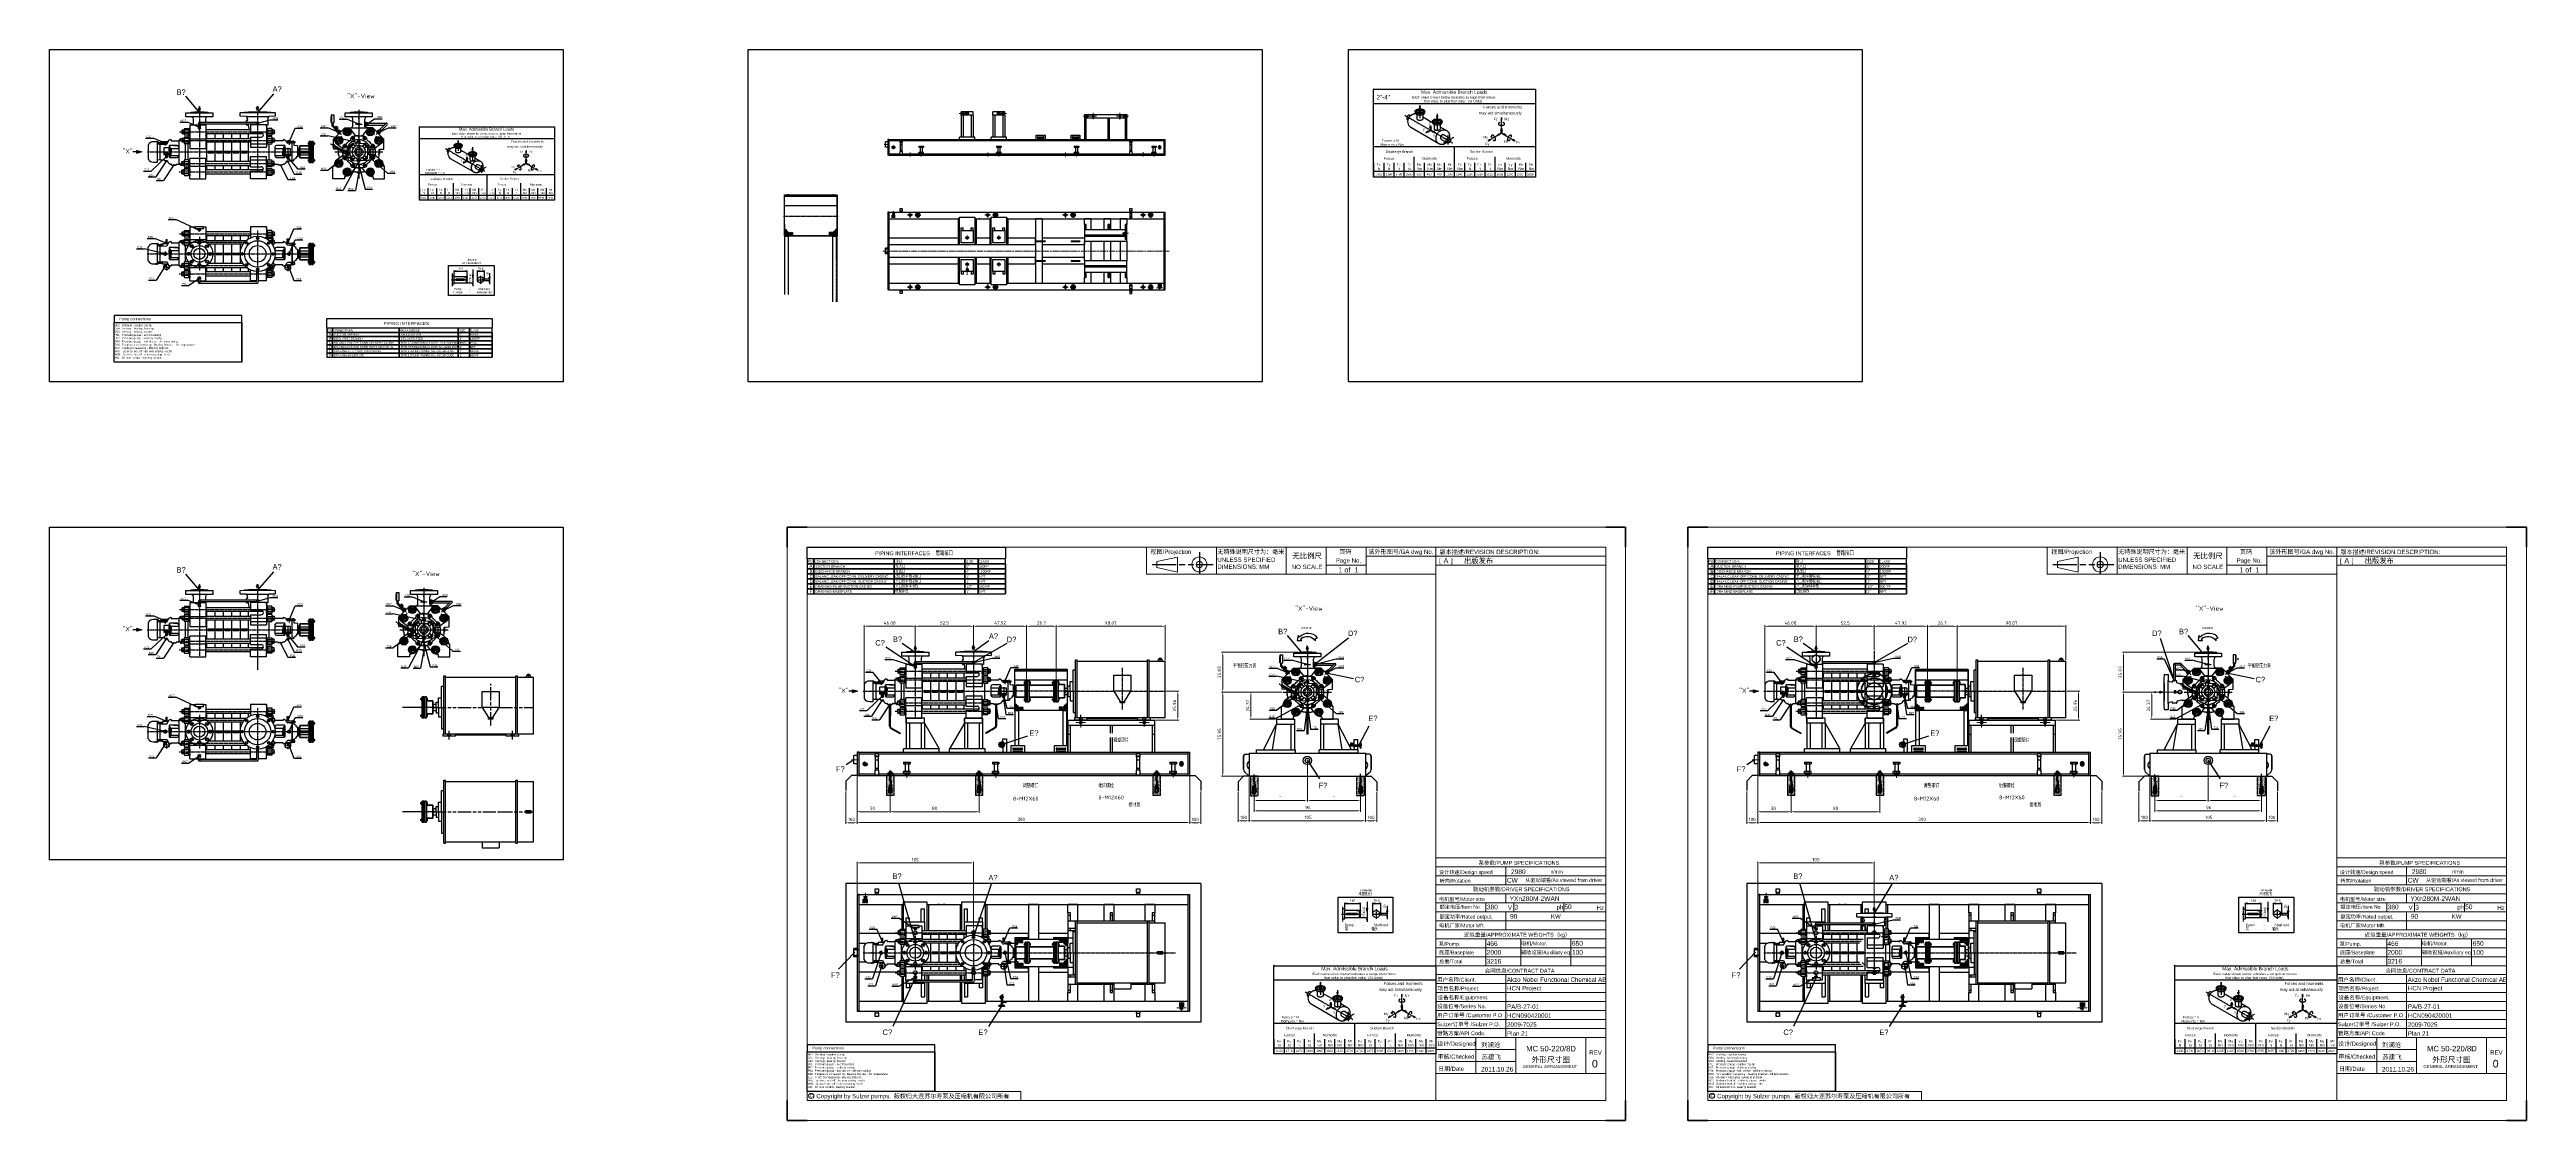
# Model space of a CAD drawing. Header units: millimetres. Extents: x 1235 to 3468, y -658 to 307.
import ezdxf
from ezdxf.enums import TextEntityAlignment as Align

# ---------------------------------------------------------------- set-up
doc = ezdxf.new("R2010")
doc.units = ezdxf.units.MM
for name, pattern in [('AM_ISO08W050x2', [9, 6, -0.75, 1.5, -0.75]), ('AM_ISO09W050', [22.5, 12, -1.5, 3, -1.5, 3, -1.5]), ('CENTRE', [1.125, 0.75, -0.125, 0.125, -0.125]), ('CHAIN', [0.3543, 0.2362, -0.0295, 0.0591, -0.0295]), ('DASHED', [0.75, 0.5, -0.25]), ('DOTTED_THIN', [0.5, 0.25, -0.25]), ('K', [2.5, 1.25, -0.25, 0.25, -0.25, 0.25, -0.25]), ('L0', [0]), ('LDM', [0]), ('LEA', [0]), ('LFUN', [0]), ('LPRM', [0]), ('SOLID_MEDIUM', [0]), ('SOLID_THICK', [0]), ('SOLID_THIN', [0])]:
    doc.linetypes.add(name, pattern=pattern)
doc.layers.get('0').update_dxf_attribs({"color": 255, "lineweight": 30})
doc.layers.get('Defpoints').update_dxf_attribs({"color": 255})
for name, color, linetype in [('01', 5, 'Continuous'), ('02', 1, 'Continuous'), ('07', 6, 'K'), ('1', 7, 'Continuous'), ('11', 3, 'Continuous'), ('24', 7, 'Continuous'), ('4', 7, 'Continuous'), ('5', 7, 'Continuous'), ('810', 7, 'Continuous'), ('TEXT', 7, 'Continuous')]:
    doc.layers.add(name, color=color, linetype=linetype)
for name, color, linetype, lineweight in [('AM_0', 7, 'Continuous', 30), ('AM_5', 90, 'Continuous', 20), ('AM_6', 2, 'Continuous', 35), ('AM_7', 4, 'AM_ISO09W050', 25), ('AM_BOR', 7, 'Continuous', 50), ('Visible Narrow (ISO)-1', 7, 'Continuous', 25), ('中心标记 (ISO)', 7, 'Continuous', 18), ('中心线 (ISO)', 7, 'Continuous', 18), ('可见 (ISO)', 7, 'Continuous', 25), ('隐藏 (ISO)', 7, 'DASHED', 25), ('隐藏窄的 (ISO)', 7, 'DASHED', 18)]:
    doc.layers.add(name, color=color, linetype=linetype, lineweight=lineweight)
doc.styles.add('CIRCLE', font='medtext', dxfattribs={"width": 0.975})
doc.styles.add('PLAIN_LARGE', font='medtext', dxfattribs={"width": 0.975})
doc.styles.add('PLAIN_MEDIUM', font='medtext', dxfattribs={"width": 0.975})
doc.styles.add('PLAIN_SMALL', font='medtext', dxfattribs={"width": 0.975})
doc.styles.get("Standard").update_dxf_attribs({"font": 'ISOCP.SHX', "bigfont": 'gbcbig.shx'})
doc.styles.add('Sulzer', font='arial.ttf', dxfattribs={"height": 4})
doc.styles.add('TDM', font='medtext', dxfattribs={"width": 0.975})
doc.dimstyles.new('AM_ISO$0', dxfattribs={"dimtxt": 3, "dimasz": 2.5, "dimexe": 1, "dimexo": 1, "dimgap": 1.5, "dimtad": 1, "dimdsep": 46, "dimtxsty": 'Standard', "dimcen": 0, "dimclrd": 256, "dimclre": 256, "dimclrt": 2, "dimadec": 0, "dimazin": 2, "dimtp": 0.1, "dimtm": 0.1, "dimtfac": 0.71, "dimtmove": 0, "dimatfit": 3, "dimfxl": 1, "dimlwd": -1, "dimlwe": -1, "dimarcsym": 1})
pattern_1 = [(97.50144, (2267.7276, -488.8102), (0.844188, 0.7907775), [0, -0.912, 0, -1.02, 0, -0.975]), (127.5014, (2267.7276, -488.8102), (0.446434, 1.948199), [0, -0.492, 0, -0.822, 0, -0.315]), (167.50144, (2268.4656, -488.8102), (-1.318851, 1.3235863), [0, -0.3, 0, -1.08, 0, -1.41]), (177.5014, (2268.4656, -488.8102), (-0.903067, 1.647735), [0, -0.15, 0, -0.708, 0, -0.81])]
pattern_2 = [(45, (1304.199945, -772.534478), (-0.01122532015, 0.01122532015), [])]
pattern_3 = [(45, (1304.199945, -729.33771), (-0.01122532015, 0.01122532015), [])]
pattern_4 = [(97.50144, (3079.8248, -488.8102), (0.844188, 0.7907775), [0, -0.912, 0, -1.02, 0, -0.975]), (127.5014, (3079.8248, -488.8102), (0.446434, 1.948199), [0, -0.492, 0, -0.822, 0, -0.315]), (167.50144, (3080.5628, -488.8102), (-1.318851, 1.3235863), [0, -0.3, 0, -1.08, 0, -1.41]), (177.5014, (3080.5628, -488.8102), (-0.903067, 1.647735), [0, -0.15, 0, -0.708, 0, -0.81])]
pattern_5 = [(45, (1356.674671, -724.612266), (-0.01122532015, 0.01122532015), [])]
pattern_6 = [(135, (3394.799024, -1795.402293), (-0.01122532015, -0.01122532015), [])]

# ---------------------------------------------------------------- blocks, each defined once
blk = doc.blocks.new('MEDCLUMP_SET_10072_')
at = {"layer": '11', "color": 7, "linetype": 'SOLID_THICK'}
blk.add_lwpolyline([(696.1, 478.3, 0.414171), (696.6, 478.4), (698.5, 481.7, 0.414208), (698.3, 482.2), (694.4, 484.5, 0.339417), (693.9, 484.4), (693.1, 483.6, -0.339454), (692.7, 483.6), (677.2, 492.5, -0.41428), (677.1, 493), (677.1, 493, 0.414207), (677, 493.5), (675.1, 494.6, 0.414293), (674.6, 494.4), (673.4, 492.4, 0.414205), (673.6, 491.9), (688.8, 483.2, -0.042932), (690, 482.3), (691.9, 480.7)], format="xyb", close=True, dxfattribs=at)
blk = doc.blocks.new('MEDCLUMP_SET_10074_')
at = {"layer": '11', "color": 172, "linetype": 'CENTRE'}
blk.add_line((694.6, 481.4), (705.4, 475.2), dxfattribs=at)
at = {"layer": '11', "color": 7, "linetype": 'SOLID_THICK'}
for p, q in [((700.1, 481), (697.8, 476.9)), ((700.1, 476.5), (698.4, 477.4)), ((702.3, 479.7), (699.9, 475.7)), ((701.7, 479.2), (700, 480.2))]:
    blk.add_line(p, q, dxfattribs=at)
blk.add_lwpolyline([(702.4, 480.5, -0.366705), (701.7, 479.2, -0.188267), (700.1, 476.5, -0.366731), (699.3, 475.1), (697.6, 476.1, -0.36672), (698.4, 477.4, -0.17381), (700, 480.2, -0.366721), (700.7, 481.5)], format="xyb", close=True, dxfattribs=at)
blk.add_lwpolyline([(699.7, 475.4), (700.7, 474.8), (703.4, 479.5), (702.4, 480)], dxfattribs=at)
blk = doc.blocks.new('MEDCLUMP_SET_10082_')
at = {"layer": '11', "color": 172, "linetype": 'CENTRE'}
blk.add_line((706.4, 474.6), (669.7, 495.8), dxfattribs=at)
at = {"layer": '11', "color": 7, "linetype": 'SOLID_THICK'}
for p, q in [((698.3, 481.5), (696.4, 478.2)), ((697.5, 478.3), (696.9, 478.6)), ((699.3, 480.9), (697.4, 477.7)), ((697.5, 477.9), (698.1, 477.5)), ((698.8, 480.5), (698.2, 480.8)), ((699.2, 480.7), (699.7, 480.3))]:
    blk.add_line(p, q, dxfattribs=at)
at = {"layer": '11', "color": 172, "linetype": 'SOLID_THIN'}
for p, q in [((697.6, 478), (698.2, 477.7)), ((699.1, 480.5), (699.7, 480.2))]:
    blk.add_line(p, q, dxfattribs=at)
at = {"layer": '11', "color": 7, "linetype": 'SOLID_THICK'}
blk.add_lwpolyline([(699.4, 481.6, -0.366724), (698.8, 480.5, -0.173811), (697.5, 478.3, -0.366729), (696.9, 477.2), (696.3, 477.6, -0.366738), (696.9, 478.6, -0.173809), (698.2, 480.8, -0.366703), (698.8, 481.9)], format="xyb", close=True, dxfattribs=at)
blk = doc.blocks.new('MEDCLUMP_S2T_10071_')
for name in ['MEDCLUMP_SET_10082_', 'MEDCLUMP_SET_10072_', 'MEDCLUMP_SET_10074_']:
    blk.add_blockref(name, (0, 0))
blk = doc.blocks.new('MEDCLUMP_SET_10096_')
at = {"layer": '11', "color": 172, "linetype": 'CENTRE'}
for p, q in [((697.6, 491), (694, 492.4)), ((711, 504.2), (709.4, 508)), ((720.4, 506.2), (720.4, 509.7)), ((729.9, 504.3), (731.5, 508.1)), ((743.2, 490.9), (746.9, 492.5)), ((695.8, 481.5), (691.8, 481.5)), ((697.6, 472), (693.9, 470.5)), ((711, 458.6), (709.5, 455)), ((720.4, 453.3), (720.4, 456.6)), ((729.9, 458.7), (731.4, 454.9))]:
    blk.add_line(p, q, dxfattribs=at)
blk = doc.blocks.new('MEDCLUMP_SET_10107_')
at = {"layer": '11', "color": 172, "linetype": 'CENTRE'}
for p, q in [((720.4, 557.2), (720.4, 433.3)), ((714.4, 531.4), (726.4, 531.4))]:
    blk.add_line(p, q, dxfattribs=at)
at = {"layer": '11', "color": 172, "linetype": 'CENTRE', "flags": 128}
blk.add_lwpolyline([(677, 481.5), (764, 481.5)], dxfattribs=at)
blk = doc.blocks.new('MEDCLUMP_SET_10111_')
at = {"layer": '11', "color": 7, "linetype": 'SOLID_THICK'}
for points in [[(725.4, 503, 0.481787), (698.3, 481.5)], [(725.4, 503, -0.296981), (742.1, 485.7)]]:
    blk.add_lwpolyline(points, format="xyb", dxfattribs=at)
at = {"layer": '11', "color": 172, "linetype": 'SOLID_THIN'}
blk.add_lwpolyline([(744.8, 469.6, -0.143277), (744, 470)], format="xyb", dxfattribs=at)
at = {"layer": '810', "color": 172, "linetype": 'CENTRE'}
for p, q in [((693.2, 492.8), (698.4, 490.6)), ((707, 494.9), (709.1, 492.8)), ((711.3, 503.5), (709.1, 508.7)), ((731.7, 508.7), (729.5, 503.5)), ((731.8, 492.9), (733.8, 494.9)), ((742.4, 490.6), (747.7, 492.8)), ((698.4, 472.4), (693.2, 470.2)), ((707.1, 468.1), (709.1, 470.1)), ((709.1, 454.2), (711.3, 459.5)), ((729.5, 459.5), (731.7, 454.2)), ((731.7, 470.2), (733.8, 468.1))]:
    blk.add_line(p, q, dxfattribs=at)
at = {"layer": '810', "color": 7, "linetype": 'SOLID_THICK'}
for points in [[(692.1, 483.9), (692.1, 491.4), (692.1, 491.9), (692.2, 492.3), (692.3, 492.8), (692.5, 493.3), (692.8, 493.7), (693.1, 494.1), (693.4, 494.5), (693.9, 494.8), (694.3, 495.1), (694.8, 495.3), (695.2, 495.5), (695.7, 495.6), (696.2, 495.6), (696.7, 495.6, 0.263015), (699, 496.7, -0.083519), (705.2, 502.9, 0.260662), (706.3, 505.2, -0.420082), (710.3, 509.7), (720.4, 510.2), (730.6, 509.7, -0.420083), (734.5, 505.2, 0.260641), (735.6, 502.9, -0.08352), (741.8, 496.7, 0.262995), (744.2, 495.6), (744.6, 495.6), (745.1, 495.6), (745.6, 495.5), (746.1, 495.3), (746.5, 495.1), (747, 494.8), (747.4, 494.5), (747.8, 494.1), (748.1, 493.7), (748.3, 493.3), (748.5, 492.8), (748.7, 492.3), (748.7, 491.9), (748.8, 491.4), (748.8, 485.7)], [(702.1, 493.8, 0.600271), (702.4, 493.2), (704, 493.2, -0.424463), (705, 492.1), (704.8, 487.9)], [(738.7, 493.8, -0.600271), (738.4, 493.2), (736.9, 493.2, 0.424481), (735.9, 492.1), (736, 487.9)], [(739.3, 476.3, 0.227741), (736.3, 493)], [(720.4, 452.8), (710.3, 453.3, -0.420082), (706.3, 457.7, 0.260656), (705.2, 460.1, -0.08352), (699, 466.3, 0.263023), (696.7, 467.4), (696.2, 467.4), (695.7, 467.4), (695.2, 467.5), (694.8, 467.7), (694.3, 467.9), (693.9, 468.2), (693.4, 468.5), (693.1, 468.9), (692.8, 469.3), (692.5, 469.7), (692.3, 470.2), (692.2, 470.6), (692.1, 471.1), (692.1, 471.5), (692.1, 480.6)], [(704.5, 481.5), (700.5, 474.4, 0.131763), (700.4, 474.2), (700.4, 468.9, 0.404027), (703, 466.3), (720.4, 465.7)], [(704.5, 466.2, 0.204498), (720.4, 459.4, 0.204498), (736.4, 466.2)], [(725.1, 459.9, 0.352802), (724.6, 459.3), (724.6, 458.7, -0.395747), (724.2, 458.3), (720.4, 458.2), (716.6, 458.3, -0.395754), (716.3, 458.7), (716.3, 459.3, 0.352802), (715.7, 459.9)], [(717.1, 465.8), (717.3, 465.8, -0.414214), (717.8, 465.3, 0.439221), (718.2, 464.9), (720.4, 464.8), (722.7, 464.9, 0.439226), (723.1, 465.3, -0.414214), (723.5, 465.8), (723.8, 465.8)], [(736.3, 481.5), (740.4, 474.4, -0.13149), (740.4, 474.2), (740.4, 468.9, -0.404027), (737.8, 466.3), (720.4, 465.7)], [(748.8, 476.9), (748.8, 471.5), (748.7, 471.1), (748.7, 470.6), (748.5, 470.2), (748.3, 469.7), (748.1, 469.3), (747.8, 468.9), (747.4, 468.5), (747, 468.2), (746.5, 467.9), (746.1, 467.7), (745.6, 467.5), (745.1, 467.4), (744.6, 467.4), (744.2, 467.4, 0.263026), (741.8, 466.3, -0.083518), (735.6, 460.1, 0.260637), (734.5, 457.7, -0.420083), (730.6, 453.3), (720.4, 452.8)]]:
    blk.add_lwpolyline(points, format="xyb", dxfattribs=at)
at = {"layer": '810', "color": 172, "linetype": 'CENTRE', "flags": 128}
for points in [[(694.8, 489, -0.0532), (697, 494.2)], [(706.9, 492.6, -0.048859), (709.4, 495)], [(707.7, 504.9, -0.0532), (712.9, 507.1)], [(728, 507.1, -0.0532), (733.2, 504.9)], [(731.6, 495, -0.045472), (733.8, 492.7)], [(743.8, 494.2, -0.0532), (746, 489)], [(697, 468.7, -0.0532), (694.8, 474)], [(706.9, 470.3, 0.045933), (709.2, 468.1)], [(712.9, 455.9, -0.0532), (707.7, 458.1)], [(733.2, 458.1, -0.053201), (728, 455.9)], [(731.7, 468.1, 0.046245), (733.9, 470.4)]]:
    blk.add_lwpolyline(points, format="xyb", dxfattribs=at)
at = {"layer": '810', "color": 7, "linetype": 'SOLID_THICK'}
blk.add_lwpolyline([(704.5, 493, 0.159035), (700.8, 481.4)], format="xyb", close=True, dxfattribs=at)
blk = doc.blocks.new('MEDCLUMP_SET_10147_')
at = {"layer": '11', "color": 172, "linetype": 'CENTRE'}
blk.add_line((715.4, 499.1), (715.4, 494.4), dxfattribs=at)
at = {"layer": '810', "color": 172, "linetype": 'SOLID_THIN'}
for p, q in [((709.6, 488), (705.1, 492.4)), ((714, 492.3), (709.5, 496.8)), ((705.1, 470.6), (709.6, 475.1)), ((709.6, 466.3), (714, 470.7))]:
    blk.add_line(p, q, dxfattribs=at)
at = {"layer": '810', "color": 7, "linetype": 'SOLID_THICK'}
for p, q in [((716.9, 469.8), (716.9, 468)), ((717.7, 474.2), (717.7, 473.5))]:
    blk.add_line(p, q, dxfattribs=at)
for points in [[(706.7, 493.8), (706.1, 494.3, 0.414219), (705.6, 494.3), (705.2, 494, 0.185561), (705.1, 493.6), (704.5, 483, 0.03484), (704.5, 480.7), (705.1, 469.4, 0.185347), (705.2, 469), (705.6, 468.6, 0.414224), (706.1, 468.6), (706.7, 469.2)], [(705.1, 493.7), (710.2, 488.5, -0.347205), (710.3, 487.7)], [(720.4, 497.5, 0.013088), (719.6, 497.4), (708.3, 496.8, 0.18543), (707.9, 496.6), (707.6, 496.3, 0.414167), (707.6, 495.7), (708.1, 495.2)], [(708.2, 496.8), (713.3, 491.7, 0.347211), (714.2, 491.6)], [(720.4, 493.4, 0.845759), (716.5, 470.2)], [(719.3, 493.3, 0.388349), (718.7, 492.7), (718.7, 489.3, -0.331699), (718.3, 488.7)], [(705.1, 469.3), (710.2, 474.4, 0.347194), (710.3, 475.3)], [(708.1, 467.8), (707.6, 467.2, 0.414153), (707.6, 466.6), (707.9, 466.3, 0.185421), (708.3, 466.1), (719.6, 465.5, 0.01309), (720.4, 465.5)], [(708.2, 466.1), (713.3, 471.2, -0.347189), (714.2, 471.3)], [(718.3, 488.7, 0.698434), (717.4, 474.6)], [(720.4, 486.4, 1), (720.4, 476.6)]]:
    blk.add_lwpolyline(points, format="xyb", dxfattribs=at)
at = {"layer": '810', "color": 172, "linetype": 'SOLID_THIN'}
for points in [[(720.4, 469.6, -0.06752), (717.2, 470)], [(720.4, 467.3, -0.056917), (717.2, 467.7)], [(720.4, 472.6, -0.066139), (718.1, 472.9)], [(720.4, 474, -0.07704), (718.2, 474.3)]]:
    blk.add_lwpolyline(points, format="xyb", dxfattribs=at)
blk = doc.blocks.new('MEDCLUMP_SET_10170_')
at = {"layer": '810', "color": 172, "linetype": 'SOLID_THIN'}
for p, q in [((726.9, 492.3), (731.4, 496.8)), ((731.3, 488), (735.7, 492.4)), ((731.3, 466.3), (726.9, 470.7)), ((735.7, 470.6), (731.2, 475.1))]:
    blk.add_line(p, q, dxfattribs=at)
at = {"layer": '810', "color": 7, "linetype": 'SOLID_THICK'}
for p, q in [((723.1, 474.2), (723.1, 473.5)), ((723.9, 469.8), (723.9, 468))]:
    blk.add_line(p, q, dxfattribs=at)
for points in [[(720.4, 497.5, -0.013088), (721.3, 497.4), (732.5, 496.8, -0.185351), (733, 496.6), (733.3, 496.3, -0.414121), (733.3, 495.7), (732.7, 495.2)], [(720.4, 493.4, -0.845751), (724.3, 470.2)], [(721.5, 493.3, -0.388349), (722.1, 492.7), (722.1, 489.3, 0.331699), (722.6, 488.7)], [(732.6, 496.8), (727.5, 491.7, -0.347208), (726.7, 491.6)], [(735.8, 493.7), (730.7, 488.5, 0.347174), (730.6, 487.7)], [(734.1, 493.8), (734.7, 494.3, -0.414189), (735.3, 494.3), (735.6, 494, -0.18541), (735.8, 493.6), (736.3, 483, -0.03484), (736.4, 480.7), (735.8, 469.4, -0.185217), (735.6, 469), (735.3, 468.6, -0.414193), (734.7, 468.6), (734.1, 469.2)], [(720.4, 486.4, -1), (720.4, 476.6)], [(732.7, 467.8), (733.3, 467.2, -0.414289), (733.3, 466.6), (733, 466.3, -0.185344), (732.5, 466.1), (721.3, 465.5, -0.01309), (720.4, 465.5)], [(722.6, 488.7, -0.698434), (723.5, 474.6)], [(732.6, 466.1), (727.5, 471.2, 0.347171), (726.7, 471.3)], [(735.8, 469.3), (730.7, 474.4, -0.347189), (730.6, 475.3)]]:
    blk.add_lwpolyline(points, format="xyb", dxfattribs=at)
at = {"layer": '810', "color": 172, "linetype": 'SOLID_THIN'}
for points in [[(720.4, 474, 0.07704), (722.7, 474.3)], [(720.4, 472.6, 0.066139), (722.7, 472.9)], [(720.4, 469.6, 0.06752), (723.6, 470)], [(720.4, 467.3, 0.056916), (723.6, 467.7)]]:
    blk.add_lwpolyline(points, format="xyb", dxfattribs=at)
blk = doc.blocks.new('MEDCLUMP_SET_10192_')
at = {"layer": '11', "color": 7, "linetype": 'SOLID_THICK'}
blk.add_lwpolyline([(708, 494.6), (707.4, 494.2), (707.4, 493.5), (708, 493.1), (708.7, 493.5), (708.7, 494.2)], close=True, dxfattribs=at)
for radius in [1.33, 0.77]:
    blk.add_circle((708, 493.9), radius, dxfattribs=at)
blk = doc.blocks.new('MEDCLUMP_SET_10196_')
at = {"layer": '11', "color": 7, "linetype": 'SOLID_THICK'}
blk.add_lwpolyline([(732.8, 494.6), (732.1, 494.2), (732.1, 493.5), (732.8, 493.1), (733.5, 493.5), (733.5, 494.2)], close=True, dxfattribs=at)
for radius in [1.33, 0.77]:
    blk.add_circle((732.8, 493.9), radius, dxfattribs=at)
blk = doc.blocks.new('MEDCLUMP_SET_10200_')
at = {"layer": '11', "color": 7, "linetype": 'SOLID_THICK'}
blk.add_lwpolyline([(732.8, 469.9), (732.1, 469.5), (732.1, 468.7), (732.8, 468.3), (733.5, 468.7), (733.5, 469.5)], close=True, dxfattribs=at)
for radius in [1.33, 0.77]:
    blk.add_circle((732.8, 469.1), radius, dxfattribs=at)
blk = doc.blocks.new('MEDCLUMP_SET_10204_')
at = {"layer": '11', "color": 7, "linetype": 'SOLID_THICK'}
blk.add_lwpolyline([(708, 469.9), (707.4, 469.5), (707.4, 468.7), (708, 468.3), (708.7, 468.7), (708.7, 469.5)], close=True, dxfattribs=at)
for radius in [1.33, 0.77]:
    blk.add_circle((708, 469.1), radius, dxfattribs=at)
blk = doc.blocks.new('MEDCLUMP_SET_10208_')
at = {"layer": '11', "color": 7, "linetype": 'SOLID_THICK'}
blk.add_lwpolyline([(694.3, 494.2), (692.9, 491.7), (694.3, 489.2), (697.2, 489.2), (698.7, 491.7), (697.2, 494.2)], close=True, dxfattribs=at)
at = {"layer": '11', "color": 172, "linetype": 'SOLID_THIN'}
blk.add_lwpolyline([(695.5, 490.1, -2.414188), (697.4, 491.4)], format="xyb", dxfattribs=at)
at = {"layer": '11', "color": 7, "linetype": 'SOLID_THICK'}
for radius in [2.5, 1.33]:
    blk.add_circle((695.8, 491.7), radius, dxfattribs=at)
blk = doc.blocks.new('MEDCLUMP_SET_10213_')
at = {"layer": '11', "color": 7, "linetype": 'SOLID_THICK'}
blk.add_lwpolyline([(729.2, 508.6), (727.7, 506.1), (729.2, 503.6), (732.1, 503.6), (733.5, 506.1), (732.1, 508.6)], close=True, dxfattribs=at)
at = {"layer": '11', "color": 172, "linetype": 'SOLID_THIN'}
blk.add_lwpolyline([(730.3, 504.5, -2.414275), (732.3, 505.8)], format="xyb", dxfattribs=at)
at = {"layer": '11', "color": 7, "linetype": 'SOLID_THICK'}
for radius in [2.5, 1.33]:
    blk.add_circle((730.6, 506.1), radius, dxfattribs=at)
blk = doc.blocks.new('MEDCLUMP_SET_10218_')
at = {"layer": '11', "color": 7, "linetype": 'SOLID_THICK'}
blk.add_lwpolyline([(743.6, 494.2), (742.2, 491.7), (743.6, 489.2), (746.5, 489.2), (747.9, 491.7), (746.5, 494.2)], close=True, dxfattribs=at)
at = {"layer": '11', "color": 172, "linetype": 'SOLID_THIN'}
blk.add_lwpolyline([(744.8, 490.1, -2.414239), (746.7, 491.4)], format="xyb", dxfattribs=at)
at = {"layer": '11', "color": 7, "linetype": 'SOLID_THICK'}
for radius in [2.5, 1.33]:
    blk.add_circle((745.1, 491.7), radius, dxfattribs=at)
blk = doc.blocks.new('MEDCLUMP_SET_10223_')
at = {"layer": '11', "color": 7, "linetype": 'SOLID_THICK'}
blk.add_lwpolyline([(747.7, 471.7), (747.9, 471.3), (746.5, 468.8), (743.6, 468.8), (742.7, 470.3)], dxfattribs=at)
blk.add_lwpolyline([(747.4, 470.3, -0.6607), (742.8, 470.3)], format="xyb", dxfattribs=at)
blk = doc.blocks.new('MEDCLUMP_SET_10226_')
at = {"layer": '11', "color": 7, "linetype": 'SOLID_THICK'}
blk.add_lwpolyline([(729.2, 459.4), (727.7, 456.9), (729.2, 454.4), (732.1, 454.4), (733.5, 456.9), (732.1, 459.4)], close=True, dxfattribs=at)
at = {"layer": '11', "color": 172, "linetype": 'SOLID_THIN'}
blk.add_lwpolyline([(730.3, 455.2, -2.414188), (732.3, 456.6)], format="xyb", dxfattribs=at)
at = {"layer": '11', "color": 7, "linetype": 'SOLID_THICK'}
for radius in [2.5, 1.33]:
    blk.add_circle((730.6, 456.9), radius, dxfattribs=at)
blk = doc.blocks.new('MEDCLUMP_SET_10231_')
at = {"layer": '11', "color": 7, "linetype": 'SOLID_THICK'}
blk.add_lwpolyline([(708.8, 459.4), (707.3, 456.9), (708.8, 454.4), (711.7, 454.4), (713.1, 456.9), (711.7, 459.4)], close=True, dxfattribs=at)
at = {"layer": '11', "color": 172, "linetype": 'SOLID_THIN'}
blk.add_lwpolyline([(709.9, 455.2, -2.414275), (711.9, 456.6)], format="xyb", dxfattribs=at)
at = {"layer": '11', "color": 7, "linetype": 'SOLID_THICK'}
for radius in [2.5, 1.33]:
    blk.add_circle((710.2, 456.9), radius, dxfattribs=at)
blk = doc.blocks.new('MEDCLUMP_SET_10236_')
at = {"layer": '11', "color": 7, "linetype": 'SOLID_THICK'}
blk.add_lwpolyline([(694.3, 473.8), (692.9, 471.3), (694.3, 468.8), (697.2, 468.8), (698.7, 471.3), (697.2, 473.8)], close=True, dxfattribs=at)
at = {"layer": '11', "color": 172, "linetype": 'SOLID_THIN'}
blk.add_lwpolyline([(695.5, 469.6, -2.414214), (697.4, 471)], format="xyb", dxfattribs=at)
at = {"layer": '11', "color": 7, "linetype": 'SOLID_THICK'}
for radius in [2.5, 1.33]:
    blk.add_circle((695.8, 471.3), radius, dxfattribs=at)
blk = doc.blocks.new('MEDCLUMP_SET_10241_')
at = {"layer": '11', "color": 7, "linetype": 'SOLID_THICK'}
blk.add_lwpolyline([(708.8, 508.6), (707.3, 506.1), (708.8, 503.6), (711.7, 503.6), (713.1, 506.1), (711.7, 508.6)], close=True, dxfattribs=at)
at = {"layer": '11', "color": 172, "linetype": 'SOLID_THIN'}
blk.add_lwpolyline([(709.9, 504.5, -2.414188), (711.9, 505.8)], format="xyb", dxfattribs=at)
at = {"layer": '11', "color": 7, "linetype": 'SOLID_THICK'}
for radius in [2.5, 1.33]:
    blk.add_circle((710.2, 506.1), radius, dxfattribs=at)
blk = doc.blocks.new('MEDCLUMP_SET_10246_')
at = {"layer": '11', "color": 7, "linetype": 'SOLID_THICK'}
blk.add_lwpolyline([(696.5, 523), (693.3, 517.6), (696.5, 512.2), (702.7, 512.2), (705.8, 517.6), (702.7, 523)], close=True, dxfattribs=at)
at = {"layer": '11', "color": 172, "linetype": 'SOLID_THIN'}
blk.add_lwpolyline([(699, 514.1, -2.414214), (703, 517)], format="xyb", dxfattribs=at)
at = {"layer": '11', "color": 7, "linetype": 'SOLID_THICK'}
for radius in [5.42, 2.8]:
    blk.add_circle((699.6, 517.6), radius, dxfattribs=at)
blk = doc.blocks.new('MEDCLUMP_SET_10251_')
at = {"layer": '11', "color": 7, "linetype": 'SOLID_THICK'}
blk.add_lwpolyline([(738.1, 523), (735, 517.6), (738.1, 512.2), (744.4, 512.2), (747.5, 517.6), (744.4, 523)], close=True, dxfattribs=at)
at = {"layer": '11', "color": 172, "linetype": 'SOLID_THIN'}
blk.add_lwpolyline([(740.6, 514.1, -2.414219), (744.7, 517)], format="xyb", dxfattribs=at)
at = {"layer": '11', "color": 7, "linetype": 'SOLID_THICK'}
for radius in [5.42, 2.8]:
    blk.add_circle((741.3, 517.6), radius, dxfattribs=at)
blk = doc.blocks.new('MEDCLUMP_SET_10256_')
at = {"layer": '11', "color": 7, "linetype": 'SOLID_THICK'}
blk.add_lwpolyline([(753.4, 507.7), (750.3, 502.3), (753.4, 496.9), (759.6, 496.9), (762.8, 502.3), (759.6, 507.7)], close=True, dxfattribs=at)
at = {"layer": '11', "color": 172, "linetype": 'SOLID_THIN'}
blk.add_lwpolyline([(755.9, 498.9, -2.41424), (760, 501.7)], format="xyb", dxfattribs=at)
at = {"layer": '11', "color": 7, "linetype": 'SOLID_THICK'}
for radius in [5.42, 2.8]:
    blk.add_circle((756.5, 502.3), radius, dxfattribs=at)
blk = doc.blocks.new('MEDCLUMP_SET_10261_')
at = {"layer": '11', "color": 7, "linetype": 'SOLID_THICK'}
blk.add_lwpolyline([(753.4, 466.1), (750.2, 460.7), (753.4, 455.2), (759.6, 455.2), (762.7, 460.7), (759.6, 466.1)], close=True, dxfattribs=at)
at = {"layer": '11', "color": 172, "linetype": 'SOLID_THIN'}
blk.add_lwpolyline([(755.9, 457.2, -2.414216), (759.9, 460)], format="xyb", dxfattribs=at)
at = {"layer": '11', "color": 7, "linetype": 'SOLID_THICK'}
for radius in [5.42, 2.8]:
    blk.add_circle((756.5, 460.7), radius, dxfattribs=at)
blk = doc.blocks.new('MEDCLUMP_SET_10266_')
at = {"layer": '11', "color": 7, "linetype": 'SOLID_THICK'}
blk.add_lwpolyline([(738.1, 450.8), (735, 445.4), (738.1, 440), (744.4, 440), (747.5, 445.4), (744.4, 450.8)], close=True, dxfattribs=at)
at = {"layer": '11', "color": 172, "linetype": 'SOLID_THIN'}
blk.add_lwpolyline([(740.6, 442, -2.414211), (744.7, 444.8)], format="xyb", dxfattribs=at)
at = {"layer": '11', "color": 7, "linetype": 'SOLID_THICK'}
for radius in [5.42, 2.8]:
    blk.add_circle((741.2, 445.4), radius, dxfattribs=at)
blk = doc.blocks.new('MEDCLUMP_SET_10271_')
at = {"layer": '11', "color": 7, "linetype": 'SOLID_THICK'}
blk.add_lwpolyline([(696.5, 450.8), (693.3, 445.4), (696.5, 440), (702.7, 440), (705.9, 445.4), (702.7, 450.8)], close=True, dxfattribs=at)
at = {"layer": '11', "color": 172, "linetype": 'SOLID_THIN'}
blk.add_lwpolyline([(699, 442, -2.414199), (703, 444.8)], format="xyb", dxfattribs=at)
at = {"layer": '11', "color": 7, "linetype": 'SOLID_THICK'}
for radius in [5.42, 2.8]:
    blk.add_circle((699.6, 445.4), radius, dxfattribs=at)
blk = doc.blocks.new('MEDCLUMP_SET_10276_')
at = {"layer": '11', "color": 7, "linetype": 'SOLID_THICK'}
blk.add_lwpolyline([(681.2, 466.1), (678.1, 460.7), (681.2, 455.2), (687.5, 455.2), (690.6, 460.7), (687.5, 466.1)], close=True, dxfattribs=at)
at = {"layer": '11', "color": 172, "linetype": 'SOLID_THIN'}
blk.add_lwpolyline([(683.7, 457.2, -2.414211), (687.8, 460)], format="xyb", dxfattribs=at)
at = {"layer": '11', "color": 7, "linetype": 'SOLID_THICK'}
for radius in [5.42, 2.8]:
    blk.add_circle((684.4, 460.7), radius, dxfattribs=at)
blk = doc.blocks.new('MEDCLUMP_SET_10281_')
at = {"layer": '11', "color": 7, "linetype": 'SOLID_THICK'}
blk.add_lwpolyline([(681.2, 507.7), (678.1, 502.3), (681.2, 496.9), (687.5, 496.9), (690.6, 502.3), (687.5, 507.7)], close=True, dxfattribs=at)
at = {"layer": '11', "color": 172, "linetype": 'SOLID_THIN'}
blk.add_lwpolyline([(683.7, 498.9, -2.414199), (687.8, 501.7)], format="xyb", dxfattribs=at)
at = {"layer": '11', "color": 7, "linetype": 'SOLID_THICK'}
for radius in [5.42, 2.8]:
    blk.add_circle((684.3, 502.3), radius, dxfattribs=at)
blk = doc.blocks.new('MEDCLUMP_SET_10287_')
at = {"layer": '11', "color": 172, "linetype": 'CENTRE'}
blk.add_line((693.9, 471.3), (705.4, 471.3), dxfattribs=at)
at = {"layer": '11', "color": 7, "linetype": 'SOLID_THICK'}
for p, q in [((698.9, 472.3), (698.9, 470.4)), ((699, 472), (699.9, 472)), ((699, 470.7), (699.9, 470.7))]:
    blk.add_line(p, q, dxfattribs=at)
blk.add_lwpolyline([(699.9, 470.1), (699, 470.1, -0.364197), (699, 470.7, -0.173823), (699, 472, -0.364197), (699, 472.6), (699.9, 472.6)], format="xyb", dxfattribs=at)
blk.add_lwpolyline([(700.4, 472.8), (700, 472.8, 0.414214), (699.9, 472.7), (699.9, 469.9, 0.414214), (700, 469.8), (700.4, 469.8)], format="xyb", close=True, dxfattribs=at)
blk = doc.blocks.new('MEDCLUMP_S2T_10286_')
blk.add_blockref('MEDCLUMP_SET_10287_', (0, 0))
blk = doc.blocks.new('MEDCLUMP_SET_10294_')
at = {"layer": '11', "color": 7, "linetype": 'SOLID_THICK'}
blk.add_line((741.3, 476.9), (750.3, 476.9), dxfattribs=at)
at = {"layer": '11', "color": 172, "linetype": 'CENTRE'}
blk.add_line((745.8, 486.9), (745.8, 468.1), dxfattribs=at)
at = {"layer": '11', "color": 172, "linetype": 'SOLID_THIN'}
for p, q in [((748.1, 473.7), (749, 473.7)), ((748.5, 474.3), (748.5, 473.2))]:
    blk.add_line(p, q, dxfattribs=at)
at = {"layer": '11', "color": 7, "linetype": 'SOLID_THICK'}
for points in [[(743.8, 472.4), (740.4, 472.4), (740.4, 470.3), (744.1, 470.3)], [(740.4, 471.3), (743.8, 471.3)]]:
    blk.add_lwpolyline(points, dxfattribs=at)
for points in [[(745.8, 485.7), (741.9, 485.7, 0.414214), (741.3, 485.1), (741.3, 476.9), (741.1, 476.9), (741.1, 474.8), (750.4, 474.8), (750.4, 476.9), (750.3, 476.9), (750.3, 485.1, 0.414214), (749.7, 485.7), (745.8, 485.7)], [(743.5, 474.8), (743.5, 474), (747.5, 474, -0.270973), (747.9, 473.8), (748.2, 473.4, 0.674806), (748.9, 473.7), (748.9, 474.8)], [(743.8, 474), (743.8, 471.3, 1.002178), (747.7, 471.3), (747.7, 474)]]:
    blk.add_lwpolyline(points, format="xyb", dxfattribs=at)
blk.add_circle((748.5, 473.7), 0.225, dxfattribs=at)
blk = doc.blocks.new('MEDCLUMP_SET_10306_')
at = {"layer": '11', "color": 92, "linetype": 'SOLID_MEDIUM'}
blk.add_line((717.7, 499), (723.2, 499), dxfattribs=at)
at = {"layer": '11', "color": 7, "linetype": 'SOLID_THICK'}
for p, q in [((717.9, 498.9), (722.9, 498.9)), ((719, 497.8), (719, 498.9)), ((721.8, 497.8), (721.8, 498.9))]:
    blk.add_line(p, q, dxfattribs=at)
blk.add_lwpolyline([(717.7, 501.2), (717.7, 499), (717.8, 498.9), (717.9, 498.9), (717.9, 497.8, 0.267943), (719, 497.8, 0.119541), (721.8, 497.8, 0.267947), (722.9, 497.8), (722.9, 498.9), (723, 498.9), (723.2, 499), (723.2, 501.2), (717.7, 501.2)], format="xyb", dxfattribs=at)
for points in [[(718.3, 497.7), (718.3, 497.4)], [(722.6, 497.4), (722.6, 497.7), (718.3, 497.7)]]:
    blk.add_lwpolyline(points, dxfattribs=at)
blk = doc.blocks.new('MEDCLUMP_S2T_10305_')
blk.add_blockref('MEDCLUMP_SET_10306_', (0, 0))
blk = doc.blocks.new('MEDCLUMP_SET_10578_')
at = {"layer": '11', "color": 7, "linetype": 'SOLID_THICK'}
blk.add_lwpolyline([(696.1, 478.3, 0.414171), (696.6, 478.4), (698.5, 481.7, 0.414208), (698.3, 482.2), (694.4, 484.5, 0.339417), (693.9, 484.4), (693.1, 483.6, -0.339454), (692.7, 483.6), (677.2, 492.5, -0.41428), (677.1, 493), (677.1, 493, 0.414207), (677, 493.5), (675.1, 494.6, 0.414293), (674.6, 494.4), (673.4, 492.4, 0.414205), (673.6, 491.9), (688.8, 483.2, -0.042932), (690, 482.3), (691.9, 480.7)], format="xyb", close=True, dxfattribs=at)
blk = doc.blocks.new('MEDCLUMP_SET_10580_')
at = {"layer": '11', "color": 172, "linetype": 'CENTRE'}
blk.add_line((694.6, 481.4), (705.4, 475.2), dxfattribs=at)
at = {"layer": '11', "color": 7, "linetype": 'SOLID_THICK'}
for p, q in [((700.1, 481), (697.8, 476.9)), ((700.1, 476.5), (698.4, 477.4)), ((702.3, 479.7), (699.9, 475.7)), ((701.7, 479.2), (700, 480.2))]:
    blk.add_line(p, q, dxfattribs=at)
blk.add_lwpolyline([(702.4, 480.5, -0.366705), (701.7, 479.2, -0.188267), (700.1, 476.5, -0.366731), (699.3, 475.1), (697.6, 476.1, -0.36672), (698.4, 477.4, -0.17381), (700, 480.2, -0.366721), (700.7, 481.5)], format="xyb", close=True, dxfattribs=at)
blk.add_lwpolyline([(699.7, 475.4), (700.7, 474.8), (703.4, 479.5), (702.4, 480)], dxfattribs=at)
blk = doc.blocks.new('MEDCLUMP_SET_10588_')
at = {"layer": '11', "color": 172, "linetype": 'CENTRE'}
blk.add_line((706.4, 474.6), (669.7, 495.8), dxfattribs=at)
at = {"layer": '11', "color": 7, "linetype": 'SOLID_THICK'}
for p, q in [((698.3, 481.5), (696.4, 478.2)), ((697.5, 478.3), (696.9, 478.6)), ((699.3, 480.9), (697.4, 477.7)), ((697.5, 477.9), (698.1, 477.5)), ((698.8, 480.5), (698.2, 480.8)), ((699.2, 480.7), (699.7, 480.3))]:
    blk.add_line(p, q, dxfattribs=at)
at = {"layer": '11', "color": 172, "linetype": 'SOLID_THIN'}
for p, q in [((697.6, 478), (698.2, 477.7)), ((699.1, 480.5), (699.7, 480.2))]:
    blk.add_line(p, q, dxfattribs=at)
at = {"layer": '11', "color": 7, "linetype": 'SOLID_THICK'}
blk.add_lwpolyline([(699.4, 481.6, -0.366724), (698.8, 480.5, -0.173811), (697.5, 478.3, -0.366729), (696.9, 477.2), (696.3, 477.6, -0.366738), (696.9, 478.6, -0.173809), (698.2, 480.8, -0.366703), (698.8, 481.9)], format="xyb", close=True, dxfattribs=at)
blk = doc.blocks.new('MEDCLUMP_S2T_10577_')
for name in ['MEDCLUMP_SET_10588_', 'MEDCLUMP_SET_10578_', 'MEDCLUMP_SET_10580_']:
    blk.add_blockref(name, (0, 0))
blk = doc.blocks.new('MEDCLUMP_DIM_14950_')
at = {"layer": '4', "color": 172, "linetype": 'LEA'}
for points in [[(720.4, 541), (720.4, 543.1)], [(720.4, 543.1), (720.4, 541)]]:
    blk.add_lwpolyline(points, dxfattribs=at)
blk = doc.blocks.new('MEDCLUMP_DMS_14949_')
blk.add_blockref('MEDCLUMP_DIM_14950_', (0, 0))
blk = doc.blocks.new('MEDCLUMP_DIM_14953_')
at = {"layer": '4', "color": 172, "linetype": 'LEA'}
for points in [[(720.4, 541), (720.4, 543.1)], [(720.4, 543.1), (720.4, 541)]]:
    blk.add_lwpolyline(points, dxfattribs=at)
blk = doc.blocks.new('MEDCLUMP_DMS_14952_')
blk.add_blockref('MEDCLUMP_DIM_14953_', (0, 0))
blk = doc.blocks.new('sulzer_ga')
for p, q in [((410, 287), (10, 287)), ((10, 287), (10, 10)), ((325, 10), (325, 287)), ((410, 10), (410, 287)), ((10, 14.5), (117, 14.5)), ((117, 14.5), (117, 10)), ((10, 10), (410, 10))]:
    blk.add_line(p, q)
at = {"layer": 'AM_5'}
blk.add_circle((12.1, 12.3), 1.32, dxfattribs=at)
at = {"layer": 'AM_BOR'}
for p, q in [((10, 297), (0, 297)), ((0, 297), (0, 287)), ((420, 297), (410, 297)), ((420, 287), (420, 297)), ((0, 0), (0, 10)), ((0, 0), (10, 0)), ((420, 0), (410, 0)), ((420, 0), (420, 10))]:
    blk.add_line(p, q, dxfattribs=at)
at = {"layer": 'AM_BOR', "color": 1, "lineweight": 15}
for p, q in [((0, 297), (420, 297)), ((0, 0), (0, 297)), ((420, 297), (420, 0)), ((420, 0), (0, 0))]:
    blk.add_line(p, q, dxfattribs=at)
at = {"layer": 'AM_BOR', "color": 1, "lineweight": 15, "style": 'Sulzer'}
blk.add_text('c', height=2.18, rotation=1, dxfattribs=at).set_placement((11.3, 11.5))
for s, p in [('    Copyright by Sulzer pumps.', (11.3, 11.1)), ('   版权归大连苏尔寿泵及压缩机有限公司所有', (50.9, 11.1))]:
    blk.add_text(s, height=2.176, dxfattribs=at).set_placement(p)
blk = doc.blocks.new('sulzer_GA_title')
at = {"color": 1}
blk.add_line((0, 277), (0, 272.5), dxfattribs=at)
at = {"layer": 'AM_5'}
for p, q in [((-85, 277), (0, 277)), ((-85, 277), (-85, 0)), ((0, 277), (0, 27)), ((-85, 272.5), (0, 272.5)), ((-85, 31.5), (0, 31.5)), ((-85, 25.5), (-45, 25.5)), ((-65, 31.5), (-65, 13.5)), ((-45, 31.5), (-45, 13.5)), ((-10, 13.5), (-10, 31.5)), ((0, 7.2), (0, 27)), ((-85, 19.5), (-45, 19.5)), ((-85, 13.5), (0, 13.5)), ((-85, 0), (0, 0)), ((0, 0), (0, 7.2))]:
    blk.add_line(p, q, dxfattribs=at)
at = {"layer": 'AM_BOR', "color": 1, "lineweight": 15, "style": 'Sulzer'}
for s, height, p in [('版本描述/REVISION DESCRIPTION:', 2.176, (-83.2, 273.6)), ('设计/Designed', 2.106, (-84.3, 27.4)), ('REV', 2.18, (-8.2, 22.9)), ('审核/Checked', 2.11, (-84.1, 20.9)), ('日期/Date', 2.11, (-83.9, 14.8)), ('GENERAL ARRANGEMENT', 1.523, (-41.6, 16.2)), ('外形尺寸图', 2.74, (-37.1, 19.1))]:
    blk.add_text(s, height=height, dxfattribs=at).set_placement(p)
at = {"layer": 'AM_BOR', "color": 2, "lineweight": 15, "style": 'Sulzer'}
for tag, p in [('设计', (-62.4, 26.7)), ('审核', (-62.2, 20.6)), ('日期', (-62.4, 14.5))]:
    blk.add_attdef(tag, p, '', height=2.3, dxfattribs=at)
at = {"layer": 'AM_BOR', "color": 1, "lineweight": 15, "style": 'Sulzer'}
blk.add_attdef('泵规格', (-39.8, 24.6), '', height=2.74, dxfattribs=at)
at = {"layer": 'AM_BOR', "color": 2, "lineweight": 30, "style": 'Sulzer'}
blk.add_attdef('A', (-6.9, 16.5), '', height=3.82, dxfattribs=at)
blk = doc.blocks.new('sulzer_GA_title_ 合同信息')
at = {"layer": 'AM_5'}
for p, q in [((-85, 36), (0, 36)), ((-85, 0), (-85, 36)), ((-85, 31.5), (0, 31.5)), ((-85, 27), (0, 27)), ((-50, 0), (-50, 31.5)), ((0, 0), (0, 36)), ((-85, 22.5), (0, 22.5)), ((-85, 22.5), (0, 22.5)), ((-85, 18), (0, 18)), ((-85, 13.5), (0, 13.5)), ((-85, 9), (0, 9)), ((-85, 4.5), (0, 4.5)), ((-85, 0), (0, 0))]:
    blk.add_line(p, q, dxfattribs=at)
at = {"layer": 'AM_BOR', "color": 1, "lineweight": 15, "style": 'Sulzer'}
for s, p in [('用户名称/Client.', (-84.4, 28)), ('项目名称/Project.', (-84.2, 23.6)), ('合同信息/CONTRACT DATA', (-60.6, 32.5)), ('用户订单号 /Customer P.O .', (-84.4, 10.2)), ('设备位号/Series No.', (-84.4, 14.7)), ('设备名称/Equipment.', (-84.2, 19.1)), ('Sulzer订单号 /Sulzer P.O.', (-84.4, 5.7)), ('管路方案/API Code. ', (-84.4, 1.2))]:
    blk.add_text(s, height=1.958, dxfattribs=at).set_placement(p)
at = {"layer": 'AM_BOR', "color": 2, "lineweight": 15, "style": 'Sulzer'}
for tag, p in [('用户名称', (-49.5, 27.9)), ('项目名称', (-49.4, 23.6)), ('用户订单号', (-49.4, 9.9)), ('设备名称', (-49.3, 18.9)), ('设备位号', (-49.4, 14.4)), ('SULZER订单号', (-49.4, 5.4)), ('管路方案', (-49.4, 0.9))]:
    blk.add_attdef(tag, p, '', height=2.22, dxfattribs=at)
blk = doc.blocks.new('sulzer_GA_title_ 近似重量')
at = {"color": 1}
for p, q in [((-85, 18), (0, 18)), ((-65, 17.9), (-65, 18))]:
    blk.add_line(p, q, dxfattribs=at)
at = {"layer": 'AM_5'}
for p, q in [((-85, 18), (0, 18)), ((-85, 0), (-85, 18)), ((-85, 13.5), (0, 13.5)), ((-60, 0), (-60, 13.5)), ((-42.5, 0), (-42.5, 13.5)), ((-17.5, 0), (-17.5, 13.5)), ((0, 0), (0, 18)), ((-85, 9), (0, 9)), ((-85, 4.5), (0, 4.5)), ((-85, 0), (0, 0))]:
    blk.add_line(p, q, dxfattribs=at)
at = {"layer": 'AM_BOR', "color": 1, "lineweight": 15, "style": 'Sulzer'}
for s, height, p in [('近似重量/APPROXIMATE WEIGHTS（kg）', 1.958, (-71, 14.5)), ('泵/Pump.', 1.85, (-83.6, 10)), ('底座/Baseplate ', 1.852, (-83.4, 5.7)), ('总重/Total ', 1.85, (-83.4, 1.2)), ('辅助设施/Auxiliary eq.', 1.852, (-42.4, 5.7)), ('电机/Motor.', 1.85, (-42.4, 10.2))]:
    blk.add_text(s, height=height, dxfattribs=at).set_placement(p)
at = {"layer": 'AM_BOR', "color": 2, "lineweight": 15, "style": 'Sulzer'}
for tag, p in [('近似重量_泵', (-59.6, 9.9)), ('近似重量_电机', (-16.9, 10)), ('近似重量_底座', (-59.6, 5.5)), ('近似重量_总重', (-59.6, 1)), ('近似重量_辅助设施', (-16.9, 5.5))]:
    blk.add_attdef(tag, p, '', height=2.35, dxfattribs=at)
blk = doc.blocks.new('sulzer_GA_title_驱动参数')
at = {"color": 3}
for p, q in [((-85, 22.5), (0, 22.5)), ((-85, 0), (-85, 22.5)), ((-85, 18), (0, 18)), ((-85, 13.5), (0, 13.5)), ((-60, 9), (-60, 13.5)), ((-50, 13.5), (-50, 18)), ((-46, 9), (-46, 13.5)), ((-21, 9), (-21, 13.5)), ((0, 0), (0, 22.5)), ((-85, 9), (0, 9)), ((-85, 4.5), (0, 4.5)), ((-85, 0), (0, 0)), ((-50, 0), (-50, 9))]:
    blk.add_line(p, q, dxfattribs=at)
at = {"color": 1}
blk.add_line((-85, 18), (0, 18), dxfattribs=at)
at = {"layer": 'AM_BOR', "color": 1, "lineweight": 15, "style": 'Sulzer'}
for s, height, p in [('电机型号/Motor size', 1.849, (-83.5, 14.4)), ('额定电压/Item No.', 1.849, (-83.2, 10.5)), ('驱动机参数/DRIVER SPECIFICATIONS', 1.958, (-66.5, 19.3)), ('ph', 2.18, (-24.6, 10.2)), ('额定功率/Rated output.', 1.849, (-83.2, 5.6)), ('电机厂家/Motor Mfr.', 1.849, (-83.4, 1.2)), ('V', 2.18, (-49, 10)), ('KW', 2.18, (-27.4, 5.6)), ('Hz', 2.18, (-4.6, 9.9))]:
    blk.add_text(s, height=height, dxfattribs=at).set_placement(p)
at = {"layer": 'AM_BOR', "color": 2, "lineweight": 15, "style": 'Sulzer'}
for tag, p in [('驱动参数_电压', (-59.5, 10.2)), ('驱动参数_电机型号', (-48.1, 14.4)), ('驱动参数_电压_极数', (-45.7, 10.1)), ('驱动参数_电压_频率', (-20.7, 10.3)), ('驱动参数_额定功率', (-47.9, 5.5)), ('驱动参数_电机厂家', (-47.5, 1))]:
    blk.add_attdef(tag, p, '', height=2.35, dxfattribs=at)
blk = doc.blocks.new('sulzer_GA_title_ 泵参数')
at = {"color": 1}
blk.add_line((-85, 0), (0, 0), dxfattribs=at)
at = {"layer": 'AM_5'}
for p, q in [((-85, 0), (-85, 13.5)), ((-85, 13.5), (0, 13.5)), ((0, 0), (0, 13.5)), ((-85, 9), (0, 9)), ((-85, 4.5), (0, 4.5)), ((-85, 0), (0, 0)), ((-85, 0), (0, 0)), ((-85, 0), (0, 0)), ((-50, 0), (-50, 9))]:
    blk.add_line(p, q, dxfattribs=at)
at = {"layer": 'AM_BOR', "color": 1, "lineweight": 15, "style": 'Sulzer'}
for s, height, p in [('设计转速/Design speed ', 1.849, (-83.5, 5.4)), ('转向/Rotation', 1.849, (-83.2, 1.1)), ('泵参数/PUMP SPECIFICATIONS', 1.958, (-63.7, 10)), ('从驱动端看/As viewed from driver ', 1.849, (-40.3, 1.4)), ('r/min ', 1.85, (-27.2, 5.6))]:
    blk.add_text(s, height=height, dxfattribs=at).set_placement(p)
at = {"layer": 'AM_BOR', "color": 2, "lineweight": 15, "style": 'Sulzer'}
for tag, p in [('泵参数_转向', (-49.5, 1.1)), ('泵参数_转速', (-47.4, 5.4))]:
    blk.add_attdef(tag, p, '', height=2.35, dxfattribs=at)
blk = doc.blocks.new('sulzer_GA_title_版本更改')
at = {"color": 3}
for p, q in [((-85, 0), (0, 0)), ((-85, -4.5), (0, -4.5))]:
    blk.add_line(p, q, dxfattribs=at)
at = {"layer": 'AM_5'}
for p, q in [((-85, 0), (-85, -4.5)), ((0, 0), (0, -4.5))]:
    blk.add_line(p, q, dxfattribs=at)
at = {"layer": 'AM_BOR', "color": 1, "lineweight": 15, "style": 'Sulzer'}
blk.add_text('[      ]', height=2.18, dxfattribs=at).set_placement((-83.4, -3.3))
at = {"layer": 'AM_BOR', "color": 2, "lineweight": 15, "style": 'Sulzer'}
for tag, p in [('版本代号', (-81.2, -3.5)), ('更改内容', (-71, -3.5))]:
    blk.add_attdef(tag, p, '', height=2.61, dxfattribs=at)
blk = doc.blocks.new('sulzer_GA_title_图面信息')
at = {"color": 1}
for p, q in [((-145, -13.5), (-145, 0)), ((-110, -13.5), (-110, 0))]:
    blk.add_line(p, q, dxfattribs=at)
at = {"layer": 'AM_5'}
for p, q in [((-145, 0), (0, 0)), ((0, 0), (0, -13.5)), ((-139.8, -7.1), (-129.5, -4.9)), ((-139.8, -7.1), (-139.8, -8.6)), ((-139.8, -10.2), (-139.8, -8.6)), ((-139.8, -10.2), (-129.5, -12.4)), ((-129.5, -4.9), (-129.5, -8.6)), ((-129.5, -12.4), (-129.5, -8.6)), ((-110, -13.5), (-110, 0)), ((-75, -13.5), (-75, 0)), ((-55, -13.5), (-55, 0)), ((-55, -9), (-35, -9)), ((-35, -13.5), (-35, 0)), ((-35, -4.5), (0, -4.5)), ((-145, -13.5), (0, -13.5))]:
    blk.add_line(p, q, dxfattribs=at)
for radius in [3.75, 1.56]:
    blk.add_circle((-118.5, -8.6), radius, dxfattribs=at)
at = {"layer": 'AM_7'}
for p, q in [((-142.2, -8.6), (-111.6, -8.6)), ((-118.5, -2.5), (-118.5, -13.2))]:
    blk.add_line(p, q, dxfattribs=at)
at = {"layer": 'AM_BOR', "color": 1, "lineweight": 15, "style": 'Sulzer'}
for s, height, p in [('视图/Projection ', 2.179, (-143, -3.3)), ('无特殊说明尺寸为：毫米 ', 2.179, (-109.5, -3.3)), ('UNLESS SPECIFIED ', 2.179, (-109.5, -7.3)), ('DIMENSIONS: MM', 2.179, (-109.5, -10.8)), (' NO SCALE', 2.18, (-73.1, -10.9)), ('无比例尺', 2.62, (-71.9, -5.6)), ('Page No.', 2.18, (-50.2, -7.7)), ('页码', 2.18, (-48.5, -3.3)), ('该外形图号/GA dwg No.', 2.179, (-33.8, -3.3))]:
    blk.add_text(s, height=height, dxfattribs=at).set_placement(p)
at = {"layer": 'AM_BOR', "color": 2, "lineweight": 15, "style": 'Sulzer'}
for tag, p in [('页码', (-48.9, -12.6)), ('外形图图号', (-32.6, -11.1))]:
    blk.add_attdef(tag, p, '', height=2.61, dxfattribs=at)
blk = doc.blocks.new('MEDCLUMP_SET_1462_')
at = {"layer": 'TEXT', "color": 7, "style": 'PLAIN_SMALL', "width": 0.975333}
for s, p in [('Each value shown below indicates a range from minus', (130.5, 130.2)), ('that value to plus that value  (SI Units)', (129.6, 124.4))]:
    blk.add_text(s, height=3.656, dxfattribs=at).set_placement(p, align=Align.MIDDLE_CENTER)
blk = doc.blocks.new('MEDCLUMP_S2T_1461_')
blk.add_blockref('MEDCLUMP_SET_1462_', (0, 0))
blk = doc.blocks.new('MEDCLUMP_SET_1468_')
at = {"layer": 'TEXT', "color": 7, "style": 'PLAIN_SMALL', "width": 0.975333}
for s, p in [('2130', (17.8, 14.5)), ('1740', (32.9, 14.5)), ('2670', (48.1, 14.5)), ('3840', (63.2, 14.5))]:
    blk.add_text(s, height=3.12, dxfattribs=at).set_placement(p, align=Align.MIDDLE_CENTER)
blk = doc.blocks.new('MEDCLUMP_SET_1477_')
at = {"layer": 'TEXT', "color": 7, "style": 'PLAIN_SMALL', "width": 0.975333}
for s, p in [('1995', (78.4, 14.5)), ('1020', (93.5, 14.5)), ('1500', (108.3, 14.5)), ('2700', (123.9, 14.5)), ('3735', (138.8, 14.5))]:
    blk.add_text(s, height=3.12, dxfattribs=at).set_placement(p, align=Align.MIDDLE_CENTER)
blk = doc.blocks.new('MEDCLUMP_SET_1488_')
at = {"layer": 'TEXT', "color": 7, "style": 'PLAIN_SMALL', "width": 0.975333}
for s, p in [('3075', (154.3, 14.5)), ('4665', (169.3, 14.5)), ('6720', (184.4, 14.5))]:
    blk.add_text(s, height=3.12, dxfattribs=at).set_placement(p, align=Align.MIDDLE_CENTER)
blk = doc.blocks.new('MEDCLUMP_SET_1495_')
at = {"layer": 'TEXT', "color": 7, "style": 'PLAIN_SMALL', "width": 0.975333}
for s, p in [('3450', (199.8, 14.2)), ('1770', (214.9, 14.2)), ('2640', (229.9, 14.2)), ('4695', (245.3, 14.2))]:
    blk.add_text(s, height=3.12, dxfattribs=at).set_placement(p, align=Align.MIDDLE_CENTER)
blk = doc.blocks.new('MEDCLUMP_S2T_1467_')
for name in ['MEDCLUMP_SET_1468_', 'MEDCLUMP_SET_1477_', 'MEDCLUMP_SET_1488_', 'MEDCLUMP_SET_1495_']:
    blk.add_blockref(name, (0, 0))
blk = doc.blocks.new('MEDCLUMP_SET_1505_')
at = {"layer": '11', "color": 92, "linetype": 'SOLID_MEDIUM'}
for p, q in [((161.8, 32), (161.8, 10)), ((176.9, 32), (176.9, 10)), ((192.1, 40.6), (192.1, 10)), ((192.1, 32), (192.1, 10)), ((207.4, 32), (207.4, 10)), ((222.8, 32), (222.8, 10)), ((238.1, 32), (238.1, 10))]:
    blk.add_line(p, q, dxfattribs=at)
at = {"layer": 'TEXT', "color": 7, "style": 'PLAIN_SMALL', "width": 0.975333}
for s, p in [('Forces', (158.1, 38.3)), ('Fy', (154.2, 29.1)), ('N', (154.8, 22.9)), ('Fz', (169, 29.1)), ('N', (169.6, 22.9)), ('Fr', (184.6, 29.1)), ('N', (185.1, 22.9)), ('Mx', (199.7, 29.1)), ('Nm', (200.2, 22.9)), ('Moments', (220.1, 38.3)), ('Nm', (215.7, 22.9)), ('My', (215.2, 29.1)), ('Nm', (231.8, 22.9)), ('Mz', (231.3, 29.1)), ('Nm', (247.2, 22.9)), ('Mr', (246.7, 29.1))]:
    blk.add_text(s, height=3.66, dxfattribs=at).set_placement(p, align=Align.MIDDLE_CENTER)
blk = doc.blocks.new('MEDCLUMP_SET_1545_')
at = {"layer": '11', "color": 92, "linetype": 'SOLID_MEDIUM'}
for p, q in [((10, 32), (10, 10)), ((25.2, 32), (25.2, 10)), ((40.3, 32), (40.3, 10)), ((55.5, 32), (55.5, 10)), ((55.5, 32), (55.5, 10)), ((70.6, 40.6), (70.6, 10)), ((70.6, 32), (70.6, 10)), ((85.8, 32), (85.8, 10)), ((100.9, 32), (100.9, 10)), ((100.9, 32), (100.9, 10)), ((116.1, 32), (116.1, 10)), ((146.6, 32), (146.6, 10)), ((146.6, 32), (146.6, 10))]:
    blk.add_line(p, q, dxfattribs=at)
at = {"layer": 'TEXT', "color": 7, "style": 'PLAIN_SMALL', "width": 0.975333}
for s, p in [('Fx', (17.5, 29.1)), ('N', (18.1, 22.9)), ('Forces', (33.2, 38.3)), ('Fy', (32.7, 29.1)), ('N', (33.2, 22.9)), ('Fz', (47.8, 29.1)), ('N', (48.4, 22.9)), ('Fr', (63, 29.1)), ('N', (63.5, 22.9)), ('Mx', (78.1, 29.1)), ('Nm', (78.6, 22.9)), ('Moments', (94.1, 38.3)), ('My', (94.2, 29.1)), ('Nm', (94.7, 22.9)), ('Mz', (108.8, 29.1)), ('Nm', (109.3, 22.9)), ('Nm', (124.8, 22.9)), ('Mr', (124.3, 29.1)), ('Nm', (139.8, 22.9)), ('Fx', (139.3, 29.1))]:
    blk.add_text(s, height=3.66, dxfattribs=at).set_placement(p, align=Align.MIDDLE_CENTER)
blk = doc.blocks.new('MEDPRIM_LAY24_DTM_')
at = {"layer": '24', "color": 7, "linetype": 'L0'}
for points in [[(-1.5, -1.5), (1.5, 1.5)], [(-1.5, 1.5), (1.5, -1.5)]]:
    blk.add_lwpolyline(points, dxfattribs=at)
blk = doc.blocks.new('MEDCLUMP_CRH_1611_')
at = {"layer": '5', "color": 7, "linetype": 'SOLID_THICK'}
blk.add_line((214.8, 66.2), (214.9, 66.2), dxfattribs=at)
blk = doc.blocks.new('MEDCLUMP_SET_1599_')
blk.add_blockref('MEDCLUMP_CRH_1611_', (0, 0))
at = {"layer": '24', "color": 7, "linetype": 'LPRM', "xscale": 0.5, "yscale": 0.5}
blk.add_blockref('MEDPRIM_LAY24_DTM_', (10, 142.4), dxfattribs=at)
at = {"layer": 'TEXT', "color": 172, "style": 'PLAIN_MEDIUM', "width": 0.975238}
blk.add_text('Max. Admissible Branch Loads', height=5.119, dxfattribs=at).set_placement((131, 138), align=Align.MIDDLE_CENTER)
at = {"layer": 'TEXT', "color": 7, "style": 'PLAIN_SMALL', "width": 0.975333}
for s, height, p in [('may act simultaneously', 4.387, (200.2, 106.7)), ('Forces and moments', 4.387, (204.1, 115.7)), ('Discharge Branch', 3.656, (48.8, 48.5)), ('Suction Branch', 3.656, (172.2, 48.7))]:
    blk.add_text(s, height=height, dxfattribs=at).set_placement(p, align=Align.MIDDLE_CENTER)
blk = doc.blocks.new('MEDCLUMP_CRH_1618_')
at = {"layer": '5', "color": 7, "linetype": 'SOLID_THICK'}
for p, q in [((213.9, 65.1), (213.4, 65.4)), ((213.7, 65.8), (214.2, 65.5)), ((214.6, 65.8), (214.3, 66)), ((214.8, 66.2), (214.9, 66.2))]:
    blk.add_line(p, q, dxfattribs=at)
blk = doc.blocks.new('MEDCLUMP_CRH_1625_')
at = {"layer": '5', "color": 7, "linetype": 'SOLID_THICK'}
for p, q in [((186.7, 71.6), (187.2, 71.9)), ((187.3, 71.4), (186.8, 71.2)), ((187, 70.7), (187.3, 70.9)), ((187.2, 70.3), (187.1, 70.2))]:
    blk.add_line(p, q, dxfattribs=at)
blk = doc.blocks.new('MEDFUNV_6')
at = {"color": 0, "linetype": 'LFUN'}
for points in [[(3.5, 0.6), (0, 0), (3.5, -0.6), (3.5, 0.6)], [(3.5, 0.5), (0.6, 0), (3.5, -0.5)], [(3.5, 0.4), (1.2, 0), (3.5, -0.4)], [(3.5, 0.3), (1.8, 0), (3.5, -0.3)], [(3.5, 0.2), (2.3, 0), (3.5, -0.2)], [(3.5, 0.1), (2.9, 0), (3.5, -0.1)]]:
    blk.add_lwpolyline(points, dxfattribs=at)
blk = doc.blocks.new('MEDCLUMP_CRH_1645_')
at = {"layer": '5', "color": 7, "linetype": 'SOLID_THICK'}
for p, q in [((204.5, 92.2), (204.5, 92.3)), ((205, 92.2), (205, 91.8)), ((205.5, 91.5), (205.5, 92)), ((205.9, 91.9), (205.9, 91.4))]:
    blk.add_line(p, q, dxfattribs=at)
blk = doc.blocks.new('MEDCLUMP_SET_1613_')
at = {"layer": '11', "color": 92, "linetype": 'SOLID_MEDIUM'}
for p, q in [((10, 121), (253.5, 121)), ((253.5, 55.6), (10, 55.6)), ((131.3, 55.6), (131.3, 10)), ((10, 19.3), (253.5, 19.3))]:
    blk.add_line(p, q, dxfattribs=at)
at = {"layer": '11', "color": 172, "linetype": 'CENTRE'}
for q in [(202.2, 99.6), (181.9, 64.5), (222.4, 64.5)]:
    blk.add_line((202.2, 76.2), q, dxfattribs=at)
at = {"layer": '11', "color": 92, "linetype": 'SOLID_MEDIUM'}
blk.add_lwpolyline([(10, 10), (10, 142.4), (253.5, 142.4), (253.5, 10)], close=True, dxfattribs=at)
at = {"layer": '11', "color": 172, "linetype": 'SOLID_THIN'}
for points in [[(199.8, 92.2, 0.045913), (199, 92), (198.9, 91.9), (198.8, 91.9), (198.8, 91.8), (198.7, 91.8), (198.6, 91.8), (198.6, 91.7), (198.5, 91.7), (198.5, 91.7), (198.4, 91.6), (198.3, 91.6), (198.3, 91.5), (198.2, 91.5), (198.2, 91.4), (198.1, 91.4), (198.1, 91.4), (198, 91.3), (198, 91.3), (198, 91.3), (197.9, 91.2), (197.9, 91.2), (197.9, 91.2), (197.9, 91.1), (197.8, 91.1), (197.8, 91.1), (197.8, 91), (197.8, 91), (197.7, 91), (197.7, 90.9, 0.06856), (197.6, 90.6, 0.070196), (197.5, 90.2), (197.5, 90), (197.6, 89.7), (197.7, 89.5), (197.9, 89.2), (198.2, 89), (198.4, 88.8), (198.8, 88.6), (199.2, 88.4), (199.6, 88.2), (200.1, 88.1), (200.6, 88), (201.1, 88), (201.6, 87.9), (202.2, 87.9), (202.7, 87.9), (203.2, 88), (203.8, 88), (204.3, 88.1), (204.7, 88.2), (205.2, 88.4), (205.6, 88.6), (205.9, 88.8), (206.2, 89), (206.5, 89.2), (206.6, 89.5), (206.8, 89.7), (206.8, 90), (206.9, 90.2, 0.08773), (206.7, 90.7), (206.7, 90.8), (206.7, 90.8), (206.7, 90.9), (206.7, 90.9), (206.6, 90.9), (206.6, 91), (206.6, 91), (206.6, 91.1), (206.5, 91.1), (206.5, 91.1), (206.5, 91.2), (206.4, 91.2), (206.4, 91.2), (206.4, 91.3), (206.3, 91.3), (206.3, 91.3), (206.3, 91.4), (206.2, 91.4), (206.2, 91.5), (206.1, 91.5), (206.1, 91.5), (206, 91.6), (206, 91.6), (206, 91.6), (205.9, 91.6), (205.9, 91.7), (205.8, 91.7), (205.8, 91.7), (205.8, 91.7), (205.7, 91.8), (205.7, 91.8), (205.7, 91.8), (205.6, 91.8), (205.6, 91.8), (205.6, 91.8), (205.6, 91.9), (205.5, 91.9), (205.5, 91.9), (205.5, 91.9), (205.4, 91.9), (205.4, 91.9), (205.4, 91.9, 0.02723), (204.8, 92.2, 0.019638), (204.3, 92.3)], [(189.5, 66.1, 0.045839), (190.2, 65.6), (190.2, 65.6), (190.3, 65.5), (190.4, 65.5), (190.4, 65.4), (190.5, 65.4), (190.6, 65.4), (190.6, 65.3), (190.7, 65.3), (190.8, 65.3), (190.8, 65.2), (190.9, 65.2), (191, 65.2), (191, 65.1), (191.1, 65.1), (191.1, 65.1), (191.2, 65.1), (191.2, 65.1), (191.3, 65.1), (191.3, 65.1), (191.3, 65.1), (191.4, 65), (191.4, 65), (191.5, 65), (191.5, 65), (191.6, 65), (191.6, 65), (191.7, 65), (191.7, 65, 0.082214), (192.1, 65, 0.0672), (192.4, 65.2), (192.6, 65.3), (192.8, 65.5), (192.9, 65.8), (193.1, 66), (193.1, 66.4), (193.2, 66.7), (193.2, 67.1), (193.1, 67.6), (193, 68), (192.9, 68.5), (192.8, 69), (192.6, 69.4), (192.3, 69.9), (192.1, 70.4), (191.8, 70.8), (191.5, 71.3), (191.2, 71.7), (190.8, 72.1), (190.5, 72.4), (190.2, 72.7), (189.8, 73), (189.5, 73.2), (189.1, 73.4), (188.8, 73.4), (188.5, 73.5), (188.2, 73.5), (187.9, 73.4), (187.7, 73.3, 0.087839), (187.3, 72.9), (187.3, 72.9), (187.3, 72.9), (187.2, 72.8), (187.2, 72.8), (187.2, 72.7), (187.2, 72.7), (187.2, 72.7), (187.1, 72.6), (187.1, 72.6), (187.1, 72.5), (187.1, 72.5), (187.1, 72.4), (187.1, 72.4), (187.1, 72.4), (187, 72.3), (187, 72.2), (187, 72.2), (187, 72.1), (187, 72.1), (187, 72), (187, 72), (187, 71.9), (187, 71.9), (187, 71.8), (187, 71.8), (187, 71.7), (187, 71.7), (187, 71.6), (187, 71.6), (186.9, 71.5), (186.9, 71.5), (186.9, 71.5), (186.9, 71.4), (186.9, 71.4), (186.9, 71.4), (186.9, 71.3), (186.9, 71.3), (186.9, 71.3), (186.9, 71.3), (186.9, 71.2), (186.9, 71.2), (186.9, 71.2), (186.9, 71.1), (187, 71.1), (187, 71), (187, 71), (187, 70.9), (187, 70.9), (187, 70.8), (187, 70.8), (187, 70.7), (187, 70.7), (187, 70.6), (187, 70.6), (187, 70.5), (187.1, 70.5, 0.019753), (187.2, 70)], [(217.3, 70.3), (217.3, 70.4), (217.3, 70.4), (217.3, 70.5), (217.3, 70.5), (217.3, 70.6), (217.3, 70.7), (217.3, 70.7), (217.3, 70.8), (217.3, 70.8), (217.4, 70.9), (217.4, 71), (217.4, 71), (217.4, 71.1), (217.4, 71.1), (217.4, 71.2), (217.4, 71.3), (217.4, 71.4), (217.4, 71.4), (217.4, 71.5), (217.4, 71.6), (217.4, 71.7), (217.4, 71.7), (217.4, 71.8), (217.4, 71.9), (217.4, 72), (217.4, 72), (217.4, 72.1), (217.3, 72.2), (217.3, 72.2), (217.3, 72.3), (217.3, 72.3), (217.3, 72.4), (217.3, 72.4), (217.3, 72.4), (217.3, 72.5), (217.3, 72.5), (217.2, 72.6), (217.2, 72.6), (217.2, 72.6), (217.2, 72.7), (217.2, 72.7), (217.1, 72.8, 0.067976), (216.9, 73.1, 0.066949), (216.7, 73.3), (216.4, 73.4), (216.2, 73.4), (215.9, 73.5), (215.6, 73.4), (215.2, 73.3), (214.9, 73.2), (214.6, 73), (214.2, 72.7), (213.9, 72.4), (213.5, 72.1), (213.2, 71.7), (212.9, 71.3), (212.6, 70.9), (212.3, 70.4), (212, 69.9), (211.8, 69.5), (211.6, 69), (211.4, 68.5), (211.3, 68), (211.2, 67.6), (211.2, 67.1), (211.2, 66.7), (211.2, 66.4), (211.3, 66), (211.4, 65.7), (211.6, 65.5), (211.8, 65.3), (212, 65.2, 0.087596), (212.5, 65), (212.5, 65), (212.6, 65), (212.6, 65), (212.6, 65), (212.7, 65), (212.7, 65), (212.8, 65), (212.8, 65), (212.9, 65), (212.9, 65), (213, 65), (213, 65), (213, 65.1), (213.1, 65.1), (213.2, 65.1), (213.2, 65.1), (213.3, 65.1), (213.3, 65.1), (213.4, 65.2), (213.4, 65.2), (213.5, 65.2), (213.5, 65.2), (213.6, 65.2), (213.6, 65.3), (213.7, 65.3), (213.7, 65.3), (213.7, 65.3), (213.8, 65.4), (213.8, 65.4), (213.9, 65.4), (213.9, 65.4), (213.9, 65.4), (213.9, 65.4), (214, 65.5), (214, 65.5), (214, 65.5), (214.1, 65.5), (214.1, 65.5), (214.1, 65.5), (214.1, 65.6), (214.1, 65.6), (214.2, 65.6, 0.027069), (214.7, 66, 0.019194), (215.1, 66.3)]]:
    blk.add_lwpolyline(points, format="xyb", dxfattribs=at)
for points in [[(204.3, 92.3), (206.3, 91.8), (205.8, 91.2)], [(187.2, 70), (186.6, 72), (187.4, 71.9)], [(215.1, 66.3), (213.6, 64.9), (213.4, 65.6)]]:
    blk.add_lwpolyline(points, close=True, dxfattribs=at)
for name in ['MEDCLUMP_CRH_1645_', 'MEDCLUMP_CRH_1625_', 'MEDCLUMP_CRH_1618_']:
    blk.add_blockref(name, (0, 0))
at = {"layer": '11', "color": 172, "linetype": 'CENTRE'}
for p, rotation in [((202.2, 99.6), 270), ((181.9, 64.5), 29.999424894), ((222.4, 64.5), 150.000322532)]:
    blk.add_blockref('MEDFUNV_6', p, dxfattribs=dict(at, rotation=rotation))
at = {"layer": 'TEXT', "color": 7, "style": 'PLAIN_SMALL', "width": 0.975333}
for s, p in [('Fz', (193.5, 97.6)), ('Mz', (210.2, 97.5)), ('My', (178.3, 70.1)), ('Fy', (180.9, 60)), ('Mx', (208.8, 63.9)), ('Fx', (227.1, 62.8))]:
    blk.add_text(s, height=3.66, dxfattribs=at).set_placement(p, align=Align.MIDDLE_CENTER)
blk = doc.blocks.new('MEDCLUMP_SET_1655_')
at = {"layer": 'TEXT', "color": 7, "style": 'PLAIN_SMALL', "width": 0.975333}
for s, height, p in [('Moments = Nm', 3.656, (37.8, 59.2)), ('Forces = N', 3.66, (34.8, 65.2))]:
    blk.add_text(s, height=height, dxfattribs=at).set_placement(p, align=Align.MIDDLE_CENTER)
blk = doc.blocks.new('MEDCLUMP_SET_1660_')
at = {"layer": '11', "color": 7, "linetype": 'SOLID_THICK'}
blk.add_line((195.2, 72.5), (198.6, 74.5), dxfattribs=at)
for points in [[(195.2, 72.5), (198, 75.4), (199.1, 73.6)], [(196.5, 73.3), (198, 74.7), (198.5, 73.8)], [(197.8, 74), (197.9, 74.1), (197.9, 74.1)]]:
    blk.add_lwpolyline(points, close=True, dxfattribs=at)
blk.add_lwpolyline([(198.4, 74.7), (201.9, 76.7), (201.9, 79.6, -0.414214), (202.2, 79.9, -0.414214), (202.5, 79.6), (202.5, 76.7), (205.9, 74.7)], format="xyb", dxfattribs=at)
for points in [[(198.6, 74.5), (202.2, 76.6), (202.2, 79.6), (202.2, 76.6), (205.8, 74.5)], [(198.7, 74.2), (202.2, 76.2), (205.6, 74.2)]]:
    blk.add_lwpolyline(points, dxfattribs=at)
blk = doc.blocks.new('MEDCLUMP_SET_1668_')
at = {"layer": '11', "color": 7, "linetype": 'SOLID_THICK'}
blk.add_line((209.3, 72.7), (205.9, 74.6), dxfattribs=at)
for points in [[(209.3, 72.7), (205.4, 73.7), (206.5, 75.5)], [(208, 73.4), (206, 74), (206.6, 74.9)], [(206.7, 74.2), (206.6, 74.2), (206.6, 74.3)]]:
    blk.add_lwpolyline(points, close=True, dxfattribs=at)
blk = doc.blocks.new('MEDCLUMP_SET_1673_')
at = {"layer": '11', "color": 7, "linetype": 'SOLID_THICK'}
blk.add_line((202.3, 84), (202.3, 80.1), dxfattribs=at)
for points in [[(202.3, 84), (203.4, 80.1), (201.3, 80.1)], [(202.3, 82.5), (202.9, 80.5), (201.8, 80.5)], [(202.3, 81), (202.3, 80.9)]]:
    blk.add_lwpolyline(points, close=True, dxfattribs=at)
blk = doc.blocks.new('MEDCLUMP_S2T_1504_')
for name in ['MEDCLUMP_SET_1599_', 'MEDCLUMP_SET_1613_', 'MEDCLUMP_SET_1655_', 'MEDCLUMP_SET_1660_', 'MEDCLUMP_SET_1673_', 'MEDCLUMP_SET_1668_', 'MEDCLUMP_SET_1545_', 'MEDCLUMP_SET_1505_']:
    blk.add_blockref(name, (0, 0))
blk = doc.blocks.new('MEDFUNV_7')
at = {"color": 0, "linetype": 'LFUN'}
for points in [[(-3.5, 0.6), (0, 0), (-3.5, -0.6), (-3.5, 0.6)], [(-3.5, 0.5), (-0.6, 0), (-3.5, -0.5)], [(-3.5, 0.4), (-1.2, 0), (-3.5, -0.4)], [(-3.5, 0.3), (-1.8, 0), (-3.5, -0.3)], [(-3.5, 0.2), (-2.3, 0), (-3.5, -0.2)], [(-3.5, 0.1), (-2.9, 0), (-3.5, -0.1)]]:
    blk.add_lwpolyline(points, dxfattribs=at)
blk = doc.blocks.new('MEDFUNV_32')
at = {"color": 0, "linetype": 'LFUN'}
for points in [[(0, 0.6), (-3.5, 0), (0, -0.6), (0, 0.6)], [(0, 0.5), (-2.9, 0), (0, -0.5)], [(0, 0.4), (-2.3, 0), (0, -0.4)], [(0, 0.3), (-1.8, 0), (0, -0.3)], [(0, 0.2), (-1.2, 0), (0, -0.2)], [(0, 0.1), (-0.6, 0), (0, -0.1)]]:
    blk.add_lwpolyline(points, dxfattribs=at)
blk = doc.blocks.new('MEDCLUMP_SET_1679_')
at = {"layer": '11', "color": 172, "linetype": 'CENTRE'}
for p, q in [((75, 111.8), (84.1, 106.5)), ((75.6, 106.7), (84.3, 111.7)), ((56.8, 103.1), (128.4, 61.8)), ((99.9, 90.8), (111.3, 97.3)), ((100.3, 97.2), (111, 90.9)), ((115, 61.2), (130.4, 70.1)), ((122.2, 59.1), (122.2, 73.3))]:
    blk.add_line(p, q, dxfattribs=at)
at = {"layer": '11', "color": 92, "linetype": 'SOLID_MEDIUM'}
blk.add_line((108.2, 60.3), (65.7, 84.8), dxfattribs=at)
at = {"layer": '11', "color": 7, "linetype": 'SOLID_THICK'}
for p, q in [((88.4, 76.6), (91.9, 78.6)), ((95.6, 87.9), (95.6, 83.9)), ((102.7, 76.6), (99.3, 78.6))]:
    blk.add_line(p, q, dxfattribs=at)
at = {"layer": '11', "color": 92, "linetype": 'SOLID_MEDIUM'}
for points in [[(72.5, 109), (72.6, 109.4), (72.7, 109.8), (72.9, 110.2), (73.2, 110.6), (73.6, 110.9), (74.1, 111.3), (74.6, 111.6), (75.3, 111.9), (75.9, 112.1), (76.7, 112.3), (77.4, 112.4), (78.2, 112.6), (78.9, 112.6), (79.7, 112.6), (80.4, 112.6), (81.2, 112.6), (81.9, 112.4), (82.7, 112.3), (83.4, 112.1), (84.1, 111.9), (84.8, 111.6), (85.3, 111.3), (85.8, 110.9), (86.2, 110.6), (86.5, 110.2), (86.7, 109.8), (86.8, 109.4), (86.9, 109), (86.8, 108.7), (86.7, 108.3), (86.5, 107.9), (86.2, 107.5), (85.8, 107.2), (85.3, 106.8), (84.8, 106.5), (84.1, 106.2), (83.4, 106), (82.7, 105.8), (81.9, 105.6), (81.2, 105.5), (80.4, 105.5), (79.7, 105.5), (78.9, 105.5), (78.2, 105.5), (77.4, 105.6), (76.7, 105.8), (75.9, 106), (75.3, 106.2), (74.6, 106.5), (74.1, 106.8), (73.6, 107.2), (73.2, 107.6), (72.9, 107.9), (72.7, 108.3), (72.6, 108.7), (72.5, 109.1)], [(65.5, 102.5), (65.1, 102.8), (64.8, 102.9), (64.4, 103.1), (64.1, 103.1), (63.7, 103.2), (63.3, 103.2), (62.9, 103.1), (62.5, 103), (62.1, 102.8), (61.7, 102.6), (61.3, 102.4), (61, 102.1), (60.7, 101.8), (60.5, 101.5), (60.3, 101.1), (60.1, 100.8), (59.9, 100.4), (59.8, 100), (59.7, 99.6), (59.7, 99.2), (59.7, 98.7), (59.8, 98.3), (59.9, 97.9), (60, 97.5), (60.2, 97.2), (60.4, 96.9), (60.7, 96.6), (60.9, 96.4), (61.2, 96.2), (61.8, 95.8)], [(72.5, 109), (72.5, 107.1), (72.6, 106.8), (72.7, 106.4), (72.9, 106), (73.2, 105.6), (73.6, 105.3), (74.1, 104.9), (74.6, 104.6), (75.3, 104.3), (75.9, 104.1), (76.7, 103.9), (77.4, 103.7), (78.2, 103.6), (78.9, 103.6), (79.7, 103.6), (80.4, 103.6), (81.2, 103.6), (81.9, 103.7), (82.7, 103.9), (83.4, 104.1), (84.1, 104.3), (84.8, 104.6), (85.3, 104.9), (85.8, 105.3), (86.2, 105.6), (86.5, 106), (86.7, 106.4), (86.8, 106.8), (86.9, 107.1), (86.9, 109)], [(74.9, 109), (74.9, 109.3), (75, 109.5), (75.2, 109.8), (75.4, 110.1), (75.6, 110.3), (75.9, 110.5), (76.3, 110.7), (76.7, 110.9), (77.2, 111.1), (77.7, 111.2), (78.2, 111.3), (78.7, 111.4), (79.2, 111.4), (79.7, 111.4), (80.2, 111.4), (80.7, 111.4), (81.2, 111.3), (81.7, 111.2), (82.2, 111.1), (82.6, 110.9), (83.1, 110.7), (83.4, 110.5), (83.8, 110.3), (84, 110.1), (84.2, 109.8), (84.4, 109.5), (84.4, 109.3), (84.5, 109), (84.4, 108.8), (84.4, 108.5), (84.2, 108.3), (84, 108), (83.8, 107.8), (83.4, 107.6), (83.1, 107.4), (82.6, 107.2), (82.2, 107), (81.7, 106.9), (81.2, 106.8), (80.7, 106.7), (80.2, 106.7), (79.7, 106.7), (79.2, 106.7), (78.7, 106.7), (78.2, 106.8), (77.7, 106.9), (77.2, 107), (76.7, 107.2), (76.3, 107.4), (75.9, 107.6), (75.6, 107.8), (75.4, 108.1), (75.2, 108.3), (75, 108.6), (74.9, 108.8), (74.9, 109.1)], [(74.9, 104.5), (74.9, 98.1), (74.9, 97.9), (75, 97.6), (75.1, 97.4), (75.3, 97.1), (75.6, 96.9), (75.9, 96.6), (76.3, 96.4), (76.7, 96.3), (77.2, 96.1), (77.6, 96), (78.1, 95.9), (78.7, 95.8), (79.2, 95.8), (79.6, 95.8), (80.1, 95.8), (80.6, 95.8), (81.2, 95.9), (81.7, 96), (82.1, 96.1), (82.6, 96.3), (83, 96.5), (83.4, 96.7), (83.7, 96.9), (84, 97.1), (84.2, 97.4), (84.4, 97.6), (84.4, 97.9), (84.5, 98.1), (84.5, 104.5)], [(84.5, 100.4), (87.5, 98.7), (96.4, 93.5), (98.5, 92.3)], [(98.5, 94.1), (98.5, 94.4), (98.6, 94.8), (98.8, 95.2), (99.1, 95.6), (99.5, 95.9), (100, 96.3), (100.6, 96.6), (101.2, 96.9), (101.9, 97.1), (102.6, 97.3), (103.4, 97.5), (104.1, 97.6), (104.9, 97.6), (105.6, 97.7), (106.4, 97.6), (107.1, 97.6), (107.9, 97.5), (108.7, 97.3), (109.4, 97.1), (110.1, 96.9), (110.7, 96.6), (111.3, 96.3), (111.7, 95.9), (112.1, 95.6), (112.4, 95.2), (112.6, 94.8), (112.8, 94.4), (112.8, 94.1), (112.8, 93.7), (112.6, 93.3), (112.4, 92.9), (112.1, 92.6), (111.7, 92.2), (111.3, 91.9), (110.7, 91.5), (110.1, 91.3), (109.4, 91), (108.7, 90.8), (107.9, 90.7), (107.1, 90.6), (106.4, 90.5), (105.6, 90.5), (104.9, 90.5), (104.1, 90.6), (103.4, 90.7), (102.6, 90.8), (101.9, 91), (101.2, 91.3), (100.6, 91.5), (100, 91.9), (99.5, 92.2), (99.1, 92.6), (98.8, 93), (98.6, 93.3), (98.5, 93.7), (98.5, 94.1)], [(98.5, 94.1), (98.5, 92.2), (98.5, 91.8), (98.6, 91.4), (98.8, 91), (99.1, 90.7), (99.5, 90.3), (100, 89.9), (100.6, 89.6), (101.2, 89.3), (101.9, 89.1), (102.6, 88.9), (103.4, 88.8), (104.1, 88.7), (104.9, 88.6), (105.6, 88.6), (106.4, 88.6), (107.1, 88.7), (107.9, 88.8), (108.7, 88.9), (109.4, 89.1), (110.1, 89.3), (110.7, 89.6), (111.3, 89.9), (111.7, 90.3), (112.1, 90.7), (112.4, 91), (112.6, 91.4), (112.8, 91.8), (112.8, 92.2), (112.8, 94.1)], [(100.9, 94.1), (100.9, 94.3), (101, 94.6), (101.1, 94.8), (101.3, 95.1), (101.6, 95.3), (101.9, 95.5), (102.3, 95.8), (102.7, 95.9), (103.1, 96.1), (103.6, 96.2), (104.1, 96.3), (104.6, 96.4), (105.1, 96.4), (105.6, 96.5), (106.1, 96.4), (106.6, 96.4), (107.1, 96.3), (107.6, 96.2), (108.1, 96.1), (108.6, 95.9), (109, 95.8), (109.4, 95.5), (109.7, 95.3), (110, 95.1), (110.2, 94.8), (110.3, 94.6), (110.4, 94.3), (110.4, 94.1), (110.4, 93.8), (110.3, 93.6), (110.2, 93.3), (110, 93.1), (109.7, 92.8), (109.4, 92.6), (109, 92.4), (108.6, 92.2), (108.1, 92), (107.6, 91.9), (107.1, 91.8), (106.6, 91.7), (106.1, 91.7), (105.6, 91.7), (105.1, 91.7), (104.6, 91.7), (104.1, 91.8), (103.6, 91.9), (103.1, 92), (102.7, 92.2), (102.3, 92.4), (101.9, 92.6), (101.6, 92.8), (101.3, 93.1), (101.1, 93.3), (101, 93.6), (100.9, 93.8), (100.9, 94.1)], [(110.4, 94.1), (110.4, 93.8), (110.3, 93.6), (110.2, 93.3), (110, 93.1), (109.7, 92.8), (109.4, 92.6), (109, 92.4), (108.6, 92.2), (108.1, 92), (107.6, 91.9), (107.1, 91.8), (106.6, 91.7), (106.1, 91.7), (105.6, 91.7), (105.1, 91.7), (104.6, 91.7), (104.1, 91.8), (103.6, 91.9), (103.1, 92), (102.7, 92.2), (102.3, 92.4), (101.9, 92.6), (101.6, 92.8), (101.3, 93.1), (101.1, 93.3), (101, 93.6), (100.9, 93.8), (100.9, 94.1)], [(100.9, 89.5), (100.9, 83.1), (100.9, 82.9), (101, 82.6), (101.1, 82.4), (101.3, 82.1), (101.5, 81.9), (101.9, 81.7), (102.2, 81.5), (102.6, 81.3), (103.1, 81.1), (103.6, 81), (104.1, 80.9), (104.6, 80.8), (105.1, 80.8), (105.6, 80.8), (106.1, 80.8), (106.6, 80.8), (107.1, 80.9), (107.6, 81), (108.1, 81.1), (108.6, 81.3), (109, 81.5), (109.4, 81.7), (109.7, 81.9), (110, 82.2), (110.2, 82.4), (110.3, 82.7), (110.4, 82.9), (110.4, 83.2), (110.4, 89.5)], [(108.2, 60.2), (107.4, 60.8), (106.6, 61.5), (105.8, 62.3), (105.2, 63.2), (104.6, 64.2), (104.2, 65.4), (103.9, 66.6), (103.8, 67.8), (103.8, 69.1), (103.9, 70.4), (104.1, 71.7), (104.5, 72.9), (105, 74), (105.5, 75), (106.1, 76), (106.9, 77), (107.7, 77.9), (108.7, 78.7), (109.7, 79.5), (110.8, 80.1), (112, 80.6), (113.2, 81), (114.3, 81.2), (115.5, 81.2), (116.6, 81.1), (117.6, 80.9), (118.6, 80.6), (119.5, 80.1)], [(110.4, 85.5), (119.6, 80.1)], [(124.1, 68.7), (115.8, 73.5), (115.5, 73.6), (115.2, 73.8), (114.8, 73.8), (114.5, 73.9), (114.1, 73.9), (113.7, 73.8), (113.2, 73.7), (112.9, 73.5), (112.5, 73.3), (112.1, 73.1), (111.8, 72.8), (111.5, 72.5), (111.3, 72.2), (111.1, 71.8), (110.9, 71.5), (110.7, 71.1), (110.6, 70.7), (110.5, 70.3), (110.5, 69.9), (110.5, 69.4), (110.5, 69), (110.6, 68.6), (110.8, 68.2), (111, 67.9), (111.2, 67.6), (111.4, 67.3), (111.7, 67.1), (112, 66.9), (120.2, 62.1)], [(120.3, 62.1), (120, 62.3), (119.7, 62.5), (119.5, 62.8), (119.3, 63.1), (119.1, 63.4), (118.9, 63.8), (118.8, 64.2), (118.8, 64.7), (118.8, 65.1), (118.8, 65.5), (118.9, 65.9), (119, 66.3), (119.1, 66.7), (119.3, 67.1), (119.5, 67.4), (119.8, 67.7), (120.1, 68), (120.4, 68.3), (120.7, 68.5), (121.1, 68.8), (121.5, 68.9), (121.9, 69), (122.3, 69.1), (122.7, 69.1), (123.1, 69.1), (123.4, 69), (123.8, 68.9), (124.1, 68.7), (124.4, 68.5), (124.6, 68.3), (124.9, 68), (125.1, 67.7), (125.3, 67.4), (125.5, 67), (125.6, 66.6), (125.6, 66.2), (125.6, 65.7), (125.6, 65.3), (125.5, 64.9), (125.4, 64.5), (125.2, 64.1), (125.1, 63.7), (124.8, 63.4), (124.6, 63.1), (124.3, 62.8), (124, 62.5), (123.6, 62.3), (123.3, 62.1), (122.9, 61.9), (122.5, 61.8), (122, 61.7), (121.6, 61.7), (121.3, 61.8), (120.9, 61.8), (120.6, 62), (120.2, 62.1)], [(120.3, 62.1), (120, 62.3), (119.7, 62.5), (119.5, 62.8), (119.3, 63.1), (119.1, 63.4), (118.9, 63.8), (118.8, 64.2), (118.8, 64.7), (118.8, 65.1), (118.8, 65.5), (118.9, 65.9), (119, 66.3), (119.2, 66.7), (119.3, 67.1), (119.5, 67.4), (119.8, 67.7), (120.1, 68), (120.4, 68.3), (120.8, 68.5), (121.1, 68.7), (121.5, 68.9), (121.9, 69), (122.3, 69.1), (122.7, 69.1), (123.1, 69.1), (123.5, 69), (123.8, 68.9), (124.1, 68.7)]]:
    blk.add_lwpolyline(points, dxfattribs=at)
at = {"layer": '11', "color": 172, "linetype": 'CENTRE', "flags": 128}
for points in [[(79.7, 113.8), (79.7, 114.2), (79.7, 98.9)], [(105.6, 105.5), (105.6, 99), (105.6, 81)]]:
    blk.add_lwpolyline(points, dxfattribs=at)
at = {"layer": '11', "color": 92, "linetype": 'SOLID_MEDIUM'}
for points in [[(65.7, 84.8, -0.355144), (63.1, 99.5), (63.2, 99.6), (63.3, 99.8), (63.4, 99.9), (63.4, 100), (63.5, 100.1), (63.6, 100.3), (63.7, 100.4), (63.8, 100.5), (63.9, 100.7), (64, 100.8), (64.1, 100.9), (64.2, 101.1), (64.3, 101.2), (64.4, 101.3, -0.040953), (65.9, 102.9), (66, 103), (66.2, 103.1), (66.3, 103.2), (66.4, 103.3), (66.5, 103.4), (66.7, 103.5), (66.8, 103.6), (66.9, 103.7), (67.1, 103.8), (67.2, 103.9), (67.3, 104), (67.5, 104), (67.6, 104.1), (67.8, 104.2), (67.9, 104.3), (68.1, 104.4), (68.2, 104.5), (68.4, 104.6), (68.6, 104.6), (68.7, 104.7), (68.9, 104.8), (69.1, 104.9), (69.2, 104.9), (69.4, 105), (69.6, 105.1), (69.7, 105.1), (69.9, 105.2), (70.1, 105.3), (70.2, 105.3), (70.4, 105.3), (70.6, 105.4), (70.7, 105.4), (70.9, 105.5), (71, 105.5), (71.2, 105.5), (71.4, 105.6), (71.5, 105.6), (71.7, 105.6), (71.9, 105.6), (72, 105.6), (72.2, 105.7), (72.4, 105.7), (72.4, 105.7), (72.5, 105.7), (72.6, 105.7), (72.6, 105.7), (72.7, 105.7), (72.7, 105.7), (72.8, 105.7), (72.9, 105.7), (72.9, 105.7), (73, 105.7), (73.1, 105.7), (73.1, 105.7), (73.2, 105.7), (73.3, 105.7)], [(119.6, 80.1, -0.0523), (121.1, 79.1, -0.027029), (121.7, 78.4), (121.8, 78.3), (121.9, 78.2), (122, 78.1), (122.1, 78), (122.1, 77.9), (122.2, 77.8), (122.3, 77.7), (122.4, 77.6), (122.5, 77.4), (122.5, 77.3), (122.6, 77.2), (122.7, 77.1), (122.7, 77), (122.8, 76.9), (122.8, 76.8), (122.9, 76.7), (122.9, 76.6), (123, 76.6), (123, 76.5), (123, 76.4), (123.1, 76.4), (123.1, 76.3), (123.1, 76.2), (123.2, 76.1), (123.2, 76.1), (123.2, 76), (123.3, 75.9), (123.3, 75.9), (123.3, 75.8), (123.3, 75.7), (123.4, 75.7), (123.4, 75.6), (123.4, 75.6), (123.4, 75.5), (123.5, 75.4), (123.5, 75.4), (123.5, 75.3), (123.5, 75.3), (123.5, 75.2), (123.6, 75.1), (123.6, 75.1), (123.6, 75), (123.6, 74.9), (123.7, 74.8), (123.7, 74.7), (123.7, 74.6), (123.7, 74.5), (123.8, 74.4), (123.8, 74.3), (123.8, 74.2), (123.8, 74.1), (123.9, 73.9), (123.9, 73.8), (123.9, 73.7), (123.9, 73.6), (123.9, 73.5), (124, 73.3), (124, 73.1), (124, 73), (124, 72.8), (124, 72.6), (124.1, 72.4), (124.1, 72.2), (124.1, 72), (124.1, 71.8), (124.1, 71.6), (124.1, 71.4), (124.1, 71.2), (124.1, 71.1), (124, 70.9, -0.025164), (123.9, 69.6), (123.9, 69.6), (123.9, 69.5), (123.9, 69.5), (123.8, 69.4), (123.8, 69.4), (123.8, 69.3), (123.8, 69.3), (123.8, 69.2), (123.8, 69.2), (123.8, 69.1), (123.8, 69), (123.8, 69), (123.7, 68.9), (123.7, 68.9)], [(119.9, 62.3, -0.018867), (119.2, 61.7, -0.024495), (118.2, 61), (118.2, 60.9), (118.1, 60.9), (118, 60.8), (117.9, 60.8), (117.9, 60.7), (117.8, 60.7), (117.7, 60.6), (117.6, 60.6), (117.5, 60.5), (117.5, 60.5), (117.4, 60.4), (117.3, 60.4), (117.2, 60.3), (117.1, 60.3), (117, 60.3), (117, 60.2), (116.9, 60.2), (116.8, 60.1), (116.7, 60.1), (116.6, 60.1), (116.6, 60), (116.5, 60), (116.4, 60), (116.3, 59.9), (116.2, 59.9), (116.2, 59.9), (116.1, 59.8), (116, 59.8), (115.9, 59.8), (115.9, 59.8), (115.8, 59.7), (115.8, 59.7), (115.7, 59.7), (115.7, 59.7), (115.6, 59.7), (115.6, 59.6), (115.5, 59.6), (115.5, 59.6), (115.4, 59.6), (115.3, 59.6), (115.3, 59.6), (115.2, 59.5), (115.2, 59.5), (115.1, 59.5), (115, 59.5), (114.9, 59.5), (114.9, 59.4), (114.8, 59.4), (114.7, 59.4), (114.6, 59.4), (114.6, 59.4), (114.5, 59.3), (114.4, 59.3), (114.3, 59.3), (114.3, 59.3), (114.2, 59.3), (114.1, 59.3), (113.9, 59.2), (113.8, 59.2), (113.7, 59.2), (113.6, 59.2), (113.5, 59.2), (113.4, 59.2), (113.2, 59.2), (113.1, 59.2), (113, 59.2), (112.9, 59.1), (112.8, 59.1), (112.6, 59.1), (112.5, 59.1, -0.049025), (110.9, 59.3), (110.8, 59.3), (110.7, 59.3), (110.6, 59.3), (110.5, 59.4), (110.4, 59.4), (110.3, 59.4), (110.2, 59.5), (110.1, 59.5), (110, 59.5), (109.9, 59.5), (109.8, 59.6), (109.7, 59.6), (109.6, 59.7), (109.5, 59.7, -0.028526), (108.2, 60.2)]]:
    blk.add_lwpolyline(points, format="xyb", dxfattribs=at)
at = {"layer": '11', "color": 7, "linetype": 'SOLID_THICK'}
for points in [[(88.4, 76.6), (91.3, 79.6), (92.4, 77.7)], [(89.7, 77.4), (91.2, 78.9), (91.8, 78)], [(91.1, 78.2), (91.2, 78.3), (91.2, 78.2)], [(95.6, 87.9), (96.6, 83.9), (94.5, 83.9)], [(95.6, 86.4), (96.1, 84.3), (95, 84.3)], [(95.6, 84.8), (95.6, 84.7), (95.5, 84.7)], [(102.7, 76.6), (98.7, 77.7), (99.8, 79.6)], [(101.4, 77.4), (99.3, 78), (99.9, 78.9)], [(100, 78.2), (99.9, 78.2), (100, 78.3)]]:
    blk.add_lwpolyline(points, close=True, dxfattribs=at)
blk.add_lwpolyline([(91.7, 78.9), (95.3, 80.9), (95.3, 83.9, -0.414214), (95.6, 84.2, -0.414214), (95.8, 83.9), (95.8, 80.9), (99.4, 78.9)], format="xyb", dxfattribs=at)
for points in [[(91.9, 78.6), (95.6, 80.8), (95.6, 83.9), (95.6, 80.8), (99.3, 78.6)], [(92, 78.4), (95.6, 80.4), (99.1, 78.4)]]:
    blk.add_lwpolyline(points, dxfattribs=at)
at = {"layer": '11', "color": 172, "linetype": 'CENTRE', "rotation": 270}
for name, p in [('MEDFUNV_32', (79.7, 114.2)), ('MEDFUNV_7', (105.6, 99))]:
    blk.add_blockref(name, p, dxfattribs=at)
at = {"layer": 'TEXT', "color": 7, "style": 'PLAIN_SMALL', "width": 0.975333}
blk.add_text('y', height=3.74, dxfattribs=at).set_placement((85.6, 79.5), align=Align.BOTTOM_CENTER)
for s, p in [('z', (94.4, 91.5)), ('x', (100.7, 72.8))]:
    blk.add_text(s, height=3.74, dxfattribs=at).set_placement(p, align=Align.MIDDLE_CENTER)
blk = doc.blocks.new('MEDCLUMP_S2T_1678_')
blk.add_blockref('MEDCLUMP_SET_1679_', (0, 0))
blk = doc.blocks.new('MEDCLUMP_S3T_1460_')
for name in ['MEDCLUMP_S2T_1504_', 'MEDCLUMP_S2T_1678_', 'MEDCLUMP_S2T_1461_', 'MEDCLUMP_S2T_1467_']:
    blk.add_blockref(name, (0, 0))
blk = doc.blocks.new('MEDCLUMP_SET_243_')
at = {"layer": 'TEXT', "color": 172, "style": 'PLAIN_MEDIUM', "width": 0.975238}
for s, p in [('unmassstäblich', (954.6, 362.5)), ('unscale', (954.6, 368.5))]:
    blk.add_text(s, height=3.5, dxfattribs=at).set_placement(p, align=Align.MIDDLE_CENTER)
blk = doc.blocks.new('MEDCLUMP_SET_258_')
at = {"layer": '11', "color": 172, "linetype": 'SOLID_THIN'}
blk.add_lwpolyline([(912.9, 357.7), (995.2, 357.7), (995.2, 304.1), (912.9, 304.1)], close=True, dxfattribs=at)
blk = doc.blocks.new('MEDCLUMP_DIM_262_')
at = {"layer": '4', "color": 172, "linetype": 'LEA'}
blk.add_line((939.5, 326.8), (957.3, 326.8), dxfattribs=at)
for points in [[(940.3, 337.6), (947.7, 337.6)], [(955.1, 337.6), (957.3, 337.6)]]:
    blk.add_lwpolyline(points, dxfattribs=at)
at = {"layer": '4', "color": 172, "linetype": 'LDM'}
blk.add_lwpolyline([(956.3, 350.6), (956.3, 337.6), (956.3, 326.8), (956.3, 320.5)], dxfattribs=at)
at = {"layer": '4', "color": 172, "linetype": 'LDM', "rotation": 270}
for name, p in [('MEDFUNV_7', (956.3, 337.6)), ('MEDFUNV_6', (956.3, 326.8))]:
    blk.add_blockref(name, p, dxfattribs=at)
blk = doc.blocks.new('MEDCLUMP_DMS_261_')
blk.add_blockref('MEDCLUMP_DIM_262_', (0, 0))
blk = doc.blocks.new('MEDCLUMP_DIM_267_')
at = {"layer": '4', "color": 172, "linetype": 'LEA'}
for p, q in [((964.9, 333.2), (964.9, 349)), ((977.3, 332.4), (977.3, 349))]:
    blk.add_line(p, q, dxfattribs=at)
at = {"layer": '4', "color": 172, "linetype": 'LDM'}
blk.add_line((964.9, 348), (977.3, 348), dxfattribs=at)
for name, p in [('MEDFUNV_6', (964.9, 348)), ('MEDFUNV_7', (977.3, 348))]:
    blk.add_blockref(name, p, dxfattribs=at)
blk = doc.blocks.new('MEDCLUMP_DMS_266_')
blk.add_blockref('MEDCLUMP_DIM_267_', (0, 0))
blk = doc.blocks.new('MEDCLUMP_DIM_272_')
at = {"layer": '4', "color": 172, "linetype": 'LEA'}
for p, q in [((922.9, 336.6), (922.9, 349)), ((946.3, 331.2), (946.3, 349))]:
    blk.add_line(p, q, dxfattribs=at)
at = {"layer": '4', "color": 172, "linetype": 'LDM'}
blk.add_line((922.9, 348), (946.3, 348), dxfattribs=at)
for name, p in [('MEDFUNV_6', (922.9, 348)), ('MEDFUNV_7', (946.3, 348))]:
    blk.add_blockref(name, p, dxfattribs=at)
blk = doc.blocks.new('MEDCLUMP_DMS_271_')
blk.add_blockref('MEDCLUMP_DIM_272_', (0, 0))
blk = doc.blocks.new('MEDCLUMP_DIM_277_')
at = {"layer": '4', "color": 172, "linetype": 'LEA'}
for p, q in [((977, 333.7), (987.7, 333.7)), ((977, 330.8), (987.7, 330.8))]:
    blk.add_line(p, q, dxfattribs=at)
at = {"layer": '4', "color": 172, "linetype": 'LDM'}
blk.add_lwpolyline([(986.7, 344.4), (986.7, 333.7), (986.7, 330.8), (986.7, 324.5)], dxfattribs=at)
at = {"layer": '4', "color": 172, "linetype": 'LDM', "rotation": 270}
for name, p in [('MEDFUNV_7', (986.7, 333.7)), ('MEDFUNV_6', (986.7, 330.8))]:
    blk.add_blockref(name, p, dxfattribs=at)
blk = doc.blocks.new('MEDCLUMP_DMS_276_')
blk.add_blockref('MEDCLUMP_DIM_277_', (0, 0))
blk = doc.blocks.new('MEDCLUMP_SET_260_')
at = {"layer": '1', "color": 172, "linetype": 'SOLID_THIN'}
for p, q in [((922.9, 326.8), (922.9, 337.6)), ((945, 326.8), (945, 337.6))]:
    blk.add_line(p, q, dxfattribs=at)
at = {"layer": '1', "color": 172, "linetype": 'CENTRE'}
blk.add_line((963.8, 332.2), (978.3, 332.2), dxfattribs=at)
at = {"layer": '1', "color": 172, "linetype": 'CENTRE', "flags": 128}
for points in [[(917.9, 332.2), (945.7, 332.2), (947.6, 332.2)], [(919.8, 320.9), (919.8, 338.9), (919.8, 343.4)], [(970.3, 339.4), (970.3, 332.2), (970.3, 325)]]:
    blk.add_lwpolyline(points, dxfattribs=at)
at = {"layer": '1', "color": 172, "linetype": 'SOLID_THIN'}
blk.add_lwpolyline([(919.9, 325), (922.9, 325), (922.9, 326.8), (945, 326.8), (946.3, 328.2), (946.3, 336.3), (945, 337.6), (922.9, 337.6), (922.9, 339.4), (919.9, 339.4)], dxfattribs=at)
blk.add_lwpolyline([(927.2, 330.8, -1), (927.2, 333.7), (940.6, 333.7, -1), (940.6, 330.8)], format="xyb", close=True, dxfattribs=at)
blk.add_lwpolyline([(975.5, 330.8, -7.364239), (975.5, 333.7)], format="xyb", dxfattribs=at)
blk.add_lwpolyline([(974.4, 330.8), (974.4, 333.7), (977.3, 333.7), (977.3, 330.8)], close=True, dxfattribs=at)
for name in ['MEDCLUMP_DMS_271_', 'MEDCLUMP_DMS_261_', 'MEDCLUMP_DMS_266_', 'MEDCLUMP_DMS_276_']:
    blk.add_blockref(name, (0, 0))
at = {"layer": 'TEXT', "color": 7, "style": 'PLAIN_SMALL', "width": 0.975333}
for s, p in [('Pump', (929.7, 315.7)), ('Shaft end', (977.2, 315.7)), ('Pumpe', (929.7, 309.7)), ('Wellenende', (977.2, 309.7))]:
    blk.add_text(s, height=3.6, dxfattribs=at).set_placement(p, align=Align.MIDDLE_CENTER)
at = {"layer": 'TEXT', "color": 92, "style": 'PLAIN_LARGE', "width": 0.975}
for p in [(950.8, 315.6), (950.8, 309.6)]:
    blk.add_text('-', height=4, dxfattribs=at).set_placement(p, align=Align.MIDDLE_CENTER)
blk = doc.blocks.new('*D158')
at = {"layer": 'AM_5', "transparency": 16777216}
for p, q in [((1963, -348.2), (1963, -380.8)), ((1993, -350.3), (1993, -380.8)), ((1965.5, -379.8), (1990.5, -379.8))]:
    blk.add_line(p, q, dxfattribs=at)
for points in [[(1965.5, -379.4), (1965.5, -380.3), (1963, -379.8)], [(1990.5, -379.4), (1990.5, -380.3), (1993, -379.8)]]:
    blk.add_solid(points, dxfattribs=at)
at = {"layer": 'Defpoints', "color": 0, "transparency": 16777216}
for p in [(1963, -347.2), (1993, -349.3), (1993, -379.8)]:
    blk.add_point(p, dxfattribs=at)
at = {"layer": 'AM_5', "color": 2, "transparency": 16777216, "insert": (1976.9, -376.8), "char_height": 3, "attachment_point": 5}
blk.add_mtext('30', dxfattribs=at)
blk = doc.blocks.new('*D159')
at = {"layer": 'AM_5', "transparency": 16777216}
for p, q in [((1963, -348.2), (1963, -390.7)), ((2263, -348.2), (2263, -390.7)), ((1965.5, -389.7), (2260.5, -389.7))]:
    blk.add_line(p, q, dxfattribs=at)
for points in [[(1965.5, -389.3), (1965.5, -390.1), (1963, -389.7)], [(2260.5, -389.3), (2260.5, -390.1), (2263, -389.7)]]:
    blk.add_solid(points, dxfattribs=at)
at = {"layer": 'Defpoints', "color": 0, "transparency": 16777216}
for p in [(1963, -347.2), (2263, -347.2), (2263, -389.7)]:
    blk.add_point(p, dxfattribs=at)
at = {"layer": 'AM_5', "color": 2, "transparency": 16777216, "insert": (2111, -386.7), "char_height": 3, "attachment_point": 5}
blk.add_mtext('300', dxfattribs=at)
blk = doc.blocks.new('*D160')
at = {"layer": 'AM_5', "transparency": 16777216}
for p, q in [((1993, -350.3), (1993, -380.8)), ((2073, -350.3), (2073, -380.8)), ((1995.5, -379.8), (2070.5, -379.8))]:
    blk.add_line(p, q, dxfattribs=at)
for points in [[(1995.5, -379.4), (1995.5, -380.3), (1993, -379.8)], [(2070.5, -379.4), (2070.5, -380.3), (2073, -379.8)]]:
    blk.add_solid(points, dxfattribs=at)
at = {"layer": 'Defpoints', "color": 0, "transparency": 16777216}
for p in [(1993, -349.3), (2073, -349.3), (2073, -379.8)]:
    blk.add_point(p, dxfattribs=at)
at = {"layer": 'AM_5', "color": 2, "transparency": 16777216, "insert": (2033, -376.8), "char_height": 3, "attachment_point": 5}
blk.add_mtext('80', dxfattribs=at)
blk = doc.blocks.new('*D161')
at = {"layer": 'AM_5', "transparency": 16777216}
for p, q in [((1969.4, -264.3), (1969.4, -211.7)), ((1971.9, -212.7), (2013, -212.7)), ((2015.5, -234.4), (2015.5, -211.7))]:
    blk.add_line(p, q, dxfattribs=at)
for points in [[(1971.9, -212.3), (1971.9, -213.2), (1969.4, -212.7)], [(2013, -212.3), (2013, -213.2), (2015.5, -212.7)]]:
    blk.add_solid(points, dxfattribs=at)
at = {"layer": 'Defpoints', "color": 0, "transparency": 16777216}
for p in [(2015.5, -212.7), (2015.5, -235.4), (1969.4, -265.3)]:
    blk.add_point(p, dxfattribs=at)
at = {"layer": 'AM_5', "color": 2, "transparency": 16777216, "insert": (1992.5, -209.7), "char_height": 3, "attachment_point": 5}
blk.add_mtext('46.08', dxfattribs=at)
blk = doc.blocks.new('*D162')
at = {"layer": 'AM_5', "transparency": 16777216}
for p, q in [((2015.5, -234.4), (2015.5, -211.7)), ((2018, -212.7), (2065.5, -212.7)), ((2068, -234), (2068, -211.7))]:
    blk.add_line(p, q, dxfattribs=at)
for points in [[(2018, -212.3), (2018, -213.2), (2015.5, -212.7)], [(2065.5, -212.3), (2065.5, -213.2), (2068, -212.7)]]:
    blk.add_solid(points, dxfattribs=at)
at = {"layer": 'Defpoints', "color": 0, "transparency": 16777216}
for p in [(2068, -212.7), (2015.5, -235.4), (2068, -235)]:
    blk.add_point(p, dxfattribs=at)
at = {"layer": 'AM_5', "color": 2, "transparency": 16777216, "insert": (2041.8, -209.7), "char_height": 3, "attachment_point": 5}
blk.add_mtext('52.5', dxfattribs=at)
blk = doc.blocks.new('*D163')
at = {"layer": 'AM_5', "transparency": 16777216}
for p, q in [((2068, -234), (2068, -211.7)), ((2070.5, -212.7), (2113.4, -212.7)), ((2115.9, -260.8), (2115.9, -211.7))]:
    blk.add_line(p, q, dxfattribs=at)
for points in [[(2070.5, -212.3), (2070.5, -213.2), (2068, -212.7)], [(2113.4, -212.3), (2113.4, -213.2), (2115.9, -212.7)]]:
    blk.add_solid(points, dxfattribs=at)
at = {"layer": 'Defpoints', "color": 0, "transparency": 16777216}
for p in [(2115.9, -212.7), (2068, -235), (2115.9, -261.8)]:
    blk.add_point(p, dxfattribs=at)
at = {"layer": 'AM_5', "color": 2, "transparency": 16777216, "insert": (2092, -209.7), "char_height": 3, "attachment_point": 5}
blk.add_mtext('47.92', dxfattribs=at)
blk = doc.blocks.new('*D164')
at = {"layer": 'AM_5', "transparency": 16777216}
for p, q in [((2115.9, -260.8), (2115.9, -211.7)), ((2118.4, -212.7), (2140.1, -212.7)), ((2142.6, -260.8), (2142.6, -211.7))]:
    blk.add_line(p, q, dxfattribs=at)
for points in [[(2118.4, -212.3), (2118.4, -213.2), (2115.9, -212.7)], [(2140.1, -212.3), (2140.1, -213.2), (2142.6, -212.7)]]:
    blk.add_solid(points, dxfattribs=at)
at = {"layer": 'Defpoints', "color": 0, "transparency": 16777216}
for p in [(2142.6, -212.7), (2115.9, -261.8), (2142.6, -261.8)]:
    blk.add_point(p, dxfattribs=at)
at = {"layer": 'AM_5', "color": 2, "transparency": 16777216, "insert": (2129.3, -209.7), "char_height": 3, "attachment_point": 5}
blk.add_mtext('26.7', dxfattribs=at)
blk = doc.blocks.new('*D165')
at = {"layer": 'AM_5', "transparency": 16777216}
for p, q in [((2142.6, -260.8), (2142.6, -211.7)), ((2145.1, -212.7), (2238.2, -212.7)), ((2240.7, -243.1), (2240.7, -211.7))]:
    blk.add_line(p, q, dxfattribs=at)
for points in [[(2145.1, -212.3), (2145.1, -213.2), (2142.6, -212.7)], [(2238.2, -212.3), (2238.2, -213.2), (2240.7, -212.7)]]:
    blk.add_solid(points, dxfattribs=at)
at = {"layer": 'Defpoints', "color": 0, "transparency": 16777216}
for p in [(2240.7, -212.7), (2240.7, -244.1), (2142.6, -261.8)]:
    blk.add_point(p, dxfattribs=at)
at = {"layer": 'AM_5', "color": 2, "transparency": 16777216, "insert": (2191.7, -209.7), "char_height": 3, "attachment_point": 5}
blk.add_mtext('98.07', dxfattribs=at)
blk = doc.blocks.new('*D166')
at = {"layer": 'AM_5', "transparency": 16777216}
for p, q in [((2346.3, -272), (2291.7, -272)), ((2292.7, -274.5), (2292.7, -345.4)), ((2315.5, -347.9), (2291.7, -347.9))]:
    blk.add_line(p, q, dxfattribs=at)
for points in [[(2292.3, -274.5), (2293.1, -274.5), (2292.7, -272)], [(2292.3, -345.4), (2293.1, -345.4), (2292.7, -347.9)]]:
    blk.add_solid(points, dxfattribs=at)
at = {"layer": 'Defpoints', "color": 0, "transparency": 16777216}
for p in [(2347.3, -272), (2292.7, -347.9), (2316.5, -347.9)]:
    blk.add_point(p, dxfattribs=at)
at = {"layer": 'AM_5', "color": 2, "transparency": 16777216, "insert": (2289.7, -309.9), "char_height": 3, "attachment_point": 5, "rotation": 90}
blk.add_mtext('75.95', dxfattribs=at)
blk = doc.blocks.new('*D167')
at = {"layer": 'AM_5', "transparency": 16777216}
for p, q in [((2346.3, -272), (2317.1, -272)), ((2318.1, -274.5), (2318.1, -293.8)), ((2340.3, -296.3), (2317.1, -296.3))]:
    blk.add_line(p, q, dxfattribs=at)
for points in [[(2317.7, -274.5), (2318.5, -274.5), (2318.1, -272)], [(2317.7, -293.8), (2318.5, -293.8), (2318.1, -296.3)]]:
    blk.add_solid(points, dxfattribs=at)
at = {"layer": 'Defpoints', "color": 0, "transparency": 16777216}
for p in [(2347.3, -272), (2318.1, -296.3), (2341.3, -296.3)]:
    blk.add_point(p, dxfattribs=at)
at = {"layer": 'AM_5', "color": 2, "transparency": 16777216, "insert": (2315.1, -284.2), "char_height": 3, "attachment_point": 5, "rotation": 90}
blk.add_mtext('24.37', dxfattribs=at)
blk = doc.blocks.new('*D168')
at = {"layer": 'AM_5', "transparency": 16777216}
for p, q in [((2241.7, -271.3), (2253.2, -271.3)), ((2252.2, -273.8), (2252.2, -294.7)), ((2232.4, -297.2), (2253.2, -297.2))]:
    blk.add_line(p, q, dxfattribs=at)
for points in [[(2251.8, -273.8), (2252.6, -273.8), (2252.2, -271.3)], [(2251.8, -294.7), (2252.6, -294.7), (2252.2, -297.2)]]:
    blk.add_solid(points, dxfattribs=at)
at = {"layer": 'Defpoints', "color": 0, "transparency": 16777216}
for p in [(2240.7, -271.3), (2231.4, -297.2), (2252.2, -297.2)]:
    blk.add_point(p, dxfattribs=at)
at = {"layer": 'AM_5', "color": 2, "transparency": 16777216, "insert": (2249.2, -284.2), "char_height": 3, "attachment_point": 5, "rotation": 90}
blk.add_mtext('25.96', dxfattribs=at)
blk = doc.blocks.new('*D169')
at = {"layer": 'AM_5', "transparency": 16777216}
for p, q in [((2360.5, -236.1), (2291.7, -236.1)), ((2292.7, -238.6), (2292.7, -269.5)), ((2346.3, -272), (2291.7, -272))]:
    blk.add_line(p, q, dxfattribs=at)
for points in [[(2292.3, -238.6), (2293.1, -238.6), (2292.7, -236.1)], [(2292.3, -269.5), (2293.1, -269.5), (2292.7, -272)]]:
    blk.add_solid(points, dxfattribs=at)
at = {"layer": 'Defpoints', "color": 0, "transparency": 16777216}
for p in [(2361.5, -236.1), (2292.7, -272), (2347.3, -272)]:
    blk.add_point(p, dxfattribs=at)
at = {"layer": 'AM_5', "color": 2, "transparency": 16777216, "insert": (2289.7, -254.1), "char_height": 3, "attachment_point": 5, "rotation": 90}
blk.add_mtext('35.83', dxfattribs=at)
blk = doc.blocks.new('*D170')
at = {"layer": 'AM_5', "transparency": 16777216}
for p, q in [((2369, -334.7), (2369, -370.7)), ((2321, -353.1), (2321, -370.7)), ((2323.5, -369.7), (2366.5, -369.7))]:
    blk.add_line(p, q, dxfattribs=at)
for points in [[(2323.5, -369.3), (2323.5, -370.1), (2321, -369.7)], [(2366.5, -369.3), (2366.5, -370.1), (2369, -369.7)]]:
    blk.add_solid(points, dxfattribs=at)
at = {"layer": 'Defpoints', "color": 0, "transparency": 16777216}
for p in [(2369, -333.7), (2321, -352.1), (2369, -369.7)]:
    blk.add_point(p, dxfattribs=at)
at = {"layer": 'AM_5', "color": 2, "transparency": 16777216, "insert": (2344.6, -366.7), "char_height": 3, "attachment_point": 5}
blk.add_mtext('=', dxfattribs=at)
blk = doc.blocks.new('*D171')
at = {"layer": 'AM_5', "transparency": 16777216}
for p, q in [((2321, -353.1), (2321, -380)), ((2417, -353.1), (2417, -380)), ((2323.5, -379), (2414.5, -379))]:
    blk.add_line(p, q, dxfattribs=at)
for points in [[(2323.5, -378.6), (2323.5, -379.4), (2321, -379)], [(2414.5, -378.6), (2414.5, -379.4), (2417, -379)]]:
    blk.add_solid(points, dxfattribs=at)
at = {"layer": 'Defpoints', "color": 0, "transparency": 16777216}
for p in [(2321, -352.1), (2417, -352.1), (2417, -379)]:
    blk.add_point(p, dxfattribs=at)
at = {"layer": 'AM_5', "color": 2, "transparency": 16777216, "insert": (2369.5, -376), "char_height": 3, "attachment_point": 5}
blk.add_mtext('96', dxfattribs=at)
blk = doc.blocks.new('*D172')
at = {"layer": 'AM_5', "transparency": 16777216}
for p, q in [((2316.5, -348.9), (2316.5, -389)), ((2421.5, -348.9), (2421.5, -389)), ((2319, -388), (2419, -388))]:
    blk.add_line(p, q, dxfattribs=at)
for points in [[(2319, -387.6), (2319, -388.4), (2316.5, -388)], [(2419, -387.6), (2419, -388.4), (2421.5, -388)]]:
    blk.add_solid(points, dxfattribs=at)
at = {"layer": 'Defpoints', "color": 0, "transparency": 16777216}
for p in [(2316.5, -347.9), (2421.5, -347.9), (2421.5, -388)]:
    blk.add_point(p, dxfattribs=at)
at = {"layer": 'AM_5', "color": 2, "transparency": 16777216, "insert": (2369.7, -385), "char_height": 3, "attachment_point": 5}
blk.add_mtext('105', dxfattribs=at)
blk = doc.blocks.new('*D173')
at = {"layer": 'AM_5', "transparency": 16777216}
for p, q in [((2369, -334.7), (2369, -370.7)), ((2417, -353.1), (2417, -370.7)), ((2371.5, -369.7), (2414.5, -369.7))]:
    blk.add_line(p, q, dxfattribs=at)
for points in [[(2371.5, -369.3), (2371.5, -370.1), (2369, -369.7)], [(2414.5, -369.3), (2414.5, -370.1), (2417, -369.7)]]:
    blk.add_solid(points, dxfattribs=at)
at = {"layer": 'Defpoints', "color": 0, "transparency": 16777216}
for p in [(2369, -333.7), (2417, -352.1), (2417, -369.7)]:
    blk.add_point(p, dxfattribs=at)
at = {"layer": 'AM_5', "color": 2, "transparency": 16777216, "insert": (2393, -366.7), "char_height": 3, "attachment_point": 5}
blk.add_mtext('=', dxfattribs=at)
blk = doc.blocks.new('*D174')
at = {"layer": 'AM_5', "transparency": 16777216}
for p, q in [((1963, -453.5), (1963, -425)), ((1965.5, -426), (2065.5, -426)), ((2068, -484.9), (2068, -425))]:
    blk.add_line(p, q, dxfattribs=at)
for points in [[(1965.5, -425.6), (1965.5, -426.4), (1963, -426)], [(2065.5, -425.6), (2065.5, -426.4), (2068, -426)]]:
    blk.add_solid(points, dxfattribs=at)
at = {"layer": 'Defpoints', "color": 0, "transparency": 16777216}
for p in [(2068, -426), (1963, -454.5), (2068, -485.9)]:
    blk.add_point(p, dxfattribs=at)
at = {"layer": 'AM_5', "color": 2, "transparency": 16777216, "insert": (2015.5, -423), "char_height": 3, "attachment_point": 5}
blk.add_mtext('105', dxfattribs=at)
blk = doc.blocks.new('MEDCLUMP_SET_5284_')
at = {"layer": '11', "color": 172, "linetype": 'SOLID_THIN'}
for points in [[(686.8, 569), (686.8, 570), (686.3, 570), (685.8, 570), (685.8, 569)], [(686.8, 567.5), (686.8, 568.5), (685.8, 568.5), (685.8, 567.5)], [(688.3, 569), (688.3, 570), (687.8, 570), (687.3, 570), (687.3, 569)], [(688.3, 567.5), (688.3, 568.5), (687.3, 568.5), (687.3, 567.5)], [(689.8, 569), (689.8, 570), (688.8, 570), (688.8, 569)], [(689.8, 567.5), (689.8, 568.5), (688.8, 568.5), (688.8, 567.5)], [(691.3, 570.5), (691.3, 571.5), (690.3, 571.5), (690.3, 570.5)], [(691.3, 569), (691.3, 570), (690.3, 570), (690.3, 569)], [(691.3, 567.5), (691.3, 568.5), (690.3, 568.5), (690.3, 567.5)], [(692.8, 572), (692.8, 573), (691.8, 573), (691.8, 572)], [(692.8, 570.5), (692.8, 571.5), (691.8, 571.5), (691.8, 570.5)], [(692.8, 569), (692.8, 570), (691.8, 570), (691.8, 569)], [(692.8, 567.5), (692.8, 568.5), (691.8, 568.5), (691.8, 567.5)]]:
    blk.add_lwpolyline(points, close=True, dxfattribs=at)
blk = doc.blocks.new('MEDCLUMP_SET_5312_')
at = {"layer": '11', "color": 92, "linetype": 'SOLID_MEDIUM'}
blk.add_lwpolyline([(690.5, 605.2), (690.5, 605.2), (690.5, 605.2), (690.5, 605.3), (690.5, 605.3), (690.4, 605.3), (690.4, 605.4), (690.4, 605.4), (690.3, 605.4), (690.2, 605.4), (690.2, 605.4), (690.1, 605.4), (690.1, 605.5), (690, 605.5), (689.9, 605.5), (689.9, 605.5), (689.8, 605.5), (689.8, 605.4), (689.7, 605.4), (689.6, 605.4), (689.6, 605.4), (689.5, 605.4), (689.5, 605.4), (689.4, 605.3), (689.4, 605.3), (689.4, 605.3), (689.4, 605.2), (689.3, 605.2), (689.3, 605.2), (689.3, 605.1), (689.4, 605.1), (689.4, 605.1), (689.4, 605.1), (689.4, 605), (689.5, 605), (689.5, 605), (689.6, 605), (689.6, 604.9), (689.7, 604.9), (689.8, 604.9), (689.8, 604.9), (689.9, 604.9), (689.9, 604.9), (690, 604.9), (690.1, 604.9), (690.1, 604.9), (690.2, 604.9), (690.2, 604.9), (690.3, 605), (690.4, 605), (690.4, 605), (690.4, 605), (690.5, 605.1), (690.5, 605.1), (690.5, 605.1), (690.5, 605.1), (690.5, 605.2)], dxfattribs=at)
blk = doc.blocks.new('MEDCLUMP_SET_5314_')
at = {"layer": '11', "color": 172, "linetype": 'CENTRE'}
blk.add_line((694.5, 585.1), (643, 585.1), dxfattribs=at)
at = {"layer": '11', "color": 92, "linetype": 'SOLID_MEDIUM'}
for p, q in [((693.3, 595.3), (643.9, 595.3)), ((693.1, 604), (644.1, 604)), ((693.1, 603.8), (644.1, 603.8)), ((645.6, 566.8), (644.4, 566.8)), ((689.9, 566.8), (647.3, 566.8)), ((692.7, 566.8), (691.6, 566.8)), ((693.1, 566.8), (692.7, 566.8)), ((693.1, 577.9), (693.1, 566.8))]:
    blk.add_line(p, q, dxfattribs=at)
at = {"layer": '11', "color": 172, "linetype": 'DOTTED_THIN'}
for p, q in [((693.1, 567), (644.1, 567)), ((691.6, 566.8), (689.9, 566.8))]:
    blk.add_line(p, q, dxfattribs=at)
at = {"layer": '11', "color": 92, "linetype": 'SOLID_MEDIUM'}
for points in [[(643.9, 577.9), (643.9, 605.1), (644.1, 605.1)], [(644.1, 577.9), (644.1, 605.6), (693.1, 605.6), (693.1, 577.9)], [(693.1, 605.1), (693.3, 605.1), (693.3, 577.9)], [(644.1, 567), (643.9, 567), (643.9, 577.9)], [(644.1, 577.9), (644.1, 566.8), (647.3, 566.8)], [(693.3, 577.9), (693.3, 567), (693.1, 567)]]:
    blk.add_lwpolyline(points, dxfattribs=at)
blk = doc.blocks.new('MEDCLUMP_SET_5332_')
at = {"layer": '11', "color": 92, "linetype": 'SOLID_MEDIUM'}
blk.add_lwpolyline([(647.8, 605.2), (647.8, 605.2), (647.8, 605.2), (647.8, 605.3), (647.8, 605.3), (647.7, 605.3), (647.7, 605.4), (647.6, 605.4), (647.6, 605.4), (647.5, 605.4), (647.5, 605.4), (647.4, 605.4), (647.3, 605.5), (647.3, 605.5), (647.2, 605.5), (647.2, 605.5), (647.1, 605.5), (647, 605.4), (647, 605.4), (646.9, 605.4), (646.8, 605.4), (646.8, 605.4), (646.7, 605.4), (646.7, 605.3), (646.7, 605.3), (646.6, 605.3), (646.6, 605.2), (646.6, 605.2), (646.6, 605.2), (646.6, 605.1), (646.6, 605.1), (646.6, 605.1), (646.7, 605.1), (646.7, 605), (646.7, 605), (646.8, 605), (646.8, 605), (646.9, 604.9), (647, 604.9), (647, 604.9), (647.1, 604.9), (647.2, 604.9), (647.2, 604.9), (647.3, 604.9), (647.3, 604.9), (647.4, 604.9), (647.5, 604.9), (647.5, 604.9), (647.6, 605), (647.6, 605), (647.7, 605), (647.7, 605), (647.8, 605.1), (647.8, 605.1), (647.8, 605.1), (647.8, 605.1), (647.8, 605.2)], dxfattribs=at)
blk = doc.blocks.new('MEDCLUMP_SET_5334_')
at = {"layer": '11', "color": 172, "linetype": 'SOLID_THIN'}
for points in [[(644.4, 572), (644.4, 573), (645.4, 573), (645.4, 572)], [(644.4, 570.5), (644.4, 571.5), (645.4, 571.5), (645.4, 570.5)], [(644.4, 569), (644.4, 570), (645.4, 570), (645.4, 569)], [(644.4, 567.5), (644.4, 568.5), (645.4, 568.5), (645.4, 567.5)], [(645.9, 570.5), (645.9, 571.5), (646.9, 571.5), (646.9, 570.5)], [(645.9, 569), (645.9, 570), (646.9, 570), (646.9, 569)], [(645.9, 567.5), (645.9, 568.5), (646.9, 568.5), (646.9, 567.5)], [(647.4, 569), (647.4, 570), (648.4, 570), (648.4, 569)], [(647.4, 567.5), (647.4, 568.5), (648.4, 568.5), (648.4, 567.5)], [(648.9, 569), (648.9, 570), (649.4, 570), (649.9, 570), (649.9, 569)], [(648.9, 567.5), (648.9, 568.5), (649.9, 568.5), (649.9, 567.5)], [(650.4, 569), (650.4, 570), (650.9, 570), (651.4, 570), (651.4, 569)], [(650.4, 567.5), (650.4, 568.5), (651.4, 568.5), (651.4, 567.5)]]:
    blk.add_lwpolyline(points, close=True, dxfattribs=at)
blk = doc.blocks.new('*D180')
at = {"layer": 'AM_5', "transparency": 16777216}
for p, q in [((1963, -348.2), (1963, -390.8)), ((1953, -361.6), (1953, -390.8)), ((1955.5, -389.8), (1960.5, -389.8))]:
    blk.add_line(p, q, dxfattribs=at)
for points in [[(1955.5, -389.4), (1955.5, -390.2), (1953, -389.8)], [(1960.5, -389.4), (1960.5, -390.2), (1963, -389.8)]]:
    blk.add_solid(points, dxfattribs=at)
at = {"layer": 'Defpoints', "color": 0, "transparency": 16777216}
for p in [(1963, -347.2), (1953, -360.6), (1963, -389.8)]:
    blk.add_point(p, dxfattribs=at)
at = {"layer": 'AM_5', "color": 2, "transparency": 16777216, "insert": (1958, -386.8), "char_height": 3, "attachment_point": 5}
blk.add_mtext('100', dxfattribs=at)
blk = doc.blocks.new('*D181')
at = {"layer": 'AM_5', "transparency": 16777216}
for p, q in [((2263, -348.2), (2263, -390.8)), ((2273, -361.6), (2273, -390.8)), ((2265.5, -389.8), (2270.5, -389.8))]:
    blk.add_line(p, q, dxfattribs=at)
for points in [[(2265.5, -389.3), (2265.5, -390.2), (2263, -389.8)], [(2270.5, -389.3), (2270.5, -390.2), (2273, -389.8)]]:
    blk.add_solid(points, dxfattribs=at)
at = {"layer": 'Defpoints', "color": 0, "transparency": 16777216}
for p in [(2263, -347.2), (2273, -360.6), (2273, -389.8)]:
    blk.add_point(p, dxfattribs=at)
at = {"layer": 'AM_5', "color": 2, "transparency": 16777216, "insert": (2268, -386.8), "char_height": 3, "attachment_point": 5}
blk.add_mtext('100', dxfattribs=at)
blk = doc.blocks.new('*D182')
at = {"layer": 'AM_5', "transparency": 16777216}
for p, q in [((2316.5, -348.9), (2316.5, -389)), ((2306.5, -362.3), (2306.5, -389)), ((2309, -388), (2314, -388))]:
    blk.add_line(p, q, dxfattribs=at)
for points in [[(2309, -387.6), (2309, -388.4), (2306.5, -388)], [(2314, -387.6), (2314, -388.4), (2316.5, -388)]]:
    blk.add_solid(points, dxfattribs=at)
at = {"layer": 'Defpoints', "color": 0, "transparency": 16777216}
for p in [(2316.5, -347.9), (2306.5, -361.3), (2316.5, -388)]:
    blk.add_point(p, dxfattribs=at)
at = {"layer": 'AM_5', "color": 2, "transparency": 16777216, "insert": (2311.5, -385), "char_height": 3, "attachment_point": 5}
blk.add_mtext('100', dxfattribs=at)
blk = doc.blocks.new('*D183')
at = {"layer": 'AM_5', "transparency": 16777216}
for p, q in [((2421.5, -348.9), (2421.5, -389)), ((2431.5, -362.3), (2431.5, -389)), ((2424, -388), (2429, -388))]:
    blk.add_line(p, q, dxfattribs=at)
for points in [[(2424, -387.6), (2424, -388.4), (2421.5, -388)], [(2429, -387.6), (2429, -388.4), (2431.5, -388)]]:
    blk.add_solid(points, dxfattribs=at)
at = {"layer": 'Defpoints', "color": 0, "transparency": 16777216}
for p in [(2421.5, -347.9), (2431.5, -361.3), (2431.5, -388)]:
    blk.add_point(p, dxfattribs=at)
at = {"layer": 'AM_5', "color": 2, "transparency": 16777216, "insert": (2426.5, -385), "char_height": 3, "attachment_point": 5}
blk.add_mtext('100', dxfattribs=at)
blk = doc.blocks.new('*D184')
at = {"layer": 'AM_5', "transparency": 16777216}
for p, q in [((2775.1, -348.2), (2775.1, -380.8)), ((2805.1, -350.3), (2805.1, -380.8)), ((2777.6, -379.8), (2802.6, -379.8))]:
    blk.add_line(p, q, dxfattribs=at)
for points in [[(2777.6, -379.4), (2777.6, -380.3), (2775.1, -379.8)], [(2802.6, -379.4), (2802.6, -380.3), (2805.1, -379.8)]]:
    blk.add_solid(points, dxfattribs=at)
at = {"layer": 'Defpoints', "color": 0, "transparency": 16777216}
for p in [(2775.1, -347.2), (2805.1, -349.3), (2805.1, -379.8)]:
    blk.add_point(p, dxfattribs=at)
at = {"layer": 'AM_5', "color": 2, "transparency": 16777216, "insert": (2789, -376.8), "char_height": 3, "attachment_point": 5}
blk.add_mtext('30', dxfattribs=at)
blk = doc.blocks.new('*D185')
at = {"layer": 'AM_5', "transparency": 16777216}
for p, q in [((2775.1, -348.2), (2775.1, -390.7)), ((3075.1, -348.2), (3075.1, -390.7)), ((2777.6, -389.7), (3072.6, -389.7))]:
    blk.add_line(p, q, dxfattribs=at)
for points in [[(2777.6, -389.3), (2777.6, -390.1), (2775.1, -389.7)], [(3072.6, -389.3), (3072.6, -390.1), (3075.1, -389.7)]]:
    blk.add_solid(points, dxfattribs=at)
at = {"layer": 'Defpoints', "color": 0, "transparency": 16777216}
for p in [(2775.1, -347.2), (3075.1, -347.2), (3075.1, -389.7)]:
    blk.add_point(p, dxfattribs=at)
at = {"layer": 'AM_5', "color": 2, "transparency": 16777216, "insert": (2923.1, -386.7), "char_height": 3, "attachment_point": 5}
blk.add_mtext('300', dxfattribs=at)
blk = doc.blocks.new('*D186')
at = {"layer": 'AM_5', "transparency": 16777216}
for p, q in [((2805.1, -350.3), (2805.1, -380.8)), ((2885.1, -350.3), (2885.1, -380.8)), ((2807.6, -379.8), (2882.6, -379.8))]:
    blk.add_line(p, q, dxfattribs=at)
for points in [[(2807.6, -379.4), (2807.6, -380.3), (2805.1, -379.8)], [(2882.6, -379.4), (2882.6, -380.3), (2885.1, -379.8)]]:
    blk.add_solid(points, dxfattribs=at)
at = {"layer": 'Defpoints', "color": 0, "transparency": 16777216}
for p in [(2805.1, -349.3), (2885.1, -349.3), (2885.1, -379.8)]:
    blk.add_point(p, dxfattribs=at)
at = {"layer": 'AM_5', "color": 2, "transparency": 16777216, "insert": (2845.1, -376.8), "char_height": 3, "attachment_point": 5}
blk.add_mtext('80', dxfattribs=at)
blk = doc.blocks.new('*D187')
at = {"layer": 'AM_5', "transparency": 16777216}
for p, q in [((2781.5, -264.3), (2781.5, -211.7)), ((2784, -212.7), (2825.1, -212.7)), ((2827.6, -234.4), (2827.6, -211.7))]:
    blk.add_line(p, q, dxfattribs=at)
for points in [[(2784, -212.3), (2784, -213.2), (2781.5, -212.7)], [(2825.1, -212.3), (2825.1, -213.2), (2827.6, -212.7)]]:
    blk.add_solid(points, dxfattribs=at)
at = {"layer": 'Defpoints', "color": 0, "transparency": 16777216}
for p in [(2827.6, -212.7), (2827.6, -235.4), (2781.5, -265.3)]:
    blk.add_point(p, dxfattribs=at)
at = {"layer": 'AM_5', "color": 2, "transparency": 16777216, "insert": (2804.6, -209.7), "char_height": 3, "attachment_point": 5}
blk.add_mtext('46.08', dxfattribs=at)
blk = doc.blocks.new('*D188')
at = {"layer": 'AM_5', "transparency": 16777216}
for p, q in [((2827.6, -234.4), (2827.6, -211.7)), ((2830.1, -212.7), (2877.6, -212.7)), ((2880.1, -234), (2880.1, -211.7))]:
    blk.add_line(p, q, dxfattribs=at)
for points in [[(2830.1, -212.3), (2830.1, -213.2), (2827.6, -212.7)], [(2877.6, -212.3), (2877.6, -213.2), (2880.1, -212.7)]]:
    blk.add_solid(points, dxfattribs=at)
at = {"layer": 'Defpoints', "color": 0, "transparency": 16777216}
for p in [(2880.1, -212.7), (2827.6, -235.4), (2880.1, -235)]:
    blk.add_point(p, dxfattribs=at)
at = {"layer": 'AM_5', "color": 2, "transparency": 16777216, "insert": (2853.9, -209.7), "char_height": 3, "attachment_point": 5}
blk.add_mtext('52.5', dxfattribs=at)
blk = doc.blocks.new('*D189')
at = {"layer": 'AM_5', "transparency": 16777216}
for p, q in [((2880.1, -234), (2880.1, -211.7)), ((2882.6, -212.7), (2925.5, -212.7)), ((2928, -260.8), (2928, -211.7))]:
    blk.add_line(p, q, dxfattribs=at)
for points in [[(2882.6, -212.3), (2882.6, -213.2), (2880.1, -212.7)], [(2925.5, -212.3), (2925.5, -213.2), (2928, -212.7)]]:
    blk.add_solid(points, dxfattribs=at)
at = {"layer": 'Defpoints', "color": 0, "transparency": 16777216}
for p in [(2928, -212.7), (2880.1, -235), (2928, -261.8)]:
    blk.add_point(p, dxfattribs=at)
at = {"layer": 'AM_5', "color": 2, "transparency": 16777216, "insert": (2904.1, -209.7), "char_height": 3, "attachment_point": 5}
blk.add_mtext('47.92', dxfattribs=at)
blk = doc.blocks.new('*D190')
at = {"layer": 'AM_5', "transparency": 16777216}
for p, q in [((2928, -260.8), (2928, -211.7)), ((2930.5, -212.7), (2952.2, -212.7)), ((2954.7, -260.8), (2954.7, -211.7))]:
    blk.add_line(p, q, dxfattribs=at)
for points in [[(2930.5, -212.3), (2930.5, -213.2), (2928, -212.7)], [(2952.2, -212.3), (2952.2, -213.2), (2954.7, -212.7)]]:
    blk.add_solid(points, dxfattribs=at)
at = {"layer": 'Defpoints', "color": 0, "transparency": 16777216}
for p in [(2954.7, -212.7), (2928, -261.8), (2954.7, -261.8)]:
    blk.add_point(p, dxfattribs=at)
at = {"layer": 'AM_5', "color": 2, "transparency": 16777216, "insert": (2941.4, -209.7), "char_height": 3, "attachment_point": 5}
blk.add_mtext('26.7', dxfattribs=at)
blk = doc.blocks.new('*D191')
at = {"layer": 'AM_5', "transparency": 16777216}
for p, q in [((2954.7, -260.8), (2954.7, -211.7)), ((2957.2, -212.7), (3050.3, -212.7)), ((3052.8, -243.1), (3052.8, -211.7))]:
    blk.add_line(p, q, dxfattribs=at)
for points in [[(2957.2, -212.3), (2957.2, -213.2), (2954.7, -212.7)], [(3050.3, -212.3), (3050.3, -213.2), (3052.8, -212.7)]]:
    blk.add_solid(points, dxfattribs=at)
at = {"layer": 'Defpoints', "color": 0, "transparency": 16777216}
for p in [(3052.8, -212.7), (3052.8, -244.1), (2954.7, -261.8)]:
    blk.add_point(p, dxfattribs=at)
at = {"layer": 'AM_5', "color": 2, "transparency": 16777216, "insert": (3003.8, -209.7), "char_height": 3, "attachment_point": 5}
blk.add_mtext('98.07', dxfattribs=at)
blk = doc.blocks.new('*D192')
at = {"layer": 'AM_5', "transparency": 16777216}
for p, q in [((3158.4, -272), (3103.8, -272)), ((3104.8, -274.5), (3104.8, -345.4)), ((3127.6, -347.9), (3103.8, -347.9))]:
    blk.add_line(p, q, dxfattribs=at)
for points in [[(3104.3, -274.5), (3105.2, -274.5), (3104.8, -272)], [(3104.3, -345.4), (3105.2, -345.4), (3104.8, -347.9)]]:
    blk.add_solid(points, dxfattribs=at)
at = {"layer": 'Defpoints', "color": 0, "transparency": 16777216}
for p in [(3159.4, -272), (3104.8, -347.9), (3128.6, -347.9)]:
    blk.add_point(p, dxfattribs=at)
at = {"layer": 'AM_5', "color": 2, "transparency": 16777216, "insert": (3101.8, -309.9), "char_height": 3, "attachment_point": 5, "rotation": 90}
blk.add_mtext('75.95', dxfattribs=at)
blk = doc.blocks.new('*D193')
at = {"layer": 'AM_5', "transparency": 16777216}
for p, q in [((3158.4, -272), (3129.2, -272)), ((3130.2, -274.5), (3130.2, -293.8)), ((3152.4, -296.3), (3129.2, -296.3))]:
    blk.add_line(p, q, dxfattribs=at)
for points in [[(3129.8, -274.5), (3130.6, -274.5), (3130.2, -272)], [(3129.8, -293.8), (3130.6, -293.8), (3130.2, -296.3)]]:
    blk.add_solid(points, dxfattribs=at)
at = {"layer": 'Defpoints', "color": 0, "transparency": 16777216}
for p in [(3159.4, -272), (3130.2, -296.3), (3153.4, -296.3)]:
    blk.add_point(p, dxfattribs=at)
at = {"layer": 'AM_5', "color": 2, "transparency": 16777216, "insert": (3127.2, -284.2), "char_height": 3, "attachment_point": 5, "rotation": 90}
blk.add_mtext('24.37', dxfattribs=at)
blk = doc.blocks.new('*D194')
at = {"layer": 'AM_5', "transparency": 16777216}
for p, q in [((3053.8, -271.3), (3065.3, -271.3)), ((3064.3, -273.8), (3064.3, -294.7)), ((3044.5, -297.2), (3065.3, -297.2))]:
    blk.add_line(p, q, dxfattribs=at)
for points in [[(3063.8, -273.8), (3064.7, -273.8), (3064.3, -271.3)], [(3063.8, -294.7), (3064.7, -294.7), (3064.3, -297.2)]]:
    blk.add_solid(points, dxfattribs=at)
at = {"layer": 'Defpoints', "color": 0, "transparency": 16777216}
for p in [(3052.8, -271.3), (3043.5, -297.2), (3064.3, -297.2)]:
    blk.add_point(p, dxfattribs=at)
at = {"layer": 'AM_5', "color": 2, "transparency": 16777216, "insert": (3061.3, -284.2), "char_height": 3, "attachment_point": 5, "rotation": 90}
blk.add_mtext('25.96', dxfattribs=at)
blk = doc.blocks.new('*D195')
at = {"layer": 'AM_5', "transparency": 16777216}
for p, q in [((3172.6, -236.1), (3103.8, -236.1)), ((3104.8, -238.6), (3104.8, -269.5)), ((3158.4, -272), (3103.8, -272))]:
    blk.add_line(p, q, dxfattribs=at)
for points in [[(3104.4, -238.6), (3105.2, -238.6), (3104.8, -236.1)], [(3104.4, -269.5), (3105.2, -269.5), (3104.8, -272)]]:
    blk.add_solid(points, dxfattribs=at)
at = {"layer": 'Defpoints', "color": 0, "transparency": 16777216}
for p in [(3173.6, -236.1), (3104.8, -272), (3159.4, -272)]:
    blk.add_point(p, dxfattribs=at)
at = {"layer": 'AM_5', "color": 2, "transparency": 16777216, "insert": (3101.8, -254.1), "char_height": 3, "attachment_point": 5, "rotation": 90}
blk.add_mtext('35.83', dxfattribs=at)
blk = doc.blocks.new('*D196')
at = {"layer": 'AM_5', "transparency": 16777216}
for p, q in [((3181.1, -334.7), (3181.1, -370.7)), ((3133.1, -353.1), (3133.1, -370.7)), ((3135.6, -369.7), (3178.6, -369.7))]:
    blk.add_line(p, q, dxfattribs=at)
for points in [[(3135.6, -369.3), (3135.6, -370.1), (3133.1, -369.7)], [(3178.6, -369.3), (3178.6, -370.1), (3181.1, -369.7)]]:
    blk.add_solid(points, dxfattribs=at)
at = {"layer": 'Defpoints', "color": 0, "transparency": 16777216}
for p in [(3181.1, -333.7), (3133.1, -352.1), (3181.1, -369.7)]:
    blk.add_point(p, dxfattribs=at)
at = {"layer": 'AM_5', "color": 2, "transparency": 16777216, "insert": (3156.7, -366.7), "char_height": 3, "attachment_point": 5}
blk.add_mtext('=', dxfattribs=at)
blk = doc.blocks.new('*D197')
at = {"layer": 'AM_5', "transparency": 16777216}
for p, q in [((3133.1, -353.1), (3133.1, -380)), ((3229.1, -353.1), (3229.1, -380)), ((3135.6, -379), (3226.6, -379))]:
    blk.add_line(p, q, dxfattribs=at)
for points in [[(3135.6, -378.6), (3135.6, -379.4), (3133.1, -379)], [(3226.6, -378.6), (3226.6, -379.4), (3229.1, -379)]]:
    blk.add_solid(points, dxfattribs=at)
at = {"layer": 'Defpoints', "color": 0, "transparency": 16777216}
for p in [(3133.1, -352.1), (3229.1, -352.1), (3229.1, -379)]:
    blk.add_point(p, dxfattribs=at)
at = {"layer": 'AM_5', "color": 2, "transparency": 16777216, "insert": (3181.6, -376), "char_height": 3, "attachment_point": 5}
blk.add_mtext('96', dxfattribs=at)
blk = doc.blocks.new('*D198')
at = {"layer": 'AM_5', "transparency": 16777216}
for p, q in [((3128.6, -348.9), (3128.6, -389)), ((3233.6, -348.9), (3233.6, -389)), ((3131.1, -388), (3231.1, -388))]:
    blk.add_line(p, q, dxfattribs=at)
for points in [[(3131.1, -387.6), (3131.1, -388.4), (3128.6, -388)], [(3231.1, -387.6), (3231.1, -388.4), (3233.6, -388)]]:
    blk.add_solid(points, dxfattribs=at)
at = {"layer": 'Defpoints', "color": 0, "transparency": 16777216}
for p in [(3128.6, -347.9), (3233.6, -347.9), (3233.6, -388)]:
    blk.add_point(p, dxfattribs=at)
at = {"layer": 'AM_5', "color": 2, "transparency": 16777216, "insert": (3181.8, -385), "char_height": 3, "attachment_point": 5}
blk.add_mtext('105', dxfattribs=at)
blk = doc.blocks.new('*D199')
at = {"layer": 'AM_5', "transparency": 16777216}
for p, q in [((3181.1, -334.7), (3181.1, -370.7)), ((3229.1, -353.1), (3229.1, -370.7)), ((3183.6, -369.7), (3226.6, -369.7))]:
    blk.add_line(p, q, dxfattribs=at)
for points in [[(3183.6, -369.3), (3183.6, -370.1), (3181.1, -369.7)], [(3226.6, -369.3), (3226.6, -370.1), (3229.1, -369.7)]]:
    blk.add_solid(points, dxfattribs=at)
at = {"layer": 'Defpoints', "color": 0, "transparency": 16777216}
for p in [(3181.1, -333.7), (3229.1, -352.1), (3229.1, -369.7)]:
    blk.add_point(p, dxfattribs=at)
at = {"layer": 'AM_5', "color": 2, "transparency": 16777216, "insert": (3205.1, -366.7), "char_height": 3, "attachment_point": 5}
blk.add_mtext('=', dxfattribs=at)
blk = doc.blocks.new('*D200')
at = {"layer": 'AM_5', "transparency": 16777216}
for p, q in [((2775.1, -453.5), (2775.1, -425)), ((2777.6, -426), (2877.6, -426)), ((2880.1, -484.9), (2880.1, -425))]:
    blk.add_line(p, q, dxfattribs=at)
for points in [[(2777.6, -425.6), (2777.6, -426.4), (2775.1, -426)], [(2877.6, -425.6), (2877.6, -426.4), (2880.1, -426)]]:
    blk.add_solid(points, dxfattribs=at)
at = {"layer": 'Defpoints', "color": 0, "transparency": 16777216}
for p in [(2880.1, -426), (2775.1, -454.5), (2880.1, -485.9)]:
    blk.add_point(p, dxfattribs=at)
at = {"layer": 'AM_5', "color": 2, "transparency": 16777216, "insert": (2827.6, -423), "char_height": 3, "attachment_point": 5}
blk.add_mtext('105', dxfattribs=at)
blk = doc.blocks.new('*D201')
at = {"layer": 'AM_5', "transparency": 16777216}
for p, q in [((2775.1, -348.2), (2775.1, -390.8)), ((2765.1, -361.6), (2765.1, -390.8)), ((2767.6, -389.8), (2772.6, -389.8))]:
    blk.add_line(p, q, dxfattribs=at)
for points in [[(2767.6, -389.4), (2767.6, -390.2), (2765.1, -389.8)], [(2772.6, -389.4), (2772.6, -390.2), (2775.1, -389.8)]]:
    blk.add_solid(points, dxfattribs=at)
at = {"layer": 'Defpoints', "color": 0, "transparency": 16777216}
for p in [(2775.1, -347.2), (2765.1, -360.6), (2775.1, -389.8)]:
    blk.add_point(p, dxfattribs=at)
at = {"layer": 'AM_5', "color": 2, "transparency": 16777216, "insert": (2770.1, -386.8), "char_height": 3, "attachment_point": 5}
blk.add_mtext('100', dxfattribs=at)
blk = doc.blocks.new('*D202')
at = {"layer": 'AM_5', "transparency": 16777216}
for p, q in [((3075.1, -348.2), (3075.1, -390.8)), ((3085.1, -361.6), (3085.1, -390.8)), ((3077.6, -389.8), (3082.6, -389.8))]:
    blk.add_line(p, q, dxfattribs=at)
for points in [[(3077.6, -389.3), (3077.6, -390.2), (3075.1, -389.8)], [(3082.6, -389.3), (3082.6, -390.2), (3085.1, -389.8)]]:
    blk.add_solid(points, dxfattribs=at)
at = {"layer": 'Defpoints', "color": 0, "transparency": 16777216}
for p in [(3075.1, -347.2), (3085.1, -360.6), (3085.1, -389.8)]:
    blk.add_point(p, dxfattribs=at)
at = {"layer": 'AM_5', "color": 2, "transparency": 16777216, "insert": (3080.1, -386.8), "char_height": 3, "attachment_point": 5}
blk.add_mtext('100', dxfattribs=at)
blk = doc.blocks.new('*D203')
at = {"layer": 'AM_5', "transparency": 16777216}
for p, q in [((3128.6, -348.9), (3128.6, -389)), ((3118.6, -362.3), (3118.6, -389)), ((3121.1, -388), (3126.1, -388))]:
    blk.add_line(p, q, dxfattribs=at)
for points in [[(3121.1, -387.6), (3121.1, -388.4), (3118.6, -388)], [(3126.1, -387.6), (3126.1, -388.4), (3128.6, -388)]]:
    blk.add_solid(points, dxfattribs=at)
at = {"layer": 'Defpoints', "color": 0, "transparency": 16777216}
for p in [(3128.6, -347.9), (3118.6, -361.3), (3128.6, -388)]:
    blk.add_point(p, dxfattribs=at)
at = {"layer": 'AM_5', "color": 2, "transparency": 16777216, "insert": (3123.6, -385), "char_height": 3, "attachment_point": 5}
blk.add_mtext('100', dxfattribs=at)
blk = doc.blocks.new('*D204')
at = {"layer": 'AM_5', "transparency": 16777216}
for p, q in [((3233.6, -348.9), (3233.6, -389)), ((3243.6, -362.3), (3243.6, -389)), ((3236.1, -388), (3241.1, -388))]:
    blk.add_line(p, q, dxfattribs=at)
for points in [[(3236.1, -387.6), (3236.1, -388.4), (3233.6, -388)], [(3241.1, -387.6), (3241.1, -388.4), (3243.6, -388)]]:
    blk.add_solid(points, dxfattribs=at)
at = {"layer": 'Defpoints', "color": 0, "transparency": 16777216}
for p in [(3233.6, -347.9), (3243.6, -361.3), (3243.6, -388)]:
    blk.add_point(p, dxfattribs=at)
at = {"layer": 'AM_5', "color": 2, "transparency": 16777216, "insert": (3238.6, -385), "char_height": 3, "attachment_point": 5}
blk.add_mtext('100', dxfattribs=at)

msp = doc.modelspace()

# ---------------------------------------------------------------- hatches: boundary and pattern name
at = {"layer": '11', "linetype": 'SOLID_THIN'}
h = msp.add_hatch(dxfattribs=at)
h.set_pattern_fill('AR-SAND', color=172, scale=0.6, angle=135.00072, style=0)
h.set_pattern_definition([(97.50144, (1939.7204, -488.113), (0.844188, 0.7907775), [0, -0.912, 0, -1.02, 0, -0.975]), (127.5014, (1939.7204, -488.113), (0.446434, 1.948199), [0, -0.492, 0, -0.822, 0, -0.315]), (167.50144, (1940.4584, -488.1129), (-1.318851, 1.323586), [0, -0.3, 0, -1.08, 0, -1.41]), (177.5014, (1940.4584, -488.113), (-0.903067, 1.647735), [0, -0.15, 0, -0.708, 0, -0.81])])
h.paths.add_polyline_path([(1993.903, -361.249, -1.14690925), (1992.11, -361.249), (1992.842, -355.928), (1991.946, -355.805), (1991.214, -361.126, 1.14690925), (1994.8, -361.126), (1993.459, -351.378), (1993.459, -347.221), (1996.51, -347.221), (1996.511, -364.919), (1989.724, -364.919), (1989.724, -347.221), (1992.554, -347.221), (1992.554, -351.44)])
h = msp.add_hatch(dxfattribs=at)
h.set_pattern_fill('AR-SAND', color=172, scale=0.6, angle=135.00072, style=0)
h.set_pattern_definition([(97.50144, (2019.7204, -488.113), (0.844188, 0.7907775), [0, -0.912, 0, -1.02, 0, -0.975]), (127.5014, (2019.7204, -488.113), (0.446434, 1.948199), [0, -0.492, 0, -0.822, 0, -0.315]), (167.50144, (2020.4584, -488.1129), (-1.318851, 1.323586), [0, -0.3, 0, -1.08, 0, -1.41]), (177.5014, (2020.4584, -488.113), (-0.903067, 1.647735), [0, -0.15, 0, -0.708, 0, -0.81])])
h.paths.add_polyline_path([(2073.903, -361.249, -1.14690925), (2072.11, -361.249), (2072.842, -355.928), (2071.946, -355.805), (2071.214, -361.126, 1.14690925), (2074.8, -361.126), (2073.459, -351.378), (2073.459, -347.221), (2076.51, -347.221), (2076.511, -364.919), (2069.724, -364.919), (2069.724, -347.221), (2072.554, -347.221), (2072.554, -351.44)])
h = msp.add_hatch(dxfattribs=at)
h.set_pattern_fill('AR-SAND', color=172, scale=0.6, angle=135.00072, style=0)
h.set_pattern_definition([(97.50144, (2179.7204, -488.113), (0.844188, 0.7907775), [0, -0.912, 0, -1.02, 0, -0.975]), (127.5014, (2179.7204, -488.113), (0.446434, 1.948199), [0, -0.492, 0, -0.822, 0, -0.315]), (167.50144, (2180.4584, -488.1129), (-1.318851, 1.323586), [0, -0.3, 0, -1.08, 0, -1.41]), (177.5014, (2180.4584, -488.113), (-0.903067, 1.647735), [0, -0.15, 0, -0.708, 0, -0.81])])
h.paths.add_polyline_path([(2233.903, -361.249, -1.14690925), (2232.11, -361.249), (2232.842, -355.928), (2231.946, -355.805), (2231.214, -361.126, 1.14690925), (2234.8, -361.126), (2233.459, -351.378), (2233.459, -347.221), (2236.51, -347.221), (2236.511, -364.919), (2229.724, -364.919), (2229.724, -347.221), (2232.554, -347.221), (2232.554, -351.44)])
h = msp.add_hatch(dxfattribs=at)
h.set_pattern_fill('AR-SAND', color=172, scale=0.6, angle=135.00072, style=0)
h.set_pattern_definition(pattern_1)
h.paths.add_polyline_path([(2321.91, -361.946, -1.14690925), (2320.118, -361.946), (2320.849, -356.625), (2319.953, -356.502), (2319.221, -361.823, 1.14690925), (2322.807, -361.823), (2321.466, -352.075), (2321.466, -347.919), (2324.517, -347.918), (2324.518, -365.616), (2317.732, -365.616), (2317.731, -347.919), (2320.561, -347.919), (2320.561, -352.137)])
h = msp.add_hatch(dxfattribs=at)
h.set_pattern_fill('AR-SAND', color=172, scale=0.6, angle=135.00072, style=0)
h.set_pattern_definition(pattern_1)
h.paths.add_polyline_path([(2416.117, -361.946, 1.14690925), (2417.91, -361.946), (2417.178, -356.625), (2418.075, -356.502), (2418.806, -361.823, -1.14690925), (2415.221, -361.823), (2416.561, -352.075), (2416.561, -347.919), (2413.51, -347.918), (2413.51, -365.616), (2420.296, -365.616), (2420.296, -347.919), (2417.466, -347.919), (2417.466, -352.137)])
h = msp.add_hatch(dxfattribs=at)
h.set_pattern_fill('AR-SAND', color=172, scale=0.6, angle=135.00072, style=0)
h.set_pattern_definition([(97.50144, (2751.8176, -488.113), (0.844188, 0.7907775), [0, -0.912, 0, -1.02, 0, -0.975]), (127.5014, (2751.8176, -488.113), (0.446434, 1.948199), [0, -0.492, 0, -0.822, 0, -0.315]), (167.50144, (2752.5556, -488.1129), (-1.318851, 1.323586), [0, -0.3, 0, -1.08, 0, -1.41]), (177.5014, (2752.5556, -488.113), (-0.903067, 1.647735), [0, -0.15, 0, -0.708, 0, -0.81])])
h.paths.add_polyline_path([(2806, -361.249, -1.14690925), (2804.208, -361.249), (2804.939, -355.928), (2804.043, -355.805), (2803.311, -361.126, 1.14690925), (2806.897, -361.126), (2805.556, -351.378), (2805.556, -347.221), (2808.607, -347.221), (2808.608, -364.919), (2801.822, -364.919), (2801.821, -347.221), (2804.651, -347.221), (2804.651, -351.44)])
h = msp.add_hatch(dxfattribs=at)
h.set_pattern_fill('AR-SAND', color=172, scale=0.6, angle=135.00072, style=0)
h.set_pattern_definition([(97.50144, (2831.8176, -488.113), (0.844188, 0.7907775), [0, -0.912, 0, -1.02, 0, -0.975]), (127.5014, (2831.8176, -488.113), (0.446434, 1.948199), [0, -0.492, 0, -0.822, 0, -0.315]), (167.50144, (2832.5556, -488.1129), (-1.318851, 1.323586), [0, -0.3, 0, -1.08, 0, -1.41]), (177.5014, (2832.5556, -488.113), (-0.903067, 1.647735), [0, -0.15, 0, -0.708, 0, -0.81])])
h.paths.add_polyline_path([(2886, -361.249, -1.14690925), (2884.208, -361.249), (2884.939, -355.928), (2884.043, -355.805), (2883.311, -361.126, 1.14690925), (2886.897, -361.126), (2885.556, -351.378), (2885.556, -347.221), (2888.607, -347.221), (2888.608, -364.919), (2881.822, -364.919), (2881.821, -347.221), (2884.651, -347.221), (2884.651, -351.44)])
h = msp.add_hatch(dxfattribs=at)
h.set_pattern_fill('AR-SAND', color=172, scale=0.6, angle=135.00072, style=0)
h.set_pattern_definition([(97.50144, (2991.8176, -488.113), (0.844188, 0.7907775), [0, -0.912, 0, -1.02, 0, -0.975]), (127.5014, (2991.8176, -488.113), (0.446434, 1.948199), [0, -0.492, 0, -0.822, 0, -0.315]), (167.50144, (2992.5556, -488.1129), (-1.318851, 1.323586), [0, -0.3, 0, -1.08, 0, -1.41]), (177.5014, (2992.5556, -488.113), (-0.903067, 1.647735), [0, -0.15, 0, -0.708, 0, -0.81])])
h.paths.add_polyline_path([(3046, -361.249, -1.14690925), (3044.208, -361.249), (3044.939, -355.928), (3044.043, -355.805), (3043.311, -361.126, 1.14690925), (3046.897, -361.126), (3045.556, -351.378), (3045.556, -347.221), (3048.607, -347.221), (3048.608, -364.919), (3041.822, -364.919), (3041.821, -347.221), (3044.651, -347.221), (3044.651, -351.44)])
h = msp.add_hatch(dxfattribs=at)
h.set_pattern_fill('AR-SAND', color=172, scale=0.6, angle=135.00072, style=0)
h.set_pattern_definition(pattern_4)
h.paths.add_polyline_path([(3134.008, -361.946, -1.14690925), (3132.215, -361.946), (3132.946, -356.625), (3132.05, -356.502), (3131.319, -361.823, 1.14690925), (3134.904, -361.823), (3133.563, -352.075), (3133.563, -347.919), (3136.615, -347.918), (3136.615, -365.616), (3129.829, -365.616), (3129.828, -347.919), (3132.659, -347.919), (3132.659, -352.137)])
h = msp.add_hatch(dxfattribs=at)
h.set_pattern_fill('AR-SAND', color=172, scale=0.6, angle=135.00072, style=0)
h.set_pattern_definition(pattern_4)
h.paths.add_polyline_path([(3228.214, -361.946, 1.14690925), (3230.007, -361.946), (3229.275, -356.625), (3230.172, -356.502), (3230.903, -361.823, -1.14690925), (3227.318, -361.823), (3228.658, -352.075), (3228.659, -347.919), (3225.607, -347.918), (3225.607, -365.616), (3232.393, -365.616), (3232.394, -347.919), (3229.563, -347.919), (3229.563, -352.137)])
at = {"layer": 'AM_5'}
h = msp.add_hatch(dxfattribs=at)
h.set_pattern_fill('ANSI31', color=5, scale=0.005)
h.set_pattern_definition([(45, (-153.271745, 6.586498), (-0.01122532015, 0.01122532015), [])])
h.paths.add_polyline_path([(1370.298, 250.036, 1), (1369.966, 250.036, 1)])
h = msp.add_hatch(dxfattribs=at)
h.set_pattern_fill('ANSI31', color=5, scale=0.005)
h.set_pattern_definition([(45, (-100.771753, 6.987537), (-0.01122532015, 0.01122532015), [])])
h.paths.add_polyline_path([(1422.798, 250.437, 1), (1422.466, 250.437, 1)])
h = msp.add_hatch(dxfattribs=at)
h.set_pattern_fill('ANSI31', color=5, scale=0.005)
h.set_pattern_definition([(45, (-153.271745, -6.452671), (-0.01122532015, 0.01122532015), [])])
h.paths.add_polyline_path([(1370.298, 236.996, 1), (1369.966, 236.996, 1)])
h = msp.add_hatch(dxfattribs=at)
h.set_pattern_fill('ANSI31', color=5, scale=0.005)
h.set_pattern_definition([(45, (-100.797019, -2.785526), (-0.01122532015, 0.01122532015), [])])
h.paths.add_polyline_path([(1422.773, 240.664, 1), (1422.441, 240.664, 1)])
h = msp.add_hatch(dxfattribs=at)
h.set_pattern_fill('ANSI31', color=5, scale=0.005)
h.set_pattern_definition([(45, (-72.432532, -19.888548), (-0.01122532015, 0.01122532015), [])])
h.paths.add_polyline_path([(1451.138, 223.561, 1), (1450.805, 223.561, 1)])
h = msp.add_hatch(dxfattribs=at)
h.set_pattern_fill('ANSI31', color=5, scale=0.005)
h.set_pattern_definition([(45, (-26.639742, -11.520765), (-0.01122532015, 0.01122532015), [])])
h.paths.add_polyline_path([(1496.93, 231.928, 1), (1496.598, 231.928, 1)])
h = msp.add_hatch(dxfattribs=at)
h.set_pattern_fill('ANSI31', color=5, scale=0.005)
h.set_pattern_definition([(45, (-9.569467, -20.275028), (-0.01122532015, 0.01122532015), [])])
h.paths.add_polyline_path([(1514.001, 223.174, 1), (1513.668, 223.174, 1)])
h = msp.add_hatch(dxfattribs=at)
h.set_pattern_fill('ANSI31', color=5, scale=0.005)
h.set_pattern_definition([(45, (-9.568174, -3.610318), (-0.01122532015, 0.01122532015), [])])
h.paths.add_polyline_path([(1514.002, 239.839, 1), (1513.669, 239.839, 1)])
h = msp.add_hatch(dxfattribs=at)
h.set_pattern_fill('ANSI31', color=5, scale=0.005)
h.set_pattern_definition([(45, (-2.37589, -3.619248), (-0.01122532015, 0.01122532015), [])])
h.paths.add_polyline_path([(1521.194, 239.83, 1), (1520.862, 239.83, 1)])
h = msp.add_hatch(dxfattribs=at)
h.set_pattern_fill('ANSI31', color=5, scale=0.005)
h.set_pattern_definition([(45, (7.504753, -11.52458), (-0.01122532015, 0.01122532015), [])])
h.paths.add_polyline_path([(1531.075, 231.925, 1), (1530.742, 231.925, 1)])
h = msp.add_hatch(dxfattribs=at)
h.set_pattern_fill('ANSI31', color=5, scale=0.005)
h.set_pattern_definition([(45, (-184.12037, -20.713551), (-0.01122532015, 0.01122532015), [])])
h.paths.add_polyline_path([(1339.45, 222.736, 1), (1339.117, 222.736, 1)])
h = msp.add_hatch(dxfattribs=at)
h.set_pattern_fill('ANSI31', color=5, scale=0.005)
h.set_pattern_definition([(45, (-183.287021, -36.780202), (-0.01122532015, 0.01122532015), [])])
h.paths.add_polyline_path([(1340.283, 206.669, 1), (1339.951, 206.669, 1)])
h = msp.add_hatch(dxfattribs=at)
h.set_pattern_fill('ANSI31', color=5, scale=0.005)
h.set_pattern_definition([(45, (-182.870361, -32.830197), (-0.01122532015, 0.01122532015), [])])
h.paths.add_polyline_path([(1340.7, 210.619, 1), (1340.367, 210.619, 1)])
h = msp.add_hatch(dxfattribs=at)
h.set_pattern_fill('ANSI31', color=5, scale=0.005)
h.set_pattern_definition([(45, (-176.161193, -40.194458), (-0.01122532015, 0.01122532015), [])])
h.paths.add_polyline_path([(1347.409, 203.255, 1), (1347.076, 203.255, 1)])
h = msp.add_hatch(dxfattribs=at)
h.set_pattern_fill('ANSI31', color=5, scale=0.005)
h.set_pattern_definition([(45, (-80.565636, -39.995166), (-0.01122532015, 0.01122532015), [])])
h.paths.add_polyline_path([(1443.004, 203.454, 1), (1442.672, 203.454, 1)])
h = msp.add_hatch(dxfattribs=at)
h.set_pattern_fill('ANSI31', color=5, scale=0.005)
h.set_pattern_definition([(45, (-73.515844, -33.663541), (-0.01122532015, 0.01122532015), [])])
h.paths.add_polyline_path([(1450.054, 209.786, 1), (1449.722, 209.786, 1)])
h = msp.add_hatch(dxfattribs=at)
h.set_pattern_fill('ANSI31', color=5, scale=0.005)
h.set_pattern_definition([(45, (-73.515844, -37.121876), (-0.01122532015, 0.01122532015), [])])
h.paths.add_polyline_path([(1450.054, 206.327, 1), (1449.722, 206.327, 1)])
h = msp.add_hatch(dxfattribs=at)
h.set_pattern_fill('ANSI31', color=5, scale=0.005)
h.set_pattern_definition([(45, (-18.755428, -30.755056), (-0.01122532015, 0.01122532015), [])])
h.paths.add_polyline_path([(1504.815, 212.694, 1), (1504.482, 212.694, 1)])
h = msp.add_hatch(dxfattribs=at)
h.set_pattern_fill('ANSI31', color=5, scale=0.005)
h.set_pattern_definition([(45, (-9.570145, -36.916195), (-0.01122532015, 0.01122532015), [])])
h.paths.add_polyline_path([(1514, 206.533, 1), (1513.667, 206.533, 1)])
h = msp.add_hatch(dxfattribs=at)
h.set_pattern_fill('ANSI31', color=5, scale=0.005)
h.set_pattern_definition([(45, (-9.570145, -40.249524), (-0.01122532015, 0.01122532015), [])])
h.paths.add_polyline_path([(1514, 203.2, 1), (1513.667, 203.2, 1)])
h = msp.add_hatch(dxfattribs=at)
h.set_pattern_fill('ANSI31', color=5, scale=0.005)
h.set_pattern_definition([(45, (0.435875, -33.662625), (-0.01122532015, 0.01122532015), [])])
h.paths.add_polyline_path([(1524.006, 209.786, 1), (1523.673, 209.786, 1)])
h = msp.add_hatch(dxfattribs=at)
h.set_pattern_fill('ANSI31', color=5, scale=0.005)
h.set_pattern_definition([(45, (-9.571617, -46.978062), (-0.01122532015, 0.01122532015), [])])
h.paths.add_polyline_path([(1513.998, 196.471, 1), (1513.666, 196.471, 1)])
h = msp.add_hatch(dxfattribs=at)
h.set_pattern_fill('ANSI31', color=5, scale=0.005)
h.set_pattern_definition([(45, (-153.271745, -99.415181), (-0.01122532015, 0.01122532015), [])])
h.paths.add_polyline_path([(1370.298, 144.034, 1), (1369.966, 144.034, 1)])
h = msp.add_hatch(dxfattribs=at)
h.set_pattern_fill('ANSI31', color=5, scale=0.005)
h.set_pattern_definition([(45, (-184.12037, -120.484415), (-0.01122532015, 0.01122532015), [])])
h.paths.add_polyline_path([(1339.45, 122.965, 1), (1339.117, 122.965, 1)])
h = msp.add_hatch(dxfattribs=at)
h.set_pattern_fill('ANSI31', color=5, scale=0.005)
h.set_pattern_definition([(45, (-182.870361, -129.838587), (-0.01122532015, 0.01122532015), [])])
h.paths.add_polyline_path([(1340.7, 113.611, 1), (1340.367, 113.611, 1)])
h = msp.add_hatch(dxfattribs=at)
h.set_pattern_fill('ANSI31', color=5, scale=0.005)
h.set_pattern_definition([(45, (-182.61102, -111.276773), (-0.01122532015, 0.01122532015), [])])
h.paths.add_polyline_path([(1340.959, 132.172, 1), (1340.627, 132.172, 1)])
h = msp.add_hatch(dxfattribs=at)
h.set_pattern_fill('ANSI31', color=5, scale=0.005)
h.set_pattern_definition([(45, (-73.515844, -110.73441), (-0.01122532015, 0.01122532015), [])])
h.paths.add_polyline_path([(1450.054, 132.715, 1), (1449.722, 132.715, 1)])
h = msp.add_hatch(dxfattribs=at)
h.set_pattern_fill('ANSI31', color=5, scale=0.005)
h.set_pattern_definition([(45, (-73.515844, -130.234418), (-0.01122532015, 0.01122532015), [])])
h.paths.add_polyline_path([(1450.054, 113.215, 1), (1449.722, 113.215, 1)])
h = msp.add_hatch(dxfattribs=at)
h.set_pattern_fill('ANSI31', color=5, scale=0.005)
h.set_pattern_definition([(45, (-72.432524, -120.484415), (-0.01122532015, 0.01122532015), [])])
h.paths.add_polyline_path([(1451.138, 122.965, 1), (1450.805, 122.965, 1)])
h = msp.add_hatch(dxfattribs=at)
h.set_pattern_fill('ANSI31', color=5, scale=0.005)
h.set_pattern_definition([(45, (-153.271745, -142.611949), (-0.01122532015, 0.01122532015), [])])
h.paths.add_polyline_path([(1370.298, 100.837, 1), (1369.966, 100.837, 1)])
h = msp.add_hatch(dxfattribs=at)
h.set_pattern_fill('ANSI31', color=5, scale=0.005)
h.set_pattern_definition([(45, (-153.271745, -424.04455), (-0.01122532015, 0.01122532015), [])])
h.paths.add_polyline_path([(1370.298, -180.595, 1), (1369.966, -180.595, 1)])
h = msp.add_hatch(dxfattribs=at)
h.set_pattern_fill('ANSI31', color=5, scale=0.005)
h.set_pattern_definition([(45, (-153.271745, -437.083718), (-0.01122532015, 0.01122532015), [])])
h.paths.add_polyline_path([(1370.298, -193.635, 1), (1369.966, -193.635, 1)])
h = msp.add_hatch(dxfattribs=at)
h.set_pattern_fill('ANSI31', color=5, scale=0.005)
h.set_pattern_definition([(45, (-100.797019, -433.416573), (-0.01122532015, 0.01122532015), [])])
h.paths.add_polyline_path([(1422.773, -189.967, 1), (1422.441, -189.967, 1)])
h = msp.add_hatch(dxfattribs=at)
h.set_pattern_fill('ANSI31', color=5, scale=0.005)
h.set_pattern_definition([(45, (-100.771753, -423.64351), (-0.01122532015, 0.01122532015), [])])
h.paths.add_polyline_path([(1422.798, -180.194, 1), (1422.466, -180.194, 1)])
h = msp.add_hatch(dxfattribs=at)
h.set_pattern_fill('ANSI31', color=5, scale=0.005)
h.set_pattern_definition([(45, (32.034278, -442.151812), (-0.01122532015, 0.01122532015), [])])
h.paths.add_polyline_path([(1555.604, -198.703, 1), (1555.272, -198.703, 1)])
h = msp.add_hatch(dxfattribs=at)
h.set_pattern_fill('ANSI31', color=5, scale=0.005)
h.set_pattern_definition([(45, (49.105846, -434.241365), (-0.01122532015, 0.01122532015), [])])
h.paths.add_polyline_path([(1572.676, -190.792, 1), (1572.343, -190.792, 1)])
h = msp.add_hatch(dxfattribs=at)
h.set_pattern_fill('ANSI31', color=5, scale=0.005)
h.set_pattern_definition([(45, (56.29813, -434.250295), (-0.01122532015, 0.01122532015), [])])
h.paths.add_polyline_path([(1579.868, -190.801, 1), (1579.536, -190.801, 1)])
h = msp.add_hatch(dxfattribs=at)
h.set_pattern_fill('ANSI31', color=5, scale=0.005)
h.set_pattern_definition([(45, (66.178773, -442.155628), (-0.01122532015, 0.01122532015), [])])
h.paths.add_polyline_path([(1589.749, -198.707, 1), (1589.416, -198.707, 1)])
h = msp.add_hatch(dxfattribs=at)
h.set_pattern_fill('ANSI31', color=5, scale=0.005)
h.set_pattern_definition([(45, (-184.12037, -451.344598), (-0.01122532015, 0.01122532015), [])])
h.paths.add_polyline_path([(1339.45, -207.895, 1), (1339.117, -207.895, 1)])
h = msp.add_hatch(dxfattribs=at)
h.set_pattern_fill('ANSI31', color=5, scale=0.005)
h.set_pattern_definition([(45, (-182.870361, -463.461244), (-0.01122532015, 0.01122532015), [])])
h.paths.add_polyline_path([(1340.7, -220.012, 1), (1340.367, -220.012, 1)])
h = msp.add_hatch(dxfattribs=at)
h.set_pattern_fill('ANSI31', color=5, scale=0.005)
h.set_pattern_definition([(45, (-73.515844, -464.294588), (-0.01122532015, 0.01122532015), [])])
h.paths.add_polyline_path([(1450.054, -220.845, 1), (1449.722, -220.845, 1)])
h = msp.add_hatch(dxfattribs=at)
h.set_pattern_fill('ANSI31', color=5, scale=0.005)
h.set_pattern_definition([(45, (-72.432532, -450.519595), (-0.01122532015, 0.01122532015), [])])
h.paths.add_polyline_path([(1451.138, -207.07, 1), (1450.805, -207.07, 1)])
h = msp.add_hatch(dxfattribs=at)
h.set_pattern_fill('ANSI31', color=5, scale=0.005)
h.set_pattern_definition([(45, (39.918591, -461.386104), (-0.01122532015, 0.01122532015), [])])
h.paths.add_polyline_path([(1563.489, -217.937, 1), (1563.156, -217.937, 1)])
h = msp.add_hatch(dxfattribs=at)
h.set_pattern_fill('ANSI31', color=5, scale=0.005)
h.set_pattern_definition([(45, (49.104553, -450.906075), (-0.01122532015, 0.01122532015), [])])
h.paths.add_polyline_path([(1572.675, -207.457, 1), (1572.342, -207.457, 1)])
h = msp.add_hatch(dxfattribs=at)
h.set_pattern_fill('ANSI31', color=5, scale=0.005)
h.set_pattern_definition([(45, (59.109894, -464.293672), (-0.01122532015, 0.01122532015), [])])
h.paths.add_polyline_path([(1582.68, -220.845, 1), (1582.347, -220.845, 1)])
h = msp.add_hatch(dxfattribs=at)
h.set_pattern_fill('ANSI31', color=5, scale=0.005)
h.set_pattern_definition([(45, (-183.287021, -467.411249), (-0.01122532015, 0.01122532015), [])])
h.paths.add_polyline_path([(1340.283, -223.962, 1), (1339.951, -223.962, 1)])
h = msp.add_hatch(dxfattribs=at)
h.set_pattern_fill('ANSI31', color=5, scale=0.005)
h.set_pattern_definition([(45, (-176.161193, -470.825505), (-0.01122532015, 0.01122532015), [])])
h.paths.add_polyline_path([(1347.409, -227.376, 1), (1347.076, -227.376, 1)])
h = msp.add_hatch(dxfattribs=at)
h.set_pattern_fill('ANSI31', color=5, scale=0.005)
h.set_pattern_definition([(45, (-80.565636, -470.626214), (-0.01122532015, 0.01122532015), [])])
h.paths.add_polyline_path([(1443.004, -227.177, 1), (1442.672, -227.177, 1)])
h = msp.add_hatch(dxfattribs=at)
h.set_pattern_fill('ANSI31', color=5, scale=0.005)
h.set_pattern_definition([(45, (-73.515844, -467.752924), (-0.01122532015, 0.01122532015), [])])
h.paths.add_polyline_path([(1450.054, -224.304, 1), (1449.722, -224.304, 1)])
h = msp.add_hatch(dxfattribs=at)
h.set_pattern_fill('ANSI31', color=5, scale=0.005)
h.set_pattern_definition([(45, (49.102402, -477.60911), (-0.01122532015, 0.01122532015), [])])
h.paths.add_polyline_path([(1572.672, -234.16, 1), (1572.34, -234.16, 1)])
h = msp.add_hatch(dxfattribs=at)
h.set_pattern_fill('ANSI31', color=5, scale=0.005)
h.set_pattern_definition([(45, (49.103875, -467.547243), (-0.01122532015, 0.01122532015), [])])
h.paths.add_polyline_path([(1572.674, -224.098, 1), (1572.341, -224.098, 1)])
h = msp.add_hatch(dxfattribs=at)
h.set_pattern_fill('ANSI31', color=5, scale=0.005)
h.set_pattern_definition([(45, (49.103875, -470.88057), (-0.01122532015, 0.01122532015), [])])
h.paths.add_polyline_path([(1572.674, -227.431, 1), (1572.341, -227.431, 1)])
h = msp.add_hatch(dxfattribs=at)
h.set_pattern_fill('ANSI31', color=5, scale=0.005)
h.set_pattern_definition([(45, (492.102728, -479.538101), (-0.01122532015, 0.01122532015), [])])
h.paths.add_polyline_path([(2015.673, -236.089, 1), (2015.34, -236.089, 1)])
h = msp.add_hatch(dxfattribs=at)
h.set_pattern_fill('ANSI31', color=5, scale=0.005)
h.set_pattern_definition([(45, (544.577454, -488.910125), (-0.01122532015, 0.01122532015), [])])
h.paths.add_polyline_path([(2068.147, -245.461, 1), (2067.815, -245.461, 1)])
h = msp.add_hatch(dxfattribs=at)
h.set_pattern_fill('ANSI31', color=5, scale=0.005)
h.set_pattern_definition([(45, (544.60272, -479.137062), (-0.01122532015, 0.01122532015), [])])
h.paths.add_polyline_path([(2068.173, -235.688, 1), (2067.84, -235.688, 1)])
h = msp.add_hatch(dxfattribs=at)
h.set_pattern_fill('ANSI31', color=5, scale=0.005)
h.set_pattern_definition([(45, (839.87905, -479.589047), (-0.01122532015, 0.01122532015), [])])
h.paths.add_polyline_path([(2363.449, -236.14, 1), (2363.117, -236.14, 1)])
h = msp.add_hatch(dxfattribs=at)
h.set_pattern_fill('ANSI31', color=5, scale=0.005)
h.set_pattern_definition([(45, (1304.199945, -479.538101), (-0.01122532015, 0.01122532015), [])])
h.paths.add_polyline_path([(2827.77, -236.089, 1), (2827.437, -236.089, 1)])
h = msp.add_hatch(dxfattribs=at)
h.set_pattern_fill('ANSI31', color=5, scale=0.005)
h.set_pattern_definition([(45, (1356.674671, -488.910125), (-0.01122532015, 0.01122532015), [])])
h.paths.add_polyline_path([(2880.245, -245.461, 1), (2879.912, -245.461, 1)])
h = msp.add_hatch(dxfattribs=at)
h.set_pattern_fill('ANSI31', color=5, scale=0.005)
h.set_pattern_definition([(45, (1651.976267, -479.589047), (-0.01122532015, 0.01122532015), [])])
h.paths.add_polyline_path([(3175.546, -236.14, 1), (3175.214, -236.14, 1)])
h = msp.add_hatch(dxfattribs=at)
h.set_pattern_fill('ANSI31', color=5, scale=0.005)
h.set_pattern_definition([(45, (461.254103, -506.83815), (-0.01122532015, 0.01122532015), [])])
h.paths.add_polyline_path([(1984.824, -263.389, 1), (1984.492, -263.389, 1)])
h = msp.add_hatch(dxfattribs=at)
h.set_pattern_fill('ANSI31', color=5, scale=0.005)
h.set_pattern_definition([(45, (492.102728, -492.57727), (-0.01122532015, 0.01122532015), [])])
h.paths.add_polyline_path([(2015.673, -249.128, 1), (2015.34, -249.128, 1)])
h = msp.add_hatch(dxfattribs=at)
h.set_pattern_fill('ANSI31', color=5, scale=0.005)
h.set_pattern_definition([(45, (572.941941, -506.013147), (-0.01122532015, 0.01122532015), [])])
h.paths.add_polyline_path([(2096.512, -262.564, 1), (2096.179, -262.564, 1)])
h = msp.add_hatch(dxfattribs=at)
h.set_pattern_fill('ANSI31', color=5, scale=0.005)
h.set_pattern_definition([(45, (828.52745, -498.360242), (-0.01122532015, 0.01122532015), [])])
h.paths.add_polyline_path([(2352.097, -254.911, 1), (2351.765, -254.911, 1)])
h = msp.add_hatch(dxfattribs=at)
h.set_pattern_fill('ANSI31', color=5, scale=0.005)
h.set_pattern_definition([(45, (845.597724, -507.114505), (-0.01122532015, 0.01122532015), [])])
h.paths.add_polyline_path([(2369.168, -263.665, 1), (2368.835, -263.665, 1)])
h = msp.add_hatch(dxfattribs=at)
h.set_pattern_fill('ANSI31', color=5, scale=0.005)
h.set_pattern_definition([(45, (845.599017, -490.449795), (-0.01122532015, 0.01122532015), [])])
h.paths.add_polyline_path([(2369.169, -247.001, 1), (2368.837, -247.001, 1)])
h = msp.add_hatch(dxfattribs=at)
h.set_pattern_fill('ANSI31', color=5, scale=0.005)
h.set_pattern_definition([(45, (852.791302, -490.458725), (-0.01122532015, 0.01122532015), [])])
h.paths.add_polyline_path([(2376.361, -247.01, 1), (2376.029, -247.01, 1)])
h = msp.add_hatch(dxfattribs=at)
h.set_pattern_fill('ANSI31', color=5, scale=0.005)
h.set_pattern_definition([(45, (862.671945, -498.364058), (-0.01122532015, 0.01122532015), [])])
h.paths.add_polyline_path([(2386.242, -254.915, 1), (2385.909, -254.915, 1)])
h = msp.add_hatch(dxfattribs=at)
h.set_pattern_fill('ANSI31', color=5, scale=0.005)
h.set_pattern_definition([(45, (1273.35132, -506.83815), (-0.01122532015, 0.01122532015), [])])
h.paths.add_polyline_path([(2796.921, -263.389, 1), (2796.589, -263.389, 1)])
h = msp.add_hatch(dxfattribs=at)
h.set_pattern_fill('ANSI31', color=5, scale=0.005)
h.set_pattern_definition([(45, (1304.199945, -492.57727), (-0.01122532015, 0.01122532015), [])])
h.paths.add_polyline_path([(2827.77, -249.128, 1), (2827.437, -249.128, 1)])
h = msp.add_hatch(dxfattribs=at)
h.set_pattern_fill('ANSI31', color=5, scale=0.005)
h.set_pattern_definition([(45, (1385.039158, -506.013147), (-0.01122532015, 0.01122532015), [])])
h.paths.add_polyline_path([(2908.609, -262.564, 1), (2908.277, -262.564, 1)])
h = msp.add_hatch(dxfattribs=at)
h.set_pattern_fill('ANSI31', color=5, scale=0.005)
h.set_pattern_definition([(45, (2009.836571, -505.425988), (-0.01122532015, 0.01122532015), [])])
h.paths.add_polyline_path([(3150.377, -261.977, -1), (3150.709, -261.977, -1)])
h = msp.add_hatch(dxfattribs=at)
h.set_pattern_fill('ANSI31', color=5, scale=0.005)
h.set_pattern_definition([(45, (2023.322141, -498.360242), (-0.01122532015, 0.01122532015), [])])
h.paths.add_polyline_path([(3163.862, -254.911, -1), (3164.195, -254.911, -1)])
h = msp.add_hatch(dxfattribs=at)
h.set_pattern_fill('ANSI31', color=5, scale=0.005)
h.set_pattern_definition([(45, (1657.694941, -507.114505), (-0.01122532015, 0.01122532015), [])])
h.paths.add_polyline_path([(3181.265, -263.665, 1), (3180.932, -263.665, 1)])
h = msp.add_hatch(dxfattribs=at)
h.set_pattern_fill('ANSI31', color=5, scale=0.005)
h.set_pattern_definition([(45, (1657.696234, -490.449795), (-0.01122532015, 0.01122532015), [])])
h.paths.add_polyline_path([(3181.266, -247.001, 1), (3180.934, -247.001, 1)])
h = msp.add_hatch(dxfattribs=at)
h.set_pattern_fill('ANSI31', color=5, scale=0.005)
h.set_pattern_definition([(45, (1640.624667, -498.360242), (-0.01122532015, 0.01122532015), [])])
h.paths.add_polyline_path([(3198.004, -254.914, -1), (3198.337, -254.914, -1)])
h = msp.add_hatch(dxfattribs=at)
h.set_pattern_fill('ANSI31', color=5, scale=0.005)
h.set_pattern_definition([(45, (-153.271745, -530.046228), (-0.01122532015, 0.01122532015), [])])
h.paths.add_polyline_path([(1370.298, -286.597, 1), (1369.966, -286.597, 1)])
h = msp.add_hatch(dxfattribs=at)
h.set_pattern_fill('ANSI31', color=5, scale=0.005)
h.set_pattern_definition([(45, (462.087452, -522.9048), (-0.01122532015, 0.01122532015), [])])
h.paths.add_polyline_path([(1985.657, -279.456, 1), (1985.325, -279.456, 1)])
h = msp.add_hatch(dxfattribs=at)
h.set_pattern_fill('ANSI31', color=5, scale=0.005)
h.set_pattern_definition([(45, (462.504112, -518.954796), (-0.01122532015, 0.01122532015), [])])
h.paths.add_polyline_path([(1986.074, -275.506, 1), (1985.742, -275.506, 1)])
h = msp.add_hatch(dxfattribs=at)
h.set_pattern_fill('ANSI31', color=5, scale=0.005)
h.set_pattern_definition([(45, (469.21328, -526.319057), (-0.01122532015, 0.01122532015), [])])
h.paths.add_polyline_path([(1992.783, -282.87, 1), (1992.451, -282.87, 1)])
h = msp.add_hatch(dxfattribs=at)
h.set_pattern_fill('ANSI31', color=5, scale=0.005)
h.set_pattern_definition([(45, (564.808837, -526.119765), (-0.01122532015, 0.01122532015), [])])
h.paths.add_polyline_path([(2088.379, -282.671, 1), (2088.046, -282.671, 1)])
h = msp.add_hatch(dxfattribs=at)
h.set_pattern_fill('ANSI31', color=5, scale=0.005)
h.set_pattern_definition([(45, (571.858629, -519.78814), (-0.01122532015, 0.01122532015), [])])
h.paths.add_polyline_path([(2095.429, -276.339, 1), (2095.096, -276.339, 1)])
h = msp.add_hatch(dxfattribs=at)
h.set_pattern_fill('ANSI31', color=5, scale=0.005)
h.set_pattern_definition([(45, (571.858629, -523.246475), (-0.01122532015, 0.01122532015), [])])
h.paths.add_polyline_path([(2095.429, -279.797, 1), (2095.096, -279.797, 1)])
h = msp.add_hatch(dxfattribs=at)
h.set_pattern_fill('ANSI31', color=5, scale=0.005)
h.set_pattern_definition([(45, (836.411763, -517.594534), (-0.01122532015, 0.01122532015), [])])
h.paths.add_polyline_path([(2359.982, -274.145, 1), (2359.649, -274.145, 1)])
h = msp.add_hatch(dxfattribs=at)
h.set_pattern_fill('ANSI31', color=5, scale=0.005)
h.set_pattern_definition([(45, (844.862163, -533.81754), (-0.01122532015, 0.01122532015), [])])
h.paths.add_polyline_path([(2368.432, -290.368, 1), (2368.1, -290.368, 1)])
h = msp.add_hatch(dxfattribs=at)
h.set_pattern_fill('ANSI31', color=5, scale=0.005)
h.set_pattern_definition([(45, (845.597047, -523.755673), (-0.01122532015, 0.01122532015), [])])
h.paths.add_polyline_path([(2369.167, -280.307, 1), (2368.835, -280.307, 1)])
h = msp.add_hatch(dxfattribs=at)
h.set_pattern_fill('ANSI31', color=5, scale=0.005)
h.set_pattern_definition([(45, (845.597047, -527.089001), (-0.01122532015, 0.01122532015), [])])
h.paths.add_polyline_path([(2369.167, -283.64, 1), (2368.835, -283.64, 1)])
h = msp.add_hatch(dxfattribs=at)
h.set_pattern_fill('ANSI31', color=5, scale=0.005)
h.set_pattern_definition([(45, (855.603066, -520.502103), (-0.01122532015, 0.01122532015), [])])
h.paths.add_polyline_path([(2379.173, -277.053, 1), (2378.841, -277.053, 1)])
h = msp.add_hatch(dxfattribs=at)
h.set_pattern_fill('ANSI31', color=5, scale=0.005)
h.set_pattern_definition([(45, (1274.184669, -522.9048), (-0.01122532015, 0.01122532015), [])])
h.paths.add_polyline_path([(2797.755, -279.456, 1), (2797.422, -279.456, 1)])
h = msp.add_hatch(dxfattribs=at)
h.set_pattern_fill('ANSI31', color=5, scale=0.005)
h.set_pattern_definition([(45, (1274.601329, -518.954796), (-0.01122532015, 0.01122532015), [])])
h.paths.add_polyline_path([(2798.171, -275.506, 1), (2797.839, -275.506, 1)])
h = msp.add_hatch(dxfattribs=at)
h.set_pattern_fill('ANSI31', color=5, scale=0.005)
h.set_pattern_definition([(45, (1281.310497, -526.319057), (-0.01122532015, 0.01122532015), [])])
h.paths.add_polyline_path([(2804.881, -282.87, 1), (2804.548, -282.87, 1)])
h = msp.add_hatch(dxfattribs=at)
h.set_pattern_fill('ANSI31', color=5, scale=0.005)
h.set_pattern_definition([(45, (1376.906054, -526.119765), (-0.01122532015, 0.01122532015), [])])
h.paths.add_polyline_path([(2900.476, -282.671, 1), (2900.144, -282.671, 1)])
h = msp.add_hatch(dxfattribs=at)
h.set_pattern_fill('ANSI31', color=5, scale=0.005)
h.set_pattern_definition([(45, (1383.955845, -519.78814), (-0.01122532015, 0.01122532015), [])])
h.paths.add_polyline_path([(2907.526, -276.339, 1), (2907.193, -276.339, 1)])
h = msp.add_hatch(dxfattribs=at)
h.set_pattern_fill('ANSI31', color=5, scale=0.005)
h.set_pattern_definition([(45, (1383.955845, -523.246475), (-0.01122532015, 0.01122532015), [])])
h.paths.add_polyline_path([(2907.526, -279.797, 1), (2907.193, -279.797, 1)])
h = msp.add_hatch(dxfattribs=at)
h.set_pattern_fill('ANSI31', color=5, scale=0.005, angle=90)
h.set_pattern_definition([(135, (3385.025961, -1795.377027), (-0.01122532015, -0.01122532015), [])])
h.paths.add_polyline_path([(3141.577, -271.807, 1), (3141.577, -272.139, 1)])
h = msp.add_hatch(dxfattribs=at)
h.set_pattern_fill('ANSI31', color=5, scale=0.005, angle=90)
h.set_pattern_definition(pattern_6)
h.paths.add_polyline_path([(3151.35, -272.114, -1), (3151.35, -271.782, -1)])
h = msp.add_hatch(dxfattribs=at)
h.set_pattern_fill('ANSI31', color=5, scale=0.005, angle=90)
h.set_pattern_definition(pattern_6)
h.paths.add_polyline_path([(3151.35, -271.832, 1), (3151.35, -272.165, 1)])
h = msp.add_hatch(dxfattribs=at)
h.set_pattern_fill('ANSI31', color=5, scale=0.005)
h.set_pattern_definition([(45, (1648.50898, -517.594534), (-0.01122532015, 0.01122532015), [])])
h.paths.add_polyline_path([(3172.079, -274.145, 1), (3171.747, -274.145, 1)])
h = msp.add_hatch(dxfattribs=at)
h.set_pattern_fill('ANSI31', color=5, scale=0.005)
h.set_pattern_definition([(45, (1656.95938, -533.81754), (-0.01122532015, 0.01122532015), [])])
h.paths.add_polyline_path([(3180.529, -290.368, 1), (3180.197, -290.368, 1)])
h = msp.add_hatch(dxfattribs=at)
h.set_pattern_fill('ANSI31', color=5, scale=0.005)
h.set_pattern_definition([(45, (1657.694264, -523.755673), (-0.01122532015, 0.01122532015), [])])
h.paths.add_polyline_path([(3181.264, -280.307, 1), (3180.932, -280.307, 1)])
h = msp.add_hatch(dxfattribs=at)
h.set_pattern_fill('ANSI31', color=5, scale=0.005)
h.set_pattern_definition([(45, (1657.694264, -527.089001), (-0.01122532015, 0.01122532015), [])])
h.paths.add_polyline_path([(3181.264, -283.64, 1), (3180.932, -283.64, 1)])
h = msp.add_hatch(dxfattribs=at)
h.set_pattern_fill('ANSI31', color=5, scale=0.005)
h.set_pattern_definition([(45, (1667.700283, -520.502103), (-0.01122532015, 0.01122532015), [])])
h.paths.add_polyline_path([(3191.27, -277.053, 1), (3190.938, -277.053, 1)])
h = msp.add_hatch(dxfattribs=at)
h.set_pattern_fill('ANSI31', color=5, scale=0.005)
h.set_pattern_definition([(45, (-184.12037, -551.115462), (-0.01122532015, 0.01122532015), [])])
h.paths.add_polyline_path([(1339.45, -307.666, 1), (1339.117, -307.666, 1)])
h = msp.add_hatch(dxfattribs=at)
h.set_pattern_fill('ANSI31', color=5, scale=0.005)
h.set_pattern_definition([(45, (-182.61102, -541.90782), (-0.01122532015, 0.01122532015), [])])
h.paths.add_polyline_path([(1340.959, -298.459, 1), (1340.627, -298.459, 1)])
h = msp.add_hatch(dxfattribs=at)
h.set_pattern_fill('ANSI31', color=5, scale=0.005)
h.set_pattern_definition([(45, (-73.515844, -541.365457), (-0.01122532015, 0.01122532015), [])])
h.paths.add_polyline_path([(1450.054, -297.916, 1), (1449.722, -297.916, 1)])
h = msp.add_hatch(dxfattribs=at)
h.set_pattern_fill('ANSI31', color=5, scale=0.005)
h.set_pattern_definition([(45, (-72.432524, -551.115462), (-0.01122532015, 0.01122532015), [])])
h.paths.add_polyline_path([(1451.138, -307.666, 1), (1450.805, -307.666, 1)])
h = msp.add_hatch(dxfattribs=at)
h.set_pattern_fill('ANSI31', color=5, scale=0.005)
h.set_pattern_definition([(45, (-182.870361, -560.469635), (-0.01122532015, 0.01122532015), [])])
h.paths.add_polyline_path([(1340.7, -317.021, 1), (1340.367, -317.021, 1)])
h = msp.add_hatch(dxfattribs=at)
h.set_pattern_fill('ANSI31', color=5, scale=0.005)
h.set_pattern_definition([(45, (-153.271745, -573.242996), (-0.01122532015, 0.01122532015), [])])
h.paths.add_polyline_path([(1370.298, -329.794, 1), (1369.966, -329.794, 1)])
h = msp.add_hatch(dxfattribs=at)
h.set_pattern_fill('ANSI31', color=5, scale=0.005)
h.set_pattern_definition([(45, (-73.515844, -560.865465), (-0.01122532015, 0.01122532015), [])])
h.paths.add_polyline_path([(1450.054, -317.416, 1), (1449.722, -317.416, 1)])
h = msp.add_hatch(dxfattribs=at)
h.set_pattern_fill('ANSI31', color=5, scale=0.005)
h.set_pattern_definition([(45, (436.603656, -576.40284), (-0.01122532015, 0.01122532015), [])])
h.paths.add_polyline_path([(1960.174, -332.954, 1), (1959.841, -332.954, 1)])
h = msp.add_hatch(dxfattribs=at)
h.set_pattern_fill('ANSI31', color=5, scale=0.005)
h.set_pattern_definition([(45, (570.013188, -562.848893), (-0.01122532015, 0.01122532015), [])])
h.paths.add_polyline_path([(2093.583, -319.4, 1), (2093.251, -319.4, 1)])
h = msp.add_hatch(dxfattribs=at)
h.set_pattern_fill('ANSI31', color=5, scale=0.005)
h.set_pattern_definition([(45, (845.61086, -577.11772), (-0.01122532015, 0.01122532015), [])])
h.paths.add_polyline_path([(2369.181, -333.669, 1), (2368.848, -333.669, 1)])
h = msp.add_hatch(dxfattribs=at)
h.set_pattern_fill('ANSI31', color=5, scale=0.005)
h.set_pattern_definition([(45, (892.075305, -563.563773), (-0.01122532015, 0.01122532015), [])])
h.paths.add_polyline_path([(2415.645, -320.115, 1), (2415.313, -320.115, 1)])
h = msp.add_hatch(dxfattribs=at)
h.set_pattern_fill('ANSI31', color=5, scale=0.005)
h.set_pattern_definition([(45, (1248.700873, -576.40284), (-0.01122532015, 0.01122532015), [])])
h.paths.add_polyline_path([(2772.271, -332.954, 1), (2771.938, -332.954, 1)])
h = msp.add_hatch(dxfattribs=at)
h.set_pattern_fill('ANSI31', color=5, scale=0.005)
h.set_pattern_definition([(45, (1382.110405, -562.848893), (-0.01122532015, 0.01122532015), [])])
h.paths.add_polyline_path([(2905.68, -319.4, 1), (2905.348, -319.4, 1)])
h = msp.add_hatch(dxfattribs=at)
h.set_pattern_fill('ANSI31', color=5, scale=0.005)
h.set_pattern_definition([(45, (1657.708076, -577.11772), (-0.01122532015, 0.01122532015), [])])
h.paths.add_polyline_path([(3181.278, -333.669, 1), (3180.946, -333.669, 1)])
h = msp.add_hatch(dxfattribs=at)
h.set_pattern_fill('ANSI31', color=5, scale=0.005)
h.set_pattern_definition([(45, (1704.172522, -563.563773), (-0.01122532015, 0.01122532015), [])])
h.paths.add_polyline_path([(3227.743, -320.115, 1), (3227.41, -320.115, 1)])
h = msp.add_hatch(dxfattribs=at)
h.set_pattern_fill('ANSI31', color=5, scale=0.005)
h.set_pattern_definition([(45, (492.102728, -729.33771), (-0.01122532015, 0.01122532015), [])])
h.paths.add_polyline_path([(2015.673, -485.889, 1), (2015.34, -485.889, 1)])
h = msp.add_hatch(dxfattribs=at)
h.set_pattern_fill('ANSI31', color=5, scale=0.005)
h.set_pattern_definition(pattern_2)
h.paths.add_polyline_path([(2827.77, -484.83, -1), (2827.437, -484.83, -1)])
h = msp.add_hatch(dxfattribs=at)
h.set_pattern_fill('ANSI31', color=5, scale=0.005)
h.set_pattern_definition(pattern_3)
h.paths.add_polyline_path([(2827.77, -485.889, 1), (2827.437, -485.889, 1)])
h = msp.add_hatch(dxfattribs=at)
h.set_pattern_fill('ANSI31', color=5, scale=0.005)
h.set_pattern_definition(pattern_3)
h.paths.add_polyline_path([(2827.77, -485.889, 1), (2827.437, -485.889, 1)])
h = msp.add_hatch(dxfattribs=at)
h.set_pattern_fill('ANSI31', color=5, scale=0.005)
h.set_pattern_definition(pattern_5)
h.paths.add_polyline_path([(2880.245, -481.163, 1), (2879.912, -481.163, 1)])
h = msp.add_hatch(dxfattribs=at)
h.set_pattern_fill('ANSI31', color=5, scale=0.005)
h.set_pattern_definition([(45, (1356.699937, -714.839203), (-0.01122532015, 0.01122532015), [])])
h.paths.add_polyline_path([(2880.27, -471.39, 1), (2879.937, -471.39, 1)])
h = msp.add_hatch(dxfattribs=at)
h.set_pattern_fill('ANSI31', color=5, scale=0.005)
h.set_pattern_definition([(45, (1356.699937, -718.284374), (-0.01122532015, 0.01122532015), [])])
h.paths.add_polyline_path([(2880.27, -474.835, 1), (2879.937, -474.835, 1)])
h = msp.add_hatch(dxfattribs=at)
h.set_pattern_fill('ANSI31', color=5, scale=0.005)
h.set_pattern_definition(pattern_5)
h.paths.add_polyline_path([(2879.963, -481.163, -1), (2880.295, -481.163, -1)])
h = msp.add_hatch(dxfattribs=at)
h.set_pattern_fill('ANSI31', color=5, scale=0.005)
h.set_pattern_definition([(45, (437.34735, -750.095933), (-0.01122532015, 0.01122532015), [])])
h.paths.add_polyline_path([(1960.917, -506.647, 1), (1960.585, -506.647, 1)])
h = msp.add_hatch(dxfattribs=at)
h.set_pattern_fill('ANSI31', color=5, scale=0.005)
h.set_pattern_definition([(45, (461.254103, -750.406945), (-0.01122532015, 0.01122532015), [])])
h.paths.add_polyline_path([(1984.824, -506.958, 1), (1984.492, -506.958, 1)])
h = msp.add_hatch(dxfattribs=at)
h.set_pattern_fill('ANSI31', color=5, scale=0.005)
h.set_pattern_definition([(45, (462.763453, -741.199303), (-0.01122532015, 0.01122532015), [])])
h.paths.add_polyline_path([(1986.333, -497.75, 1), (1986.001, -497.75, 1)])
h = msp.add_hatch(dxfattribs=at)
h.set_pattern_fill('ANSI31', color=5, scale=0.005)
h.set_pattern_definition([(45, (492.102728, -740.111381), (-0.01122532015, 0.01122532015), [])])
h.paths.add_polyline_path([(2015.673, -496.662, 1), (2015.34, -496.662, 1)])
h = msp.add_hatch(dxfattribs=at)
h.set_pattern_fill('ANSI31', color=5, scale=0.005)
h.set_pattern_definition([(45, (544.60272, -736.329411), (-0.01122532015, 0.01122532015), [])])
h.paths.add_polyline_path([(2068.173, -492.88, 1), (2067.84, -492.88, 1)])
h = msp.add_hatch(dxfattribs=at)
h.set_pattern_fill('ANSI31', color=5, scale=0.005)
h.set_pattern_definition([(45, (571.85863, -740.65694), (-0.01122532015, 0.01122532015), [])])
h.paths.add_polyline_path([(2095.429, -497.208, 1), (2095.096, -497.208, 1)])
h = msp.add_hatch(dxfattribs=at)
h.set_pattern_fill('ANSI31', color=5, scale=0.005)
h.set_pattern_definition([(45, (572.94195, -750.406945), (-0.01122532015, 0.01122532015), [])])
h.paths.add_polyline_path([(2096.512, -506.958, 1), (2096.179, -506.958, 1)])
h = msp.add_hatch(dxfattribs=at)
h.set_pattern_fill('ANSI31', color=5, scale=0.005)
h.set_pattern_definition([(45, (1249.444566, -750.095933), (-0.01122532015, 0.01122532015), [])])
h.paths.add_polyline_path([(2773.015, -506.647, 1), (2772.682, -506.647, 1)])
h = msp.add_hatch(dxfattribs=at)
h.set_pattern_fill('ANSI31', color=5, scale=0.005)
h.set_pattern_definition([(45, (1273.35132, -750.406945), (-0.01122532015, 0.01122532015), [])])
h.paths.add_polyline_path([(2796.921, -506.958, 1), (2796.589, -506.958, 1)])
h = msp.add_hatch(dxfattribs=at)
h.set_pattern_fill('ANSI31', color=5, scale=0.005)
h.set_pattern_definition([(45, (1274.86067, -741.199303), (-0.01122532015, 0.01122532015), [])])
h.paths.add_polyline_path([(2798.431, -497.75, 1), (2798.098, -497.75, 1)])
h = msp.add_hatch(dxfattribs=at)
h.set_pattern_fill('ANSI31', color=5, scale=0.005)
h.set_pattern_definition([(45, (1304.199945, -740.111381), (-0.01122532015, 0.01122532015), [])])
h.paths.add_polyline_path([(2827.77, -496.662, 1), (2827.437, -496.662, 1)])
h = msp.add_hatch(dxfattribs=at)
h.set_pattern_fill('ANSI31', color=5, scale=0.005)
h.set_pattern_definition([(45, (1383.955846, -740.65694), (-0.01122532015, 0.01122532015), [])])
h.paths.add_polyline_path([(2907.526, -497.208, 1), (2907.193, -497.208, 1)])
h = msp.add_hatch(dxfattribs=at)
h.set_pattern_fill('ANSI31', color=5, scale=0.005)
h.set_pattern_definition([(45, (1385.039166, -750.406945), (-0.01122532015, 0.01122532015), [])])
h.paths.add_polyline_path([(2908.609, -506.958, 1), (2908.277, -506.958, 1)])
h = msp.add_hatch(dxfattribs=at)
h.set_pattern_fill('ANSI31', color=5, scale=0.005)
h.set_pattern_definition([(45, (462.504112, -759.761117), (-0.01122532015, 0.01122532015), [])])
h.paths.add_polyline_path([(1986.074, -516.312, 1), (1985.742, -516.312, 1)])
h = msp.add_hatch(dxfattribs=at)
h.set_pattern_fill('ANSI31', color=5, scale=0.005)
h.set_pattern_definition([(45, (492.102728, -772.534478), (-0.01122532015, 0.01122532015), [])])
h.paths.add_polyline_path([(2015.673, -529.085, 1), (2015.34, -529.085, 1)])
h = msp.add_hatch(dxfattribs=at)
h.set_pattern_fill('ANSI31', color=5, scale=0.005)
h.set_pattern_definition([(45, (571.85863, -760.156947), (-0.01122532015, 0.01122532015), [])])
h.paths.add_polyline_path([(2095.429, -516.708, 1), (2095.096, -516.708, 1)])
h = msp.add_hatch(dxfattribs=at)
h.set_pattern_fill('ANSI31', color=5, scale=0.005)
h.set_pattern_definition([(45, (1274.601329, -759.761117), (-0.01122532015, 0.01122532015), [])])
h.paths.add_polyline_path([(2798.171, -516.312, 1), (2797.839, -516.312, 1)])
h = msp.add_hatch(dxfattribs=at)
h.set_pattern_fill('ANSI31', color=5, scale=0.005)
h.set_pattern_definition(pattern_3)
h.paths.add_polyline_path([(2827.77, -528.027, -1), (2827.437, -528.027, -1)])
h = msp.add_hatch(dxfattribs=at)
h.set_pattern_fill('ANSI31', color=5, scale=0.005)
h.set_pattern_definition(pattern_2)
h.paths.add_polyline_path([(2827.77, -529.085, 1), (2827.437, -529.085, 1)])
h = msp.add_hatch(dxfattribs=at)
h.set_pattern_fill('ANSI31', color=5, scale=0.005)
h.set_pattern_definition([(45, (1383.955846, -760.156947), (-0.01122532015, 0.01122532015), [])])
h.paths.add_polyline_path([(2907.526, -516.708, 1), (2907.193, -516.708, 1)])
h = msp.add_hatch(dxfattribs=at)
h.set_pattern_fill('ANSI31', color=5, scale=0.005)
h.set_pattern_definition([(45, (570.012253, -797.895706), (-0.01122532015, 0.01122532015), [])])
h.paths.add_polyline_path([(2093.582, -554.447, 1), (2093.25, -554.447, 1)])
h = msp.add_hatch(dxfattribs=at)
h.set_pattern_fill('ANSI31', color=5, scale=0.005)
h.set_pattern_definition([(45, (1382.10947, -797.895706), (-0.01122532015, 0.01122532015), [])])
h.paths.add_polyline_path([(2905.68, -554.447, 1), (2905.347, -554.447, 1)])

# ---------------------------------------------------------------- linework, layer by layer
at = {"linetype": 'ByBlock'}
for p, q in [((1410.549, 250.437), (1434.734, 250.437)), ((1353.2, 226.933), (1354.796, 226.933)), ((1361.51, 239.244), (1369.34, 239.244)), ((1370.924, 239.244), (1375.936, 239.244)), ((1375.936, 239.244), (1375.936, 228.251)), ((1375.936, 228.251), (1375.936, 217.515)), ((1430.551, 239.244), (1416.126, 239.244)), ((1416.126, 239.244), (1416.126, 232.333)), ((1416.126, 232.333), (1425.829, 232.333)), ((1416.126, 228.251), (1416.126, 219.144)), ((1416.126, 228.251), (1425.829, 228.251)), ((1431.131, 228.251), (1431.131, 222.334)), ((1343.033, 220.211), (1343.033, 213.705)), ((1343.033, 212.538), (1343.033, 210.377)), ((1351.587, 219.211), (1351.587, 211.377)), ((1353.2, 202.805), (1354.448, 202.805)), ((1360.927, 201.492), (1360.927, 207.409)), ((1375.936, 197.405), (1375.936, 208.983)), ((1377.901, 215.324), (1377.901, 214.869)), ((1377.901, 214.414), (1377.901, 214.869)), ((1378.151, 215.574), (1382.831, 215.574)), ((1378.151, 214.164), (1382.831, 214.164)), ((1383.081, 215.324), (1383.081, 214.869)), ((1383.081, 214.414), (1383.081, 214.869)), ((1385.401, 215.324), (1385.401, 214.869)), ((1385.401, 214.414), (1385.401, 214.869)), ((1385.651, 215.574), (1390.331, 215.574)), ((1385.651, 214.164), (1390.331, 214.164)), ((1390.581, 215.324), (1390.581, 214.869)), ((1390.581, 214.414), (1390.581, 214.869)), ((1392.901, 215.324), (1392.901, 214.869)), ((1392.901, 214.414), (1392.901, 214.869)), ((1393.151, 215.574), (1397.831, 215.574)), ((1393.151, 214.164), (1397.831, 214.164)), ((1398.081, 215.324), (1398.081, 214.869)), ((1398.081, 214.414), (1398.081, 214.869)), ((1400.401, 215.324), (1400.401, 214.869)), ((1400.401, 214.414), (1400.401, 214.869)), ((1400.651, 215.574), (1405.331, 215.574)), ((1400.651, 214.164), (1405.331, 214.164)), ((1405.581, 215.324), (1405.581, 214.869)), ((1405.581, 214.414), (1405.581, 214.869)), ((1407.904, 215.324), (1407.904, 214.869)), ((1407.904, 214.414), (1407.904, 214.869)), ((1408.154, 215.574), (1412.834, 215.574)), ((1408.154, 214.164), (1412.834, 214.164)), ((1413.084, 215.324), (1413.084, 214.869)), ((1413.084, 214.414), (1413.084, 214.869)), ((1416.126, 222.099), (1430.551, 222.099)), ((1416.126, 219.144), (1430.551, 219.144)), ((1416.126, 201.487), (1416.126, 210.594)), ((1416.126, 210.594), (1430.551, 210.594)), ((1416.126, 207.639), (1430.551, 207.639)), ((1416.126, 201.487), (1425.829, 201.487)), ((1431.134, 201.492), (1431.134, 207.409)), ((1447.221, 220.202), (1447.221, 210.119)), ((1361.51, 190.494), (1375.936, 190.494)), ((1375.936, 190.494), (1375.936, 197.405)), ((1416.126, 190.494), (1416.126, 197.405)), ((1416.126, 197.405), (1425.829, 197.405)), ((1430.551, 190.494), (1416.126, 190.494)), ((1353.2, 135.029), (1354.796, 135.029)), ((1361.51, 147.34), (1366.492, 147.34)), ((1373.772, 147.34), (1375.936, 147.34)), ((1375.936, 147.34), (1375.936, 136.347)), ((1375.936, 136.347), (1375.936, 133.658)), ((1430.551, 147.34), (1416.126, 147.34)), ((1416.126, 147.34), (1416.126, 137.463)), ((1431.131, 136.346), (1431.131, 136.324)), ((1343.033, 128.306), (1343.033, 120.634)), ((1343.033, 120.634), (1343.033, 118.473)), ((1351.587, 127.306), (1351.587, 119.473)), ((1360.927, 109.588), (1360.927, 115.009)), ((1375.936, 105.501), (1375.936, 112.271)), ((1382.279, 123.67), (1382.831, 123.67)), ((1382.279, 122.259), (1382.831, 122.259)), ((1383.081, 123.42), (1383.081, 122.965)), ((1383.081, 122.509), (1383.081, 122.965)), ((1385.401, 123.42), (1385.401, 122.965)), ((1385.401, 122.509), (1385.401, 122.965)), ((1385.651, 123.67), (1390.331, 123.67)), ((1385.651, 122.259), (1390.331, 122.259)), ((1390.581, 123.42), (1390.581, 122.965)), ((1390.581, 122.509), (1390.581, 122.965)), ((1392.901, 123.42), (1392.901, 122.965)), ((1392.901, 122.509), (1392.901, 122.965)), ((1393.151, 123.67), (1397.831, 123.67)), ((1393.151, 122.259), (1397.831, 122.259)), ((1398.081, 123.42), (1398.081, 122.965)), ((1398.081, 122.509), (1398.081, 122.965)), ((1400.401, 123.42), (1400.401, 122.965)), ((1400.401, 122.509), (1400.401, 122.965)), ((1400.651, 123.67), (1405.331, 123.67)), ((1400.651, 122.259), (1405.331, 122.259)), ((1405.581, 123.42), (1405.581, 122.965)), ((1405.581, 122.509), (1405.581, 122.965)), ((1447.221, 128.298), (1447.221, 118.214)), ((1353.2, 110.9), (1354.448, 110.9)), ((1361.51, 98.59), (1369.34, 98.59)), ((1370.924, 98.59), (1375.936, 98.59)), ((1375.936, 98.59), (1375.936, 105.501)), ((1416.126, 98.59), (1416.126, 108.467)), ((1421.827, 98.59), (1416.126, 98.59)), ((1430.551, 98.59), (1423.424, 98.59)), ((1431.134, 109.588), (1431.134, 109.607)), ((1361.51, -191.387), (1369.34, -191.387)), ((1370.924, -191.387), (1375.936, -191.387)), ((1375.936, -191.387), (1375.936, -202.38)), ((1410.549, -180.194), (1434.734, -180.194)), ((1430.551, -191.387), (1416.126, -191.387)), ((1416.126, -191.387), (1416.126, -198.298)), ((1416.126, -198.298), (1425.829, -198.298)), ((1343.033, -210.42), (1343.033, -216.926)), ((1343.033, -218.093), (1343.033, -220.254)), ((1351.587, -211.42), (1351.587, -219.254)), ((1353.2, -203.698), (1354.796, -203.698)), ((1360.927, -229.139), (1360.927, -223.222)), ((1375.936, -202.38), (1375.936, -213.116)), ((1375.936, -233.226), (1375.936, -221.648)), ((1377.901, -215.307), (1377.901, -215.762)), ((1377.901, -216.217), (1377.901, -215.762)), ((1378.151, -215.057), (1382.831, -215.057)), ((1378.151, -216.467), (1382.831, -216.467)), ((1383.081, -215.307), (1383.081, -215.762)), ((1383.081, -216.217), (1383.081, -215.762)), ((1385.401, -215.307), (1385.401, -215.762)), ((1385.401, -216.217), (1385.401, -215.762)), ((1385.651, -215.057), (1390.331, -215.057)), ((1385.651, -216.467), (1390.331, -216.467)), ((1390.581, -215.307), (1390.581, -215.762)), ((1390.581, -216.217), (1390.581, -215.762)), ((1392.901, -215.307), (1392.901, -215.762)), ((1392.901, -216.217), (1392.901, -215.762)), ((1393.151, -215.057), (1397.831, -215.057)), ((1393.151, -216.467), (1397.831, -216.467)), ((1398.081, -215.307), (1398.081, -215.762)), ((1398.081, -216.217), (1398.081, -215.762)), ((1400.401, -215.307), (1400.401, -215.762)), ((1400.401, -216.217), (1400.401, -215.762)), ((1400.651, -215.057), (1405.331, -215.057)), ((1400.651, -216.467), (1405.331, -216.467)), ((1405.581, -215.307), (1405.581, -215.762)), ((1405.581, -216.217), (1405.581, -215.762)), ((1407.904, -215.307), (1407.904, -215.762)), ((1407.904, -216.217), (1407.904, -215.762)), ((1408.154, -215.057), (1412.834, -215.057)), ((1408.154, -216.467), (1412.834, -216.467)), ((1413.084, -215.307), (1413.084, -215.762)), ((1413.084, -216.217), (1413.084, -215.762)), ((1416.126, -202.38), (1416.126, -211.487)), ((1416.126, -202.38), (1425.829, -202.38)), ((1416.126, -208.532), (1430.551, -208.532)), ((1416.126, -211.487), (1430.551, -211.487)), ((1416.126, -229.145), (1416.126, -220.037)), ((1416.126, -220.037), (1430.551, -220.037)), ((1416.126, -222.992), (1430.551, -222.992)), ((1431.131, -202.38), (1431.131, -208.297)), ((1431.134, -229.139), (1431.134, -223.222)), ((1447.221, -210.429), (1447.221, -220.512)), ((1353.2, -227.827), (1354.448, -227.827)), ((1361.51, -240.137), (1375.936, -240.137)), ((1375.936, -240.137), (1375.936, -233.226)), ((1416.126, -229.145), (1425.829, -229.145)), ((1416.126, -240.137), (1416.126, -233.226)), ((1416.126, -233.226), (1425.829, -233.226)), ((1430.551, -240.137), (1416.126, -240.137)), ((2055.924, -235.688), (2080.109, -235.688)), ((1988.408, -265.914), (1988.408, -272.42)), ((1996.961, -266.914), (1996.961, -274.747)), ((1998.575, -259.191), (2000.17, -259.191)), ((2006.885, -246.881), (2014.715, -246.881)), ((2016.298, -246.881), (2021.31, -246.881)), ((2021.31, -246.881), (2021.31, -257.873)), ((2021.31, -257.873), (2021.31, -268.61)), ((2075.926, -246.881), (2061.5, -246.881)), ((2061.5, -246.881), (2061.5, -253.792)), ((2061.5, -253.792), (2071.203, -253.792)), ((2061.5, -257.873), (2061.5, -266.98)), ((2061.5, -257.873), (2071.203, -257.873)), ((2061.5, -264.026), (2075.926, -264.026)), ((2061.5, -266.98), (2075.926, -266.98)), ((2076.505, -257.874), (2076.505, -263.791)), ((2092.596, -265.922), (2092.596, -276.006)), ((2800.505, -265.914), (2800.505, -272.42)), ((2809.058, -266.914), (2809.058, -274.747)), ((2810.672, -259.191), (2812.267, -259.191)), ((2818.982, -246.881), (2826.812, -246.881)), ((2828.395, -246.881), (2833.407, -246.881)), ((2833.407, -246.881), (2833.407, -257.873)), ((2833.407, -257.873), (2833.407, -268.61)), ((2888.023, -246.881), (2873.597, -246.881)), ((2873.597, -246.881), (2873.597, -253.792)), ((2873.597, -253.792), (2883.3, -253.792)), ((2873.597, -257.873), (2873.597, -266.98)), ((2873.597, -257.873), (2883.3, -257.873)), ((2873.597, -264.026), (2888.023, -264.026)), ((2873.597, -266.98), (2888.023, -266.98)), ((2888.603, -257.874), (2888.603, -263.791)), ((2904.693, -265.922), (2904.693, -276.006)), ((3141.577, -284.056), (3141.577, -259.871)), ((1361.51, -283.291), (1366.492, -283.291)), ((1373.772, -283.291), (1375.936, -283.291)), ((1375.936, -283.291), (1375.936, -294.284)), ((1430.551, -283.291), (1416.126, -283.291)), ((1416.126, -283.291), (1416.126, -293.168)), ((1988.408, -273.587), (1988.408, -275.747)), ((1998.575, -283.32), (1999.822, -283.32)), ((2006.301, -284.632), (2006.301, -278.716)), ((2021.31, -288.72), (2021.31, -277.141)), ((2021.31, -295.631), (2021.31, -288.72)), ((2023.276, -270.8), (2023.276, -271.256)), ((2023.276, -271.711), (2023.276, -271.256)), ((2023.526, -270.55), (2028.206, -270.55)), ((2023.526, -271.961), (2028.206, -271.961)), ((2028.456, -270.8), (2028.456, -271.256)), ((2028.456, -271.711), (2028.456, -271.256)), ((2030.776, -270.8), (2030.776, -271.256)), ((2030.776, -271.711), (2030.776, -271.256)), ((2031.026, -270.55), (2035.706, -270.55)), ((2031.026, -271.961), (2035.706, -271.961)), ((2035.956, -270.8), (2035.956, -271.256)), ((2035.956, -271.711), (2035.956, -271.256)), ((2038.276, -270.8), (2038.276, -271.256)), ((2038.276, -271.711), (2038.276, -271.256)), ((2038.526, -270.55), (2043.206, -270.55)), ((2038.526, -271.961), (2043.206, -271.961)), ((2043.456, -270.8), (2043.456, -271.256)), ((2043.456, -271.711), (2043.456, -271.256)), ((2045.776, -270.8), (2045.776, -271.256)), ((2045.776, -271.711), (2045.776, -271.256)), ((2046.026, -270.55), (2050.706, -270.55)), ((2046.026, -271.961), (2050.706, -271.961)), ((2050.956, -270.8), (2050.956, -271.256)), ((2050.956, -271.711), (2050.956, -271.256)), ((2053.278, -270.8), (2053.278, -271.256)), ((2053.278, -271.711), (2053.278, -271.256)), ((2053.528, -270.55), (2058.208, -270.55)), ((2053.528, -271.961), (2058.208, -271.961)), ((2058.458, -270.8), (2058.458, -271.256)), ((2058.458, -271.711), (2058.458, -271.256)), ((2061.5, -284.638), (2061.5, -275.531)), ((2061.5, -275.531), (2075.926, -275.531)), ((2061.5, -278.485), (2075.926, -278.485)), ((2061.5, -284.638), (2071.203, -284.638)), ((2061.5, -295.631), (2061.5, -288.72)), ((2061.5, -288.72), (2071.203, -288.72)), ((2076.509, -284.632), (2076.509, -278.716)), ((2800.505, -273.587), (2800.505, -275.747)), ((2810.672, -283.32), (2811.92, -283.32)), ((2818.399, -284.632), (2818.399, -278.716)), ((2833.407, -288.72), (2833.407, -277.141)), ((2833.407, -295.631), (2833.407, -288.72)), ((2835.373, -270.8), (2835.373, -271.256)), ((2835.373, -271.711), (2835.373, -271.256)), ((2835.623, -270.55), (2840.303, -270.55)), ((2835.623, -271.961), (2840.303, -271.961)), ((2840.553, -270.8), (2840.553, -271.256)), ((2840.553, -271.711), (2840.553, -271.256)), ((2842.873, -270.8), (2842.873, -271.256)), ((2842.873, -271.711), (2842.873, -271.256)), ((2843.123, -270.55), (2847.803, -270.55)), ((2843.123, -271.961), (2847.803, -271.961)), ((2848.053, -270.8), (2848.053, -271.256)), ((2848.053, -271.711), (2848.053, -271.256)), ((2850.373, -270.8), (2850.373, -271.256)), ((2850.373, -271.711), (2850.373, -271.256)), ((2850.623, -270.55), (2855.303, -270.55)), ((2850.623, -271.961), (2855.303, -271.961)), ((2855.553, -270.8), (2855.553, -271.256)), ((2855.553, -271.711), (2855.553, -271.256)), ((2857.873, -270.8), (2857.873, -271.256)), ((2857.873, -271.711), (2857.873, -271.256)), ((2858.123, -270.55), (2862.803, -270.55)), ((2858.123, -271.961), (2862.803, -271.961)), ((2863.053, -270.8), (2863.053, -271.256)), ((2863.053, -271.711), (2863.053, -271.256)), ((2865.376, -270.8), (2865.376, -271.256)), ((2865.376, -271.711), (2865.376, -271.256)), ((2865.626, -270.55), (2870.305, -270.55)), ((2865.626, -271.961), (2870.305, -271.961)), ((2870.555, -270.8), (2870.555, -271.256)), ((2870.555, -271.711), (2870.555, -271.256)), ((2873.597, -284.638), (2873.597, -275.531)), ((2873.597, -275.531), (2888.023, -275.531)), ((2873.597, -278.485), (2888.023, -278.485)), ((2873.597, -284.638), (2883.3, -284.638)), ((2873.597, -295.631), (2873.597, -288.72)), ((2873.597, -288.72), (2883.3, -288.72)), ((2888.606, -284.632), (2888.606, -278.716)), ((1343.033, -302.325), (1343.033, -309.997)), ((1343.033, -309.997), (1343.033, -312.158)), ((1351.587, -303.325), (1351.587, -311.158)), ((1353.2, -295.602), (1354.796, -295.602)), ((1375.936, -294.284), (1375.936, -296.973)), ((1382.279, -306.961), (1382.831, -306.961)), ((1382.279, -308.372), (1382.831, -308.372)), ((1383.081, -307.211), (1383.081, -307.666)), ((1383.081, -308.122), (1383.081, -307.666)), ((1385.401, -307.211), (1385.401, -307.666)), ((1385.401, -308.122), (1385.401, -307.666)), ((1385.651, -306.961), (1390.331, -306.961)), ((1385.651, -308.372), (1390.331, -308.372)), ((1390.581, -307.211), (1390.581, -307.666)), ((1390.581, -308.122), (1390.581, -307.666)), ((1392.901, -307.211), (1392.901, -307.666)), ((1392.901, -308.122), (1392.901, -307.666)), ((1393.151, -306.961), (1397.831, -306.961)), ((1393.151, -308.372), (1397.831, -308.372)), ((1398.081, -307.211), (1398.081, -307.666)), ((1398.081, -308.122), (1398.081, -307.666)), ((1400.401, -307.211), (1400.401, -307.666)), ((1400.401, -308.122), (1400.401, -307.666)), ((1400.651, -306.961), (1405.331, -306.961)), ((1400.651, -308.372), (1405.331, -308.372)), ((1405.581, -307.211), (1405.581, -307.666)), ((1405.581, -308.122), (1405.581, -307.666)), ((1431.131, -294.285), (1431.131, -294.307)), ((1447.221, -302.333), (1447.221, -312.417)), ((2006.885, -295.631), (2021.31, -295.631)), ((2818.982, -295.631), (2833.407, -295.631)), ((1353.2, -319.731), (1354.448, -319.731)), ((1360.927, -321.043), (1360.927, -315.622)), ((1361.51, -332.041), (1369.34, -332.041)), ((1370.924, -332.041), (1375.936, -332.041)), ((1375.936, -325.13), (1375.936, -318.36)), ((1375.936, -332.041), (1375.936, -325.13)), ((1416.126, -332.041), (1416.126, -322.164)), ((1421.827, -332.041), (1416.126, -332.041)), ((1430.551, -332.041), (1423.424, -332.041)), ((1431.134, -321.043), (1431.134, -321.024)), ((2006.885, -482.583), (2011.867, -482.583)), ((2019.147, -482.583), (2021.31, -482.583)), ((2021.31, -482.583), (2021.31, -493.575)), ((2075.926, -482.583), (2061.5, -482.583)), ((2061.5, -482.583), (2061.5, -492.46)), ((2818.982, -482.583), (2826.812, -482.583)), ((2828.395, -482.583), (2833.407, -482.583)), ((2833.407, -482.583), (2833.407, -493.575)), ((2868.021, -471.39), (2892.206, -471.39)), ((2888.023, -482.583), (2873.597, -482.583)), ((2873.597, -482.583), (2873.597, -489.494)), ((2888.023, -482.583), (2873.597, -482.583)), ((2873.597, -482.583), (2873.597, -489.494)), ((2873.597, -489.494), (2883.3, -489.494)), ((1988.408, -501.616), (1988.408, -509.289)), ((1988.408, -509.289), (1988.408, -511.449)), ((1996.961, -502.616), (1996.961, -510.45)), ((1998.575, -494.893), (2000.17, -494.893)), ((2021.31, -493.575), (2021.31, -496.264)), ((2027.653, -506.253), (2028.206, -506.253)), ((2027.653, -507.663), (2028.206, -507.663)), ((2028.456, -506.503), (2028.456, -506.958)), ((2028.456, -507.413), (2028.456, -506.958)), ((2030.776, -506.503), (2030.776, -506.958)), ((2030.776, -507.413), (2030.776, -506.958)), ((2031.026, -506.253), (2035.706, -506.253)), ((2031.026, -507.663), (2035.706, -507.663)), ((2035.956, -506.503), (2035.956, -506.958)), ((2035.956, -507.413), (2035.956, -506.958)), ((2038.276, -506.503), (2038.276, -506.958)), ((2038.276, -507.413), (2038.276, -506.958)), ((2038.526, -506.253), (2043.206, -506.253)), ((2038.526, -507.663), (2043.206, -507.663)), ((2043.456, -506.503), (2043.456, -506.958)), ((2043.456, -507.413), (2043.456, -506.958)), ((2045.776, -506.503), (2045.776, -506.958)), ((2045.776, -507.413), (2045.776, -506.958)), ((2046.026, -506.253), (2050.706, -506.253)), ((2046.026, -507.663), (2050.706, -507.663)), ((2050.956, -506.503), (2050.956, -506.958)), ((2050.956, -507.413), (2050.956, -506.958)), ((2076.505, -493.576), (2076.505, -493.598)), ((2092.596, -501.624), (2092.596, -511.708)), ((2800.505, -501.616), (2800.505, -509.289)), ((2800.505, -509.289), (2800.505, -511.449)), ((2809.058, -502.616), (2809.058, -510.45)), ((2810.672, -494.893), (2812.267, -494.893)), ((2833.407, -493.575), (2833.407, -496.264)), ((2839.75, -506.253), (2840.303, -506.253)), ((2839.75, -507.663), (2840.303, -507.663)), ((2840.553, -506.503), (2840.553, -506.958)), ((2840.553, -507.413), (2840.553, -506.958)), ((2842.873, -506.503), (2842.873, -506.958)), ((2842.873, -507.413), (2842.873, -506.958)), ((2843.123, -506.253), (2847.803, -506.253)), ((2843.123, -507.663), (2847.803, -507.663)), ((2848.053, -506.503), (2848.053, -506.958)), ((2848.053, -507.413), (2848.053, -506.958)), ((2850.373, -506.503), (2850.373, -506.958)), ((2850.373, -507.413), (2850.373, -506.958)), ((2850.623, -506.253), (2855.303, -506.253)), ((2850.623, -507.663), (2855.303, -507.663)), ((2855.553, -506.503), (2855.553, -506.958)), ((2855.553, -507.413), (2855.553, -506.958)), ((2857.873, -506.503), (2857.873, -506.958)), ((2857.873, -507.413), (2857.873, -506.958)), ((2858.123, -506.253), (2862.803, -506.253)), ((2858.123, -507.663), (2862.803, -507.663)), ((2863.053, -506.503), (2863.053, -506.958)), ((2863.053, -507.413), (2863.053, -506.958)), ((2865.376, -506.503), (2865.376, -506.958)), ((2865.376, -507.413), (2865.376, -506.958)), ((2865.626, -506.253), (2870.305, -506.253)), ((2865.626, -507.663), (2870.305, -507.663)), ((2870.555, -506.503), (2870.555, -506.958)), ((2870.555, -507.413), (2870.555, -506.958)), ((2873.597, -493.575), (2873.597, -502.683)), ((2873.597, -493.575), (2883.3, -493.575)), ((2873.597, -499.728), (2888.023, -499.728)), ((2873.597, -502.683), (2888.023, -502.683)), ((2873.597, -520.34), (2873.597, -511.233)), ((2873.597, -511.233), (2888.023, -511.233)), ((2888.603, -493.576), (2888.603, -493.598)), ((2888.603, -493.576), (2888.603, -499.493)), ((2904.693, -501.624), (2904.693, -511.708)), ((1998.575, -519.022), (1999.822, -519.022)), ((2006.301, -520.335), (2006.301, -514.914)), ((2006.885, -531.333), (2014.715, -531.333)), ((2016.298, -531.333), (2021.31, -531.333)), ((2021.31, -524.422), (2021.31, -517.651)), ((2021.31, -531.333), (2021.31, -524.422)), ((2061.5, -531.333), (2061.5, -521.456)), ((2067.201, -531.333), (2061.5, -531.333)), ((2075.926, -531.333), (2068.798, -531.333)), ((2076.509, -520.335), (2076.509, -520.315)), ((2810.672, -519.022), (2811.92, -519.022)), ((2818.399, -520.335), (2818.399, -514.914)), ((2818.982, -531.333), (2823.964, -531.333)), ((2831.244, -531.333), (2833.407, -531.333)), ((2833.407, -524.422), (2833.407, -517.651)), ((2833.407, -531.333), (2833.407, -524.422)), ((2873.597, -514.188), (2888.023, -514.188)), ((2873.597, -520.34), (2883.3, -520.34)), ((2873.597, -531.333), (2873.597, -524.422)), ((2873.597, -531.333), (2873.597, -524.422)), ((2873.597, -524.422), (2883.3, -524.422)), ((2879.299, -531.333), (2873.597, -531.333)), ((2888.023, -531.333), (2880.895, -531.333)), ((2888.606, -520.335), (2888.606, -514.418)), ((2888.606, -520.335), (2888.606, -520.315))]:
    msp.add_line(p, q, dxfattribs=at)
for p, q in [((1990.788, -344.744), (1995.225, -344.744)), ((1990.788, -344.744), (1990.788, -345.577)), ((1991.961, -343.81), (1991.961, -344.744)), ((1992.136, -343.717), (1993.869, -343.717)), ((1992.332, -343.81), (1992.332, -344.744)), ((1992.554, -343.039), (1992.649, -342.944)), ((1992.554, -343.039), (1993.459, -343.039)), ((1992.554, -343.717), (1992.554, -343.039)), ((1992.649, -342.944), (1993.363, -342.944)), ((1993.459, -343.039), (1993.363, -342.944)), ((1993.459, -343.717), (1993.459, -343.039)), ((1993.681, -343.81), (1993.681, -344.744)), ((1994.052, -343.81), (1994.052, -344.744)), ((1995.225, -344.744), (1995.225, -345.134)), ((2070.788, -344.744), (2075.225, -344.744)), ((2070.788, -344.744), (2070.788, -345.577)), ((2071.961, -343.81), (2071.961, -344.744)), ((2072.136, -343.717), (2073.869, -343.717)), ((2072.332, -343.81), (2072.332, -344.744)), ((2072.554, -343.039), (2072.649, -342.944)), ((2072.554, -343.039), (2073.459, -343.039)), ((2072.554, -343.717), (2072.554, -343.039)), ((2072.649, -342.944), (2073.363, -342.944)), ((2073.459, -343.039), (2073.363, -342.944)), ((2073.459, -343.717), (2073.459, -343.039)), ((2073.681, -343.81), (2073.681, -344.744)), ((2074.052, -343.81), (2074.052, -344.744)), ((2075.225, -344.744), (2075.225, -345.134)), ((2230.788, -344.744), (2235.225, -344.744)), ((2230.788, -344.744), (2230.788, -345.577)), ((2231.961, -343.81), (2231.961, -344.744)), ((2232.136, -343.717), (2233.869, -343.717)), ((2232.332, -343.81), (2232.332, -344.744)), ((2232.554, -343.039), (2232.649, -342.944)), ((2232.554, -343.039), (2233.459, -343.039)), ((2232.554, -343.717), (2232.554, -343.039)), ((2232.649, -342.944), (2233.363, -342.944)), ((2233.459, -343.039), (2233.363, -342.944)), ((2233.459, -343.717), (2233.459, -343.039)), ((2233.681, -343.81), (2233.681, -344.744)), ((2234.052, -343.81), (2234.052, -344.744)), ((2235.225, -344.744), (2235.225, -345.134)), ((2802.885, -344.744), (2807.322, -344.744)), ((2802.885, -344.744), (2802.885, -345.577)), ((2804.058, -343.81), (2804.058, -344.744)), ((2804.233, -343.717), (2805.966, -343.717)), ((2804.429, -343.81), (2804.429, -344.744)), ((2804.651, -343.039), (2804.747, -342.944)), ((2804.651, -343.039), (2805.556, -343.039)), ((2804.651, -343.717), (2804.651, -343.039)), ((2804.747, -342.944), (2805.461, -342.944)), ((2805.556, -343.039), (2805.461, -342.944)), ((2805.556, -343.717), (2805.556, -343.039)), ((2805.778, -343.81), (2805.778, -344.744)), ((2806.15, -343.81), (2806.15, -344.744)), ((2807.322, -344.744), (2807.322, -345.134)), ((2882.885, -344.744), (2887.322, -344.744)), ((2882.885, -344.744), (2882.885, -345.577)), ((2884.058, -343.81), (2884.058, -344.744)), ((2884.233, -343.717), (2885.966, -343.717)), ((2884.429, -343.81), (2884.429, -344.744)), ((2884.651, -343.039), (2884.747, -342.944)), ((2884.651, -343.039), (2885.556, -343.039)), ((2884.651, -343.717), (2884.651, -343.039)), ((2884.747, -342.944), (2885.461, -342.944)), ((2885.556, -343.039), (2885.461, -342.944)), ((2885.556, -343.717), (2885.556, -343.039)), ((2885.778, -343.81), (2885.778, -344.744)), ((2886.15, -343.81), (2886.15, -344.744)), ((2887.322, -344.744), (2887.322, -345.134)), ((3042.885, -344.744), (3047.322, -344.744)), ((3042.885, -344.744), (3042.885, -345.577)), ((3044.058, -343.81), (3044.058, -344.744)), ((3044.233, -343.717), (3045.966, -343.717)), ((3044.429, -343.81), (3044.429, -344.744)), ((3044.651, -343.039), (3044.747, -342.944)), ((3044.651, -343.039), (3045.556, -343.039)), ((3044.651, -343.717), (3044.651, -343.039)), ((3044.747, -342.944), (3045.461, -342.944)), ((3045.556, -343.039), (3045.461, -342.944)), ((3045.556, -343.717), (3045.556, -343.039)), ((3045.778, -343.81), (3045.778, -344.744)), ((3046.15, -343.81), (3046.15, -344.744)), ((3047.322, -344.744), (3047.322, -345.134))]:
    msp.add_line(p, q)
for centre, radius, start, end in [((1425.829, 230.292), 2.041, 270, 90), ((1350.087, 219.211), 1.5, 0, 90), ((1350.087, 211.377), 1.5, 270, 0), ((1378.151, 215.324), 0.25, 90, 180), ((1378.151, 214.414), 0.25, 180, 270), ((1382.831, 215.324), 0.25, 0, 90), ((1382.831, 214.414), 0.25, 270, 0), ((1385.651, 215.324), 0.25, 90, 180), ((1385.651, 214.414), 0.25, 180, 270), ((1390.331, 215.324), 0.25, 0, 90), ((1390.331, 214.414), 0.25, 270, 0), ((1393.151, 215.324), 0.25, 90, 180), ((1393.151, 214.414), 0.25, 180, 270), ((1397.831, 215.324), 0.25, 0, 90), ((1397.831, 214.414), 0.25, 270, 0), ((1400.651, 215.324), 0.25, 90, 180), ((1400.651, 214.414), 0.25, 180, 270), ((1405.331, 215.324), 0.25, 0, 90), ((1405.331, 214.414), 0.25, 270, 0), ((1408.154, 215.324), 0.25, 90, 180), ((1408.154, 214.414), 0.25, 180, 270), ((1412.834, 215.324), 0.25, 0, 90), ((1412.834, 214.414), 0.25, 270, 0), ((1425.829, 199.446), 2.041, 270, 90), ((1350.087, 127.306), 1.5, 0, 90), ((1350.087, 119.473), 1.5, 270, 0), ((1382.831, 123.42), 0.25, 0, 90), ((1382.831, 122.509), 0.25, 270, 0), ((1385.651, 123.42), 0.25, 90, 180), ((1385.651, 122.509), 0.25, 180, 270), ((1390.331, 123.42), 0.25, 0, 90), ((1390.331, 122.509), 0.25, 270, 0), ((1393.151, 123.42), 0.25, 90, 180), ((1393.151, 122.509), 0.25, 180, 270), ((1397.831, 123.42), 0.25, 0, 90), ((1397.831, 122.509), 0.25, 270, 0), ((1400.651, 123.42), 0.25, 90, 180), ((1400.651, 122.509), 0.25, 180, 270), ((1405.331, 123.42), 0.25, 0, 90), ((1405.331, 122.509), 0.25, 270, 0), ((1425.829, -200.339), 2.041, 270, 90), ((1350.087, -211.42), 1.5, 0, 90), ((1350.087, -219.254), 1.5, 270, 0), ((1378.151, -215.307), 0.25, 90, 180), ((1378.151, -216.217), 0.25, 180, 270), ((1382.831, -215.307), 0.25, 0, 90), ((1382.831, -216.217), 0.25, 270, 0), ((1385.651, -215.307), 0.25, 90, 180), ((1385.651, -216.217), 0.25, 180, 270), ((1390.331, -215.307), 0.25, 0, 90), ((1390.331, -216.217), 0.25, 270, 0), ((1393.151, -215.307), 0.25, 90, 180), ((1393.151, -216.217), 0.25, 180, 270), ((1397.831, -215.307), 0.25, 0, 90), ((1397.831, -216.217), 0.25, 270, 0), ((1400.651, -215.307), 0.25, 90, 180), ((1400.651, -216.217), 0.25, 180, 270), ((1405.331, -215.307), 0.25, 0, 90), ((1405.331, -216.217), 0.25, 270, 0), ((1408.154, -215.307), 0.25, 90, 180), ((1408.154, -216.217), 0.25, 180, 270), ((1412.834, -215.307), 0.25, 0, 90), ((1412.834, -216.217), 0.25, 270, 0), ((1425.829, -231.185), 2.041, 270, 90), ((1995.461, -266.914), 1.5, 0, 90), ((2071.203, -255.833), 2.041, 270, 90), ((2807.558, -266.914), 1.5, 0, 90), ((2883.3, -255.833), 2.041, 270, 90), ((1995.461, -274.747), 1.5, 270, 0), ((2023.526, -270.8), 0.25, 90, 180), ((2023.526, -271.711), 0.25, 180, 270), ((2028.206, -270.8), 0.25, 0, 90), ((2028.206, -271.711), 0.25, 270, 0), ((2031.026, -270.8), 0.25, 90, 180), ((2031.026, -271.711), 0.25, 180, 270), ((2035.706, -270.8), 0.25, 0, 90), ((2035.706, -271.711), 0.25, 270, 0), ((2038.526, -270.8), 0.25, 90, 180), ((2038.526, -271.711), 0.25, 180, 270), ((2043.206, -270.8), 0.25, 0, 90), ((2043.206, -271.711), 0.25, 270, 0), ((2046.026, -270.8), 0.25, 90, 180), ((2046.026, -271.711), 0.25, 180, 270), ((2050.706, -270.8), 0.25, 0, 90), ((2050.706, -271.711), 0.25, 270, 0), ((2053.528, -270.8), 0.25, 90, 180), ((2053.528, -271.711), 0.25, 180, 270), ((2058.208, -270.8), 0.25, 0, 90), ((2058.208, -271.711), 0.25, 270, 0), ((2071.203, -286.679), 2.041, 270, 90), ((2807.558, -274.747), 1.5, 270, 0), ((2835.623, -270.8), 0.25, 90, 180), ((2835.623, -271.711), 0.25, 180, 270), ((2840.303, -270.8), 0.25, 0, 90), ((2840.303, -271.711), 0.25, 270, 0), ((2843.123, -270.8), 0.25, 90, 180), ((2843.123, -271.711), 0.25, 180, 270), ((2847.803, -270.8), 0.25, 0, 90), ((2847.803, -271.711), 0.25, 270, 0), ((2850.623, -270.8), 0.25, 90, 180), ((2850.623, -271.711), 0.25, 180, 270), ((2855.303, -270.8), 0.25, 0, 90), ((2855.303, -271.711), 0.25, 270, 0), ((2858.123, -270.8), 0.25, 90, 180), ((2858.123, -271.711), 0.25, 180, 270), ((2862.803, -270.8), 0.25, 0, 90), ((2862.803, -271.711), 0.25, 270, 0), ((2865.626, -270.8), 0.25, 90, 180), ((2865.626, -271.711), 0.25, 180, 270), ((2870.305, -270.8), 0.25, 0, 90), ((2870.305, -271.711), 0.25, 270, 0), ((2883.3, -286.679), 2.041, 270, 90), ((1350.087, -303.325), 1.5, 0, 90), ((1350.087, -311.158), 1.5, 270, 0), ((1382.831, -307.211), 0.25, 0, 90), ((1382.831, -308.122), 0.25, 270, 0), ((1385.651, -307.211), 0.25, 90, 180), ((1385.651, -308.122), 0.25, 180, 270), ((1390.331, -307.211), 0.25, 0, 90), ((1390.331, -308.122), 0.25, 270, 0), ((1393.151, -307.211), 0.25, 90, 180), ((1393.151, -308.122), 0.25, 180, 270), ((1397.831, -307.211), 0.25, 0, 90), ((1397.831, -308.122), 0.25, 270, 0), ((1400.651, -307.211), 0.25, 90, 180), ((1400.651, -308.122), 0.25, 180, 270), ((1405.331, -307.211), 0.25, 0, 90), ((1405.331, -308.122), 0.25, 270, 0), ((2883.3, -491.535), 2.041, 270, 90), ((1995.461, -502.616), 1.5, 0, 90), ((1995.461, -510.45), 1.5, 270, 0), ((2028.206, -506.503), 0.25, 0, 90), ((2028.206, -507.413), 0.25, 270, 0), ((2031.026, -506.503), 0.25, 90, 180), ((2031.026, -507.413), 0.25, 180, 270), ((2035.706, -506.503), 0.25, 0, 90), ((2035.706, -507.413), 0.25, 270, 0), ((2038.526, -506.503), 0.25, 90, 180), ((2038.526, -507.413), 0.25, 180, 270), ((2043.206, -506.503), 0.25, 0, 90), ((2043.206, -507.413), 0.25, 270, 0), ((2046.026, -506.503), 0.25, 90, 180), ((2046.026, -507.413), 0.25, 180, 270), ((2050.706, -506.503), 0.25, 0, 90), ((2050.706, -507.413), 0.25, 270, 0), ((2807.558, -502.616), 1.5, 0, 90), ((2807.558, -510.45), 1.5, 270, 0), ((2840.303, -506.503), 0.25, 0, 90), ((2840.303, -507.413), 0.25, 270, 0), ((2843.123, -506.503), 0.25, 90, 180), ((2843.123, -507.413), 0.25, 180, 270), ((2847.803, -506.503), 0.25, 0, 90), ((2847.803, -507.413), 0.25, 270, 0), ((2850.623, -506.503), 0.25, 90, 180), ((2850.623, -507.413), 0.25, 180, 270), ((2855.303, -506.503), 0.25, 0, 90), ((2855.303, -507.413), 0.25, 270, 0), ((2858.123, -506.503), 0.25, 90, 180), ((2858.123, -507.413), 0.25, 180, 270), ((2862.803, -506.503), 0.25, 0, 90), ((2862.803, -507.413), 0.25, 270, 0), ((2865.626, -506.503), 0.25, 90, 180), ((2865.626, -507.413), 0.25, 180, 270), ((2870.305, -506.503), 0.25, 0, 90), ((2870.305, -507.413), 0.25, 270, 0), ((2883.3, -522.381), 2.041, 270, 90)]:
    msp.add_arc(centre, radius, start, end, dxfattribs=at)
for centre, radius, start, end in [((1992.146, -343.948), 0.231, 36.650713, 143.352166), ((1993.006, -346.208), 2.491, 74.291013, 105.711866), ((1993.867, -343.948), 0.232, 36.752042, 143.250836), ((2072.146, -343.948), 0.231, 36.650713, 143.352166), ((2073.006, -346.208), 2.491, 74.291013, 105.711866), ((2073.867, -343.948), 0.232, 36.752042, 143.250836), ((2232.146, -343.948), 0.231, 36.650713, 143.352166), ((2233.006, -346.208), 2.491, 74.291013, 105.711866), ((2233.867, -343.948), 0.232, 36.752042, 143.250836), ((2804.243, -343.948), 0.231, 36.650713, 143.352166), ((2805.104, -346.208), 2.491, 74.291013, 105.711866), ((2805.964, -343.948), 0.232, 36.752042, 143.250836), ((2884.243, -343.948), 0.231, 36.650713, 143.352166), ((2885.104, -346.208), 2.491, 74.291013, 105.711866), ((2885.964, -343.948), 0.232, 36.752042, 143.250836), ((3044.243, -343.948), 0.231, 36.650713, 143.352166), ((3045.104, -346.208), 2.491, 74.291013, 105.711866), ((3045.964, -343.948), 0.232, 36.752042, 143.250836)]:
    msp.add_arc(centre, radius, start, end)
at = {"layer": '01'}
for p, q in [((2360.683, -220.924), (2359.932, -225.458)), ((2361.911, -222.376), (2360.683, -220.924)), ((2376.206, -223.593), (2378.15, -223.021)), ((3172.78, -220.924), (3172.029, -225.458)), ((3174.008, -222.376), (3172.78, -220.924)), ((3188.303, -223.593), (3190.247, -223.021)), ((2359.932, -225.458), (2363.967, -225.552)), ((2363.967, -225.552), (2363.071, -224.051)), ((2376.216, -225.855), (2376.206, -223.593)), ((3172.029, -225.458), (3176.065, -225.552)), ((3176.065, -225.552), (3175.168, -224.051)), ((3188.314, -225.855), (3188.303, -223.593))]:
    msp.add_line(p, q, dxfattribs=at)
for centre, radius, start, end in [((2369.734, -230.166), 11.04, 40.332074, 135.124974), ((2368.755, -231.43), 9.314, 36.767141, 127.608898), ((3181.831, -230.166), 11.04, 40.332074, 135.124974), ((3180.852, -231.43), 9.314, 36.767141, 127.608898)]:
    msp.add_arc(centre, radius, start, end, dxfattribs=at)
at = {"layer": '02'}
for p, q in [((1991.946, -355.805), (1991.214, -361.126)), ((1992.842, -355.928), (1991.946, -355.805)), ((1992.842, -355.928), (1992.11, -361.249)), ((1992.554, -351.44), (1992.554, -347.221)), ((1992.554, -349.284), (1993.459, -349.284)), ((1992.554, -351.44), (1993.903, -361.249)), ((1992.655, -343.717), (1992.655, -342.944)), ((1992.655, -349.284), (1992.655, -347.221)), ((1993.358, -343.717), (1993.358, -342.944)), ((1993.358, -349.284), (1993.358, -347.221)), ((1993.459, -351.378), (1993.459, -347.221)), ((1993.459, -351.378), (1994.8, -361.126)), ((2071.946, -355.805), (2071.214, -361.126)), ((2072.842, -355.928), (2071.946, -355.805)), ((2072.842, -355.928), (2072.11, -361.249)), ((2072.554, -351.44), (2072.554, -347.221)), ((2072.554, -349.284), (2073.459, -349.284)), ((2072.554, -351.44), (2073.903, -361.249)), ((2072.655, -343.717), (2072.655, -342.944)), ((2072.655, -349.284), (2072.655, -347.221)), ((2073.358, -343.717), (2073.358, -342.944)), ((2073.358, -349.284), (2073.358, -347.221)), ((2073.459, -351.378), (2073.459, -347.221)), ((2073.459, -351.378), (2074.8, -361.126)), ((2231.946, -355.805), (2231.214, -361.126)), ((2232.842, -355.928), (2231.946, -355.805)), ((2232.842, -355.928), (2232.11, -361.249)), ((2232.554, -351.44), (2232.554, -347.221)), ((2232.554, -349.284), (2233.459, -349.284)), ((2232.554, -351.44), (2233.903, -361.249)), ((2232.655, -343.717), (2232.655, -342.944)), ((2232.655, -349.284), (2232.655, -347.221)), ((2233.358, -343.717), (2233.358, -342.944)), ((2233.358, -349.284), (2233.358, -347.221)), ((2233.459, -351.378), (2233.459, -347.221)), ((2233.459, -351.378), (2234.8, -361.126)), ((2319.953, -356.502), (2319.221, -361.823)), ((2320.849, -356.625), (2319.953, -356.502)), ((2320.849, -356.625), (2320.118, -361.946)), ((2320.561, -352.137), (2320.561, -347.919)), ((2320.561, -349.981), (2321.466, -349.981)), ((2320.561, -352.137), (2321.91, -361.946)), ((2320.663, -349.981), (2320.663, -347.919)), ((2321.365, -349.981), (2321.365, -347.919)), ((2321.466, -352.075), (2321.466, -347.919)), ((2321.466, -352.075), (2322.807, -361.823)), ((2416.561, -352.075), (2415.221, -361.823)), ((2417.466, -352.137), (2416.117, -361.946)), ((2416.561, -352.075), (2416.561, -347.919)), ((2417.466, -349.981), (2416.561, -349.981)), ((2416.663, -349.981), (2416.663, -347.919)), ((2417.178, -356.625), (2418.075, -356.502)), ((2417.178, -356.625), (2417.91, -361.946)), ((2417.365, -349.981), (2417.365, -347.919)), ((2417.466, -352.137), (2417.466, -347.919)), ((2418.075, -356.502), (2418.806, -361.823)), ((2804.043, -355.805), (2803.311, -361.126)), ((2804.939, -355.928), (2804.043, -355.805)), ((2804.939, -355.928), (2804.208, -361.249)), ((2804.651, -351.44), (2804.651, -347.221)), ((2804.651, -349.284), (2805.556, -349.284)), ((2804.651, -351.44), (2806, -361.249)), ((2804.752, -343.717), (2804.752, -342.944)), ((2804.753, -349.284), (2804.753, -347.221)), ((2805.455, -343.717), (2805.455, -342.944)), ((2805.455, -349.284), (2805.455, -347.221)), ((2805.556, -351.378), (2805.556, -347.221)), ((2805.556, -351.378), (2806.897, -361.126)), ((2884.043, -355.805), (2883.311, -361.126)), ((2884.939, -355.928), (2884.043, -355.805)), ((2884.939, -355.928), (2884.208, -361.249)), ((2884.651, -351.44), (2884.651, -347.221)), ((2884.651, -349.284), (2885.556, -349.284)), ((2884.651, -351.44), (2886, -361.249)), ((2884.752, -343.717), (2884.752, -342.944)), ((2884.753, -349.284), (2884.753, -347.221)), ((2885.455, -343.717), (2885.455, -342.944)), ((2885.455, -349.284), (2885.455, -347.221)), ((2885.556, -351.378), (2885.556, -347.221)), ((2885.556, -351.378), (2886.897, -361.126)), ((3044.043, -355.805), (3043.311, -361.126)), ((3044.939, -355.928), (3044.043, -355.805)), ((3044.939, -355.928), (3044.208, -361.249)), ((3044.651, -351.44), (3044.651, -347.221)), ((3044.651, -349.284), (3045.556, -349.284)), ((3044.651, -351.44), (3046, -361.249)), ((3044.752, -343.717), (3044.752, -342.944)), ((3044.753, -349.284), (3044.753, -347.221)), ((3045.455, -343.717), (3045.455, -342.944)), ((3045.455, -349.284), (3045.455, -347.221)), ((3045.556, -351.378), (3045.556, -347.221)), ((3045.556, -351.378), (3046.897, -361.126)), ((3132.05, -356.502), (3131.319, -361.823)), ((3132.946, -356.625), (3132.05, -356.502)), ((3132.946, -356.625), (3132.215, -361.946)), ((3132.659, -352.137), (3132.659, -347.919)), ((3132.659, -349.981), (3133.563, -349.981)), ((3132.659, -352.137), (3134.008, -361.946)), ((3132.76, -349.981), (3132.76, -347.919)), ((3133.462, -349.981), (3133.462, -347.919)), ((3133.563, -352.075), (3133.563, -347.919)), ((3133.563, -352.075), (3134.904, -361.823)), ((3228.658, -352.075), (3227.318, -361.823)), ((3229.563, -352.137), (3228.214, -361.946)), ((3228.658, -352.075), (3228.659, -347.919)), ((3229.563, -349.981), (3228.658, -349.981)), ((3228.76, -349.981), (3228.76, -347.919)), ((3229.275, -356.625), (3230.172, -356.502)), ((3229.275, -356.625), (3230.007, -361.946)), ((3229.462, -349.981), (3229.462, -347.919)), ((3229.563, -352.137), (3229.563, -347.919)), ((3230.172, -356.502), (3230.903, -361.823))]:
    msp.add_line(p, q, dxfattribs=at)
for centre, radius, start, end in [((1993.007, -361.372), 1.81, 172.172344, 7.830535), ((1993.007, -361.372), 0.905, 172.172344, 7.830535), ((2073.007, -361.372), 1.81, 172.172344, 7.830535), ((2073.007, -361.372), 0.905, 172.172344, 7.830535), ((2233.007, -361.372), 1.81, 172.172344, 7.830535), ((2233.007, -361.372), 0.905, 172.172344, 7.830535), ((2321.014, -362.069), 1.81, 172.172344, 7.830535), ((2321.014, -362.069), 0.905, 172.172344, 7.830535), ((2417.013, -362.069), 1.81, 172.169465, 7.827656), ((2417.013, -362.069), 0.905, 172.169465, 7.827656), ((2805.104, -361.372), 1.81, 172.172344, 7.830535), ((2805.104, -361.372), 0.905, 172.172344, 7.830535), ((2885.104, -361.372), 1.81, 172.172344, 7.830535), ((2885.104, -361.372), 0.905, 172.172344, 7.830535), ((3045.104, -361.372), 1.81, 172.172344, 7.830535), ((3045.104, -361.372), 0.905, 172.172344, 7.830535), ((3133.111, -362.069), 1.81, 172.172344, 7.830535), ((3133.111, -362.069), 0.905, 172.172344, 7.830535), ((3229.111, -362.069), 1.81, 172.169465, 7.827656), ((3229.111, -362.069), 0.905, 172.169465, 7.827656)]:
    msp.add_arc(centre, radius, start, end, dxfattribs=at)
at = {"layer": '07'}
for points in [[(1996.51, -347.221), (1989.724, -347.221), (1989.724, -364.919), (1996.511, -364.919)], [(2076.51, -347.221), (2069.724, -347.221), (2069.724, -364.919), (2076.511, -364.919)], [(2236.51, -347.221), (2229.724, -347.221), (2229.724, -364.919), (2236.511, -364.919)], [(2324.517, -347.918), (2317.731, -347.919), (2317.732, -365.616), (2324.518, -365.616)], [(2413.51, -347.918), (2420.296, -347.919), (2420.296, -365.616), (2413.51, -365.616)], [(2808.607, -347.221), (2801.821, -347.221), (2801.822, -364.919), (2808.608, -364.919)], [(2888.607, -347.221), (2881.821, -347.221), (2881.822, -364.919), (2888.608, -364.919)], [(3048.607, -347.221), (3041.821, -347.221), (3041.822, -364.919), (3048.608, -364.919)], [(3136.615, -347.918), (3129.828, -347.919), (3129.829, -365.616), (3136.615, -365.616)], [(3225.607, -347.918), (3232.394, -347.919), (3232.393, -365.616), (3225.607, -365.616)]]:
    msp.add_lwpolyline(points, close=True, dxfattribs=at)
at = {"layer": '1', "color": 172, "linetype": 'SOLID_THIN'}
for p, q in [((2402.749, -475.272), (2402.749, -468.792)), ((2415.979, -475.272), (2415.979, -468.792)), ((3214.846, -475.272), (3214.846, -468.792)), ((3228.076, -475.272), (3228.076, -468.792))]:
    msp.add_line(p, q, dxfattribs=at)
at = {"layer": '1', "color": 172, "linetype": 'CENTRE'}
for p, q in [((2427.29, -472.032), (2435.968, -472.032)), ((3239.387, -472.032), (3248.065, -472.032))]:
    msp.add_line(p, q, dxfattribs=at)
at = {"layer": '1', "color": 172, "linetype": 'CENTRE', "flags": 128}
for points in [[(2400.911, -478.819), (2400.911, -468.019), (2400.911, -465.319)], [(2431.161, -467.712), (2431.161, -472.032), (2431.161, -476.352)], [(3213.008, -478.819), (3213.008, -468.019), (3213.008, -465.319)], [(3243.258, -467.712), (3243.258, -472.032), (3243.258, -476.352)], [(2399.757, -472.032), (2416.395, -472.032), (2417.593, -472.032)], [(3211.854, -472.032), (3228.492, -472.032), (3229.69, -472.032)]]:
    msp.add_lwpolyline(points, dxfattribs=at)
at = {"layer": '1', "color": 172, "linetype": 'SOLID_THIN'}
for points in [[(2400.949, -476.352), (2402.749, -476.352), (2402.749, -475.272), (2415.979, -475.272), (2416.789, -474.462), (2416.789, -469.602), (2415.979, -468.792), (2402.749, -468.792), (2402.749, -467.712), (2400.949, -467.712)], [(3213.046, -476.352), (3214.846, -476.352), (3214.846, -475.272), (3228.076, -475.272), (3228.886, -474.462), (3228.886, -469.602), (3228.076, -468.792), (3214.846, -468.792), (3214.846, -467.712), (3213.046, -467.712)]]:
    msp.add_lwpolyline(points, dxfattribs=at)
for points in [[(2434.284, -472.896, -7.36423881), (2434.284, -471.168)], [(3246.381, -472.896, -7.36423881), (3246.381, -471.168)]]:
    msp.add_lwpolyline(points, format="xyb", dxfattribs=at)
for points in [[(2405.315, -472.896, -1), (2405.315, -471.168), (2413.347, -471.168, -1), (2413.347, -472.896)], [(3217.412, -472.896, -1), (3217.412, -471.168), (3225.444, -471.168, -1), (3225.444, -472.896)]]:
    msp.add_lwpolyline(points, format="xyb", close=True, dxfattribs=at)
for points in [[(2433.629, -472.896), (2433.629, -471.168), (2435.388, -471.168), (2435.388, -472.896)], [(3245.726, -472.896), (3245.726, -471.168), (3247.485, -471.168), (3247.485, -472.896)]]:
    msp.add_lwpolyline(points, close=True, dxfattribs=at)
at = {"layer": '11', "color": 172, "linetype": 'SOLID_THIN'}
for p, q in [((1357.657, 265.024), (1370.132, 250.036)), ((1436.893, 267.123), (1422.632, 250.437)), ((1494.747, 232.928), (1494.982, 232.692)), ((1495.765, 233.946), (1496.001, 233.71)), ((1531.905, 233.943), (1531.67, 233.708)), ((1532.923, 232.925), (1532.688, 232.689)), ((1357.657, -165.607), (1370.132, -180.595)), ((1436.893, -163.508), (1422.632, -180.194)), ((1553.421, -197.703), (1553.656, -197.939)), ((1554.439, -196.685), (1554.675, -196.921)), ((1590.579, -196.688), (1590.344, -196.923)), ((1591.597, -197.706), (1591.362, -197.942)), ((2350.807, -221.152), (2363.283, -236.14)), ((3162.905, -221.152), (3175.38, -236.14)), ((1989.087, -231.184), (2015.616, -249.003)), ((2003.855, -227.85), (2015.507, -236.089)), ((2081.781, -225.779), (2068.007, -235.688)), ((2098.004, -228.355), (2068.139, -245.241)), ((2406.052, -223.486), (2376.187, -246.776)), ((2801.185, -231.184), (2827.713, -249.003)), ((2815.952, -227.85), (2827.604, -236.089)), ((2910.101, -228.355), (2880.236, -245.241)), ((3137.871, -223.486), (3150.54, -261.976)), ((3141.527, -242.011), (3150.54, -261.976)), ((2349.914, -253.912), (2350.149, -254.147)), ((2350.932, -252.894), (2351.168, -253.129)), ((2410.61, -260.192), (2385.936, -254.81)), ((2387.072, -252.896), (2386.837, -253.132)), ((2388.09, -253.915), (2387.855, -254.15)), ((3162.014, -253.911), (3162.249, -254.146)), ((3163.032, -252.893), (3163.267, -253.128)), ((3222.708, -260.192), (3198.034, -254.81)), ((3199.169, -252.896), (3198.934, -253.132)), ((3200.188, -253.915), (3199.952, -254.15)), ((2093.416, -319.4), (2117.081, -311.588)), ((2415.478, -320.115), (2424.835, -302.422)), ((2905.513, -319.4), (2929.178, -311.588)), ((3227.575, -320.115), (3236.932, -302.422)), ((1960.007, -332.954), (1953.164, -337.572)), ((2369.014, -333.669), (2379.849, -350.194)), ((2772.104, -332.954), (2765.261, -337.572)), ((3181.111, -333.669), (3191.946, -350.194)), ((2000.434, -443.91), (2015.507, -496.829)), ((2083.922, -445.126), (2068.007, -492.714)), ((2812.531, -443.91), (2827.604, -496.829)), ((2896.019, -445.126), (2880.104, -471.556)), ((1960.75, -506.647), (1946.441, -521.652)), ((2772.847, -506.647), (2758.538, -521.652)), ((2015.507, -529.167), (1995.159, -573.442)), ((2827.604, -529.167), (2807.256, -573.442)), ((2093.416, -554.447), (2081.47, -573.442)), ((2905.513, -554.447), (2893.567, -573.442))]:
    msp.add_line(p, q, dxfattribs=at)
at = {"layer": '11', "color": 7, "linetype": 'SOLID_THICK'}
for p, q in [((1357.965, 246.536), (1357.965, 250.036)), ((1357.965, 250.036), (1377.674, 250.036)), ((1363.465, 246.536), (1357.965, 246.536)), ((1362.59, 250.036), (1362.59, 250.694)), ((1362.59, 250.694), (1365.965, 250.694)), ((1363.42, 250.694), (1364.411, 250.694)), ((1363.726, 246.084), (1363.465, 246.536)), ((1363.929, 246.077), (1363.726, 246.084)), ((1364.715, 244.509), (1364.394, 245.707)), ((1374.299, 250.694), (1365.602, 250.694)), ((1370.128, 255.703), (1369.092, 253.203)), ((1369.092, 253.203), (1369.753, 253.203)), ((1370.128, 255.311), (1369.317, 253.353)), ((1369.317, 253.353), (1369.753, 253.353)), ((1369.753, 253.203), (1369.753, 251.953)), ((1369.753, 251.953), (1370.503, 251.953)), ((1369.903, 253.203), (1369.903, 252.103)), ((1369.903, 252.103), (1370.353, 252.103)), ((1371.163, 253.203), (1370.128, 255.703)), ((1370.939, 253.353), (1370.128, 255.311)), ((1370.353, 252.103), (1370.353, 253.203)), ((1370.503, 253.353), (1370.939, 253.353)), ((1370.503, 251.953), (1370.503, 253.203)), ((1370.503, 253.203), (1371.163, 253.203)), ((1374.299, 250.694), (1377.674, 250.694)), ((1375.87, 245.707), (1375.549, 244.509)), ((1375.853, 250.694), (1376.845, 250.694)), ((1376.538, 246.084), (1376.335, 246.077)), ((1376.799, 246.536), (1376.538, 246.084)), ((1382.299, 246.536), (1376.799, 246.536)), ((1377.674, 250.694), (1377.674, 250.036)), ((1377.674, 250.036), (1382.299, 250.036)), ((1382.299, 250.036), (1382.299, 246.536)), ((1406.75, 247.175), (1406.75, 250.103)), ((1406.951, 250.311), (1410.549, 250.437)), ((1412.349, 246.873), (1406.955, 246.967)), ((1410.75, 250.645), (1410.75, 250.702)), ((1410.75, 250.702), (1434.519, 250.702)), ((1413.351, 245.623), (1412.773, 246.623)), ((1430.968, 250.702), (1414.301, 250.702)), ((1422.523, 251.947), (1421.488, 254.447)), ((1421.488, 254.447), (1422.148, 254.447)), ((1422.523, 252.339), (1421.712, 254.297)), ((1421.712, 254.297), (1422.148, 254.297)), ((1422.148, 254.447), (1422.148, 255.697)), ((1422.148, 255.697), (1422.898, 255.697)), ((1422.299, 254.447), (1422.299, 255.547)), ((1422.299, 255.547), (1422.748, 255.547)), ((1423.559, 254.447), (1422.523, 251.947)), ((1423.335, 254.297), (1422.523, 252.339)), ((1422.748, 255.547), (1422.748, 254.447)), ((1422.898, 255.697), (1422.898, 254.447)), ((1422.898, 254.447), (1423.559, 254.447)), ((1422.898, 254.297), (1423.335, 254.297)), ((1432.495, 246.623), (1431.918, 245.623)), ((1438.314, 246.967), (1432.92, 246.873)), ((1434.519, 250.702), (1434.519, 250.645)), ((1434.72, 250.437), (1438.317, 250.311)), ((1438.518, 250.103), (1438.518, 247.175)), ((1332.287, 223.958), (1328.78, 223.958)), ((1332.287, 207.225), (1332.287, 223.958)), ((1332.287, 223.833), (1332.287, 223.834)), ((1354.629, 223.708), (1354.629, 226.875)), ((1356.337, 226.875), (1354.629, 226.875)), ((1356.337, 223.708), (1354.629, 223.708)), ((1354.632, 234.52), (1354.799, 234.687)), ((1354.632, 231.354), (1354.632, 234.52)), ((1356.341, 234.52), (1354.632, 234.52)), ((1354.799, 231.187), (1354.632, 231.354)), ((1356.341, 231.354), (1354.632, 231.354)), ((1354.796, 227.041), (1354.796, 223.542)), ((1354.796, 227.041), (1356.337, 227.041)), ((1356.337, 223.542), (1354.796, 223.542)), ((1354.799, 234.687), (1354.799, 231.187)), ((1354.799, 234.687), (1356.341, 234.687)), ((1356.341, 231.187), (1354.799, 231.187)), ((1356.337, 227.637), (1356.337, 222.947)), ((1356.341, 235.283), (1356.341, 230.592)), ((1360.395, 226.875), (1356.612, 226.875)), ((1360.395, 223.71), (1356.612, 223.71)), ((1360.398, 234.52), (1356.616, 234.52)), ((1360.398, 231.355), (1356.616, 231.355)), ((1356.629, 228.419), (1360.379, 228.419)), ((1356.632, 236.065), (1360.382, 236.065)), ((1360.382, 229.811), (1356.632, 229.811)), ((1360.92, 227.938), (1360.67, 227.938)), ((1360.67, 227.938), (1360.67, 222.709)), ((1360.67, 227.637), (1360.67, 222.947)), ((1360.923, 235.583), (1360.674, 235.583)), ((1360.674, 235.583), (1360.674, 230.355)), ((1360.674, 235.283), (1360.674, 230.592)), ((1360.674, 230.355), (1360.923, 230.355)), ((1361.212, 228.542), (1360.92, 228.251)), ((1360.92, 228.251), (1360.92, 222.334)), ((1361.215, 236.188), (1360.923, 235.896)), ((1360.923, 235.896), (1360.923, 229.979)), ((1360.923, 229.979), (1361.215, 229.688)), ((1361.503, 228.542), (1361.212, 228.542)), ((1361.212, 222.042), (1361.212, 228.542)), ((1361.507, 236.188), (1361.215, 236.188)), ((1361.215, 229.688), (1361.215, 236.188)), ((1361.215, 229.688), (1361.507, 229.688)), ((1361.503, 222.042), (1361.503, 228.542)), ((1361.507, 229.688), (1361.507, 236.188)), ((1361.51, 239.244), (1361.51, 217.515)), ((1364.715, 239.244), (1364.715, 244.509)), ((1375.549, 244.509), (1375.549, 241.473)), ((1375.549, 239.89), (1375.549, 239.244)), ((1375.932, 227.042), (1416.126, 227.042)), ((1416.122, 223.542), (1375.932, 223.542)), ((1416.126, 234.687), (1375.936, 234.687)), ((1427.662, 231.188), (1375.936, 231.188)), ((1376.796, 227.042), (1376.796, 231.188)), ((1376.796, 206.2), (1376.796, 223.542)), ((1384.296, 227.042), (1384.296, 231.188)), ((1384.296, 206.2), (1384.296, 223.542)), ((1391.796, 227.042), (1391.796, 231.188)), ((1391.796, 206.2), (1391.796, 223.542)), ((1399.296, 227.042), (1399.296, 231.188)), ((1399.296, 206.2), (1399.296, 223.542)), ((1406.798, 231.188), (1406.798, 227.042)), ((1406.798, 223.542), (1406.798, 206.2)), ((1412.634, 241.473), (1412.634, 242.869)), ((1412.634, 239.369), (1412.634, 239.89)), ((1412.968, 243.202), (1413.38, 243.202)), ((1414.233, 239.036), (1412.968, 239.036)), ((1413.709, 243.594), (1413.351, 245.623)), ((1414.301, 227.042), (1414.301, 231.188)), ((1414.301, 206.2), (1414.301, 223.542)), ((1415.279, 234.687), (1414.561, 238.76)), ((1431.381, 225.292), (1430.298, 225.292)), ((1430.548, 228.542), (1430.548, 222.042)), ((1430.839, 228.542), (1430.548, 228.542)), ((1430.551, 237.687), (1430.551, 239.244)), ((1430.551, 239.244), (1430.551, 219.144)), ((1430.551, 238.952), (1430.551, 232.452)), ((1430.843, 236.188), (1430.551, 236.188)), ((1430.551, 230.527), (1430.551, 232.084)), ((1430.551, 232.084), (1430.551, 224.971)), ((1430.551, 229.688), (1430.843, 229.688)), ((1431.131, 228.251), (1430.839, 228.542)), ((1430.839, 228.542), (1430.839, 222.042)), ((1431.134, 235.896), (1430.843, 236.188)), ((1430.843, 236.188), (1430.843, 229.688)), ((1430.843, 229.688), (1431.134, 229.979)), ((1431.759, 239.036), (1431.036, 239.036)), ((1431.131, 227.938), (1431.381, 227.938)), ((1431.134, 229.979), (1431.134, 235.896)), ((1431.134, 235.583), (1431.384, 235.583)), ((1431.384, 230.355), (1431.134, 230.355)), ((1431.381, 227.938), (1431.381, 222.709)), ((1431.381, 227.637), (1431.381, 222.947)), ((1431.384, 235.583), (1431.384, 230.355)), ((1431.384, 235.283), (1431.384, 230.592)), ((1431.918, 245.623), (1431.413, 242.76)), ((1431.656, 226.875), (1435.439, 226.875)), ((1431.656, 223.71), (1435.439, 223.71)), ((1431.659, 234.52), (1435.442, 234.52)), ((1431.659, 231.355), (1435.442, 231.355)), ((1435.422, 228.419), (1431.672, 228.419)), ((1435.426, 236.065), (1431.676, 236.065)), ((1431.676, 229.811), (1435.426, 229.811)), ((1431.742, 242.369), (1431.759, 242.369)), ((1431.759, 242.369), (1431.801, 242.327)), ((1431.801, 239.077), (1431.759, 239.036)), ((1431.801, 242.327), (1431.801, 239.077)), ((1435.714, 227.637), (1435.714, 222.947)), ((1435.714, 227.042), (1437.506, 227.042)), ((1437.673, 226.875), (1435.714, 226.875)), ((1437.673, 223.709), (1435.714, 223.709)), ((1437.506, 223.542), (1435.714, 223.542)), ((1435.717, 235.283), (1435.717, 230.592)), ((1435.717, 234.687), (1437.51, 234.687)), ((1437.676, 234.521), (1435.717, 234.521)), ((1437.676, 231.354), (1435.717, 231.354)), ((1437.51, 231.188), (1435.717, 231.188)), ((1437.506, 227.042), (1437.673, 226.875)), ((1437.506, 227.042), (1437.506, 223.542)), ((1437.673, 223.709), (1437.506, 223.542)), ((1437.51, 234.687), (1437.676, 234.521)), ((1437.51, 234.687), (1437.51, 231.188)), ((1437.676, 231.354), (1437.51, 231.188)), ((1437.673, 226.875), (1437.673, 223.709)), ((1437.676, 234.521), (1437.676, 231.354)), ((1449.721, 223.561), (1452.221, 223.561)), ((1450.284, 223.035), (1450.284, 223.561)), ((1451.659, 223.036), (1451.659, 223.561)), ((1489.455, 241.02), (1489.505, 240.97)), ((1489.505, 240.97), (1489.53, 240.97)), ((1489.53, 240.97), (1489.53, 240.655)), ((1489.53, 240.97), (1491.03, 240.97)), ((1490.863, 240.61), (1489.679, 240.61)), ((1489.867, 240.655), (1489.867, 240.97)), ((1490.692, 240.656), (1490.692, 240.97)), ((1491.03, 240.656), (1491.03, 240.97)), ((1491.03, 240.97), (1491.055, 240.97)), ((1491.055, 240.97), (1491.105, 241.02)), ((1495.517, 234.499), (1494.194, 233.177)), ((1494.732, 233.068), (1494.486, 233.314)), ((1495.917, 234.098), (1494.595, 232.776)), ((1496.318, 234.028), (1494.665, 232.375)), ((1494.683, 232.864), (1494.919, 232.629)), ((1495.727, 231.849), (1495.03, 232.547)), ((1495.625, 233.961), (1495.379, 234.207)), ((1497.209, 233.137), (1495.555, 231.484)), ((1495.829, 234.01), (1496.064, 233.774)), ((1496.843, 232.965), (1496.146, 233.662)), ((1519.793, 241.008), (1519.793, 238.67)), ((1519.93, 240.628), (1520.916, 240.628)), ((1519.93, 239.05), (1520.916, 239.05)), ((1521.053, 241.008), (1521.053, 238.67)), ((1521.386, 240.649), (1521.053, 240.649)), ((1521.386, 239.029), (1521.053, 239.029)), ((1521.386, 240.774), (1521.386, 238.904)), ((1521.496, 240.47), (1521.843, 240.47)), ((1521.496, 239.208), (1521.843, 239.208)), ((1521.953, 240.774), (1521.953, 238.904)), ((1530.461, 233.134), (1532.114, 231.481)), ((1530.827, 232.962), (1531.524, 233.659)), ((1531.352, 234.025), (1533.005, 232.372)), ((1531.841, 234.007), (1531.606, 233.771)), ((1531.753, 234.095), (1533.076, 232.773)), ((1531.943, 231.847), (1532.64, 232.544)), ((1532.045, 233.958), (1532.291, 234.204)), ((1532.154, 234.496), (1533.476, 233.173)), ((1532.987, 232.861), (1532.751, 232.626)), ((1532.938, 233.065), (1533.184, 233.311)), ((2539.82, 229.488), (2541.859, 230.665)), ((2544.11, 236.389), (2544.11, 234.034)), ((2548.322, 229.578), (2546.283, 230.756)), ((1324.049, 220.829), (1324.047, 208.844)), ((1324.047, 208.844), (1324.047, 208.448)), ((1324.049, 221.225), (1324.049, 220.829)), ((1324.13, 208.365), (1324.197, 208.365)), ((1324.197, 221.309), (1324.132, 221.309)), ((1328.78, 205.715), (1332.287, 205.715)), ((1332.287, 205.715), (1332.287, 207.225)), ((1334.87, 223.294), (1334.87, 222.294)), ((1338.033, 222.736), (1340.533, 222.736)), ((1340.358, 222.136), (1338.208, 222.136)), ((1338.208, 221.978), (1338.208, 222.136)), ((1338.596, 222.21), (1338.596, 222.736)), ((1339.429, 206.919), (1340.804, 206.919)), ((1339.648, 206.169), (1340.586, 206.169)), ((1339.8, 206.224), (1339.8, 206.669)), ((1339.971, 222.211), (1339.971, 222.736)), ((1340.358, 221.988), (1340.358, 222.136)), ((1340.433, 206.224), (1340.433, 206.669)), ((1354.385, 206.034), (1354.552, 206.2)), ((1354.385, 202.867), (1354.385, 206.034)), ((1354.385, 206.034), (1356.344, 206.034)), ((1354.552, 202.701), (1354.385, 202.867)), ((1354.385, 202.867), (1356.344, 202.867)), ((1354.552, 206.2), (1356.344, 206.2)), ((1354.552, 202.701), (1354.552, 206.2)), ((1356.344, 202.701), (1354.552, 202.701)), ((1356.344, 202.105), (1356.344, 206.796)), ((1360.402, 206.033), (1356.619, 206.033)), ((1360.402, 202.868), (1356.619, 202.868)), ((1360.379, 222.165), (1356.629, 222.165)), ((1360.386, 207.578), (1356.635, 207.578)), ((1356.635, 201.324), (1360.386, 201.324)), ((1357.632, 207.578), (1357.632, 222.165)), ((1360.132, 207.578), (1360.132, 222.165)), ((1360.67, 222.709), (1360.92, 222.709)), ((1360.677, 201.805), (1360.677, 207.034)), ((1360.677, 207.034), (1360.927, 207.034)), ((1360.677, 202.105), (1360.677, 206.796)), ((1360.927, 201.805), (1360.677, 201.805)), ((1360.92, 222.334), (1361.212, 222.042)), ((1361.219, 207.701), (1360.927, 207.409)), ((1360.927, 201.492), (1361.219, 201.201)), ((1361.212, 222.042), (1361.503, 222.042)), ((1361.51, 207.701), (1361.219, 207.701)), ((1361.219, 201.201), (1361.219, 207.701)), ((1361.219, 201.201), (1361.51, 201.201)), ((1361.51, 190.494), (1361.51, 208.983)), ((1361.51, 201.201), (1361.51, 207.701)), ((1361.51, 197.654), (1361.51, 204.767)), ((1416.126, 206.2), (1375.936, 206.2)), ((1375.936, 202.701), (1416.126, 202.701)), ((1376.796, 198.621), (1376.796, 202.701)), ((1384.296, 198.621), (1384.296, 202.701)), ((1391.796, 198.62), (1391.796, 202.701)), ((1399.296, 198.62), (1399.296, 202.701)), ((1406.798, 202.701), (1406.798, 198.619)), ((1414.301, 198.619), (1414.301, 202.701)), ((1430.548, 222.042), (1430.839, 222.042)), ((1430.551, 190.494), (1430.551, 210.594)), ((1430.551, 201.201), (1430.551, 207.701)), ((1430.551, 207.701), (1430.843, 207.701)), ((1430.551, 197.654), (1430.551, 204.767)), ((1430.843, 201.201), (1430.551, 201.201)), ((1430.839, 222.042), (1431.131, 222.334)), ((1430.843, 207.701), (1431.134, 207.409)), ((1430.843, 201.201), (1430.843, 207.701)), ((1431.134, 201.492), (1430.843, 201.201)), ((1431.381, 222.709), (1431.131, 222.709)), ((1431.384, 207.034), (1431.134, 207.034)), ((1431.134, 201.805), (1431.384, 201.805)), ((1431.384, 201.805), (1431.384, 207.034)), ((1431.384, 202.105), (1431.384, 206.796)), ((1431.659, 206.033), (1435.442, 206.033)), ((1431.659, 202.868), (1435.442, 202.868)), ((1431.672, 222.165), (1435.422, 222.165)), ((1431.676, 207.578), (1435.426, 207.578)), ((1435.426, 201.324), (1431.676, 201.324)), ((1432.634, 222.165), (1432.634, 207.578)), ((1435.717, 202.105), (1435.717, 206.796)), ((1437.51, 206.2), (1435.717, 206.2)), ((1437.676, 206.034), (1435.717, 206.034)), ((1437.676, 202.867), (1435.717, 202.867)), ((1435.717, 202.701), (1437.51, 202.701)), ((1437.676, 206.034), (1437.51, 206.2)), ((1437.51, 202.701), (1437.51, 206.2)), ((1437.51, 202.701), (1437.676, 202.867)), ((1437.676, 202.867), (1437.676, 206.034)), ((1447.076, 210.019), (1447.006, 210.019)), ((1447.388, 212.871), (1447.305, 212.871)), ((1447.305, 212.871), (1447.305, 211.705)), ((1447.305, 211.705), (1452.471, 211.705)), ((1447.388, 217.413), (1447.388, 212.871)), ((1447.388, 212.871), (1452.388, 212.871)), ((1449.888, 217.746), (1447.721, 217.746)), ((1448.638, 211.705), (1448.638, 211.288)), ((1448.638, 211.288), (1451.138, 211.288)), ((1448.805, 211.288), (1448.805, 209.788)), ((1449.419, 205.827), (1450.357, 205.827)), ((1449.571, 205.882), (1449.571, 206.327)), ((1452.055, 217.746), (1449.888, 217.746)), ((1450.205, 205.882), (1450.205, 206.327)), ((1450.971, 209.788), (1450.971, 211.267)), ((1451.138, 211.288), (1451.138, 211.705)), ((1452.388, 212.871), (1452.388, 217.413)), ((1452.471, 212.871), (1452.388, 212.871)), ((1452.471, 211.705), (1452.471, 212.871)), ((1354.385, 198.408), (1354.552, 198.575)), ((1354.385, 195.242), (1354.385, 198.408)), ((1354.385, 198.408), (1356.344, 198.408)), ((1354.552, 195.075), (1354.385, 195.242)), ((1354.385, 195.242), (1356.344, 195.242)), ((1354.552, 198.575), (1356.344, 198.575)), ((1354.552, 195.075), (1354.552, 198.575)), ((1356.344, 195.075), (1354.552, 195.075)), ((1356.344, 194.48), (1356.344, 199.17)), ((1360.402, 198.408), (1356.619, 198.408)), ((1360.402, 195.242), (1356.619, 195.242)), ((1360.386, 199.952), (1356.635, 199.952)), ((1356.635, 193.698), (1360.386, 193.698)), ((1360.677, 194.179), (1360.677, 199.408)), ((1360.677, 199.408), (1360.927, 199.408)), ((1360.677, 194.48), (1360.677, 199.17)), ((1360.927, 194.179), (1360.677, 194.179)), ((1361.219, 200.075), (1360.927, 199.783)), ((1360.927, 199.783), (1360.927, 193.867)), ((1360.927, 193.867), (1361.219, 193.575)), ((1361.51, 200.075), (1361.219, 200.075)), ((1361.219, 193.575), (1361.219, 200.075)), ((1361.219, 193.575), (1361.51, 193.575)), ((1361.51, 193.271), (1361.51, 200.384)), ((1361.51, 193.575), (1361.51, 200.075)), ((1361.51, 199.211), (1361.51, 197.654)), ((1361.51, 197.617), (1361.51, 196.06)), ((1361.51, 194.84), (1361.51, 193.283)), ((1427.674, 198.575), (1375.936, 198.575)), ((1375.936, 195.075), (1416.126, 195.075)), ((1376.796, 198.621), (1376.796, 198.575)), ((1384.296, 198.621), (1384.296, 198.575)), ((1391.796, 198.62), (1391.796, 198.575)), ((1399.296, 198.62), (1399.296, 198.575)), ((1406.798, 198.619), (1406.798, 198.575)), ((1414.301, 198.619), (1414.301, 198.575)), ((1430.551, 193.271), (1430.551, 200.384)), ((1430.551, 193.575), (1430.551, 200.075)), ((1430.551, 200.075), (1430.843, 200.075)), ((1430.551, 199.211), (1430.551, 197.654)), ((1430.551, 197.617), (1430.551, 196.06)), ((1430.551, 194.84), (1430.551, 193.283)), ((1430.843, 193.575), (1430.551, 193.575)), ((1430.843, 200.075), (1431.134, 199.783)), ((1430.843, 193.575), (1430.843, 200.075)), ((1431.134, 193.867), (1430.843, 193.575)), ((1431.134, 199.783), (1431.134, 193.867)), ((1431.384, 199.408), (1431.134, 199.408)), ((1431.134, 194.179), (1431.384, 194.179)), ((1431.384, 194.179), (1431.384, 199.408)), ((1431.384, 194.48), (1431.384, 199.17)), ((1431.659, 198.408), (1435.442, 198.408)), ((1431.659, 195.242), (1435.442, 195.242)), ((1431.676, 199.952), (1435.426, 199.952)), ((1435.426, 193.698), (1431.676, 193.698)), ((1435.717, 194.48), (1435.717, 199.17)), ((1437.51, 198.575), (1435.717, 198.575)), ((1437.676, 198.408), (1435.717, 198.408)), ((1437.676, 195.242), (1435.717, 195.242)), ((1435.717, 195.075), (1437.51, 195.075)), ((1437.676, 198.408), (1437.51, 198.575)), ((1437.51, 195.075), (1437.51, 198.575)), ((1437.51, 195.075), (1437.676, 195.242)), ((1437.676, 195.242), (1437.676, 198.408)), ((1354.629, 131.804), (1354.629, 134.97)), ((1356.337, 134.97), (1354.629, 134.97)), ((1354.632, 142.616), (1354.799, 142.782)), ((1354.632, 139.449), (1354.632, 142.616)), ((1356.341, 142.616), (1354.632, 142.616)), ((1354.799, 139.283), (1354.632, 139.449)), ((1356.341, 139.449), (1354.632, 139.449)), ((1354.796, 135.137), (1354.796, 131.637)), ((1354.796, 135.137), (1356.337, 135.137)), ((1354.799, 142.782), (1354.799, 139.283)), ((1354.799, 142.782), (1356.341, 142.782)), ((1356.341, 139.283), (1354.799, 139.283)), ((1356.337, 135.733), (1356.337, 131.043)), ((1356.341, 143.379), (1356.341, 138.688)), ((1360.395, 134.971), (1356.612, 134.971)), ((1360.398, 142.616), (1356.616, 142.616)), ((1360.398, 139.451), (1356.616, 139.451)), ((1356.629, 136.515), (1360.379, 136.515)), ((1356.632, 144.16), (1360.382, 144.16)), ((1360.382, 137.906), (1356.632, 137.906)), ((1360.92, 136.034), (1360.67, 136.034)), ((1360.67, 136.034), (1360.67, 130.805)), ((1360.67, 135.733), (1360.67, 131.043)), ((1360.923, 143.679), (1360.674, 143.679)), ((1360.674, 143.679), (1360.674, 138.45)), ((1360.674, 143.379), (1360.674, 138.688)), ((1360.674, 138.45), (1360.923, 138.45)), ((1361.212, 136.638), (1360.92, 136.346)), ((1360.92, 136.346), (1360.92, 130.913)), ((1361.215, 144.283), (1360.923, 143.992)), ((1360.923, 143.992), (1360.923, 138.075)), ((1360.923, 138.075), (1361.215, 137.783)), ((1361.503, 136.638), (1361.212, 136.638)), ((1361.212, 131.239), (1361.212, 136.638)), ((1361.507, 144.283), (1361.215, 144.283)), ((1361.215, 137.783), (1361.215, 144.283)), ((1361.215, 137.783), (1361.507, 137.783)), ((1361.503, 131.543), (1361.503, 136.638)), ((1361.507, 137.783), (1361.507, 144.283)), ((1361.51, 147.34), (1361.51, 131.55)), ((1375.932, 135.138), (1412.507, 135.138)), ((1416.126, 142.783), (1375.936, 142.783)), ((1416.126, 139.284), (1375.936, 139.284)), ((1376.796, 135.138), (1376.796, 139.284)), ((1384.296, 135.138), (1384.296, 139.284)), ((1391.796, 135.138), (1391.796, 139.284)), ((1399.296, 135.138), (1399.296, 139.284)), ((1406.798, 139.284), (1406.798, 135.138)), ((1414.301, 136.429), (1414.301, 139.284)), ((1430.551, 145.783), (1430.551, 147.34)), ((1430.551, 147.34), (1430.551, 137.463)), ((1430.551, 147.048), (1430.551, 140.548)), ((1430.843, 144.283), (1430.551, 144.283)), ((1430.551, 138.623), (1430.551, 140.18)), ((1430.551, 140.18), (1430.551, 137.463)), ((1430.551, 137.783), (1430.843, 137.783)), ((1430.839, 136.638), (1430.616, 136.638)), ((1431.131, 136.346), (1430.839, 136.638)), ((1430.839, 136.638), (1430.839, 136.505)), ((1431.134, 143.992), (1430.843, 144.283)), ((1430.843, 144.283), (1430.843, 137.783)), ((1430.843, 137.783), (1431.134, 138.075)), ((1431.134, 138.075), (1431.134, 143.992)), ((1431.134, 143.679), (1431.384, 143.679)), ((1431.384, 138.45), (1431.134, 138.45)), ((1431.384, 143.679), (1431.384, 138.45)), ((1431.384, 143.379), (1431.384, 138.688)), ((1431.659, 142.616), (1435.442, 142.616)), ((1431.659, 139.451), (1435.442, 139.451)), ((1435.422, 136.515), (1431.672, 136.515)), ((1435.426, 144.16), (1431.676, 144.16)), ((1431.676, 137.906), (1435.426, 137.906)), ((1432.955, 134.971), (1435.439, 134.971)), ((1435.714, 135.733), (1435.714, 131.885)), ((1435.714, 135.138), (1437.506, 135.138)), ((1437.673, 134.971), (1435.714, 134.971)), ((1435.717, 143.379), (1435.717, 138.688)), ((1435.717, 142.783), (1437.51, 142.783)), ((1437.676, 142.617), (1435.717, 142.617)), ((1437.676, 139.45), (1435.717, 139.45)), ((1437.51, 139.284), (1435.717, 139.284)), ((1437.506, 135.138), (1437.673, 134.971)), ((1437.506, 135.138), (1437.506, 131.638)), ((1437.51, 142.783), (1437.676, 142.617)), ((1437.51, 142.783), (1437.51, 139.284)), ((1437.676, 139.45), (1437.51, 139.284)), ((1437.673, 134.971), (1437.673, 131.805)), ((1437.676, 142.617), (1437.676, 139.45)), ((1324.049, 129.321), (1324.049, 128.925)), ((1324.049, 116.608), (1324.049, 129.321)), ((1324.197, 129.404), (1324.132, 129.404)), ((1324.197, 116.525), (1324.132, 116.525)), ((1332.287, 132.053), (1328.78, 132.053)), ((1328.78, 113.876), (1332.287, 113.876)), ((1332.287, 115.321), (1332.287, 132.053)), ((1332.287, 131.928), (1332.287, 131.93)), ((1332.287, 113.876), (1332.287, 115.321)), ((1332.287, 114.001), (1332.287, 113.999)), ((1334.87, 131.39), (1334.87, 130.39)), ((1334.87, 114.54), (1334.87, 115.54)), ((1354.385, 114.129), (1354.552, 114.296)), ((1354.385, 110.963), (1354.385, 114.129)), ((1354.385, 114.129), (1356.344, 114.129)), ((1354.552, 114.296), (1356.344, 114.296)), ((1354.552, 110.796), (1354.552, 114.296)), ((1356.337, 131.804), (1354.629, 131.804)), ((1356.337, 131.637), (1354.796, 131.637)), ((1356.344, 110.201), (1356.344, 114.892)), ((1360.395, 131.805), (1356.612, 131.805)), ((1360.402, 114.129), (1356.619, 114.129)), ((1360.379, 130.261), (1356.629, 130.261)), ((1360.386, 115.673), (1356.635, 115.673)), ((1357.632, 115.673), (1357.632, 130.261)), ((1360.132, 129.895), (1360.132, 130.261)), ((1360.132, 115.673), (1360.132, 116.034)), ((1360.67, 130.805), (1360.828, 130.805)), ((1360.677, 109.901), (1360.677, 115.129)), ((1360.677, 115.129), (1360.824, 115.129)), ((1360.677, 110.201), (1360.677, 114.892)), ((1361.219, 109.296), (1361.219, 114.683)), ((1361.51, 98.59), (1361.51, 114.38)), ((1361.51, 109.296), (1361.51, 114.38)), ((1361.51, 105.75), (1361.51, 112.863)), ((1409.385, 131.638), (1378.665, 131.638)), ((1409.382, 114.296), (1378.67, 114.296)), ((1384.296, 114.296), (1384.296, 131.638)), ((1391.796, 114.296), (1391.796, 131.638)), ((1399.296, 114.296), (1399.296, 131.638)), ((1406.798, 131.638), (1406.798, 114.296)), ((1437.676, 114.129), (1435.717, 114.129)), ((1435.717, 110.201), (1435.717, 114.049)), ((1437.673, 131.805), (1435.768, 131.805)), ((1437.506, 131.638), (1435.879, 131.638)), ((1437.51, 114.296), (1435.882, 114.296)), ((1437.673, 131.805), (1437.506, 131.638)), ((1437.676, 131.8), (1437.51, 131.633)), ((1437.676, 114.129), (1437.51, 114.296)), ((1437.51, 110.796), (1437.51, 114.296)), ((1437.676, 110.963), (1437.676, 114.129)), ((1447.076, 118.115), (1447.006, 118.115)), ((1354.552, 110.796), (1354.385, 110.963)), ((1354.385, 110.963), (1356.344, 110.963)), ((1354.385, 106.504), (1354.552, 106.671)), ((1354.385, 103.338), (1354.385, 106.504)), ((1354.385, 106.504), (1356.344, 106.504)), ((1354.552, 103.171), (1354.385, 103.338)), ((1354.385, 103.338), (1356.344, 103.338)), ((1356.344, 110.796), (1354.552, 110.796)), ((1354.552, 106.671), (1356.344, 106.671)), ((1354.552, 103.171), (1354.552, 106.671)), ((1356.344, 103.171), (1354.552, 103.171)), ((1356.344, 102.576), (1356.344, 107.266)), ((1360.402, 110.964), (1356.619, 110.964)), ((1360.402, 106.504), (1356.619, 106.504)), ((1360.402, 103.338), (1356.619, 103.338)), ((1356.635, 109.419), (1360.386, 109.419)), ((1360.386, 108.048), (1356.635, 108.048)), ((1356.635, 101.794), (1360.386, 101.794)), ((1360.927, 109.901), (1360.677, 109.901)), ((1360.677, 102.275), (1360.677, 107.504)), ((1360.677, 107.504), (1360.927, 107.504)), ((1360.677, 102.576), (1360.677, 107.266)), ((1360.927, 102.275), (1360.677, 102.275)), ((1360.927, 109.588), (1361.219, 109.296)), ((1361.219, 108.171), (1360.927, 107.879)), ((1360.927, 107.879), (1360.927, 101.962)), ((1360.927, 101.962), (1361.219, 101.671)), ((1361.219, 109.296), (1361.51, 109.296)), ((1361.51, 108.171), (1361.219, 108.171)), ((1361.219, 101.671), (1361.219, 108.171)), ((1361.219, 101.671), (1361.51, 101.671)), ((1361.51, 101.367), (1361.51, 108.48)), ((1361.51, 101.671), (1361.51, 108.171)), ((1361.51, 107.306), (1361.51, 105.75)), ((1361.51, 105.713), (1361.51, 104.156)), ((1361.51, 102.936), (1361.51, 101.379)), ((1375.936, 110.796), (1412.501, 110.796)), ((1416.126, 106.671), (1375.936, 106.671)), ((1375.936, 103.171), (1416.126, 103.171)), ((1376.796, 106.717), (1376.796, 110.796)), ((1376.796, 106.717), (1376.796, 106.671)), ((1384.296, 106.716), (1384.296, 110.796)), ((1384.296, 106.716), (1384.296, 106.671)), ((1391.796, 106.716), (1391.796, 110.796)), ((1391.796, 106.716), (1391.796, 106.671)), ((1399.296, 106.715), (1399.296, 110.796)), ((1399.296, 106.715), (1399.296, 106.671)), ((1406.798, 110.796), (1406.798, 106.715)), ((1406.798, 106.715), (1406.798, 106.671)), ((1414.301, 106.714), (1414.301, 109.5)), ((1414.301, 106.714), (1414.301, 106.671)), ((1430.551, 105.75), (1430.551, 109.254)), ((1430.551, 101.367), (1430.551, 108.48)), ((1430.551, 98.59), (1430.551, 108.467)), ((1430.551, 101.671), (1430.551, 108.171)), ((1430.551, 108.171), (1430.843, 108.171)), ((1430.551, 107.306), (1430.551, 105.75)), ((1430.551, 105.713), (1430.551, 104.156)), ((1430.551, 102.936), (1430.551, 101.379)), ((1430.843, 101.671), (1430.551, 101.671)), ((1430.843, 109.296), (1430.625, 109.296)), ((1431.134, 109.588), (1430.843, 109.296)), ((1430.843, 109.296), (1430.843, 109.426)), ((1430.843, 108.171), (1431.134, 107.879)), ((1430.843, 101.671), (1430.843, 108.171)), ((1431.134, 101.962), (1430.843, 101.671)), ((1431.134, 107.879), (1431.134, 101.962)), ((1431.384, 107.504), (1431.134, 107.504)), ((1431.134, 102.275), (1431.384, 102.275)), ((1431.384, 102.275), (1431.384, 107.504)), ((1431.384, 102.576), (1431.384, 107.266)), ((1431.659, 106.504), (1435.442, 106.504)), ((1431.659, 103.338), (1435.442, 103.338)), ((1435.426, 109.419), (1431.676, 109.419)), ((1431.676, 108.048), (1435.426, 108.048)), ((1435.426, 101.794), (1431.676, 101.794)), ((1432.961, 110.964), (1435.442, 110.964)), ((1437.676, 110.963), (1435.717, 110.963)), ((1435.717, 110.796), (1437.51, 110.796)), ((1435.717, 102.576), (1435.717, 107.266)), ((1437.51, 106.671), (1435.717, 106.671)), ((1437.676, 106.504), (1435.717, 106.504)), ((1437.676, 103.338), (1435.717, 103.338)), ((1435.717, 103.171), (1437.51, 103.171)), ((1437.51, 110.796), (1437.676, 110.963)), ((1437.676, 106.504), (1437.51, 106.671)), ((1437.51, 103.171), (1437.51, 106.671)), ((1437.51, 103.171), (1437.676, 103.338)), ((1437.676, 103.338), (1437.676, 106.504)), ((1370.128, -174.928), (1369.092, -177.428)), ((1369.092, -177.428), (1369.753, -177.428)), ((1370.128, -175.32), (1369.317, -177.278)), ((1369.317, -177.278), (1369.753, -177.278)), ((1369.753, -177.428), (1369.753, -178.678)), ((1369.903, -177.428), (1369.903, -178.528)), ((1369.903, -178.528), (1370.353, -178.528)), ((1371.163, -177.428), (1370.128, -174.928)), ((1370.939, -177.278), (1370.128, -175.32)), ((1370.353, -178.528), (1370.353, -177.428)), ((1370.503, -177.278), (1370.939, -177.278)), ((1370.503, -178.678), (1370.503, -177.428)), ((1370.503, -177.428), (1371.163, -177.428)), ((1422.523, -178.684), (1421.488, -176.184)), ((1421.488, -176.184), (1422.148, -176.184)), ((1422.523, -178.292), (1421.712, -176.334)), ((1421.712, -176.334), (1422.148, -176.334)), ((1422.148, -176.184), (1422.148, -174.934)), ((1422.148, -174.934), (1422.898, -174.934)), ((1422.299, -176.184), (1422.299, -175.084)), ((1422.299, -175.084), (1422.748, -175.084)), ((1423.559, -176.184), (1422.523, -178.684)), ((1423.335, -176.334), (1422.523, -178.292)), ((1422.748, -175.084), (1422.748, -176.184)), ((1422.898, -174.934), (1422.898, -176.184)), ((1422.898, -176.184), (1423.559, -176.184)), ((1422.898, -176.334), (1423.335, -176.334)), ((1354.632, -196.111), (1354.799, -195.944)), ((1354.632, -199.277), (1354.632, -196.111)), ((1356.341, -196.111), (1354.632, -196.111)), ((1354.799, -199.444), (1354.632, -199.277)), ((1356.341, -199.277), (1354.632, -199.277)), ((1354.799, -195.944), (1354.799, -199.444)), ((1354.799, -195.944), (1356.341, -195.944)), ((1356.341, -199.444), (1354.799, -199.444)), ((1356.341, -195.348), (1356.341, -200.039)), ((1360.398, -196.111), (1356.616, -196.111)), ((1360.398, -199.276), (1356.616, -199.276)), ((1356.632, -194.566), (1360.382, -194.566)), ((1360.382, -200.82), (1356.632, -200.82)), ((1357.965, -184.095), (1357.965, -180.595)), ((1357.965, -180.595), (1377.674, -180.595)), ((1363.465, -184.095), (1357.965, -184.095)), ((1360.923, -195.048), (1360.674, -195.048)), ((1360.674, -195.048), (1360.674, -200.277)), ((1360.674, -195.348), (1360.674, -200.039)), ((1360.674, -200.277), (1360.923, -200.277)), ((1361.215, -194.443), (1360.923, -194.735)), ((1360.923, -194.735), (1360.923, -200.652)), ((1360.923, -200.652), (1361.215, -200.943)), ((1361.507, -194.443), (1361.215, -194.443)), ((1361.215, -200.943), (1361.215, -194.443)), ((1361.215, -200.943), (1361.507, -200.943)), ((1361.507, -200.943), (1361.507, -194.443)), ((1361.51, -191.387), (1361.51, -213.116)), ((1362.59, -180.595), (1362.59, -179.937)), ((1362.59, -179.937), (1365.965, -179.937)), ((1363.42, -179.937), (1364.411, -179.937)), ((1363.726, -184.547), (1363.465, -184.095)), ((1363.929, -184.554), (1363.726, -184.547)), ((1364.715, -186.122), (1364.394, -184.924)), ((1364.715, -191.387), (1364.715, -186.122)), ((1374.299, -179.937), (1365.602, -179.937)), ((1369.753, -178.678), (1370.503, -178.678)), ((1374.299, -179.937), (1377.674, -179.937)), ((1375.87, -184.924), (1375.549, -186.122)), ((1375.549, -186.122), (1375.549, -189.158)), ((1375.549, -190.741), (1375.549, -191.387)), ((1375.853, -179.937), (1376.845, -179.937)), ((1416.126, -195.944), (1375.936, -195.944)), ((1427.662, -199.443), (1375.936, -199.443)), ((1376.538, -184.547), (1376.335, -184.554)), ((1376.799, -184.095), (1376.538, -184.547)), ((1376.796, -203.589), (1376.796, -199.443)), ((1382.299, -184.095), (1376.799, -184.095)), ((1377.674, -179.937), (1377.674, -180.595)), ((1377.674, -180.595), (1382.299, -180.595)), ((1382.299, -180.595), (1382.299, -184.095)), ((1384.296, -203.589), (1384.296, -199.443)), ((1391.796, -203.589), (1391.796, -199.443)), ((1399.296, -203.589), (1399.296, -199.443)), ((1406.75, -183.456), (1406.75, -180.528)), ((1406.798, -199.443), (1406.798, -203.589)), ((1406.951, -180.32), (1410.549, -180.194)), ((1412.349, -183.758), (1406.955, -183.664)), ((1410.75, -179.986), (1410.75, -179.929)), ((1410.75, -179.929), (1434.519, -179.929)), ((1412.634, -189.158), (1412.634, -187.762)), ((1412.634, -191.262), (1412.634, -190.741)), ((1413.351, -185.008), (1412.773, -184.008)), ((1412.968, -187.429), (1413.38, -187.429)), ((1414.233, -191.595), (1412.968, -191.595)), ((1413.709, -187.038), (1413.351, -185.008)), ((1430.968, -179.929), (1414.301, -179.929)), ((1414.301, -203.589), (1414.301, -199.443)), ((1415.279, -195.944), (1414.561, -191.871)), ((1430.551, -192.944), (1430.551, -191.387)), ((1430.551, -191.387), (1430.551, -211.487)), ((1430.551, -191.679), (1430.551, -198.179)), ((1430.843, -194.443), (1430.551, -194.443)), ((1430.551, -200.104), (1430.551, -198.547)), ((1430.551, -198.547), (1430.551, -205.66)), ((1430.551, -200.943), (1430.843, -200.943)), ((1431.134, -194.735), (1430.843, -194.443)), ((1430.843, -194.443), (1430.843, -200.943)), ((1430.843, -200.943), (1431.134, -200.652)), ((1431.759, -191.595), (1431.036, -191.595)), ((1431.134, -200.652), (1431.134, -194.735)), ((1431.134, -195.048), (1431.384, -195.048)), ((1431.384, -200.277), (1431.134, -200.277)), ((1431.384, -195.048), (1431.384, -200.277)), ((1431.384, -195.348), (1431.384, -200.039)), ((1431.918, -185.008), (1431.413, -187.871)), ((1431.659, -196.111), (1435.442, -196.111)), ((1431.659, -199.276), (1435.442, -199.276)), ((1435.426, -194.566), (1431.676, -194.566)), ((1431.676, -200.82), (1435.426, -200.82)), ((1431.742, -188.262), (1431.759, -188.262)), ((1431.759, -188.262), (1431.801, -188.304)), ((1431.801, -191.554), (1431.759, -191.595)), ((1431.801, -188.304), (1431.801, -191.554)), ((1432.495, -184.008), (1431.918, -185.008)), ((1438.314, -183.664), (1432.92, -183.758)), ((1434.519, -179.929), (1434.519, -179.986)), ((1434.72, -180.194), (1438.317, -180.32)), ((1435.717, -195.348), (1435.717, -200.039)), ((1435.717, -195.944), (1437.51, -195.944)), ((1437.676, -196.11), (1435.717, -196.11)), ((1437.676, -199.277), (1435.717, -199.277)), ((1437.51, -199.443), (1435.717, -199.443)), ((1437.51, -195.944), (1437.676, -196.11)), ((1437.51, -195.944), (1437.51, -199.443)), ((1437.676, -199.277), (1437.51, -199.443)), ((1437.676, -196.11), (1437.676, -199.277)), ((1438.518, -180.528), (1438.518, -183.456)), ((1548.129, -189.611), (1548.179, -189.661)), ((1548.179, -189.661), (1548.204, -189.661)), ((1548.204, -189.661), (1548.204, -189.976)), ((1548.204, -189.661), (1549.704, -189.661)), ((1549.537, -190.021), (1548.353, -190.021)), ((1548.541, -189.976), (1548.541, -189.661)), ((1549.366, -189.975), (1549.366, -189.661)), ((1549.704, -189.976), (1549.704, -189.661)), ((1549.704, -189.661), (1549.729, -189.661)), ((1549.729, -189.661), (1549.779, -189.611)), ((1554.191, -196.132), (1552.868, -197.454)), ((1553.406, -197.563), (1553.16, -197.317)), ((1554.592, -196.533), (1553.269, -197.855)), ((1554.992, -196.603), (1553.339, -198.256)), ((1553.357, -197.767), (1553.593, -198.002)), ((1554.401, -198.782), (1553.704, -198.084)), ((1554.299, -196.67), (1554.053, -196.425)), ((1555.883, -197.494), (1554.229, -199.147)), ((1554.503, -196.622), (1554.738, -196.857)), ((1555.517, -197.666), (1554.82, -196.969)), ((1578.467, -189.623), (1578.467, -191.961)), ((1578.604, -190.003), (1579.59, -190.003)), ((1578.604, -191.581), (1579.59, -191.581)), ((1579.727, -189.623), (1579.727, -191.961)), ((1580.06, -189.982), (1579.727, -189.982)), ((1580.06, -191.602), (1579.727, -191.602)), ((1580.06, -189.857), (1580.06, -191.728)), ((1580.17, -190.161), (1580.517, -190.161)), ((1580.17, -191.423), (1580.517, -191.423)), ((1580.627, -189.857), (1580.627, -191.728)), ((1589.135, -197.497), (1590.788, -199.15)), ((1589.501, -197.669), (1590.198, -196.972)), ((1590.026, -196.606), (1591.679, -198.259)), ((1590.515, -196.624), (1590.28, -196.86)), ((1590.427, -196.536), (1591.75, -197.858)), ((1590.617, -198.784), (1591.314, -198.087)), ((1590.719, -196.673), (1590.965, -196.427)), ((1590.828, -196.135), (1592.15, -197.458)), ((1591.661, -197.77), (1591.425, -198.005)), ((1591.612, -197.566), (1591.858, -197.32)), ((1324.049, -209.802), (1324.047, -221.787)), ((1324.047, -221.787), (1324.047, -222.183)), ((1324.049, -209.406), (1324.049, -209.802)), ((1324.13, -222.267), (1324.197, -222.267)), ((1324.197, -209.322), (1324.132, -209.322)), ((1332.287, -206.673), (1328.78, -206.673)), ((1332.287, -223.406), (1332.287, -206.673)), ((1332.287, -206.798), (1332.287, -206.797)), ((1334.87, -207.337), (1334.87, -208.337)), ((1338.033, -207.895), (1340.533, -207.895)), ((1340.358, -208.495), (1338.208, -208.495)), ((1338.208, -208.653), (1338.208, -208.495)), ((1338.596, -208.421), (1338.596, -207.895)), ((1339.971, -208.42), (1339.971, -207.895)), ((1340.358, -208.643), (1340.358, -208.495)), ((1354.629, -206.923), (1354.629, -203.756)), ((1356.337, -203.756), (1354.629, -203.756)), ((1356.337, -206.923), (1354.629, -206.923)), ((1354.796, -203.59), (1354.796, -207.089)), ((1354.796, -203.59), (1356.337, -203.59)), ((1356.337, -207.089), (1354.796, -207.089)), ((1356.337, -202.994), (1356.337, -207.684)), ((1360.395, -203.756), (1356.612, -203.756)), ((1360.395, -206.922), (1356.612, -206.922)), ((1356.629, -202.212), (1360.379, -202.212)), ((1360.379, -208.466), (1356.629, -208.466)), ((1360.386, -223.054), (1356.635, -223.054)), ((1357.632, -223.054), (1357.632, -208.466)), ((1360.132, -223.054), (1360.132, -208.466)), ((1360.92, -202.693), (1360.67, -202.693)), ((1360.67, -202.693), (1360.67, -207.922)), ((1360.67, -202.994), (1360.67, -207.684)), ((1360.67, -207.922), (1360.92, -207.922)), ((1361.212, -202.089), (1360.92, -202.38)), ((1360.92, -202.38), (1360.92, -208.297)), ((1360.92, -208.297), (1361.212, -208.589)), ((1361.219, -222.931), (1360.927, -223.222)), ((1361.503, -202.089), (1361.212, -202.089)), ((1361.212, -208.589), (1361.212, -202.089)), ((1361.212, -208.589), (1361.503, -208.589)), ((1361.51, -222.931), (1361.219, -222.931)), ((1361.219, -229.431), (1361.219, -222.931)), ((1361.503, -208.589), (1361.503, -202.089)), ((1361.51, -240.137), (1361.51, -221.648)), ((1361.51, -229.431), (1361.51, -222.931)), ((1375.932, -203.589), (1416.126, -203.589)), ((1416.122, -207.089), (1375.932, -207.089)), ((1376.796, -224.431), (1376.796, -207.089)), ((1384.296, -224.431), (1384.296, -207.089)), ((1391.796, -224.431), (1391.796, -207.089)), ((1399.296, -224.431), (1399.296, -207.089)), ((1406.798, -207.089), (1406.798, -224.431)), ((1414.301, -224.431), (1414.301, -207.089)), ((1431.381, -205.339), (1430.298, -205.339)), ((1430.548, -202.089), (1430.548, -208.589)), ((1430.839, -202.089), (1430.548, -202.089)), ((1430.548, -208.589), (1430.839, -208.589)), ((1430.551, -240.137), (1430.551, -220.037)), ((1430.551, -229.431), (1430.551, -222.931)), ((1430.551, -222.931), (1430.843, -222.931)), ((1431.131, -202.38), (1430.839, -202.089)), ((1430.839, -202.089), (1430.839, -208.589)), ((1430.839, -208.589), (1431.131, -208.297)), ((1430.843, -222.931), (1431.134, -223.222)), ((1430.843, -229.431), (1430.843, -222.931)), ((1431.131, -202.693), (1431.381, -202.693)), ((1431.381, -207.922), (1431.131, -207.922)), ((1431.381, -202.693), (1431.381, -207.922)), ((1431.381, -202.994), (1431.381, -207.684)), ((1431.656, -203.756), (1435.439, -203.756)), ((1431.656, -206.922), (1435.439, -206.922)), ((1435.422, -202.212), (1431.672, -202.212)), ((1431.672, -208.466), (1435.422, -208.466)), ((1431.676, -223.054), (1435.426, -223.054)), ((1432.634, -208.466), (1432.634, -223.054)), ((1435.714, -202.994), (1435.714, -207.684)), ((1435.714, -203.589), (1437.506, -203.589)), ((1437.673, -203.756), (1435.714, -203.756)), ((1437.673, -206.922), (1435.714, -206.922)), ((1437.506, -207.089), (1435.714, -207.089)), ((1437.506, -203.589), (1437.673, -203.756)), ((1437.506, -203.589), (1437.506, -207.089)), ((1437.673, -206.922), (1437.506, -207.089)), ((1437.673, -203.756), (1437.673, -206.922)), ((1447.076, -220.612), (1447.006, -220.612)), ((1447.388, -217.76), (1447.305, -217.76)), ((1447.305, -217.76), (1447.305, -218.926)), ((1447.305, -218.926), (1452.471, -218.926)), ((1447.388, -213.218), (1447.388, -217.76)), ((1447.388, -217.76), (1452.388, -217.76)), ((1449.888, -212.885), (1447.721, -212.885)), ((1448.638, -218.926), (1448.638, -219.343)), ((1448.638, -219.343), (1451.138, -219.343)), ((1448.805, -219.343), (1448.805, -220.843)), ((1449.721, -207.07), (1452.221, -207.07)), ((1452.055, -212.885), (1449.888, -212.885)), ((1450.284, -207.596), (1450.284, -207.07)), ((1450.971, -220.843), (1450.971, -219.364)), ((1451.138, -219.343), (1451.138, -218.926)), ((1451.659, -207.595), (1451.659, -207.07)), ((1452.388, -217.76), (1452.388, -213.218)), ((1452.471, -217.76), (1452.388, -217.76)), ((1452.471, -218.926), (1452.471, -217.76)), ((1328.78, -224.916), (1332.287, -224.916)), ((1332.287, -224.916), (1332.287, -223.406)), ((1339.429, -223.712), (1340.804, -223.712)), ((1339.648, -224.462), (1340.586, -224.462)), ((1339.8, -224.407), (1339.8, -223.962)), ((1340.433, -224.407), (1340.433, -223.962)), ((1354.385, -224.597), (1354.552, -224.431)), ((1354.385, -227.764), (1354.385, -224.597)), ((1354.385, -224.597), (1356.344, -224.597)), ((1354.552, -227.93), (1354.385, -227.764)), ((1354.385, -227.764), (1356.344, -227.764)), ((1354.385, -232.223), (1354.552, -232.056)), ((1354.385, -235.389), (1354.385, -232.223)), ((1354.385, -232.223), (1356.344, -232.223)), ((1354.552, -235.556), (1354.385, -235.389)), ((1354.385, -235.389), (1356.344, -235.389)), ((1354.552, -224.431), (1356.344, -224.431)), ((1354.552, -227.93), (1354.552, -224.431)), ((1356.344, -227.93), (1354.552, -227.93)), ((1354.552, -232.056), (1356.344, -232.056)), ((1354.552, -235.556), (1354.552, -232.056)), ((1356.344, -235.556), (1354.552, -235.556)), ((1356.344, -228.526), (1356.344, -223.835)), ((1356.344, -236.151), (1356.344, -231.461)), ((1360.402, -224.598), (1356.619, -224.598)), ((1360.402, -227.763), (1356.619, -227.763)), ((1360.402, -232.223), (1356.619, -232.223)), ((1360.402, -235.389), (1356.619, -235.389)), ((1356.635, -229.307), (1360.386, -229.307)), ((1360.386, -230.679), (1356.635, -230.679)), ((1356.635, -236.933), (1360.386, -236.933)), ((1360.677, -228.826), (1360.677, -223.597)), ((1360.677, -223.597), (1360.927, -223.597)), ((1360.677, -228.526), (1360.677, -223.835)), ((1360.927, -228.826), (1360.677, -228.826)), ((1360.677, -236.452), (1360.677, -231.223)), ((1360.677, -231.223), (1360.927, -231.223)), ((1360.677, -236.151), (1360.677, -231.461)), ((1360.927, -236.452), (1360.677, -236.452)), ((1360.927, -229.139), (1361.219, -229.431)), ((1361.219, -230.556), (1360.927, -230.848)), ((1360.927, -230.848), (1360.927, -236.764)), ((1360.927, -236.764), (1361.219, -237.056)), ((1361.219, -229.431), (1361.51, -229.431)), ((1361.51, -230.556), (1361.219, -230.556)), ((1361.219, -237.056), (1361.219, -230.556)), ((1361.219, -237.056), (1361.51, -237.056)), ((1361.51, -232.977), (1361.51, -225.864)), ((1361.51, -237.36), (1361.51, -230.247)), ((1361.51, -237.056), (1361.51, -230.556)), ((1361.51, -231.42), (1361.51, -232.977)), ((1361.51, -233.014), (1361.51, -234.571)), ((1361.51, -235.791), (1361.51, -237.348)), ((1416.126, -224.431), (1375.936, -224.431)), ((1375.936, -227.93), (1416.126, -227.93)), ((1427.674, -232.056), (1375.936, -232.056)), ((1375.936, -235.556), (1416.126, -235.556)), ((1376.796, -232.01), (1376.796, -227.93)), ((1376.796, -232.01), (1376.796, -232.056)), ((1384.296, -232.01), (1384.296, -227.93)), ((1384.296, -232.01), (1384.296, -232.056)), ((1391.796, -232.011), (1391.796, -227.93)), ((1391.796, -232.011), (1391.796, -232.056)), ((1399.296, -232.011), (1399.296, -227.93)), ((1399.296, -232.011), (1399.296, -232.056)), ((1406.798, -227.93), (1406.798, -232.012)), ((1406.798, -232.012), (1406.798, -232.056)), ((1414.301, -232.012), (1414.301, -227.93)), ((1414.301, -232.012), (1414.301, -232.056)), ((1430.551, -232.977), (1430.551, -225.864)), ((1430.843, -229.431), (1430.551, -229.431)), ((1430.551, -237.36), (1430.551, -230.247)), ((1430.551, -237.056), (1430.551, -230.556)), ((1430.551, -230.556), (1430.843, -230.556)), ((1430.551, -231.42), (1430.551, -232.977)), ((1430.551, -233.014), (1430.551, -234.571)), ((1430.551, -235.791), (1430.551, -237.348)), ((1430.843, -237.056), (1430.551, -237.056)), ((1431.134, -229.139), (1430.843, -229.431)), ((1430.843, -230.556), (1431.134, -230.848)), ((1430.843, -237.056), (1430.843, -230.556)), ((1431.134, -236.764), (1430.843, -237.056)), ((1431.384, -223.597), (1431.134, -223.597)), ((1431.134, -228.826), (1431.384, -228.826)), ((1431.134, -230.848), (1431.134, -236.764)), ((1431.384, -231.223), (1431.134, -231.223)), ((1431.134, -236.452), (1431.384, -236.452)), ((1431.384, -228.826), (1431.384, -223.597)), ((1431.384, -228.526), (1431.384, -223.835)), ((1431.384, -236.452), (1431.384, -231.223)), ((1431.384, -236.151), (1431.384, -231.461)), ((1431.659, -224.598), (1435.442, -224.598)), ((1431.659, -227.763), (1435.442, -227.763)), ((1431.659, -232.223), (1435.442, -232.223)), ((1431.659, -235.389), (1435.442, -235.389)), ((1435.426, -229.307), (1431.676, -229.307)), ((1431.676, -230.679), (1435.426, -230.679)), ((1435.426, -236.933), (1431.676, -236.933)), ((1435.717, -228.526), (1435.717, -223.835)), ((1437.51, -224.431), (1435.717, -224.431)), ((1437.676, -224.597), (1435.717, -224.597)), ((1437.676, -227.764), (1435.717, -227.764)), ((1435.717, -227.93), (1437.51, -227.93)), ((1435.717, -236.151), (1435.717, -231.461)), ((1437.51, -232.056), (1435.717, -232.056)), ((1437.676, -232.223), (1435.717, -232.223)), ((1437.676, -235.389), (1435.717, -235.389)), ((1435.717, -235.556), (1437.51, -235.556)), ((1437.676, -224.597), (1437.51, -224.431)), ((1437.51, -227.93), (1437.51, -224.431)), ((1437.51, -227.93), (1437.676, -227.764)), ((1437.676, -232.223), (1437.51, -232.056)), ((1437.51, -235.556), (1437.51, -232.056)), ((1437.51, -235.556), (1437.676, -235.389)), ((1437.676, -227.764), (1437.676, -224.597)), ((1437.676, -235.389), (1437.676, -232.223)), ((1449.419, -224.804), (1450.357, -224.804)), ((1449.571, -224.749), (1449.571, -224.304)), ((1450.205, -224.749), (1450.205, -224.304)), ((2003.34, -239.589), (2003.34, -236.089)), ((2003.34, -236.089), (2023.048, -236.089)), ((2008.84, -239.589), (2003.34, -239.589)), ((2007.965, -236.089), (2007.965, -235.431)), ((2007.965, -235.431), (2011.34, -235.431)), ((2008.794, -235.431), (2009.786, -235.431)), ((2009.1, -240.04), (2008.84, -239.589)), ((2009.303, -240.047), (2009.1, -240.04)), ((2010.09, -241.615), (2009.769, -240.418)), ((2010.09, -246.881), (2010.09, -241.615)), ((2019.673, -235.431), (2010.977, -235.431)), ((2015.502, -230.422), (2014.467, -232.922)), ((2014.467, -232.922), (2015.127, -232.922)), ((2015.502, -230.814), (2014.691, -232.772)), ((2014.691, -232.772), (2015.127, -232.772)), ((2015.127, -232.922), (2015.127, -234.172)), ((2015.127, -234.172), (2015.877, -234.172)), ((2015.277, -232.922), (2015.277, -234.022)), ((2015.277, -234.022), (2015.727, -234.022)), ((2016.538, -232.922), (2015.502, -230.422)), ((2016.313, -232.772), (2015.502, -230.814)), ((2015.727, -234.022), (2015.727, -232.922)), ((2015.877, -232.772), (2016.313, -232.772)), ((2015.877, -234.172), (2015.877, -232.922)), ((2015.877, -232.922), (2016.538, -232.922)), ((2019.673, -235.431), (2023.048, -235.431)), ((2021.244, -240.418), (2020.923, -241.615)), ((2020.923, -241.615), (2020.923, -244.652)), ((2021.227, -235.431), (2022.219, -235.431)), ((2021.913, -240.04), (2021.71, -240.047)), ((2022.173, -239.589), (2021.913, -240.04)), ((2027.673, -239.589), (2022.173, -239.589)), ((2023.048, -235.431), (2023.048, -236.089)), ((2023.048, -236.089), (2027.673, -236.089)), ((2027.673, -236.089), (2027.673, -239.589)), ((2052.125, -238.949), (2052.125, -236.022)), ((2052.326, -235.814), (2055.924, -235.688)), ((2057.724, -239.252), (2052.329, -239.158)), ((2056.125, -235.48), (2056.125, -235.422)), ((2056.125, -235.422), (2079.893, -235.422)), ((2058.009, -244.652), (2058.009, -243.256)), ((2058.725, -240.502), (2058.148, -239.502)), ((2058.342, -242.922), (2058.755, -242.922)), ((2059.083, -242.531), (2058.725, -240.502)), ((2076.342, -235.422), (2059.676, -235.422)), ((2067.898, -234.178), (2066.862, -231.678)), ((2066.862, -231.678), (2067.523, -231.678)), ((2067.898, -233.786), (2067.087, -231.828)), ((2067.087, -231.828), (2067.523, -231.828)), ((2067.523, -231.678), (2067.523, -230.428)), ((2067.523, -230.428), (2068.273, -230.428)), ((2067.673, -231.678), (2067.673, -230.578)), ((2067.673, -230.578), (2068.123, -230.578)), ((2068.933, -231.678), (2067.898, -234.178)), ((2068.709, -231.828), (2067.898, -233.786)), ((2068.123, -230.578), (2068.123, -231.678)), ((2068.273, -230.428), (2068.273, -231.678)), ((2068.273, -231.678), (2068.933, -231.678)), ((2068.273, -231.828), (2068.709, -231.828)), ((2077.293, -240.502), (2076.788, -243.364)), ((2077.116, -243.756), (2077.134, -243.756)), ((2077.134, -243.756), (2077.176, -243.797)), ((2077.176, -243.797), (2077.176, -247.047)), ((2077.87, -239.502), (2077.293, -240.502)), ((2083.688, -239.158), (2078.294, -239.252)), ((2079.893, -235.422), (2079.893, -235.48)), ((2080.094, -235.688), (2083.692, -235.814)), ((2083.893, -236.022), (2083.893, -238.949)), ((2368.854, -230.422), (2367.819, -232.922)), ((2367.819, -232.922), (2368.479, -232.922)), ((2368.854, -230.814), (2368.043, -232.772)), ((2368.043, -232.772), (2368.479, -232.772)), ((2368.479, -232.922), (2368.479, -234.172)), ((2368.479, -234.172), (2369.229, -234.172)), ((2368.629, -232.922), (2368.629, -234.022)), ((2368.629, -234.022), (2369.079, -234.022)), ((2369.89, -232.922), (2368.854, -230.422)), ((2369.665, -232.772), (2368.854, -230.814)), ((2369.079, -234.022), (2369.079, -232.922)), ((2369.229, -232.772), (2369.665, -232.772)), ((2369.229, -234.172), (2369.229, -232.922)), ((2369.229, -232.922), (2369.89, -232.922)), ((2815.437, -239.589), (2815.437, -236.089)), ((2815.437, -236.089), (2835.145, -236.089)), ((2820.937, -239.589), (2815.437, -239.589)), ((2820.062, -236.089), (2820.062, -235.431)), ((2820.062, -235.431), (2823.437, -235.431)), ((2820.891, -235.431), (2821.883, -235.431)), ((2821.198, -240.04), (2820.937, -239.589)), ((2821.401, -240.047), (2821.198, -240.04)), ((2822.187, -241.615), (2821.866, -240.418)), ((2822.187, -246.881), (2822.187, -241.615)), ((2831.77, -235.431), (2823.074, -235.431)), ((2827.6, -230.422), (2826.564, -232.922)), ((2826.564, -232.922), (2827.225, -232.922)), ((2827.6, -230.814), (2826.789, -232.772)), ((2826.789, -232.772), (2827.225, -232.772)), ((2827.225, -232.922), (2827.225, -234.172)), ((2827.225, -234.172), (2827.975, -234.172)), ((2827.375, -232.922), (2827.375, -234.022)), ((2827.375, -234.022), (2827.825, -234.022)), ((2828.635, -232.922), (2827.6, -230.422)), ((2828.411, -232.772), (2827.6, -230.814)), ((2827.825, -234.022), (2827.825, -232.922)), ((2827.975, -232.772), (2828.411, -232.772)), ((2827.975, -234.172), (2827.975, -232.922)), ((2827.975, -232.922), (2828.635, -232.922)), ((2831.77, -235.431), (2835.145, -235.431)), ((2833.341, -240.418), (2833.02, -241.615)), ((2833.02, -241.615), (2833.02, -246.881)), ((2833.325, -235.431), (2834.316, -235.431)), ((2834.01, -240.04), (2833.807, -240.047)), ((2834.27, -239.589), (2834.01, -240.04)), ((2839.77, -239.589), (2834.27, -239.589)), ((2835.145, -235.431), (2835.145, -236.089)), ((2835.145, -236.089), (2839.77, -236.089)), ((2839.77, -236.089), (2839.77, -239.589)), ((3180.951, -230.422), (3179.916, -232.922)), ((3179.916, -232.922), (3180.576, -232.922)), ((3180.951, -230.814), (3180.14, -232.772)), ((3180.14, -232.772), (3180.576, -232.772)), ((3180.576, -232.922), (3180.576, -234.172)), ((3180.576, -234.172), (3181.326, -234.172)), ((3180.726, -232.922), (3180.726, -234.022)), ((3180.726, -234.022), (3181.176, -234.022)), ((3181.987, -232.922), (3180.951, -230.422)), ((3181.762, -232.772), (3180.951, -230.814)), ((3181.176, -234.022), (3181.176, -232.922)), ((3181.326, -232.772), (3181.762, -232.772)), ((3181.326, -234.172), (3181.326, -232.922)), ((3181.326, -232.922), (3181.987, -232.922)), ((1969.423, -265.295), (1969.421, -277.281)), ((1969.423, -264.899), (1969.423, -265.295)), ((1969.571, -264.816), (1969.506, -264.816)), ((1977.661, -262.167), (1974.154, -262.167)), ((1977.661, -278.9), (1977.661, -262.167)), ((1977.661, -262.292), (1977.661, -262.29)), ((1980.245, -262.831), (1980.245, -263.831)), ((1983.408, -263.389), (1985.908, -263.389)), ((1985.733, -263.989), (1983.583, -263.989)), ((1983.583, -264.147), (1983.583, -263.989)), ((1983.97, -263.915), (1983.97, -263.389)), ((1985.345, -263.914), (1985.345, -263.389)), ((1985.733, -264.136), (1985.733, -263.989)), ((2000.003, -262.416), (2000.003, -259.25)), ((2001.712, -259.25), (2000.003, -259.25)), ((2001.712, -262.416), (2000.003, -262.416)), ((2000.007, -251.605), (2000.174, -251.438)), ((2000.007, -254.771), (2000.007, -251.605)), ((2001.715, -251.605), (2000.007, -251.605)), ((2000.174, -254.938), (2000.007, -254.771)), ((2001.715, -254.771), (2000.007, -254.771)), ((2000.17, -259.083), (2000.17, -262.583)), ((2000.17, -259.083), (2001.712, -259.083)), ((2001.712, -262.583), (2000.17, -262.583)), ((2000.174, -251.438), (2000.174, -254.938)), ((2000.174, -251.438), (2001.715, -251.438)), ((2001.715, -254.938), (2000.174, -254.938)), ((2001.712, -258.487), (2001.712, -263.178)), ((2001.715, -250.842), (2001.715, -255.532)), ((2005.769, -259.25), (2001.987, -259.25)), ((2005.769, -262.415), (2001.987, -262.415)), ((2005.773, -251.604), (2001.99, -251.604)), ((2005.773, -254.77), (2001.99, -254.77)), ((2002.003, -257.705), (2005.753, -257.705)), ((2005.753, -263.959), (2002.003, -263.959)), ((2002.006, -250.06), (2005.757, -250.06)), ((2005.757, -256.314), (2002.006, -256.314)), ((2003.006, -278.547), (2003.006, -263.959)), ((2005.507, -278.547), (2005.507, -263.959)), ((2006.295, -258.187), (2006.045, -258.187)), ((2006.045, -258.187), (2006.045, -263.415)), ((2006.045, -258.487), (2006.045, -263.178)), ((2006.045, -263.415), (2006.295, -263.415)), ((2006.298, -250.541), (2006.048, -250.541)), ((2006.048, -250.541), (2006.048, -255.77)), ((2006.048, -250.842), (2006.048, -255.532)), ((2006.048, -255.77), (2006.298, -255.77)), ((2006.586, -257.582), (2006.295, -257.874)), ((2006.295, -257.874), (2006.295, -263.791)), ((2006.295, -263.791), (2006.586, -264.082)), ((2006.59, -249.937), (2006.298, -250.229)), ((2006.298, -250.229), (2006.298, -256.145)), ((2006.298, -256.145), (2006.59, -256.437)), ((2006.878, -257.582), (2006.586, -257.582)), ((2006.586, -264.082), (2006.586, -257.582)), ((2006.586, -264.082), (2006.878, -264.082)), ((2006.881, -249.937), (2006.59, -249.937)), ((2006.59, -256.437), (2006.59, -249.937)), ((2006.59, -256.437), (2006.881, -256.437)), ((2006.878, -264.082), (2006.878, -257.582)), ((2006.881, -256.437), (2006.881, -249.937)), ((2006.885, -246.881), (2006.885, -268.61)), ((2020.923, -246.235), (2020.923, -246.881)), ((2021.307, -259.083), (2061.5, -259.083)), ((2061.497, -262.582), (2021.307, -262.582)), ((2061.5, -251.437), (2021.31, -251.437)), ((2073.037, -254.937), (2021.31, -254.937)), ((2022.17, -259.083), (2022.17, -254.937)), ((2022.17, -279.924), (2022.17, -262.582)), ((2029.67, -259.083), (2029.67, -254.937)), ((2029.67, -279.924), (2029.67, -262.582)), ((2037.17, -259.083), (2037.17, -254.937)), ((2037.17, -279.924), (2037.17, -262.582)), ((2044.67, -259.083), (2044.67, -254.937)), ((2044.67, -279.924), (2044.67, -262.582)), ((2052.173, -254.937), (2052.173, -259.083)), ((2052.173, -262.582), (2052.173, -279.924)), ((2058.009, -246.756), (2058.009, -246.235)), ((2059.607, -247.089), (2058.342, -247.089)), ((2059.676, -259.083), (2059.676, -254.937)), ((2059.676, -279.924), (2059.676, -262.582)), ((2060.653, -251.437), (2059.935, -247.364)), ((2076.755, -260.832), (2075.672, -260.832)), ((2075.922, -257.582), (2075.922, -264.082)), ((2076.214, -257.582), (2075.922, -257.582)), ((2075.922, -264.082), (2076.214, -264.082)), ((2075.925, -248.437), (2075.925, -246.881)), ((2075.925, -255.597), (2075.925, -254.041)), ((2075.926, -246.881), (2075.926, -266.98)), ((2075.926, -247.172), (2075.926, -253.672)), ((2076.217, -249.937), (2075.926, -249.937)), ((2075.926, -254.041), (2075.926, -261.154)), ((2075.926, -256.437), (2076.217, -256.437)), ((2076.505, -257.874), (2076.214, -257.582)), ((2076.214, -257.582), (2076.214, -264.082)), ((2076.214, -264.082), (2076.505, -263.791)), ((2076.509, -250.229), (2076.217, -249.937)), ((2076.217, -249.937), (2076.217, -256.437)), ((2076.217, -256.437), (2076.509, -256.145)), ((2077.134, -247.089), (2076.411, -247.089)), ((2076.505, -258.187), (2076.755, -258.187)), ((2076.755, -263.415), (2076.505, -263.415)), ((2076.509, -256.145), (2076.509, -250.229)), ((2076.509, -250.541), (2076.759, -250.541)), ((2076.759, -255.77), (2076.509, -255.77)), ((2076.755, -258.187), (2076.755, -263.415)), ((2076.755, -258.487), (2076.755, -263.178)), ((2076.759, -250.541), (2076.759, -255.77)), ((2076.759, -250.842), (2076.759, -255.532)), ((2077.03, -259.25), (2080.813, -259.25)), ((2077.03, -262.415), (2080.813, -262.415)), ((2077.034, -251.604), (2080.817, -251.604)), ((2077.034, -254.77), (2080.817, -254.77)), ((2080.797, -257.705), (2077.047, -257.705)), ((2077.047, -263.959), (2080.797, -263.959)), ((2080.8, -250.06), (2077.05, -250.06)), ((2077.05, -256.314), (2080.8, -256.314)), ((2077.176, -247.047), (2077.134, -247.089)), ((2078.009, -263.959), (2078.009, -278.547)), ((2081.088, -258.487), (2081.088, -263.178)), ((2081.088, -259.083), (2082.881, -259.083)), ((2083.047, -259.249), (2081.088, -259.249)), ((2083.047, -262.416), (2081.088, -262.416)), ((2082.881, -262.582), (2081.088, -262.582)), ((2081.092, -250.842), (2081.092, -255.532)), ((2081.092, -251.437), (2082.884, -251.437)), ((2083.051, -251.604), (2081.092, -251.604)), ((2083.051, -254.77), (2081.092, -254.77)), ((2082.884, -254.937), (2081.092, -254.937)), ((2082.881, -259.083), (2083.047, -259.249)), ((2082.881, -259.083), (2082.881, -262.582)), ((2083.047, -262.416), (2082.881, -262.582)), ((2082.884, -251.437), (2083.051, -251.604)), ((2082.884, -251.437), (2082.884, -254.937)), ((2083.051, -254.77), (2082.884, -254.937)), ((2083.047, -259.249), (2083.047, -262.416)), ((2083.051, -251.604), (2083.051, -254.77)), ((2095.096, -262.564), (2097.596, -262.564)), ((2095.658, -263.09), (2095.658, -262.564)), ((2097.033, -263.089), (2097.033, -262.564)), ((2344.622, -245.819), (2344.672, -245.869)), ((2344.672, -245.869), (2344.697, -245.869)), ((2344.697, -245.869), (2344.697, -246.184)), ((2344.697, -245.869), (2346.197, -245.869)), ((2346.03, -246.229), (2344.846, -246.229)), ((2345.035, -246.184), (2345.035, -245.869)), ((2345.86, -246.184), (2345.86, -245.869)), ((2346.197, -246.184), (2346.197, -245.869)), ((2346.197, -245.869), (2346.222, -245.869)), ((2346.222, -245.869), (2346.272, -245.819)), ((2350.684, -252.34), (2349.361, -253.663)), ((2349.899, -253.771), (2349.654, -253.525)), ((2351.085, -252.741), (2349.762, -254.064)), ((2351.485, -252.812), (2349.832, -254.465)), ((2349.85, -253.975), (2350.086, -254.211)), ((2350.895, -254.99), (2350.198, -254.293)), ((2350.792, -252.879), (2350.546, -252.633)), ((2352.376, -253.703), (2350.723, -255.356)), ((2350.996, -252.83), (2351.232, -253.065)), ((2352.011, -253.874), (2351.314, -253.177)), ((2374.96, -245.832), (2374.96, -248.17)), ((2375.097, -246.212), (2376.083, -246.212)), ((2375.097, -247.79), (2376.083, -247.79)), ((2376.22, -245.832), (2376.22, -248.17)), ((2376.553, -246.191), (2376.22, -246.191)), ((2376.553, -247.811), (2376.22, -247.811)), ((2376.553, -246.065), (2376.553, -247.936)), ((2376.663, -246.369), (2377.011, -246.369)), ((2376.663, -247.632), (2377.011, -247.632)), ((2377.12, -246.065), (2377.12, -247.936)), ((2385.628, -253.705), (2387.282, -255.359)), ((2385.994, -253.877), (2386.691, -253.18)), ((2386.519, -252.814), (2388.173, -254.468)), ((2387.009, -252.833), (2386.773, -253.068)), ((2386.92, -252.744), (2388.243, -254.067)), ((2387.11, -254.993), (2387.807, -254.296)), ((2387.213, -252.882), (2387.458, -252.636)), ((2387.321, -252.343), (2388.644, -253.666)), ((2388.154, -253.978), (2387.919, -254.214)), ((2388.105, -253.774), (2388.351, -253.529)), ((2781.52, -265.295), (2781.519, -277.281)), ((2781.52, -264.899), (2781.52, -265.295)), ((2781.669, -264.816), (2781.604, -264.816)), ((2789.759, -262.167), (2786.251, -262.167)), ((2789.759, -278.9), (2789.759, -262.167)), ((2789.759, -262.292), (2789.759, -262.29)), ((2792.342, -262.831), (2792.342, -263.831)), ((2795.505, -263.389), (2798.005, -263.389)), ((2797.83, -263.989), (2795.68, -263.989)), ((2795.68, -264.147), (2795.68, -263.989)), ((2796.068, -263.915), (2796.068, -263.389)), ((2797.443, -263.914), (2797.443, -263.389)), ((2797.83, -264.136), (2797.83, -263.989)), ((2812.101, -262.416), (2812.101, -259.25)), ((2813.809, -259.25), (2812.101, -259.25)), ((2813.809, -262.416), (2812.101, -262.416)), ((2812.104, -251.605), (2812.271, -251.438)), ((2812.104, -254.771), (2812.104, -251.605)), ((2813.812, -251.605), (2812.104, -251.605)), ((2812.271, -254.938), (2812.104, -254.771)), ((2813.812, -254.771), (2812.104, -254.771)), ((2812.267, -259.083), (2812.267, -262.583)), ((2812.267, -259.083), (2813.809, -259.083)), ((2813.809, -262.583), (2812.267, -262.583)), ((2812.271, -251.438), (2812.271, -254.938)), ((2812.271, -251.438), (2813.812, -251.438)), ((2813.812, -254.938), (2812.271, -254.938)), ((2813.809, -258.487), (2813.809, -263.178)), ((2813.812, -250.842), (2813.812, -255.532)), ((2817.867, -259.25), (2814.084, -259.25)), ((2817.867, -262.415), (2814.084, -262.415)), ((2817.87, -251.604), (2814.087, -251.604)), ((2817.87, -254.77), (2814.087, -254.77)), ((2814.1, -257.705), (2817.85, -257.705)), ((2817.85, -263.959), (2814.1, -263.959)), ((2814.104, -250.06), (2817.854, -250.06)), ((2817.854, -256.314), (2814.104, -256.314)), ((2815.104, -278.547), (2815.104, -263.959)), ((2817.604, -278.547), (2817.604, -263.959)), ((2818.392, -258.187), (2818.142, -258.187)), ((2818.142, -258.187), (2818.142, -263.415)), ((2818.142, -258.487), (2818.142, -263.178)), ((2818.142, -263.415), (2818.392, -263.415)), ((2818.395, -250.541), (2818.145, -250.541)), ((2818.145, -250.541), (2818.145, -255.77)), ((2818.145, -250.842), (2818.145, -255.532)), ((2818.145, -255.77), (2818.395, -255.77)), ((2818.683, -257.582), (2818.392, -257.874)), ((2818.392, -257.874), (2818.392, -263.791)), ((2818.392, -263.791), (2818.683, -264.082)), ((2818.687, -249.937), (2818.395, -250.229)), ((2818.395, -250.229), (2818.395, -256.145)), ((2818.395, -256.145), (2818.687, -256.437)), ((2818.975, -257.582), (2818.683, -257.582)), ((2818.683, -264.082), (2818.683, -257.582)), ((2818.683, -264.082), (2818.975, -264.082)), ((2818.979, -249.937), (2818.687, -249.937)), ((2818.687, -256.437), (2818.687, -249.937)), ((2818.687, -256.437), (2818.979, -256.437)), ((2818.975, -264.082), (2818.975, -257.582)), ((2818.979, -256.437), (2818.979, -249.937)), ((2818.982, -246.881), (2818.982, -268.61)), ((2833.02, -246.235), (2833.02, -246.881)), ((2833.404, -259.083), (2873.597, -259.083)), ((2873.594, -262.582), (2833.404, -262.582)), ((2873.597, -251.437), (2833.407, -251.437)), ((2885.134, -254.937), (2833.407, -254.937)), ((2834.267, -259.083), (2834.267, -254.937)), ((2834.267, -279.924), (2834.267, -262.582)), ((2841.767, -259.083), (2841.767, -254.937)), ((2841.767, -279.924), (2841.767, -262.582)), ((2849.267, -259.083), (2849.267, -254.937)), ((2849.267, -279.924), (2849.267, -262.582)), ((2856.767, -259.083), (2856.767, -254.937)), ((2856.767, -279.924), (2856.767, -262.582)), ((2864.27, -254.937), (2864.27, -259.083)), ((2864.27, -262.582), (2864.27, -279.924)), ((2871.773, -259.083), (2871.773, -254.937)), ((2871.773, -279.924), (2871.773, -262.582)), ((2888.853, -260.832), (2887.769, -260.832)), ((2888.019, -257.582), (2888.019, -264.082)), ((2888.311, -257.582), (2888.019, -257.582)), ((2888.019, -264.082), (2888.311, -264.082)), ((2888.023, -246.881), (2888.023, -266.98)), ((2888.023, -247.172), (2888.023, -253.672)), ((2888.314, -249.937), (2888.023, -249.937)), ((2888.023, -255.597), (2888.023, -254.041)), ((2888.023, -254.041), (2888.023, -261.154)), ((2888.023, -256.437), (2888.314, -256.437)), ((2888.603, -257.874), (2888.311, -257.582)), ((2888.311, -257.582), (2888.311, -264.082)), ((2888.311, -264.082), (2888.603, -263.791)), ((2888.606, -250.229), (2888.314, -249.937)), ((2888.314, -249.937), (2888.314, -256.437)), ((2888.314, -256.437), (2888.606, -256.145)), ((2888.603, -258.187), (2888.853, -258.187)), ((2888.853, -263.415), (2888.603, -263.415)), ((2888.606, -256.145), (2888.606, -250.229)), ((2888.606, -250.541), (2888.856, -250.541)), ((2888.856, -255.77), (2888.606, -255.77)), ((2888.853, -258.187), (2888.853, -263.415)), ((2888.853, -258.487), (2888.853, -263.178)), ((2888.856, -250.541), (2888.856, -255.77)), ((2888.856, -250.842), (2888.856, -255.532)), ((2889.128, -259.25), (2892.91, -259.25)), ((2889.128, -262.415), (2892.91, -262.415)), ((2889.131, -251.604), (2892.914, -251.604)), ((2889.131, -254.77), (2892.914, -254.77)), ((2892.894, -257.705), (2889.144, -257.705)), ((2889.144, -263.959), (2892.894, -263.959)), ((2892.898, -250.06), (2889.147, -250.06)), ((2889.147, -256.314), (2892.898, -256.314)), ((2890.106, -263.959), (2890.106, -278.547)), ((2893.185, -258.487), (2893.185, -263.178)), ((2895.144, -259.249), (2893.185, -259.249)), ((2895.144, -262.416), (2893.185, -262.416)), ((2893.186, -259.083), (2894.978, -259.083)), ((2894.978, -262.582), (2893.186, -262.582)), ((2893.189, -250.842), (2893.189, -255.532)), ((2893.189, -251.437), (2894.981, -251.437)), ((2895.148, -251.604), (2893.189, -251.604)), ((2895.148, -254.77), (2893.189, -254.77)), ((2894.981, -254.937), (2893.189, -254.937)), ((2894.978, -259.083), (2895.144, -259.249)), ((2894.978, -259.083), (2894.978, -262.582)), ((2895.144, -262.416), (2894.978, -262.582)), ((2894.981, -251.437), (2895.148, -251.604)), ((2894.981, -251.437), (2894.981, -254.937)), ((2895.148, -254.77), (2894.981, -254.937)), ((2895.144, -259.249), (2895.144, -262.416)), ((2895.148, -251.604), (2895.148, -254.77)), ((2907.193, -262.564), (2909.693, -262.564)), ((2907.755, -263.09), (2907.755, -262.564)), ((2909.13, -263.089), (2909.13, -262.564)), ((3141.311, -283.855), (3141.311, -260.087)), ((3141.311, -260.087), (3141.369, -260.087)), ((3141.311, -263.638), (3141.311, -280.304)), ((3141.577, -259.886), (3141.702, -256.288)), ((3141.911, -256.087), (3144.838, -256.087)), ((3145.046, -256.291), (3145.141, -261.686)), ((3146.391, -262.692), (3145.391, -262.115)), ((3148.42, -263.05), (3146.391, -262.692)), ((3148.811, -262.309), (3148.811, -262.722)), ((3152.124, -261.976), (3149.145, -261.976)), ((3152.645, -261.976), (3152.124, -261.976)), ((3152.978, -263.574), (3152.978, -262.309)), ((3157.326, -264.62), (3153.253, -263.902)), ((3157.326, -264.62), (3158.434, -264.62)), ((3162.783, -252.339), (3161.461, -253.662)), ((3161.999, -253.77), (3161.753, -253.525)), ((3163.184, -252.74), (3161.861, -254.063)), ((3163.585, -252.811), (3161.932, -254.464)), ((3161.95, -253.975), (3162.186, -254.21)), ((3162.994, -254.989), (3162.297, -254.292)), ((3162.892, -252.878), (3162.646, -252.632)), ((3164.476, -253.701), (3162.823, -255.355)), ((3163.096, -252.829), (3163.331, -253.064)), ((3164.11, -253.873), (3163.413, -253.176)), ((3197.725, -253.705), (3199.379, -255.359)), ((3198.091, -253.877), (3198.788, -253.18)), ((3198.616, -252.814), (3200.27, -254.468)), ((3199.106, -252.833), (3198.87, -253.068)), ((3199.017, -252.744), (3200.34, -254.067)), ((3199.207, -254.993), (3199.904, -254.296)), ((3199.31, -252.882), (3199.556, -252.636)), ((3199.418, -252.343), (3200.741, -253.666)), ((3200.251, -253.978), (3200.016, -254.214)), ((3200.202, -253.774), (3200.448, -253.529)), ((3203.881, -245.873), (3203.831, -245.823)), ((3203.906, -245.873), (3203.881, -245.873)), ((3203.906, -246.188), (3203.906, -245.873)), ((3205.406, -245.873), (3203.906, -245.873)), ((3204.073, -246.233), (3205.257, -246.233)), ((3204.243, -246.188), (3204.243, -245.873)), ((3205.068, -246.188), (3205.068, -245.873)), ((3205.431, -245.873), (3205.406, -245.873)), ((3205.406, -245.873), (3205.406, -246.188)), ((3205.481, -245.823), (3205.431, -245.873)), ((1354.632, -288.015), (1354.799, -287.849)), ((1354.632, -291.182), (1354.632, -288.015)), ((1356.341, -288.015), (1354.632, -288.015)), ((1354.799, -287.849), (1354.799, -291.348)), ((1354.799, -287.849), (1356.341, -287.849)), ((1356.341, -287.252), (1356.341, -291.943)), ((1360.398, -288.015), (1356.616, -288.015)), ((1356.632, -286.471), (1360.382, -286.471)), ((1360.923, -286.952), (1360.674, -286.952)), ((1360.674, -286.952), (1360.674, -292.181)), ((1360.674, -287.252), (1360.674, -291.943)), ((1361.215, -286.348), (1360.923, -286.639)), ((1360.923, -286.639), (1360.923, -292.556)), ((1361.507, -286.348), (1361.215, -286.348)), ((1361.215, -292.848), (1361.215, -286.348)), ((1361.507, -292.848), (1361.507, -286.348)), ((1361.51, -283.291), (1361.51, -299.082)), ((1416.126, -287.848), (1375.936, -287.848)), ((1430.551, -284.848), (1430.551, -283.291)), ((1430.551, -283.291), (1430.551, -293.168)), ((1430.551, -283.583), (1430.551, -290.083)), ((1430.843, -286.348), (1430.551, -286.348)), ((1431.134, -286.639), (1430.843, -286.348)), ((1430.843, -286.348), (1430.843, -292.848)), ((1431.134, -292.556), (1431.134, -286.639)), ((1431.134, -286.952), (1431.384, -286.952)), ((1431.384, -286.952), (1431.384, -292.181)), ((1431.384, -287.252), (1431.384, -291.943)), ((1431.659, -288.015), (1435.442, -288.015)), ((1435.426, -286.471), (1431.676, -286.471)), ((1435.717, -287.252), (1435.717, -291.943)), ((1435.717, -287.848), (1437.51, -287.848)), ((1437.676, -288.014), (1435.717, -288.014)), ((1437.51, -287.848), (1437.676, -288.014)), ((1437.51, -287.848), (1437.51, -291.347)), ((1437.676, -288.014), (1437.676, -291.181)), ((1969.421, -277.281), (1969.421, -277.677)), ((1969.505, -277.76), (1969.571, -277.76)), ((1974.154, -280.409), (1977.661, -280.409)), ((1977.661, -280.409), (1977.661, -278.9)), ((1984.804, -279.206), (1986.179, -279.206)), ((1985.022, -279.956), (1985.96, -279.956)), ((1985.175, -279.901), (1985.175, -279.456)), ((1985.808, -279.901), (1985.808, -279.456)), ((1991.887, -283.122), (1993.262, -283.122)), ((1992.105, -283.872), (1993.044, -283.872)), ((1992.258, -283.817), (1992.258, -283.372)), ((1992.891, -283.817), (1992.891, -283.372)), ((1999.76, -280.091), (1999.926, -279.924)), ((1999.76, -283.257), (1999.76, -280.091)), ((1999.76, -280.091), (2001.719, -280.091)), ((1999.926, -283.424), (1999.76, -283.257)), ((1999.76, -283.257), (2001.719, -283.257)), ((1999.76, -287.716), (1999.926, -287.55)), ((1999.76, -290.883), (1999.76, -287.716)), ((1999.76, -287.716), (2001.719, -287.716)), ((1999.926, -279.924), (2001.718, -279.924)), ((1999.926, -283.424), (1999.926, -279.924)), ((2001.719, -283.424), (1999.926, -283.424)), ((1999.926, -287.55), (2001.718, -287.55)), ((1999.926, -291.049), (1999.926, -287.55)), ((2001.719, -284.019), (2001.719, -279.329)), ((2001.719, -291.645), (2001.719, -286.954)), ((2005.776, -280.091), (2001.994, -280.091)), ((2005.776, -283.257), (2001.994, -283.257)), ((2005.776, -287.717), (2001.994, -287.717)), ((2005.76, -278.547), (2002.01, -278.547)), ((2002.01, -284.801), (2005.76, -284.801)), ((2005.76, -286.173), (2002.01, -286.173)), ((2006.051, -284.32), (2006.051, -279.091)), ((2006.051, -279.091), (2006.301, -279.091)), ((2006.051, -284.019), (2006.051, -279.329)), ((2006.301, -284.32), (2006.051, -284.32)), ((2006.051, -291.945), (2006.051, -286.717)), ((2006.051, -286.717), (2006.301, -286.717)), ((2006.051, -291.645), (2006.051, -286.954)), ((2006.593, -278.424), (2006.301, -278.716)), ((2006.301, -284.632), (2006.593, -284.924)), ((2006.593, -286.05), (2006.301, -286.341)), ((2006.301, -286.341), (2006.301, -292.258)), ((2006.885, -278.424), (2006.593, -278.424)), ((2006.593, -284.924), (2006.593, -278.424)), ((2006.593, -284.924), (2006.885, -284.924)), ((2006.885, -286.05), (2006.593, -286.05)), ((2006.593, -292.55), (2006.593, -286.05)), ((2006.885, -295.631), (2006.885, -277.141)), ((2006.885, -284.924), (2006.885, -278.424)), ((2006.885, -288.471), (2006.885, -281.358)), ((2006.885, -292.854), (2006.885, -285.741)), ((2006.885, -292.55), (2006.885, -286.05)), ((2006.885, -286.914), (2006.885, -288.471)), ((2006.885, -288.507), (2006.885, -290.064)), ((2061.5, -279.924), (2021.31, -279.924)), ((2021.31, -283.424), (2061.5, -283.424)), ((2073.049, -287.55), (2021.31, -287.55)), ((2022.17, -287.503), (2022.17, -283.424)), ((2022.17, -287.503), (2022.17, -287.55)), ((2029.67, -287.504), (2029.67, -283.424)), ((2029.67, -287.504), (2029.67, -287.55)), ((2037.17, -287.504), (2037.17, -283.424)), ((2037.17, -287.504), (2037.17, -287.55)), ((2044.67, -287.505), (2044.67, -283.424)), ((2044.67, -287.505), (2044.67, -287.55)), ((2052.173, -283.424), (2052.173, -287.505)), ((2052.173, -287.505), (2052.173, -287.55)), ((2059.676, -287.506), (2059.676, -283.424)), ((2059.676, -287.506), (2059.676, -287.55)), ((2075.925, -286.914), (2075.925, -288.471)), ((2075.926, -295.631), (2075.926, -275.531)), ((2075.926, -284.924), (2075.926, -278.424)), ((2075.926, -278.424), (2076.217, -278.424)), ((2075.926, -288.471), (2075.926, -281.358)), ((2076.217, -284.924), (2075.926, -284.924)), ((2075.926, -292.854), (2075.926, -285.741)), ((2075.926, -292.55), (2075.926, -286.05)), ((2075.926, -286.05), (2076.217, -286.05)), ((2075.926, -288.507), (2075.926, -290.064)), ((2076.217, -278.424), (2076.509, -278.716)), ((2076.217, -284.924), (2076.217, -278.424)), ((2076.509, -284.632), (2076.217, -284.924)), ((2076.217, -286.05), (2076.509, -286.341)), ((2076.217, -292.55), (2076.217, -286.05)), ((2076.759, -279.091), (2076.509, -279.091)), ((2076.509, -284.32), (2076.759, -284.32)), ((2076.509, -286.341), (2076.509, -292.258)), ((2076.759, -286.717), (2076.509, -286.717)), ((2076.759, -284.32), (2076.759, -279.091)), ((2076.759, -284.019), (2076.759, -279.329)), ((2076.759, -291.945), (2076.759, -286.717)), ((2076.759, -291.645), (2076.759, -286.954)), ((2077.034, -280.091), (2080.817, -280.091)), ((2077.034, -283.257), (2080.817, -283.257)), ((2077.034, -287.717), (2080.817, -287.717)), ((2077.05, -278.547), (2080.8, -278.547)), ((2080.8, -284.801), (2077.05, -284.801)), ((2077.05, -286.173), (2080.8, -286.173)), ((2081.092, -284.019), (2081.092, -279.329)), ((2082.884, -279.924), (2081.092, -279.924)), ((2083.051, -280.091), (2081.092, -280.091)), ((2083.051, -283.257), (2081.092, -283.257)), ((2081.092, -283.424), (2082.884, -283.424)), ((2081.092, -291.645), (2081.092, -286.954)), ((2082.884, -287.55), (2081.092, -287.55)), ((2083.051, -287.716), (2081.092, -287.716)), ((2083.051, -280.091), (2082.884, -279.924)), ((2082.884, -283.424), (2082.884, -279.924)), ((2082.884, -283.424), (2083.051, -283.257)), ((2083.051, -287.716), (2082.884, -287.55)), ((2082.884, -291.049), (2082.884, -287.55)), ((2083.051, -283.257), (2083.051, -280.091)), ((2083.051, -290.883), (2083.051, -287.716)), ((2087.734, -282.922), (2089.109, -282.922)), ((2087.952, -283.672), (2088.89, -283.672)), ((2088.104, -283.617), (2088.104, -283.172)), ((2088.738, -283.617), (2088.738, -283.172)), ((2092.451, -276.106), (2092.381, -276.106)), ((2092.762, -273.253), (2092.679, -273.253)), ((2092.679, -273.253), (2092.679, -274.42)), ((2092.679, -274.42), (2097.846, -274.42)), ((2092.762, -268.712), (2092.762, -273.253)), ((2092.762, -273.253), (2097.762, -273.253)), ((2095.262, -268.378), (2093.096, -268.378)), ((2094.012, -274.42), (2094.012, -274.837)), ((2094.012, -274.837), (2096.512, -274.837)), ((2094.179, -274.837), (2094.179, -276.337)), ((2094.793, -280.297), (2095.732, -280.297)), ((2094.946, -280.242), (2094.946, -279.797)), ((2097.429, -268.378), (2095.262, -268.378)), ((2095.579, -280.242), (2095.579, -279.797)), ((2096.346, -276.337), (2096.346, -274.858)), ((2096.512, -274.837), (2096.512, -274.42)), ((2097.762, -273.253), (2097.762, -268.712)), ((2097.846, -273.253), (2097.762, -273.253)), ((2097.846, -274.42), (2097.846, -273.253)), ((2368.313, -283.64), (2369.688, -283.64)), ((2368.532, -284.39), (2369.47, -284.39)), ((2368.684, -284.335), (2368.684, -283.89)), ((2369.317, -284.335), (2369.317, -283.89)), ((2781.519, -277.281), (2781.519, -277.677)), ((2781.602, -277.76), (2781.669, -277.76)), ((2786.251, -280.409), (2789.759, -280.409)), ((2789.759, -280.409), (2789.759, -278.9)), ((2796.901, -279.206), (2798.276, -279.206)), ((2797.119, -279.956), (2798.058, -279.956)), ((2797.272, -279.901), (2797.272, -279.456)), ((2797.905, -279.901), (2797.905, -279.456)), ((2803.984, -283.122), (2805.359, -283.122)), ((2804.203, -283.872), (2805.141, -283.872)), ((2804.355, -283.817), (2804.355, -283.372)), ((2804.988, -283.817), (2804.988, -283.372)), ((2811.857, -280.091), (2812.023, -279.924)), ((2811.857, -283.257), (2811.857, -280.091)), ((2811.857, -280.091), (2813.816, -280.091)), ((2812.023, -283.424), (2811.857, -283.257)), ((2811.857, -283.257), (2813.816, -283.257)), ((2811.857, -287.716), (2812.023, -287.55)), ((2811.857, -290.883), (2811.857, -287.716)), ((2811.857, -287.716), (2813.816, -287.716)), ((2812.023, -279.924), (2813.816, -279.924)), ((2812.023, -283.424), (2812.023, -279.924)), ((2813.816, -283.424), (2812.023, -283.424)), ((2812.023, -287.55), (2813.816, -287.55)), ((2812.023, -291.049), (2812.023, -287.55)), ((2813.816, -284.019), (2813.816, -279.329)), ((2813.816, -291.645), (2813.816, -286.954)), ((2817.874, -280.091), (2814.091, -280.091)), ((2817.874, -283.257), (2814.091, -283.257)), ((2817.874, -287.717), (2814.091, -287.717)), ((2817.857, -278.547), (2814.107, -278.547)), ((2814.107, -284.801), (2817.857, -284.801)), ((2817.857, -286.173), (2814.107, -286.173)), ((2818.149, -284.32), (2818.149, -279.091)), ((2818.149, -279.091), (2818.399, -279.091)), ((2818.149, -284.019), (2818.149, -279.329)), ((2818.399, -284.32), (2818.149, -284.32)), ((2818.149, -291.945), (2818.149, -286.717)), ((2818.149, -286.717), (2818.399, -286.717)), ((2818.149, -291.645), (2818.149, -286.954)), ((2818.69, -278.424), (2818.399, -278.716)), ((2818.399, -284.632), (2818.69, -284.924)), ((2818.69, -286.05), (2818.399, -286.341)), ((2818.399, -286.341), (2818.399, -292.258)), ((2818.982, -278.424), (2818.69, -278.424)), ((2818.69, -284.924), (2818.69, -278.424)), ((2818.69, -284.924), (2818.982, -284.924)), ((2818.982, -286.05), (2818.69, -286.05)), ((2818.69, -292.55), (2818.69, -286.05)), ((2818.982, -295.631), (2818.982, -277.141)), ((2818.982, -284.924), (2818.982, -278.424)), ((2818.982, -288.471), (2818.982, -281.358)), ((2818.982, -292.854), (2818.982, -285.741)), ((2818.982, -292.55), (2818.982, -286.05)), ((2818.982, -286.914), (2818.982, -288.471)), ((2818.982, -288.507), (2818.982, -290.064)), ((2873.597, -279.924), (2833.407, -279.924)), ((2833.407, -283.424), (2873.597, -283.424)), ((2885.146, -287.55), (2833.407, -287.55)), ((2834.267, -287.503), (2834.267, -283.424)), ((2834.267, -287.503), (2834.267, -287.55)), ((2841.767, -287.504), (2841.767, -283.424)), ((2841.767, -287.504), (2841.767, -287.55)), ((2849.267, -287.504), (2849.267, -283.424)), ((2849.267, -287.504), (2849.267, -287.55)), ((2856.767, -287.505), (2856.767, -283.424)), ((2856.767, -287.505), (2856.767, -287.55)), ((2864.27, -283.424), (2864.27, -287.505)), ((2864.27, -287.505), (2864.27, -287.55)), ((2871.773, -287.506), (2871.773, -283.424)), ((2871.773, -287.506), (2871.773, -287.55)), ((2888.023, -295.631), (2888.023, -275.531)), ((2888.023, -284.924), (2888.023, -278.424)), ((2888.023, -278.424), (2888.314, -278.424)), ((2888.023, -288.471), (2888.023, -281.358)), ((2888.314, -284.924), (2888.023, -284.924)), ((2888.023, -292.854), (2888.023, -285.741)), ((2888.023, -292.55), (2888.023, -286.05)), ((2888.023, -286.05), (2888.314, -286.05)), ((2888.023, -286.914), (2888.023, -288.471)), ((2888.023, -288.507), (2888.023, -290.064)), ((2888.314, -278.424), (2888.606, -278.716)), ((2888.314, -284.924), (2888.314, -278.424)), ((2888.606, -284.632), (2888.314, -284.924)), ((2888.314, -286.05), (2888.606, -286.341)), ((2888.314, -292.55), (2888.314, -286.05)), ((2888.856, -279.091), (2888.606, -279.091)), ((2888.606, -284.32), (2888.856, -284.32)), ((2888.606, -286.341), (2888.606, -292.258)), ((2888.856, -286.717), (2888.606, -286.717)), ((2888.856, -284.32), (2888.856, -279.091)), ((2888.856, -284.019), (2888.856, -279.329)), ((2888.856, -291.945), (2888.856, -286.717)), ((2888.856, -291.645), (2888.856, -286.954)), ((2889.131, -280.091), (2892.914, -280.091)), ((2889.131, -283.257), (2892.914, -283.257)), ((2889.131, -287.717), (2892.914, -287.717)), ((2889.147, -278.547), (2892.898, -278.547)), ((2892.898, -284.801), (2889.147, -284.801)), ((2889.147, -286.173), (2892.898, -286.173)), ((2893.189, -284.019), (2893.189, -279.329)), ((2894.981, -279.924), (2893.189, -279.924)), ((2895.148, -280.091), (2893.189, -280.091)), ((2895.148, -283.257), (2893.189, -283.257)), ((2893.189, -283.424), (2894.981, -283.424)), ((2893.189, -291.645), (2893.189, -286.954)), ((2894.981, -287.55), (2893.189, -287.55)), ((2895.148, -287.716), (2893.189, -287.716)), ((2895.148, -280.091), (2894.981, -279.924)), ((2894.981, -283.424), (2894.981, -279.924)), ((2894.981, -283.424), (2895.148, -283.257)), ((2895.148, -287.716), (2894.981, -287.55)), ((2894.981, -291.049), (2894.981, -287.55)), ((2895.148, -283.257), (2895.148, -280.091)), ((2895.148, -290.883), (2895.148, -287.716)), ((2899.831, -282.922), (2901.206, -282.922)), ((2900.049, -283.672), (2900.987, -283.672)), ((2900.202, -283.617), (2900.202, -283.172)), ((2900.835, -283.617), (2900.835, -283.172)), ((2904.548, -276.106), (2904.478, -276.106)), ((2904.86, -273.253), (2904.776, -273.253)), ((2904.776, -273.253), (2904.776, -274.42)), ((2904.776, -274.42), (2909.943, -274.42)), ((2904.86, -268.712), (2904.86, -273.253)), ((2904.86, -273.253), (2909.86, -273.253)), ((2907.36, -268.378), (2905.193, -268.378)), ((2906.11, -274.42), (2906.11, -274.837)), ((2906.11, -274.837), (2908.61, -274.837)), ((2906.276, -274.837), (2906.276, -276.337)), ((2906.891, -280.297), (2907.829, -280.297)), ((2907.043, -280.242), (2907.043, -279.797)), ((2909.526, -268.378), (2907.36, -268.378)), ((2907.676, -280.242), (2907.676, -279.797)), ((2908.443, -276.337), (2908.443, -274.858)), ((2908.61, -274.837), (2908.61, -274.42)), ((2909.86, -273.253), (2909.86, -268.712)), ((2909.943, -273.253), (2909.86, -273.253)), ((2909.943, -274.42), (2909.943, -273.253)), ((3132.885, -272.307), (3132.885, -271.857)), ((3132.885, -271.857), (3133.985, -271.857)), ((3133.985, -272.307), (3132.885, -272.307)), ((3137.567, -271.707), (3137.567, -271.046)), ((3137.567, -271.046), (3140.067, -272.082)), ((3140.067, -272.082), (3137.567, -273.117)), ((3137.567, -273.117), (3137.567, -272.457)), ((3137.717, -271.707), (3137.717, -271.271)), ((3137.717, -271.271), (3139.675, -272.082)), ((3139.675, -272.082), (3137.717, -272.893)), ((3137.717, -272.893), (3137.717, -272.457)), ((3141.369, -283.855), (3141.311, -283.855)), ((3141.702, -287.654), (3141.577, -284.056)), ((3144.838, -287.855), (3141.911, -287.855)), ((3145.141, -282.256), (3145.046, -287.65)), ((3146.391, -281.254), (3145.391, -281.832)), ((3148.42, -280.897), (3146.391, -281.254)), ((3148.811, -281.638), (3148.811, -281.225)), ((3152.124, -281.971), (3149.145, -281.971)), ((3152.645, -281.971), (3152.124, -281.971)), ((3152.978, -280.373), (3152.978, -281.638)), ((3157.326, -279.326), (3153.253, -280.044)), ((3157.326, -279.326), (3161.242, -279.326)), ((3180.411, -283.64), (3181.786, -283.64)), ((3180.629, -284.39), (3181.567, -284.39)), ((3180.781, -284.335), (3180.781, -283.89)), ((3181.415, -284.335), (3181.415, -283.89)), ((1324.049, -301.31), (1324.049, -301.706)), ((1324.049, -314.023), (1324.049, -301.31)), ((1324.197, -301.227), (1324.132, -301.227)), ((1332.287, -298.578), (1328.78, -298.578)), ((1332.287, -315.31), (1332.287, -298.578)), ((1332.287, -298.703), (1332.287, -298.701)), ((1334.87, -299.241), (1334.87, -300.241)), ((1354.629, -298.827), (1354.629, -295.661)), ((1356.337, -295.661), (1354.629, -295.661)), ((1356.337, -298.827), (1354.629, -298.827)), ((1354.799, -291.348), (1354.632, -291.182)), ((1356.341, -291.182), (1354.632, -291.182)), ((1354.796, -295.494), (1354.796, -298.994)), ((1354.796, -295.494), (1356.337, -295.494)), ((1356.337, -298.994), (1354.796, -298.994)), ((1356.341, -291.348), (1354.799, -291.348)), ((1356.337, -294.898), (1356.337, -299.588)), ((1360.395, -295.66), (1356.612, -295.66)), ((1360.395, -298.826), (1356.612, -298.826)), ((1360.398, -291.18), (1356.616, -291.18)), ((1356.629, -294.116), (1360.379, -294.116)), ((1360.379, -300.37), (1356.629, -300.37)), ((1360.382, -292.725), (1356.632, -292.725)), ((1357.632, -314.958), (1357.632, -300.37)), ((1360.132, -300.736), (1360.132, -300.37)), ((1360.92, -294.597), (1360.67, -294.597)), ((1360.67, -294.597), (1360.67, -299.826)), ((1360.67, -294.898), (1360.67, -299.588)), ((1360.67, -299.826), (1360.828, -299.826)), ((1360.674, -292.181), (1360.923, -292.181)), ((1361.212, -293.993), (1360.92, -294.285)), ((1360.92, -294.285), (1360.92, -299.718)), ((1360.923, -292.556), (1361.215, -292.848)), ((1361.503, -293.993), (1361.212, -293.993)), ((1361.212, -299.392), (1361.212, -293.993)), ((1361.215, -292.848), (1361.507, -292.848)), ((1361.503, -299.088), (1361.503, -293.993)), ((1375.932, -295.493), (1412.507, -295.493)), ((1416.126, -291.347), (1375.936, -291.347)), ((1376.796, -295.493), (1376.796, -291.347)), ((1409.385, -298.993), (1378.665, -298.993)), ((1384.296, -295.493), (1384.296, -291.347)), ((1384.296, -316.335), (1384.296, -298.993)), ((1391.796, -295.493), (1391.796, -291.347)), ((1391.796, -316.335), (1391.796, -298.993)), ((1399.296, -295.493), (1399.296, -291.347)), ((1399.296, -316.335), (1399.296, -298.993)), ((1406.798, -291.347), (1406.798, -295.493)), ((1406.798, -298.993), (1406.798, -316.335)), ((1414.301, -294.202), (1414.301, -291.347)), ((1430.551, -292.008), (1430.551, -290.451)), ((1430.551, -290.451), (1430.551, -293.168)), ((1430.551, -292.848), (1430.843, -292.848)), ((1430.839, -293.993), (1430.616, -293.993)), ((1431.131, -294.285), (1430.839, -293.993)), ((1430.839, -293.993), (1430.839, -294.126)), ((1430.843, -292.848), (1431.134, -292.556)), ((1431.384, -292.181), (1431.134, -292.181)), ((1431.659, -291.18), (1435.442, -291.18)), ((1435.422, -294.116), (1431.672, -294.116)), ((1431.676, -292.725), (1435.426, -292.725)), ((1432.955, -295.66), (1435.439, -295.66)), ((1435.714, -294.898), (1435.714, -298.746)), ((1435.714, -295.493), (1437.506, -295.493)), ((1437.673, -295.66), (1435.714, -295.66)), ((1437.676, -291.181), (1435.717, -291.181)), ((1437.51, -291.347), (1435.717, -291.347)), ((1437.673, -298.826), (1435.768, -298.826)), ((1437.506, -298.993), (1435.879, -298.993)), ((1437.506, -295.493), (1437.673, -295.66)), ((1437.506, -295.493), (1437.506, -298.993)), ((1437.673, -298.826), (1437.506, -298.993)), ((1437.676, -291.181), (1437.51, -291.347)), ((1437.676, -298.831), (1437.51, -298.998)), ((1437.673, -295.66), (1437.673, -298.826)), ((1447.076, -312.516), (1447.006, -312.516)), ((1999.926, -291.049), (1999.76, -290.883)), ((1999.76, -290.883), (2001.719, -290.883)), ((2001.719, -291.049), (1999.926, -291.049)), ((2005.776, -290.882), (2001.994, -290.882)), ((2002.01, -292.427), (2005.76, -292.427)), ((2006.301, -291.945), (2006.051, -291.945)), ((2006.301, -292.258), (2006.593, -292.55)), ((2006.593, -292.55), (2006.885, -292.55)), ((2006.885, -291.285), (2006.885, -292.841)), ((2021.31, -291.049), (2061.5, -291.049)), ((2075.925, -291.285), (2075.925, -292.841)), ((2076.217, -292.55), (2075.926, -292.55)), ((2076.509, -292.258), (2076.217, -292.55)), ((2076.509, -291.945), (2076.759, -291.945)), ((2077.034, -290.882), (2080.817, -290.882)), ((2080.8, -292.427), (2077.05, -292.427)), ((2083.051, -290.883), (2081.092, -290.883)), ((2081.092, -291.049), (2082.884, -291.049)), ((2082.884, -291.049), (2083.051, -290.883)), ((2812.023, -291.049), (2811.857, -290.883)), ((2811.857, -290.883), (2813.816, -290.883)), ((2813.816, -291.049), (2812.023, -291.049)), ((2817.874, -290.882), (2814.091, -290.882)), ((2814.107, -292.427), (2817.857, -292.427)), ((2818.399, -291.945), (2818.149, -291.945)), ((2818.399, -292.258), (2818.69, -292.55)), ((2818.69, -292.55), (2818.982, -292.55)), ((2818.982, -291.285), (2818.982, -292.841)), ((2833.407, -291.049), (2873.597, -291.049)), ((2888.023, -291.285), (2888.023, -292.841)), ((2888.314, -292.55), (2888.023, -292.55)), ((2888.606, -292.258), (2888.314, -292.55)), ((2888.606, -291.945), (2888.856, -291.945)), ((2889.131, -290.882), (2892.914, -290.882)), ((2892.898, -292.427), (2889.147, -292.427)), ((2895.148, -290.883), (2893.189, -290.883)), ((2893.189, -291.049), (2894.981, -291.049)), ((2894.981, -291.049), (2895.148, -290.883)), ((1324.197, -314.106), (1324.132, -314.106)), ((1328.78, -316.755), (1332.287, -316.755)), ((1332.287, -316.755), (1332.287, -315.31)), ((1332.287, -316.63), (1332.287, -316.632)), ((1334.87, -316.091), (1334.87, -315.091)), ((1354.385, -316.502), (1354.552, -316.335)), ((1354.385, -319.668), (1354.385, -316.502)), ((1354.385, -316.502), (1356.344, -316.502)), ((1354.552, -319.835), (1354.385, -319.668)), ((1354.385, -319.668), (1356.344, -319.668)), ((1354.385, -324.127), (1354.552, -323.96)), ((1354.385, -327.293), (1354.385, -324.127)), ((1354.385, -324.127), (1356.344, -324.127)), ((1354.552, -327.46), (1354.385, -327.293)), ((1354.385, -327.293), (1356.344, -327.293)), ((1354.552, -316.335), (1356.344, -316.335)), ((1354.552, -319.835), (1354.552, -316.335)), ((1356.344, -319.835), (1354.552, -319.835)), ((1354.552, -323.96), (1356.344, -323.96)), ((1354.552, -327.46), (1354.552, -323.96)), ((1356.344, -327.46), (1354.552, -327.46)), ((1356.344, -320.43), (1356.344, -315.739)), ((1356.344, -328.056), (1356.344, -323.365)), ((1360.402, -316.502), (1356.619, -316.502)), ((1360.402, -319.667), (1356.619, -319.667)), ((1360.402, -324.128), (1356.619, -324.128)), ((1360.402, -327.293), (1356.619, -327.293)), ((1360.386, -314.958), (1356.635, -314.958)), ((1356.635, -321.212), (1360.386, -321.212)), ((1360.386, -322.583), (1356.635, -322.583)), ((1356.635, -328.837), (1360.386, -328.837)), ((1360.132, -314.958), (1360.132, -314.597)), ((1360.677, -320.73), (1360.677, -315.502)), ((1360.677, -315.502), (1360.824, -315.502)), ((1360.677, -320.43), (1360.677, -315.739)), ((1360.927, -320.73), (1360.677, -320.73)), ((1360.677, -328.356), (1360.677, -323.127)), ((1360.677, -323.127), (1360.927, -323.127)), ((1360.677, -328.056), (1360.677, -323.365)), ((1360.927, -328.356), (1360.677, -328.356)), ((1360.927, -321.043), (1361.219, -321.335)), ((1361.219, -322.46), (1360.927, -322.752)), ((1360.927, -322.752), (1360.927, -328.669)), ((1360.927, -328.669), (1361.219, -328.96)), ((1361.219, -321.335), (1361.219, -315.948)), ((1361.219, -321.335), (1361.51, -321.335)), ((1361.51, -322.46), (1361.219, -322.46)), ((1361.219, -328.96), (1361.219, -322.46)), ((1361.219, -328.96), (1361.51, -328.96)), ((1361.51, -332.041), (1361.51, -316.251)), ((1361.51, -321.335), (1361.51, -316.251)), ((1361.51, -324.881), (1361.51, -317.768)), ((1361.51, -329.264), (1361.51, -322.151)), ((1361.51, -328.96), (1361.51, -322.46)), ((1361.51, -323.325), (1361.51, -324.881)), ((1361.51, -324.918), (1361.51, -326.475)), ((1361.51, -327.695), (1361.51, -329.252)), ((1375.936, -319.835), (1412.501, -319.835)), ((1416.126, -323.96), (1375.936, -323.96)), ((1375.936, -327.46), (1416.126, -327.46)), ((1376.796, -323.914), (1376.796, -319.835)), ((1376.796, -323.914), (1376.796, -323.96)), ((1409.382, -316.335), (1378.67, -316.335)), ((1384.296, -323.915), (1384.296, -319.835)), ((1384.296, -323.915), (1384.296, -323.96)), ((1391.796, -323.915), (1391.796, -319.835)), ((1391.796, -323.915), (1391.796, -323.96)), ((1399.296, -323.916), (1399.296, -319.835)), ((1399.296, -323.916), (1399.296, -323.96)), ((1406.798, -319.835), (1406.798, -323.916)), ((1406.798, -323.916), (1406.798, -323.96)), ((1414.301, -323.917), (1414.301, -321.131)), ((1414.301, -323.917), (1414.301, -323.96)), ((1430.551, -324.881), (1430.551, -321.377)), ((1430.551, -329.264), (1430.551, -322.151)), ((1430.551, -332.041), (1430.551, -322.164)), ((1430.551, -328.96), (1430.551, -322.46)), ((1430.551, -322.46), (1430.843, -322.46)), ((1430.551, -323.325), (1430.551, -324.881)), ((1430.551, -324.918), (1430.551, -326.475)), ((1430.551, -327.695), (1430.551, -329.252)), ((1430.843, -328.96), (1430.551, -328.96)), ((1430.843, -321.335), (1430.625, -321.335)), ((1431.134, -321.043), (1430.843, -321.335)), ((1430.843, -321.335), (1430.843, -321.205)), ((1430.843, -322.46), (1431.134, -322.752)), ((1430.843, -328.96), (1430.843, -322.46)), ((1431.134, -328.669), (1430.843, -328.96)), ((1431.134, -322.752), (1431.134, -328.669)), ((1431.384, -323.127), (1431.134, -323.127)), ((1431.134, -328.356), (1431.384, -328.356)), ((1431.384, -328.356), (1431.384, -323.127)), ((1431.384, -328.056), (1431.384, -323.365)), ((1431.659, -324.128), (1435.442, -324.128)), ((1431.659, -327.293), (1435.442, -327.293)), ((1435.426, -321.212), (1431.676, -321.212)), ((1431.676, -322.583), (1435.426, -322.583)), ((1435.426, -328.837), (1431.676, -328.837)), ((1432.961, -319.667), (1435.442, -319.667)), ((1437.676, -316.502), (1435.717, -316.502)), ((1435.717, -320.43), (1435.717, -316.582)), ((1437.676, -319.668), (1435.717, -319.668)), ((1435.717, -319.835), (1437.51, -319.835)), ((1435.717, -328.056), (1435.717, -323.365)), ((1437.51, -323.96), (1435.717, -323.96)), ((1437.676, -324.127), (1435.717, -324.127)), ((1437.676, -327.293), (1435.717, -327.293)), ((1435.717, -327.46), (1437.51, -327.46)), ((1437.51, -316.335), (1435.882, -316.335)), ((1437.676, -316.502), (1437.51, -316.335)), ((1437.51, -319.835), (1437.51, -316.335)), ((1437.51, -319.835), (1437.676, -319.668)), ((1437.676, -324.127), (1437.51, -323.96)), ((1437.51, -327.46), (1437.51, -323.96)), ((1437.51, -327.46), (1437.676, -327.293)), ((1437.676, -319.668), (1437.676, -316.502)), ((1437.676, -327.293), (1437.676, -324.127)), ((2879.995, -469.88), (2878.96, -467.38)), ((2878.96, -467.38), (2879.62, -467.38)), ((2879.995, -469.488), (2879.184, -467.53)), ((2879.184, -467.53), (2879.62, -467.53)), ((2879.77, -467.38), (2879.77, -466.28)), ((2879.77, -466.28), (2880.22, -466.28)), ((2881.031, -467.38), (2879.995, -469.88)), ((2880.806, -467.53), (2879.995, -469.488)), ((2880.22, -466.28), (2880.22, -467.38)), ((2880.37, -467.38), (2881.031, -467.38)), ((2880.37, -467.53), (2880.806, -467.53)), ((2000.007, -487.307), (2000.174, -487.14)), ((2000.007, -490.473), (2000.007, -487.307)), ((2001.715, -487.307), (2000.007, -487.307)), ((2000.174, -490.64), (2000.007, -490.473)), ((2001.715, -490.473), (2000.007, -490.473)), ((2000.174, -487.14), (2000.174, -490.64)), ((2000.174, -487.14), (2001.715, -487.14)), ((2001.715, -490.64), (2000.174, -490.64)), ((2001.715, -486.544), (2001.715, -491.234)), ((2005.773, -487.306), (2001.99, -487.306)), ((2005.773, -490.472), (2001.99, -490.472)), ((2002.006, -485.762), (2005.757, -485.762)), ((2006.298, -486.244), (2006.048, -486.244)), ((2006.048, -486.244), (2006.048, -491.472)), ((2006.048, -486.544), (2006.048, -491.234)), ((2006.59, -485.639), (2006.298, -485.931)), ((2006.298, -485.931), (2006.298, -491.847)), ((2006.881, -485.639), (2006.59, -485.639)), ((2006.59, -492.139), (2006.59, -485.639)), ((2006.881, -492.139), (2006.881, -485.639)), ((2006.885, -482.583), (2006.885, -498.373)), ((2061.5, -487.139), (2021.31, -487.139)), ((2061.5, -490.639), (2021.31, -490.639)), ((2022.17, -494.785), (2022.17, -490.639)), ((2029.67, -494.785), (2029.67, -490.639)), ((2037.17, -494.785), (2037.17, -490.639)), ((2044.67, -494.785), (2044.67, -490.639)), ((2052.173, -490.639), (2052.173, -494.785)), ((2059.676, -493.493), (2059.676, -490.639)), ((2075.925, -484.14), (2075.925, -482.583)), ((2075.925, -491.3), (2075.925, -489.743)), ((2075.926, -482.583), (2075.926, -492.46)), ((2075.926, -482.874), (2075.926, -489.374)), ((2076.217, -485.639), (2075.926, -485.639)), ((2075.926, -489.743), (2075.926, -492.46)), ((2076.509, -485.931), (2076.217, -485.639)), ((2076.217, -485.639), (2076.217, -492.139)), ((2076.509, -491.847), (2076.509, -485.931)), ((2076.509, -486.244), (2076.759, -486.244)), ((2076.759, -486.244), (2076.759, -491.472)), ((2076.759, -486.544), (2076.759, -491.234)), ((2077.034, -487.306), (2080.817, -487.306)), ((2077.034, -490.472), (2080.817, -490.472)), ((2080.8, -485.762), (2077.05, -485.762)), ((2081.092, -486.544), (2081.092, -491.234)), ((2081.092, -487.139), (2082.884, -487.139)), ((2083.051, -487.306), (2081.092, -487.306)), ((2083.051, -490.472), (2081.092, -490.472)), ((2082.884, -490.639), (2081.092, -490.639)), ((2082.884, -487.139), (2083.051, -487.306)), ((2082.884, -487.139), (2082.884, -490.639)), ((2083.051, -490.472), (2082.884, -490.639)), ((2083.051, -487.306), (2083.051, -490.472)), ((2812.104, -487.307), (2812.271, -487.14)), ((2812.104, -490.473), (2812.104, -487.307)), ((2813.812, -487.307), (2812.104, -487.307)), ((2812.271, -490.64), (2812.104, -490.473)), ((2813.812, -490.473), (2812.104, -490.473)), ((2812.271, -487.14), (2812.271, -490.64)), ((2812.271, -487.14), (2813.812, -487.14)), ((2813.812, -490.64), (2812.271, -490.64)), ((2813.812, -486.544), (2813.812, -491.234)), ((2817.87, -487.306), (2814.087, -487.306)), ((2817.87, -490.472), (2814.087, -490.472)), ((2814.104, -485.762), (2817.854, -485.762)), ((2818.395, -486.244), (2818.145, -486.244)), ((2818.145, -486.244), (2818.145, -491.472)), ((2818.145, -486.544), (2818.145, -491.234)), ((2818.687, -485.639), (2818.395, -485.931)), ((2818.395, -485.931), (2818.395, -491.847)), ((2818.979, -485.639), (2818.687, -485.639)), ((2818.687, -492.139), (2818.687, -485.639)), ((2818.979, -492.139), (2818.979, -485.639)), ((2818.982, -482.583), (2818.982, -498.373)), ((2873.597, -487.139), (2833.407, -487.139)), ((2885.134, -490.639), (2833.407, -490.639)), ((2834.267, -494.785), (2834.267, -490.639)), ((2841.767, -494.785), (2841.767, -490.639)), ((2849.267, -494.785), (2849.267, -490.639)), ((2856.767, -494.785), (2856.767, -490.639)), ((2864.222, -474.651), (2864.222, -471.724)), ((2864.27, -490.639), (2864.27, -494.785)), ((2864.27, -490.639), (2864.27, -494.785)), ((2864.423, -471.516), (2868.021, -471.39)), ((2869.821, -474.954), (2864.427, -474.86)), ((2868.222, -471.182), (2868.222, -471.124)), ((2868.222, -471.124), (2891.99, -471.124)), ((2870.106, -480.354), (2870.106, -478.958)), ((2870.106, -482.458), (2870.106, -481.937)), ((2870.823, -476.204), (2870.245, -475.204)), ((2870.439, -478.624), (2870.852, -478.624)), ((2871.704, -482.791), (2870.439, -482.791)), ((2871.18, -478.233), (2870.823, -476.204)), ((2888.439, -471.124), (2871.773, -471.124)), ((2871.773, -493.493), (2871.773, -490.639)), ((2871.773, -494.785), (2871.773, -490.639)), ((2872.751, -487.139), (2872.033, -483.067)), ((2888.023, -484.14), (2888.023, -482.583)), ((2888.023, -482.583), (2888.023, -492.46)), ((2888.023, -484.14), (2888.023, -482.583)), ((2888.023, -482.583), (2888.023, -502.683)), ((2888.023, -482.874), (2888.023, -489.374)), ((2888.023, -482.874), (2888.023, -489.374)), ((2888.314, -485.639), (2888.023, -485.639)), ((2888.314, -485.639), (2888.023, -485.639)), ((2888.023, -491.3), (2888.023, -489.743)), ((2888.023, -489.743), (2888.023, -492.46)), ((2888.023, -491.3), (2888.023, -489.743)), ((2888.023, -489.743), (2888.023, -496.856)), ((2888.606, -485.931), (2888.314, -485.639)), ((2888.314, -485.639), (2888.314, -492.139)), ((2888.606, -485.931), (2888.314, -485.639)), ((2888.314, -485.639), (2888.314, -492.139)), ((2889.231, -482.791), (2888.508, -482.791)), ((2888.606, -491.847), (2888.606, -485.931)), ((2888.606, -491.847), (2888.606, -485.931)), ((2888.606, -486.244), (2888.856, -486.244)), ((2888.606, -486.244), (2888.856, -486.244)), ((2888.856, -486.244), (2888.856, -491.472)), ((2888.856, -486.244), (2888.856, -491.472)), ((2888.856, -486.544), (2888.856, -491.234)), ((2888.856, -486.544), (2888.856, -491.234)), ((2889.39, -476.204), (2888.885, -479.067)), ((2889.131, -487.306), (2892.914, -487.306)), ((2889.131, -487.306), (2892.914, -487.306)), ((2889.131, -490.472), (2892.914, -490.472)), ((2889.131, -490.472), (2892.914, -490.472)), ((2892.898, -485.762), (2889.147, -485.762)), ((2892.898, -485.762), (2889.147, -485.762)), ((2889.213, -479.458), (2889.231, -479.458)), ((2889.231, -479.458), (2889.273, -479.499)), ((2889.273, -482.749), (2889.231, -482.791)), ((2889.273, -479.499), (2889.273, -482.749)), ((2889.967, -475.204), (2889.39, -476.204)), ((2895.786, -474.86), (2890.391, -474.954)), ((2891.99, -471.124), (2891.99, -471.182)), ((2892.191, -471.39), (2895.789, -471.516)), ((2893.189, -486.544), (2893.189, -491.234)), ((2893.189, -486.544), (2893.189, -491.234)), ((2893.189, -487.139), (2894.981, -487.139)), ((2893.189, -487.139), (2894.981, -487.139)), ((2895.148, -487.306), (2893.189, -487.306)), ((2895.148, -487.306), (2893.189, -487.306)), ((2895.148, -490.472), (2893.189, -490.472)), ((2895.148, -490.472), (2893.189, -490.472)), ((2894.981, -490.639), (2893.189, -490.639)), ((2894.981, -490.639), (2893.189, -490.639)), ((2894.981, -487.139), (2895.148, -487.306)), ((2894.981, -487.139), (2894.981, -490.639)), ((2894.981, -487.139), (2895.148, -487.306)), ((2894.981, -487.139), (2894.981, -490.639)), ((2895.148, -490.472), (2894.981, -490.639)), ((2895.148, -490.472), (2894.981, -490.639)), ((2895.148, -487.306), (2895.148, -490.472)), ((2895.148, -487.306), (2895.148, -490.472)), ((2895.99, -471.724), (2895.99, -474.651)), ((1969.423, -500.601), (1969.423, -500.998)), ((1969.423, -513.314), (1969.423, -500.601)), ((1969.571, -500.518), (1969.506, -500.518)), ((1969.571, -513.398), (1969.506, -513.398)), ((1977.661, -497.869), (1974.154, -497.869)), ((1977.661, -514.602), (1977.661, -497.869)), ((1977.661, -497.994), (1977.661, -497.992)), ((1980.245, -498.533), (1980.245, -499.533)), ((2000.003, -498.119), (2000.003, -494.952)), ((2001.712, -494.952), (2000.003, -494.952)), ((2001.712, -498.119), (2000.003, -498.119)), ((2000.17, -494.785), (2000.17, -498.285)), ((2000.17, -494.785), (2001.712, -494.785)), ((2001.712, -498.285), (2000.17, -498.285)), ((2001.712, -494.189), (2001.712, -498.88)), ((2005.769, -494.952), (2001.987, -494.952)), ((2005.769, -498.117), (2001.987, -498.117)), ((2002.003, -493.407), (2005.753, -493.407)), ((2005.753, -499.661), (2002.003, -499.661)), ((2005.757, -492.016), (2002.006, -492.016)), ((2003.006, -514.249), (2003.006, -499.661)), ((2005.507, -500.027), (2005.507, -499.661)), ((2006.295, -493.889), (2006.045, -493.889)), ((2006.045, -493.889), (2006.045, -499.118)), ((2006.045, -494.189), (2006.045, -498.88)), ((2006.045, -499.118), (2006.203, -499.118)), ((2006.048, -491.472), (2006.298, -491.472)), ((2006.586, -493.284), (2006.295, -493.576)), ((2006.295, -493.576), (2006.295, -499.01)), ((2006.298, -491.847), (2006.59, -492.139)), ((2006.878, -493.284), (2006.586, -493.284)), ((2006.586, -498.684), (2006.586, -493.284)), ((2006.59, -492.139), (2006.881, -492.139)), ((2006.878, -498.38), (2006.878, -493.284)), ((2021.307, -494.785), (2057.881, -494.785)), ((2054.76, -498.284), (2024.039, -498.284)), ((2029.67, -515.626), (2029.67, -498.284)), ((2037.17, -515.626), (2037.17, -498.284)), ((2044.67, -515.626), (2044.67, -498.284)), ((2052.173, -498.284), (2052.173, -515.626)), ((2075.926, -492.139), (2076.217, -492.139)), ((2076.214, -493.284), (2075.991, -493.284)), ((2076.505, -493.576), (2076.214, -493.284)), ((2076.214, -493.284), (2076.214, -493.417)), ((2076.217, -492.139), (2076.509, -491.847)), ((2076.759, -491.472), (2076.509, -491.472)), ((2080.797, -493.407), (2077.047, -493.407)), ((2077.05, -492.016), (2080.8, -492.016)), ((2078.329, -494.952), (2080.813, -494.952)), ((2081.088, -494.189), (2081.088, -498.037)), ((2081.088, -494.785), (2082.881, -494.785)), ((2083.047, -494.951), (2081.088, -494.951)), ((2083.047, -498.118), (2081.143, -498.118)), ((2082.881, -498.284), (2081.253, -498.284)), ((2082.881, -494.785), (2083.047, -494.951)), ((2082.881, -494.785), (2082.881, -498.284)), ((2083.047, -498.118), (2082.881, -498.284)), ((2083.051, -498.123), (2082.884, -498.289)), ((2083.047, -494.951), (2083.047, -498.118)), ((2092.451, -511.808), (2092.381, -511.808)), ((2781.52, -500.601), (2781.52, -500.998)), ((2781.52, -513.314), (2781.52, -500.601)), ((2781.669, -500.518), (2781.604, -500.518)), ((2781.669, -513.398), (2781.604, -513.398)), ((2789.759, -497.869), (2786.251, -497.869)), ((2789.759, -514.602), (2789.759, -497.869)), ((2789.759, -497.994), (2789.759, -497.992)), ((2792.342, -498.533), (2792.342, -499.533)), ((2812.101, -498.119), (2812.101, -494.952)), ((2813.809, -494.952), (2812.101, -494.952)), ((2813.809, -498.119), (2812.101, -498.119)), ((2812.267, -494.785), (2812.267, -498.285)), ((2812.267, -494.785), (2813.809, -494.785)), ((2813.809, -498.285), (2812.267, -498.285)), ((2813.809, -494.189), (2813.809, -498.88)), ((2817.867, -494.952), (2814.084, -494.952)), ((2817.867, -498.117), (2814.084, -498.117)), ((2814.1, -493.407), (2817.85, -493.407)), ((2817.85, -499.661), (2814.1, -499.661)), ((2817.854, -492.016), (2814.104, -492.016)), ((2815.104, -514.249), (2815.104, -499.661)), ((2817.604, -500.027), (2817.604, -499.661)), ((2818.392, -493.889), (2818.142, -493.889)), ((2818.142, -493.889), (2818.142, -499.118)), ((2818.142, -494.189), (2818.142, -498.88)), ((2818.142, -499.118), (2818.3, -499.118)), ((2818.145, -491.472), (2818.395, -491.472)), ((2818.683, -493.284), (2818.392, -493.576)), ((2818.392, -493.576), (2818.392, -499.01)), ((2818.395, -491.847), (2818.687, -492.139)), ((2818.975, -493.284), (2818.683, -493.284)), ((2818.683, -498.684), (2818.683, -493.284)), ((2818.687, -492.139), (2818.979, -492.139)), ((2818.975, -498.38), (2818.975, -493.284)), ((2833.404, -494.785), (2869.979, -494.785)), ((2866.857, -498.284), (2836.136, -498.284)), ((2841.767, -515.626), (2841.767, -498.284)), ((2849.267, -515.626), (2849.267, -498.284)), ((2856.767, -515.626), (2856.767, -498.284)), ((2864.27, -498.284), (2864.27, -515.626)), ((2864.27, -498.284), (2864.27, -515.626)), ((2871.773, -519.126), (2871.773, -493.493)), ((2888.853, -496.534), (2887.769, -496.534)), ((2888.019, -493.284), (2888.019, -499.784)), ((2888.311, -493.284), (2888.019, -493.284)), ((2888.019, -499.784), (2888.311, -499.784)), ((2888.023, -492.139), (2888.314, -492.139)), ((2888.023, -492.139), (2888.314, -492.139)), ((2888.023, -531.333), (2888.023, -511.233)), ((2888.311, -493.284), (2888.088, -493.284)), ((2888.603, -493.576), (2888.311, -493.284)), ((2888.311, -493.284), (2888.311, -493.417)), ((2888.603, -493.576), (2888.311, -493.284)), ((2888.311, -493.284), (2888.311, -499.784)), ((2888.311, -499.784), (2888.603, -499.493)), ((2888.314, -492.139), (2888.606, -491.847)), ((2888.314, -492.139), (2888.606, -491.847)), ((2888.603, -493.889), (2888.853, -493.889)), ((2888.853, -499.118), (2888.603, -499.118)), ((2888.856, -491.472), (2888.606, -491.472)), ((2888.856, -491.472), (2888.606, -491.472)), ((2888.853, -493.889), (2888.853, -499.118)), ((2888.853, -494.189), (2888.853, -498.88)), ((2889.128, -494.952), (2892.91, -494.952)), ((2889.128, -498.117), (2892.91, -498.117)), ((2892.894, -493.407), (2889.144, -493.407)), ((2892.894, -493.407), (2889.144, -493.407)), ((2889.144, -499.661), (2892.894, -499.661)), ((2889.147, -492.016), (2892.898, -492.016)), ((2889.147, -492.016), (2892.898, -492.016)), ((2890.106, -499.661), (2890.106, -514.249)), ((2890.427, -494.952), (2892.91, -494.952)), ((2893.185, -494.189), (2893.185, -498.037)), ((2893.185, -494.189), (2893.185, -498.88)), ((2895.144, -494.951), (2893.185, -494.951)), ((2895.144, -494.951), (2893.185, -494.951)), ((2895.144, -498.118), (2893.185, -498.118)), ((2893.186, -494.785), (2894.978, -494.785)), ((2893.186, -494.785), (2894.978, -494.785)), ((2894.978, -498.284), (2893.186, -498.284)), ((2895.144, -498.118), (2893.24, -498.118)), ((2894.978, -498.284), (2893.35, -498.284)), ((2894.978, -494.785), (2895.144, -494.951)), ((2894.978, -494.785), (2894.978, -498.284)), ((2894.978, -494.785), (2895.144, -494.951)), ((2894.978, -494.785), (2894.978, -498.284)), ((2895.144, -498.118), (2894.978, -498.284)), ((2895.144, -498.118), (2894.978, -498.284)), ((2895.148, -498.123), (2894.981, -498.289)), ((2895.144, -494.951), (2895.144, -498.118)), ((2895.144, -494.951), (2895.144, -498.118)), ((2904.548, -511.808), (2904.478, -511.808)), ((1974.154, -516.047), (1977.661, -516.047)), ((1977.661, -516.047), (1977.661, -514.602)), ((1977.661, -515.922), (1977.661, -515.923)), ((1980.245, -515.383), (1980.245, -514.383)), ((1999.76, -515.793), (1999.926, -515.626)), ((1999.76, -518.959), (1999.76, -515.793)), ((1999.76, -515.793), (2001.719, -515.793)), ((1999.926, -519.126), (1999.76, -518.959)), ((1999.76, -518.959), (2001.719, -518.959)), ((1999.76, -523.419), (1999.926, -523.252)), ((1999.76, -526.585), (1999.76, -523.419)), ((1999.76, -523.419), (2001.719, -523.419)), ((1999.926, -526.752), (1999.76, -526.585)), ((1999.76, -526.585), (2001.719, -526.585)), ((1999.926, -515.626), (2001.718, -515.626)), ((1999.926, -519.126), (1999.926, -515.626)), ((2001.719, -519.126), (1999.926, -519.126)), ((1999.926, -523.252), (2001.718, -523.252)), ((1999.926, -526.752), (1999.926, -523.252)), ((2001.719, -526.752), (1999.926, -526.752)), ((2001.719, -519.721), (2001.719, -515.031)), ((2001.719, -527.347), (2001.719, -522.656)), ((2005.776, -515.793), (2001.994, -515.793)), ((2005.776, -518.959), (2001.994, -518.959)), ((2005.776, -523.419), (2001.994, -523.419)), ((2005.776, -526.584), (2001.994, -526.584)), ((2005.76, -514.249), (2002.01, -514.249)), ((2002.01, -520.503), (2005.76, -520.503)), ((2005.76, -521.875), (2002.01, -521.875)), ((2002.01, -528.129), (2005.76, -528.129)), ((2005.507, -514.249), (2005.507, -513.889)), ((2006.051, -520.022), (2006.051, -514.793)), ((2006.051, -514.793), (2006.198, -514.793)), ((2006.051, -519.721), (2006.051, -515.031)), ((2006.301, -520.022), (2006.051, -520.022)), ((2006.051, -527.647), (2006.051, -522.419)), ((2006.051, -522.419), (2006.301, -522.419)), ((2006.051, -527.347), (2006.051, -522.656)), ((2006.301, -527.647), (2006.051, -527.647)), ((2006.301, -520.335), (2006.593, -520.626)), ((2006.593, -521.752), (2006.301, -522.043)), ((2006.301, -522.043), (2006.301, -527.96)), ((2006.301, -527.96), (2006.593, -528.252)), ((2006.593, -520.626), (2006.593, -515.239)), ((2006.593, -520.626), (2006.885, -520.626)), ((2006.885, -521.752), (2006.593, -521.752)), ((2006.593, -528.252), (2006.593, -521.752)), ((2006.593, -528.252), (2006.885, -528.252)), ((2006.885, -531.333), (2006.885, -515.543)), ((2006.885, -520.626), (2006.885, -515.543)), ((2006.885, -524.173), (2006.885, -517.06)), ((2006.885, -528.556), (2006.885, -521.443)), ((2006.885, -528.252), (2006.885, -521.752)), ((2006.885, -522.616), (2006.885, -524.173)), ((2006.885, -524.21), (2006.885, -525.766)), ((2006.885, -526.987), (2006.885, -528.543)), ((2021.31, -519.126), (2057.875, -519.126)), ((2061.5, -523.252), (2021.31, -523.252)), ((2021.31, -526.752), (2061.5, -526.752)), ((2022.17, -523.206), (2022.17, -519.126)), ((2022.17, -523.206), (2022.17, -523.252)), ((2054.757, -515.626), (2024.044, -515.626)), ((2029.67, -523.206), (2029.67, -519.126)), ((2029.67, -523.206), (2029.67, -523.252)), ((2037.17, -523.207), (2037.17, -519.126)), ((2037.17, -523.207), (2037.17, -523.252)), ((2044.67, -523.207), (2044.67, -519.126)), ((2044.67, -523.207), (2044.67, -523.252)), ((2052.173, -519.126), (2052.173, -523.208)), ((2052.173, -523.208), (2052.173, -523.252)), ((2059.676, -523.208), (2059.676, -520.423)), ((2059.676, -523.208), (2059.676, -523.252)), ((2075.925, -522.616), (2075.925, -524.173)), ((2075.925, -526.987), (2075.925, -528.543)), ((2075.926, -524.173), (2075.926, -520.669)), ((2075.926, -528.556), (2075.926, -521.443)), ((2075.926, -531.333), (2075.926, -521.456)), ((2075.926, -528.252), (2075.926, -521.752)), ((2075.926, -521.752), (2076.217, -521.752)), ((2075.926, -524.21), (2075.926, -525.766)), ((2076.217, -528.252), (2075.926, -528.252)), ((2076.217, -520.626), (2075.999, -520.626)), ((2076.509, -520.335), (2076.217, -520.626)), ((2076.217, -520.626), (2076.217, -520.496)), ((2076.217, -521.752), (2076.509, -522.043)), ((2076.217, -528.252), (2076.217, -521.752)), ((2076.509, -527.96), (2076.217, -528.252)), ((2076.509, -522.043), (2076.509, -527.96)), ((2076.759, -522.419), (2076.509, -522.419)), ((2076.509, -527.647), (2076.759, -527.647)), ((2076.759, -527.647), (2076.759, -522.419)), ((2076.759, -527.347), (2076.759, -522.656)), ((2077.034, -523.419), (2080.817, -523.419)), ((2077.034, -526.584), (2080.817, -526.584)), ((2080.8, -520.503), (2077.05, -520.503)), ((2077.05, -521.875), (2080.8, -521.875)), ((2080.8, -528.129), (2077.05, -528.129)), ((2078.335, -518.959), (2080.817, -518.959)), ((2083.051, -515.793), (2081.092, -515.793)), ((2081.092, -519.721), (2081.092, -515.873)), ((2083.051, -518.959), (2081.092, -518.959)), ((2081.092, -519.126), (2082.884, -519.126)), ((2081.092, -527.347), (2081.092, -522.656)), ((2082.884, -523.252), (2081.092, -523.252)), ((2083.051, -523.419), (2081.092, -523.419)), ((2083.051, -526.585), (2081.092, -526.585)), ((2081.092, -526.752), (2082.884, -526.752)), ((2082.884, -515.626), (2081.256, -515.626)), ((2083.051, -515.793), (2082.884, -515.626)), ((2082.884, -519.126), (2082.884, -515.626)), ((2082.884, -519.126), (2083.051, -518.959)), ((2083.051, -523.419), (2082.884, -523.252)), ((2082.884, -526.752), (2082.884, -523.252)), ((2082.884, -526.752), (2083.051, -526.585)), ((2083.051, -518.959), (2083.051, -515.793)), ((2083.051, -526.585), (2083.051, -523.419)), ((2786.251, -516.047), (2789.759, -516.047)), ((2789.759, -516.047), (2789.759, -514.602)), ((2789.759, -515.922), (2789.759, -515.923)), ((2792.342, -515.383), (2792.342, -514.383)), ((2811.857, -515.793), (2812.023, -515.626)), ((2811.857, -518.959), (2811.857, -515.793)), ((2811.857, -515.793), (2813.816, -515.793)), ((2812.023, -519.126), (2811.857, -518.959)), ((2811.857, -518.959), (2813.816, -518.959)), ((2811.857, -523.419), (2812.023, -523.252)), ((2811.857, -526.585), (2811.857, -523.419)), ((2811.857, -523.419), (2813.816, -523.419)), ((2812.023, -526.752), (2811.857, -526.585)), ((2811.857, -526.585), (2813.816, -526.585)), ((2812.023, -515.626), (2813.816, -515.626)), ((2812.023, -519.126), (2812.023, -515.626)), ((2813.816, -519.126), (2812.023, -519.126)), ((2812.023, -523.252), (2813.816, -523.252)), ((2812.023, -526.752), (2812.023, -523.252)), ((2813.816, -526.752), (2812.023, -526.752)), ((2813.816, -519.721), (2813.816, -515.031)), ((2813.816, -527.347), (2813.816, -522.656)), ((2817.874, -515.793), (2814.091, -515.793)), ((2817.874, -518.959), (2814.091, -518.959)), ((2817.874, -523.419), (2814.091, -523.419)), ((2817.874, -526.584), (2814.091, -526.584)), ((2817.857, -514.249), (2814.107, -514.249)), ((2814.107, -520.503), (2817.857, -520.503)), ((2817.857, -521.875), (2814.107, -521.875)), ((2814.107, -528.129), (2817.857, -528.129)), ((2817.604, -514.249), (2817.604, -513.889)), ((2818.149, -520.022), (2818.149, -514.793)), ((2818.149, -514.793), (2818.296, -514.793)), ((2818.149, -519.721), (2818.149, -515.031)), ((2818.399, -520.022), (2818.149, -520.022)), ((2818.149, -527.647), (2818.149, -522.419)), ((2818.149, -522.419), (2818.399, -522.419)), ((2818.149, -527.347), (2818.149, -522.656)), ((2818.399, -527.647), (2818.149, -527.647)), ((2818.399, -520.335), (2818.69, -520.626)), ((2818.69, -521.752), (2818.399, -522.043)), ((2818.399, -522.043), (2818.399, -527.96)), ((2818.399, -527.96), (2818.69, -528.252)), ((2818.69, -520.626), (2818.69, -515.239)), ((2818.69, -520.626), (2818.982, -520.626)), ((2818.982, -521.752), (2818.69, -521.752)), ((2818.69, -528.252), (2818.69, -521.752)), ((2818.69, -528.252), (2818.982, -528.252)), ((2818.982, -531.333), (2818.982, -515.543)), ((2818.982, -520.626), (2818.982, -515.543)), ((2818.982, -524.173), (2818.982, -517.06)), ((2818.982, -528.556), (2818.982, -521.443)), ((2818.982, -528.252), (2818.982, -521.752)), ((2818.982, -522.616), (2818.982, -524.173)), ((2818.982, -524.21), (2818.982, -525.766)), ((2818.982, -526.987), (2818.982, -528.543)), ((2833.407, -519.126), (2869.973, -519.126)), ((2885.146, -523.252), (2833.407, -523.252)), ((2833.407, -526.752), (2873.597, -526.752)), ((2834.267, -523.206), (2834.267, -519.126)), ((2834.267, -523.206), (2834.267, -523.252)), ((2866.854, -515.626), (2836.141, -515.626)), ((2841.767, -523.206), (2841.767, -519.126)), ((2841.767, -523.206), (2841.767, -523.252)), ((2849.267, -523.207), (2849.267, -519.126)), ((2849.267, -523.207), (2849.267, -523.252)), ((2856.767, -523.207), (2856.767, -519.126)), ((2856.767, -523.207), (2856.767, -523.252)), ((2864.27, -519.126), (2864.27, -523.208)), ((2864.27, -519.126), (2864.27, -523.208)), ((2864.27, -523.208), (2864.27, -523.252)), ((2864.27, -523.208), (2864.27, -523.252)), ((2871.773, -523.208), (2871.773, -519.126)), ((2871.773, -523.208), (2871.773, -520.423)), ((2871.773, -523.208), (2871.773, -523.252)), ((2871.773, -523.208), (2871.773, -523.252)), ((2888.023, -520.626), (2888.023, -514.126)), ((2888.023, -514.126), (2888.314, -514.126)), ((2888.023, -524.173), (2888.023, -517.06)), ((2888.314, -520.626), (2888.023, -520.626)), ((2888.023, -524.173), (2888.023, -520.669)), ((2888.023, -528.556), (2888.023, -521.443)), ((2888.023, -528.556), (2888.023, -521.443)), ((2888.023, -531.333), (2888.023, -521.456)), ((2888.023, -528.252), (2888.023, -521.752)), ((2888.023, -521.752), (2888.314, -521.752)), ((2888.023, -528.252), (2888.023, -521.752)), ((2888.023, -521.752), (2888.314, -521.752)), ((2888.023, -522.616), (2888.023, -524.173)), ((2888.023, -522.616), (2888.023, -524.173)), ((2888.023, -524.21), (2888.023, -525.766)), ((2888.023, -524.21), (2888.023, -525.766)), ((2888.023, -526.987), (2888.023, -528.543)), ((2888.023, -526.987), (2888.023, -528.543)), ((2888.314, -528.252), (2888.023, -528.252)), ((2888.314, -528.252), (2888.023, -528.252)), ((2888.314, -520.626), (2888.096, -520.626)), ((2888.314, -514.126), (2888.606, -514.418)), ((2888.314, -520.626), (2888.314, -514.126)), ((2888.606, -520.335), (2888.314, -520.626)), ((2888.606, -520.335), (2888.314, -520.626)), ((2888.314, -520.626), (2888.314, -520.496)), ((2888.314, -521.752), (2888.606, -522.043)), ((2888.314, -528.252), (2888.314, -521.752)), ((2888.314, -521.752), (2888.606, -522.043)), ((2888.314, -528.252), (2888.314, -521.752)), ((2888.606, -527.96), (2888.314, -528.252)), ((2888.606, -527.96), (2888.314, -528.252)), ((2888.856, -514.793), (2888.606, -514.793)), ((2888.606, -520.022), (2888.856, -520.022)), ((2888.606, -522.043), (2888.606, -527.96)), ((2888.606, -522.043), (2888.606, -527.96)), ((2888.856, -522.419), (2888.606, -522.419)), ((2888.856, -522.419), (2888.606, -522.419)), ((2888.606, -527.647), (2888.856, -527.647)), ((2888.606, -527.647), (2888.856, -527.647)), ((2888.856, -520.022), (2888.856, -514.793)), ((2888.856, -519.721), (2888.856, -515.031)), ((2888.856, -527.647), (2888.856, -522.419)), ((2888.856, -527.647), (2888.856, -522.419)), ((2888.856, -527.347), (2888.856, -522.656)), ((2888.856, -527.347), (2888.856, -522.656)), ((2889.131, -515.793), (2892.914, -515.793)), ((2889.131, -518.959), (2892.914, -518.959)), ((2889.131, -523.419), (2892.914, -523.419)), ((2889.131, -523.419), (2892.914, -523.419)), ((2889.131, -526.584), (2892.914, -526.584)), ((2889.131, -526.584), (2892.914, -526.584)), ((2889.147, -514.249), (2892.898, -514.249)), ((2892.898, -520.503), (2889.147, -520.503)), ((2892.898, -520.503), (2889.147, -520.503)), ((2889.147, -521.875), (2892.898, -521.875)), ((2889.147, -521.875), (2892.898, -521.875)), ((2892.898, -528.129), (2889.147, -528.129)), ((2892.898, -528.129), (2889.147, -528.129)), ((2890.432, -518.959), (2892.914, -518.959)), ((2893.189, -519.721), (2893.189, -515.031)), ((2894.981, -515.626), (2893.189, -515.626)), ((2895.148, -515.793), (2893.189, -515.793)), ((2895.148, -515.793), (2893.189, -515.793)), ((2893.189, -519.721), (2893.189, -515.873)), ((2895.148, -518.959), (2893.189, -518.959)), ((2895.148, -518.959), (2893.189, -518.959)), ((2893.189, -519.126), (2894.981, -519.126)), ((2893.189, -519.126), (2894.981, -519.126)), ((2893.189, -527.347), (2893.189, -522.656)), ((2893.189, -527.347), (2893.189, -522.656)), ((2894.981, -523.252), (2893.189, -523.252)), ((2894.981, -523.252), (2893.189, -523.252)), ((2895.148, -523.419), (2893.189, -523.419)), ((2895.148, -523.419), (2893.189, -523.419)), ((2895.148, -526.585), (2893.189, -526.585)), ((2895.148, -526.585), (2893.189, -526.585)), ((2893.189, -526.752), (2894.981, -526.752)), ((2893.189, -526.752), (2894.981, -526.752)), ((2894.981, -515.626), (2893.354, -515.626)), ((2895.148, -515.793), (2894.981, -515.626)), ((2894.981, -519.126), (2894.981, -515.626)), ((2895.148, -515.793), (2894.981, -515.626)), ((2894.981, -519.126), (2894.981, -515.626)), ((2894.981, -519.126), (2895.148, -518.959)), ((2894.981, -519.126), (2895.148, -518.959)), ((2895.148, -523.419), (2894.981, -523.252)), ((2894.981, -526.752), (2894.981, -523.252)), ((2895.148, -523.419), (2894.981, -523.252)), ((2894.981, -526.752), (2894.981, -523.252)), ((2894.981, -526.752), (2895.148, -526.585)), ((2894.981, -526.752), (2895.148, -526.585)), ((2895.148, -518.959), (2895.148, -515.793)), ((2895.148, -518.959), (2895.148, -515.793)), ((2895.148, -526.585), (2895.148, -523.419)), ((2895.148, -526.585), (2895.148, -523.419)), ((2454.279, -553.706), (2454.279, -556.061)), ((3266.376, -553.706), (3266.376, -556.061)), ((2449.989, -560.607), (2452.028, -559.43)), ((2458.491, -560.517), (2456.452, -559.339)), ((3262.086, -560.607), (3264.126, -559.43)), ((3270.589, -560.517), (3268.549, -559.339))]:
    msp.add_line(p, q, dxfattribs=at)
at = {"layer": '11', "color": 172, "linetype": 'CENTRE'}
for p, q in [((1370.132, 251.578), (1370.132, 190.88)), ((1422.632, 251.17), (1422.632, 197.577)), ((2544.025, 231.722), (2544.025, 245.74)), ((1339.283, 224.298), (1339.283, 220.53)), ((1352.123, 225.292), (1438.412, 225.292)), ((1352.127, 232.938), (1438.416, 232.938)), ((1368.982, 240.681), (1371.195, 240.681)), ((1421.482, 240.681), (1423.695, 240.681)), ((1450.971, 225.123), (1450.971, 221.355)), ((1489.959, 238.736), (1498.15, 230.542)), ((1521.953, 239.844), (1519.253, 239.844)), ((1533.946, 234.966), (1529.52, 230.54)), ((2544.025, 231.722), (2531.885, 224.713)), ((2544.025, 231.722), (2556.165, 224.713)), ((1323.085, 214.869), (1469.689, 214.869)), ((1340.117, 206.669), (1340.117, 207.252)), ((1351.88, 204.451), (1438.168, 204.451)), ((1449.888, 218.433), (1449.888, 207.999)), ((1449.888, 208.612), (1449.888, 207.577)), ((1351.88, 196.825), (1438.168, 196.825)), ((1352.127, 141.033), (1438.416, 141.033)), ((1370.132, 138.18), (1370.132, 107.796)), ((1424.068, 136.924), (1421.282, 136.924)), ((1422.632, 144.061), (1422.632, 105.673)), ((1323.085, 122.965), (1357.965, 122.965)), ((1339.283, 124.976), (1339.283, 121.208)), ((1340.533, 111.111), (1340.533, 114.453)), ((1351.88, 112.546), (1410.709, 112.546)), ((1352.123, 133.388), (1410.713, 133.388)), ((1357.632, 122.965), (1469.689, 122.965)), ((1360.294, 124.613), (1360.294, 121.27)), ((1364.341, 131.086), (1361.978, 128.723)), ((1362.01, 117.174), (1364.374, 114.81)), ((1371.78, 132.803), (1368.438, 132.803)), ((1368.484, 113.127), (1371.826, 113.127)), ((1378.254, 128.756), (1375.89, 131.119)), ((1375.923, 114.843), (1378.286, 117.206)), ((1379.97, 121.317), (1379.97, 124.659)), ((1408.673, 124.4), (1408.673, 121.615)), ((1411.746, 114.109), (1413.716, 112.14)), ((1413.777, 133.85), (1411.807, 131.881)), ((1431.487, 112.079), (1433.457, 114.049)), ((1433.518, 131.82), (1431.548, 133.79)), ((1434.551, 133.388), (1438.412, 133.388)), ((1434.555, 112.546), (1438.168, 112.546)), ((1436.591, 121.529), (1436.591, 124.314)), ((1449.888, 110.527), (1449.888, 113.87)), ((1450.971, 124.976), (1450.971, 121.208)), ((1340.533, 111.111), (1337.446, 111.111)), ((1340.533, 111.111), (1340.533, 107.768)), ((1340.533, 111.111), (1343.62, 111.111)), ((1351.88, 104.921), (1438.168, 104.921)), ((1368.982, 97.152), (1371.195, 97.152)), ((1421.196, 109.006), (1423.982, 109.006)), ((1449.888, 110.527), (1446.801, 110.527)), ((1449.888, 110.527), (1449.888, 107.185)), ((1449.888, 110.527), (1452.975, 110.527)), ((1352.127, -197.693), (1438.416, -197.693)), ((1368.982, -189.95), (1371.195, -189.95)), ((1370.132, -179.053), (1370.132, -239.751)), ((1421.482, -189.95), (1423.695, -189.95)), ((1422.632, -179.461), (1422.632, -233.054)), ((1548.633, -191.896), (1556.824, -200.089)), ((1580.627, -190.787), (1577.927, -190.787)), ((1592.62, -195.665), (1588.194, -200.091)), ((1323.085, -215.762), (1469.689, -215.762)), ((1339.283, -206.333), (1339.283, -210.101)), ((1352.123, -205.339), (1438.412, -205.339)), ((1449.888, -212.198), (1449.888, -222.632)), ((1449.888, -222.019), (1449.888, -223.054)), ((1450.971, -205.508), (1450.971, -209.276)), ((1340.117, -223.962), (1340.117, -223.379)), ((1351.88, -226.181), (1438.168, -226.181)), ((1351.88, -233.806), (1438.168, -233.806)), ((2014.357, -245.443), (2016.57, -245.443)), ((2015.507, -234.546), (2015.507, -295.244)), ((2066.857, -245.443), (2069.07, -245.443)), ((2068.007, -234.954), (2068.007, -288.547)), ((2826.454, -245.443), (2828.667, -245.443)), ((2827.604, -234.546), (2827.604, -295.244)), ((2878.954, -245.443), (2881.167, -245.443)), ((2880.104, -234.954), (2880.104, -288.547)), ((1984.658, -261.826), (1984.658, -265.594)), ((1997.498, -260.832), (2083.787, -260.832)), ((1997.501, -253.187), (2083.79, -253.187)), ((2095.262, -267.692), (2095.262, -278.126)), ((2096.346, -261.001), (2096.346, -264.769)), ((2202.243, -287.603), (2202.243, -250.107)), ((2345.126, -248.104), (2353.317, -256.297)), ((2377.12, -246.996), (2374.42, -246.996)), ((2389.114, -251.873), (2384.687, -256.3)), ((2796.755, -261.826), (2796.755, -265.594)), ((2809.595, -260.832), (2895.884, -260.832)), ((2809.599, -253.187), (2895.887, -253.187)), ((2871.248, -260.37), (2869.279, -262.34)), ((2881.539, -257.297), (2878.754, -257.297)), ((2890.989, -262.4), (2889.02, -260.431)), ((2907.36, -267.692), (2907.36, -278.126)), ((2908.443, -261.001), (2908.443, -264.769)), ((3014.341, -287.603), (3014.341, -250.107)), ((3160.991, -251.869), (3165.417, -256.296)), ((3204.976, -248.108), (3196.784, -256.3)), ((1352.127, -289.598), (1438.416, -289.598)), ((1422.632, -286.57), (1422.632, -324.958)), ((1968.459, -271.256), (2106.083, -271.256)), ((1985.491, -279.456), (1985.491, -278.872)), ((1997.254, -281.674), (2083.543, -281.674)), ((1997.254, -289.3), (2083.543, -289.3)), ((2095.262, -277.512), (2095.262, -278.547)), ((2153.723, -271.121), (2104.334, -271.121)), ((2150.027, -271.258), (2194.552, -271.258)), ((2209.935, -271.258), (2240.701, -271.258)), ((2780.557, -271.256), (2918.181, -271.256)), ((2797.588, -279.456), (2797.588, -278.872)), ((2809.351, -281.674), (2895.64, -281.674)), ((2809.351, -289.3), (2895.64, -289.3)), ((2866.145, -269.82), (2866.145, -272.605)), ((2869.218, -280.111), (2871.188, -282.081)), ((2878.668, -285.215), (2881.453, -285.215)), ((2888.959, -282.141), (2890.929, -280.172)), ((2894.063, -272.691), (2894.063, -269.906)), ((2907.36, -277.512), (2907.36, -278.547)), ((2965.82, -271.121), (2916.432, -271.121)), ((2962.125, -271.258), (3006.649, -271.258)), ((3022.032, -271.258), (3052.798, -271.258)), ((3151.332, -273.123), (3151.332, -270.91)), ((1323.085, -307.666), (1357.965, -307.666)), ((1339.283, -305.655), (1339.283, -309.424)), ((1352.123, -297.243), (1410.713, -297.243)), ((1357.632, -307.666), (1469.689, -307.666)), ((1360.294, -306.018), (1360.294, -309.361)), ((1364.341, -299.545), (1361.978, -301.908)), ((1371.78, -297.829), (1368.438, -297.829)), ((1370.132, -292.451), (1370.132, -322.835)), ((1378.254, -301.875), (1375.89, -299.512)), ((1379.97, -309.314), (1379.97, -305.972)), ((1408.673, -306.231), (1408.673, -309.016)), ((1413.777, -296.781), (1411.807, -298.75)), ((1424.068, -293.707), (1421.282, -293.707)), ((1433.518, -298.811), (1431.548, -296.841)), ((1434.551, -297.243), (1438.412, -297.243)), ((1436.591, -309.102), (1436.591, -306.317)), ((1450.971, -305.655), (1450.971, -309.424)), ((1340.533, -319.521), (1337.446, -319.521)), ((1340.533, -319.521), (1340.533, -316.178)), ((1340.533, -319.521), (1340.533, -322.863)), ((1340.533, -319.521), (1343.62, -319.521)), ((1351.88, -318.085), (1410.709, -318.085)), ((1351.88, -325.71), (1438.168, -325.71)), ((1362.01, -313.457), (1364.374, -315.821)), ((1368.484, -317.504), (1371.826, -317.504)), ((1368.982, -333.479), (1371.195, -333.479)), ((1375.923, -315.788), (1378.286, -313.425)), ((1411.746, -316.522), (1413.716, -318.491)), ((1421.196, -321.625), (1423.982, -321.625)), ((1431.487, -318.552), (1433.457, -316.582)), ((1434.555, -318.085), (1438.168, -318.085)), ((1449.888, -320.104), (1446.801, -320.104)), ((1449.888, -320.104), (1449.888, -316.761)), ((1449.888, -320.104), (1449.888, -323.446)), ((1449.888, -320.104), (1452.975, -320.104)), ((2093.416, -319.4), (2090.277, -319.4)), ((2093.416, -319.4), (2093.416, -316.26)), ((2093.416, -319.4), (2096.556, -319.4)), ((2093.416, -319.4), (2093.416, -322.539)), ((2409.166, -321.17), (2409.166, -317.504)), ((2416.74, -320.115), (2412.946, -320.115)), ((2416.93, -321.936), (2416.038, -321.936)), ((2416.93, -318.293), (2416.093, -318.293)), ((2416.93, -318.293), (2417.768, -318.293)), ((2416.93, -321.936), (2417.822, -321.936)), ((2905.513, -319.4), (2902.374, -319.4)), ((2905.513, -319.4), (2905.513, -316.26)), ((2905.513, -319.4), (2908.653, -319.4)), ((2905.513, -319.4), (2905.513, -322.539)), ((3221.263, -321.17), (3221.263, -317.504)), ((3228.837, -320.115), (3225.043, -320.115)), ((3229.028, -321.936), (3228.135, -321.936)), ((3229.028, -318.293), (3228.19, -318.293)), ((3229.028, -318.293), (3229.865, -318.293)), ((3229.028, -321.936), (3229.92, -321.936)), ((1992.394, -355.867), (1991.662, -361.187)), ((1993.006, -345.998), (1993.006, -343.061)), ((1993.007, -343.791), (1993.007, -349.266)), ((1993.007, -351.409), (1994.351, -361.187)), ((2072.394, -355.867), (2071.662, -361.187)), ((2073.006, -345.998), (2073.006, -343.061)), ((2073.007, -343.791), (2073.007, -349.266)), ((2073.007, -351.409), (2074.351, -361.187)), ((2232.394, -355.867), (2231.662, -361.187)), ((2233.006, -345.998), (2233.006, -343.061)), ((2233.007, -343.791), (2233.007, -349.266)), ((2233.007, -351.409), (2234.351, -361.187)), ((2320.401, -356.564), (2319.669, -361.885)), ((2321.014, -352.106), (2321.014, -346.393)), ((2321.014, -352.106), (2322.359, -361.885)), ((2417.014, -352.106), (2415.669, -361.885)), ((2417.014, -352.106), (2417.014, -345.552)), ((2417.626, -356.564), (2418.358, -361.885)), ((2804.491, -355.867), (2803.76, -361.187)), ((2805.104, -345.998), (2805.104, -343.061)), ((2805.104, -343.791), (2805.104, -349.266)), ((2805.104, -351.409), (2806.449, -361.187)), ((2884.491, -355.867), (2883.76, -361.187)), ((2885.104, -345.998), (2885.104, -343.061)), ((2885.104, -343.791), (2885.104, -349.266)), ((2885.104, -351.409), (2886.449, -361.187)), ((3044.491, -355.867), (3043.76, -361.187)), ((3045.104, -345.998), (3045.104, -343.061)), ((3045.104, -343.791), (3045.104, -349.266)), ((3045.104, -351.409), (3046.449, -361.187)), ((3132.498, -356.564), (3131.767, -361.885)), ((3133.111, -352.106), (3133.111, -346.393)), ((3133.111, -352.106), (3134.456, -361.885)), ((3229.111, -352.106), (3227.766, -361.885)), ((3229.111, -352.106), (3229.111, -345.552)), ((3229.724, -356.564), (3230.455, -361.885)), ((1997.501, -488.889), (2083.79, -488.889)), ((2068.007, -485.861), (2068.007, -524.249)), ((2809.599, -488.889), (2895.887, -488.889)), ((2881.539, -474.954), (2878.754, -474.954)), ((2878.954, -481.145), (2881.167, -481.145)), ((2880.104, -470.656), (2880.104, -524.249)), ((2880.104, -485.861), (2880.104, -524.249)), ((1968.459, -506.958), (2003.34, -506.958)), ((1984.658, -504.947), (1984.658, -508.715)), ((1997.498, -496.534), (2056.088, -496.534)), ((2003.006, -506.958), (2250.008, -506.958)), ((2005.669, -505.31), (2005.669, -508.652)), ((2009.716, -498.836), (2007.352, -501.199)), ((2007.385, -512.749), (2009.748, -515.112)), ((2017.155, -497.12), (2013.812, -497.12)), ((2015.507, -491.742), (2015.507, -522.127)), ((2023.628, -501.167), (2021.265, -498.803)), ((2021.297, -515.08), (2023.661, -512.716)), ((2025.344, -508.606), (2025.344, -505.264)), ((2054.048, -505.522), (2054.048, -508.308)), ((2059.151, -496.072), (2057.182, -498.042)), ((2069.442, -492.999), (2066.657, -492.999)), ((2078.892, -498.102), (2076.923, -496.133)), ((2079.925, -496.534), (2083.787, -496.534)), ((2081.965, -508.393), (2081.965, -505.608)), ((2096.346, -504.947), (2096.346, -508.715)), ((2780.557, -506.958), (2815.437, -506.958)), ((2796.755, -504.947), (2796.755, -508.715)), ((2809.595, -496.534), (2868.185, -496.534)), ((2815.104, -506.958), (3062.105, -506.958)), ((2817.766, -505.31), (2817.766, -508.652)), ((2821.813, -498.836), (2819.449, -501.199)), ((2819.482, -512.749), (2821.845, -515.112)), ((2829.252, -497.12), (2825.909, -497.12)), ((2827.604, -491.742), (2827.604, -522.127)), ((2835.726, -501.167), (2833.362, -498.803)), ((2833.395, -515.08), (2835.758, -512.716)), ((2837.442, -508.606), (2837.442, -505.264)), ((2892.023, -496.534), (2895.884, -496.534)), ((2894.063, -508.393), (2894.063, -505.608)), ((2908.443, -504.947), (2908.443, -508.715)), ((1985.908, -518.812), (1982.821, -518.812)), ((1985.908, -518.812), (1985.908, -515.469)), ((1985.908, -518.812), (1985.908, -522.155)), ((1985.908, -518.812), (1988.995, -518.812)), ((1997.254, -517.376), (2056.083, -517.376)), ((1997.254, -525.002), (2083.543, -525.002)), ((2013.858, -516.796), (2017.201, -516.796)), ((2014.357, -532.77), (2016.57, -532.77)), ((2057.121, -515.813), (2059.09, -517.783)), ((2066.571, -520.917), (2069.356, -520.917)), ((2076.862, -517.843), (2078.831, -515.874)), ((2079.93, -517.376), (2083.543, -517.376)), ((2095.262, -519.395), (2092.175, -519.395)), ((2095.262, -519.395), (2095.262, -516.053)), ((2095.262, -519.395), (2095.262, -522.738)), ((2095.262, -519.395), (2098.349, -519.395)), ((2798.005, -518.812), (2794.918, -518.812)), ((2798.005, -518.812), (2798.005, -515.469)), ((2798.005, -518.812), (2798.005, -522.155)), ((2798.005, -518.812), (2801.092, -518.812)), ((2809.351, -517.376), (2868.181, -517.376)), ((2809.351, -525.002), (2895.64, -525.002)), ((2825.956, -516.796), (2829.298, -516.796)), ((2869.218, -515.813), (2871.188, -517.783)), ((2878.668, -520.917), (2881.453, -520.917)), ((2888.959, -517.843), (2890.929, -515.874)), ((2892.027, -517.376), (2895.64, -517.376)), ((2907.36, -519.395), (2904.273, -519.395)), ((2907.36, -519.395), (2907.36, -516.053)), ((2907.36, -519.395), (2907.36, -522.738)), ((2907.36, -519.395), (2910.447, -519.395)), ((2091.594, -554.873), (2091.594, -553.981)), ((2091.594, -554.873), (2091.594, -555.765)), ((2093.416, -554.683), (2093.416, -545.127)), ((2095.238, -554.873), (2095.238, -554.035)), ((2095.238, -554.873), (2095.238, -555.711)), ((2454.194, -558.373), (2454.194, -544.355)), ((2903.692, -554.873), (2903.692, -553.981)), ((2903.692, -554.873), (2903.692, -555.765)), ((2905.513, -554.683), (2905.513, -545.127)), ((2907.335, -554.873), (2907.335, -554.035)), ((2907.335, -554.873), (2907.335, -555.711)), ((3266.291, -558.373), (3266.291, -544.355)), ((2454.194, -558.373), (2442.054, -565.382)), ((2454.194, -558.373), (2466.334, -565.382)), ((3266.291, -558.373), (3254.151, -565.382)), ((3266.291, -558.373), (3278.431, -565.382))]:
    msp.add_line(p, q, dxfattribs=at)
at = {"layer": '11', "color": 92, "linetype": 'SOLID_MEDIUM'}
for p, q in [((2428.719, 258.593), (2574.789, 258.593)), ((1447.221, 219.452), (1447.221, 219.719)), ((1447.221, 218.452), (1447.221, 218.869)), ((2574.789, 219.326), (2428.719, 219.326)), ((2428.719, 205.16), (2428.719, 191.983)), ((2437.813, 205.16), (2437.813, 191.983)), ((2446.906, 205.16), (2446.906, 191.983)), ((2456, 205.16), (2456, 191.983)), ((2456, 205.16), (2456, 191.983)), ((2465.094, 210.366), (2465.094, 191.983)), ((2465.094, 205.16), (2465.094, 191.983)), ((2474.188, 205.16), (2474.188, 191.983)), ((2483.282, 205.16), (2483.282, 191.983)), ((2483.282, 205.16), (2483.282, 191.983)), ((2492.376, 205.16), (2492.376, 191.983)), ((2501.47, 219.326), (2501.47, 191.983)), ((2510.677, 205.16), (2510.677, 191.983)), ((2510.677, 205.16), (2510.677, 191.983)), ((2519.772, 205.16), (2519.772, 191.983)), ((2528.866, 205.16), (2528.866, 191.983)), ((2537.961, 210.366), (2537.961, 191.983)), ((2537.961, 205.16), (2537.961, 191.983)), ((2547.168, 205.16), (2547.168, 191.983)), ((2556.375, 205.16), (2556.375, 191.983)), ((2565.582, 205.16), (2565.582, 191.983)), ((2428.719, 197.59), (2574.789, 197.59)), ((1901.147, 139.059), (1897.547, 139.059)), ((1897.547, 139.059), (1897.547, 86.451)), ((1901.147, 86.451), (1901.147, 139.059)), ((1941.347, 79.842), (1941.347, 139.059)), ((1941.347, 139.059), (1944.947, 139.059)), ((1944.947, 139.059), (1944.947, 79.842)), ((1447.221, 127.548), (1447.221, 127.815)), ((1447.221, 126.548), (1447.221, 126.965)), ((1293.18, 25.294), (1293.18, 61.181)), ((1408.381, 61.181), (1408.381, 25.294)), ((1408.381, 25.294), (1408.381, 61.181)), ((1485.019, 52.232), (1485.019, 48.482)), ((1485.019, 52.232), (1485.019, 48.482)), ((1485.019, 48.482), (1485.019, 44.732)), ((1485.019, 44.732), (1485.019, 40.982)), ((1634.155, 52.232), (1634.155, 48.482)), ((1634.155, 48.482), (1634.155, 44.732)), ((1634.155, 44.732), (1634.155, 40.982)), ((1408.381, 25.294), (1293.18, 25.294)), ((1485.019, 40.982), (1485.019, 37.232)), ((1485.019, 37.232), (1485.019, 33.482)), ((1485.019, 33.482), (1485.019, 29.732)), ((1634.155, 40.982), (1634.155, 37.232)), ((1634.155, 37.232), (1634.155, 33.482)), ((1634.155, 33.482), (1634.155, 29.732)), ((1917.958, -156.496), (1917.958, -160.996)), ((1917.958, -156.496), (1917.958, -160.996)), ((1917.958, -160.996), (1917.958, -165.496)), ((1917.958, -165.496), (1917.958, -169.996)), ((1917.958, -169.996), (1917.958, -174.496)), ((1917.958, -174.496), (1917.958, -178.996)), ((2096.921, -156.496), (2096.921, -160.996)), ((2096.921, -160.996), (2096.921, -165.496)), ((2096.921, -165.496), (2096.921, -169.996)), ((2096.921, -169.996), (2096.921, -174.496)), ((2096.921, -174.496), (2096.921, -178.996)), ((2730.055, -156.496), (2730.055, -160.996)), ((2730.055, -156.496), (2730.055, -160.996)), ((2730.055, -160.996), (2730.055, -165.496)), ((2730.055, -165.496), (2730.055, -169.996)), ((2730.055, -169.996), (2730.055, -174.496)), ((2730.055, -174.496), (2730.055, -178.996)), ((2909.018, -156.496), (2909.018, -160.996)), ((2909.018, -160.996), (2909.018, -165.496)), ((2909.018, -165.496), (2909.018, -169.996)), ((2909.018, -169.996), (2909.018, -174.496)), ((2909.018, -174.496), (2909.018, -178.996)), ((1917.958, -178.996), (1917.958, -183.496)), ((2096.921, -178.996), (2096.921, -183.496)), ((2730.055, -178.996), (2730.055, -183.496)), ((2909.018, -178.996), (2909.018, -183.496)), ((1447.221, -211.179), (1447.221, -210.912)), ((1447.221, -212.179), (1447.221, -211.762)), ((2092.596, -266.672), (2092.596, -266.406)), ((2092.596, -267.672), (2092.596, -267.256)), ((2152.55, -261.401), (2105.15, -261.401)), ((2152.358, -252.992), (2105.342, -252.992)), ((2152.358, -253.163), (2105.342, -253.163)), ((2904.693, -266.672), (2904.693, -266.406)), ((2904.693, -267.672), (2904.693, -267.256)), ((2964.647, -261.401), (2917.247, -261.401)), ((2964.455, -252.992), (2917.439, -252.992)), ((2964.455, -253.163), (2917.439, -253.163)), ((2108.75, -288.713), (2105.15, -288.713)), ((2105.15, -288.713), (2105.15, -320.204)), ((2106.794, -288.713), (2105.665, -288.713)), ((2149.31, -288.713), (2108.39, -288.713)), ((2108.75, -320.204), (2108.75, -288.713)), ((2148.95, -320.204), (2148.95, -288.713)), ((2148.95, -288.713), (2152.55, -288.713)), ((2152.034, -288.713), (2150.905, -288.713)), ((2152.358, -288.713), (2152.034, -288.713)), ((2152.358, -278.082), (2152.358, -288.713)), ((2152.55, -288.713), (2152.55, -320.204)), ((2920.847, -288.713), (2917.247, -288.713)), ((2917.247, -288.713), (2917.247, -320.204)), ((2918.892, -288.713), (2917.762, -288.713)), ((2961.407, -288.713), (2920.487, -288.713)), ((2920.847, -320.204), (2920.847, -288.713)), ((2961.047, -320.204), (2961.047, -288.713)), ((2961.047, -288.713), (2964.647, -288.713)), ((2964.131, -288.713), (2963.002, -288.713)), ((2964.455, -288.713), (2964.131, -288.713)), ((2964.455, -278.082), (2964.455, -288.713)), ((2964.647, -288.713), (2964.647, -320.204)), ((1447.221, -303.083), (1447.221, -302.816)), ((1447.221, -304.083), (1447.221, -303.666)), ((2092.596, -502.374), (2092.596, -502.108)), ((2092.596, -503.374), (2092.596, -502.958)), ((2105.15, -494.619), (2105.15, -519.297)), ((2105.15, -494.619), (2152.55, -494.619)), ((2152.55, -494.619), (2152.55, -519.297)), ((2904.693, -502.374), (2904.693, -502.108)), ((2904.693, -503.374), (2904.693, -502.958)), ((2917.247, -494.619), (2917.247, -519.297)), ((2917.247, -494.619), (2964.647, -494.619)), ((2964.647, -494.619), (2964.647, -519.297)), ((2105.15, -519.297), (2152.55, -519.297)), ((2149.142, -519.297), (2152.55, -519.297)), ((2152.226, -519.297), (2151.097, -519.297)), ((2152.55, -519.297), (2152.226, -519.297)), ((2338.888, -531.502), (2484.958, -531.502)), ((2917.247, -519.297), (2964.647, -519.297)), ((2961.239, -519.297), (2964.647, -519.297)), ((2964.323, -519.297), (2963.194, -519.297)), ((2964.647, -519.297), (2964.323, -519.297)), ((3150.985, -531.502), (3297.055, -531.502)), ((2484.958, -570.77), (2338.888, -570.77)), ((2375.263, -579.729), (2375.263, -598.112)), ((2411.639, -570.769), (2411.639, -598.112)), ((2448.13, -579.729), (2448.13, -598.112)), ((3297.055, -570.77), (3150.985, -570.77)), ((3187.361, -579.729), (3187.361, -598.112)), ((3223.736, -570.769), (3223.736, -598.112)), ((3260.227, -579.729), (3260.227, -598.112)), ((1917.958, -632.004), (1917.958, -596.118)), ((2033.158, -596.118), (2033.158, -632.004)), ((2033.158, -632.004), (2033.158, -596.118)), ((2338.888, -584.935), (2338.888, -598.112)), ((2338.888, -592.505), (2484.958, -592.505)), ((2347.982, -584.935), (2347.982, -598.112)), ((2357.076, -584.935), (2357.076, -598.112)), ((2366.169, -584.935), (2366.169, -598.112)), ((2366.169, -584.935), (2366.169, -598.112)), ((2375.263, -584.935), (2375.263, -598.112)), ((2384.357, -584.935), (2384.357, -598.112)), ((2393.451, -584.935), (2393.451, -598.112)), ((2393.451, -584.935), (2393.451, -598.112)), ((2402.545, -584.935), (2402.545, -598.112)), ((2420.846, -584.935), (2420.846, -598.112)), ((2420.846, -584.935), (2420.846, -598.112)), ((2429.941, -584.935), (2429.941, -598.112)), ((2439.035, -584.935), (2439.035, -598.112)), ((2448.13, -584.935), (2448.13, -598.112)), ((2457.337, -584.935), (2457.337, -598.112)), ((2466.544, -584.935), (2466.544, -598.112)), ((2475.751, -584.935), (2475.751, -598.112)), ((2730.055, -632.004), (2730.055, -596.118)), ((2845.255, -596.118), (2845.255, -632.004)), ((2845.255, -632.004), (2845.255, -596.118)), ((3150.985, -584.935), (3150.985, -598.112)), ((3150.985, -592.505), (3297.055, -592.505)), ((3160.079, -584.935), (3160.079, -598.112)), ((3169.173, -584.935), (3169.173, -598.112)), ((3178.267, -584.935), (3178.267, -598.112)), ((3178.267, -584.935), (3178.267, -598.112)), ((3187.361, -584.935), (3187.361, -598.112)), ((3196.455, -584.935), (3196.455, -598.112)), ((3205.548, -584.935), (3205.548, -598.112)), ((3205.549, -584.935), (3205.549, -598.112)), ((3214.642, -584.935), (3214.642, -598.112)), ((3232.944, -584.935), (3232.944, -598.112)), ((3232.944, -584.935), (3232.944, -598.112)), ((3242.038, -584.935), (3242.038, -598.112)), ((3251.133, -584.935), (3251.133, -598.112)), ((3260.227, -584.935), (3260.227, -598.112)), ((3269.434, -584.935), (3269.434, -598.112)), ((3278.641, -584.935), (3278.641, -598.112)), ((3287.848, -584.935), (3287.848, -598.112)), ((2033.158, -632.004), (1917.958, -632.004)), ((2845.255, -632.004), (2730.055, -632.004))]:
    msp.add_line(p, q, dxfattribs=at)
at = {"layer": '11', "color": 172, "linetype": 'DOTTED_THIN'}
for p, q in [((1897.907, 86.451), (1897.907, 139.059)), ((1944.586, 79.842), (1944.586, 139.059)), ((2152.358, -288.521), (2105.342, -288.521)), ((2105.51, -320.204), (2105.51, -288.713)), ((2150.905, -288.713), (2149.31, -288.713)), ((2152.19, -320.204), (2152.19, -288.713)), ((2964.455, -288.521), (2917.439, -288.521)), ((2917.607, -320.204), (2917.607, -288.713)), ((2963.002, -288.713), (2961.407, -288.713)), ((2964.287, -320.204), (2964.287, -288.713))]:
    msp.add_line(p, q, dxfattribs=at)
at = {"layer": '11', "color": 92, "linetype": 'SOLID_MEDIUM'}
for points in [[(2428.719, 191.983), (2428.719, 271.397), (2574.789, 271.397), (2574.789, 191.983)], [(1293.181, 67.409), (1293.181, 61.181), (1408.381, 61.181), (1408.381, 67.409)], [(1485.019, 64.726), (1634.155, 64.726), (1634.155, 55.982), (1485.019, 55.982)], [(1485.019, 55.982), (1485.019, 52.232), (1490.019, 52.232), (1490.019, 55.982)], [(1490.019, 55.982), (1490.019, 52.232), (1550.364, 52.232), (1550.364, 55.982)], [(1550.364, 55.982), (1550.364, 52.232), (1603.563, 52.232), (1603.563, 55.982)], [(1603.563, 55.982), (1603.563, 52.232), (1613.563, 52.232), (1613.563, 55.982)], [(1613.563, 55.982), (1613.563, 52.232), (1634.155, 52.232), (1634.155, 55.982)], [(1917.958, -141.504), (2096.921, -141.504), (2096.921, -151.996), (1917.958, -151.996)], [(1917.958, -151.996), (1917.958, -156.496), (1923.958, -156.496), (1923.958, -151.996)], [(1923.958, -151.996), (1923.958, -156.496), (1996.371, -156.496), (1996.371, -151.996)], [(1996.371, -151.996), (1996.371, -156.496), (2060.21, -156.496), (2060.21, -151.996)], [(2060.21, -151.996), (2060.21, -156.496), (2072.21, -156.496), (2072.21, -151.996)], [(2072.21, -151.996), (2072.21, -156.496), (2096.921, -156.496), (2096.921, -151.996)], [(2730.055, -141.504), (2909.018, -141.504), (2909.018, -151.996), (2730.055, -151.996)], [(2730.055, -151.996), (2730.055, -156.496), (2736.055, -156.496), (2736.055, -151.996)], [(2736.055, -151.996), (2736.055, -156.496), (2808.469, -156.496), (2808.469, -151.996)], [(2808.469, -151.996), (2808.469, -156.496), (2872.307, -156.496), (2872.307, -151.996)], [(2872.307, -151.996), (2872.307, -156.496), (2884.307, -156.496), (2884.307, -151.996)], [(2884.307, -151.996), (2884.307, -156.496), (2909.018, -156.496), (2909.018, -151.996)], [(2338.888, -598.112), (2338.888, -518.698), (2484.958, -518.698), (2484.958, -598.112)], [(3150.985, -598.112), (3150.985, -518.698), (3297.055, -518.698), (3297.055, -598.112)], [(1917.958, -589.89), (1917.958, -596.118), (2033.158, -596.118), (2033.158, -589.89)], [(2730.055, -589.89), (2730.055, -596.118), (2845.255, -596.118), (2845.255, -589.89)]]:
    msp.add_lwpolyline(points, close=True, dxfattribs=at)
at = {"layer": '11', "color": 7, "linetype": 'SOLID_THICK'}
for points in [[(1330.662, 223.958), (1330.662, 224.258, -0.41421356), (1330.695, 224.291), (1331.212, 224.291, -0.41421356), (1331.245, 224.258), (1331.245, 223.958)], [(1496.056, 234.401, -0.36672419), (1495.625, 233.961, -0.17381125), (1494.732, 233.068, -0.36672916), (1494.292, 232.637), (1494.055, 232.874, -0.36673808), (1494.486, 233.314, -0.1738094), (1495.379, 234.207, -0.36670296), (1495.819, 234.637)], [(1497.382, 233.515, -0.36670541), (1496.843, 232.965, -0.1882674), (1495.727, 231.849, -0.36673093), (1495.177, 231.311), (1494.492, 231.997, -0.36671968), (1495.03, 232.547, -0.1738095), (1496.146, 233.662, -0.36672137), (1496.697, 234.201)], [(1519.938, 241.398, 0.36670541), (1519.93, 240.628, 0.1882674), (1519.93, 239.05, 0.36673093), (1519.938, 238.28), (1520.908, 238.28, 0.36671968), (1520.916, 239.05, 0.1738095), (1520.916, 240.628, 0.36672137), (1520.908, 241.398)], [(1521.502, 241.086, 0.36672419), (1521.496, 240.47, 0.17381125), (1521.496, 239.208, 0.36672916), (1521.502, 238.592), (1521.837, 238.592, 0.36673808), (1521.843, 239.208, 0.1738094), (1521.843, 240.47, 0.36670296), (1521.837, 241.086)], [(1530.288, 233.512, 0.36670541), (1530.827, 232.962, 0.1882674), (1531.943, 231.847, 0.36673093), (1532.493, 231.308), (1533.178, 231.993, 0.36671968), (1532.64, 232.544, 0.1738095), (1531.524, 233.659, 0.36672137), (1530.974, 234.198)], [(1531.615, 234.398, 0.36672419), (1532.045, 233.958, 0.17381125), (1532.938, 233.065, 0.36672916), (1533.378, 232.634), (1533.615, 232.871, 0.36673808), (1533.184, 233.311, 0.1738094), (1532.291, 234.204, 0.36670296), (1531.851, 234.634)], [(1339.367, 206.919), (1339.367, 206.713, 0.41421356), (1339.411, 206.669), (1340.823, 206.669, 0.41421356), (1340.867, 206.713), (1340.867, 206.919)], [(1449.138, 206.577), (1449.138, 206.371, 0.41421356), (1449.182, 206.327), (1450.594, 206.327, 0.41421356), (1450.638, 206.371), (1450.638, 206.577)], [(1330.662, 132.053), (1330.662, 132.353, -0.41421356), (1330.695, 132.387), (1331.212, 132.387, -0.41421356), (1331.245, 132.353), (1331.245, 132.053)], [(1330.662, 113.876), (1330.662, 113.576, 0.41421356), (1330.695, 113.543), (1331.212, 113.543, 0.41421356), (1331.245, 113.576), (1331.245, 113.876)], [(1554.73, -196.23, -0.36672419), (1554.299, -196.67, -0.17381125), (1553.406, -197.563, -0.36672916), (1552.966, -197.994), (1552.729, -197.757, -0.36673808), (1553.16, -197.317, -0.1738094), (1554.053, -196.425, -0.36670296), (1554.493, -195.994)], [(1556.056, -197.116, -0.36670541), (1555.517, -197.666, -0.1882674), (1554.401, -198.782, -0.36673093), (1553.851, -199.32), (1553.166, -198.635, -0.36671968), (1553.704, -198.084, -0.1738095), (1554.82, -196.969, -0.36672137), (1555.371, -196.43)], [(1578.612, -189.233, 0.36670541), (1578.604, -190.003, 0.1882674), (1578.604, -191.581, 0.36673093), (1578.612, -192.351), (1579.582, -192.351, 0.36671968), (1579.59, -191.581, 0.1738095), (1579.59, -190.003, 0.36672137), (1579.582, -189.233)], [(1580.176, -189.545, 0.36672419), (1580.17, -190.161, 0.17381125), (1580.17, -191.423, 0.36672916), (1580.176, -192.039), (1580.511, -192.039, 0.36673808), (1580.517, -191.423, 0.1738094), (1580.517, -190.161, 0.36670296), (1580.511, -189.545)], [(1588.962, -197.119, 0.36670541), (1589.501, -197.669, 0.1882674), (1590.617, -198.784, 0.36673093), (1591.167, -199.323), (1591.852, -198.638, 0.36671968), (1591.314, -198.087, 0.1738095), (1590.198, -196.972, 0.36672137), (1589.648, -196.433)], [(1590.289, -196.233, 0.36672419), (1590.719, -196.673, 0.17381125), (1591.612, -197.566, 0.36672916), (1592.052, -197.997), (1592.289, -197.76, 0.36673808), (1591.858, -197.32, 0.1738094), (1590.965, -196.427, 0.36670296), (1590.525, -195.997)], [(1330.662, -206.673), (1330.662, -206.373, -0.41421356), (1330.695, -206.34), (1331.212, -206.34, -0.41421356), (1331.245, -206.373), (1331.245, -206.673)], [(1339.367, -223.712), (1339.367, -223.918, 0.41421356), (1339.411, -223.962), (1340.823, -223.962, 0.41421356), (1340.867, -223.918), (1340.867, -223.712)], [(1449.138, -224.054), (1449.138, -224.26, 0.41421356), (1449.182, -224.304), (1450.594, -224.304, 0.41421356), (1450.638, -224.26), (1450.638, -224.054)], [(2375.106, -245.442, 0.36670541), (2375.097, -246.212, 0.1882674), (2375.097, -247.79, 0.36673093), (2375.106, -248.56), (2376.075, -248.56, 0.36671968), (2376.083, -247.79, 0.1738095), (2376.083, -246.212, 0.36672137), (2376.075, -245.442)], [(1976.036, -262.167), (1976.036, -261.867, -0.41421356), (1976.07, -261.834), (1976.586, -261.834, -0.41421356), (1976.62, -261.867), (1976.62, -262.167)], [(2351.223, -252.439, -0.36672419), (2350.792, -252.879, -0.17381125), (2349.899, -253.771, -0.36672916), (2349.459, -254.202), (2349.223, -253.965, -0.36673808), (2349.654, -253.525, -0.1738094), (2350.546, -252.633, -0.36670296), (2350.986, -252.202)], [(2352.549, -253.324, -0.36670541), (2352.011, -253.874, -0.1882674), (2350.895, -254.99, -0.36673093), (2350.344, -255.529), (2349.659, -254.843, -0.36671968), (2350.198, -254.293, -0.1738095), (2351.314, -253.177, -0.36672137), (2351.864, -252.639)], [(2376.67, -245.754, 0.36672419), (2376.663, -246.369, 0.17381125), (2376.663, -247.632, 0.36672916), (2376.67, -248.248), (2377.004, -248.248, 0.36673808), (2377.011, -247.632, 0.1738094), (2377.011, -246.369, 0.36670296), (2377.004, -245.754)], [(2385.455, -253.327, 0.36670541), (2385.994, -253.877, 0.1882674), (2387.11, -254.993, 0.36673093), (2387.66, -255.532), (2388.345, -254.846, 0.36671968), (2387.807, -254.296, 0.1738095), (2386.691, -253.18, 0.36672137), (2386.141, -252.641)], [(2386.782, -252.442, 0.36672419), (2387.213, -252.882, 0.17381125), (2388.105, -253.774, 0.36672916), (2388.545, -254.205), (2388.782, -253.969, 0.36673808), (2388.351, -253.529, 0.1738094), (2387.458, -252.636, 0.36670296), (2387.018, -252.205)], [(2788.134, -262.167), (2788.134, -261.867, -0.41421356), (2788.167, -261.834), (2788.684, -261.834, -0.41421356), (2788.717, -261.867), (2788.717, -262.167)], [(3163.322, -252.438, -0.36672419), (3162.892, -252.878, -0.17381125), (3161.999, -253.77, -0.36672916), (3161.559, -254.201), (3161.322, -253.965, -0.36673808), (3161.753, -253.525, -0.1738094), (3162.646, -252.632, -0.36670296), (3163.086, -252.201)], [(3164.649, -253.323, -0.36670541), (3164.11, -253.873, -0.1882674), (3162.994, -254.989, -0.36673093), (3162.444, -255.528), (3161.759, -254.842, -0.36671968), (3162.297, -254.292, -0.1738095), (3163.413, -253.176, -0.36672137), (3163.963, -252.638)], [(3197.553, -253.327, 0.36670541), (3198.091, -253.877, 0.1882674), (3199.207, -254.993, 0.36673093), (3199.757, -255.532), (3200.443, -254.846, 0.36671968), (3199.904, -254.296, 0.1738095), (3198.788, -253.18, 0.36672137), (3198.238, -252.641)], [(3198.879, -252.442, 0.36672419), (3199.31, -252.882, 0.17381125), (3200.202, -253.774, 0.36672916), (3200.643, -254.205), (3200.879, -253.969, 0.36673808), (3200.448, -253.529, 0.1738094), (3199.556, -252.636, 0.36670296), (3199.116, -252.205)], [(1984.741, -279.206), (1984.741, -279.412, 0.41421356), (1984.785, -279.456), (1986.197, -279.456, 0.41421356), (1986.241, -279.412), (1986.241, -279.206)], [(1991.825, -283.122), (1991.825, -283.328, 0.41421356), (1991.868, -283.372), (1993.281, -283.372, 0.41421356), (1993.325, -283.328), (1993.325, -283.122)], [(2087.671, -282.922), (2087.671, -283.128, 0.41421356), (2087.715, -283.172), (2089.127, -283.172, 0.41421356), (2089.171, -283.128), (2089.171, -282.922)], [(2094.512, -279.547), (2094.512, -279.753, 0.41421356), (2094.556, -279.797), (2095.969, -279.797, 0.41421356), (2096.012, -279.753), (2096.012, -279.547)], [(2368.251, -283.64), (2368.251, -283.846, 0.41421356), (2368.295, -283.89), (2369.707, -283.89, 0.41421356), (2369.751, -283.846), (2369.751, -283.64)], [(2796.838, -279.206), (2796.838, -279.412, 0.41421356), (2796.882, -279.456), (2798.295, -279.456, 0.41421356), (2798.338, -279.412), (2798.338, -279.206)], [(2803.922, -283.122), (2803.922, -283.328, 0.41421356), (2803.966, -283.372), (2805.378, -283.372, 0.41421356), (2805.422, -283.328), (2805.422, -283.122)], [(2899.768, -282.922), (2899.768, -283.128, 0.41421356), (2899.812, -283.172), (2901.224, -283.172, 0.41421356), (2901.268, -283.128), (2901.268, -282.922)], [(2906.61, -279.547), (2906.61, -279.753, 0.41421356), (2906.653, -279.797), (2908.066, -279.797, 0.41421356), (2908.11, -279.753), (2908.11, -279.547)], [(3180.348, -283.64), (3180.348, -283.846, 0.41421356), (3180.392, -283.89), (3181.804, -283.89, 0.41421356), (3181.848, -283.846), (3181.848, -283.64)], [(1330.662, -298.578), (1330.662, -298.278, -0.41421356), (1330.695, -298.244), (1331.212, -298.244, -0.41421356), (1331.245, -298.278), (1331.245, -298.578)], [(1330.662, -316.755), (1330.662, -317.055, 0.41421356), (1330.695, -317.088), (1331.212, -317.088, 0.41421356), (1331.245, -317.055), (1331.245, -316.755)], [(1976.036, -497.869), (1976.036, -497.569, -0.41421356), (1976.07, -497.536), (1976.586, -497.536, -0.41421356), (1976.62, -497.569), (1976.62, -497.869)], [(2788.134, -497.869), (2788.134, -497.569, -0.41421356), (2788.167, -497.536), (2788.684, -497.536, -0.41421356), (2788.717, -497.569), (2788.717, -497.869)], [(1976.036, -516.047), (1976.036, -516.347, 0.41421356), (1976.07, -516.38), (1976.586, -516.38, 0.41421356), (1976.62, -516.347), (1976.62, -516.047)], [(2788.134, -516.047), (2788.134, -516.347, 0.41421356), (2788.167, -516.38), (2788.684, -516.38, 0.41421356), (2788.717, -516.347), (2788.717, -516.047)]]:
    msp.add_lwpolyline(points, format="xyb", close=True, dxfattribs=at)
for points in [[(1341.758, 224.145, -0.27599651), (1341.574, 224.036), (1336.992, 224.036, 0.41421356), (1336.783, 223.827), (1336.783, 222.169, -0.41421356), (1336.575, 221.961)], [(1337.908, 223.877), (1337.908, 222.819), (1337.992, 222.736), (1338.033, 222.736), (1338.033, 222.21, 0.26795036), (1338.596, 222.21, 0.11954205), (1339.971, 222.211, 0.26794672), (1340.533, 222.211), (1340.533, 222.736), (1340.575, 222.736), (1340.658, 222.819), (1340.658, 223.877), (1337.908, 223.877)], [(1449.596, 224.702), (1449.596, 223.644), (1449.68, 223.561), (1449.721, 223.561), (1449.721, 223.035, 0.26795036), (1450.284, 223.035, 0.1195427), (1451.659, 223.036, 0.26794672), (1452.221, 223.036), (1452.221, 223.561), (1452.263, 223.561), (1452.346, 223.644), (1452.346, 224.702), (1449.596, 224.702)], [(2541.775, 230.811), (2543.857, 232.013), (2543.857, 233.766, -0.41421356), (2544.025, 233.934, -0.41421356), (2544.193, 233.766), (2544.193, 232.013), (2546.275, 230.811)], [(1340.742, 206.669), (1340.742, 206.224, -0.36417813), (1340.433, 206.224, -0.1738133), (1339.8, 206.224, -0.3641748), (1339.491, 206.224), (1339.491, 206.669)], [(1450.513, 206.327), (1450.513, 205.882, -0.36416102), (1450.205, 205.882, -0.17381527), (1449.571, 205.882, -0.36417434), (1449.262, 205.882), (1449.262, 206.327)], [(1341.758, 132.241, -0.27599651), (1341.574, 132.131), (1336.992, 132.131, 0.41421356), (1336.783, 131.923), (1336.783, 130.265, -0.41421356), (1336.575, 130.056)], [(1341.758, 113.688, 0.27599651), (1341.574, 113.798), (1336.992, 113.798, -0.41421356), (1336.783, 114.006), (1336.783, 115.665, 0.41421356), (1336.575, 115.873)], [(1341.758, -206.486, -0.27599651), (1341.574, -206.595), (1336.992, -206.595, 0.41421356), (1336.783, -206.804), (1336.783, -208.462, -0.41421356), (1336.575, -208.67)], [(1337.908, -206.754), (1337.908, -207.812), (1337.992, -207.895), (1338.033, -207.895), (1338.033, -208.421, 0.26795036), (1338.596, -208.421, 0.11954205), (1339.971, -208.42, 0.26794672), (1340.533, -208.42), (1340.533, -207.895), (1340.575, -207.895), (1340.658, -207.812), (1340.658, -206.754), (1337.908, -206.754)], [(1449.596, -205.929), (1449.596, -206.987), (1449.68, -207.07), (1449.721, -207.07), (1449.721, -207.596, 0.26795036), (1450.284, -207.596, 0.1195427), (1451.659, -207.595, 0.26794672), (1452.221, -207.595), (1452.221, -207.07), (1452.263, -207.07), (1452.346, -206.987), (1452.346, -205.929), (1449.596, -205.929)], [(1340.742, -223.962), (1340.742, -224.407, -0.36417813), (1340.433, -224.407, -0.1738133), (1339.8, -224.407, -0.3641748), (1339.491, -224.407), (1339.491, -223.962)], [(1450.513, -224.304), (1450.513, -224.749, -0.36416102), (1450.205, -224.749, -0.17381527), (1449.571, -224.749, -0.36417434), (1449.262, -224.749), (1449.262, -224.304)], [(1987.132, -261.979, -0.27599651), (1986.949, -262.089), (1982.366, -262.089, 0.41421356), (1982.158, -262.297), (1982.158, -263.956, -0.41421356), (1981.95, -264.164)], [(1983.283, -262.247), (1983.283, -263.306), (1983.366, -263.389), (1983.408, -263.389), (1983.408, -263.915, 0.26795036), (1983.97, -263.915, 0.11954205), (1985.345, -263.914, 0.26794672), (1985.908, -263.914), (1985.908, -263.389), (1985.95, -263.389), (1986.033, -263.306), (1986.033, -262.247), (1983.283, -262.247)], [(2094.971, -261.422), (2094.971, -262.481), (2095.054, -262.564), (2095.096, -262.564), (2095.096, -263.09, 0.26795036), (2095.658, -263.09, 0.1195427), (2097.033, -263.089, 0.26794672), (2097.596, -263.089), (2097.596, -262.564), (2097.637, -262.564), (2097.721, -262.481), (2097.721, -261.422), (2094.971, -261.422)], [(2371.477, -261.213, 0.48178708), (2357.959, -271.961)], [(2371.477, -261.213, -0.29698097), (2379.836, -269.891)], [(2799.229, -261.979, -0.27599651), (2799.046, -262.089), (2794.463, -262.089, 0.41421356), (2794.255, -262.297), (2794.255, -263.956, -0.41421356), (2794.047, -264.164)], [(2795.38, -262.247), (2795.38, -263.306), (2795.463, -263.389), (2795.505, -263.389), (2795.505, -263.915, 0.26795036), (2796.068, -263.915, 0.11954205), (2797.443, -263.914, 0.26794672), (2798.005, -263.914), (2798.005, -263.389), (2798.047, -263.389), (2798.13, -263.306), (2798.13, -262.247), (2795.38, -262.247)], [(2907.068, -261.422), (2907.068, -262.481), (2907.151, -262.564), (2907.193, -262.564), (2907.193, -263.09, 0.26795036), (2907.755, -263.09, 0.1195427), (2909.13, -263.089, 0.26794672), (2909.693, -263.089), (2909.693, -262.564), (2909.735, -262.564), (2909.818, -262.481), (2909.818, -261.422), (2907.068, -261.422)], [(3183.575, -261.213, 0.48178708), (3170.056, -271.961)], [(3183.575, -261.213, -0.29698097), (3191.933, -269.891)], [(1986.117, -279.456), (1986.117, -279.901, -0.36417813), (1985.808, -279.901, -0.1738133), (1985.175, -279.901, -0.3641748), (1984.866, -279.901), (1984.866, -279.456)], [(1993.2, -283.372), (1993.2, -283.817, -0.36417813), (1992.891, -283.817, -0.1738133), (1992.258, -283.817, -0.3641748), (1991.949, -283.817), (1991.949, -283.372)], [(2089.046, -283.172), (2089.046, -283.617, -0.36417813), (2088.738, -283.617, -0.1738133), (2088.104, -283.617, -0.3641748), (2087.796, -283.617), (2087.796, -283.172)], [(2095.888, -279.797), (2095.888, -280.242, -0.36416102), (2095.579, -280.242, -0.17381527), (2094.946, -280.242, -0.36417434), (2094.637, -280.242), (2094.637, -279.797)], [(2369.626, -283.89), (2369.626, -284.335, -0.36417813), (2369.317, -284.335, -0.1738133), (2368.684, -284.335, -0.3641748), (2368.375, -284.335), (2368.375, -283.89)], [(2798.214, -279.456), (2798.214, -279.901, -0.36417813), (2797.905, -279.901, -0.1738133), (2797.272, -279.901, -0.3641748), (2796.963, -279.901), (2796.963, -279.456)], [(2805.297, -283.372), (2805.297, -283.817, -0.36417813), (2804.988, -283.817, -0.1738133), (2804.355, -283.817, -0.3641748), (2804.046, -283.817), (2804.046, -283.372)], [(2901.144, -283.172), (2901.144, -283.617, -0.36417813), (2900.835, -283.617, -0.1738133), (2900.202, -283.617, -0.3641748), (2899.893, -283.617), (2899.893, -283.172)], [(2907.985, -279.797), (2907.985, -280.242, -0.36416102), (2907.676, -280.242, -0.17381527), (2907.043, -280.242, -0.36417434), (2906.734, -280.242), (2906.734, -279.797)], [(3181.724, -283.89), (3181.724, -284.335, -0.36417813), (3181.415, -284.335, -0.1738133), (3180.781, -284.335, -0.3641748), (3180.473, -284.335), (3180.473, -283.89)], [(1341.758, -298.39, -0.27599651), (1341.574, -298.5), (1336.992, -298.5, 0.41421356), (1336.783, -298.708), (1336.783, -300.366, -0.41421356), (1336.575, -300.575)], [(1341.758, -316.943, 0.27599651), (1341.574, -316.833), (1336.992, -316.833, -0.41421356), (1336.783, -316.625), (1336.783, -314.966, 0.41421356), (1336.575, -314.758)], [(1987.132, -497.682, -0.27599651), (1986.949, -497.791), (1982.366, -497.791, 0.41421356), (1982.158, -497.999), (1982.158, -499.658, -0.41421356), (1981.95, -499.866)], [(2799.229, -497.682, -0.27599651), (2799.046, -497.791), (2794.463, -497.791, 0.41421356), (2794.255, -497.999), (2794.255, -499.658, -0.41421356), (2794.047, -499.866)], [(1987.132, -516.234, 0.27599651), (1986.949, -516.124), (1982.366, -516.124, -0.41421356), (1982.158, -515.916), (1982.158, -514.258, 0.41421356), (1981.95, -514.05)], [(2799.229, -516.234, 0.27599651), (2799.046, -516.124), (2794.463, -516.124, -0.41421356), (2794.255, -515.916), (2794.255, -514.258, 0.41421356), (2794.047, -514.05)], [(2451.944, -559.284), (2454.026, -558.082), (2454.026, -556.329, -0.41421356), (2454.194, -556.161, -0.41421356), (2454.362, -556.329), (2454.362, -558.082), (2456.444, -559.284)], [(3264.041, -559.284), (3266.123, -558.082), (3266.123, -556.329, -0.41421356), (3266.291, -556.161, -0.41421356), (3266.46, -556.329), (3266.46, -558.082), (3268.541, -559.284)]]:
    msp.add_lwpolyline(points, format="xyb", dxfattribs=at)
for points in [[(1495.408, 231.376), (1495.809, 230.974), (1497.719, 232.883), (1497.317, 233.285)], [(1519.821, 238.489), (1519.253, 238.489), (1519.253, 241.189), (1519.821, 241.189)], [(1532.262, 231.373), (1531.86, 230.971), (1529.951, 232.88), (1530.353, 233.282)], [(2541.859, 230.665), (2544.025, 231.916), (2544.025, 233.766), (2544.025, 231.916), (2546.191, 230.665)], [(2541.943, 230.52), (2544.025, 231.722), (2546.107, 230.52)], [(1313.707, 213.864), (1313.707, 216.075), (1318.207, 214.869), (1313.707, 213.663), (1313.707, 213.864), (1317.457, 214.869), (1313.707, 215.874), (1313.707, 215.673), (1316.707, 214.869), (1313.707, 214.065), (1313.707, 214.266), (1315.957, 214.869), (1313.707, 215.472), (1313.707, 215.271), (1315.207, 214.869), (1313.707, 214.467), (1313.707, 214.668), (1314.457, 214.869), (1313.707, 215.07), (1313.707, 214.869), (1310.207, 214.869)], [(1332.946, 223.294), (1336.783, 223.294)], [(1336.783, 222.294), (1333.071, 222.294)], [(1449.896, 222.961), (1449.896, 222.786)], [(1452.046, 222.786), (1452.046, 222.961), (1449.896, 222.961)], [(1332.946, 131.39), (1336.783, 131.39)], [(1332.946, 114.54), (1336.783, 114.54)], [(1336.783, 130.39), (1333.071, 130.39)], [(1336.783, 115.54), (1333.071, 115.54)], [(1554.082, -199.255), (1554.483, -199.657), (1556.393, -197.748), (1555.991, -197.346)], [(1578.495, -192.142), (1577.927, -192.142), (1577.927, -189.442), (1578.495, -189.442)], [(1590.936, -199.258), (1590.535, -199.66), (1588.625, -197.751), (1589.027, -197.349)], [(1313.707, -216.767), (1313.707, -214.556), (1318.207, -215.762), (1313.707, -216.968), (1313.707, -216.767), (1317.457, -215.762), (1313.707, -214.757), (1313.707, -214.958), (1316.707, -215.762), (1313.707, -216.566), (1313.707, -216.365), (1315.957, -215.762), (1313.707, -215.159), (1313.707, -215.36), (1315.207, -215.762), (1313.707, -216.164), (1313.707, -215.963), (1314.457, -215.762), (1313.707, -215.561), (1313.707, -215.762), (1310.207, -215.762)], [(1332.946, -207.337), (1336.783, -207.337)], [(1336.783, -208.337), (1333.071, -208.337)], [(1449.896, -207.67), (1449.896, -207.845)], [(1452.046, -207.845), (1452.046, -207.67), (1449.896, -207.67)], [(1978.32, -262.831), (1982.158, -262.831)], [(1982.158, -263.831), (1978.446, -263.831)], [(2095.271, -263.164), (2095.271, -263.339)], [(2097.421, -263.339), (2097.421, -263.164), (2095.271, -263.164)], [(2350.575, -255.464), (2350.977, -255.866), (2352.886, -253.957), (2352.484, -253.555)], [(2374.989, -248.351), (2374.42, -248.351), (2374.42, -245.651), (2374.988, -245.651)], [(2387.429, -255.467), (2387.028, -255.868), (2385.119, -253.959), (2385.52, -253.558)], [(2790.417, -262.831), (2794.255, -262.831)], [(2794.255, -263.831), (2790.543, -263.831)], [(2907.368, -263.164), (2907.368, -263.339)], [(2909.518, -263.339), (2909.518, -263.164), (2907.368, -263.164)], [(3162.675, -255.463), (3163.076, -255.865), (3164.986, -253.955), (3164.584, -253.554)], [(3199.527, -255.467), (3199.125, -255.868), (3197.216, -253.959), (3197.617, -253.558)], [(1959.081, -272.26), (1959.081, -270.05), (1963.581, -271.256), (1959.081, -272.461), (1959.081, -272.26), (1962.831, -271.256), (1959.081, -270.251), (1959.081, -270.452), (1962.081, -271.256), (1959.081, -272.06), (1959.081, -271.859), (1961.331, -271.256), (1959.081, -270.653), (1959.081, -270.854), (1960.581, -271.256), (1959.081, -271.658), (1959.081, -271.457), (1959.831, -271.256), (1959.081, -271.055), (1959.081, -271.256), (1955.581, -271.256)], [(2771.178, -272.26), (2771.178, -270.05), (2775.679, -271.256), (2771.178, -272.461), (2771.178, -272.26), (2774.928, -271.256), (2771.178, -270.251), (2771.178, -270.452), (2774.178, -271.256), (2771.178, -272.06), (2771.178, -271.859), (2773.428, -271.256), (2771.178, -270.653), (2771.178, -270.854), (2772.678, -271.256), (2771.178, -271.658), (2771.178, -271.457), (2771.928, -271.256), (2771.178, -271.055), (2771.178, -271.256), (2767.678, -271.256)], [(1332.946, -299.241), (1336.783, -299.241)], [(1336.783, -300.241), (1333.071, -300.241)], [(1332.946, -316.091), (1336.783, -316.091)], [(1336.783, -315.091), (1333.071, -315.091)], [(1978.32, -498.533), (1982.158, -498.533)], [(1982.158, -499.533), (1978.446, -499.533)], [(2790.417, -498.533), (2794.255, -498.533)], [(2794.255, -499.533), (2790.543, -499.533)], [(1978.32, -515.383), (1982.158, -515.383)], [(1982.158, -514.383), (1978.446, -514.383)], [(2790.417, -515.383), (2794.255, -515.383)], [(2794.255, -514.383), (2790.543, -514.383)], [(2452.028, -559.43), (2454.194, -558.179), (2454.194, -556.329), (2454.194, -558.179), (2456.36, -559.43)], [(3264.126, -559.43), (3266.291, -558.179), (3266.291, -556.329), (3266.291, -558.179), (3268.457, -559.43)], [(2452.112, -559.575), (2454.194, -558.373), (2456.276, -559.575)], [(3264.21, -559.575), (3266.291, -558.373), (3268.373, -559.575)]]:
    msp.add_lwpolyline(points, dxfattribs=at)
at = {"layer": '11', "color": 172, "linetype": 'SOLID_THIN'}
for points in [[(2535.021, 227.999), (2534.677, 229.174), (2535.145, 229.097)], [(2545.303, 241.38), (2546.493, 241.092), (2546.192, 240.724)], [(2551.75, 225.785), (2550.906, 224.9), (2550.738, 225.344)], [(1485.019, 52.232), (1485.019, 48.482), (1490.019, 48.482), (1490.019, 52.232)], [(1485.019, 48.482), (1485.019, 44.732), (1490.019, 44.732), (1490.019, 48.482)], [(1485.019, 44.732), (1485.019, 40.982), (1490.019, 40.982), (1490.019, 44.732)], [(1490.019, 52.232), (1490.019, 48.482), (1550.364, 48.482), (1550.364, 52.232)], [(1490.019, 48.482), (1490.019, 44.732), (1550.364, 44.732), (1550.364, 48.482)], [(1490.019, 44.732), (1490.019, 40.982), (1550.364, 40.982), (1550.364, 44.732)], [(1550.364, 52.232), (1550.364, 48.482), (1603.563, 48.482), (1603.563, 52.232)], [(1550.364, 48.482), (1550.364, 44.732), (1603.563, 44.732), (1603.563, 48.482)], [(1550.364, 44.732), (1550.364, 40.982), (1603.563, 40.982), (1603.563, 44.732)], [(1603.563, 52.232), (1603.563, 48.482), (1613.563, 48.482), (1613.563, 52.232)], [(1603.563, 48.482), (1603.563, 44.732), (1613.563, 44.732), (1613.563, 48.482)], [(1603.563, 44.732), (1603.563, 40.982), (1613.563, 40.982), (1613.563, 44.732)], [(1613.563, 52.232), (1613.563, 48.482), (1634.155, 48.482), (1634.155, 52.232)], [(1613.563, 48.482), (1613.563, 44.732), (1634.155, 44.732), (1634.155, 48.482)], [(1613.563, 44.732), (1613.563, 40.982), (1634.155, 40.982), (1634.155, 44.732)], [(1485.019, 40.982), (1485.019, 37.232), (1490.019, 37.232), (1490.019, 40.982)], [(1485.019, 37.232), (1485.019, 33.482), (1490.019, 33.482), (1490.019, 37.232)], [(1485.019, 33.482), (1485.019, 29.732), (1490.019, 29.732), (1490.019, 33.482)], [(1490.019, 40.982), (1490.019, 37.232), (1550.364, 37.232), (1550.364, 40.982)], [(1490.019, 37.232), (1490.019, 33.482), (1550.364, 33.482), (1550.364, 37.232)], [(1490.019, 33.482), (1490.019, 29.732), (1550.364, 29.732), (1550.364, 33.482)], [(1550.364, 40.982), (1550.364, 37.232), (1603.563, 37.232), (1603.563, 40.982)], [(1550.364, 37.232), (1550.364, 33.482), (1603.563, 33.482), (1603.563, 37.232)], [(1550.364, 33.482), (1550.364, 29.732), (1603.563, 29.732), (1603.563, 33.482)], [(1603.563, 40.982), (1603.563, 37.232), (1613.563, 37.232), (1613.563, 40.982)], [(1603.563, 37.232), (1603.563, 33.482), (1613.563, 33.482), (1613.563, 37.232)], [(1603.563, 33.482), (1603.563, 29.732), (1613.563, 29.732), (1613.563, 33.482)], [(1613.563, 40.982), (1613.563, 37.232), (1634.155, 37.232), (1634.155, 40.982)], [(1613.563, 37.232), (1613.563, 33.482), (1634.155, 33.482), (1634.155, 37.232)], [(1613.563, 33.482), (1613.563, 29.732), (1634.155, 29.732), (1634.155, 33.482)], [(1917.958, -156.496), (1917.958, -160.996), (1923.958, -160.996), (1923.958, -156.496)], [(1917.958, -160.996), (1917.958, -165.496), (1923.958, -165.496), (1923.958, -160.996)], [(1917.958, -165.496), (1917.958, -169.996), (1923.958, -169.996), (1923.958, -165.496)], [(1917.958, -169.996), (1917.958, -174.496), (1923.958, -174.496), (1923.958, -169.996)], [(1917.958, -174.496), (1917.958, -178.996), (1923.958, -178.996), (1923.958, -174.496)], [(1923.958, -156.496), (1923.958, -160.996), (1996.371, -160.996), (1996.371, -156.496)], [(1923.958, -160.996), (1923.958, -165.496), (1996.371, -165.496), (1996.371, -160.996)], [(1923.958, -165.496), (1923.958, -169.996), (1996.371, -169.996), (1996.371, -165.496)], [(1923.958, -169.996), (1923.958, -174.496), (1996.371, -174.496), (1996.371, -169.996)], [(1923.958, -174.496), (1923.958, -178.996), (1996.371, -178.996), (1996.371, -174.496)], [(1996.371, -156.496), (1996.371, -160.996), (2060.21, -160.996), (2060.21, -156.496)], [(1996.371, -160.996), (1996.371, -165.496), (2060.21, -165.496), (2060.21, -160.996)], [(1996.371, -165.496), (1996.371, -169.996), (2060.21, -169.996), (2060.21, -165.496)], [(1996.371, -169.996), (1996.371, -174.496), (2060.21, -174.496), (2060.21, -169.996)], [(1996.371, -174.496), (1996.371, -178.996), (2060.21, -178.996), (2060.21, -174.496)], [(2060.21, -156.496), (2060.21, -160.996), (2072.21, -160.996), (2072.21, -156.496)], [(2060.21, -160.996), (2060.21, -165.496), (2072.21, -165.496), (2072.21, -160.996)], [(2060.21, -165.496), (2060.21, -169.996), (2072.21, -169.996), (2072.21, -165.496)], [(2060.21, -169.996), (2060.21, -174.496), (2072.21, -174.496), (2072.21, -169.996)], [(2060.21, -174.496), (2060.21, -178.996), (2072.21, -178.996), (2072.21, -174.496)], [(2072.21, -156.496), (2072.21, -160.996), (2096.921, -160.996), (2096.921, -156.496)], [(2072.21, -160.996), (2072.21, -165.496), (2096.921, -165.496), (2096.921, -160.996)], [(2072.21, -165.496), (2072.21, -169.996), (2096.921, -169.996), (2096.921, -165.496)], [(2072.21, -169.996), (2072.21, -174.496), (2096.921, -174.496), (2096.921, -169.996)], [(2072.21, -174.496), (2072.21, -178.996), (2096.921, -178.996), (2096.921, -174.496)], [(2730.055, -156.496), (2730.055, -160.996), (2736.055, -160.996), (2736.055, -156.496)], [(2730.055, -160.996), (2730.055, -165.496), (2736.055, -165.496), (2736.055, -160.996)], [(2730.055, -165.496), (2730.055, -169.996), (2736.055, -169.996), (2736.055, -165.496)], [(2730.055, -169.996), (2730.055, -174.496), (2736.055, -174.496), (2736.055, -169.996)], [(2730.055, -174.496), (2730.055, -178.996), (2736.055, -178.996), (2736.055, -174.496)], [(2736.055, -156.496), (2736.055, -160.996), (2808.469, -160.996), (2808.469, -156.496)], [(2736.055, -160.996), (2736.055, -165.496), (2808.469, -165.496), (2808.469, -160.996)], [(2736.055, -165.496), (2736.055, -169.996), (2808.469, -169.996), (2808.469, -165.496)], [(2736.055, -169.996), (2736.055, -174.496), (2808.469, -174.496), (2808.469, -169.996)], [(2736.055, -174.496), (2736.055, -178.996), (2808.469, -178.996), (2808.469, -174.496)], [(2808.469, -156.496), (2808.469, -160.996), (2872.307, -160.996), (2872.307, -156.496)], [(2808.469, -160.996), (2808.469, -165.496), (2872.307, -165.496), (2872.307, -160.996)], [(2808.469, -165.496), (2808.469, -169.996), (2872.307, -169.996), (2872.307, -165.496)], [(2808.469, -169.996), (2808.469, -174.496), (2872.307, -174.496), (2872.307, -169.996)], [(2808.469, -174.496), (2808.469, -178.996), (2872.307, -178.996), (2872.307, -174.496)], [(2872.307, -156.496), (2872.307, -160.996), (2884.307, -160.996), (2884.307, -156.496)], [(2872.307, -160.996), (2872.307, -165.496), (2884.307, -165.496), (2884.307, -160.996)], [(2872.307, -165.496), (2872.307, -169.996), (2884.307, -169.996), (2884.307, -165.496)], [(2872.307, -169.996), (2872.307, -174.496), (2884.307, -174.496), (2884.307, -169.996)], [(2872.307, -174.496), (2872.307, -178.996), (2884.307, -178.996), (2884.307, -174.496)], [(2884.307, -156.496), (2884.307, -160.996), (2909.018, -160.996), (2909.018, -156.496)], [(2884.307, -160.996), (2884.307, -165.496), (2909.018, -165.496), (2909.018, -160.996)], [(2884.307, -165.496), (2884.307, -169.996), (2909.018, -169.996), (2909.018, -165.496)], [(2884.307, -169.996), (2884.307, -174.496), (2909.018, -174.496), (2909.018, -169.996)], [(2884.307, -174.496), (2884.307, -178.996), (2909.018, -178.996), (2909.018, -174.496)], [(1917.958, -178.996), (1917.958, -183.496), (1923.958, -183.496), (1923.958, -178.996)], [(1923.958, -178.996), (1923.958, -183.496), (1996.371, -183.496), (1996.371, -178.996)], [(1996.371, -178.996), (1996.371, -183.496), (2060.21, -183.496), (2060.21, -178.996)], [(2060.21, -178.996), (2060.21, -183.496), (2072.21, -183.496), (2072.21, -178.996)], [(2072.21, -178.996), (2072.21, -183.496), (2096.921, -183.496), (2096.921, -178.996)], [(2730.055, -178.996), (2730.055, -183.496), (2736.055, -183.496), (2736.055, -178.996)], [(2736.055, -178.996), (2736.055, -183.496), (2808.469, -183.496), (2808.469, -178.996)], [(2808.469, -178.996), (2808.469, -183.496), (2872.307, -183.496), (2872.307, -178.996)], [(2872.307, -178.996), (2872.307, -183.496), (2884.307, -183.496), (2884.307, -178.996)], [(2884.307, -178.996), (2884.307, -183.496), (2909.018, -183.496), (2909.018, -178.996)], [(2455.472, -548.715), (2456.662, -549.003), (2456.361, -549.371)], [(3267.57, -548.715), (3268.759, -549.003), (3268.458, -549.371)], [(2445.191, -562.096), (2444.846, -560.921), (2445.314, -560.998)], [(2461.92, -564.31), (2461.075, -565.195), (2460.907, -564.752)], [(3257.288, -562.096), (3256.943, -560.921), (3257.411, -560.998)], [(3274.017, -564.31), (3273.172, -565.195), (3273.004, -564.752)]]:
    msp.add_lwpolyline(points, close=True, dxfattribs=at)
for points in [[(2536.426, 225.662, 0.04583903), (2536.813, 225.345), (2536.852, 225.319), (2536.891, 225.294), (2536.93, 225.27), (2536.97, 225.247), (2537.009, 225.224), (2537.05, 225.202), (2537.09, 225.181), (2537.13, 225.16), (2537.171, 225.14), (2537.212, 225.121), (2537.253, 225.103), (2537.294, 225.086), (2537.335, 225.069), (2537.377, 225.054), (2537.399, 225.046), (2537.422, 225.038), (2537.446, 225.031), (2537.47, 225.025), (2537.495, 225.02), (2537.52, 225.014), (2537.546, 225.01), (2537.572, 225.006), (2537.599, 225.003), (2537.626, 225), (2537.654, 224.998), (2537.682, 224.997), (2537.71, 224.996), (2537.739, 224.995, 0.08221432), (2537.95, 225.012, 0.0672001), (2538.143, 225.088), (2538.273, 225.178), (2538.387, 225.295), (2538.482, 225.438), (2538.555, 225.608), (2538.605, 225.803), (2538.63, 226.022), (2538.628, 226.261), (2538.6, 226.519), (2538.547, 226.79), (2538.469, 227.071), (2538.369, 227.357), (2538.249, 227.645), (2538.112, 227.93), (2537.96, 228.209), (2537.794, 228.483), (2537.615, 228.749), (2537.425, 229.001), (2537.225, 229.235), (2537.019, 229.447), (2536.809, 229.632), (2536.599, 229.787), (2536.39, 229.909), (2536.187, 229.998), (2535.992, 230.052), (2535.808, 230.072), (2535.637, 230.059), (2535.48, 230.015), (2535.339, 229.944, 0.08783887), (2535.112, 229.738), (2535.097, 229.718), (2535.082, 229.696), (2535.068, 229.674), (2535.054, 229.652), (2535.041, 229.629), (2535.028, 229.605), (2535.016, 229.581), (2535.005, 229.556), (2534.994, 229.53), (2534.984, 229.504), (2534.975, 229.478), (2534.966, 229.451), (2534.958, 229.424), (2534.95, 229.397), (2534.942, 229.363), (2534.935, 229.33), (2534.928, 229.297), (2534.921, 229.264), (2534.915, 229.231), (2534.91, 229.199), (2534.906, 229.167), (2534.902, 229.135), (2534.898, 229.104), (2534.896, 229.073), (2534.893, 229.042), (2534.892, 229.012), (2534.891, 228.981), (2534.891, 228.952), (2534.89, 228.93), (2534.889, 228.909), (2534.888, 228.888), (2534.888, 228.867), (2534.887, 228.847), (2534.887, 228.828), (2534.886, 228.808), (2534.886, 228.789), (2534.885, 228.77), (2534.885, 228.752), (2534.885, 228.734), (2534.885, 228.716), (2534.885, 228.699), (2534.885, 228.682), (2534.889, 228.653), (2534.893, 228.624), (2534.897, 228.596), (2534.902, 228.567), (2534.907, 228.538), (2534.911, 228.509), (2534.916, 228.481), (2534.921, 228.452), (2534.926, 228.424), (2534.931, 228.395), (2534.937, 228.367), (2534.942, 228.338), (2534.947, 228.31), (2534.953, 228.281, 0.01975285), (2535.021, 227.999)], [(2542.577, 241.333, 0.04591265), (2542.109, 241.156), (2542.067, 241.135), (2542.026, 241.114), (2541.985, 241.092), (2541.945, 241.069), (2541.905, 241.046), (2541.866, 241.023), (2541.828, 240.998), (2541.79, 240.973), (2541.752, 240.948), (2541.716, 240.922), (2541.679, 240.896), (2541.644, 240.869), (2541.609, 240.841), (2541.574, 240.813), (2541.556, 240.798), (2541.538, 240.782), (2541.52, 240.765), (2541.503, 240.747), (2541.485, 240.729), (2541.468, 240.709), (2541.451, 240.69), (2541.434, 240.669), (2541.417, 240.648), (2541.401, 240.626), (2541.385, 240.603), (2541.369, 240.58), (2541.353, 240.556), (2541.337, 240.532, 0.06856041), (2541.252, 240.338, 0.07019631), (2541.223, 240.133), (2541.235, 239.975), (2541.279, 239.818), (2541.355, 239.664), (2541.466, 239.516), (2541.61, 239.375), (2541.787, 239.244), (2541.995, 239.126), (2542.232, 239.021), (2542.493, 238.932), (2542.775, 238.859), (2543.073, 238.802), (2543.382, 238.762), (2543.698, 238.739), (2544.015, 238.731), (2544.336, 238.737), (2544.656, 238.759), (2544.969, 238.798), (2545.271, 238.854), (2545.558, 238.926), (2545.823, 239.016), (2546.062, 239.121), (2546.273, 239.24), (2546.451, 239.371), (2546.595, 239.513), (2546.704, 239.663), (2546.779, 239.817), (2546.82, 239.975), (2546.829, 240.133, 0.08773012), (2546.764, 240.432), (2546.754, 240.456), (2546.743, 240.479), (2546.731, 240.503), (2546.718, 240.526), (2546.705, 240.549), (2546.691, 240.572), (2546.675, 240.594), (2546.659, 240.617), (2546.643, 240.639), (2546.625, 240.66), (2546.607, 240.682), (2546.588, 240.702), (2546.569, 240.723), (2546.549, 240.743), (2546.524, 240.767), (2546.499, 240.79), (2546.474, 240.813), (2546.449, 240.835), (2546.423, 240.856), (2546.398, 240.877), (2546.373, 240.897), (2546.348, 240.917), (2546.322, 240.936), (2546.297, 240.954), (2546.271, 240.971), (2546.246, 240.988), (2546.22, 241.005), (2546.195, 241.02), (2546.176, 241.031), (2546.158, 241.042), (2546.14, 241.053), (2546.122, 241.063), (2546.105, 241.073), (2546.087, 241.082), (2546.07, 241.091), (2546.054, 241.1), (2546.037, 241.109), (2546.021, 241.117), (2546.004, 241.126), (2545.989, 241.133), (2545.973, 241.141), (2545.957, 241.148, 0.02723006), (2545.582, 241.298, 0.01963799), (2545.303, 241.38)], [(2553.073, 228.17), (2553.081, 228.205), (2553.089, 228.24), (2553.097, 228.275), (2553.104, 228.31), (2553.11, 228.345), (2553.115, 228.38), (2553.12, 228.416), (2553.124, 228.451), (2553.128, 228.486), (2553.131, 228.522), (2553.133, 228.558), (2553.135, 228.593), (2553.135, 228.629), (2553.136, 228.664), (2553.141, 228.711), (2553.145, 228.757), (2553.149, 228.803), (2553.151, 228.849), (2553.153, 228.895), (2553.153, 228.941), (2553.153, 228.986), (2553.152, 229.031), (2553.149, 229.076), (2553.146, 229.121), (2553.142, 229.166), (2553.137, 229.21), (2553.131, 229.254), (2553.124, 229.298), (2553.12, 229.321), (2553.115, 229.345), (2553.109, 229.369), (2553.102, 229.393), (2553.095, 229.418), (2553.087, 229.442), (2553.078, 229.467), (2553.069, 229.492), (2553.059, 229.517), (2553.048, 229.542), (2553.037, 229.568), (2553.025, 229.593), (2553.012, 229.619), (2552.998, 229.644, 0.06797565), (2552.874, 229.815, 0.06694939), (2552.711, 229.944), (2552.568, 230.012), (2552.41, 230.052), (2552.239, 230.063), (2552.055, 230.042), (2551.861, 229.987), (2551.659, 229.899), (2551.452, 229.778), (2551.243, 229.625), (2551.035, 229.444), (2550.831, 229.236), (2550.633, 229.006), (2550.444, 228.758), (2550.266, 228.496), (2550.1, 228.225), (2549.945, 227.944), (2549.804, 227.657), (2549.681, 227.366), (2549.578, 227.076), (2549.498, 226.792), (2549.443, 226.518), (2549.414, 226.258), (2549.412, 226.016), (2549.437, 225.796), (2549.488, 225.6), (2549.562, 225.431), (2549.659, 225.289), (2549.775, 225.175), (2549.907, 225.088, 0.08759556), (2550.199, 224.995), (2550.225, 224.992), (2550.251, 224.989), (2550.277, 224.988), (2550.303, 224.987), (2550.33, 224.987), (2550.357, 224.988), (2550.384, 224.99), (2550.411, 224.993), (2550.439, 224.996), (2550.466, 225), (2550.493, 225.005), (2550.521, 225.011), (2550.548, 225.018), (2550.576, 225.025), (2550.609, 225.035), (2550.642, 225.045), (2550.674, 225.055), (2550.705, 225.066), (2550.737, 225.077), (2550.767, 225.089), (2550.797, 225.101), (2550.827, 225.113), (2550.856, 225.125), (2550.884, 225.138), (2550.912, 225.151), (2550.94, 225.165), (2550.967, 225.179), (2550.993, 225.193), (2551.012, 225.204), (2551.03, 225.214), (2551.048, 225.225), (2551.066, 225.235), (2551.083, 225.245), (2551.1, 225.255), (2551.117, 225.266), (2551.133, 225.276), (2551.149, 225.286), (2551.164, 225.296), (2551.179, 225.305), (2551.194, 225.315), (2551.209, 225.325), (2551.223, 225.335, 0.02706877), (2551.54, 225.585, 0.0191945), (2551.75, 225.785)], [(2381.175, -277.896, -0.14327676), (2380.783, -277.708)], [(3193.272, -277.896, -0.14327676), (3192.88, -277.708)], [(2452.746, -548.762, 0.04591265), (2452.278, -548.939), (2452.236, -548.96), (2452.195, -548.981), (2452.154, -549.003), (2452.114, -549.026), (2452.075, -549.049), (2452.035, -549.073), (2451.997, -549.097), (2451.959, -549.122), (2451.921, -549.147), (2451.885, -549.173), (2451.848, -549.199), (2451.813, -549.226), (2451.778, -549.254), (2451.744, -549.282), (2451.725, -549.297), (2451.707, -549.313), (2451.689, -549.33), (2451.672, -549.348), (2451.654, -549.367), (2451.637, -549.386), (2451.62, -549.406), (2451.603, -549.426), (2451.586, -549.447), (2451.57, -549.469), (2451.554, -549.492), (2451.538, -549.515), (2451.522, -549.539), (2451.507, -549.563, 0.06856041), (2451.421, -549.757, 0.07019631), (2451.392, -549.963), (2451.404, -550.12), (2451.448, -550.277), (2451.525, -550.431), (2451.635, -550.579), (2451.779, -550.72), (2451.956, -550.851), (2452.164, -550.969), (2452.401, -551.074), (2452.662, -551.163), (2452.944, -551.236), (2453.242, -551.293), (2453.551, -551.333), (2453.867, -551.356), (2454.185, -551.364), (2454.505, -551.358), (2454.825, -551.336), (2455.138, -551.297), (2455.44, -551.242), (2455.727, -551.169), (2455.992, -551.079), (2456.231, -550.974), (2456.442, -550.855), (2456.62, -550.724), (2456.764, -550.582), (2456.873, -550.433), (2456.948, -550.278), (2456.989, -550.12), (2456.998, -549.963, 0.08773012), (2456.933, -549.663), (2456.923, -549.639), (2456.912, -549.616), (2456.9, -549.592), (2456.887, -549.569), (2456.874, -549.546), (2456.86, -549.523), (2456.844, -549.501), (2456.829, -549.478), (2456.812, -549.456), (2456.795, -549.435), (2456.776, -549.414), (2456.758, -549.393), (2456.738, -549.372), (2456.718, -549.352), (2456.693, -549.328), (2456.668, -549.305), (2456.643, -549.282), (2456.618, -549.26), (2456.592, -549.239), (2456.567, -549.218), (2456.542, -549.198), (2456.517, -549.178), (2456.491, -549.159), (2456.466, -549.141), (2456.44, -549.124), (2456.415, -549.107), (2456.389, -549.09), (2456.364, -549.075), (2456.345, -549.064), (2456.327, -549.053), (2456.309, -549.043), (2456.291, -549.032), (2456.274, -549.023), (2456.256, -549.013), (2456.239, -549.004), (2456.223, -548.995), (2456.206, -548.986), (2456.19, -548.978), (2456.174, -548.97), (2456.158, -548.962), (2456.142, -548.954), (2456.126, -548.947, 0.02723006), (2455.751, -548.797, 0.01963799), (2455.472, -548.715)], [(3264.843, -548.762, 0.04591265), (3264.375, -548.939), (3264.333, -548.96), (3264.292, -548.981), (3264.252, -549.003), (3264.211, -549.026), (3264.172, -549.049), (3264.133, -549.073), (3264.094, -549.097), (3264.056, -549.122), (3264.019, -549.147), (3263.982, -549.173), (3263.946, -549.199), (3263.91, -549.226), (3263.875, -549.254), (3263.841, -549.282), (3263.823, -549.297), (3263.805, -549.313), (3263.787, -549.33), (3263.769, -549.348), (3263.751, -549.367), (3263.734, -549.386), (3263.717, -549.406), (3263.7, -549.426), (3263.684, -549.447), (3263.667, -549.469), (3263.651, -549.492), (3263.635, -549.515), (3263.619, -549.539), (3263.604, -549.563, 0.06856041), (3263.518, -549.757, 0.07019631), (3263.489, -549.963), (3263.502, -550.12), (3263.545, -550.277), (3263.622, -550.431), (3263.732, -550.579), (3263.876, -550.72), (3264.053, -550.851), (3264.261, -550.969), (3264.498, -551.074), (3264.759, -551.163), (3265.041, -551.236), (3265.339, -551.293), (3265.649, -551.333), (3265.964, -551.356), (3266.282, -551.364), (3266.603, -551.358), (3266.922, -551.336), (3267.235, -551.297), (3267.538, -551.242), (3267.824, -551.169), (3268.089, -551.079), (3268.329, -550.974), (3268.539, -550.855), (3268.717, -550.724), (3268.861, -550.582), (3268.971, -550.433), (3269.045, -550.278), (3269.086, -550.12), (3269.095, -549.963, 0.08773012), (3269.03, -549.663), (3269.02, -549.639), (3269.009, -549.616), (3268.997, -549.592), (3268.985, -549.569), (3268.971, -549.546), (3268.957, -549.523), (3268.942, -549.501), (3268.926, -549.478), (3268.909, -549.456), (3268.892, -549.435), (3268.874, -549.414), (3268.855, -549.393), (3268.835, -549.372), (3268.815, -549.352), (3268.79, -549.328), (3268.765, -549.305), (3268.74, -549.282), (3268.715, -549.26), (3268.69, -549.239), (3268.664, -549.218), (3268.639, -549.198), (3268.614, -549.178), (3268.588, -549.159), (3268.563, -549.141), (3268.538, -549.124), (3268.512, -549.107), (3268.487, -549.09), (3268.461, -549.075), (3268.443, -549.064), (3268.424, -549.053), (3268.406, -549.043), (3268.388, -549.032), (3268.371, -549.023), (3268.354, -549.013), (3268.337, -549.004), (3268.32, -548.995), (3268.303, -548.986), (3268.287, -548.978), (3268.271, -548.97), (3268.255, -548.962), (3268.239, -548.954), (3268.224, -548.947, 0.02723006), (3267.848, -548.797, 0.01963799), (3267.57, -548.715)], [(2446.595, -564.433, 0.04583903), (2446.982, -564.75), (2447.021, -564.776), (2447.06, -564.801), (2447.099, -564.825), (2447.139, -564.848), (2447.179, -564.871), (2447.219, -564.893), (2447.259, -564.914), (2447.299, -564.935), (2447.34, -564.955), (2447.381, -564.974), (2447.422, -564.992), (2447.463, -565.009), (2447.504, -565.026), (2447.546, -565.041), (2447.568, -565.049), (2447.591, -565.057), (2447.615, -565.064), (2447.639, -565.07), (2447.664, -565.076), (2447.689, -565.081), (2447.715, -565.085), (2447.741, -565.089), (2447.768, -565.092), (2447.795, -565.095), (2447.823, -565.097), (2447.851, -565.098), (2447.879, -565.099), (2447.908, -565.1, 0.08221432), (2448.119, -565.083, 0.0672001), (2448.312, -565.007), (2448.442, -564.917), (2448.556, -564.801), (2448.651, -564.657), (2448.724, -564.488), (2448.774, -564.292), (2448.799, -564.074), (2448.797, -563.834), (2448.769, -563.577), (2448.716, -563.305), (2448.638, -563.025), (2448.538, -562.738), (2448.418, -562.45), (2448.281, -562.165), (2448.129, -561.886), (2447.963, -561.612), (2447.784, -561.346), (2447.594, -561.094), (2447.395, -560.86), (2447.188, -560.648), (2446.978, -560.464), (2446.768, -560.308), (2446.559, -560.186), (2446.356, -560.097), (2446.161, -560.043), (2445.977, -560.024), (2445.806, -560.036), (2445.65, -560.08), (2445.508, -560.151, 0.08783887), (2445.281, -560.357), (2445.266, -560.377), (2445.251, -560.399), (2445.237, -560.421), (2445.223, -560.443), (2445.21, -560.466), (2445.197, -560.49), (2445.185, -560.515), (2445.174, -560.539), (2445.163, -560.565), (2445.153, -560.591), (2445.144, -560.617), (2445.135, -560.644), (2445.127, -560.671), (2445.12, -560.698), (2445.111, -560.732), (2445.104, -560.765), (2445.097, -560.798), (2445.09, -560.831), (2445.085, -560.864), (2445.079, -560.896), (2445.075, -560.928), (2445.071, -560.96), (2445.067, -560.991), (2445.065, -561.022), (2445.063, -561.053), (2445.061, -561.083), (2445.06, -561.114), (2445.06, -561.144), (2445.059, -561.165), (2445.058, -561.186), (2445.058, -561.207), (2445.057, -561.228), (2445.056, -561.248), (2445.056, -561.268), (2445.055, -561.287), (2445.055, -561.306), (2445.055, -561.325), (2445.054, -561.343), (2445.054, -561.361), (2445.054, -561.379), (2445.054, -561.396), (2445.054, -561.413), (2445.058, -561.442), (2445.062, -561.471), (2445.067, -561.5), (2445.071, -561.528), (2445.076, -561.557), (2445.08, -561.586), (2445.085, -561.614), (2445.09, -561.643), (2445.095, -561.671), (2445.1, -561.7), (2445.106, -561.728), (2445.111, -561.757), (2445.117, -561.785), (2445.122, -561.814, 0.01975285), (2445.191, -562.096)], [(2463.242, -561.925), (2463.25, -561.89), (2463.258, -561.855), (2463.266, -561.82), (2463.273, -561.785), (2463.279, -561.75), (2463.284, -561.715), (2463.289, -561.679), (2463.293, -561.644), (2463.297, -561.609), (2463.3, -561.573), (2463.302, -561.538), (2463.304, -561.502), (2463.305, -561.466), (2463.305, -561.431), (2463.31, -561.384), (2463.314, -561.338), (2463.318, -561.292), (2463.32, -561.246), (2463.322, -561.2), (2463.322, -561.155), (2463.322, -561.109), (2463.321, -561.064), (2463.318, -561.019), (2463.315, -560.974), (2463.311, -560.929), (2463.306, -560.885), (2463.3, -560.841), (2463.293, -560.797), (2463.289, -560.774), (2463.284, -560.75), (2463.278, -560.726), (2463.271, -560.702), (2463.264, -560.677), (2463.256, -560.653), (2463.248, -560.628), (2463.238, -560.603), (2463.228, -560.578), (2463.217, -560.553), (2463.206, -560.527), (2463.194, -560.502), (2463.181, -560.477), (2463.168, -560.451, 0.06797565), (2463.043, -560.28, 0.06694939), (2462.88, -560.151), (2462.737, -560.083), (2462.579, -560.043), (2462.408, -560.032), (2462.224, -560.053), (2462.03, -560.108), (2461.828, -560.196), (2461.621, -560.317), (2461.412, -560.47), (2461.204, -560.652), (2461, -560.859), (2460.802, -561.089), (2460.613, -561.337), (2460.435, -561.599), (2460.269, -561.87), (2460.114, -562.151), (2459.973, -562.438), (2459.85, -562.729), (2459.747, -563.019), (2459.667, -563.303), (2459.612, -563.577), (2459.583, -563.837), (2459.581, -564.079), (2459.606, -564.299), (2459.657, -564.495), (2459.731, -564.664), (2459.828, -564.806), (2459.944, -564.92), (2460.076, -565.007, 0.08759556), (2460.368, -565.101), (2460.394, -565.104), (2460.42, -565.106), (2460.446, -565.107), (2460.472, -565.108), (2460.499, -565.108), (2460.526, -565.107), (2460.553, -565.105), (2460.58, -565.102), (2460.608, -565.099), (2460.635, -565.095), (2460.663, -565.09), (2460.69, -565.084), (2460.718, -565.077), (2460.745, -565.07), (2460.778, -565.06), (2460.811, -565.05), (2460.843, -565.04), (2460.875, -565.029), (2460.906, -565.018), (2460.936, -565.006), (2460.966, -564.995), (2460.996, -564.982), (2461.025, -564.97), (2461.054, -564.957), (2461.082, -564.944), (2461.109, -564.93), (2461.136, -564.916), (2461.162, -564.902), (2461.181, -564.891), (2461.199, -564.881), (2461.217, -564.87), (2461.235, -564.86), (2461.252, -564.85), (2461.269, -564.84), (2461.286, -564.83), (2461.302, -564.819), (2461.318, -564.809), (2461.333, -564.8), (2461.348, -564.79), (2461.363, -564.78), (2461.378, -564.77), (2461.392, -564.76, 0.02706877), (2461.709, -564.51, 0.0191945), (2461.92, -564.31)], [(3258.692, -564.433, 0.04583903), (3259.08, -564.75), (3259.118, -564.776), (3259.157, -564.801), (3259.196, -564.825), (3259.236, -564.848), (3259.276, -564.871), (3259.316, -564.893), (3259.356, -564.914), (3259.397, -564.935), (3259.437, -564.955), (3259.478, -564.974), (3259.519, -564.992), (3259.56, -565.009), (3259.601, -565.026), (3259.643, -565.041), (3259.665, -565.049), (3259.688, -565.057), (3259.712, -565.064), (3259.736, -565.07), (3259.761, -565.076), (3259.786, -565.081), (3259.812, -565.085), (3259.838, -565.089), (3259.865, -565.092), (3259.892, -565.095), (3259.92, -565.097), (3259.948, -565.098), (3259.977, -565.099), (3260.006, -565.1, 0.08221432), (3260.216, -565.083, 0.0672001), (3260.409, -565.007), (3260.539, -564.917), (3260.653, -564.801), (3260.748, -564.657), (3260.821, -564.488), (3260.871, -564.292), (3260.896, -564.074), (3260.894, -563.834), (3260.867, -563.577), (3260.813, -563.305), (3260.736, -563.025), (3260.635, -562.738), (3260.515, -562.45), (3260.378, -562.165), (3260.226, -561.886), (3260.06, -561.612), (3259.881, -561.346), (3259.691, -561.094), (3259.492, -560.86), (3259.286, -560.648), (3259.076, -560.464), (3258.865, -560.308), (3258.656, -560.186), (3258.453, -560.097), (3258.259, -560.043), (3258.075, -560.024), (3257.903, -560.036), (3257.747, -560.08), (3257.606, -560.151, 0.08783887), (3257.379, -560.357), (3257.363, -560.377), (3257.348, -560.399), (3257.334, -560.421), (3257.32, -560.443), (3257.307, -560.466), (3257.294, -560.49), (3257.282, -560.515), (3257.271, -560.539), (3257.26, -560.565), (3257.25, -560.591), (3257.241, -560.617), (3257.232, -560.644), (3257.224, -560.671), (3257.217, -560.698), (3257.209, -560.732), (3257.201, -560.765), (3257.194, -560.798), (3257.188, -560.831), (3257.182, -560.864), (3257.177, -560.896), (3257.172, -560.928), (3257.168, -560.96), (3257.165, -560.991), (3257.162, -561.022), (3257.16, -561.053), (3257.158, -561.083), (3257.157, -561.114), (3257.157, -561.144), (3257.156, -561.165), (3257.155, -561.186), (3257.155, -561.207), (3257.154, -561.228), (3257.154, -561.248), (3257.153, -561.268), (3257.153, -561.287), (3257.152, -561.306), (3257.152, -561.325), (3257.152, -561.343), (3257.151, -561.361), (3257.151, -561.379), (3257.151, -561.396), (3257.151, -561.413), (3257.155, -561.442), (3257.159, -561.471), (3257.164, -561.5), (3257.168, -561.528), (3257.173, -561.557), (3257.178, -561.586), (3257.182, -561.614), (3257.187, -561.643), (3257.192, -561.671), (3257.198, -561.7), (3257.203, -561.728), (3257.208, -561.757), (3257.214, -561.785), (3257.219, -561.814, 0.01975285), (3257.288, -562.096)], [(3275.339, -561.925), (3275.348, -561.89), (3275.356, -561.855), (3275.363, -561.82), (3275.37, -561.785), (3275.376, -561.75), (3275.381, -561.715), (3275.386, -561.679), (3275.39, -561.644), (3275.394, -561.609), (3275.397, -561.573), (3275.399, -561.538), (3275.401, -561.502), (3275.402, -561.466), (3275.402, -561.431), (3275.407, -561.384), (3275.412, -561.338), (3275.415, -561.292), (3275.418, -561.246), (3275.419, -561.2), (3275.42, -561.155), (3275.419, -561.109), (3275.418, -561.064), (3275.416, -561.019), (3275.412, -560.974), (3275.408, -560.929), (3275.403, -560.885), (3275.397, -560.841), (3275.39, -560.797), (3275.386, -560.774), (3275.381, -560.75), (3275.375, -560.726), (3275.369, -560.702), (3275.361, -560.677), (3275.353, -560.653), (3275.345, -560.628), (3275.335, -560.603), (3275.325, -560.578), (3275.315, -560.553), (3275.303, -560.527), (3275.291, -560.502), (3275.278, -560.477), (3275.265, -560.451, 0.06797565), (3275.14, -560.28, 0.06694939), (3274.977, -560.151), (3274.834, -560.083), (3274.677, -560.043), (3274.505, -560.032), (3274.321, -560.053), (3274.127, -560.108), (3273.926, -560.196), (3273.719, -560.317), (3273.51, -560.47), (3273.302, -560.652), (3273.097, -560.859), (3272.899, -561.089), (3272.71, -561.337), (3272.532, -561.599), (3272.366, -561.87), (3272.211, -562.151), (3272.071, -562.438), (3271.947, -562.729), (3271.844, -563.019), (3271.764, -563.303), (3271.709, -563.577), (3271.68, -563.837), (3271.678, -564.079), (3271.703, -564.299), (3271.754, -564.495), (3271.829, -564.664), (3271.925, -564.806), (3272.041, -564.92), (3272.174, -565.007, 0.08759556), (3272.465, -565.101), (3272.491, -565.104), (3272.517, -565.106), (3272.543, -565.107), (3272.57, -565.108), (3272.596, -565.108), (3272.623, -565.107), (3272.65, -565.105), (3272.678, -565.102), (3272.705, -565.099), (3272.732, -565.095), (3272.76, -565.09), (3272.787, -565.084), (3272.815, -565.077), (3272.842, -565.07), (3272.875, -565.06), (3272.908, -565.05), (3272.94, -565.04), (3272.972, -565.029), (3273.003, -565.018), (3273.034, -565.006), (3273.064, -564.995), (3273.093, -564.982), (3273.122, -564.97), (3273.151, -564.957), (3273.179, -564.944), (3273.206, -564.93), (3273.233, -564.916), (3273.259, -564.902), (3273.278, -564.891), (3273.297, -564.881), (3273.315, -564.87), (3273.332, -564.86), (3273.35, -564.85), (3273.367, -564.84), (3273.383, -564.83), (3273.399, -564.819), (3273.415, -564.809), (3273.431, -564.8), (3273.446, -564.79), (3273.46, -564.78), (3273.475, -564.77), (3273.489, -564.76, 0.02706877), (3273.807, -564.51, 0.0191945), (3274.017, -564.31)]]:
    msp.add_lwpolyline(points, format="xyb", dxfattribs=at)
at = {"layer": '11', "color": 7, "linetype": 'SOLID_THICK'}
for points in [[(2539.82, 229.488), (2541.544, 231.212), (2542.175, 230.119)], [(2540.608, 229.943), (2541.493, 230.828), (2541.817, 230.267)], [(2541.396, 230.398), (2541.443, 230.445), (2541.443, 230.415)], [(2544.11, 236.389), (2544.741, 234.034), (2543.479, 234.034)], [(2544.11, 235.479), (2544.434, 234.27), (2543.786, 234.27)], [(2544.11, 234.57), (2544.11, 234.505)], [(2548.322, 229.578), (2545.967, 230.209), (2546.598, 231.302)], [(2547.534, 230.033), (2546.325, 230.357), (2546.649, 230.919)], [(2546.746, 230.488), (2546.682, 230.505), (2546.682, 230.535)], [(2454.279, -553.706), (2454.91, -556.061), (2453.648, -556.061)], [(2454.279, -554.616), (2454.603, -555.825), (2453.955, -555.825)], [(2454.279, -555.525), (2454.279, -555.59)], [(3266.376, -553.706), (3267.007, -556.061), (3265.745, -556.061)], [(3266.376, -554.616), (3266.7, -555.825), (3266.052, -555.825)], [(3266.376, -555.525), (3266.376, -555.59)], [(2449.989, -560.607), (2451.713, -558.883), (2452.344, -559.976)], [(2450.777, -560.152), (2451.662, -559.267), (2451.987, -559.828)], [(2451.565, -559.697), (2451.612, -559.65), (2451.612, -559.68)], [(2458.491, -560.517), (2456.136, -559.886), (2456.767, -558.793)], [(2457.703, -560.062), (2456.494, -559.738), (2456.818, -559.176)], [(2456.915, -559.607), (2456.851, -559.59), (2456.851, -559.56)], [(3262.086, -560.607), (3263.81, -558.883), (3264.441, -559.976)], [(3262.874, -560.152), (3263.76, -559.267), (3264.084, -559.828)], [(3263.662, -559.697), (3263.709, -559.65), (3263.709, -559.68)], [(3270.589, -560.517), (3268.234, -559.886), (3268.865, -558.793)], [(3269.801, -560.062), (3268.591, -559.738), (3268.915, -559.176)], [(3269.013, -559.607), (3268.948, -559.59), (3268.948, -559.56)]]:
    msp.add_lwpolyline(points, close=True, dxfattribs=at)
at = {"layer": '11', "color": 92, "linetype": 'SOLID_MEDIUM'}
for points in [[(1408.381, 25.294), (1408.381, 61.181)], [(2105.15, -278.082), (2105.15, -251.947), (2105.342, -251.947)], [(2105.342, -278.082), (2105.342, -251.441), (2152.358, -251.441), (2152.358, -278.082)], [(2152.358, -251.947), (2152.55, -251.947), (2152.55, -278.082)], [(2917.247, -278.082), (2917.247, -251.947), (2917.439, -251.947)], [(2917.439, -278.082), (2917.439, -251.441), (2964.455, -251.441), (2964.455, -278.082)], [(2964.455, -251.947), (2964.647, -251.947), (2964.647, -278.082)], [(2105.342, -288.521), (2105.15, -288.521), (2105.15, -278.082)], [(2105.342, -278.082), (2105.342, -288.713), (2108.39, -288.713)], [(2152.55, -278.082), (2152.55, -288.521), (2152.358, -288.521)], [(2917.439, -288.521), (2917.247, -288.521), (2917.247, -278.082)], [(2917.439, -278.082), (2917.439, -288.713), (2920.487, -288.713)], [(2964.647, -278.082), (2964.647, -288.521), (2964.455, -288.521)], [(2033.158, -632.004), (2033.158, -596.117)], [(2845.255, -632.004), (2845.255, -596.117)]]:
    msp.add_lwpolyline(points, dxfattribs=at)
at = {"layer": '11', "color": 7, "linetype": 'SOLID_THICK'}
for centre, radius in [((1422.632, 240.681), 0.792), ((1449.888, 209.786), 0.488), ((1422.632, -189.95), 0.792), ((1449.888, -220.845), 0.488), ((2068.007, -245.443), 0.792), ((2880.104, -245.443), 0.792), ((2095.262, -276.339), 0.488), ((2907.36, -276.339), 0.488), ((3151.332, -271.973), 0.792), ((2880.104, -481.145), 0.792)]:
    msp.add_circle(centre, radius, dxfattribs=at)
at = {"layer": '11', "color": 172, "linetype": 'CENTRE'}
for centre in [(3155.563, -271.973), (2015.507, -488.958), (2068.007, -488.958), (2827.604, -488.958), (2880.104, -488.958), (2015.507, -524.958), (2068.007, -524.958), (2827.604, -524.958), (2880.104, -524.958)]:
    msp.add_circle(centre, 1.725, dxfattribs=at)
at = {"layer": '11', "color": 7, "linetype": 'SOLID_THICK'}
for centre, radius, start, end in [((1363.911, 245.578), 0.5, 14.99944, 87.999776), ((1369.753, 253.203), 0.15, 360, 90), ((1370.503, 253.203), 0.15, 90.002186, 180.002186), ((1376.353, 245.578), 0.5, 91.997541, 165.000498), ((1406.959, 250.103), 0.208, 91.995376, 179.999437), ((1406.959, 247.175), 0.208, 180.001779, 268.996975), ((1410.542, 250.645), 0.208, 271.996672, 359.994882), ((1412.34, 246.373), 0.5, 30.00349, 88.998541), ((1422.148, 254.447), 0.15, 269.996358, 359.996358), ((1422.898, 254.447), 0.15, 179.997814, 269.997814), ((1432.928, 246.373), 0.5, 91.001236, 150.002139), ((1434.727, 250.645), 0.208, 180.001676, 267.996994), ((1438.31, 247.175), 0.208, 271.00715, 0.006908), ((1438.31, 250.103), 0.208, 359.99006, 87.989126), ((1328.361, 219.394), 4.583, 84.752648, 155.305155), ((1357.532, 227.637), 1.194, 139.1177, 219.674506), ((1361.028, 225.292), 4.69, 160.279687, 199.720313), ((1357.532, 222.947), 1.194, 140.325209, 220.882573), ((1357.535, 235.283), 1.194, 139.1177, 219.674506), ((1361.031, 232.938), 4.69, 160.279687, 199.720313), ((1357.535, 230.592), 1.194, 140.325209, 220.882573), ((1359.476, 227.637), 1.194, 320.32525, 40.881696), ((1359.476, 222.947), 1.194, 319.118031, 39.675036), ((1359.479, 235.283), 1.194, 320.32525, 40.881696), ((1359.479, 230.592), 1.194, 319.118031, 39.675036), ((1412.968, 242.869), 0.333, 90, 180), ((1412.968, 239.369), 0.333, 179.998689, 269.998689), ((1413.38, 243.536), 0.333, 270.000305, 10.004978), ((1414.233, 238.702), 0.333, 9.997236, 89.998484), ((1431.036, 238.702), 0.333, 90.002242, 131.408025), ((1432.575, 227.637), 1.194, 139.118541, 219.674514), ((1432.575, 222.947), 1.194, 140.325201, 220.881732), ((1432.579, 235.283), 1.194, 139.118541, 219.674514), ((1432.579, 230.592), 1.194, 140.325201, 220.881732), ((1431.742, 242.702), 0.333, 170.001779, 270.002795), ((1437.571, 225.292), 6.123, 165.020634, 194.979366), ((1437.575, 232.938), 6.123, 165.020634, 194.979366), ((1434.519, 227.637), 1.194, 320.325576, 40.882501), ((1434.519, 222.947), 1.194, 319.117226, 39.674709), ((1434.523, 235.283), 1.194, 320.325576, 40.882501), ((1434.523, 230.592), 1.194, 319.117226, 39.674709), ((1431.023, 225.292), 4.691, 340.279718, 19.720282), ((1431.027, 232.938), 4.691, 340.279718, 19.720282), ((1489.699, 240.947), 0.338, 240.000652, 299.999348), ((1490.279, 242.356), 1.75, 256.406989, 283.674397), ((1490.861, 240.948), 0.338, 239.992493, 299.991965), ((1324.13, 208.448), 0.0833, 179.99918, 269.99918), ((1324.132, 221.225), 0.0833, 89.997869, 179.997869), ((1328.361, 210.279), 4.583, 204.694428, 275.246971), ((1357.538, 206.796), 1.194, 139.117226, 219.674709), ((1361.035, 204.451), 4.691, 160.279718, 199.720282), ((1357.538, 202.105), 1.194, 140.325576, 220.882501), ((1359.483, 206.796), 1.194, 320.325201, 40.881732), ((1359.483, 202.105), 1.194, 319.118541, 39.674514), ((1354.487, 204.451), 6.123, 345.020634, 14.979366), ((1432.579, 206.796), 1.194, 139.118268, 219.674799), ((1432.579, 202.105), 1.194, 140.325486, 220.881459), ((1437.575, 204.451), 6.123, 165.020634, 194.979366), ((1434.523, 206.796), 1.194, 320.325291, 40.882774), ((1434.523, 202.105), 1.194, 319.117499, 39.674424), ((1431.027, 204.451), 4.691, 340.279718, 19.720282), ((1447.721, 217.413), 0.333, 89.999344, 179.999344), ((1449.888, 209.786), 1.083, 179.877334, 0.122666), ((1449.888, 209.786), 0.548, 199.785193, 111.985151), ((1452.055, 217.413), 0.333, 0.000656, 90.000656), ((1357.538, 199.17), 1.194, 139.117226, 219.674709), ((1361.035, 196.825), 4.691, 160.279718, 199.720282), ((1357.538, 194.48), 1.194, 140.325576, 220.882501), ((1359.483, 199.17), 1.194, 320.325201, 40.881732), ((1359.483, 194.48), 1.194, 319.118541, 39.674514), ((1354.487, 196.825), 6.123, 345.020634, 14.979366), ((1432.579, 199.17), 1.194, 139.118268, 219.674799), ((1432.579, 194.48), 1.194, 140.325486, 220.881459), ((1437.575, 196.825), 6.123, 165.020634, 194.979366), ((1434.523, 199.17), 1.194, 320.325291, 40.882774), ((1434.523, 194.48), 1.194, 319.117499, 39.674424), ((1431.027, 196.825), 4.691, 340.279718, 19.720282), ((1357.532, 135.733), 1.194, 139.1177, 219.674506), ((1361.028, 133.388), 4.69, 160.279687, 199.720313), ((1357.535, 143.379), 1.194, 139.1177, 219.674506), ((1361.031, 141.033), 4.69, 160.279687, 199.720313), ((1357.535, 138.688), 1.194, 140.325209, 220.882573), ((1359.476, 135.733), 1.194, 320.32525, 40.881696), ((1359.479, 143.379), 1.194, 320.32525, 40.881696), ((1359.479, 138.688), 1.194, 319.118031, 39.675036), ((1432.579, 143.379), 1.194, 139.118541, 219.674514), ((1432.579, 138.688), 1.194, 140.325201, 220.881732), ((1432.575, 135.733), 1.194, 139.118541, 161.155054), ((1437.575, 141.033), 6.123, 165.020634, 194.979366), ((1434.519, 135.733), 1.194, 320.325576, 40.882501), ((1434.523, 143.379), 1.194, 320.325576, 40.882501), ((1434.523, 138.688), 1.194, 319.117226, 39.674709), ((1431.023, 133.388), 4.691, 344.460386, 19.720282), ((1431.027, 141.033), 4.691, 340.279718, 19.720282), ((1324.132, 129.321), 0.0833, 89.997869, 179.997869), ((1324.132, 116.608), 0.0833, 180.002131, 270.002131), ((1328.361, 127.49), 4.583, 84.752648, 155.305155), ((1328.361, 118.44), 4.583, 204.694845, 275.247352), ((1357.532, 131.043), 1.194, 140.325209, 220.882573), ((1357.538, 114.892), 1.194, 139.117226, 219.674709), ((1361.035, 112.546), 4.691, 160.279718, 199.720282), ((1359.476, 131.043), 1.194, 319.118031, 39.675036), ((1359.483, 114.892), 1.194, 320.325201, 40.881732), ((1354.487, 112.546), 6.123, 345.020634, 14.979366), ((1431.027, 112.546), 4.691, 340.279718, 15.538601), ((1357.538, 110.201), 1.194, 140.325576, 220.882501), ((1357.538, 107.266), 1.194, 139.117226, 219.674709), ((1361.035, 104.921), 4.691, 160.279718, 199.720282), ((1357.538, 102.576), 1.194, 140.325576, 220.882501), ((1359.483, 110.201), 1.194, 319.118541, 39.674514), ((1359.483, 107.266), 1.194, 320.325201, 40.881732), ((1359.483, 102.576), 1.194, 319.118541, 39.674514), ((1354.487, 104.921), 6.123, 345.020634, 14.979366), ((1432.579, 107.266), 1.194, 139.118268, 219.674799), ((1432.579, 102.576), 1.194, 140.325486, 220.881459), ((1432.579, 110.201), 1.194, 198.954562, 220.881459), ((1437.575, 104.921), 6.123, 165.020634, 194.979366), ((1434.523, 110.201), 1.194, 319.117499, 39.674424), ((1434.523, 107.266), 1.194, 320.325291, 40.882774), ((1434.523, 102.576), 1.194, 319.117499, 39.674424), ((1431.027, 104.921), 4.691, 340.279718, 19.720282), ((1369.753, -177.428), 0.15, 360, 90), ((1370.503, -177.428), 0.15, 90.002186, 180.002186), ((1422.148, -176.184), 0.15, 269.996358, 359.996358), ((1422.898, -176.184), 0.15, 179.997814, 269.997814), ((1357.535, -195.348), 1.194, 139.1177, 219.674506), ((1361.031, -197.693), 4.69, 160.279687, 199.720313), ((1357.535, -200.039), 1.194, 140.325209, 220.882573), ((1359.479, -195.348), 1.194, 320.32525, 40.881696), ((1359.479, -200.039), 1.194, 319.118031, 39.675036), ((1363.911, -185.053), 0.5, 14.99944, 87.999776), ((1376.353, -185.053), 0.5, 91.997541, 165.000498), ((1406.959, -180.528), 0.208, 91.995376, 179.999437), ((1406.959, -183.456), 0.208, 180.001779, 268.996975), ((1410.542, -179.986), 0.208, 271.996672, 359.994882), ((1412.34, -184.258), 0.5, 30.00349, 88.998541), ((1412.968, -187.762), 0.333, 90, 180), ((1412.968, -191.262), 0.333, 179.998689, 269.998689), ((1413.38, -187.095), 0.333, 270.000305, 10.004978), ((1414.233, -191.929), 0.333, 9.997236, 89.998484), ((1431.036, -191.929), 0.333, 90.002242, 131.408025), ((1432.579, -195.348), 1.194, 139.118541, 219.674514), ((1432.579, -200.039), 1.194, 140.325201, 220.881732), ((1431.742, -187.929), 0.333, 170.001779, 270.002795), ((1437.575, -197.693), 6.123, 165.020634, 194.979366), ((1432.928, -184.258), 0.5, 91.001236, 150.002139), ((1434.727, -179.986), 0.208, 180.001676, 267.996994), ((1434.523, -195.348), 1.194, 320.325576, 40.882501), ((1434.523, -200.039), 1.194, 319.117226, 39.674709), ((1431.027, -197.693), 4.691, 340.279718, 19.720282), ((1438.31, -183.456), 0.208, 271.00715, 0.006908), ((1438.31, -180.528), 0.208, 359.99006, 87.989126), ((1548.373, -189.684), 0.338, 240.000652, 299.999348), ((1548.953, -188.275), 1.75, 256.406989, 283.674397), ((1549.535, -189.683), 0.338, 239.992493, 299.991965), ((1324.13, -222.183), 0.0833, 179.99918, 269.99918), ((1324.132, -209.406), 0.0833, 89.997869, 179.997869), ((1328.361, -211.237), 4.583, 84.752648, 155.305155), ((1328.361, -220.352), 4.583, 204.694428, 275.246971), ((1357.532, -202.994), 1.194, 139.1177, 219.674506), ((1361.028, -205.339), 4.69, 160.279687, 199.720313), ((1357.532, -207.684), 1.194, 140.325209, 220.882573), ((1357.538, -223.835), 1.194, 139.117226, 219.674709), ((1359.476, -202.994), 1.194, 320.32525, 40.881696), ((1359.476, -207.684), 1.194, 319.118031, 39.675036), ((1359.483, -223.835), 1.194, 320.325201, 40.881732), ((1432.575, -202.994), 1.194, 139.118541, 219.674514), ((1432.575, -207.684), 1.194, 140.325201, 220.881732), ((1432.579, -223.835), 1.194, 139.118268, 219.674799), ((1437.571, -205.339), 6.123, 165.020634, 194.979366), ((1434.519, -202.994), 1.194, 320.325576, 40.882501), ((1434.519, -207.684), 1.194, 319.117226, 39.674709), ((1434.523, -223.835), 1.194, 320.325291, 40.882774), ((1431.023, -205.339), 4.691, 340.279718, 19.720282), ((1447.721, -213.218), 0.333, 89.999344, 179.999344), ((1449.888, -220.845), 1.083, 179.877334, 0.122666), ((1449.888, -220.845), 0.548, 199.785193, 111.985151), ((1452.055, -213.218), 0.333, 0.000656, 90.000656), ((1361.035, -226.181), 4.691, 160.279718, 199.720282), ((1357.538, -228.526), 1.194, 140.325576, 220.882501), ((1357.538, -231.461), 1.194, 139.117226, 219.674709), ((1361.035, -233.806), 4.691, 160.279718, 199.720282), ((1357.538, -236.151), 1.194, 140.325576, 220.882501), ((1359.483, -228.526), 1.194, 319.118541, 39.674514), ((1359.483, -231.461), 1.194, 320.325201, 40.881732), ((1359.483, -236.151), 1.194, 319.118541, 39.674514), ((1354.487, -226.181), 6.123, 345.020634, 14.979366), ((1354.487, -233.806), 6.123, 345.020634, 14.979366), ((1432.579, -228.526), 1.194, 140.325486, 220.881459), ((1432.579, -231.461), 1.194, 139.118268, 219.674799), ((1432.579, -236.151), 1.194, 140.325486, 220.881459), ((1437.575, -226.181), 6.123, 165.020634, 194.979366), ((1437.575, -233.806), 6.123, 165.020634, 194.979366), ((1434.523, -228.526), 1.194, 319.117499, 39.674424), ((1434.523, -231.461), 1.194, 320.325291, 40.882774), ((1434.523, -236.151), 1.194, 319.117499, 39.674424), ((1431.027, -226.181), 4.691, 340.279718, 19.720282), ((1431.027, -233.806), 4.691, 340.279718, 19.720282), ((2009.286, -240.547), 0.5, 14.99944, 87.999776), ((2015.127, -232.922), 0.15, 360, 90), ((2015.877, -232.922), 0.15, 90.002186, 180.002186), ((2021.727, -240.547), 0.5, 91.997541, 165.000498), ((2052.333, -236.022), 0.208, 91.995376, 179.999437), ((2052.333, -238.949), 0.208, 180.001779, 268.996975), ((2055.916, -235.48), 0.208, 271.996672, 359.994882), ((2057.715, -239.752), 0.5, 30.00349, 88.998541), ((2058.342, -243.256), 0.333, 90, 180), ((2058.755, -242.589), 0.333, 270.000305, 10.004978), ((2067.523, -231.678), 0.15, 269.996358, 359.996358), ((2068.273, -231.678), 0.15, 179.997814, 269.997814), ((2077.116, -243.422), 0.333, 170.001779, 270.002795), ((2078.303, -239.752), 0.5, 91.001236, 150.002139), ((2080.101, -235.48), 0.208, 180.001676, 267.996994), ((2083.685, -238.949), 0.208, 271.00715, 0.006908), ((2083.685, -236.022), 0.208, 359.99006, 87.989126), ((2368.479, -232.922), 0.15, 360, 90), ((2369.229, -232.922), 0.15, 90.002186, 180.002186), ((2821.383, -240.547), 0.5, 14.99944, 87.999776), ((2827.225, -232.922), 0.15, 360, 90), ((2827.975, -232.922), 0.15, 90.002186, 180.002186), ((2833.824, -240.547), 0.5, 91.997541, 165.000498), ((3180.576, -232.922), 0.15, 360, 90), ((3181.326, -232.922), 0.15, 90.002186, 180.002186), ((1969.506, -264.899), 0.0833, 89.997869, 179.997869), ((1973.735, -266.731), 4.583, 84.752648, 155.305155), ((2002.906, -258.487), 1.194, 139.1177, 219.674506), ((2006.402, -260.832), 4.69, 160.279687, 199.720313), ((2002.906, -263.178), 1.194, 140.325209, 220.882573), ((2002.91, -250.842), 1.194, 139.1177, 219.674506), ((2006.406, -253.187), 4.69, 160.279687, 199.720313), ((2002.91, -255.532), 1.194, 140.325209, 220.882573), ((2004.85, -258.487), 1.194, 320.32525, 40.881696), ((2004.85, -263.178), 1.194, 319.118031, 39.675036), ((2004.854, -250.842), 1.194, 320.32525, 40.881696), ((2004.854, -255.532), 1.194, 319.118031, 39.675036), ((2058.342, -246.756), 0.333, 179.998689, 269.998689), ((2059.607, -247.422), 0.333, 9.997236, 89.998484), ((2076.411, -247.422), 0.333, 90.002242, 131.408025), ((2077.95, -258.487), 1.194, 139.118541, 219.674514), ((2077.95, -263.178), 1.194, 140.325201, 220.881732), ((2077.953, -250.842), 1.194, 139.118541, 219.674514), ((2077.953, -255.532), 1.194, 140.325201, 220.881732), ((2082.946, -260.832), 6.123, 165.020634, 194.979366), ((2082.949, -253.187), 6.123, 165.020634, 194.979366), ((2079.894, -258.487), 1.194, 320.325576, 40.882501), ((2079.894, -263.178), 1.194, 319.117226, 39.674709), ((2079.897, -250.842), 1.194, 320.325576, 40.882501), ((2079.897, -255.532), 1.194, 319.117226, 39.674709), ((2076.398, -260.832), 4.691, 340.279718, 19.720282), ((2076.401, -253.187), 4.691, 340.279718, 19.720282), ((2344.866, -245.892), 0.338, 240.000652, 299.999348), ((2345.446, -244.483), 1.75, 256.406989, 283.674397), ((2346.028, -245.892), 0.338, 239.992493, 299.991965), ((2781.604, -264.899), 0.0833, 89.997869, 179.997869), ((2785.832, -266.731), 4.583, 84.752648, 155.305155), ((2815.003, -258.487), 1.194, 139.1177, 219.674506), ((2818.499, -260.832), 4.69, 160.279687, 199.720313), ((2815.003, -263.178), 1.194, 140.325209, 220.882573), ((2815.007, -250.842), 1.194, 139.1177, 219.674506), ((2818.503, -253.187), 4.69, 160.279687, 199.720313), ((2815.007, -255.532), 1.194, 140.325209, 220.882573), ((2816.947, -258.487), 1.194, 320.32525, 40.881696), ((2816.947, -263.178), 1.194, 319.118031, 39.675036), ((2816.951, -250.842), 1.194, 320.32525, 40.881696), ((2816.951, -255.532), 1.194, 319.118031, 39.675036), ((2890.047, -258.487), 1.194, 139.118541, 219.674514), ((2890.047, -263.178), 1.194, 140.325201, 220.881732), ((2890.05, -250.842), 1.194, 139.118541, 219.674514), ((2890.05, -255.532), 1.194, 140.325201, 220.881732), ((2895.043, -260.832), 6.123, 165.020634, 194.979366), ((2895.046, -253.187), 6.123, 165.020634, 194.979366), ((2891.991, -258.487), 1.194, 320.325576, 40.882501), ((2891.991, -263.178), 1.194, 319.117226, 39.674709), ((2891.995, -250.842), 1.194, 320.325576, 40.882501), ((2891.995, -255.532), 1.194, 319.117226, 39.674709), ((2888.495, -260.832), 4.691, 340.279718, 19.720282), ((2888.498, -253.187), 4.691, 340.279718, 19.720282), ((3141.369, -259.878), 0.208, 270.001676, 357.996994), ((3141.911, -256.295), 0.208, 89.99006, 177.989126), ((3144.838, -256.295), 0.208, 1.00715, 90.006908), ((3145.641, -261.682), 0.5, 181.001459, 239.99651), ((3148.478, -262.722), 0.333, 259.995022, 359.999694), ((3149.145, -262.309), 0.333, 90, 180), ((3152.645, -262.309), 0.333, 0.001311, 90.001311), ((3153.311, -263.574), 0.333, 180.001516, 260.002764), ((3204.075, -245.895), 0.338, 239.998946, 299.998418), ((3204.657, -244.487), 1.75, 256.316514, 283.583922), ((3205.237, -245.896), 0.338, 239.991563, 299.990258), ((1357.535, -287.252), 1.194, 139.1177, 219.674506), ((1361.031, -289.598), 4.69, 160.279687, 199.720313), ((1359.479, -287.252), 1.194, 320.32525, 40.881696), ((1432.579, -287.252), 1.194, 139.118541, 219.674514), ((1437.575, -289.598), 6.123, 165.020634, 194.979366), ((1434.523, -287.252), 1.194, 320.325576, 40.882501), ((1431.027, -289.598), 4.691, 340.279718, 19.720282), ((1969.505, -277.677), 0.0833, 179.99918, 269.99918), ((1973.735, -275.845), 4.583, 204.694428, 275.246971), ((2002.913, -279.329), 1.194, 139.117226, 219.674709), ((2006.409, -281.674), 4.691, 160.279718, 199.720282), ((2002.913, -284.019), 1.194, 140.325576, 220.882501), ((2002.913, -286.954), 1.194, 139.117226, 219.674709), ((2006.409, -289.3), 4.691, 160.279718, 199.720282), ((2004.857, -279.329), 1.194, 320.325201, 40.881732), ((2004.857, -284.019), 1.194, 319.118541, 39.674514), ((2004.857, -286.954), 1.194, 320.325201, 40.881732), ((1999.861, -281.674), 6.123, 345.020634, 14.979366), ((1999.861, -289.3), 6.123, 345.020634, 14.979366), ((2077.953, -279.329), 1.194, 139.118268, 219.674799), ((2077.953, -284.019), 1.194, 140.325486, 220.881459), ((2077.953, -286.954), 1.194, 139.118268, 219.674799), ((2082.949, -281.674), 6.123, 165.020634, 194.979366), ((2082.949, -289.3), 6.123, 165.020634, 194.979366), ((2079.897, -279.329), 1.194, 320.325291, 40.882774), ((2079.897, -284.019), 1.194, 319.117499, 39.674424), ((2079.897, -286.954), 1.194, 320.325291, 40.882774), ((2076.401, -281.674), 4.691, 340.279718, 19.720282), ((2076.401, -289.3), 4.691, 340.279718, 19.720282), ((2093.096, -268.712), 0.333, 89.999344, 179.999344), ((2095.262, -276.339), 1.083, 179.877334, 0.122666), ((2095.262, -276.339), 0.548, 199.785193, 111.985151), ((2097.429, -268.712), 0.333, 0.000656, 90.000656), ((2781.602, -277.677), 0.0833, 179.99918, 269.99918), ((2785.832, -275.845), 4.583, 204.694428, 275.246971), ((2815.01, -279.329), 1.194, 139.117226, 219.674709), ((2818.506, -281.674), 4.691, 160.279718, 199.720282), ((2815.01, -284.019), 1.194, 140.325576, 220.882501), ((2815.01, -286.954), 1.194, 139.117226, 219.674709), ((2818.506, -289.3), 4.691, 160.279718, 199.720282), ((2816.954, -279.329), 1.194, 320.325201, 40.881732), ((2816.954, -284.019), 1.194, 319.118541, 39.674514), ((2816.954, -286.954), 1.194, 320.325201, 40.881732), ((2811.958, -281.674), 6.123, 345.020634, 14.979366), ((2811.958, -289.3), 6.123, 345.020634, 14.979366), ((2890.05, -279.329), 1.194, 139.118268, 219.674799), ((2890.05, -284.019), 1.194, 140.325486, 220.881459), ((2890.05, -286.954), 1.194, 139.118268, 219.674799), ((2895.046, -281.674), 6.123, 165.020634, 194.979366), ((2895.046, -289.3), 6.123, 165.020634, 194.979366), ((2891.995, -279.329), 1.194, 320.325291, 40.882774), ((2891.995, -284.019), 1.194, 319.117499, 39.674424), ((2891.995, -286.954), 1.194, 320.325291, 40.882774), ((2888.498, -281.674), 4.691, 340.279718, 19.720282), ((2888.498, -289.3), 4.691, 340.279718, 19.720282), ((2905.193, -268.712), 0.333, 89.999344, 179.999344), ((2907.36, -276.339), 1.083, 179.877334, 0.122666), ((2907.36, -276.339), 0.548, 199.785193, 111.985151), ((2909.526, -268.712), 0.333, 0.000656, 90.000656), ((3137.567, -271.707), 0.15, 269.997814, 359.997814), ((3137.567, -272.457), 0.15, 359.996358, 89.996358), ((3141.369, -284.063), 0.208, 1.996672, 89.994882), ((3141.911, -287.647), 0.208, 181.995376, 269.999437), ((3144.838, -287.647), 0.208, 270.001779, 358.996975), ((3145.641, -282.265), 0.5, 120.00349, 178.998541), ((3148.478, -281.225), 0.333, 0.000305, 100.004978), ((3149.145, -281.638), 0.333, 180, 270), ((3152.645, -281.638), 0.333, 269.998689, 359.998689), ((3153.311, -280.373), 0.333, 99.997236, 179.998484), ((1324.132, -301.31), 0.0833, 89.997869, 179.997869), ((1328.361, -303.141), 4.583, 84.752648, 155.305155), ((1357.532, -294.898), 1.194, 139.1177, 219.674506), ((1361.028, -297.243), 4.69, 160.279687, 199.720313), ((1357.532, -299.588), 1.194, 140.325209, 220.882573), ((1357.535, -291.943), 1.194, 140.325209, 220.882573), ((1359.476, -294.898), 1.194, 320.32525, 40.881696), ((1359.476, -299.588), 1.194, 319.118031, 39.675036), ((1359.479, -291.943), 1.194, 319.118031, 39.675036), ((1432.579, -291.943), 1.194, 140.325201, 220.881732), ((1432.575, -294.898), 1.194, 139.118541, 161.155054), ((1434.519, -294.898), 1.194, 320.325576, 40.882501), ((1434.523, -291.943), 1.194, 319.117226, 39.674709), ((1431.023, -297.243), 4.691, 344.460386, 19.720282), ((2002.913, -291.645), 1.194, 140.325576, 220.882501), ((2004.857, -291.645), 1.194, 319.118541, 39.674514), ((2077.953, -291.645), 1.194, 140.325486, 220.881459), ((2079.897, -291.645), 1.194, 319.117499, 39.674424), ((2815.01, -291.645), 1.194, 140.325576, 220.882501), ((2816.954, -291.645), 1.194, 319.118541, 39.674514), ((2890.05, -291.645), 1.194, 140.325486, 220.881459), ((2891.995, -291.645), 1.194, 319.117499, 39.674424), ((1324.132, -314.023), 0.0833, 180.002131, 270.002131), ((1328.361, -312.191), 4.583, 204.694845, 275.247352), ((1357.538, -315.739), 1.194, 139.117226, 219.674709), ((1361.035, -318.085), 4.691, 160.279718, 199.720282), ((1357.538, -320.43), 1.194, 140.325576, 220.882501), ((1357.538, -323.365), 1.194, 139.117226, 219.674709), ((1361.035, -325.71), 4.691, 160.279718, 199.720282), ((1357.538, -328.056), 1.194, 140.325576, 220.882501), ((1359.483, -315.739), 1.194, 320.325201, 40.881732), ((1359.483, -320.43), 1.194, 319.118541, 39.674514), ((1359.483, -323.365), 1.194, 320.325201, 40.881732), ((1359.483, -328.056), 1.194, 319.118541, 39.674514), ((1354.487, -318.085), 6.123, 345.020634, 14.979366), ((1354.487, -325.71), 6.123, 345.020634, 14.979366), ((1432.579, -323.365), 1.194, 139.118268, 219.674799), ((1432.579, -328.056), 1.194, 140.325486, 220.881459), ((1432.579, -320.43), 1.194, 198.954562, 220.881459), ((1437.575, -325.71), 6.123, 165.020634, 194.979366), ((1434.523, -320.43), 1.194, 319.117499, 39.674424), ((1434.523, -323.365), 1.194, 320.325291, 40.882774), ((1434.523, -328.056), 1.194, 319.117499, 39.674424), ((1431.027, -318.085), 4.691, 340.279718, 15.538601), ((1431.027, -325.71), 4.691, 340.279718, 19.720282), ((2879.62, -467.38), 0.15, 269.996358, 359.996358), ((2880.37, -467.38), 0.15, 179.997814, 269.997814), ((2002.91, -486.544), 1.194, 139.1177, 219.674506), ((2006.406, -488.889), 4.69, 160.279687, 199.720313), ((2002.91, -491.234), 1.194, 140.325209, 220.882573), ((2004.854, -486.544), 1.194, 320.32525, 40.881696), ((2004.854, -491.234), 1.194, 319.118031, 39.675036), ((2077.953, -486.544), 1.194, 139.118541, 219.674514), ((2077.953, -491.234), 1.194, 140.325201, 220.881732), ((2082.949, -488.889), 6.123, 165.020634, 194.979366), ((2079.897, -486.544), 1.194, 320.325576, 40.882501), ((2079.897, -491.234), 1.194, 319.117226, 39.674709), ((2076.401, -488.889), 4.691, 340.279718, 19.720282), ((2815.007, -486.544), 1.194, 139.1177, 219.674506), ((2818.503, -488.889), 4.69, 160.279687, 199.720313), ((2815.007, -491.234), 1.194, 140.325209, 220.882573), ((2816.951, -486.544), 1.194, 320.32525, 40.881696), ((2816.951, -491.234), 1.194, 319.118031, 39.675036), ((2864.43, -471.724), 0.208, 91.995376, 179.999437), ((2864.43, -474.651), 0.208, 180.001779, 268.996975), ((2868.014, -471.182), 0.208, 271.996672, 359.994882), ((2869.812, -475.454), 0.5, 30.00349, 88.998541), ((2870.439, -478.958), 0.333, 90, 180), ((2870.439, -482.458), 0.333, 179.998689, 269.998689), ((2870.852, -478.291), 0.333, 270.000305, 10.004978), ((2871.704, -483.124), 0.333, 9.997236, 89.998484), ((2888.508, -483.124), 0.333, 90.002242, 131.408025), ((2890.05, -486.544), 1.194, 139.118541, 219.674514), ((2890.05, -486.544), 1.194, 139.118541, 219.674514), ((2890.05, -491.234), 1.194, 140.325201, 220.881732), ((2890.05, -491.234), 1.194, 140.325201, 220.881732), ((2889.213, -479.124), 0.333, 170.001779, 270.002795), ((2895.046, -488.889), 6.123, 165.020634, 194.979366), ((2895.046, -488.889), 6.123, 165.020634, 194.979366), ((2890.4, -475.454), 0.5, 91.001236, 150.002139), ((2892.199, -471.182), 0.208, 180.001676, 267.996994), ((2891.995, -486.544), 1.194, 320.325576, 40.882501), ((2891.995, -486.544), 1.194, 320.325576, 40.882501), ((2891.995, -491.234), 1.194, 319.117226, 39.674709), ((2891.995, -491.234), 1.194, 319.117226, 39.674709), ((2888.498, -488.889), 4.691, 340.279718, 19.720282), ((2888.498, -488.889), 4.691, 340.279718, 19.720282), ((2895.782, -474.651), 0.208, 271.00715, 0.006908), ((2895.782, -471.724), 0.208, 359.99006, 87.989126), ((1969.506, -500.601), 0.0833, 89.997869, 179.997869), ((1969.506, -513.314), 0.0833, 180.002131, 270.002131), ((1973.735, -502.433), 4.583, 84.752648, 155.305155), ((1973.735, -511.483), 4.583, 204.694845, 275.247352), ((2002.906, -494.189), 1.194, 139.1177, 219.674506), ((2006.402, -496.534), 4.69, 160.279687, 199.720313), ((2002.906, -498.88), 1.194, 140.325209, 220.882573), ((2004.85, -494.189), 1.194, 320.32525, 40.881696), ((2004.85, -498.88), 1.194, 319.118031, 39.675036), ((2077.95, -494.189), 1.194, 139.118541, 161.155054), ((2079.894, -494.189), 1.194, 320.325576, 40.882501), ((2076.398, -496.534), 4.691, 344.460386, 19.720282), ((2781.604, -500.601), 0.0833, 89.997869, 179.997869), ((2781.604, -513.314), 0.0833, 180.002131, 270.002131), ((2785.832, -502.433), 4.583, 84.752648, 155.305155), ((2785.832, -511.483), 4.583, 204.694845, 275.247352), ((2815.003, -494.189), 1.194, 139.1177, 219.674506), ((2818.499, -496.534), 4.69, 160.279687, 199.720313), ((2815.003, -498.88), 1.194, 140.325209, 220.882573), ((2816.947, -494.189), 1.194, 320.32525, 40.881696), ((2816.947, -498.88), 1.194, 319.118031, 39.675036), ((2890.047, -494.189), 1.194, 139.118541, 219.674514), ((2890.047, -498.88), 1.194, 140.325201, 220.881732), ((2890.047, -494.189), 1.194, 139.118541, 161.155054), ((2895.043, -496.534), 6.123, 165.020634, 194.979366), ((2891.991, -494.189), 1.194, 320.325576, 40.882501), ((2891.991, -494.189), 1.194, 320.325576, 40.882501), ((2891.991, -498.88), 1.194, 319.117226, 39.674709), ((2888.495, -496.534), 4.691, 344.460386, 19.720282), ((2888.495, -496.534), 4.691, 340.279718, 19.720282), ((2002.913, -515.031), 1.194, 139.117226, 219.674709), ((2006.409, -517.376), 4.691, 160.279718, 199.720282), ((2002.913, -519.721), 1.194, 140.325576, 220.882501), ((2002.913, -522.656), 1.194, 139.117226, 219.674709), ((2006.409, -525.002), 4.691, 160.279718, 199.720282), ((2002.913, -527.347), 1.194, 140.325576, 220.882501), ((2004.857, -515.031), 1.194, 320.325201, 40.881732), ((2004.857, -519.721), 1.194, 319.118541, 39.674514), ((2004.857, -522.656), 1.194, 320.325201, 40.881732), ((2004.857, -527.347), 1.194, 319.118541, 39.674514), ((1999.861, -517.376), 6.123, 345.020634, 14.979366), ((1999.861, -525.002), 6.123, 345.020634, 14.979366), ((2077.953, -522.656), 1.194, 139.118268, 219.674799), ((2077.953, -527.347), 1.194, 140.325486, 220.881459), ((2077.953, -519.721), 1.194, 198.954562, 220.881459), ((2082.949, -525.002), 6.123, 165.020634, 194.979366), ((2079.897, -519.721), 1.194, 319.117499, 39.674424), ((2079.897, -522.656), 1.194, 320.325291, 40.882774), ((2079.897, -527.347), 1.194, 319.117499, 39.674424), ((2076.401, -517.376), 4.691, 340.279718, 15.538601), ((2076.401, -525.002), 4.691, 340.279718, 19.720282), ((2815.01, -515.031), 1.194, 139.117226, 219.674709), ((2818.506, -517.376), 4.691, 160.279718, 199.720282), ((2815.01, -519.721), 1.194, 140.325576, 220.882501), ((2815.01, -522.656), 1.194, 139.117226, 219.674709), ((2818.506, -525.002), 4.691, 160.279718, 199.720282), ((2815.01, -527.347), 1.194, 140.325576, 220.882501), ((2816.954, -515.031), 1.194, 320.325201, 40.881732), ((2816.954, -519.721), 1.194, 319.118541, 39.674514), ((2816.954, -522.656), 1.194, 320.325201, 40.881732), ((2816.954, -527.347), 1.194, 319.118541, 39.674514), ((2811.958, -517.376), 6.123, 345.020634, 14.979366), ((2811.958, -525.002), 6.123, 345.020634, 14.979366), ((2890.05, -515.031), 1.194, 139.118268, 219.674799), ((2890.05, -519.721), 1.194, 140.325486, 220.881459), ((2890.05, -522.656), 1.194, 139.118268, 219.674799), ((2890.05, -522.656), 1.194, 139.118268, 219.674799), ((2890.05, -527.347), 1.194, 140.325486, 220.881459), ((2890.05, -527.347), 1.194, 140.325486, 220.881459), ((2890.05, -519.721), 1.194, 198.954562, 220.881459), ((2895.046, -517.376), 6.123, 165.020634, 194.979366), ((2895.046, -525.002), 6.123, 165.020634, 194.979366), ((2895.046, -525.002), 6.123, 165.020634, 194.979366), ((2891.995, -515.031), 1.194, 320.325291, 40.882774), ((2891.995, -519.721), 1.194, 319.117499, 39.674424), ((2891.995, -519.721), 1.194, 319.117499, 39.674424), ((2891.995, -522.656), 1.194, 320.325291, 40.882774), ((2891.995, -522.656), 1.194, 320.325291, 40.882774), ((2891.995, -527.347), 1.194, 319.117499, 39.674424), ((2891.995, -527.347), 1.194, 319.117499, 39.674424), ((2888.498, -517.376), 4.691, 340.279718, 19.720282), ((2888.498, -517.376), 4.691, 340.279718, 15.538601), ((2888.498, -525.002), 4.691, 340.279718, 19.720282), ((2888.498, -525.002), 4.691, 340.279718, 19.720282)]:
    msp.add_arc(centre, radius, start, end, dxfattribs=at)
at = {"layer": '11', "color": 172, "linetype": 'SOLID_THIN'}
for centre in [(1340.533, 210.619), (1340.533, -220.012), (1985.908, -275.506), (2798.005, -275.506)]:
    msp.add_arc(centre, 0.548, 199.785348, 111.986045, dxfattribs=at)
at = {"layer": '11', "color": 172, "linetype": 'CENTRE'}
for centre, start, end in [((1993.007, -361.372), 172.172344, 7.830535), ((2073.007, -361.372), 172.172344, 7.830535), ((2233.007, -361.372), 172.172344, 7.830535), ((2321.014, -362.069), 172.172344, 7.830535), ((2417.013, -362.069), 172.169465, 7.827656), ((2805.104, -361.372), 172.172344, 7.830535), ((2885.104, -361.372), 172.172344, 7.830535), ((3045.104, -361.372), 172.172344, 7.830535), ((3133.111, -362.069), 172.172344, 7.830535), ((3229.111, -362.069), 172.169465, 7.827656)]:
    msp.add_arc(centre, 1.357, start, end, dxfattribs=at)
at = {"layer": '4', "color": 172, "linetype": 'LDM'}
for p, q in [((1321.648, 227.305), (1326.909, 227.305)), ((1326.909, 227.305), (1328.496, 227.305)), ((1339.283, 222.736), (1328.496, 227.305)), ((1352.497, 241.566), (1357.757, 241.566)), ((1357.757, 241.566), (1359.345, 241.566)), ((1370.132, 236.996), (1359.345, 241.566)), ((1422.632, 240.681), (1433.889, 243.731)), ((1433.889, 243.731), (1435.477, 243.731)), ((1435.477, 243.731), (1440.737, 243.731)), ((1450.971, 223.561), (1456.414, 236.273)), ((1456.414, 236.273), (1458.001, 236.273)), ((1458.001, 236.273), (1463.262, 236.273)), ((1479.129, 236.498), (1484.389, 236.498)), ((1479.129, 229.252), (1484.389, 229.252)), ((1484.389, 236.498), (1485.977, 236.498)), ((1484.389, 229.252), (1485.977, 229.252)), ((1496.764, 231.928), (1485.977, 236.498)), ((1513.834, 223.174), (1485.977, 229.252)), ((1496.201, 244.409), (1501.461, 244.409)), ((1501.461, 244.409), (1503.049, 244.409)), ((1513.836, 239.839), (1503.049, 244.409)), ((1521.053, 239.848), (1528.105, 244.829)), ((1528.105, 244.829), (1529.693, 244.829)), ((1529.693, 244.829), (1534.953, 244.829)), ((1530.909, 231.925), (1540.644, 236.557)), ((1540.644, 236.557), (1542.232, 236.557)), ((1542.232, 236.557), (1547.492, 236.557)), ((1340.533, 210.619), (1326.689, 197.647)), ((1340.117, 206.669), (1330.75, 192.467)), ((1347.243, 203.255), (1337.876, 189.052)), ((1442.838, 203.454), (1449.875, 190.022)), ((1449.888, 209.786), (1458.662, 199.524)), ((1449.888, 206.327), (1455.566, 194.745)), ((1504.648, 212.694), (1486.238, 198.492)), ((1513.834, 206.533), (1499.889, 180.376)), ((1513.834, 203.2), (1519.485, 181.405)), ((1523.84, 209.786), (1539.864, 195.584)), ((1319.841, 197.647), (1325.101, 197.647)), ((1323.902, 192.467), (1329.162, 192.467)), ((1325.101, 197.647), (1326.689, 197.647)), ((1329.162, 192.467), (1330.75, 192.467)), ((1331.028, 189.052), (1336.288, 189.052)), ((1336.288, 189.052), (1337.876, 189.052)), ((1449.875, 190.022), (1451.463, 190.022)), ((1451.463, 190.022), (1456.723, 190.022)), ((1455.566, 194.745), (1457.153, 194.745)), ((1457.153, 194.745), (1462.414, 194.745)), ((1458.662, 199.524), (1460.25, 199.524)), ((1460.25, 199.524), (1465.51, 199.524)), ((1479.39, 198.492), (1484.65, 198.492)), ((1484.65, 198.492), (1486.238, 198.492)), ((1493.041, 180.376), (1498.302, 180.376)), ((1498.302, 180.376), (1499.889, 180.376)), ((1504.075, 180.08), (1509.335, 180.08)), ((1509.335, 180.08), (1510.923, 180.08)), ((1513.832, 196.471), (1510.923, 180.08)), ((1519.485, 181.405), (1521.072, 181.405)), ((1521.072, 181.405), (1526.333, 181.405)), ((1539.864, 195.584), (1541.451, 195.584)), ((1541.451, 195.584), (1546.712, 195.584)), ((1323.158, 136.742), (1328.418, 136.742)), ((1328.418, 136.742), (1330.006, 136.742)), ((1340.793, 132.172), (1330.006, 136.742)), ((1341.994, 154.02), (1347.254, 154.02)), ((1347.254, 154.02), (1348.842, 154.02)), ((1370.132, 144.034), (1348.842, 154.02)), ((1449.888, 132.715), (1455.33, 145.427)), ((1450.971, 122.965), (1456.414, 135.677)), ((1455.33, 145.427), (1456.918, 145.427)), ((1456.414, 135.677), (1458.001, 135.677)), ((1456.918, 145.427), (1462.178, 145.427)), ((1458.001, 135.677), (1463.262, 135.677)), ((1313.407, 127.458), (1318.667, 127.458)), ((1318.667, 127.458), (1320.255, 127.458)), ((1339.283, 122.965), (1320.255, 127.458)), ((1340.533, 113.611), (1331.166, 99.408)), ((1449.888, 113.215), (1455.33, 99.012)), ((1324.318, 99.408), (1329.579, 99.408)), ((1329.579, 99.408), (1331.166, 99.408)), ((1353.917, 94.572), (1359.178, 94.572)), ((1359.178, 94.572), (1360.765, 94.572)), ((1370.132, 100.837), (1360.765, 94.572)), ((1455.33, 99.012), (1456.918, 99.012)), ((1456.918, 99.012), (1462.178, 99.012)), ((1352.497, -189.065), (1357.757, -189.065)), ((1357.757, -189.065), (1359.345, -189.065)), ((1370.132, -193.635), (1359.345, -189.065)), ((1422.632, -189.95), (1433.889, -186.9)), ((1433.889, -186.9), (1435.477, -186.9)), ((1435.477, -186.9), (1440.737, -186.9)), ((1450.971, -207.07), (1456.414, -194.358)), ((1456.414, -194.358), (1458.001, -194.358)), ((1458.001, -194.358), (1463.262, -194.358)), ((1537.803, -194.133), (1543.064, -194.133)), ((1543.064, -194.133), (1544.651, -194.133)), ((1555.438, -198.703), (1544.651, -194.133)), ((1554.875, -186.222), (1560.135, -186.222)), ((1560.135, -186.222), (1561.723, -186.222)), ((1572.51, -190.792), (1561.723, -186.222)), ((1579.727, -190.783), (1586.779, -185.803)), ((1586.779, -185.803), (1588.367, -185.803)), ((1588.367, -185.803), (1593.627, -185.803)), ((1589.583, -198.707), (1599.318, -194.074)), ((1599.318, -194.074), (1600.906, -194.074)), ((1600.906, -194.074), (1606.166, -194.074)), ((1321.648, -203.326), (1326.909, -203.326)), ((1340.533, -220.012), (1326.689, -232.984)), ((1326.909, -203.326), (1328.496, -203.326)), ((1339.283, -207.895), (1328.496, -203.326)), ((1449.888, -220.845), (1458.662, -231.107)), ((1537.803, -201.379), (1543.064, -201.379)), ((1543.064, -201.379), (1544.651, -201.379)), ((1572.508, -207.457), (1544.651, -201.379)), ((1563.322, -217.937), (1544.912, -232.139)), ((1582.514, -220.845), (1598.538, -235.047)), ((1319.841, -232.984), (1325.101, -232.984)), ((1323.902, -238.164), (1329.162, -238.164)), ((1325.101, -232.984), (1326.689, -232.984)), ((1329.162, -238.164), (1330.75, -238.164)), ((1340.117, -223.962), (1330.75, -238.164)), ((1331.028, -241.579), (1336.288, -241.579)), ((1336.288, -241.579), (1337.876, -241.579)), ((1347.243, -227.376), (1337.876, -241.579)), ((1442.838, -227.177), (1449.875, -240.609)), ((1449.875, -240.609), (1451.463, -240.609)), ((1449.888, -224.304), (1455.566, -235.887)), ((1451.463, -240.609), (1456.723, -240.609)), ((1455.566, -235.887), (1457.153, -235.887)), ((1457.153, -235.887), (1462.414, -235.887)), ((1458.662, -231.107), (1460.25, -231.107)), ((1460.25, -231.107), (1465.51, -231.107)), ((1538.064, -232.139), (1543.324, -232.139)), ((1543.324, -232.139), (1544.912, -232.139)), ((1572.508, -224.098), (1558.563, -250.255)), ((1572.506, -234.16), (1569.597, -250.551)), ((1572.508, -227.431), (1578.159, -249.226)), ((1598.538, -235.047), (1600.125, -235.047)), ((1600.125, -235.047), (1605.386, -235.047)), ((1987.946, -242.524), (1993.206, -242.524)), ((1993.206, -242.524), (1994.794, -242.524)), ((2015.507, -249.128), (1994.794, -242.524)), ((2068.007, -245.443), (2084.879, -241.431)), ((2084.879, -241.431), (2086.466, -241.431)), ((2086.466, -241.431), (2091.727, -241.431)), ((2347.874, -243.147), (2353.135, -243.147)), ((2353.135, -243.147), (2354.722, -243.147)), ((2369.003, -247.001), (2354.722, -243.147)), ((2376.22, -246.992), (2395.031, -242.011)), ((2395.031, -242.011), (2396.618, -242.011)), ((2396.618, -242.011), (2401.879, -242.011)), ((2800.043, -242.524), (2805.304, -242.524)), ((2805.304, -242.524), (2806.891, -242.524)), ((2827.604, -249.128), (2806.891, -242.524)), ((2880.104, -245.443), (2896.976, -241.431)), ((2896.976, -241.431), (2898.563, -241.431)), ((2898.563, -241.431), (2903.824, -241.431)), ((3134.679, -242.011), (3139.939, -242.011)), ((3139.939, -242.011), (3141.527, -242.011)), ((3159.971, -243.147), (3165.232, -243.147)), ((3165.232, -243.147), (3166.819, -243.147)), ((3181.1, -247.001), (3166.819, -243.147)), ((3207.128, -242.011), (3208.716, -242.011)), ((1551.715, -250.255), (1556.976, -250.255)), ((1556.976, -250.255), (1558.563, -250.255)), ((1562.749, -250.551), (1568.009, -250.551)), ((1568.009, -250.551), (1569.597, -250.551)), ((1578.159, -249.226), (1579.747, -249.226)), ((1579.747, -249.226), (1585.007, -249.226)), ((1970.556, -254.092), (1975.817, -254.092)), ((1975.817, -254.092), (1977.404, -254.092)), ((1984.658, -263.389), (1977.404, -254.092)), ((2096.346, -262.564), (2101.788, -249.852)), ((2101.788, -249.852), (2103.376, -249.852)), ((2103.376, -249.852), (2108.636, -249.852)), ((2334.296, -250.341), (2339.557, -250.341)), ((2334.296, -257.587), (2339.557, -257.587)), ((2339.557, -250.341), (2341.144, -250.341)), ((2339.557, -257.587), (2341.144, -257.587)), ((2351.931, -254.911), (2341.144, -250.341)), ((2369.002, -263.665), (2341.144, -257.587)), ((2386.076, -254.915), (2395.031, -250.283)), ((2395.031, -250.283), (2396.618, -250.283)), ((2396.618, -250.283), (2401.879, -250.283)), ((2782.653, -254.092), (2787.914, -254.092)), ((2787.914, -254.092), (2789.501, -254.092)), ((2796.755, -263.389), (2789.501, -254.092)), ((2908.443, -262.564), (2913.885, -249.852)), ((2913.885, -249.852), (2915.473, -249.852)), ((2915.473, -249.852), (2920.733, -249.852)), ((3151.354, -251.974), (3156.615, -251.974)), ((3151.46, -257.587), (3156.721, -257.587)), ((3156.615, -251.974), (3158.202, -251.974)), ((3156.721, -257.587), (3158.308, -257.587)), ((3164.028, -254.911), (3158.202, -251.974)), ((3181.099, -263.665), (3158.308, -257.587)), ((3198.173, -254.915), (3207.128, -250.283)), ((3207.128, -250.283), (3208.716, -250.283)), ((3208.716, -250.283), (3213.976, -250.283)), ((1341.994, -276.611), (1347.254, -276.611)), ((1347.254, -276.611), (1348.842, -276.611)), ((1370.132, -286.597), (1348.842, -276.611)), ((1449.888, -297.916), (1455.33, -285.204)), ((1455.33, -285.204), (1456.918, -285.204)), ((1456.918, -285.204), (1462.178, -285.204)), ((1965.215, -288.477), (1970.476, -288.477)), ((1970.476, -288.477), (1972.063, -288.477)), ((1985.908, -275.506), (1972.063, -288.477)), ((1985.491, -279.456), (1976.124, -293.658)), ((1992.617, -282.87), (1983.25, -297.072)), ((2088.213, -282.671), (2090.2, -295.731)), ((2095.262, -276.339), (2098.025, -286.588)), ((2095.262, -279.797), (2097.196, -292.224)), ((2098.025, -286.588), (2099.612, -286.588)), ((2099.612, -286.588), (2104.873, -286.588)), ((2334.557, -288.348), (2339.817, -288.348)), ((2339.817, -288.348), (2341.405, -288.348)), ((2369.001, -280.307), (2341.173, -295.531)), ((2359.816, -274.145), (2341.405, -288.348)), ((2369.001, -283.64), (2371.905, -305.434)), ((2379.007, -277.053), (2395.031, -291.255)), ((2777.313, -288.477), (2782.573, -288.477)), ((2782.573, -288.477), (2784.161, -288.477)), ((2798.005, -275.506), (2784.161, -288.477)), ((2797.588, -279.456), (2788.221, -293.658)), ((2804.714, -282.87), (2795.347, -297.072)), ((2900.31, -282.671), (2902.297, -295.731)), ((2907.36, -276.339), (2910.122, -286.588)), ((2907.36, -279.797), (2909.293, -292.224)), ((2910.122, -286.588), (2911.709, -286.588)), ((2911.709, -286.588), (2916.97, -286.588)), ((3146.654, -288.348), (3151.915, -288.348)), ((3151.915, -288.348), (3153.502, -288.348)), ((3181.098, -280.307), (3153.27, -295.531)), ((3171.913, -274.145), (3153.502, -288.348)), ((3181.098, -283.64), (3184.003, -305.434)), ((3191.104, -277.053), (3207.128, -291.255)), ((1313.407, -303.173), (1318.667, -303.173)), ((1318.667, -303.173), (1320.255, -303.173)), ((1339.283, -307.666), (1320.255, -303.173)), ((1323.158, -293.889), (1328.418, -293.889)), ((1328.418, -293.889), (1330.006, -293.889)), ((1340.793, -298.459), (1330.006, -293.889)), ((1450.971, -307.666), (1456.414, -294.954)), ((1456.414, -294.954), (1458.001, -294.954)), ((1458.001, -294.954), (1463.262, -294.954)), ((1969.276, -293.658), (1974.537, -293.658)), ((1974.537, -293.658), (1976.124, -293.658)), ((1976.402, -297.072), (1981.663, -297.072)), ((1981.663, -297.072), (1983.25, -297.072)), ((2090.2, -295.731), (2091.787, -295.731)), ((2091.787, -295.731), (2097.048, -295.731)), ((2097.196, -292.224), (2098.784, -292.224)), ((2098.784, -292.224), (2104.044, -292.224)), ((2334.325, -295.531), (2339.585, -295.531)), ((2339.585, -295.531), (2341.173, -295.531)), ((2359.242, -306.76), (2364.502, -306.76)), ((2364.502, -306.76), (2366.09, -306.76)), ((2368.266, -290.368), (2366.09, -306.76)), ((2371.905, -305.434), (2373.493, -305.434)), ((2373.493, -305.434), (2378.753, -305.434)), ((2395.031, -291.255), (2396.618, -291.255)), ((2396.618, -291.255), (2401.879, -291.255)), ((2781.373, -293.658), (2786.634, -293.658)), ((2786.634, -293.658), (2788.221, -293.658)), ((2788.499, -297.072), (2793.76, -297.072)), ((2793.76, -297.072), (2795.347, -297.072)), ((2902.297, -295.731), (2903.885, -295.731)), ((2903.885, -295.731), (2909.145, -295.731)), ((2909.293, -292.224), (2910.881, -292.224)), ((2910.881, -292.224), (2916.141, -292.224)), ((3146.422, -295.531), (3151.683, -295.531)), ((3151.683, -295.531), (3153.27, -295.531)), ((3171.339, -306.76), (3176.599, -306.76)), ((3176.599, -306.76), (3178.187, -306.76)), ((3180.363, -290.368), (3178.187, -306.76)), ((3184.003, -305.434), (3185.59, -305.434)), ((3185.59, -305.434), (3190.851, -305.434)), ((3207.128, -291.255), (3208.716, -291.255)), ((3208.716, -291.255), (3213.976, -291.255)), ((1324.318, -331.223), (1329.579, -331.223)), ((1329.579, -331.223), (1331.166, -331.223)), ((1340.533, -317.021), (1331.166, -331.223)), ((1370.132, -329.794), (1360.765, -336.059)), ((1449.888, -317.416), (1455.33, -331.619)), ((1455.33, -331.619), (1456.918, -331.619)), ((1456.918, -331.619), (1462.178, -331.619)), ((1353.917, -336.059), (1359.178, -336.059)), ((1359.178, -336.059), (1360.765, -336.059)), ((1973.937, -485.701), (1979.197, -485.701)), ((1979.197, -485.701), (1980.785, -485.701)), ((1986.167, -497.75), (1980.785, -485.701)), ((1993.89, -475.775), (1999.151, -475.775)), ((1999.151, -475.775), (2000.738, -475.775)), ((2015.507, -485.889), (2000.738, -475.775)), ((2095.262, -497.208), (2100.705, -484.496)), ((2100.705, -484.496), (2102.292, -484.496)), ((2102.292, -484.496), (2107.553, -484.496)), ((2786.034, -485.701), (2791.295, -485.701)), ((2791.295, -485.701), (2792.882, -485.701)), ((2798.264, -497.75), (2792.882, -485.701)), ((2805.987, -475.775), (2811.248, -475.775)), ((2811.248, -475.775), (2812.835, -475.775)), ((2827.604, -485.889), (2812.835, -475.775)), ((2880.104, -481.145), (2896.976, -477.133)), ((2896.976, -477.133), (2898.563, -477.133)), ((2896.976, -477.133), (2898.563, -477.133)), ((2898.563, -477.133), (2903.824, -477.133)), ((2907.36, -497.208), (2912.802, -484.496)), ((2912.802, -484.496), (2914.39, -484.496)), ((2914.39, -484.496), (2919.65, -484.496)), ((1984.658, -506.958), (1977.028, -530.482)), ((2096.346, -506.958), (2101.331, -530.156)), ((2796.755, -506.958), (2789.125, -530.482)), ((2908.443, -506.958), (2913.428, -530.156)), ((1970.18, -530.482), (1975.44, -530.482)), ((1975.44, -530.482), (1977.028, -530.482)), ((1985.908, -516.312), (1979.691, -536.641)), ((2015.507, -529.085), (2001.112, -537.186)), ((2095.262, -516.708), (2098.066, -535.938)), ((2101.331, -530.156), (2102.918, -530.156)), ((2102.918, -530.156), (2108.179, -530.156)), ((2782.277, -530.482), (2787.538, -530.482)), ((2787.538, -530.482), (2789.125, -530.482)), ((2798.005, -516.312), (2791.788, -536.641)), ((2827.604, -529.085), (2813.209, -537.186)), ((2907.36, -516.708), (2910.163, -535.938)), ((2913.428, -530.156), (2915.016, -530.156)), ((2915.016, -530.156), (2920.276, -530.156)), ((1972.843, -536.641), (1978.104, -536.641)), ((1978.104, -536.641), (1979.691, -536.641)), ((1994.264, -537.186), (1999.524, -537.186)), ((1999.524, -537.186), (2001.112, -537.186)), ((2098.066, -535.938), (2099.653, -535.938)), ((2099.653, -535.938), (2104.914, -535.938)), ((2784.94, -536.641), (2790.201, -536.641)), ((2790.201, -536.641), (2791.788, -536.641)), ((2806.361, -537.186), (2811.621, -537.186)), ((2811.621, -537.186), (2813.209, -537.186)), ((2910.163, -535.938), (2911.751, -535.938)), ((2911.751, -535.938), (2917.011, -535.938))]:
    msp.add_line(p, q, dxfattribs=at)
for centre in [(1370.132, 250.036), (1422.632, 250.437), (1370.132, 236.996), (1422.607, 240.664), (1450.971, 223.561), (1496.764, 231.928), (1513.834, 223.174), (1513.836, 239.839), (1521.028, 239.83), (1530.909, 231.925), (1339.283, 222.736), (1340.117, 206.669), (1340.533, 210.619), (1347.243, 203.255), (1442.838, 203.454), (1449.888, 209.786), (1449.888, 206.327), (1504.648, 212.694), (1513.834, 206.533), (1513.834, 203.2), (1523.84, 209.786), (1513.832, 196.471), (1370.132, 144.034), (1339.283, 122.965), (1340.533, 113.611), (1340.793, 132.172), (1449.888, 132.715), (1449.888, 113.215), (1450.971, 122.965), (1370.132, 100.837), (1370.132, -180.595), (1370.132, -193.635), (1422.607, -189.967), (1422.632, -180.194), (1555.438, -198.703), (1572.51, -190.792), (1579.702, -190.801), (1589.583, -198.707), (1339.283, -207.895), (1340.533, -220.012), (1449.888, -220.845), (1450.971, -207.07), (1563.322, -217.937), (1572.508, -207.457), (1582.514, -220.845), (1340.117, -223.962), (1347.243, -227.376), (1442.838, -227.177), (1449.888, -224.304), (1572.506, -234.16), (1572.508, -224.098), (1572.508, -227.431), (2015.507, -236.089), (2067.981, -245.461), (2068.007, -235.688), (2363.283, -236.14), (2827.604, -236.089), (2880.078, -245.461), (3175.38, -236.14), (1984.658, -263.389), (2015.507, -249.128), (2096.346, -262.564), (2351.931, -254.911), (2369.002, -263.665), (2369.003, -247.001), (2376.029, -246.996), (2376.195, -247.01), (2386.076, -254.915), (2796.755, -263.389), (2827.604, -249.128), (2908.443, -262.564), (3150.543, -261.977), (3164.028, -254.911), (3181.099, -263.665), (3181.1, -247.001), (3198.17, -254.914), (1370.132, -286.597), (1985.491, -279.456), (1985.908, -275.506), (1992.617, -282.87), (2088.213, -282.671), (2095.262, -276.339), (2095.262, -279.797), (2359.816, -274.145), (2368.266, -290.368), (2369.001, -280.307), (2369.001, -283.64), (2379.007, -277.053), (2797.588, -279.456), (2798.005, -275.506), (2804.714, -282.87), (2900.31, -282.671), (2907.36, -276.339), (2907.36, -279.797), (3141.577, -271.973), (3151.35, -271.948), (3151.35, -271.999), (3171.913, -274.145), (3180.363, -290.368), (3181.098, -280.307), (3181.098, -283.64), (3191.104, -277.053), (1339.283, -307.666), (1340.793, -298.459), (1449.888, -297.916), (1450.971, -307.666), (1340.533, -317.021), (1370.132, -329.794), (1449.888, -317.416), (2015.507, -485.889), (2827.604, -484.83), (2827.604, -485.889), (2827.604, -485.889), (2880.078, -481.163), (2880.104, -471.39), (2880.104, -474.835), (2880.129, -481.163), (1984.658, -506.958), (1986.167, -497.75), (2015.507, -496.662), (2068.007, -492.88), (2095.262, -497.208), (2096.346, -506.958), (2796.755, -506.958), (2798.264, -497.75), (2827.604, -496.662), (2907.36, -497.208), (2908.443, -506.958), (1985.908, -516.312), (2015.507, -529.085), (2095.262, -516.708), (2798.005, -516.312), (2827.604, -528.027), (2827.604, -529.085), (2907.36, -516.708), (2093.416, -554.447), (2905.513, -554.447)]:
    msp.add_circle(centre, 0.166, dxfattribs=at)
at = {"layer": '5', "color": 172, "linetype": 'SOLID_THIN'}
for p, q in [((1336.783, 223.206), (1334.87, 223.206)), ((1336.783, 222.381), (1334.87, 222.381)), ((1340.017, 207.002), (1340.017, 207.002)), ((1340.134, 207.002), (1340.134, 207.002)), ((1340.37, 207.002), (1340.37, 207.002)), ((1344.324, 211.327), (1344.454, 211.456)), ((1336.783, 131.302), (1334.87, 131.302)), ((1336.783, 130.477), (1334.87, 130.477)), ((1336.783, 115.452), (1334.87, 115.452)), ((1336.783, 114.627), (1334.87, 114.627)), ((1344.324, 119.423), (1344.454, 119.552)), ((1336.783, -207.425), (1334.87, -207.425)), ((1336.783, -208.25), (1334.87, -208.25)), ((1344.324, -219.304), (1344.454, -219.175)), ((1340.017, -223.629), (1340.017, -223.629)), ((1340.134, -223.629), (1340.134, -223.629)), ((1340.37, -223.629), (1340.37, -223.629)), ((1982.158, -262.918), (1980.245, -262.918)), ((1982.158, -263.743), (1980.245, -263.743)), ((2794.255, -262.918), (2792.342, -262.918)), ((2794.255, -263.743), (2792.342, -263.743)), ((1985.391, -279.122), (1985.391, -279.122)), ((1985.509, -279.122), (1985.509, -279.122)), ((1985.745, -279.122), (1985.745, -279.122)), ((1989.699, -274.797), (1989.828, -274.668)), ((1992.474, -283.039), (1992.474, -283.039)), ((1992.592, -283.039), (1992.592, -283.039)), ((1992.828, -283.039), (1992.828, -283.039)), ((2797.488, -279.122), (2797.488, -279.122)), ((2797.606, -279.122), (2797.606, -279.122)), ((2797.842, -279.122), (2797.842, -279.122)), ((2801.796, -274.797), (2801.925, -274.668)), ((2804.572, -283.039), (2804.572, -283.039)), ((2804.689, -283.039), (2804.689, -283.039)), ((2804.925, -283.039), (2804.925, -283.039)), ((1336.783, -299.329), (1334.87, -299.329)), ((1336.783, -300.154), (1334.87, -300.154)), ((1344.324, -311.208), (1344.454, -311.079)), ((1336.783, -315.179), (1334.87, -315.179)), ((1336.783, -316.004), (1334.87, -316.004)), ((1982.158, -498.62), (1980.245, -498.62)), ((1982.158, -499.445), (1980.245, -499.445)), ((1989.699, -510.499), (1989.828, -510.37)), ((2794.255, -498.62), (2792.342, -498.62)), ((2794.255, -499.445), (2792.342, -499.445)), ((2801.796, -510.499), (2801.925, -510.37)), ((1982.158, -514.47), (1980.245, -514.47)), ((1982.158, -515.295), (1980.245, -515.295)), ((2794.255, -514.47), (2792.342, -514.47)), ((2794.255, -515.295), (2792.342, -515.295))]:
    msp.add_line(p, q, dxfattribs=at)
at = {"layer": '810', "color": 7, "linetype": 'SOLID_THICK'}
for p, q in [((1332.287, 223.833), (1332.37, 223.836)), ((1332.37, 223.836), (1332.37, 224.169)), ((1332.37, 224.169), (1332.686, 224.158)), ((1332.886, 223.968), (1333.025, 222.394)), ((1352.033, 203.836), (1352.033, 225.711)), ((1352.242, 225.919), (1352.7, 225.919)), ((1353.2, 226.419), (1353.2, 226.933)), ((1438.013, 225.911), (1437.673, 225.911)), ((1438.221, 225.077), (1438.221, 225.702)), ((1445.347, 224.869), (1438.43, 224.869)), ((1445.559, 225.696), (1445.556, 225.076)), ((1454.171, 224.527), (1454.171, 222.934)), ((1454.171, 223.616), (1454.171, 223.616)), ((1454.871, 224.661), (1454.305, 224.661)), ((1455.288, 224.661), (1454.871, 224.661)), ((1455.421, 222.873), (1455.421, 224.527)), ((1332.37, 207.504), (1332.287, 207.552)), ((1334.537, 207.58), (1332.37, 207.504)), ((1333.223, 222.221), (1334.537, 222.175)), ((1333.223, 222.221), (1334.537, 222.175)), ((1334.533, 221.752), (1334.742, 221.961)), ((1334.533, 208.002), (1334.729, 207.807)), ((1334.537, 222.175), (1334.537, 221.986)), ((1334.537, 222.175), (1334.537, 221.986)), ((1334.537, 221.986), (1334.537, 207.906)), ((1334.537, 207.906), (1334.537, 207.58)), ((1334.729, 207.807), (1338.45, 207.794)), ((1338.033, 213.705), (1337.95, 213.705)), ((1337.95, 213.705), (1337.95, 212.538)), ((1337.95, 212.538), (1343.117, 212.538)), ((1338.033, 218.246), (1338.033, 213.705)), ((1338.033, 213.705), (1343.033, 213.705)), ((1340.533, 218.58), (1338.367, 218.58)), ((1338.783, 207.461), (1338.783, 207.086)), ((1338.992, 206.877), (1339.033, 206.877)), ((1339.033, 206.877), (1339.367, 206.877)), ((1339.283, 212.538), (1339.283, 212.121)), ((1339.283, 212.121), (1341.783, 212.121)), ((1339.45, 212.121), (1339.45, 210.621)), ((1340.497, 221.989), (1340.606, 222.019)), ((1342.7, 218.58), (1340.533, 218.58)), ((1340.606, 222.019), (1340.715, 222.062)), ((1340.715, 222.062), (1340.821, 222.119)), ((1340.821, 222.119), (1340.922, 222.188)), ((1340.867, 206.877), (1341.2, 206.877)), ((1340.922, 222.188), (1341.016, 222.27)), ((1341.016, 222.27), (1341.103, 222.363)), ((1341.103, 222.363), (1341.18, 222.464)), ((1341.18, 222.464), (1341.246, 222.573)), ((1341.246, 222.573), (1341.301, 222.688)), ((1341.301, 222.688), (1341.345, 222.805)), ((1341.345, 222.805), (1341.377, 222.923)), ((1341.377, 222.923), (1341.398, 223.04)), ((1341.403, 206.698), (1341.464, 206.382)), ((1341.464, 206.382), (1341.559, 206.063)), ((1341.559, 206.063), (1341.688, 205.747)), ((1341.617, 210.621), (1341.617, 212.1)), ((1341.688, 205.747), (1341.854, 205.439)), ((1341.783, 212.121), (1341.783, 212.538)), ((1341.854, 205.439), (1342.054, 205.145)), ((1342.054, 205.145), (1342.287, 204.872)), ((1342.287, 204.872), (1342.55, 204.623)), ((1342.55, 204.623), (1342.838, 204.405)), ((1342.838, 204.405), (1343.146, 204.22)), ((1343.033, 219.344), (1343.221, 219.344)), ((1343.033, 213.705), (1343.033, 218.246)), ((1343.117, 213.705), (1343.033, 213.705)), ((1343.033, 210.394), (1343.471, 210.394)), ((1343.117, 212.538), (1343.117, 213.705)), ((1343.146, 204.22), (1343.469, 204.071)), ((1343.221, 219.344), (1343.471, 219.344)), ((1343.469, 204.071), (1343.8, 203.959)), ((1343.471, 219.344), (1343.579, 219.344)), ((1343.471, 210.394), (1343.579, 210.394)), ((1350.087, 220.711), (1343.533, 220.711)), ((1343.533, 209.877), (1347.183, 209.877)), ((1343.579, 219.344), (1343.679, 219.244)), ((1343.579, 210.394), (1343.679, 210.494)), ((1343.679, 219.244), (1343.679, 219.161)), ((1343.679, 219.244), (1343.679, 219.244)), ((1343.846, 219.161), (1343.679, 219.161)), ((1343.846, 210.577), (1343.679, 210.577)), ((1343.679, 210.494), (1343.679, 210.577)), ((1343.679, 210.494), (1343.679, 210.494)), ((1343.8, 203.959), (1344.132, 203.883)), ((1343.846, 211.744), (1343.846, 219.161)), ((1344.12, 217.994), (1343.846, 217.994)), ((1344.12, 211.744), (1343.846, 211.744)), ((1343.846, 211.744), (1343.846, 210.577)), ((1344.454, 218.411), (1344.12, 218.411)), ((1344.12, 218.411), (1344.12, 217.994)), ((1344.12, 211.327), (1344.12, 211.744)), ((1344.454, 211.327), (1344.12, 211.327)), ((1344.132, 203.883), (1344.462, 203.843)), ((1344.454, 217.45), (1344.454, 218.411)), ((1344.454, 217.475), (1344.454, 217.86)), ((1344.454, 217.475), (1344.454, 214.866)), ((1344.454, 212.258), (1344.454, 214.866)), ((1344.454, 212.288), (1344.454, 211.327)), ((1344.454, 212.258), (1344.454, 211.872)), ((1344.462, 203.843), (1344.783, 203.836)), ((1344.515, 217.941), (1344.704, 217.991)), ((1344.515, 211.792), (1344.704, 211.741)), ((1344.704, 217.991), (1351.587, 217.991)), ((1344.704, 217.991), (1344.704, 214.866)), ((1344.704, 211.741), (1344.704, 214.866)), ((1344.704, 211.741), (1351.587, 211.741)), ((1345.117, 203.502), (1345.117, 203.211)), ((1345.325, 203.002), (1349.075, 203.002)), ((1347.183, 209.877), (1350.087, 209.877)), ((1347.213, 220.711), (1350.367, 220.711)), ((1349.283, 203.211), (1349.283, 203.502)), ((1349.617, 203.836), (1352.7, 203.836)), ((1353.2, 203.336), (1353.2, 202.805)), ((1353.2, 203.319), (1353.2, 202.805)), ((1437.676, 203.827), (1440.638, 203.827)), ((1438.301, 217.991), (1445.22, 217.991)), ((1438.301, 211.741), (1445.22, 211.741)), ((1440.638, 203.827), (1440.672, 203.825)), ((1440.672, 203.825), (1440.708, 203.819)), ((1440.708, 203.819), (1440.743, 203.808)), ((1440.743, 203.808), (1440.779, 203.792)), ((1440.779, 203.792), (1440.814, 203.771)), ((1440.814, 203.771), (1440.846, 203.745)), ((1440.846, 203.745), (1440.876, 203.715)), ((1440.876, 203.715), (1440.903, 203.681)), ((1440.903, 203.681), (1440.927, 203.644)), ((1440.927, 203.644), (1440.946, 203.605)), ((1440.946, 203.605), (1440.961, 203.564)), ((1440.961, 203.564), (1440.971, 203.523)), ((1440.971, 203.523), (1440.978, 203.483)), ((1440.978, 203.483), (1440.981, 203.443)), ((1440.981, 203.443), (1440.981, 203.411)), ((1441.189, 203.202), (1444.939, 203.202)), ((1445.147, 203.421), (1445.148, 203.463)), ((1445.147, 203.411), (1445.147, 203.421)), ((1445.148, 203.463), (1445.153, 203.506)), ((1445.153, 203.506), (1445.161, 203.549)), ((1445.161, 203.549), (1445.174, 203.592)), ((1445.174, 203.592), (1445.192, 203.633)), ((1445.192, 203.633), (1445.213, 203.672)), ((1445.213, 203.672), (1445.238, 203.708)), ((1445.22, 217.991), (1445.409, 217.941)), ((1445.22, 217.991), (1445.22, 214.866)), ((1445.22, 211.741), (1445.22, 214.866)), ((1445.22, 211.741), (1445.409, 211.792)), ((1445.238, 203.708), (1445.267, 203.74)), ((1445.267, 203.74), (1445.299, 203.767)), ((1445.299, 203.767), (1445.332, 203.79)), ((1445.332, 203.79), (1445.367, 203.807)), ((1445.367, 203.807), (1445.402, 203.818)), ((1445.402, 203.818), (1445.437, 203.825)), ((1445.437, 203.825), (1445.471, 203.827)), ((1445.47, 217.86), (1445.47, 217.841)), ((1445.47, 217.841), (1445.47, 214.866)), ((1445.47, 211.891), (1445.47, 214.866)), ((1445.47, 211.872), (1445.47, 211.891)), ((1445.471, 203.827), (1445.736, 203.831)), ((1445.554, 217.758), (1445.732, 217.758)), ((1445.554, 211.975), (1445.732, 211.975)), ((1445.736, 203.831), (1446.004, 203.857)), ((1445.767, 217.766), (1445.804, 217.783)), ((1445.767, 211.967), (1445.804, 211.95)), ((1446.387, 218.369), (1445.804, 218.369)), ((1445.804, 218.369), (1445.804, 211.869)), ((1445.804, 217.783), (1445.804, 214.866)), ((1445.804, 211.95), (1445.804, 214.866)), ((1445.804, 211.369), (1445.804, 211.869)), ((1446.381, 211.369), (1445.804, 211.369)), ((1446.004, 203.857), (1446.275, 203.905)), ((1446.275, 203.905), (1446.544, 203.977)), ((1446.381, 211.369), (1446.388, 219.536)), ((1446.381, 211.369), (1446.381, 210.202)), ((1446.381, 210.202), (1446.548, 210.202)), ((1446.388, 219.536), (1446.555, 219.536)), ((1446.544, 203.977), (1446.809, 204.071)), ((1446.555, 219.536), (1446.548, 210.619)), ((1446.548, 211.144), (1446.548, 211.369)), ((1446.548, 210.202), (1446.548, 210.619)), ((1446.548, 210.202), (1446.548, 210.452)), ((1446.548, 210.119), (1446.548, 210.202)), ((1446.648, 210.019), (1446.548, 210.119)), ((1446.548, 210.119), (1446.548, 210.119)), ((1446.655, 219.719), (1446.555, 219.619)), ((1446.555, 219.619), (1446.555, 219.536)), ((1446.555, 219.619), (1446.555, 219.619)), ((1446.555, 219.536), (1446.555, 219.286)), ((1446.756, 210.019), (1446.648, 210.019)), ((1446.763, 219.719), (1446.655, 219.719)), ((1447.006, 210.019), (1446.756, 210.019)), ((1447.013, 219.719), (1446.763, 219.719)), ((1446.809, 204.071), (1447.067, 204.189)), ((1447.221, 219.719), (1447.013, 219.719)), ((1447.067, 204.189), (1447.315, 204.329)), ((1447.315, 204.329), (1447.55, 204.49)), ((1447.55, 204.49), (1447.77, 204.669)), ((1447.77, 204.669), (1447.972, 204.865)), ((1447.972, 204.865), (1448.155, 205.075)), ((1448.155, 205.075), (1448.318, 205.296)), ((1448.318, 205.296), (1448.46, 205.526)), ((1448.46, 205.526), (1448.58, 205.762)), ((1448.58, 205.762), (1448.593, 205.791)), ((1448.593, 205.791), (1448.606, 205.82)), ((1448.606, 205.82), (1448.619, 205.849)), ((1448.619, 205.849), (1448.631, 205.878)), ((1448.631, 205.878), (1448.643, 205.908)), ((1448.643, 205.908), (1448.655, 205.937)), ((1448.655, 205.937), (1448.667, 205.967)), ((1448.667, 205.967), (1448.678, 205.997)), ((1448.678, 205.997), (1448.689, 206.028)), ((1448.689, 206.028), (1448.7, 206.058)), ((1448.7, 206.058), (1448.71, 206.089)), ((1448.71, 206.089), (1448.721, 206.12)), ((1448.721, 206.12), (1448.731, 206.151)), ((1448.731, 206.151), (1448.74, 206.182)), ((1449.971, 222.786), (1449.9, 222.786)), ((1450.638, 206.536), (1451.013, 206.536)), ((1451.43, 206.952), (1453.888, 206.952)), ((1453.888, 208.036), (1453.888, 208.619)), ((1453.888, 206.952), (1453.888, 208.036)), ((1453.913, 222.794), (1454.055, 222.802)), ((1453.913, 208.044), (1453.913, 222.794)), ((1453.913, 207.252), (1453.913, 208.044)), ((1453.913, 206.944), (1453.913, 207.252)), ((1454.997, 206.887), (1453.913, 206.944)), ((1454.997, 207.493), (1454.997, 206.887)), ((1455.005, 206.887), (1455.421, 206.865)), ((1457.08, 208.985), (1455.247, 207.926)), ((1455.421, 222.873), (1455.421, 220.934)), ((1455.421, 206.865), (1455.421, 208.023)), ((1455.47, 220.929), (1458.181, 220.787)), ((1457.497, 210.245), (1457.497, 209.706)), ((1458.497, 211.119), (1457.639, 210.518)), ((1458.431, 211.079), (1458.431, 210.812)), ((1458.431, 210.812), (1458.639, 210.812)), ((1458.497, 220.454), (1458.497, 211.119)), ((1458.497, 218.925), (1458.639, 218.925)), ((1458.639, 218.925), (1458.889, 218.925)), ((1458.639, 210.812), (1458.889, 210.812)), ((1458.889, 218.925), (1458.997, 218.925)), ((1458.889, 210.812), (1458.997, 210.812)), ((1458.997, 218.925), (1459.097, 218.825)), ((1458.997, 210.812), (1459.097, 210.912)), ((1459.097, 218.825), (1459.097, 218.741)), ((1459.097, 218.825), (1459.097, 218.825)), ((1459.264, 218.741), (1459.097, 218.741)), ((1459.264, 210.995), (1459.097, 210.995)), ((1459.097, 210.912), (1459.097, 210.995)), ((1459.097, 210.912), (1459.097, 210.912)), ((1459.264, 217.575), (1459.264, 218.741)), ((1459.264, 217.575), (1459.264, 210.995)), ((1459.264, 217.575), (1470.389, 217.575)), ((1459.264, 212.158), (1470.389, 212.158)), ((1470.389, 217.575), (1470.556, 217.408)), ((1470.389, 217.575), (1470.389, 214.866)), ((1470.389, 212.158), (1470.389, 214.866)), ((1470.389, 212.158), (1470.556, 212.325)), ((1470.556, 217.408), (1470.556, 214.866)), ((1470.556, 212.325), (1470.556, 214.866)), ((1352.242, 134.015), (1352.7, 134.015)), ((1353.2, 134.515), (1353.2, 135.029)), ((1438.013, 134.006), (1437.673, 134.006)), ((1332.287, 131.928), (1332.37, 131.931)), ((1332.287, 114.001), (1332.37, 113.998)), ((1332.37, 131.931), (1332.37, 132.265)), ((1332.37, 132.265), (1332.686, 132.254)), ((1332.37, 113.998), (1332.37, 113.665)), ((1332.37, 113.665), (1332.686, 113.676)), ((1332.886, 132.064), (1333.025, 130.489)), ((1332.886, 113.866), (1333.025, 115.44)), ((1333.223, 130.316), (1334.537, 130.271)), ((1333.223, 130.316), (1334.537, 130.271)), ((1333.223, 115.613), (1334.537, 115.659)), ((1333.223, 115.613), (1334.537, 115.659)), ((1334.533, 129.848), (1334.742, 130.056)), ((1334.533, 116.081), (1334.742, 115.873)), ((1334.533, 116.081), (1334.742, 115.873)), ((1334.537, 130.271), (1334.537, 130.082)), ((1334.537, 130.271), (1334.537, 130.082)), ((1334.537, 130.082), (1334.537, 116.002)), ((1334.537, 116.002), (1334.537, 115.676)), ((1334.537, 115.659), (1334.537, 115.848)), ((1334.537, 115.659), (1334.537, 115.848)), ((1340.497, 130.085), (1340.606, 130.115)), ((1340.497, 115.845), (1340.606, 115.815)), ((1340.497, 115.845), (1340.606, 115.815)), ((1340.606, 130.115), (1340.715, 130.158)), ((1340.606, 115.815), (1340.715, 115.772)), ((1340.606, 115.815), (1340.715, 115.772)), ((1340.715, 130.158), (1340.821, 130.214)), ((1340.715, 115.772), (1340.821, 115.715)), ((1340.715, 115.772), (1340.821, 115.715)), ((1340.821, 130.214), (1340.922, 130.284)), ((1340.821, 115.715), (1340.922, 115.645)), ((1340.821, 115.715), (1340.922, 115.645)), ((1340.922, 130.284), (1341.016, 130.366)), ((1340.922, 115.645), (1341.016, 115.563)), ((1340.922, 115.645), (1341.016, 115.563)), ((1341.016, 130.366), (1341.103, 130.459)), ((1341.016, 115.563), (1341.103, 115.471)), ((1341.016, 115.563), (1341.103, 115.471)), ((1341.103, 130.459), (1341.18, 130.56)), ((1341.103, 115.471), (1341.18, 115.369)), ((1341.103, 115.471), (1341.18, 115.369)), ((1341.18, 130.56), (1341.246, 130.669)), ((1341.18, 115.369), (1341.246, 115.26)), ((1341.18, 115.369), (1341.246, 115.26)), ((1341.246, 130.669), (1341.301, 130.783)), ((1341.246, 115.26), (1341.301, 115.146)), ((1341.246, 115.26), (1341.301, 115.146)), ((1341.301, 130.783), (1341.345, 130.901)), ((1341.301, 115.146), (1341.345, 115.029)), ((1341.301, 115.146), (1341.345, 115.029)), ((1341.345, 130.901), (1341.377, 131.019)), ((1341.345, 115.029), (1341.377, 114.911)), ((1341.345, 115.029), (1341.377, 114.911)), ((1341.377, 131.019), (1341.398, 131.136)), ((1341.377, 114.911), (1341.398, 114.793)), ((1341.377, 114.911), (1341.398, 114.793)), ((1343.033, 127.44), (1343.221, 127.44)), ((1343.033, 121.8), (1343.033, 126.342)), ((1343.033, 118.49), (1343.471, 118.49)), ((1343.221, 127.44), (1343.471, 127.44)), ((1343.471, 127.44), (1343.579, 127.44)), ((1343.471, 118.49), (1343.579, 118.49)), ((1350.087, 128.806), (1343.533, 128.806)), ((1343.533, 117.973), (1347.183, 117.973)), ((1343.579, 127.44), (1343.679, 127.34)), ((1343.579, 118.49), (1343.679, 118.59)), ((1343.679, 127.34), (1343.679, 127.256)), ((1343.679, 127.34), (1343.679, 127.34)), ((1343.846, 127.256), (1343.679, 127.256)), ((1343.846, 118.673), (1343.679, 118.673)), ((1343.679, 118.59), (1343.679, 118.673)), ((1343.679, 118.59), (1343.679, 118.59)), ((1343.846, 119.84), (1343.846, 127.256)), ((1344.12, 126.09), (1343.846, 126.09)), ((1344.12, 119.84), (1343.846, 119.84)), ((1343.846, 119.84), (1343.846, 118.673)), ((1344.454, 126.506), (1344.12, 126.506)), ((1344.12, 126.506), (1344.12, 126.09)), ((1344.12, 119.423), (1344.12, 119.84)), ((1344.454, 119.423), (1344.12, 119.423)), ((1344.454, 125.545), (1344.454, 126.506)), ((1344.454, 125.57), (1344.454, 125.956)), ((1344.454, 125.57), (1344.454, 122.962)), ((1344.454, 120.354), (1344.454, 122.962)), ((1344.454, 120.384), (1344.454, 119.423)), ((1344.454, 120.354), (1344.454, 119.968)), ((1344.515, 126.037), (1344.704, 126.087)), ((1344.515, 119.887), (1344.704, 119.837)), ((1344.704, 126.087), (1351.587, 126.087)), ((1344.704, 126.087), (1344.704, 122.962)), ((1344.704, 119.837), (1344.704, 122.962)), ((1344.704, 119.837), (1351.587, 119.837)), ((1347.183, 117.973), (1350.087, 117.973)), ((1347.213, 128.806), (1350.367, 128.806)), ((1352.033, 112.122), (1352.033, 133.806)), ((1352.242, 111.915), (1352.7, 111.915)), ((1438.221, 133.173), (1438.221, 133.798)), ((1438.221, 112.756), (1438.221, 112.131)), ((1438.301, 126.087), (1445.22, 126.087)), ((1438.301, 119.837), (1445.22, 119.837)), ((1445.347, 132.965), (1438.43, 132.965)), ((1445.347, 112.965), (1438.43, 112.965)), ((1445.22, 126.087), (1445.409, 126.037)), ((1445.22, 126.087), (1445.22, 122.962)), ((1445.22, 119.837), (1445.22, 122.962)), ((1445.22, 119.837), (1445.409, 119.887)), ((1445.47, 125.956), (1445.47, 125.937)), ((1445.47, 125.937), (1445.47, 122.962)), ((1445.47, 119.987), (1445.47, 122.962)), ((1445.47, 119.968), (1445.47, 119.987)), ((1445.554, 125.854), (1445.732, 125.854)), ((1445.554, 120.07), (1445.732, 120.07)), ((1445.559, 133.792), (1445.556, 133.172)), ((1445.559, 112.137), (1445.556, 112.758)), ((1445.767, 125.862), (1445.804, 125.879)), ((1445.767, 120.063), (1445.804, 120.045)), ((1446.387, 126.465), (1445.804, 126.465)), ((1445.804, 126.465), (1445.804, 119.965)), ((1445.804, 125.879), (1445.804, 122.962)), ((1445.804, 120.045), (1445.804, 122.962)), ((1445.804, 119.465), (1445.804, 119.965)), ((1446.381, 119.465), (1445.804, 119.465)), ((1446.381, 119.465), (1446.388, 127.631)), ((1446.381, 119.465), (1446.381, 118.298)), ((1446.381, 118.298), (1446.548, 118.298)), ((1446.388, 127.631), (1446.555, 127.631)), ((1446.555, 127.631), (1446.548, 118.715)), ((1446.548, 119.24), (1446.548, 119.465)), ((1446.548, 118.298), (1446.548, 118.715)), ((1446.548, 118.298), (1446.548, 118.548)), ((1446.548, 118.215), (1446.548, 118.298)), ((1446.648, 118.115), (1446.548, 118.215)), ((1446.548, 118.215), (1446.548, 118.215)), ((1446.655, 127.815), (1446.555, 127.715)), ((1446.555, 127.715), (1446.555, 127.631)), ((1446.555, 127.715), (1446.555, 127.715)), ((1446.555, 127.631), (1446.555, 127.381)), ((1446.756, 118.115), (1446.648, 118.115)), ((1446.763, 127.815), (1446.655, 127.815)), ((1447.006, 118.115), (1446.756, 118.115)), ((1447.013, 127.815), (1446.763, 127.815)), ((1447.221, 127.815), (1447.013, 127.815)), ((1451.729, 130.881), (1453.888, 130.881)), ((1451.729, 115.048), (1453.888, 115.048)), ((1451.729, 115.048), (1453.888, 115.048)), ((1453.888, 130.881), (1453.888, 129.798)), ((1453.888, 129.798), (1453.888, 129.215)), ((1453.888, 116.131), (1453.888, 116.715)), ((1453.888, 115.048), (1453.888, 116.131)), ((1453.913, 130.89), (1454.055, 130.898)), ((1453.913, 116.14), (1453.913, 130.89)), ((1453.913, 130.89), (1453.913, 130.581)), ((1453.913, 130.581), (1453.913, 129.789)), ((1453.913, 115.348), (1453.913, 116.14)), ((1453.913, 115.039), (1453.913, 115.348)), ((1453.913, 115.039), (1453.913, 115.348)), ((1453.913, 115.039), (1453.913, 115.348)), ((1453.913, 115.039), (1454.055, 115.032)), ((1453.913, 115.039), (1454.055, 115.032)), ((1454.171, 132.623), (1454.171, 131.03)), ((1454.171, 131.712), (1454.171, 131.712)), ((1454.171, 113.306), (1454.171, 114.9)), ((1454.171, 113.306), (1454.171, 114.9)), ((1454.171, 114.217), (1454.171, 114.217)), ((1454.171, 114.217), (1454.171, 114.217)), ((1454.171, 114.217), (1454.171, 114.217)), ((1454.871, 132.756), (1454.305, 132.756)), ((1454.871, 113.173), (1454.305, 113.173)), ((1454.871, 113.173), (1454.305, 113.173)), ((1455.288, 132.756), (1454.871, 132.756)), ((1455.288, 113.173), (1454.871, 113.173)), ((1455.288, 113.173), (1454.871, 113.173)), ((1455.421, 130.969), (1455.421, 132.623)), ((1455.421, 130.969), (1455.421, 129.806)), ((1455.421, 130.89), (1455.421, 129.806)), ((1455.421, 115.039), (1455.421, 116.123)), ((1455.421, 114.961), (1455.421, 113.306)), ((1455.421, 114.961), (1455.421, 113.306)), ((1458.497, 127.02), (1457.639, 127.315)), ((1458.497, 118.908), (1457.639, 118.614)), ((1458.497, 127.02), (1458.639, 127.02)), ((1458.497, 127.02), (1458.497, 118.908)), ((1458.497, 118.908), (1458.639, 118.908)), ((1458.639, 127.02), (1458.889, 127.02)), ((1458.639, 118.908), (1458.889, 118.908)), ((1458.889, 127.02), (1458.997, 127.02)), ((1458.889, 118.908), (1458.997, 118.908)), ((1458.997, 127.02), (1459.097, 126.92)), ((1458.997, 118.908), (1459.097, 119.008)), ((1459.097, 126.92), (1459.097, 126.837)), ((1459.097, 126.92), (1459.097, 126.92)), ((1459.264, 126.837), (1459.097, 126.837)), ((1459.264, 119.091), (1459.097, 119.091)), ((1459.097, 119.008), (1459.097, 119.091)), ((1459.097, 119.008), (1459.097, 119.008)), ((1459.264, 125.67), (1459.264, 126.837)), ((1459.264, 125.67), (1459.264, 119.091)), ((1459.264, 125.67), (1470.389, 125.67)), ((1459.264, 120.254), (1470.389, 120.254)), ((1470.389, 125.67), (1470.556, 125.504)), ((1470.389, 125.67), (1470.389, 122.962)), ((1470.389, 120.254), (1470.389, 122.962)), ((1470.389, 120.254), (1470.556, 120.42)), ((1470.556, 125.504), (1470.556, 122.962)), ((1470.556, 120.42), (1470.556, 122.962)), ((1353.2, 111.415), (1353.2, 110.9)), ((1332.287, -206.798), (1332.37, -206.795)), ((1332.37, -223.127), (1332.287, -223.079)), ((1332.37, -206.795), (1332.37, -206.462)), ((1332.37, -206.462), (1332.686, -206.473)), ((1334.537, -223.051), (1332.37, -223.127)), ((1332.886, -206.663), (1333.025, -208.237)), ((1333.223, -208.41), (1334.537, -208.456)), ((1333.223, -208.41), (1334.537, -208.456)), ((1334.533, -208.879), (1334.742, -208.67)), ((1334.533, -222.629), (1334.729, -222.824)), ((1334.537, -208.456), (1334.537, -208.645)), ((1334.537, -208.456), (1334.537, -208.645)), ((1334.537, -208.645), (1334.537, -222.725)), ((1334.537, -222.725), (1334.537, -223.051)), ((1334.729, -222.824), (1338.45, -222.837)), ((1338.033, -216.926), (1337.95, -216.926)), ((1337.95, -216.926), (1337.95, -218.093)), ((1337.95, -218.093), (1343.117, -218.093)), ((1338.033, -212.385), (1338.033, -216.926)), ((1338.033, -216.926), (1343.033, -216.926)), ((1340.533, -212.051), (1338.367, -212.051)), ((1338.783, -223.17), (1338.783, -223.545)), ((1339.283, -218.093), (1339.283, -218.51)), ((1339.283, -218.51), (1341.783, -218.51)), ((1339.45, -218.51), (1339.45, -220.01)), ((1340.497, -208.642), (1340.606, -208.612)), ((1342.7, -212.051), (1340.533, -212.051)), ((1340.606, -208.612), (1340.715, -208.569)), ((1340.715, -208.569), (1340.821, -208.512)), ((1340.821, -208.512), (1340.922, -208.443)), ((1340.922, -208.443), (1341.016, -208.361)), ((1341.016, -208.361), (1341.103, -208.268)), ((1341.103, -208.268), (1341.18, -208.167)), ((1341.18, -208.167), (1341.246, -208.058)), ((1341.246, -208.058), (1341.301, -207.943)), ((1341.301, -207.943), (1341.345, -207.826)), ((1341.345, -207.826), (1341.377, -207.708)), ((1341.377, -207.708), (1341.398, -207.591)), ((1341.617, -220.01), (1341.617, -218.531)), ((1341.783, -218.51), (1341.783, -218.093)), ((1343.033, -211.287), (1343.221, -211.287)), ((1343.033, -216.926), (1343.033, -212.385)), ((1343.117, -216.926), (1343.033, -216.926)), ((1343.033, -220.237), (1343.471, -220.237)), ((1343.117, -218.093), (1343.117, -216.926)), ((1343.221, -211.287), (1343.471, -211.287)), ((1343.471, -211.287), (1343.579, -211.287)), ((1343.471, -220.237), (1343.579, -220.237)), ((1350.087, -209.92), (1343.533, -209.92)), ((1343.533, -220.754), (1347.183, -220.754)), ((1343.579, -211.287), (1343.679, -211.387)), ((1343.579, -220.237), (1343.679, -220.137)), ((1343.679, -211.387), (1343.679, -211.47)), ((1343.679, -211.387), (1343.679, -211.387)), ((1343.846, -211.47), (1343.679, -211.47)), ((1343.846, -220.054), (1343.679, -220.054)), ((1343.679, -220.137), (1343.679, -220.054)), ((1343.679, -220.137), (1343.679, -220.137)), ((1343.846, -218.887), (1343.846, -211.47)), ((1344.12, -212.637), (1343.846, -212.637)), ((1344.12, -218.887), (1343.846, -218.887)), ((1343.846, -218.887), (1343.846, -220.054)), ((1344.454, -212.22), (1344.12, -212.22)), ((1344.12, -212.22), (1344.12, -212.637)), ((1344.12, -219.304), (1344.12, -218.887)), ((1344.454, -219.304), (1344.12, -219.304)), ((1344.454, -213.181), (1344.454, -212.22)), ((1344.454, -213.156), (1344.454, -212.771)), ((1344.454, -213.156), (1344.454, -215.765)), ((1344.454, -218.373), (1344.454, -215.765)), ((1344.454, -218.343), (1344.454, -219.304)), ((1344.454, -218.373), (1344.454, -218.759)), ((1344.515, -212.69), (1344.704, -212.64)), ((1344.515, -218.839), (1344.704, -218.89)), ((1344.704, -212.64), (1351.587, -212.64)), ((1344.704, -212.64), (1344.704, -215.765)), ((1344.704, -218.89), (1344.704, -215.765)), ((1344.704, -218.89), (1351.587, -218.89)), ((1347.183, -220.754), (1350.087, -220.754)), ((1347.213, -209.92), (1350.367, -209.92)), ((1352.033, -226.795), (1352.033, -204.92)), ((1352.242, -204.712), (1352.7, -204.712)), ((1353.2, -204.212), (1353.2, -203.698)), ((1438.013, -204.72), (1437.673, -204.72)), ((1438.221, -205.554), (1438.221, -204.929)), ((1438.301, -212.64), (1445.22, -212.64)), ((1438.301, -218.89), (1445.22, -218.89)), ((1445.347, -205.762), (1438.43, -205.762)), ((1445.22, -212.64), (1445.409, -212.69)), ((1445.22, -212.64), (1445.22, -215.765)), ((1445.22, -218.89), (1445.22, -215.765)), ((1445.22, -218.89), (1445.409, -218.839)), ((1445.47, -212.771), (1445.47, -212.79)), ((1445.47, -212.79), (1445.47, -215.765)), ((1445.47, -218.74), (1445.47, -215.765)), ((1445.47, -218.759), (1445.47, -218.74)), ((1445.554, -212.873), (1445.732, -212.873)), ((1445.554, -218.656), (1445.732, -218.656)), ((1445.559, -204.935), (1445.556, -205.555)), ((1445.767, -212.865), (1445.804, -212.848)), ((1445.767, -218.664), (1445.804, -218.681)), ((1446.387, -212.262), (1445.804, -212.262)), ((1445.804, -212.262), (1445.804, -218.762)), ((1445.804, -212.848), (1445.804, -215.765)), ((1445.804, -218.681), (1445.804, -215.765)), ((1445.804, -219.262), (1445.804, -218.762)), ((1446.381, -219.262), (1445.804, -219.262)), ((1446.381, -219.262), (1446.388, -211.095)), ((1446.381, -219.262), (1446.381, -220.429)), ((1446.381, -220.429), (1446.548, -220.429)), ((1446.388, -211.095), (1446.555, -211.095)), ((1446.555, -211.095), (1446.548, -220.012)), ((1446.548, -219.487), (1446.548, -219.262)), ((1446.548, -220.429), (1446.548, -220.012)), ((1446.548, -220.429), (1446.548, -220.179)), ((1446.548, -220.512), (1446.548, -220.429)), ((1446.648, -220.612), (1446.548, -220.512)), ((1446.548, -220.512), (1446.548, -220.512)), ((1446.655, -210.912), (1446.555, -211.012)), ((1446.555, -211.012), (1446.555, -211.095)), ((1446.555, -211.012), (1446.555, -211.012)), ((1446.555, -211.095), (1446.555, -211.345)), ((1446.756, -220.612), (1446.648, -220.612)), ((1446.763, -210.912), (1446.655, -210.912)), ((1447.006, -220.612), (1446.756, -220.612)), ((1447.013, -210.912), (1446.763, -210.912)), ((1447.221, -210.912), (1447.013, -210.912)), ((1449.971, -207.845), (1449.9, -207.845)), ((1453.888, -222.595), (1453.888, -222.012)), ((1453.888, -223.679), (1453.888, -222.595)), ((1453.913, -207.837), (1454.055, -207.829)), ((1453.913, -222.587), (1453.913, -207.837)), ((1453.913, -223.379), (1453.913, -222.587)), ((1454.171, -206.104), (1454.171, -207.697)), ((1454.171, -207.015), (1454.171, -207.015)), ((1454.871, -205.97), (1454.305, -205.97)), ((1455.288, -205.97), (1454.871, -205.97)), ((1454.997, -223.138), (1454.997, -223.744)), ((1457.08, -221.646), (1455.247, -222.705)), ((1455.421, -207.758), (1455.421, -206.104)), ((1455.421, -207.758), (1455.421, -209.697)), ((1455.421, -223.766), (1455.421, -222.608)), ((1455.47, -209.702), (1458.181, -209.844)), ((1457.497, -220.386), (1457.497, -220.925)), ((1458.497, -219.512), (1457.639, -220.113)), ((1458.431, -219.553), (1458.431, -219.819)), ((1458.431, -219.819), (1458.639, -219.819)), ((1458.497, -210.177), (1458.497, -219.512)), ((1458.497, -211.706), (1458.639, -211.706)), ((1458.639, -211.706), (1458.889, -211.706)), ((1458.639, -219.819), (1458.889, -219.819)), ((1458.889, -211.706), (1458.997, -211.706)), ((1458.889, -219.819), (1458.997, -219.819)), ((1458.997, -211.706), (1459.097, -211.806)), ((1458.997, -219.819), (1459.097, -219.719)), ((1459.097, -211.806), (1459.097, -211.89)), ((1459.097, -211.806), (1459.097, -211.806)), ((1459.264, -211.89), (1459.097, -211.89)), ((1459.264, -219.636), (1459.097, -219.636)), ((1459.097, -219.719), (1459.097, -219.636)), ((1459.097, -219.719), (1459.097, -219.719)), ((1459.264, -213.056), (1459.264, -211.89)), ((1459.264, -213.056), (1459.264, -219.636)), ((1459.264, -213.056), (1470.389, -213.056)), ((1459.264, -218.473), (1470.389, -218.473)), ((1470.389, -213.056), (1470.556, -213.223)), ((1470.389, -213.056), (1470.389, -215.765)), ((1470.389, -218.473), (1470.389, -215.765)), ((1470.389, -218.473), (1470.556, -218.306)), ((1470.556, -213.223), (1470.556, -215.765)), ((1470.556, -218.306), (1470.556, -215.765)), ((1338.992, -223.754), (1339.033, -223.754)), ((1339.033, -223.754), (1339.367, -223.754)), ((1340.867, -223.754), (1341.2, -223.754)), ((1341.403, -223.933), (1341.464, -224.249)), ((1341.464, -224.249), (1341.559, -224.568)), ((1341.559, -224.568), (1341.688, -224.884)), ((1341.688, -224.884), (1341.854, -225.192)), ((1341.854, -225.192), (1342.054, -225.486)), ((1342.054, -225.486), (1342.287, -225.759)), ((1342.287, -225.759), (1342.55, -226.008)), ((1342.55, -226.008), (1342.838, -226.226)), ((1342.838, -226.226), (1343.146, -226.411)), ((1343.146, -226.411), (1343.469, -226.56)), ((1343.469, -226.56), (1343.8, -226.672)), ((1343.8, -226.672), (1344.132, -226.748)), ((1344.132, -226.748), (1344.462, -226.788)), ((1344.462, -226.788), (1344.783, -226.795)), ((1345.117, -227.129), (1345.117, -227.42)), ((1345.325, -227.629), (1349.075, -227.629)), ((1349.283, -227.42), (1349.283, -227.129)), ((1349.617, -226.795), (1352.7, -226.795)), ((1353.2, -227.295), (1353.2, -227.827)), ((1353.2, -227.312), (1353.2, -227.827)), ((1437.676, -226.804), (1440.638, -226.804)), ((1440.638, -226.804), (1440.672, -226.806)), ((1440.672, -226.806), (1440.708, -226.812)), ((1440.708, -226.812), (1440.743, -226.823)), ((1440.743, -226.823), (1440.779, -226.839)), ((1440.779, -226.839), (1440.814, -226.86)), ((1440.814, -226.86), (1440.846, -226.886)), ((1440.846, -226.886), (1440.876, -226.916)), ((1440.876, -226.916), (1440.903, -226.95)), ((1440.903, -226.95), (1440.927, -226.987)), ((1440.927, -226.987), (1440.946, -227.026)), ((1440.946, -227.026), (1440.961, -227.067)), ((1440.961, -227.067), (1440.971, -227.108)), ((1440.971, -227.108), (1440.978, -227.148)), ((1440.978, -227.148), (1440.981, -227.188)), ((1440.981, -227.188), (1440.981, -227.22)), ((1441.189, -227.429), (1444.939, -227.429)), ((1445.147, -227.21), (1445.148, -227.168)), ((1445.147, -227.22), (1445.147, -227.21)), ((1445.148, -227.168), (1445.153, -227.125)), ((1445.153, -227.125), (1445.161, -227.082)), ((1445.161, -227.082), (1445.174, -227.039)), ((1445.174, -227.039), (1445.192, -226.998)), ((1445.192, -226.998), (1445.213, -226.959)), ((1445.213, -226.959), (1445.238, -226.923)), ((1445.238, -226.923), (1445.267, -226.891)), ((1445.267, -226.891), (1445.299, -226.864)), ((1445.299, -226.864), (1445.332, -226.841)), ((1445.332, -226.841), (1445.367, -226.824)), ((1445.367, -226.824), (1445.402, -226.813)), ((1445.402, -226.813), (1445.437, -226.806)), ((1445.437, -226.806), (1445.471, -226.804)), ((1445.471, -226.804), (1445.736, -226.8)), ((1445.736, -226.8), (1446.004, -226.774)), ((1446.004, -226.774), (1446.275, -226.726)), ((1446.275, -226.726), (1446.544, -226.655)), ((1446.544, -226.655), (1446.809, -226.56)), ((1446.809, -226.56), (1447.067, -226.442)), ((1447.067, -226.442), (1447.315, -226.302)), ((1447.315, -226.302), (1447.55, -226.141)), ((1447.55, -226.141), (1447.77, -225.962)), ((1447.77, -225.962), (1447.972, -225.766)), ((1447.972, -225.766), (1448.155, -225.556)), ((1448.155, -225.556), (1448.318, -225.335)), ((1448.318, -225.335), (1448.46, -225.105)), ((1448.46, -225.105), (1448.58, -224.869)), ((1448.58, -224.869), (1448.593, -224.841)), ((1448.593, -224.841), (1448.606, -224.812)), ((1448.606, -224.812), (1448.619, -224.782)), ((1448.619, -224.782), (1448.631, -224.753)), ((1448.631, -224.753), (1448.643, -224.723)), ((1448.643, -224.723), (1448.655, -224.694)), ((1448.655, -224.694), (1448.667, -224.664)), ((1448.667, -224.664), (1448.678, -224.634)), ((1448.678, -224.634), (1448.689, -224.603)), ((1448.689, -224.603), (1448.7, -224.573)), ((1448.7, -224.573), (1448.71, -224.542)), ((1448.71, -224.542), (1448.721, -224.511)), ((1448.721, -224.511), (1448.731, -224.48)), ((1448.731, -224.48), (1448.74, -224.449)), ((1450.638, -224.095), (1451.013, -224.095)), ((1451.43, -223.679), (1453.888, -223.679)), ((1453.913, -223.688), (1453.913, -223.379)), ((1454.997, -223.744), (1453.913, -223.688)), ((1455.005, -223.744), (1455.421, -223.766)), ((1977.661, -262.292), (1977.745, -262.289)), ((1977.745, -262.289), (1977.745, -261.956)), ((1977.745, -261.956), (1978.061, -261.967)), ((1978.261, -262.157), (1978.399, -263.731)), ((1978.597, -263.904), (1979.911, -263.95)), ((1978.597, -263.904), (1979.911, -263.95)), ((1979.908, -264.372), (1980.116, -264.164)), ((1979.911, -263.95), (1979.911, -264.139)), ((1979.911, -263.95), (1979.911, -264.139)), ((1979.911, -264.139), (1979.911, -278.218)), ((1983.408, -267.878), (1983.408, -272.42)), ((1985.908, -267.545), (1983.741, -267.545)), ((1985.872, -264.136), (1985.981, -264.106)), ((1988.075, -267.545), (1985.908, -267.545)), ((1985.981, -264.106), (1986.089, -264.063)), ((1986.089, -264.063), (1986.195, -264.006)), ((1986.195, -264.006), (1986.296, -263.936)), ((1986.296, -263.936), (1986.391, -263.854)), ((1986.391, -263.854), (1986.477, -263.762)), ((1986.477, -263.762), (1986.554, -263.66)), ((1986.554, -263.66), (1986.62, -263.551)), ((1986.62, -263.551), (1986.675, -263.437)), ((1986.675, -263.437), (1986.719, -263.32)), ((1986.719, -263.32), (1986.751, -263.202)), ((1986.751, -263.202), (1986.772, -263.084)), ((1988.408, -266.781), (1988.595, -266.781)), ((1988.408, -272.42), (1988.408, -267.878)), ((1988.595, -266.781), (1988.845, -266.781)), ((1988.845, -266.781), (1988.954, -266.781)), ((1995.461, -265.414), (1988.908, -265.414)), ((1988.954, -266.781), (1989.054, -266.881)), ((1989.054, -266.881), (1989.054, -266.964)), ((1989.054, -266.881), (1989.054, -266.881)), ((1989.22, -266.964), (1989.054, -266.964)), ((1989.22, -274.381), (1989.22, -266.964)), ((1989.828, -267.714), (1989.495, -267.714)), ((1989.495, -267.714), (1989.495, -268.131)), ((1989.828, -268.675), (1989.828, -267.714)), ((1992.587, -265.414), (1995.741, -265.414)), ((1997.408, -282.289), (1997.408, -260.414)), ((1997.616, -260.206), (1998.075, -260.206)), ((1998.575, -259.706), (1998.575, -259.191)), ((2083.387, -260.214), (2083.047, -260.214)), ((2083.596, -261.047), (2083.596, -260.422)), ((2090.722, -261.256), (2083.804, -261.256)), ((2090.934, -260.428), (2090.93, -261.049)), ((2091.761, -267.756), (2091.178, -267.756)), ((2091.178, -267.756), (2091.178, -274.256)), ((2091.756, -274.756), (2091.762, -266.589)), ((2091.762, -266.589), (2091.929, -266.589)), ((2091.929, -266.589), (2091.923, -275.506)), ((2092.029, -266.406), (2091.929, -266.506)), ((2091.929, -266.506), (2091.929, -266.589)), ((2091.929, -266.506), (2091.929, -266.506)), ((2091.929, -266.589), (2091.929, -266.839)), ((2092.137, -266.406), (2092.029, -266.406)), ((2092.387, -266.406), (2092.137, -266.406)), ((2092.596, -266.406), (2092.387, -266.406)), ((2095.346, -263.339), (2095.274, -263.339)), ((2099.288, -263.33), (2099.43, -263.323)), ((2099.288, -278.08), (2099.288, -263.33)), ((2099.546, -261.597), (2099.546, -263.191)), ((2099.546, -262.508), (2099.546, -262.508)), ((2100.246, -261.464), (2099.679, -261.464)), ((2100.662, -261.464), (2100.246, -261.464)), ((2100.796, -263.252), (2100.796, -261.597)), ((2100.796, -263.252), (2100.796, -265.191)), ((2100.845, -265.196), (2103.555, -265.338)), ((2103.871, -265.671), (2103.871, -275.006)), ((2103.871, -267.2), (2104.013, -267.2)), ((2104.013, -267.2), (2104.263, -267.2)), ((2104.263, -267.2), (2104.372, -267.2)), ((2104.372, -267.2), (2104.472, -267.3)), ((2104.472, -267.3), (2104.472, -267.383)), ((2104.472, -267.3), (2104.472, -267.3)), ((2104.638, -267.383), (2104.472, -267.383)), ((2104.638, -268.55), (2104.638, -267.383)), ((2789.759, -262.292), (2789.842, -262.289)), ((2789.842, -262.289), (2789.842, -261.956)), ((2789.842, -261.956), (2790.158, -261.967)), ((2790.358, -262.157), (2790.497, -263.731)), ((2790.695, -263.904), (2792.009, -263.95)), ((2790.695, -263.904), (2792.009, -263.95)), ((2792.005, -264.372), (2792.213, -264.164)), ((2792.009, -263.95), (2792.009, -264.139)), ((2792.009, -263.95), (2792.009, -264.139)), ((2792.009, -264.139), (2792.009, -278.218)), ((2795.505, -267.878), (2795.505, -272.42)), ((2798.005, -267.545), (2795.838, -267.545)), ((2797.969, -264.136), (2798.078, -264.106)), ((2800.172, -267.545), (2798.005, -267.545)), ((2798.078, -264.106), (2798.187, -264.063)), ((2798.187, -264.063), (2798.292, -264.006)), ((2798.292, -264.006), (2798.393, -263.936)), ((2798.393, -263.936), (2798.488, -263.854)), ((2798.488, -263.854), (2798.574, -263.762)), ((2798.574, -263.762), (2798.651, -263.66)), ((2798.651, -263.66), (2798.718, -263.551)), ((2798.718, -263.551), (2798.773, -263.437)), ((2798.773, -263.437), (2798.816, -263.32)), ((2798.816, -263.32), (2798.848, -263.202)), ((2798.848, -263.202), (2798.87, -263.084)), ((2800.505, -266.781), (2800.693, -266.781)), ((2800.505, -272.42), (2800.505, -267.878)), ((2800.693, -266.781), (2800.943, -266.781)), ((2800.943, -266.781), (2801.051, -266.781)), ((2807.558, -265.414), (2801.005, -265.414)), ((2801.051, -266.781), (2801.151, -266.881)), ((2801.151, -266.881), (2801.151, -266.964)), ((2801.151, -266.881), (2801.151, -266.881)), ((2801.318, -266.964), (2801.151, -266.964)), ((2801.318, -274.381), (2801.318, -266.964)), ((2801.925, -267.714), (2801.592, -267.714)), ((2801.592, -267.714), (2801.592, -268.131)), ((2801.925, -268.675), (2801.925, -267.714)), ((2804.684, -265.414), (2807.838, -265.414)), ((2809.505, -282.289), (2809.505, -260.414)), ((2809.713, -260.206), (2810.172, -260.206)), ((2810.672, -259.706), (2810.672, -259.191)), ((2895.485, -260.214), (2895.144, -260.214)), ((2895.693, -261.047), (2895.693, -260.422)), ((2902.819, -261.256), (2895.901, -261.256)), ((2903.031, -260.428), (2903.027, -261.049)), ((2903.859, -267.756), (2903.275, -267.756)), ((2903.275, -267.756), (2903.275, -274.256)), ((2903.853, -274.756), (2903.86, -266.589)), ((2903.86, -266.589), (2904.026, -266.589)), ((2904.026, -266.589), (2904.02, -275.506)), ((2904.126, -266.406), (2904.026, -266.506)), ((2904.026, -266.506), (2904.026, -266.589)), ((2904.026, -266.506), (2904.026, -266.506)), ((2904.026, -266.589), (2904.026, -266.839)), ((2904.235, -266.406), (2904.126, -266.406)), ((2904.485, -266.406), (2904.235, -266.406)), ((2904.693, -266.406), (2904.485, -266.406)), ((2907.443, -263.339), (2907.371, -263.339)), ((2911.385, -263.33), (2911.527, -263.323)), ((2911.385, -278.08), (2911.385, -263.33)), ((2911.643, -261.597), (2911.643, -263.191)), ((2911.643, -262.508), (2911.643, -262.508)), ((2912.343, -261.464), (2911.776, -261.464)), ((2912.76, -261.464), (2912.343, -261.464)), ((2912.893, -263.252), (2912.893, -261.597)), ((2912.893, -263.252), (2912.893, -265.191)), ((2912.942, -265.196), (2915.652, -265.338)), ((2915.968, -265.671), (2915.968, -275.006)), ((2915.968, -267.2), (2916.111, -267.2)), ((2916.111, -267.2), (2916.361, -267.2)), ((2916.361, -267.2), (2916.469, -267.2)), ((2916.469, -267.2), (2916.569, -267.3)), ((2916.569, -267.3), (2916.569, -267.383)), ((2916.569, -267.3), (2916.569, -267.3)), ((2916.736, -267.383), (2916.569, -267.383)), ((2916.736, -268.55), (2916.736, -267.383)), ((1977.745, -278.62), (1977.661, -278.572)), ((1979.911, -278.545), (1977.745, -278.62)), ((1979.908, -278.122), (1980.103, -278.318)), ((1979.911, -278.218), (1979.911, -278.545)), ((1980.103, -278.318), (1983.825, -278.331)), ((1983.408, -272.42), (1983.325, -272.42)), ((1983.325, -272.42), (1983.325, -273.587)), ((1983.325, -273.587), (1988.491, -273.587)), ((1983.408, -272.42), (1988.408, -272.42)), ((1984.158, -278.664), (1984.158, -279.039)), ((1984.366, -279.247), (1984.408, -279.247)), ((1984.408, -279.247), (1984.741, -279.247)), ((1984.658, -273.587), (1984.658, -274.003)), ((1984.658, -274.003), (1987.158, -274.003)), ((1984.825, -274.003), (1984.825, -275.503)), ((1986.241, -279.247), (1986.575, -279.247)), ((1986.778, -279.426), (1986.839, -279.743)), ((1986.839, -279.743), (1986.933, -280.061)), ((1986.933, -280.061), (1987.063, -280.378)), ((1986.991, -275.503), (1986.991, -274.025)), ((1987.063, -280.378), (1987.228, -280.686)), ((1987.158, -274.003), (1987.158, -273.587)), ((1987.228, -280.686), (1987.428, -280.979)), ((1987.428, -280.979), (1987.662, -281.253)), ((1987.662, -281.253), (1987.925, -281.501)), ((1987.925, -281.501), (1988.213, -281.72)), ((1988.213, -281.72), (1988.521, -281.905)), ((1988.491, -272.42), (1988.408, -272.42)), ((1988.408, -275.731), (1988.845, -275.731)), ((1988.491, -273.587), (1988.491, -272.42)), ((1988.521, -281.905), (1988.843, -282.054)), ((1988.843, -282.054), (1989.174, -282.166)), ((1988.845, -275.731), (1988.954, -275.731)), ((1988.908, -276.247), (1992.557, -276.247)), ((1988.954, -275.731), (1989.054, -275.631)), ((1989.22, -275.547), (1989.054, -275.547)), ((1989.054, -275.631), (1989.054, -275.547)), ((1989.054, -275.631), (1989.054, -275.631)), ((1989.174, -282.166), (1989.507, -282.241)), ((1989.495, -268.131), (1989.22, -268.131)), ((1989.495, -274.381), (1989.22, -274.381)), ((1989.22, -274.381), (1989.22, -275.547)), ((1989.495, -274.797), (1989.495, -274.381)), ((1989.828, -274.797), (1989.495, -274.797)), ((1989.507, -282.241), (1989.836, -282.281)), ((1989.828, -268.65), (1989.828, -268.264)), ((1989.828, -268.65), (1989.828, -271.258)), ((1989.828, -273.867), (1989.828, -271.258)), ((1989.828, -273.836), (1989.828, -274.797)), ((1989.828, -273.867), (1989.828, -274.252)), ((1989.836, -282.281), (1990.158, -282.289)), ((1989.89, -268.184), (1990.078, -268.133)), ((1989.89, -274.333), (1990.078, -274.383)), ((1990.078, -268.133), (1996.961, -268.133)), ((1990.078, -268.133), (1990.078, -271.258)), ((1990.078, -274.383), (1990.078, -271.258)), ((1990.078, -274.383), (1996.961, -274.383)), ((1990.491, -282.622), (1990.491, -282.914)), ((1990.7, -283.122), (1994.45, -283.122)), ((1992.557, -276.247), (1995.461, -276.247)), ((1994.658, -282.914), (1994.658, -282.622)), ((1994.991, -282.289), (1998.075, -282.289)), ((1998.575, -282.789), (1998.575, -283.32)), ((1998.575, -282.806), (1998.575, -283.32)), ((2083.051, -282.297), (2086.012, -282.297)), ((2083.676, -268.133), (2090.595, -268.133)), ((2083.676, -274.383), (2090.595, -274.383)), ((2086.012, -282.297), (2086.047, -282.299)), ((2086.047, -282.299), (2086.082, -282.306)), ((2086.082, -282.306), (2086.118, -282.317)), ((2086.118, -282.317), (2086.153, -282.333)), ((2086.153, -282.333), (2086.188, -282.354)), ((2086.188, -282.354), (2086.221, -282.38)), ((2086.221, -282.38), (2086.251, -282.41)), ((2086.251, -282.41), (2086.278, -282.444)), ((2086.278, -282.444), (2086.301, -282.481)), ((2086.301, -282.481), (2086.32, -282.52)), ((2086.32, -282.52), (2086.335, -282.56)), ((2086.335, -282.56), (2086.346, -282.601)), ((2086.346, -282.601), (2086.353, -282.642)), ((2086.353, -282.642), (2086.355, -282.681)), ((2086.355, -282.681), (2086.355, -282.714)), ((2086.564, -282.922), (2090.314, -282.922)), ((2090.522, -282.704), (2090.523, -282.662)), ((2090.522, -282.714), (2090.522, -282.704)), ((2090.523, -282.662), (2090.527, -282.619)), ((2090.527, -282.619), (2090.536, -282.576)), ((2090.536, -282.576), (2090.549, -282.533)), ((2090.549, -282.533), (2090.566, -282.491)), ((2090.566, -282.491), (2090.588, -282.452)), ((2090.588, -282.452), (2090.613, -282.416)), ((2090.595, -268.133), (2090.783, -268.184)), ((2090.595, -268.133), (2090.595, -271.258)), ((2090.595, -274.383), (2090.595, -271.258)), ((2090.595, -274.383), (2090.783, -274.333)), ((2090.613, -282.416), (2090.642, -282.384)), ((2090.642, -282.384), (2090.673, -282.357)), ((2090.673, -282.357), (2090.706, -282.335)), ((2090.706, -282.335), (2090.741, -282.318)), ((2090.741, -282.318), (2090.776, -282.306)), ((2090.776, -282.306), (2090.812, -282.3)), ((2090.812, -282.3), (2090.846, -282.297)), ((2090.845, -268.264), (2090.845, -268.283)), ((2090.845, -268.283), (2090.845, -271.258)), ((2090.845, -274.233), (2090.845, -271.258)), ((2090.845, -274.252), (2090.845, -274.233)), ((2090.846, -282.297), (2091.11, -282.293)), ((2090.928, -268.367), (2091.106, -268.367)), ((2090.928, -274.15), (2091.106, -274.15)), ((2091.11, -282.293), (2091.379, -282.268)), ((2091.141, -268.359), (2091.178, -268.342)), ((2091.141, -274.158), (2091.178, -274.175)), ((2091.178, -268.342), (2091.178, -271.258)), ((2091.178, -274.175), (2091.178, -271.258)), ((2091.178, -274.756), (2091.178, -274.256)), ((2091.756, -274.756), (2091.178, -274.756)), ((2091.379, -282.268), (2091.649, -282.22)), ((2091.649, -282.22), (2091.918, -282.148)), ((2091.756, -274.756), (2091.756, -275.922)), ((2091.756, -275.922), (2091.923, -275.922)), ((2091.918, -282.148), (2092.183, -282.053)), ((2091.923, -274.981), (2091.923, -274.756)), ((2091.923, -275.922), (2091.923, -275.506)), ((2091.923, -275.922), (2091.923, -275.672)), ((2091.923, -276.006), (2091.923, -275.922)), ((2092.023, -276.106), (2091.923, -276.006)), ((2091.923, -276.006), (2091.923, -276.006)), ((2092.131, -276.106), (2092.023, -276.106)), ((2092.381, -276.106), (2092.131, -276.106)), ((2092.183, -282.053), (2092.441, -281.935)), ((2092.441, -281.935), (2092.689, -281.795)), ((2092.689, -281.795), (2092.924, -281.635)), ((2092.924, -281.635), (2093.144, -281.455)), ((2093.144, -281.455), (2093.346, -281.259)), ((2093.346, -281.259), (2093.53, -281.049)), ((2093.53, -281.049), (2093.692, -280.828)), ((2093.692, -280.828), (2093.834, -280.598)), ((2093.834, -280.598), (2093.955, -280.363)), ((2093.955, -280.363), (2093.968, -280.334)), ((2093.968, -280.334), (2093.981, -280.305)), ((2093.981, -280.305), (2093.993, -280.276)), ((2093.993, -280.276), (2094.006, -280.247)), ((2094.006, -280.247), (2094.018, -280.217)), ((2094.018, -280.217), (2094.03, -280.187)), ((2094.03, -280.187), (2094.041, -280.157)), ((2094.041, -280.157), (2094.053, -280.127)), ((2094.053, -280.127), (2094.064, -280.097)), ((2094.064, -280.097), (2094.074, -280.066)), ((2094.074, -280.066), (2094.085, -280.036)), ((2094.085, -280.036), (2094.095, -280.005)), ((2094.095, -280.005), (2094.105, -279.974)), ((2094.105, -279.974), (2094.115, -279.943)), ((2096.012, -279.589), (2096.387, -279.589)), ((2096.804, -279.172), (2099.262, -279.172)), ((2099.262, -278.089), (2099.262, -277.506)), ((2099.262, -279.172), (2099.262, -278.089)), ((2099.288, -278.872), (2099.288, -278.08)), ((2099.288, -279.181), (2099.288, -278.872)), ((2100.371, -279.238), (2099.288, -279.181)), ((2100.371, -278.631), (2100.371, -279.238)), ((2100.379, -279.238), (2100.796, -279.26)), ((2102.454, -277.14), (2100.621, -278.198)), ((2100.796, -279.26), (2100.796, -278.102)), ((2102.871, -275.879), (2102.871, -276.418)), ((2103.871, -275.006), (2103.013, -275.606)), ((2103.805, -275.046), (2103.805, -275.313)), ((2103.805, -275.313), (2104.013, -275.313)), ((2104.013, -275.313), (2104.263, -275.313)), ((2104.263, -275.313), (2104.372, -275.313)), ((2104.372, -275.313), (2104.472, -275.213)), ((2104.638, -275.129), (2104.472, -275.129)), ((2104.472, -275.213), (2104.472, -275.129)), ((2104.472, -275.213), (2104.472, -275.213)), ((2104.638, -268.55), (2104.638, -275.129)), ((2104.638, -268.55), (2106.083, -268.55)), ((2104.638, -273.967), (2106.084, -273.967)), ((2789.842, -278.62), (2789.759, -278.572)), ((2792.009, -278.545), (2789.842, -278.62)), ((2792.005, -278.122), (2792.2, -278.318)), ((2792.009, -278.218), (2792.009, -278.545)), ((2792.2, -278.318), (2795.922, -278.331)), ((2795.505, -272.42), (2795.422, -272.42)), ((2795.422, -272.42), (2795.422, -273.587)), ((2795.422, -273.587), (2800.588, -273.587)), ((2795.505, -272.42), (2800.505, -272.42)), ((2796.255, -278.664), (2796.255, -279.039)), ((2796.463, -279.247), (2796.505, -279.247)), ((2796.505, -279.247), (2796.838, -279.247)), ((2796.755, -273.587), (2796.755, -274.003)), ((2796.755, -274.003), (2799.255, -274.003)), ((2796.922, -274.003), (2796.922, -275.503)), ((2798.338, -279.247), (2798.672, -279.247)), ((2798.875, -279.426), (2798.936, -279.743)), ((2798.936, -279.743), (2799.03, -280.061)), ((2799.03, -280.061), (2799.16, -280.378)), ((2799.088, -275.503), (2799.088, -274.025)), ((2799.16, -280.378), (2799.325, -280.686)), ((2799.255, -274.003), (2799.255, -273.587)), ((2799.325, -280.686), (2799.526, -280.979)), ((2799.526, -280.979), (2799.759, -281.253)), ((2799.759, -281.253), (2800.022, -281.501)), ((2800.022, -281.501), (2800.31, -281.72)), ((2800.31, -281.72), (2800.618, -281.905)), ((2800.588, -272.42), (2800.505, -272.42)), ((2800.505, -275.731), (2800.943, -275.731)), ((2800.588, -273.587), (2800.588, -272.42)), ((2800.618, -281.905), (2800.941, -282.054)), ((2800.941, -282.054), (2801.271, -282.166)), ((2800.943, -275.731), (2801.051, -275.731)), ((2801.005, -276.247), (2804.654, -276.247)), ((2801.051, -275.731), (2801.151, -275.631)), ((2801.318, -275.547), (2801.151, -275.547)), ((2801.151, -275.631), (2801.151, -275.547)), ((2801.151, -275.631), (2801.151, -275.631)), ((2801.271, -282.166), (2801.604, -282.241)), ((2801.592, -268.131), (2801.318, -268.131)), ((2801.592, -274.381), (2801.318, -274.381)), ((2801.318, -274.381), (2801.318, -275.547)), ((2801.592, -274.797), (2801.592, -274.381)), ((2801.925, -274.797), (2801.592, -274.797)), ((2801.604, -282.241), (2801.934, -282.281)), ((2801.925, -268.65), (2801.925, -268.264)), ((2801.925, -268.65), (2801.925, -271.258)), ((2801.925, -273.867), (2801.925, -271.258)), ((2801.925, -273.836), (2801.925, -274.797)), ((2801.925, -273.867), (2801.925, -274.252)), ((2801.934, -282.281), (2802.255, -282.289)), ((2801.987, -268.184), (2802.175, -268.133)), ((2801.987, -274.333), (2802.175, -274.383)), ((2802.175, -268.133), (2809.058, -268.133)), ((2802.175, -268.133), (2802.175, -271.258)), ((2802.175, -274.383), (2802.175, -271.258)), ((2802.175, -274.383), (2809.058, -274.383)), ((2802.588, -282.622), (2802.588, -282.914)), ((2802.797, -283.122), (2806.547, -283.122)), ((2804.654, -276.247), (2807.558, -276.247)), ((2806.755, -282.914), (2806.755, -282.622)), ((2807.088, -282.289), (2810.172, -282.289)), ((2810.672, -282.789), (2810.672, -283.32)), ((2810.672, -282.806), (2810.672, -283.32)), ((2895.148, -282.297), (2898.11, -282.297)), ((2895.773, -268.133), (2902.692, -268.133)), ((2895.773, -274.383), (2902.692, -274.383)), ((2898.11, -282.297), (2898.144, -282.299)), ((2898.144, -282.299), (2898.179, -282.306)), ((2898.179, -282.306), (2898.215, -282.317)), ((2898.215, -282.317), (2898.251, -282.333)), ((2898.251, -282.333), (2898.285, -282.354)), ((2898.285, -282.354), (2898.318, -282.38)), ((2898.318, -282.38), (2898.348, -282.41)), ((2898.348, -282.41), (2898.375, -282.444)), ((2898.375, -282.444), (2898.398, -282.481)), ((2898.398, -282.481), (2898.418, -282.52)), ((2898.418, -282.52), (2898.433, -282.56)), ((2898.433, -282.56), (2898.443, -282.601)), ((2898.443, -282.601), (2898.45, -282.642)), ((2898.45, -282.642), (2898.453, -282.681)), ((2898.453, -282.681), (2898.453, -282.714)), ((2898.661, -282.922), (2902.411, -282.922)), ((2902.619, -282.704), (2902.62, -282.662)), ((2902.619, -282.714), (2902.619, -282.704)), ((2902.62, -282.662), (2902.624, -282.619)), ((2902.624, -282.619), (2902.633, -282.576)), ((2902.633, -282.576), (2902.646, -282.533)), ((2902.646, -282.533), (2902.663, -282.491)), ((2902.663, -282.491), (2902.685, -282.452)), ((2902.685, -282.452), (2902.71, -282.416)), ((2902.692, -268.133), (2902.88, -268.184)), ((2902.692, -268.133), (2902.692, -271.258)), ((2902.692, -274.383), (2902.692, -271.258)), ((2902.692, -274.383), (2902.88, -274.333)), ((2902.71, -282.416), (2902.739, -282.384)), ((2902.739, -282.384), (2902.77, -282.357)), ((2902.77, -282.357), (2902.804, -282.335)), ((2902.804, -282.335), (2902.838, -282.318)), ((2902.838, -282.318), (2902.874, -282.306)), ((2902.874, -282.306), (2902.909, -282.3)), ((2902.909, -282.3), (2902.943, -282.297)), ((2902.942, -268.264), (2902.942, -268.283)), ((2902.942, -268.283), (2902.942, -271.258)), ((2902.942, -274.233), (2902.942, -271.258)), ((2902.942, -274.252), (2902.942, -274.233)), ((2902.943, -282.297), (2903.207, -282.293)), ((2903.025, -268.367), (2903.203, -268.367)), ((2903.025, -274.15), (2903.203, -274.15)), ((2903.207, -282.293), (2903.476, -282.268)), ((2903.238, -268.359), (2903.275, -268.342)), ((2903.238, -274.158), (2903.275, -274.175)), ((2903.275, -268.342), (2903.275, -271.258)), ((2903.275, -274.175), (2903.275, -271.258)), ((2903.275, -274.756), (2903.275, -274.256)), ((2903.853, -274.756), (2903.275, -274.756)), ((2903.476, -282.268), (2903.746, -282.22)), ((2903.746, -282.22), (2904.015, -282.148)), ((2903.853, -274.756), (2903.853, -275.922)), ((2903.853, -275.922), (2904.02, -275.922)), ((2904.015, -282.148), (2904.281, -282.053)), ((2904.02, -274.981), (2904.02, -274.756)), ((2904.02, -275.922), (2904.02, -275.506)), ((2904.02, -275.922), (2904.02, -275.672)), ((2904.02, -276.006), (2904.02, -275.922)), ((2904.12, -276.106), (2904.02, -276.006)), ((2904.02, -276.006), (2904.02, -276.006)), ((2904.228, -276.106), (2904.12, -276.106)), ((2904.478, -276.106), (2904.228, -276.106)), ((2904.281, -282.053), (2904.539, -281.935)), ((2904.539, -281.935), (2904.786, -281.795)), ((2904.786, -281.795), (2905.022, -281.635)), ((2905.022, -281.635), (2905.241, -281.455)), ((2905.241, -281.455), (2905.444, -281.259)), ((2905.444, -281.259), (2905.627, -281.049)), ((2905.627, -281.049), (2905.79, -280.828)), ((2905.79, -280.828), (2905.931, -280.598)), ((2905.931, -280.598), (2906.052, -280.363)), ((2906.052, -280.363), (2906.065, -280.334)), ((2906.065, -280.334), (2906.078, -280.305)), ((2906.078, -280.305), (2906.091, -280.276)), ((2906.091, -280.276), (2906.103, -280.247)), ((2906.103, -280.247), (2906.115, -280.217)), ((2906.115, -280.217), (2906.127, -280.187)), ((2906.127, -280.187), (2906.138, -280.157)), ((2906.138, -280.157), (2906.15, -280.127)), ((2906.15, -280.127), (2906.161, -280.097)), ((2906.161, -280.097), (2906.172, -280.066)), ((2906.172, -280.066), (2906.182, -280.036)), ((2906.182, -280.036), (2906.192, -280.005)), ((2906.192, -280.005), (2906.202, -279.974)), ((2906.202, -279.974), (2906.212, -279.943)), ((2908.11, -279.589), (2908.485, -279.589)), ((2908.901, -279.172), (2911.36, -279.172)), ((2911.36, -278.089), (2911.36, -277.506)), ((2911.36, -279.172), (2911.36, -278.089)), ((2911.385, -278.872), (2911.385, -278.08)), ((2911.385, -279.181), (2911.385, -278.872)), ((2912.468, -279.238), (2911.385, -279.181)), ((2912.468, -278.631), (2912.468, -279.238)), ((2912.476, -279.238), (2912.893, -279.26)), ((2914.552, -277.14), (2912.718, -278.198)), ((2912.893, -279.26), (2912.893, -278.102)), ((2914.968, -275.879), (2914.968, -276.418)), ((2915.968, -275.006), (2915.111, -275.606)), ((2915.902, -275.046), (2915.902, -275.313)), ((2915.902, -275.313), (2916.111, -275.313)), ((2916.111, -275.313), (2916.361, -275.313)), ((2916.361, -275.313), (2916.469, -275.313)), ((2916.469, -275.313), (2916.569, -275.213)), ((2916.736, -275.129), (2916.569, -275.129)), ((2916.569, -275.213), (2916.569, -275.129)), ((2916.569, -275.213), (2916.569, -275.213)), ((2916.736, -268.55), (2916.736, -275.129)), ((2916.736, -268.55), (2918.18, -268.55)), ((2916.736, -273.967), (2918.181, -273.967)), ((1332.287, -298.703), (1332.37, -298.7)), ((1332.37, -298.7), (1332.37, -298.366)), ((1332.37, -298.366), (1332.686, -298.377)), ((1332.886, -298.567), (1333.025, -300.142)), ((1333.223, -300.315), (1334.537, -300.361)), ((1333.223, -300.315), (1334.537, -300.361)), ((1334.533, -300.783), (1334.742, -300.575)), ((1334.537, -300.361), (1334.537, -300.55)), ((1334.537, -300.361), (1334.537, -300.55)), ((1334.537, -300.55), (1334.537, -314.629)), ((1340.497, -300.546), (1340.606, -300.516)), ((1340.606, -300.516), (1340.715, -300.473)), ((1340.715, -300.473), (1340.821, -300.417)), ((1340.821, -300.417), (1340.922, -300.347)), ((1340.922, -300.347), (1341.016, -300.265)), ((1341.016, -300.265), (1341.103, -300.173)), ((1341.103, -300.173), (1341.18, -300.071)), ((1341.18, -300.071), (1341.246, -299.962)), ((1341.246, -299.962), (1341.301, -299.848)), ((1341.301, -299.848), (1341.345, -299.731)), ((1341.345, -299.731), (1341.377, -299.612)), ((1341.377, -299.612), (1341.398, -299.495)), ((1343.033, -303.191), (1343.221, -303.191)), ((1343.033, -308.831), (1343.033, -304.289)), ((1343.033, -312.141), (1343.471, -312.141)), ((1343.221, -303.191), (1343.471, -303.191)), ((1343.471, -303.191), (1343.579, -303.191)), ((1343.471, -312.141), (1343.579, -312.141)), ((1350.087, -301.825), (1343.533, -301.825)), ((1343.579, -303.191), (1343.679, -303.291)), ((1343.579, -312.141), (1343.679, -312.041)), ((1343.679, -303.291), (1343.679, -303.375)), ((1343.679, -303.291), (1343.679, -303.291)), ((1343.846, -303.375), (1343.679, -303.375)), ((1343.846, -311.958), (1343.679, -311.958)), ((1343.679, -312.041), (1343.679, -311.958)), ((1343.679, -312.041), (1343.679, -312.041)), ((1343.846, -310.791), (1343.846, -303.375)), ((1344.12, -304.541), (1343.846, -304.541)), ((1344.12, -310.791), (1343.846, -310.791)), ((1343.846, -310.791), (1343.846, -311.958)), ((1344.454, -304.125), (1344.12, -304.125)), ((1344.12, -304.125), (1344.12, -304.541)), ((1344.12, -311.208), (1344.12, -310.791)), ((1344.454, -311.208), (1344.12, -311.208)), ((1344.454, -305.086), (1344.454, -304.125)), ((1344.454, -305.061), (1344.454, -304.675)), ((1344.454, -305.061), (1344.454, -307.669)), ((1344.454, -310.277), (1344.454, -307.669)), ((1344.454, -310.247), (1344.454, -311.208)), ((1344.454, -310.277), (1344.454, -310.663)), ((1344.515, -304.594), (1344.704, -304.544)), ((1344.515, -310.744), (1344.704, -310.794)), ((1344.704, -304.544), (1351.587, -304.544)), ((1344.704, -304.544), (1344.704, -307.669)), ((1344.704, -310.794), (1344.704, -307.669)), ((1344.704, -310.794), (1351.587, -310.794)), ((1347.213, -301.825), (1350.367, -301.825)), ((1352.033, -318.509), (1352.033, -296.825)), ((1352.242, -296.616), (1352.7, -296.616)), ((1353.2, -296.116), (1353.2, -295.602)), ((1438.013, -296.625), (1437.673, -296.625)), ((1438.221, -297.458), (1438.221, -296.833)), ((1438.301, -304.544), (1445.22, -304.544)), ((1438.301, -310.794), (1445.22, -310.794)), ((1445.347, -297.666), (1438.43, -297.666)), ((1445.22, -304.544), (1445.409, -304.594)), ((1445.22, -304.544), (1445.22, -307.669)), ((1445.22, -310.794), (1445.22, -307.669)), ((1445.22, -310.794), (1445.409, -310.744)), ((1445.47, -304.675), (1445.47, -304.694)), ((1445.47, -304.694), (1445.47, -307.669)), ((1445.47, -310.644), (1445.47, -307.669)), ((1445.47, -310.663), (1445.47, -310.644)), ((1445.554, -304.777), (1445.732, -304.777)), ((1445.554, -310.561), (1445.732, -310.561)), ((1445.559, -296.839), (1445.556, -297.459)), ((1445.767, -304.77), (1445.804, -304.752)), ((1445.767, -310.568), (1445.804, -310.586)), ((1446.387, -304.166), (1445.804, -304.166)), ((1445.804, -304.166), (1445.804, -310.666)), ((1445.804, -304.752), (1445.804, -307.669)), ((1445.804, -310.586), (1445.804, -307.669)), ((1445.804, -311.166), (1445.804, -310.666)), ((1446.381, -311.166), (1445.804, -311.166)), ((1446.381, -311.166), (1446.388, -303)), ((1446.381, -311.166), (1446.381, -312.333)), ((1446.381, -312.333), (1446.548, -312.333)), ((1446.388, -303), (1446.555, -303)), ((1446.555, -303), (1446.548, -311.916)), ((1446.548, -311.391), (1446.548, -311.166)), ((1446.548, -312.333), (1446.548, -311.916)), ((1446.548, -312.333), (1446.548, -312.083)), ((1446.548, -312.416), (1446.548, -312.333)), ((1446.648, -312.516), (1446.548, -312.416)), ((1446.548, -312.416), (1446.548, -312.416)), ((1446.655, -302.816), (1446.555, -302.916)), ((1446.555, -302.916), (1446.555, -303)), ((1446.555, -302.916), (1446.555, -302.916)), ((1446.555, -303), (1446.555, -303.25)), ((1446.756, -312.516), (1446.648, -312.516)), ((1446.763, -302.816), (1446.655, -302.816)), ((1447.006, -312.516), (1446.756, -312.516)), ((1447.013, -302.816), (1446.763, -302.816)), ((1447.221, -302.816), (1447.013, -302.816)), ((1451.729, -299.75), (1453.888, -299.75)), ((1453.888, -299.75), (1453.888, -300.833)), ((1453.888, -300.833), (1453.888, -301.416)), ((1453.913, -299.741), (1454.055, -299.733)), ((1453.913, -314.491), (1453.913, -299.741)), ((1453.913, -299.741), (1453.913, -300.05)), ((1453.913, -300.05), (1453.913, -300.842)), ((1454.171, -298.008), (1454.171, -299.601)), ((1454.171, -298.919), (1454.171, -298.919)), ((1454.871, -297.875), (1454.305, -297.875)), ((1455.288, -297.875), (1454.871, -297.875)), ((1455.421, -299.662), (1455.421, -298.008)), ((1455.421, -299.662), (1455.421, -300.825)), ((1455.421, -299.741), (1455.421, -300.825)), ((1458.497, -303.611), (1457.639, -303.316)), ((1458.497, -311.723), (1457.639, -312.017)), ((1458.497, -303.611), (1458.639, -303.611)), ((1458.497, -303.611), (1458.497, -311.723)), ((1458.497, -311.723), (1458.639, -311.723)), ((1458.639, -303.611), (1458.889, -303.611)), ((1458.639, -311.723), (1458.889, -311.723)), ((1458.889, -303.611), (1458.997, -303.611)), ((1458.889, -311.723), (1458.997, -311.723)), ((1458.997, -303.611), (1459.097, -303.711)), ((1458.997, -311.723), (1459.097, -311.623)), ((1459.097, -303.711), (1459.097, -303.794)), ((1459.097, -303.711), (1459.097, -303.711)), ((1459.264, -303.794), (1459.097, -303.794)), ((1459.264, -311.54), (1459.097, -311.54)), ((1459.097, -311.623), (1459.097, -311.54)), ((1459.097, -311.623), (1459.097, -311.623)), ((1459.264, -304.961), (1459.264, -303.794)), ((1459.264, -304.961), (1459.264, -311.54)), ((1459.264, -304.961), (1470.389, -304.961)), ((1459.264, -310.377), (1470.389, -310.377)), ((1470.389, -304.961), (1470.556, -305.127)), ((1470.389, -304.961), (1470.389, -307.669)), ((1470.389, -310.377), (1470.389, -307.669)), ((1470.389, -310.377), (1470.556, -310.211)), ((1470.556, -305.127), (1470.556, -307.669)), ((1470.556, -310.211), (1470.556, -307.669)), ((1332.287, -316.63), (1332.37, -316.633)), ((1332.37, -316.633), (1332.37, -316.966)), ((1332.37, -316.966), (1332.686, -316.955)), ((1332.886, -316.765), (1333.025, -315.191)), ((1333.223, -315.018), (1334.537, -314.972)), ((1333.223, -315.018), (1334.537, -314.972)), ((1334.533, -314.55), (1334.742, -314.758)), ((1334.533, -314.55), (1334.742, -314.758)), ((1334.537, -314.629), (1334.537, -314.955)), ((1334.537, -314.972), (1334.537, -314.783)), ((1334.537, -314.972), (1334.537, -314.783)), ((1340.497, -314.786), (1340.606, -314.816)), ((1340.497, -314.786), (1340.606, -314.816)), ((1340.606, -314.816), (1340.715, -314.859)), ((1340.606, -314.816), (1340.715, -314.859)), ((1340.715, -314.859), (1340.821, -314.916)), ((1340.715, -314.859), (1340.821, -314.916)), ((1340.821, -314.916), (1340.922, -314.986)), ((1340.821, -314.916), (1340.922, -314.986)), ((1340.922, -314.986), (1341.016, -315.068)), ((1340.922, -314.986), (1341.016, -315.068)), ((1341.016, -315.068), (1341.103, -315.16)), ((1341.016, -315.068), (1341.103, -315.16)), ((1341.103, -315.16), (1341.18, -315.262)), ((1341.103, -315.16), (1341.18, -315.262)), ((1341.18, -315.262), (1341.246, -315.371)), ((1341.18, -315.262), (1341.246, -315.371)), ((1341.246, -315.371), (1341.301, -315.485)), ((1341.246, -315.371), (1341.301, -315.485)), ((1341.301, -315.485), (1341.345, -315.602)), ((1341.301, -315.485), (1341.345, -315.602)), ((1341.345, -315.602), (1341.377, -315.72)), ((1341.345, -315.602), (1341.377, -315.72)), ((1341.377, -315.72), (1341.398, -315.838)), ((1341.377, -315.72), (1341.398, -315.838)), ((1343.533, -312.658), (1347.183, -312.658)), ((1347.183, -312.658), (1350.087, -312.658)), ((1352.242, -318.716), (1352.7, -318.716)), ((1353.2, -319.216), (1353.2, -319.731)), ((1438.221, -317.875), (1438.221, -318.5)), ((1445.347, -317.666), (1438.43, -317.666)), ((1445.559, -318.494), (1445.556, -317.874)), ((1451.729, -315.583), (1453.888, -315.583)), ((1451.729, -315.583), (1453.888, -315.583)), ((1453.888, -314.5), (1453.888, -313.916)), ((1453.888, -315.583), (1453.888, -314.5)), ((1453.913, -315.283), (1453.913, -314.491)), ((1453.913, -315.592), (1453.913, -315.283)), ((1453.913, -315.592), (1453.913, -315.283)), ((1453.913, -315.592), (1453.913, -315.283)), ((1453.913, -315.592), (1454.055, -315.599)), ((1453.913, -315.592), (1454.055, -315.599)), ((1454.171, -317.325), (1454.171, -315.731)), ((1454.171, -317.325), (1454.171, -315.731)), ((1454.171, -316.414), (1454.171, -316.414)), ((1454.171, -316.414), (1454.171, -316.414)), ((1454.171, -316.414), (1454.171, -316.414)), ((1454.871, -317.458), (1454.305, -317.458)), ((1454.871, -317.458), (1454.305, -317.458)), ((1455.288, -317.458), (1454.871, -317.458)), ((1455.288, -317.458), (1454.871, -317.458)), ((1455.421, -315.592), (1455.421, -314.508)), ((1455.421, -315.67), (1455.421, -317.325)), ((1455.421, -315.67), (1455.421, -317.325)), ((1977.661, -497.994), (1977.745, -497.991)), ((1977.745, -497.991), (1977.745, -497.658)), ((1977.745, -497.658), (1978.061, -497.669)), ((1978.261, -497.859), (1978.399, -499.433)), ((1978.597, -499.606), (1979.911, -499.652)), ((1978.597, -499.606), (1979.911, -499.652)), ((1979.908, -500.074), (1980.116, -499.866)), ((1979.911, -499.652), (1979.911, -499.841)), ((1979.911, -499.652), (1979.911, -499.841)), ((1979.911, -499.841), (1979.911, -513.921)), ((1985.872, -499.838), (1985.981, -499.808)), ((1985.981, -499.808), (1986.089, -499.765)), ((1986.089, -499.765), (1986.195, -499.708)), ((1986.195, -499.708), (1986.296, -499.638)), ((1986.296, -499.638), (1986.391, -499.557)), ((1986.391, -499.557), (1986.477, -499.464)), ((1986.477, -499.464), (1986.554, -499.362)), ((1986.554, -499.362), (1986.62, -499.253)), ((1986.62, -499.253), (1986.675, -499.139)), ((1986.675, -499.139), (1986.719, -499.022)), ((1986.719, -499.022), (1986.751, -498.904)), ((1986.751, -498.904), (1986.772, -498.787)), ((1988.408, -502.483), (1988.595, -502.483)), ((1988.408, -508.122), (1988.408, -503.58)), ((1988.408, -511.433), (1988.845, -511.433)), ((1988.595, -502.483), (1988.845, -502.483)), ((1988.845, -502.483), (1988.954, -502.483)), ((1988.845, -511.433), (1988.954, -511.433)), ((1995.461, -501.116), (1988.908, -501.116)), ((1988.908, -511.95), (1992.557, -511.95)), ((1988.954, -502.483), (1989.054, -502.583)), ((1988.954, -511.433), (1989.054, -511.333)), ((1989.054, -502.583), (1989.054, -502.666)), ((1989.054, -502.583), (1989.054, -502.583)), ((1989.22, -502.666), (1989.054, -502.666)), ((1989.22, -511.249), (1989.054, -511.249)), ((1989.054, -511.333), (1989.054, -511.249)), ((1989.054, -511.333), (1989.054, -511.333)), ((1989.22, -510.083), (1989.22, -502.666)), ((1989.495, -503.833), (1989.22, -503.833)), ((1989.495, -510.083), (1989.22, -510.083)), ((1989.22, -510.083), (1989.22, -511.249)), ((1989.828, -503.416), (1989.495, -503.416)), ((1989.495, -503.416), (1989.495, -503.833)), ((1989.495, -510.499), (1989.495, -510.083)), ((1989.828, -510.499), (1989.495, -510.499)), ((1989.828, -504.377), (1989.828, -503.416)), ((1989.828, -504.352), (1989.828, -503.966)), ((1989.828, -504.352), (1989.828, -506.96)), ((1989.828, -509.569), (1989.828, -506.96)), ((1989.828, -509.539), (1989.828, -510.499)), ((1989.828, -509.569), (1989.828, -509.955)), ((1989.89, -503.886), (1990.078, -503.835)), ((1989.89, -510.035), (1990.078, -510.085)), ((1990.078, -503.835), (1996.961, -503.835)), ((1990.078, -503.835), (1990.078, -506.96)), ((1990.078, -510.085), (1990.078, -506.96)), ((1990.078, -510.085), (1996.961, -510.085)), ((1992.557, -511.95), (1995.461, -511.95)), ((1992.587, -501.116), (1995.741, -501.116)), ((1997.408, -517.801), (1997.408, -496.116)), ((1997.616, -495.908), (1998.075, -495.908)), ((1998.575, -495.408), (1998.575, -494.893)), ((2083.387, -495.916), (2083.047, -495.916)), ((2083.596, -496.749), (2083.596, -496.124)), ((2083.676, -503.835), (2090.595, -503.835)), ((2083.676, -510.086), (2090.595, -510.086)), ((2090.722, -496.958), (2083.804, -496.958)), ((2090.595, -503.835), (2090.783, -503.886)), ((2090.595, -503.835), (2090.595, -506.96)), ((2090.595, -510.085), (2090.595, -506.96)), ((2090.595, -510.086), (2090.783, -510.035)), ((2090.845, -503.966), (2090.845, -503.985)), ((2090.845, -503.985), (2090.845, -506.96)), ((2090.845, -509.935), (2090.845, -506.96)), ((2090.845, -509.955), (2090.845, -509.935)), ((2090.928, -504.069), (2091.106, -504.069)), ((2090.928, -509.852), (2091.106, -509.852)), ((2090.934, -496.131), (2090.93, -496.751)), ((2091.141, -504.061), (2091.178, -504.044)), ((2091.141, -509.86), (2091.178, -509.877)), ((2091.761, -503.458), (2091.178, -503.458)), ((2091.178, -503.458), (2091.178, -509.958)), ((2091.178, -504.044), (2091.178, -506.96)), ((2091.178, -509.877), (2091.178, -506.96)), ((2091.178, -510.458), (2091.178, -509.958)), ((2091.756, -510.458), (2091.178, -510.458)), ((2091.756, -510.458), (2091.762, -502.291)), ((2091.756, -510.458), (2091.756, -511.624)), ((2091.756, -511.624), (2091.923, -511.624)), ((2091.762, -502.291), (2091.929, -502.291)), ((2091.929, -502.291), (2091.923, -511.208)), ((2091.923, -510.683), (2091.923, -510.458)), ((2091.923, -511.624), (2091.923, -511.208)), ((2091.923, -511.624), (2091.923, -511.374)), ((2091.923, -511.708), (2091.923, -511.624)), ((2092.023, -511.808), (2091.923, -511.708)), ((2091.923, -511.708), (2091.923, -511.708)), ((2092.029, -502.108), (2091.929, -502.208)), ((2091.929, -502.208), (2091.929, -502.291)), ((2091.929, -502.208), (2091.929, -502.208)), ((2091.929, -502.291), (2091.929, -502.541)), ((2092.131, -511.808), (2092.023, -511.808)), ((2092.137, -502.108), (2092.029, -502.108)), ((2092.381, -511.808), (2092.131, -511.808)), ((2092.387, -502.108), (2092.137, -502.108)), ((2092.596, -502.108), (2092.387, -502.108)), ((2097.104, -499.041), (2099.262, -499.041)), ((2099.262, -499.041), (2099.262, -500.124)), ((2099.262, -500.124), (2099.262, -500.708)), ((2099.262, -513.791), (2099.262, -513.208)), ((2099.288, -499.032), (2099.43, -499.025)), ((2099.288, -513.782), (2099.288, -499.032)), ((2099.288, -499.032), (2099.288, -499.341)), ((2099.288, -499.341), (2099.288, -500.133)), ((2099.546, -497.3), (2099.546, -498.893)), ((2099.546, -498.21), (2099.546, -498.21)), ((2100.246, -497.166), (2099.679, -497.166)), ((2100.662, -497.166), (2100.246, -497.166)), ((2100.796, -498.954), (2100.796, -497.299)), ((2100.796, -498.954), (2100.796, -500.116)), ((2100.796, -499.032), (2100.796, -500.116)), ((2103.871, -502.902), (2103.013, -502.607)), ((2103.871, -511.015), (2103.013, -511.309)), ((2103.871, -502.902), (2104.013, -502.902)), ((2103.871, -502.902), (2103.871, -511.015)), ((2103.871, -511.015), (2104.013, -511.015)), ((2104.013, -502.902), (2104.263, -502.902)), ((2104.013, -511.015), (2104.263, -511.015)), ((2104.263, -502.902), (2104.372, -502.902)), ((2104.263, -511.015), (2104.372, -511.015)), ((2104.372, -502.902), (2104.472, -503.002)), ((2104.372, -511.015), (2104.472, -510.915)), ((2104.472, -503.002), (2104.472, -503.085)), ((2104.472, -503.002), (2104.472, -503.002)), ((2104.638, -503.085), (2104.472, -503.085)), ((2104.638, -510.832), (2104.472, -510.832)), ((2104.472, -510.915), (2104.472, -510.832)), ((2104.472, -510.915), (2104.472, -510.915)), ((2104.638, -504.252), (2104.638, -503.085)), ((2104.638, -504.252), (2104.638, -510.832)), ((2104.638, -504.252), (2106.083, -504.252)), ((2104.638, -509.669), (2106.084, -509.669)), ((2789.759, -497.994), (2789.842, -497.991)), ((2789.842, -497.991), (2789.842, -497.658)), ((2789.842, -497.658), (2790.158, -497.669)), ((2790.358, -497.859), (2790.497, -499.433)), ((2790.695, -499.606), (2792.009, -499.652)), ((2790.695, -499.606), (2792.009, -499.652)), ((2792.005, -500.074), (2792.213, -499.866)), ((2792.009, -499.652), (2792.009, -499.841)), ((2792.009, -499.652), (2792.009, -499.841)), ((2792.009, -499.841), (2792.009, -513.921)), ((2797.969, -499.838), (2798.078, -499.808)), ((2798.078, -499.808), (2798.187, -499.765)), ((2798.187, -499.765), (2798.292, -499.708)), ((2798.292, -499.708), (2798.393, -499.638)), ((2798.393, -499.638), (2798.488, -499.557)), ((2798.488, -499.557), (2798.574, -499.464)), ((2798.574, -499.464), (2798.651, -499.362)), ((2798.651, -499.362), (2798.718, -499.253)), ((2798.718, -499.253), (2798.773, -499.139)), ((2798.773, -499.139), (2798.816, -499.022)), ((2798.816, -499.022), (2798.848, -498.904)), ((2798.848, -498.904), (2798.87, -498.787)), ((2800.505, -502.483), (2800.693, -502.483)), ((2800.505, -508.122), (2800.505, -503.58)), ((2800.505, -511.433), (2800.943, -511.433)), ((2800.693, -502.483), (2800.943, -502.483)), ((2800.943, -502.483), (2801.051, -502.483)), ((2800.943, -511.433), (2801.051, -511.433)), ((2807.558, -501.116), (2801.005, -501.116)), ((2801.005, -511.95), (2804.654, -511.95)), ((2801.051, -502.483), (2801.151, -502.583)), ((2801.051, -511.433), (2801.151, -511.333)), ((2801.151, -502.583), (2801.151, -502.666)), ((2801.151, -502.583), (2801.151, -502.583)), ((2801.318, -502.666), (2801.151, -502.666)), ((2801.318, -511.249), (2801.151, -511.249)), ((2801.151, -511.333), (2801.151, -511.249)), ((2801.151, -511.333), (2801.151, -511.333)), ((2801.318, -510.083), (2801.318, -502.666)), ((2801.592, -503.833), (2801.318, -503.833)), ((2801.592, -510.083), (2801.318, -510.083)), ((2801.318, -510.083), (2801.318, -511.249)), ((2801.925, -503.416), (2801.592, -503.416)), ((2801.592, -503.416), (2801.592, -503.833)), ((2801.592, -510.499), (2801.592, -510.083)), ((2801.925, -510.499), (2801.592, -510.499)), ((2801.925, -504.377), (2801.925, -503.416)), ((2801.925, -504.352), (2801.925, -503.966)), ((2801.925, -504.352), (2801.925, -506.96)), ((2801.925, -509.569), (2801.925, -506.96)), ((2801.925, -509.539), (2801.925, -510.499)), ((2801.925, -509.569), (2801.925, -509.955)), ((2801.987, -503.886), (2802.175, -503.835)), ((2801.987, -510.035), (2802.175, -510.085)), ((2802.175, -503.835), (2809.058, -503.835)), ((2802.175, -503.835), (2802.175, -506.96)), ((2802.175, -510.085), (2802.175, -506.96)), ((2802.175, -510.085), (2809.058, -510.085)), ((2804.654, -511.95), (2807.558, -511.95)), ((2804.684, -501.116), (2807.838, -501.116)), ((2809.505, -517.801), (2809.505, -496.116)), ((2809.713, -495.908), (2810.172, -495.908)), ((2810.672, -495.408), (2810.672, -494.893)), ((2895.485, -495.916), (2895.144, -495.916)), ((2895.485, -495.916), (2895.144, -495.916)), ((2895.693, -496.749), (2895.693, -496.124)), ((2895.693, -496.749), (2895.693, -496.124)), ((2895.773, -503.835), (2902.692, -503.835)), ((2895.773, -510.086), (2902.692, -510.086)), ((2902.819, -496.958), (2895.901, -496.958)), ((2902.692, -503.835), (2902.88, -503.886)), ((2902.692, -503.835), (2902.692, -506.96)), ((2902.692, -510.085), (2902.692, -506.96)), ((2902.692, -510.086), (2902.88, -510.035)), ((2902.942, -503.966), (2902.942, -503.985)), ((2902.942, -503.985), (2902.942, -506.96)), ((2902.942, -509.935), (2902.942, -506.96)), ((2902.942, -509.955), (2902.942, -509.935)), ((2903.025, -504.069), (2903.203, -504.069)), ((2903.025, -509.852), (2903.203, -509.852)), ((2903.031, -496.131), (2903.027, -496.751)), ((2903.238, -504.061), (2903.275, -504.044)), ((2903.238, -509.86), (2903.275, -509.877)), ((2903.859, -503.458), (2903.275, -503.458)), ((2903.275, -503.458), (2903.275, -509.958)), ((2903.275, -504.044), (2903.275, -506.96)), ((2903.275, -509.877), (2903.275, -506.96)), ((2903.275, -510.458), (2903.275, -509.958)), ((2903.853, -510.458), (2903.275, -510.458)), ((2903.853, -510.458), (2903.86, -502.291)), ((2903.853, -510.458), (2903.853, -511.624)), ((2903.853, -511.624), (2904.02, -511.624)), ((2903.86, -502.291), (2904.026, -502.291)), ((2904.026, -502.291), (2904.02, -511.208)), ((2904.02, -510.683), (2904.02, -510.458)), ((2904.02, -511.624), (2904.02, -511.208)), ((2904.02, -511.624), (2904.02, -511.374)), ((2904.02, -511.708), (2904.02, -511.624)), ((2904.12, -511.808), (2904.02, -511.708)), ((2904.02, -511.708), (2904.02, -511.708)), ((2904.126, -502.108), (2904.026, -502.208)), ((2904.026, -502.208), (2904.026, -502.291)), ((2904.026, -502.208), (2904.026, -502.208)), ((2904.026, -502.291), (2904.026, -502.541)), ((2904.228, -511.808), (2904.12, -511.808)), ((2904.235, -502.108), (2904.126, -502.108)), ((2904.478, -511.808), (2904.228, -511.808)), ((2904.485, -502.108), (2904.235, -502.108)), ((2904.693, -502.108), (2904.485, -502.108)), ((2909.201, -499.041), (2911.36, -499.041)), ((2911.36, -499.041), (2911.36, -500.124)), ((2911.36, -500.124), (2911.36, -500.708)), ((2911.36, -513.791), (2911.36, -513.208)), ((2911.385, -499.032), (2911.527, -499.025)), ((2911.385, -513.782), (2911.385, -499.032)), ((2911.385, -499.032), (2911.385, -499.341)), ((2911.385, -499.341), (2911.385, -500.133)), ((2911.643, -497.3), (2911.643, -498.893)), ((2911.643, -498.21), (2911.643, -498.21)), ((2912.343, -497.166), (2911.776, -497.166)), ((2912.76, -497.166), (2912.343, -497.166)), ((2912.893, -498.954), (2912.893, -497.299)), ((2912.893, -498.954), (2912.893, -500.116)), ((2912.893, -499.032), (2912.893, -500.116)), ((2915.968, -502.902), (2915.111, -502.607)), ((2915.968, -511.015), (2915.111, -511.309)), ((2915.968, -502.902), (2916.111, -502.902)), ((2915.968, -502.902), (2915.968, -511.015)), ((2915.968, -511.015), (2916.111, -511.015)), ((2916.111, -502.902), (2916.361, -502.902)), ((2916.111, -511.015), (2916.361, -511.015)), ((2916.361, -502.902), (2916.469, -502.902)), ((2916.361, -511.015), (2916.469, -511.015)), ((2916.469, -502.902), (2916.569, -503.002)), ((2916.469, -511.015), (2916.569, -510.915)), ((2916.569, -503.002), (2916.569, -503.085)), ((2916.569, -503.002), (2916.569, -503.002)), ((2916.736, -503.085), (2916.569, -503.085)), ((2916.736, -510.832), (2916.569, -510.832)), ((2916.569, -510.915), (2916.569, -510.832)), ((2916.569, -510.915), (2916.569, -510.915)), ((2916.736, -504.252), (2916.736, -503.085)), ((2916.736, -504.252), (2916.736, -510.832)), ((2916.736, -504.252), (2918.18, -504.252)), ((2916.736, -509.669), (2918.181, -509.669)), ((1977.661, -515.922), (1977.745, -515.925)), ((1977.745, -515.925), (1977.745, -516.258)), ((1977.745, -516.258), (1978.061, -516.247)), ((1978.261, -516.057), (1978.399, -514.482)), ((1978.597, -514.31), (1979.911, -514.264)), ((1978.597, -514.31), (1979.911, -514.264)), ((1979.908, -513.841), (1980.116, -514.05)), ((1979.908, -513.841), (1980.116, -514.05)), ((1979.911, -513.921), (1979.911, -514.247)), ((1979.911, -514.264), (1979.911, -514.075)), ((1979.911, -514.264), (1979.911, -514.075)), ((1985.872, -514.078), (1985.981, -514.108)), ((1985.872, -514.078), (1985.981, -514.108)), ((1985.981, -514.108), (1986.089, -514.151)), ((1985.981, -514.108), (1986.089, -514.151)), ((1986.089, -514.151), (1986.195, -514.208)), ((1986.089, -514.151), (1986.195, -514.208)), ((1986.195, -514.208), (1986.296, -514.277)), ((1986.195, -514.208), (1986.296, -514.277)), ((1986.296, -514.277), (1986.391, -514.359)), ((1986.296, -514.277), (1986.391, -514.359)), ((1986.391, -514.359), (1986.477, -514.452)), ((1986.391, -514.359), (1986.477, -514.452)), ((1986.477, -514.452), (1986.554, -514.553)), ((1986.477, -514.452), (1986.554, -514.553)), ((1986.554, -514.553), (1986.62, -514.662)), ((1986.554, -514.553), (1986.62, -514.662)), ((1986.62, -514.662), (1986.675, -514.777)), ((1986.62, -514.662), (1986.675, -514.777)), ((1986.675, -514.777), (1986.719, -514.894)), ((1986.675, -514.777), (1986.719, -514.894)), ((1986.719, -514.894), (1986.751, -515.012)), ((1986.719, -514.894), (1986.751, -515.012)), ((1986.751, -515.012), (1986.772, -515.129)), ((1986.751, -515.012), (1986.772, -515.129)), ((1997.616, -518.008), (1998.075, -518.008)), ((1998.575, -518.508), (1998.575, -519.022)), ((2083.596, -517.166), (2083.596, -517.791)), ((2090.722, -516.958), (2083.804, -516.958)), ((2090.934, -517.785), (2090.93, -517.165)), ((2097.104, -514.874), (2099.262, -514.874)), ((2097.104, -514.874), (2099.262, -514.874)), ((2099.262, -514.874), (2099.262, -513.791)), ((2099.288, -514.574), (2099.288, -513.782)), ((2099.288, -514.883), (2099.288, -514.574)), ((2099.288, -514.883), (2099.288, -514.574)), ((2099.288, -514.883), (2099.288, -514.574)), ((2099.288, -514.883), (2099.43, -514.891)), ((2099.288, -514.883), (2099.43, -514.891)), ((2099.546, -516.616), (2099.546, -515.023)), ((2099.546, -516.616), (2099.546, -515.023)), ((2099.546, -515.705), (2099.546, -515.705)), ((2099.546, -515.705), (2099.546, -515.705)), ((2099.546, -515.705), (2099.546, -515.705)), ((2100.246, -516.749), (2099.679, -516.749)), ((2100.246, -516.749), (2099.679, -516.749)), ((2100.662, -516.749), (2100.246, -516.749)), ((2100.662, -516.749), (2100.246, -516.749)), ((2100.796, -514.883), (2100.796, -513.8)), ((2100.796, -514.962), (2100.796, -516.616)), ((2100.796, -514.962), (2100.796, -516.616)), ((2789.759, -515.922), (2789.842, -515.925)), ((2789.842, -515.925), (2789.842, -516.258)), ((2789.842, -516.258), (2790.158, -516.247)), ((2790.358, -516.057), (2790.497, -514.482)), ((2790.695, -514.31), (2792.009, -514.264)), ((2790.695, -514.31), (2792.009, -514.264)), ((2792.005, -513.841), (2792.213, -514.05)), ((2792.005, -513.841), (2792.213, -514.05)), ((2792.009, -513.921), (2792.009, -514.247)), ((2792.009, -514.264), (2792.009, -514.075)), ((2792.009, -514.264), (2792.009, -514.075)), ((2797.969, -514.078), (2798.078, -514.108)), ((2797.969, -514.078), (2798.078, -514.108)), ((2798.078, -514.108), (2798.187, -514.151)), ((2798.078, -514.108), (2798.187, -514.151)), ((2798.187, -514.151), (2798.292, -514.208)), ((2798.187, -514.151), (2798.292, -514.208)), ((2798.292, -514.208), (2798.393, -514.277)), ((2798.292, -514.208), (2798.393, -514.277)), ((2798.393, -514.277), (2798.488, -514.359)), ((2798.393, -514.277), (2798.488, -514.359)), ((2798.488, -514.359), (2798.574, -514.452)), ((2798.488, -514.359), (2798.574, -514.452)), ((2798.574, -514.452), (2798.651, -514.553)), ((2798.574, -514.452), (2798.651, -514.553)), ((2798.651, -514.553), (2798.718, -514.662)), ((2798.651, -514.553), (2798.718, -514.662)), ((2798.718, -514.662), (2798.773, -514.777)), ((2798.718, -514.662), (2798.773, -514.777)), ((2798.773, -514.777), (2798.816, -514.894)), ((2798.773, -514.777), (2798.816, -514.894)), ((2798.816, -514.894), (2798.848, -515.012)), ((2798.816, -514.894), (2798.848, -515.012)), ((2798.848, -515.012), (2798.87, -515.129)), ((2798.848, -515.012), (2798.87, -515.129)), ((2809.713, -518.008), (2810.172, -518.008)), ((2810.672, -518.508), (2810.672, -519.022)), ((2895.693, -517.166), (2895.693, -517.791)), ((2902.819, -516.958), (2895.901, -516.958)), ((2903.031, -517.785), (2903.027, -517.165)), ((2909.201, -514.874), (2911.36, -514.874)), ((2909.201, -514.874), (2911.36, -514.874)), ((2911.36, -514.874), (2911.36, -513.791)), ((2911.385, -514.574), (2911.385, -513.782)), ((2911.385, -514.883), (2911.385, -514.574)), ((2911.385, -514.883), (2911.385, -514.574)), ((2911.385, -514.883), (2911.385, -514.574)), ((2911.385, -514.883), (2911.527, -514.891)), ((2911.385, -514.883), (2911.527, -514.891)), ((2911.643, -516.616), (2911.643, -515.023)), ((2911.643, -516.616), (2911.643, -515.023)), ((2911.643, -515.705), (2911.643, -515.705)), ((2911.643, -515.705), (2911.643, -515.705)), ((2911.643, -515.705), (2911.643, -515.705)), ((2912.343, -516.749), (2911.776, -516.749)), ((2912.343, -516.749), (2911.776, -516.749)), ((2912.76, -516.749), (2912.343, -516.749)), ((2912.76, -516.749), (2912.343, -516.749)), ((2912.893, -514.883), (2912.893, -513.8)), ((2912.893, -514.962), (2912.893, -516.616)), ((2912.893, -514.962), (2912.893, -516.616))]:
    msp.add_line(p, q, dxfattribs=at)
at = {"layer": '810', "color": 172, "linetype": 'CENTRE'}
for p, q in [((2355.374, -266.329), (2357.991, -267.413)), ((2362.305, -265.278), (2363.334, -266.307)), ((2364.441, -260.964), (2363.356, -258.346)), ((2374.645, -258.346), (2373.561, -260.964)), ((2374.697, -266.278), (2375.715, -265.259)), ((2380.01, -267.413), (2382.628, -266.329)), ((3167.471, -266.329), (3170.088, -267.413)), ((3174.403, -265.278), (3175.431, -266.307)), ((3176.538, -260.964), (3175.453, -258.346)), ((3186.743, -258.346), (3185.658, -260.964)), ((3186.794, -266.278), (3187.812, -265.259)), ((3192.108, -267.413), (3194.725, -266.329)), ((2357.991, -276.534), (2355.374, -277.618)), ((2362.328, -278.646), (2363.326, -277.648)), ((2363.356, -285.6), (2364.441, -282.983)), ((2373.561, -282.983), (2374.645, -285.6)), ((2374.663, -277.636), (2375.713, -278.685)), ((3170.088, -276.534), (3167.471, -277.618)), ((3174.426, -278.646), (3175.424, -277.648)), ((3175.453, -285.6), (3176.538, -282.983)), ((3185.658, -282.983), (3186.743, -285.6)), ((3186.76, -277.636), (3187.81, -278.685))]:
    msp.add_line(p, q, dxfattribs=at)
at = {"layer": '810', "color": 7, "linetype": 'SOLID_THICK'}
for points in [[(1344.7, 225.704), (1344.7, 225.086, 0.41421356), (1344.908, 224.877), (1351.825, 224.877, 0.41421356), (1352.033, 225.086), (1352.033, 225.368)], [(1448.127, 224.69, 0.21548842), (1448.284, 224.619), (1449.596, 224.619)], [(1452.346, 224.619), (1453.263, 224.619, -0.41421356), (1453.471, 224.411), (1453.471, 222.994, 0.41421356), (1453.68, 222.786)], [(1447.221, 220.202, 0.41421356), (1446.721, 220.702), (1439.801, 220.702, 0.41421356), (1438.301, 219.202), (1438.301, 211.369, 0.41421356), (1439.801, 209.869), (1446.721, 209.869), (1446.914, 209.907), (1447.221, 210.119)], [(1460.956, 214.866, -0.41421356), (1461.706, 215.616), (1469.389, 215.616, -0.41421356), (1470.139, 214.866)], [(1460.956, 214.866, 0.41421356), (1461.706, 214.116), (1469.389, 214.116, 0.41421356), (1470.139, 214.866)], [(1344.7, 133.799), (1344.7, 133.181, 0.41421356), (1344.908, 132.973), (1351.825, 132.973, 0.41421356), (1352.033, 133.181), (1352.033, 133.464)], [(1344.7, 112.13), (1344.7, 112.748, -0.41421356), (1344.908, 112.956), (1351.825, 112.956, -0.41421356), (1352.033, 112.748), (1352.033, 112.466)], [(1447.221, 128.298, 0.41421356), (1446.721, 128.798), (1439.801, 128.798, 0.41421356), (1438.301, 127.298), (1438.301, 125.242)], [(1438.301, 120.687), (1438.301, 119.465, 0.41421356), (1439.801, 117.965), (1446.721, 117.965), (1446.914, 118.003), (1447.221, 118.214)], [(1448.127, 132.785, 0.21548842), (1448.284, 132.715), (1452.346, 132.715)], [(1448.127, 113.144, -0.21548842), (1448.284, 113.215), (1452.346, 113.215)], [(1452.346, 132.715), (1453.263, 132.715, -0.41421356), (1453.471, 132.506), (1453.471, 131.09, 0.41421356), (1453.68, 130.881)], [(1452.346, 132.715), (1453.263, 132.715, -0.41421356), (1453.471, 132.506), (1453.471, 131.09, 0.41421356), (1453.68, 130.881)], [(1452.346, 113.215), (1453.263, 113.215, 0.41421356), (1453.471, 113.423), (1453.471, 114.84, -0.41421356), (1453.68, 115.048)], [(1452.346, 113.215), (1453.263, 113.215, 0.41421356), (1453.471, 113.423), (1453.471, 114.84, -0.41421356), (1453.68, 115.048)], [(1452.346, 113.215), (1453.263, 113.215, 0.41421356), (1453.471, 113.423), (1453.471, 114.84, -0.41421356), (1453.68, 115.048)], [(1460.956, 122.962, -0.41421356), (1461.706, 123.712), (1469.389, 123.712, -0.41421356), (1470.139, 122.962)], [(1460.956, 122.962, 0.41421356), (1461.706, 122.212), (1469.389, 122.212, 0.41421356), (1470.139, 122.962)], [(1344.7, -204.927), (1344.7, -205.545, 0.41421356), (1344.908, -205.754), (1351.825, -205.754, 0.41421356), (1352.033, -205.545), (1352.033, -205.263)], [(1447.221, -210.429, 0.41421356), (1446.721, -209.929), (1439.801, -209.929, 0.41421356), (1438.301, -211.429), (1438.301, -219.262, 0.41421356), (1439.801, -220.762), (1446.721, -220.762), (1446.914, -220.724), (1447.221, -220.512)], [(1448.127, -205.941, 0.21548842), (1448.284, -206.012), (1449.596, -206.012)], [(1452.346, -206.012), (1453.263, -206.012, -0.41421356), (1453.471, -206.22), (1453.471, -207.637, 0.41421356), (1453.68, -207.845)], [(1460.956, -215.765, -0.41421356), (1461.706, -215.015), (1469.389, -215.015, -0.41421356), (1470.139, -215.765)], [(1460.956, -215.765, 0.41421356), (1461.706, -216.515), (1469.389, -216.515, 0.41421356), (1470.139, -215.765)], [(1990.075, -260.421), (1990.075, -261.039, 0.41421356), (1990.283, -261.247), (1997.2, -261.247, 0.41421356), (1997.408, -261.039), (1997.408, -260.757)], [(2092.596, -265.922, 0.41421356), (2092.096, -265.422), (2085.176, -265.422, 0.41421356), (2083.676, -266.922), (2083.676, -274.756, 0.41421356), (2085.176, -276.256), (2092.096, -276.256), (2092.288, -276.217), (2092.596, -276.006)], [(2093.502, -261.435, 0.21548842), (2093.658, -261.506), (2094.971, -261.506)], [(2097.721, -261.506), (2098.637, -261.506, -0.41421356), (2098.846, -261.714), (2098.846, -263.131, 0.41421356), (2099.054, -263.339)], [(2354.834, -270.776), (2354.834, -266.998), (2354.846, -266.776), (2354.885, -266.547), (2354.952, -266.316), (2355.049, -266.088), (2355.175, -265.868), (2355.331, -265.662), (2355.513, -265.474), (2355.718, -265.309), (2355.94, -265.172), (2356.174, -265.063), (2356.415, -264.984), (2356.656, -264.934), (2356.893, -264.912), (2357.122, -264.914, 0.26301495), (2358.311, -264.358, -0.08351928), (2361.39, -261.28, 0.26066245), (2361.947, -260.104, -0.42008229), (2363.927, -257.882), (2369.001, -257.64), (2374.075, -257.882, -0.42008296), (2376.054, -260.104, 0.26064053), (2376.611, -261.28, -0.08351953), (2379.691, -264.358, 0.26299485), (2380.879, -264.914), (2381.108, -264.912), (2381.346, -264.934), (2381.587, -264.984), (2381.828, -265.063), (2382.062, -265.172), (2382.284, -265.31), (2382.488, -265.474), (2382.67, -265.662), (2382.826, -265.868), (2382.953, -266.088), (2383.05, -266.316), (2383.117, -266.547), (2383.155, -266.776), (2383.167, -266.998), (2383.167, -269.891)], [(2359.836, -265.815, 0.60027129), (2360.009, -266.14), (2360.77, -266.14, -0.42446257), (2361.27, -266.657), (2361.195, -268.787)], [(2378.166, -265.815, -0.60027129), (2377.993, -266.14), (2377.232, -266.14, 0.42448069), (2376.732, -266.657), (2376.806, -268.787)], [(2378.438, -274.582, 0.22774112), (2376.936, -266.237)], [(2802.172, -260.421), (2802.172, -261.039, 0.41421356), (2802.38, -261.247), (2809.297, -261.247, 0.41421356), (2809.505, -261.039), (2809.505, -260.757)], [(2904.693, -265.922, 0.41421356), (2904.193, -265.422), (2897.273, -265.422, 0.41421356), (2895.773, -266.922), (2895.773, -274.756, 0.41421356), (2897.273, -276.256), (2904.193, -276.256), (2904.385, -276.217), (2904.693, -276.006)], [(2905.599, -261.435, 0.21548842), (2905.755, -261.506), (2907.068, -261.506)], [(2909.818, -261.506), (2910.735, -261.506, -0.41421356), (2910.943, -261.714), (2910.943, -263.131, 0.41421356), (2911.151, -263.339)], [(3166.931, -270.776), (3166.931, -266.998), (3166.944, -266.776), (3166.982, -266.547), (3167.049, -266.316), (3167.146, -266.088), (3167.273, -265.868), (3167.428, -265.662), (3167.61, -265.474), (3167.815, -265.309), (3168.037, -265.172), (3168.271, -265.063), (3168.512, -264.984), (3168.753, -264.934), (3168.99, -264.912), (3169.219, -264.914, 0.26301495), (3170.408, -264.358, -0.08351928), (3173.487, -261.28, 0.26066245), (3174.045, -260.104, -0.42008229), (3176.024, -257.882), (3181.098, -257.64), (3186.172, -257.882, -0.42008296), (3188.152, -260.104, 0.26064053), (3188.709, -261.28, -0.08351953), (3191.788, -264.358, 0.26299485), (3192.977, -264.914), (3193.206, -264.912), (3193.443, -264.934), (3193.684, -264.984), (3193.925, -265.063), (3194.159, -265.172), (3194.381, -265.31), (3194.586, -265.474), (3194.768, -265.662), (3194.923, -265.868), (3195.05, -266.088), (3195.147, -266.316), (3195.214, -266.547), (3195.252, -266.776), (3195.265, -266.998), (3195.265, -269.891)], [(3171.933, -265.815, 0.60027129), (3172.106, -266.14), (3172.867, -266.14, -0.42446257), (3173.367, -266.657), (3173.293, -268.787)], [(3190.263, -265.815, -0.60027129), (3190.09, -266.14), (3189.329, -266.14, 0.42448069), (3188.829, -266.657), (3188.903, -268.787)], [(3190.536, -274.582, 0.22774112), (3189.033, -266.237)], [(2368.532, -286.284), (2363.927, -286.065, -0.42008211), (2361.947, -283.843, 0.26065622), (2361.39, -282.666, -0.08351986), (2358.311, -279.588, 0.26302337), (2357.122, -279.032), (2356.893, -279.035), (2356.656, -279.013), (2356.415, -278.963), (2356.174, -278.883), (2355.94, -278.775), (2355.718, -278.637), (2355.513, -278.473), (2355.331, -278.285), (2355.175, -278.078), (2355.049, -277.858), (2354.952, -277.63), (2354.885, -277.399), (2354.846, -277.17), (2354.834, -276.948), (2354.834, -272.438)], [(2361.059, -271.991), (2359.029, -275.508, 0.13176276), (2359.001, -275.612), (2359.001, -278.253, 0.40402675), (2360.288, -279.586), (2369.001, -279.89)], [(2361.027, -279.611, 0.20449828), (2369.001, -283.015, 0.20449828), (2376.974, -279.611)], [(2371.347, -282.763, 0.35280199), (2371.084, -283.089), (2371.084, -283.372, -0.39574724), (2370.889, -283.58), (2369.001, -283.64), (2367.113, -283.58, -0.39575386), (2366.917, -283.372), (2366.917, -283.089, 0.35280199), (2366.655, -282.763)], [(2367.32, -279.831), (2367.459, -279.836, -0.41421356), (2367.667, -280.045, 0.43922133), (2367.879, -280.267), (2369.001, -280.307), (2370.123, -280.267, 0.43922562), (2370.334, -280.045, -0.41421356), (2370.542, -279.836), (2370.681, -279.831)], [(2376.943, -271.991), (2378.973, -275.508, -0.13148998), (2379.001, -275.612), (2379.001, -278.253, -0.40402687), (2377.714, -279.586), (2369.001, -279.89)], [(2383.167, -274.278), (2383.167, -276.948), (2383.155, -277.17), (2383.117, -277.399), (2383.05, -277.63), (2382.953, -277.858), (2382.826, -278.078), (2382.67, -278.285), (2382.488, -278.473), (2382.284, -278.637), (2382.062, -278.775), (2381.828, -278.883), (2381.587, -278.963), (2381.346, -279.013), (2381.108, -279.035), (2380.879, -279.032, 0.26302644), (2379.691, -279.588, -0.08351794), (2376.611, -282.666, 0.26063675), (2376.054, -283.843, -0.42008269), (2374.075, -286.065), (2369.467, -286.284)], [(3180.629, -286.284), (3176.024, -286.065, -0.42008211), (3174.045, -283.843, 0.26065622), (3173.487, -282.666, -0.08351986), (3170.408, -279.588, 0.26302337), (3169.219, -279.032), (3168.99, -279.035), (3168.753, -279.013), (3168.512, -278.963), (3168.271, -278.883), (3168.037, -278.775), (3167.815, -278.637), (3167.61, -278.473), (3167.428, -278.285), (3167.273, -278.078), (3167.146, -277.858), (3167.049, -277.63), (3166.982, -277.399), (3166.944, -277.17), (3166.931, -276.948), (3166.931, -272.438)], [(3173.156, -271.991), (3171.126, -275.508, 0.13176276), (3171.098, -275.612), (3171.098, -278.253, 0.40402675), (3172.385, -279.586), (3181.098, -279.89)], [(3173.125, -279.611, 0.20449828), (3181.098, -283.015, 0.20449828), (3189.071, -279.611)], [(3183.444, -282.763, 0.35280199), (3183.181, -283.089), (3183.181, -283.372, -0.39574724), (3182.986, -283.58), (3181.098, -283.64), (3179.21, -283.58, -0.39575386), (3179.015, -283.372), (3179.015, -283.089, 0.35280199), (3178.752, -282.763)], [(3179.417, -279.831), (3179.556, -279.836, -0.41421356), (3179.765, -280.045, 0.43922133), (3179.976, -280.267), (3181.098, -280.307), (3182.22, -280.267, 0.43922562), (3182.431, -280.045, -0.41421356), (3182.64, -279.836), (3182.779, -279.831)], [(3189.04, -271.991), (3191.07, -275.508, -0.13148998), (3191.098, -275.612), (3191.098, -278.253, -0.40402687), (3189.811, -279.586), (3181.098, -279.89)], [(3195.265, -274.278), (3195.265, -276.948), (3195.252, -277.17), (3195.214, -277.399), (3195.147, -277.63), (3195.05, -277.858), (3194.923, -278.078), (3194.768, -278.285), (3194.586, -278.473), (3194.381, -278.637), (3194.159, -278.775), (3193.925, -278.883), (3193.684, -278.963), (3193.443, -279.013), (3193.206, -279.035), (3192.977, -279.032, 0.26302644), (3191.788, -279.588, -0.08351794), (3188.709, -282.666, 0.26063675), (3188.152, -283.843, -0.42008269), (3186.172, -286.065), (3181.564, -286.284)], [(1344.7, -296.832), (1344.7, -297.45, 0.41421356), (1344.908, -297.658), (1351.825, -297.658, 0.41421356), (1352.033, -297.45), (1352.033, -297.167)], [(1447.221, -302.333, 0.41421356), (1446.721, -301.833), (1439.801, -301.833, 0.41421356), (1438.301, -303.333), (1438.301, -305.389)], [(1438.301, -309.944), (1438.301, -311.166, 0.41421356), (1439.801, -312.666), (1446.721, -312.666), (1446.914, -312.628), (1447.221, -312.417)], [(1448.127, -297.846, 0.21548842), (1448.284, -297.916), (1452.346, -297.916)], [(1452.346, -297.916), (1453.263, -297.916, -0.41421356), (1453.471, -298.125), (1453.471, -299.541, 0.41421356), (1453.68, -299.75)], [(1452.346, -297.916), (1453.263, -297.916, -0.41421356), (1453.471, -298.125), (1453.471, -299.541, 0.41421356), (1453.68, -299.75)], [(1460.956, -307.669, -0.41421356), (1461.706, -306.919), (1469.389, -306.919, -0.41421356), (1470.139, -307.669)], [(1460.956, -307.669, 0.41421356), (1461.706, -308.419), (1469.389, -308.419, 0.41421356), (1470.139, -307.669)], [(1344.7, -318.501), (1344.7, -317.883, -0.41421356), (1344.908, -317.675), (1351.825, -317.675, -0.41421356), (1352.033, -317.883), (1352.033, -318.165)], [(1448.127, -317.487, -0.21548842), (1448.284, -317.416), (1452.346, -317.416)], [(1452.346, -317.416), (1453.263, -317.416, 0.41421356), (1453.471, -317.208), (1453.471, -315.791, -0.41421356), (1453.68, -315.583)], [(1452.346, -317.416), (1453.263, -317.416, 0.41421356), (1453.471, -317.208), (1453.471, -315.791, -0.41421356), (1453.68, -315.583)], [(1452.346, -317.416), (1453.263, -317.416, 0.41421356), (1453.471, -317.208), (1453.471, -315.791, -0.41421356), (1453.68, -315.583)], [(1990.075, -496.123), (1990.075, -496.741, 0.41421356), (1990.283, -496.95), (1997.2, -496.95, 0.41421356), (1997.408, -496.741), (1997.408, -496.459)], [(2092.596, -501.624, 0.41421356), (2092.096, -501.124), (2085.176, -501.124, 0.41421356), (2083.676, -502.624), (2083.676, -504.681)], [(2083.676, -509.235), (2083.676, -510.458, 0.41421356), (2085.176, -511.958), (2092.096, -511.958), (2092.288, -511.919), (2092.596, -511.708)], [(2093.502, -497.137, 0.21548842), (2093.658, -497.208), (2097.721, -497.208)], [(2097.721, -497.208), (2098.637, -497.208, -0.41421356), (2098.846, -497.416), (2098.846, -498.833, 0.41421356), (2099.054, -499.041)], [(2097.721, -497.208), (2098.637, -497.208, -0.41421356), (2098.846, -497.416), (2098.846, -498.833, 0.41421356), (2099.054, -499.041)], [(2802.172, -496.123), (2802.172, -496.741, 0.41421356), (2802.38, -496.95), (2809.297, -496.95, 0.41421356), (2809.505, -496.741), (2809.505, -496.459)], [(2904.693, -501.624, 0.41421356), (2904.193, -501.124), (2897.273, -501.124, 0.41421356), (2895.773, -502.624), (2895.773, -509.235)], [(2895.773, -509.235), (2895.773, -510.458, 0.41421356), (2897.273, -511.958), (2904.193, -511.958), (2904.385, -511.919), (2904.693, -511.708)], [(2905.599, -497.137, 0.21548842), (2905.755, -497.208), (2909.818, -497.208)], [(2909.818, -497.208), (2910.735, -497.208, -0.41421356), (2910.943, -497.416), (2910.943, -498.833, 0.41421356), (2911.151, -499.041)], [(2909.818, -497.208), (2910.735, -497.208, -0.41421356), (2910.943, -497.416), (2910.943, -498.833, 0.41421356), (2911.151, -499.041)], [(1990.075, -517.793), (1990.075, -517.175, -0.41421356), (1990.283, -516.966), (1997.2, -516.966, -0.41421356), (1997.408, -517.175), (1997.408, -517.457)], [(2093.502, -516.778, -0.21548842), (2093.658, -516.708), (2097.721, -516.708)], [(2097.721, -516.708), (2098.637, -516.708, 0.41421356), (2098.846, -516.499), (2098.846, -515.083, -0.41421356), (2099.054, -514.874)], [(2097.721, -516.708), (2098.637, -516.708, 0.41421356), (2098.846, -516.499), (2098.846, -515.083, -0.41421356), (2099.054, -514.874)], [(2097.721, -516.708), (2098.637, -516.708, 0.41421356), (2098.846, -516.499), (2098.846, -515.083, -0.41421356), (2099.054, -514.874)], [(2802.172, -517.793), (2802.172, -517.175, -0.41421356), (2802.38, -516.966), (2809.297, -516.966, -0.41421356), (2809.505, -517.175), (2809.505, -517.457)], [(2905.599, -516.778, -0.21548842), (2905.755, -516.708), (2909.818, -516.708)], [(2909.818, -516.708), (2910.735, -516.708, 0.41421356), (2910.943, -516.499), (2910.943, -515.083, -0.41421356), (2911.151, -514.874)], [(2909.818, -516.708), (2910.735, -516.708, 0.41421356), (2910.943, -516.499), (2910.943, -515.083, -0.41421356), (2911.151, -514.874)], [(2909.818, -516.708), (2910.735, -516.708, 0.41421356), (2910.943, -516.499), (2910.943, -515.083, -0.41421356), (2911.151, -514.874)]]:
    msp.add_lwpolyline(points, format="xyb", dxfattribs=at)
for points in [[(1453.471, 224.033), (1454.171, 224.033)], [(1334.742, 221.961), (1340.497, 221.989)], [(1453.888, 208.619), (1453.888, 222.786), (1449.971, 222.786)], [(1454.171, 223.2), (1453.471, 223.2)], [(1334.742, 130.056), (1340.497, 130.085)], [(1334.742, 115.873), (1340.497, 115.845)], [(1334.742, 115.873), (1340.497, 115.845)], [(1453.888, 116.715), (1453.888, 130.881), (1449.9, 130.881)], [(1453.888, 129.215), (1453.888, 115.048), (1449.9, 115.048)], [(1453.888, 116.715), (1453.888, 130.881), (1451.729, 130.881)], [(1453.471, 132.129), (1454.171, 132.129)], [(1454.171, 131.296), (1453.471, 131.296)], [(1454.171, 114.634), (1453.471, 114.634)], [(1454.171, 114.634), (1453.471, 114.634)], [(1453.471, 113.8), (1454.171, 113.8)], [(1453.471, 113.8), (1454.171, 113.8)], [(1334.742, -208.67), (1340.497, -208.642)], [(1453.888, -222.012), (1453.888, -207.845), (1449.971, -207.845)], [(1453.471, -206.598), (1454.171, -206.598)], [(1454.171, -207.431), (1453.471, -207.431)], [(1980.116, -264.164), (1985.872, -264.136)], [(2099.262, -277.506), (2099.262, -263.339), (2095.346, -263.339)], [(2098.846, -262.091), (2099.546, -262.091)], [(2099.546, -262.925), (2098.846, -262.925)], [(2792.213, -264.164), (2797.969, -264.136)], [(2911.36, -277.506), (2911.36, -263.339), (2907.443, -263.339)], [(2910.943, -262.091), (2911.643, -262.091)], [(2911.643, -262.925), (2910.943, -262.925)], [(1334.742, -300.575), (1340.497, -300.546)], [(1453.888, -313.916), (1453.888, -299.75), (1449.9, -299.75)], [(1453.888, -301.416), (1453.888, -315.583), (1449.9, -315.583)], [(1453.888, -313.916), (1453.888, -299.75), (1451.729, -299.75)], [(1453.471, -298.502), (1454.171, -298.502)], [(1454.171, -299.335), (1453.471, -299.335)], [(1334.742, -314.758), (1340.497, -314.786)], [(1334.742, -314.758), (1340.497, -314.786)], [(1454.171, -315.997), (1453.471, -315.997)], [(1454.171, -315.997), (1453.471, -315.997)], [(1453.471, -316.831), (1454.171, -316.831)], [(1453.471, -316.831), (1454.171, -316.831)], [(1980.116, -499.866), (1985.872, -499.838)], [(2099.262, -513.208), (2099.262, -499.041), (2095.274, -499.041)], [(2099.262, -500.708), (2099.262, -514.874), (2095.274, -514.874)], [(2099.262, -513.208), (2099.262, -499.041), (2097.104, -499.041)], [(2098.846, -497.794), (2099.546, -497.794)], [(2099.546, -498.627), (2098.846, -498.627)], [(2792.213, -499.866), (2797.969, -499.838)], [(2911.36, -513.208), (2911.36, -499.041), (2907.371, -499.041)], [(2911.36, -500.708), (2911.36, -514.874), (2907.371, -514.874)], [(2911.36, -513.208), (2911.36, -499.041), (2909.201, -499.041)], [(2910.943, -497.794), (2911.643, -497.794)], [(2911.643, -498.627), (2910.943, -498.627)], [(1980.116, -514.05), (1985.872, -514.078)], [(1980.116, -514.05), (1985.872, -514.078)], [(2099.546, -515.289), (2098.846, -515.289)], [(2099.546, -515.289), (2098.846, -515.289)], [(2098.846, -516.122), (2099.546, -516.122)], [(2098.846, -516.122), (2099.546, -516.122)], [(2792.213, -514.05), (2797.969, -514.078)], [(2792.213, -514.05), (2797.969, -514.078)], [(2911.643, -515.289), (2910.943, -515.289)], [(2911.643, -515.289), (2910.943, -515.289)], [(2910.943, -516.122), (2911.643, -516.122)], [(2910.943, -516.122), (2911.643, -516.122)]]:
    msp.add_lwpolyline(points, dxfattribs=at)
for points in [[(1455.421, 224.283), (1456.171, 224.283, -0.41421356), (1456.255, 224.2), (1456.255, 223.033, -0.41421356), (1456.171, 222.95), (1455.421, 222.95)], [(1455.421, 132.379), (1456.171, 132.379, -0.41421356), (1456.255, 132.296), (1456.255, 131.129, -0.41421356), (1456.171, 131.046), (1455.421, 131.046)], [(1455.421, 113.55), (1456.171, 113.55, 0.41421356), (1456.255, 113.634), (1456.255, 114.8, 0.41421356), (1456.171, 114.884), (1455.421, 114.884)], [(1455.421, 113.55), (1456.171, 113.55, 0.41421356), (1456.255, 113.634), (1456.255, 114.8, 0.41421356), (1456.171, 114.884), (1455.421, 114.884)], [(1455.421, -206.348), (1456.171, -206.348, -0.41421356), (1456.255, -206.431), (1456.255, -207.598, -0.41421356), (1456.171, -207.681), (1455.421, -207.681)], [(2100.796, -261.841), (2101.546, -261.841, -0.41421356), (2101.629, -261.925), (2101.629, -263.091, -0.41421356), (2101.546, -263.175), (2100.796, -263.175)], [(2361.066, -266.237, 0.15903522), (2359.209, -272.021)], [(2912.893, -261.841), (2913.643, -261.841, -0.41421356), (2913.726, -261.925), (2913.726, -263.091, -0.41421356), (2913.643, -263.175), (2912.893, -263.175)], [(3173.163, -266.237, 0.15903522), (3171.306, -272.021)], [(1455.421, -298.252), (1456.171, -298.252, -0.41421356), (1456.255, -298.335), (1456.255, -299.502, -0.41421356), (1456.171, -299.585), (1455.421, -299.585)], [(1455.421, -317.081), (1456.171, -317.081, 0.41421356), (1456.255, -316.997), (1456.255, -315.831, 0.41421356), (1456.171, -315.747), (1455.421, -315.747)], [(1455.421, -317.081), (1456.171, -317.081, 0.41421356), (1456.255, -316.997), (1456.255, -315.831, 0.41421356), (1456.171, -315.747), (1455.421, -315.747)], [(2100.796, -497.544), (2101.546, -497.544, -0.41421356), (2101.629, -497.627), (2101.629, -498.794, -0.41421356), (2101.546, -498.877), (2100.796, -498.877)], [(2912.893, -497.544), (2913.643, -497.544, -0.41421356), (2913.726, -497.627), (2913.726, -498.794, -0.41421356), (2913.643, -498.877), (2912.893, -498.877)], [(2100.796, -516.372), (2101.546, -516.372, 0.41421356), (2101.629, -516.289), (2101.629, -515.122, 0.41421356), (2101.546, -515.039), (2100.796, -515.039)], [(2100.796, -516.372), (2101.546, -516.372, 0.41421356), (2101.629, -516.289), (2101.629, -515.122, 0.41421356), (2101.546, -515.039), (2100.796, -515.039)], [(2912.893, -516.372), (2913.643, -516.372, 0.41421356), (2913.726, -516.289), (2913.726, -515.122, 0.41421356), (2913.643, -515.039), (2912.893, -515.039)], [(2912.893, -516.372), (2913.643, -516.372, 0.41421356), (2913.726, -516.289), (2913.726, -515.122, 0.41421356), (2913.643, -515.039), (2912.893, -515.039)]]:
    msp.add_lwpolyline(points, format="xyb", close=True, dxfattribs=at)
at = {"layer": '810', "color": 172, "linetype": 'CENTRE', "flags": 128}
for points in [[(2356.211, -268.207, -0.05319989), (2357.293, -265.593)], [(2362.258, -266.396, -0.04885883), (2363.469, -265.194)], [(2362.62, -260.266, -0.05320015), (2365.234, -259.183)], [(2372.767, -259.183, -0.05320043), (2375.381, -260.266)], [(2374.576, -265.229, -0.04547211), (2375.703, -266.348)], [(2380.708, -265.593, -0.05320002), (2381.791, -268.207)], [(3168.308, -268.207, -0.05319989), (3169.391, -265.593)], [(3174.356, -266.396, -0.04885883), (3175.566, -265.194)], [(3174.717, -260.266, -0.05320015), (3177.331, -259.183)], [(3184.865, -259.183, -0.05320043), (3187.479, -260.266)], [(3186.673, -265.229, -0.04547211), (3187.8, -266.348)], [(3192.806, -265.593, -0.05320002), (3193.888, -268.207)], [(2357.293, -278.354, -0.05320009), (2356.211, -275.74)], [(2362.256, -277.547, 0.04593324), (2363.387, -278.685)], [(2365.234, -284.763, -0.05320005), (2362.62, -283.681)], [(2375.381, -283.681, -0.05320064), (2372.767, -284.763)], [(2374.625, -278.677, 0.04624505), (2375.761, -277.529)], [(3169.391, -278.354, -0.05320009), (3168.308, -275.74)], [(3174.353, -277.547, 0.04593324), (3175.484, -278.685)], [(3177.331, -284.763, -0.05320005), (3174.717, -283.681)], [(3187.479, -283.681, -0.05320064), (3184.865, -284.763)], [(3186.722, -278.677, 0.04624505), (3187.858, -277.529)]]:
    msp.add_lwpolyline(points, format="xyb", dxfattribs=at)
at = {"layer": '810', "color": 7, "linetype": 'SOLID_THICK'}
for centre in [(1340.533, 210.619), (1340.533, -220.012), (1985.908, -275.506), (2798.005, -275.506)]:
    msp.add_circle(centre, 0.487, dxfattribs=at)
for centre, radius, start, end in [((1332.679, 223.95), 0.208, 4.999533, 87.998905), ((1344.7, 222.586), 3.333, 93.822566, 172.162375), ((1344.492, 225.704), 0.208, 0.001576, 93.821839), ((1352.242, 225.711), 0.208, 89.996853, 179.996853), ((1352.7, 226.419), 0.5, 270.001202, 0.001202), ((1438.013, 225.702), 0.208, 359.997902, 89.997902), ((1438.43, 225.077), 0.208, 180.003672, 270.003672), ((1445.347, 225.077), 0.208, 270.003211, 359.677992), ((1445.768, 225.695), 0.208, 86.089379, 179.679879), ((1445.555, 222.577), 3.333, 18.552807, 86.092485), ((1449.9, 224.036), 1.25, 198.55347, 270.000076), ((1454.305, 224.527), 0.133, 89.99918, 179.99918), ((1455.288, 224.527), 0.133, 0.002459, 90.002459), ((1333.23, 222.429), 0.208, 184.999946, 267.995105), ((1333.23, 222.429), 0.208, 184.999946, 267.995105), ((1338.367, 218.246), 0.333, 90.00041, 180.00041), ((1338.45, 207.461), 0.333, 0, 90), ((1338.992, 207.086), 0.208, 179.997902, 269.997902), ((1340.533, 210.619), 1.083, 179.877334, 0.122666), ((1341.197, 206.669), 0.208, 8.114875, 89.214817), ((1342.7, 218.246), 0.333, 359.99959, 89.99959), ((1343.533, 220.211), 0.5, 89.998689, 179.998689), ((1343.533, 210.377), 0.5, 179.999781, 269.999781), ((1344.537, 217.86), 0.0833, 104.989311, 180.00443), ((1344.537, 211.872), 0.0834, 180.002456, 254.993549), ((1344.783, 203.502), 0.333, 359.999672, 89.999672), ((1345.325, 203.211), 0.208, 179.998951, 269.998951), ((1349.075, 203.211), 0.208, 270.004721, 0.004721), ((1349.617, 203.502), 0.333, 89.997705, 179.997705), ((1441.189, 203.411), 0.208, 180.001574, 270.001574), ((1444.939, 203.411), 0.208, 269.999475, 359.999475), ((1445.387, 217.86), 0.0833, 0.008131, 75.017162), ((1445.387, 211.872), 0.0833, 285.021978, 0.007423), ((1445.554, 217.841), 0.0833, 179.997377, 269.997377), ((1445.554, 211.891), 0.0833, 89.992132, 179.992132), ((1445.732, 217.841), 0.0833, 270.006366, 295.009189), ((1445.732, 211.891), 0.0834, 65.007251, 89.998171), ((1449.219, 206.036), 0.5, 99.285217, 163.012472), ((1451.013, 206.744), 0.208, 270.001049, 0.001049), ((1451.43, 206.744), 0.208, 90.000525, 180.000525), ((1454.038, 222.934), 0.133, 272.998325, 0.002637), ((1455.497, 207.493), 0.5, 119.999592, 180.000547), ((1455.497, 221.428), 0.5, 261.340527, 267.00166), ((1456.663, 209.706), 0.833, 299.999207, 359.999627), ((1457.83, 210.245), 0.333, 125.003638, 179.99912), ((1458.163, 220.454), 0.333, 0.002914, 87.000925), ((1344.7, 130.681), 3.333, 93.822566, 172.162375), ((1344.492, 133.799), 0.208, 0.001576, 93.821839), ((1352.242, 133.806), 0.208, 89.996853, 179.996853), ((1352.7, 134.515), 0.5, 270.001202, 0.001202), ((1438.013, 133.798), 0.208, 359.997902, 89.997902), ((1445.768, 133.791), 0.208, 86.089379, 179.679879), ((1445.555, 130.673), 3.333, 18.552807, 86.092485), ((1332.679, 132.045), 0.208, 4.999533, 87.998905), ((1332.679, 113.884), 0.208, 272.001095, 355.000467), ((1333.23, 130.525), 0.208, 184.999946, 267.995105), ((1333.23, 130.525), 0.208, 184.999946, 267.995105), ((1333.23, 115.405), 0.208, 92.004895, 175.000054), ((1333.23, 115.405), 0.208, 92.004895, 175.000054), ((1344.7, 115.248), 3.333, 187.837625, 266.177434), ((1343.533, 128.306), 0.5, 89.998689, 179.998689), ((1343.533, 118.473), 0.5, 179.999781, 269.999781), ((1344.537, 125.956), 0.0833, 104.989311, 180.00443), ((1344.537, 119.968), 0.0834, 180.002456, 254.993549), ((1344.492, 112.13), 0.208, 266.178161, 359.998424), ((1352.242, 112.123), 0.208, 180.003147, 270.003147), ((1352.7, 111.415), 0.5, 359.998798, 89.998798), ((1438.013, 112.131), 0.208, 270.002098, 0.002098), ((1438.43, 133.173), 0.208, 180.003672, 270.003672), ((1438.43, 112.756), 0.208, 89.996328, 179.996328), ((1445.347, 133.173), 0.208, 270.003211, 359.677992), ((1445.347, 112.756), 0.208, 0.322008, 89.996789), ((1445.387, 125.956), 0.0833, 0.008131, 75.017162), ((1445.387, 119.968), 0.0833, 285.021978, 0.007423), ((1445.554, 125.937), 0.0833, 179.997377, 269.997377), ((1445.554, 119.987), 0.0833, 89.992132, 179.992132), ((1445.768, 112.139), 0.208, 180.320121, 273.910621), ((1445.732, 125.937), 0.0833, 270.006366, 295.009189), ((1445.732, 119.987), 0.0834, 65.007251, 89.998171), ((1445.555, 115.256), 3.333, 273.907515, 341.447193), ((1449.9, 132.131), 1.25, 198.55347, 270.000076), ((1449.9, 113.798), 1.25, 89.999924, 161.44653), ((1454.038, 131.03), 0.133, 272.998325, 0.002637), ((1454.038, 114.9), 0.133, 359.997363, 87.001675), ((1454.038, 114.9), 0.133, 359.997363, 87.001675), ((1454.305, 132.623), 0.133, 89.99918, 179.99918), ((1454.305, 113.306), 0.133, 180.00082, 270.00082), ((1454.305, 113.306), 0.133, 180.00082, 270.00082), ((1455.288, 132.623), 0.133, 0.002459, 90.002459), ((1455.288, 113.306), 0.133, 269.997541, 359.997541), ((1455.288, 113.306), 0.133, 269.997541, 359.997541), ((1456.663, 128.127), 0.833, 0.000373, 60.000793), ((1456.663, 117.802), 0.833, 299.999207, 359.999627), ((1457.83, 127.588), 0.333, 180.00088, 234.996362), ((1457.83, 118.341), 0.333, 125.003638, 179.99912), ((1332.679, -206.681), 0.208, 4.999533, 87.998905), ((1333.23, -208.202), 0.208, 184.999946, 267.995105), ((1333.23, -208.202), 0.208, 184.999946, 267.995105), ((1338.367, -212.385), 0.333, 90.00041, 180.00041), ((1338.45, -223.17), 0.333, 0, 90), ((1340.533, -220.012), 1.083, 179.877334, 0.122666), ((1344.7, -208.045), 3.333, 93.822566, 172.162375), ((1342.7, -212.385), 0.333, 359.99959, 89.99959), ((1343.533, -210.42), 0.5, 89.998689, 179.998689), ((1343.533, -220.254), 0.5, 179.999781, 269.999781), ((1344.537, -212.771), 0.0833, 104.989311, 180.00443), ((1344.537, -218.759), 0.0834, 180.002456, 254.993549), ((1344.492, -204.927), 0.208, 0.001576, 93.821839), ((1352.242, -204.92), 0.208, 89.996853, 179.996853), ((1352.7, -204.212), 0.5, 270.001202, 0.001202), ((1438.013, -204.929), 0.208, 359.997902, 89.997902), ((1438.43, -205.554), 0.208, 180.003672, 270.003672), ((1445.347, -205.554), 0.208, 270.003211, 359.677992), ((1445.387, -212.771), 0.0833, 0.008131, 75.017162), ((1445.387, -218.759), 0.0833, 285.021978, 0.007423), ((1445.554, -212.79), 0.0833, 179.997377, 269.997377), ((1445.554, -218.74), 0.0833, 89.992132, 179.992132), ((1445.768, -204.936), 0.208, 86.089379, 179.679879), ((1445.732, -212.79), 0.0833, 270.006366, 295.009189), ((1445.732, -218.74), 0.0834, 65.007251, 89.998171), ((1445.555, -208.054), 3.333, 18.552807, 86.092485), ((1449.9, -206.595), 1.25, 198.55347, 270.000076), ((1454.038, -207.697), 0.133, 272.998325, 0.002637), ((1454.305, -206.104), 0.133, 89.99918, 179.99918), ((1455.497, -223.138), 0.5, 119.999592, 180.000547), ((1455.288, -206.104), 0.133, 0.002459, 90.002459), ((1455.497, -209.203), 0.5, 261.340527, 267.00166), ((1456.663, -220.925), 0.833, 299.999207, 359.999627), ((1457.83, -220.386), 0.333, 125.003638, 179.99912), ((1458.163, -210.177), 0.333, 0.002914, 87.000925), ((1338.992, -223.545), 0.208, 179.997902, 269.997902), ((1341.197, -223.962), 0.208, 8.114875, 89.214817), ((1344.783, -227.129), 0.333, 359.999672, 89.999672), ((1345.325, -227.42), 0.208, 179.998951, 269.998951), ((1349.075, -227.42), 0.208, 270.004721, 0.004721), ((1349.617, -227.129), 0.333, 89.997705, 179.997705), ((1441.189, -227.22), 0.208, 180.001574, 270.001574), ((1444.939, -227.22), 0.208, 269.999475, 359.999475), ((1449.219, -224.595), 0.5, 99.285217, 163.012472), ((1451.013, -223.887), 0.208, 270.001049, 0.001049), ((1451.43, -223.887), 0.208, 90.000525, 180.000525), ((1978.053, -262.175), 0.208, 4.999533, 87.998905), ((1978.605, -263.696), 0.208, 184.999946, 267.995105), ((1978.605, -263.696), 0.208, 184.999946, 267.995105), ((1983.741, -267.878), 0.333, 90.00041, 180.00041), ((1990.075, -263.539), 3.333, 93.822566, 172.162375), ((1988.075, -267.878), 0.333, 359.99959, 89.99959), ((1988.908, -265.914), 0.5, 89.998689, 179.998689), ((1989.866, -260.421), 0.208, 0.001576, 93.821839), ((1997.616, -260.414), 0.208, 89.996853, 179.996853), ((1998.075, -259.706), 0.5, 270.001202, 0.001202), ((2083.387, -260.422), 0.208, 359.997902, 89.997902), ((2083.804, -261.047), 0.208, 180.003672, 270.003672), ((2090.722, -261.047), 0.208, 270.003211, 359.677992), ((2091.142, -260.43), 0.208, 86.089379, 179.679879), ((2090.929, -263.547), 3.333, 18.552807, 86.092485), ((2095.274, -262.089), 1.25, 198.55347, 270.000076), ((2099.412, -263.191), 0.133, 272.998325, 0.002637), ((2099.679, -261.597), 0.133, 89.99918, 179.99918), ((2100.662, -261.597), 0.133, 0.002459, 90.002459), ((2100.871, -264.697), 0.5, 261.340527, 267.00166), ((2103.538, -265.671), 0.333, 0.002914, 87.000925), ((2790.151, -262.175), 0.208, 4.999533, 87.998905), ((2790.702, -263.696), 0.208, 184.999946, 267.995105), ((2790.702, -263.696), 0.208, 184.999946, 267.995105), ((2795.838, -267.878), 0.333, 90.00041, 180.00041), ((2802.172, -263.539), 3.333, 93.822566, 172.162375), ((2800.172, -267.878), 0.333, 359.99959, 89.99959), ((2801.005, -265.914), 0.5, 89.998689, 179.998689), ((2801.963, -260.421), 0.208, 0.001576, 93.821839), ((2809.713, -260.414), 0.208, 89.996853, 179.996853), ((2810.172, -259.706), 0.5, 270.001202, 0.001202), ((2895.485, -260.422), 0.208, 359.997902, 89.997902), ((2895.901, -261.047), 0.208, 180.003672, 270.003672), ((2902.819, -261.047), 0.208, 270.003211, 359.677992), ((2903.239, -260.43), 0.208, 86.089379, 179.679879), ((2903.026, -263.547), 3.333, 18.552807, 86.092485), ((2907.371, -262.089), 1.25, 198.55347, 270.000076), ((2911.51, -263.191), 0.133, 272.998325, 0.002637), ((2911.776, -261.597), 0.133, 89.99918, 179.99918), ((2912.76, -261.597), 0.133, 0.002459, 90.002459), ((2912.968, -264.697), 0.5, 261.340527, 267.00166), ((2915.635, -265.671), 0.333, 0.002914, 87.000925), ((1983.825, -278.664), 0.333, 0, 90), ((1984.366, -279.039), 0.208, 179.997902, 269.997902), ((1985.908, -275.506), 1.083, 179.877334, 0.122666), ((1986.572, -279.456), 0.208, 8.114875, 89.214817), ((1988.908, -275.747), 0.5, 179.999781, 269.999781), ((1989.911, -268.264), 0.0833, 104.989311, 180.00443), ((1989.911, -274.252), 0.0834, 180.002456, 254.993549), ((1990.158, -282.622), 0.333, 359.999672, 89.999672), ((1990.7, -282.914), 0.208, 179.998951, 269.998951), ((1994.45, -282.914), 0.208, 270.004721, 0.004721), ((1994.991, -282.622), 0.333, 89.997705, 179.997705), ((2086.564, -282.714), 0.208, 180.001574, 270.001574), ((2090.314, -282.714), 0.208, 269.999475, 359.999475), ((2090.761, -268.264), 0.0833, 0.008131, 75.017162), ((2090.761, -274.252), 0.0833, 285.021978, 0.007423), ((2090.928, -268.283), 0.0833, 179.997377, 269.997377), ((2090.928, -274.233), 0.0833, 89.992132, 179.992132), ((2091.106, -268.283), 0.0833, 270.006366, 295.009189), ((2091.106, -274.233), 0.0834, 65.007251, 89.998171), ((2094.593, -280.089), 0.5, 99.285217, 163.012472), ((2096.387, -279.381), 0.208, 270.001049, 0.001049), ((2096.804, -279.381), 0.208, 90.000525, 180.000525), ((2100.871, -278.631), 0.5, 119.999592, 180.000547), ((2102.038, -276.418), 0.833, 299.999207, 359.999627), ((2103.205, -275.879), 0.333, 125.003638, 179.99912), ((2795.922, -278.664), 0.333, 0, 90), ((2796.463, -279.039), 0.208, 179.997902, 269.997902), ((2798.005, -275.506), 1.083, 179.877334, 0.122666), ((2798.669, -279.456), 0.208, 8.114875, 89.214817), ((2801.005, -275.747), 0.5, 179.999781, 269.999781), ((2802.009, -268.264), 0.0833, 104.989311, 180.00443), ((2802.009, -274.252), 0.0834, 180.002456, 254.993549), ((2802.255, -282.622), 0.333, 359.999672, 89.999672), ((2802.797, -282.914), 0.208, 179.998951, 269.998951), ((2806.547, -282.914), 0.208, 270.004721, 0.004721), ((2807.088, -282.622), 0.333, 89.997705, 179.997705), ((2898.661, -282.714), 0.208, 180.001574, 270.001574), ((2902.411, -282.714), 0.208, 269.999475, 359.999475), ((2902.859, -268.264), 0.0833, 0.008131, 75.017162), ((2902.859, -274.252), 0.0833, 285.021978, 0.007423), ((2903.025, -268.283), 0.0833, 179.997377, 269.997377), ((2903.025, -274.233), 0.0833, 89.992132, 179.992132), ((2903.203, -268.283), 0.0833, 270.006366, 295.009189), ((2903.203, -274.233), 0.0834, 65.007251, 89.998171), ((2906.69, -280.089), 0.5, 99.285217, 163.012472), ((2908.485, -279.381), 0.208, 270.001049, 0.001049), ((2908.901, -279.381), 0.208, 90.000525, 180.000525), ((2912.968, -278.631), 0.5, 119.999592, 180.000547), ((2914.135, -276.418), 0.833, 299.999207, 359.999627), ((2915.302, -275.879), 0.333, 125.003638, 179.99912), ((1332.679, -298.586), 0.208, 4.999533, 87.998905), ((1333.23, -300.106), 0.208, 184.999946, 267.995105), ((1333.23, -300.106), 0.208, 184.999946, 267.995105), ((1344.7, -299.95), 3.333, 93.822566, 172.162375), ((1343.533, -302.325), 0.5, 89.998689, 179.998689), ((1343.533, -312.158), 0.5, 179.999781, 269.999781), ((1344.537, -304.675), 0.0833, 104.989311, 180.00443), ((1344.537, -310.663), 0.0834, 180.002456, 254.993549), ((1344.492, -296.832), 0.208, 0.001576, 93.821839), ((1352.242, -296.825), 0.208, 89.996853, 179.996853), ((1352.7, -296.116), 0.5, 270.001202, 0.001202), ((1438.013, -296.833), 0.208, 359.997902, 89.997902), ((1438.43, -297.458), 0.208, 180.003672, 270.003672), ((1445.347, -297.458), 0.208, 270.003211, 359.677992), ((1445.387, -304.675), 0.0833, 0.008131, 75.017162), ((1445.387, -310.663), 0.0833, 285.021978, 0.007423), ((1445.554, -304.694), 0.0833, 179.997377, 269.997377), ((1445.554, -310.644), 0.0833, 89.992132, 179.992132), ((1445.768, -296.84), 0.208, 86.089379, 179.679879), ((1445.732, -304.694), 0.0833, 270.006366, 295.009189), ((1445.732, -310.644), 0.0834, 65.007251, 89.998171), ((1445.555, -299.958), 3.333, 18.552807, 86.092485), ((1449.9, -298.5), 1.25, 198.55347, 270.000076), ((1454.038, -299.601), 0.133, 272.998325, 0.002637), ((1454.305, -298.008), 0.133, 89.99918, 179.99918), ((1455.288, -298.008), 0.133, 0.002459, 90.002459), ((1456.663, -302.504), 0.833, 0.000373, 60.000793), ((1457.83, -303.043), 0.333, 180.00088, 234.996362), ((1457.83, -312.29), 0.333, 125.003638, 179.99912), ((1332.679, -316.747), 0.208, 272.001095, 355.000467), ((1333.23, -315.226), 0.208, 92.004895, 175.000054), ((1333.23, -315.226), 0.208, 92.004895, 175.000054), ((1344.7, -315.383), 3.333, 187.837625, 266.177434), ((1344.492, -318.501), 0.208, 266.178161, 359.998424), ((1352.242, -318.508), 0.208, 180.003147, 270.003147), ((1352.7, -319.216), 0.5, 359.998798, 89.998798), ((1438.013, -318.5), 0.208, 270.002098, 0.002098), ((1438.43, -317.875), 0.208, 89.996328, 179.996328), ((1445.347, -317.875), 0.208, 0.322008, 89.996789), ((1445.768, -318.492), 0.208, 180.320121, 273.910621), ((1445.555, -315.375), 3.333, 273.907515, 341.447193), ((1449.9, -316.833), 1.25, 89.999924, 161.44653), ((1454.038, -315.731), 0.133, 359.997363, 87.001675), ((1454.038, -315.731), 0.133, 359.997363, 87.001675), ((1454.305, -317.325), 0.133, 180.00082, 270.00082), ((1454.305, -317.325), 0.133, 180.00082, 270.00082), ((1455.288, -317.325), 0.133, 269.997541, 359.997541), ((1455.288, -317.325), 0.133, 269.997541, 359.997541), ((1456.663, -312.829), 0.833, 299.999207, 359.999627), ((1978.053, -497.877), 0.208, 4.999533, 87.998905), ((1978.605, -499.398), 0.208, 184.999946, 267.995105), ((1978.605, -499.398), 0.208, 184.999946, 267.995105), ((1990.075, -499.241), 3.333, 93.822566, 172.162375), ((1988.908, -501.616), 0.5, 89.998689, 179.998689), ((1988.908, -511.449), 0.5, 179.999781, 269.999781), ((1989.911, -503.966), 0.0833, 104.989311, 180.00443), ((1989.911, -509.955), 0.0834, 180.002456, 254.993549), ((1989.866, -496.123), 0.208, 0.001576, 93.821839), ((1997.616, -496.116), 0.208, 89.996853, 179.996853), ((1998.075, -495.408), 0.5, 270.001202, 0.001202), ((2083.387, -496.124), 0.208, 359.997902, 89.997902), ((2083.804, -496.749), 0.208, 180.003672, 270.003672), ((2090.722, -496.749), 0.208, 270.003211, 359.677992), ((2090.761, -503.966), 0.0833, 0.008131, 75.017162), ((2090.761, -509.955), 0.0833, 285.021978, 0.007423), ((2090.928, -503.985), 0.0833, 179.997377, 269.997377), ((2090.928, -509.936), 0.0833, 89.992132, 179.992132), ((2091.142, -496.132), 0.208, 86.089379, 179.679879), ((2091.106, -503.985), 0.0833, 270.006366, 295.009189), ((2091.106, -509.936), 0.0834, 65.007251, 89.998171), ((2090.929, -499.249), 3.333, 18.552807, 86.092485), ((2095.274, -497.791), 1.25, 198.55347, 270.000076), ((2099.412, -498.893), 0.133, 272.998325, 0.002637), ((2099.679, -497.3), 0.133, 89.99918, 179.99918), ((2100.662, -497.299), 0.133, 0.002459, 90.002459), ((2102.038, -501.795), 0.833, 0.000373, 60.000793), ((2102.038, -512.12), 0.833, 299.999207, 359.999627), ((2103.205, -502.334), 0.333, 180.00088, 234.996362), ((2103.205, -511.582), 0.333, 125.003638, 179.99912), ((2790.151, -497.877), 0.208, 4.999533, 87.998905), ((2790.702, -499.398), 0.208, 184.999946, 267.995105), ((2790.702, -499.398), 0.208, 184.999946, 267.995105), ((2802.172, -499.241), 3.333, 93.822566, 172.162375), ((2801.005, -501.616), 0.5, 89.998689, 179.998689), ((2801.005, -511.449), 0.5, 179.999781, 269.999781), ((2802.009, -503.966), 0.0833, 104.989311, 180.00443), ((2802.009, -509.955), 0.0834, 180.002456, 254.993549), ((2801.963, -496.123), 0.208, 0.001576, 93.821839), ((2809.713, -496.116), 0.208, 89.996853, 179.996853), ((2810.172, -495.408), 0.5, 270.001202, 0.001202), ((2895.485, -496.124), 0.208, 359.997902, 89.997902), ((2895.485, -496.124), 0.208, 359.997902, 89.997902), ((2895.901, -496.749), 0.208, 180.003672, 270.003672), ((2895.901, -496.749), 0.208, 180.003672, 270.003672), ((2902.819, -496.749), 0.208, 270.003211, 359.677992), ((2902.859, -503.966), 0.0833, 0.008131, 75.017162), ((2902.859, -509.955), 0.0833, 285.021978, 0.007423), ((2903.025, -503.985), 0.0833, 179.997377, 269.997377), ((2903.025, -509.936), 0.0833, 89.992132, 179.992132), ((2903.239, -496.132), 0.208, 86.089379, 179.679879), ((2903.203, -503.985), 0.0833, 270.006366, 295.009189), ((2903.203, -509.936), 0.0834, 65.007251, 89.998171), ((2903.026, -499.249), 3.333, 18.552807, 86.092485), ((2907.371, -497.791), 1.25, 198.55347, 270.000076), ((2911.51, -498.893), 0.133, 272.998325, 0.002637), ((2911.776, -497.3), 0.133, 89.99918, 179.99918), ((2912.76, -497.299), 0.133, 0.002459, 90.002459), ((2914.135, -501.795), 0.833, 0.000373, 60.000793), ((2914.135, -512.12), 0.833, 299.999207, 359.999627), ((2915.302, -502.334), 0.333, 180.00088, 234.996362), ((2915.302, -511.582), 0.333, 125.003638, 179.99912), ((1978.053, -516.039), 0.208, 272.001095, 355.000467), ((1978.605, -514.518), 0.208, 92.004895, 175.000054), ((1978.605, -514.518), 0.208, 92.004895, 175.000054), ((1990.075, -514.674), 3.333, 187.837625, 266.177434), ((1989.866, -517.793), 0.208, 266.178161, 359.998424), ((1997.616, -517.799), 0.208, 180.003147, 270.003147), ((1998.075, -518.508), 0.5, 359.998798, 89.998798), ((2083.387, -517.791), 0.208, 270.002098, 0.002098), ((2083.804, -517.166), 0.208, 89.996328, 179.996328), ((2090.722, -517.166), 0.208, 0.322008, 89.996789), ((2091.142, -517.784), 0.208, 180.320121, 273.910621), ((2090.929, -514.666), 3.333, 273.907515, 341.447193), ((2095.274, -516.125), 1.25, 89.999924, 161.44653), ((2099.412, -515.023), 0.133, 359.997363, 87.001675), ((2099.412, -515.023), 0.133, 359.997363, 87.001675), ((2099.679, -516.616), 0.133, 180.00082, 270.00082), ((2099.679, -516.616), 0.133, 180.00082, 270.00082), ((2100.662, -516.616), 0.133, 269.997541, 359.997541), ((2100.662, -516.616), 0.133, 269.997541, 359.997541), ((2790.151, -516.039), 0.208, 272.001095, 355.000467), ((2790.702, -514.518), 0.208, 92.004895, 175.000054), ((2790.702, -514.518), 0.208, 92.004895, 175.000054), ((2802.172, -514.674), 3.333, 187.837625, 266.177434), ((2801.963, -517.793), 0.208, 266.178161, 359.998424), ((2809.713, -517.799), 0.208, 180.003147, 270.003147), ((2810.172, -518.508), 0.5, 359.998798, 89.998798), ((2895.485, -517.791), 0.208, 270.002098, 0.002098), ((2895.901, -517.166), 0.208, 89.996328, 179.996328), ((2902.819, -517.166), 0.208, 0.322008, 89.996789), ((2903.239, -517.784), 0.208, 180.320121, 273.910621), ((2903.026, -514.666), 3.333, 273.907515, 341.447193), ((2907.371, -516.125), 1.25, 89.999924, 161.44653), ((2911.51, -515.023), 0.133, 359.997363, 87.001675), ((2911.51, -515.023), 0.133, 359.997363, 87.001675), ((2911.776, -516.616), 0.133, 180.00082, 270.00082), ((2911.776, -516.616), 0.133, 180.00082, 270.00082), ((2912.76, -516.616), 0.133, 269.997541, 359.997541), ((2912.76, -516.616), 0.133, 269.997541, 359.997541)]:
    msp.add_arc(centre, radius, start, end, dxfattribs=at)
at = {"layer": 'AM_0', "color": 7, "linetype": 'SOLID_THICK'}
for p, q in [((1357.965, 246.536), (1357.965, 250.036)), ((1357.965, 250.036), (1377.674, 250.036)), ((1376.799, 246.536), (1357.965, 246.536)), ((1362.59, 250.036), (1362.59, 250.694)), ((1362.59, 250.694), (1365.965, 250.694)), ((1363.42, 250.694), (1364.411, 250.694)), ((1363.726, 246.084), (1363.465, 246.536)), ((1363.929, 246.077), (1363.726, 246.084)), ((1364.715, 244.509), (1364.394, 245.707)), ((1374.299, 250.694), (1365.602, 250.694)), ((1370.128, 255.703), (1369.092, 253.203)), ((1369.092, 253.203), (1369.753, 253.203)), ((1370.128, 255.311), (1369.317, 253.353)), ((1369.317, 253.353), (1369.753, 253.353)), ((1369.753, 253.203), (1369.753, 251.953)), ((1369.753, 251.953), (1370.503, 251.953)), ((1369.903, 253.203), (1369.903, 252.103)), ((1369.903, 252.103), (1370.353, 252.103)), ((1371.163, 253.203), (1370.128, 255.703)), ((1370.939, 253.353), (1370.128, 255.311)), ((1370.353, 252.103), (1370.353, 253.203)), ((1370.503, 253.353), (1370.939, 253.353)), ((1370.503, 251.953), (1370.503, 253.203)), ((1370.503, 253.203), (1371.163, 253.203)), ((1374.299, 250.694), (1377.674, 250.694)), ((1375.87, 245.707), (1375.549, 244.509)), ((1375.853, 250.694), (1376.845, 250.694)), ((1376.538, 246.084), (1376.335, 246.077)), ((1376.799, 246.536), (1376.538, 246.084)), ((1382.299, 246.536), (1376.799, 246.536)), ((1377.674, 250.694), (1377.674, 250.036)), ((1377.674, 250.036), (1382.299, 250.036)), ((1382.299, 250.036), (1382.299, 246.536)), ((1406.75, 247.175), (1406.75, 250.103)), ((1406.951, 250.311), (1410.549, 250.437)), ((1412.349, 246.873), (1406.955, 246.967)), ((1410.549, 250.437), (1434.734, 250.437)), ((1410.75, 250.645), (1410.75, 250.702)), ((1410.75, 250.702), (1434.519, 250.702)), ((1412.349, 246.873), (1432.92, 246.873)), ((1413.351, 245.623), (1412.773, 246.623)), ((1430.968, 250.702), (1414.301, 250.702)), ((1422.523, 251.947), (1421.488, 254.447)), ((1421.488, 254.447), (1422.148, 254.447)), ((1422.523, 252.339), (1421.712, 254.297)), ((1421.712, 254.297), (1422.148, 254.297)), ((1422.148, 254.447), (1422.148, 255.697)), ((1422.148, 255.697), (1422.898, 255.697)), ((1422.299, 254.447), (1422.299, 255.547)), ((1422.299, 255.547), (1422.748, 255.547)), ((1423.559, 254.447), (1422.523, 251.947)), ((1423.335, 254.297), (1422.523, 252.339)), ((1422.748, 255.547), (1422.748, 254.447)), ((1422.898, 255.697), (1422.898, 254.447)), ((1422.898, 254.447), (1423.559, 254.447)), ((1422.898, 254.297), (1423.335, 254.297)), ((1432.495, 246.623), (1431.918, 245.623)), ((1438.314, 246.967), (1432.92, 246.873)), ((1434.519, 250.702), (1434.519, 250.645)), ((1434.72, 250.437), (1438.317, 250.311)), ((1438.518, 250.103), (1438.518, 247.175)), ((1501.67, 246.541), (1501.67, 250.041)), ((1501.67, 250.041), (1521.378, 250.041)), ((1520.503, 246.541), (1501.67, 246.541)), ((1506.295, 250.041), (1506.295, 250.7)), ((1506.295, 250.7), (1509.67, 250.7)), ((1507.124, 250.7), (1508.116, 250.7)), ((1507.43, 246.09), (1507.17, 246.541)), ((1507.633, 246.083), (1507.43, 246.09)), ((1508.42, 244.515), (1508.099, 245.713)), ((1518.003, 250.7), (1509.307, 250.7)), ((1518.003, 250.7), (1521.378, 250.7)), ((1519.574, 245.713), (1519.253, 244.515)), ((1519.557, 250.7), (1520.549, 250.7)), ((1520.243, 246.09), (1520.04, 246.083)), ((1520.503, 246.541), (1520.243, 246.09)), ((1526.003, 246.541), (1520.503, 246.541)), ((1521.378, 250.7), (1521.378, 250.041)), ((1521.378, 250.041), (1526.003, 250.041)), ((1526.003, 250.041), (1526.003, 246.541)), ((1332.287, 223.958), (1328.78, 223.958)), ((1332.287, 207.225), (1332.287, 223.958)), ((1332.287, 223.833), (1332.37, 223.836)), ((1332.287, 223.833), (1332.287, 223.834)), ((1332.37, 223.836), (1332.37, 224.169)), ((1332.37, 224.169), (1332.686, 224.158)), ((1332.886, 223.968), (1333.025, 222.394)), ((1352.033, 203.836), (1352.033, 225.711)), ((1352.242, 225.919), (1352.7, 225.919)), ((1353.2, 226.419), (1353.2, 226.933)), ((1353.2, 226.933), (1354.796, 226.933)), ((1354.629, 223.708), (1354.629, 226.875)), ((1356.337, 226.875), (1354.629, 226.875)), ((1356.337, 223.708), (1354.629, 223.708)), ((1354.632, 234.52), (1354.799, 234.687)), ((1354.632, 231.354), (1354.632, 234.52)), ((1356.341, 234.52), (1354.632, 234.52)), ((1354.799, 231.187), (1354.632, 231.354)), ((1356.341, 231.354), (1354.632, 231.354)), ((1354.796, 227.041), (1354.796, 223.542)), ((1354.796, 227.041), (1356.337, 227.041)), ((1356.337, 223.542), (1354.796, 223.542)), ((1354.799, 234.687), (1354.799, 231.187)), ((1354.799, 234.687), (1356.341, 234.687)), ((1356.341, 231.187), (1354.799, 231.187)), ((1356.337, 227.637), (1356.337, 222.947)), ((1356.341, 235.283), (1356.341, 230.592)), ((1360.395, 226.875), (1356.612, 226.875)), ((1360.395, 223.71), (1356.612, 223.71)), ((1360.398, 234.52), (1356.616, 234.52)), ((1360.398, 231.355), (1356.616, 231.355)), ((1356.629, 228.419), (1360.379, 228.419)), ((1356.632, 236.065), (1360.382, 236.065)), ((1360.382, 229.811), (1356.632, 229.811)), ((1360.92, 227.938), (1360.67, 227.938)), ((1360.67, 227.938), (1360.67, 222.709)), ((1360.67, 227.637), (1360.67, 222.947)), ((1360.923, 235.583), (1360.674, 235.583)), ((1360.674, 235.583), (1360.674, 230.355)), ((1360.674, 235.283), (1360.674, 230.592)), ((1360.674, 230.355), (1360.923, 230.355)), ((1361.212, 228.542), (1360.92, 228.251)), ((1360.92, 228.251), (1360.92, 222.334)), ((1361.215, 236.188), (1360.923, 235.896)), ((1360.923, 235.896), (1360.923, 229.979)), ((1360.923, 229.979), (1361.215, 229.688)), ((1361.503, 228.542), (1361.212, 228.542)), ((1361.212, 222.042), (1361.212, 228.542)), ((1361.507, 236.188), (1361.215, 236.188)), ((1361.215, 229.688), (1361.215, 236.188)), ((1361.215, 229.688), (1361.507, 229.688)), ((1361.503, 222.042), (1361.503, 228.542)), ((1361.507, 229.688), (1361.507, 236.188)), ((1361.51, 239.244), (1361.51, 219.144)), ((1361.51, 239.244), (1369.34, 239.244)), ((1364.715, 239.244), (1364.715, 244.509)), ((1369.34, 240.681), (1369.34, 236.996)), ((1422.632, 241.473), (1370.132, 241.473)), ((1422.632, 239.89), (1370.132, 239.89)), ((1370.924, 239.89), (1370.924, 236.996)), ((1370.924, 239.244), (1375.936, 239.244)), ((1375.549, 244.509), (1375.549, 241.473)), ((1375.549, 239.89), (1375.549, 239.244)), ((1375.936, 239.244), (1375.936, 228.251)), ((1375.936, 228.251), (1375.936, 219.144)), ((1376.796, 227.042), (1376.796, 231.188)), ((1376.796, 214.869), (1376.796, 223.542)), ((1384.296, 227.042), (1384.296, 231.188)), ((1384.296, 214.869), (1384.296, 223.542)), ((1391.796, 227.042), (1391.796, 231.188)), ((1391.796, 214.869), (1391.796, 223.542)), ((1399.296, 227.042), (1399.296, 231.188)), ((1399.296, 214.869), (1399.296, 223.542)), ((1406.798, 231.188), (1406.798, 227.042)), ((1406.798, 223.542), (1406.798, 214.869)), ((1412.634, 241.473), (1412.634, 242.869)), ((1412.634, 239.369), (1412.634, 239.89)), ((1412.968, 243.202), (1413.38, 243.202)), ((1414.233, 239.036), (1412.968, 239.036)), ((1413.709, 243.594), (1413.351, 245.623)), ((1414.301, 227.042), (1414.301, 231.188)), ((1414.301, 214.869), (1414.301, 223.542)), ((1414.792, 237.452), (1414.561, 238.76)), ((1430.551, 239.244), (1416.126, 239.244)), ((1416.126, 239.244), (1416.126, 232.333)), ((1416.126, 232.333), (1425.829, 232.333)), ((1416.126, 228.251), (1416.126, 219.144)), ((1416.126, 228.251), (1425.829, 228.251)), ((1431.381, 225.292), (1430.298, 225.292)), ((1430.548, 228.542), (1430.548, 222.042)), ((1430.839, 228.542), (1430.548, 228.542)), ((1430.551, 237.687), (1430.551, 239.244)), ((1430.551, 239.244), (1430.551, 219.144)), ((1430.551, 238.952), (1430.551, 232.452)), ((1430.843, 238.952), (1430.551, 238.952)), ((1430.551, 230.527), (1430.551, 232.084)), ((1430.551, 232.084), (1430.551, 224.971)), ((1430.551, 229.688), (1430.843, 229.688)), ((1431.131, 228.251), (1430.839, 228.542)), ((1430.839, 228.542), (1430.839, 222.042)), ((1430.843, 229.688), (1431.134, 229.979)), ((1431.759, 239.036), (1431.036, 239.036)), ((1431.131, 228.251), (1431.131, 222.334)), ((1431.131, 227.938), (1431.381, 227.938)), ((1431.134, 235.583), (1431.384, 235.583)), ((1431.384, 230.355), (1431.134, 230.355)), ((1431.381, 227.938), (1431.381, 222.709)), ((1431.381, 227.637), (1431.381, 222.947)), ((1431.384, 235.583), (1431.384, 230.355)), ((1431.384, 235.283), (1431.384, 230.592)), ((1431.918, 245.623), (1431.413, 242.76)), ((1431.656, 226.875), (1435.439, 226.875)), ((1431.656, 223.71), (1435.439, 223.71)), ((1431.659, 234.52), (1435.442, 234.52)), ((1431.659, 231.355), (1435.442, 231.355)), ((1435.422, 228.419), (1431.672, 228.419)), ((1435.426, 236.065), (1431.676, 236.065)), ((1431.676, 229.811), (1435.426, 229.811)), ((1431.742, 242.369), (1431.759, 242.369)), ((1431.759, 242.369), (1431.801, 242.327)), ((1431.801, 239.077), (1431.759, 239.036)), ((1431.801, 242.327), (1431.801, 239.077)), ((1435.714, 227.637), (1435.714, 222.947)), ((1435.714, 227.042), (1437.506, 227.042)), ((1437.673, 226.875), (1435.714, 226.875)), ((1437.673, 223.709), (1435.714, 223.709)), ((1437.506, 223.542), (1435.714, 223.542)), ((1435.717, 235.283), (1435.717, 230.592)), ((1435.717, 234.687), (1437.51, 234.687)), ((1437.676, 234.521), (1435.717, 234.521)), ((1437.676, 231.354), (1435.717, 231.354)), ((1437.51, 231.188), (1435.717, 231.188)), ((1437.506, 227.042), (1437.673, 226.875)), ((1437.506, 227.042), (1437.506, 223.542)), ((1437.673, 223.709), (1437.506, 223.542)), ((1437.51, 234.687), (1437.676, 234.521)), ((1437.51, 234.687), (1437.51, 231.188)), ((1437.676, 231.354), (1437.51, 231.188)), ((1437.673, 226.875), (1437.673, 223.709)), ((1438.013, 225.911), (1437.673, 225.911)), ((1437.676, 234.521), (1437.676, 231.354)), ((1438.221, 225.077), (1438.221, 225.702)), ((1445.347, 224.869), (1438.43, 224.869)), ((1445.559, 225.696), (1445.556, 225.076)), ((1449.721, 223.561), (1452.221, 223.561)), ((1450.284, 223.035), (1450.284, 223.561)), ((1451.659, 223.036), (1451.659, 223.561)), ((1454.171, 224.527), (1454.171, 222.934)), ((1454.171, 223.616), (1454.171, 223.616)), ((1454.871, 224.661), (1454.305, 224.661)), ((1455.288, 224.661), (1454.871, 224.661)), ((1455.421, 222.873), (1455.421, 224.527)), ((1501.28, 236.448), (1491.163, 226.331)), ((1491.163, 225.352), (1491.163, 226.331)), ((1506.42, 236.448), (1521.253, 236.448)), ((1521.953, 240.63), (1538.819, 240.63)), ((1521.953, 239.047), (1536.908, 239.047)), ((1526.386, 236.448), (1536.508, 226.32)), ((1538.259, 240.399), (1532.255, 234.395)), ((1539.379, 239.279), (1533.375, 233.275)), ((1324.049, 220.829), (1324.047, 208.844)), ((1324.047, 208.844), (1324.047, 208.448)), ((1324.049, 221.225), (1324.049, 220.829)), ((1324.13, 208.365), (1324.197, 208.365)), ((1324.197, 221.309), (1324.132, 221.309)), ((1328.78, 205.715), (1332.287, 205.715)), ((1332.37, 207.504), (1332.287, 207.552)), ((1332.287, 205.715), (1332.287, 207.225)), ((1334.537, 207.58), (1332.37, 207.504)), ((1333.223, 222.221), (1334.537, 222.175)), ((1333.223, 222.221), (1334.537, 222.175)), ((1334.533, 221.752), (1334.742, 221.961)), ((1334.533, 208.002), (1334.729, 207.807)), ((1334.537, 222.175), (1334.537, 221.986)), ((1334.537, 222.175), (1334.537, 221.986)), ((1334.537, 221.986), (1334.537, 207.906)), ((1334.537, 207.906), (1334.537, 207.58)), ((1334.729, 207.807), (1338.45, 207.794)), ((1334.87, 223.294), (1334.87, 222.294)), ((1336.783, 223.206), (1334.87, 223.206)), ((1336.783, 222.381), (1334.87, 222.381)), ((1338.033, 213.705), (1337.95, 213.705)), ((1337.95, 213.705), (1337.95, 212.538)), ((1337.95, 212.538), (1343.117, 212.538)), ((1338.033, 222.736), (1340.533, 222.736)), ((1338.033, 218.246), (1338.033, 213.705)), ((1338.033, 213.705), (1343.033, 213.705)), ((1340.358, 222.136), (1338.208, 222.136)), ((1338.208, 221.978), (1338.208, 222.136)), ((1340.533, 218.58), (1338.367, 218.58)), ((1338.596, 222.21), (1338.596, 222.736)), ((1338.783, 207.461), (1338.783, 207.086)), ((1338.992, 206.877), (1339.033, 206.877)), ((1339.033, 206.877), (1339.367, 206.877)), ((1339.283, 212.538), (1339.283, 212.121)), ((1339.283, 212.121), (1341.783, 212.121)), ((1339.429, 206.919), (1340.804, 206.919)), ((1339.45, 212.121), (1339.45, 210.621)), ((1339.648, 206.169), (1340.586, 206.169)), ((1339.8, 206.224), (1339.8, 206.669)), ((1339.971, 222.211), (1339.971, 222.736)), ((1340.117, 206.669), (1340.117, 207.252)), ((1340.358, 221.988), (1340.358, 222.136)), ((1340.433, 206.224), (1340.433, 206.669)), ((1340.497, 221.989), (1340.606, 222.019)), ((1342.7, 218.58), (1340.533, 218.58)), ((1340.606, 222.019), (1340.715, 222.062)), ((1340.715, 222.062), (1340.821, 222.119)), ((1340.821, 222.119), (1340.922, 222.188)), ((1340.867, 206.877), (1341.2, 206.877)), ((1340.922, 222.188), (1341.016, 222.27)), ((1341.016, 222.27), (1341.103, 222.363)), ((1341.103, 222.363), (1341.18, 222.464)), ((1341.18, 222.464), (1341.246, 222.573)), ((1341.246, 222.573), (1341.301, 222.688)), ((1341.301, 222.688), (1341.345, 222.805)), ((1341.345, 222.805), (1341.377, 222.923)), ((1341.377, 222.923), (1341.398, 223.04)), ((1341.403, 206.698), (1341.464, 206.382)), ((1341.464, 206.382), (1341.559, 206.063)), ((1341.559, 206.063), (1341.688, 205.747)), ((1341.617, 210.621), (1341.617, 212.1)), ((1341.688, 205.747), (1341.854, 205.439)), ((1341.783, 212.121), (1341.783, 212.538)), ((1341.854, 205.439), (1342.054, 205.145)), ((1342.054, 205.145), (1342.287, 204.872)), ((1342.287, 204.872), (1342.55, 204.623)), ((1342.55, 204.623), (1342.838, 204.405)), ((1342.838, 204.405), (1343.146, 204.22)), ((1343.033, 220.211), (1343.033, 213.705)), ((1343.033, 219.344), (1343.221, 219.344)), ((1343.033, 213.705), (1343.033, 218.246)), ((1343.117, 213.705), (1343.033, 213.705)), ((1343.033, 212.538), (1343.033, 210.377)), ((1343.033, 210.394), (1343.471, 210.394)), ((1343.117, 212.538), (1343.117, 213.705)), ((1343.146, 204.22), (1343.469, 204.071)), ((1343.221, 219.344), (1343.471, 219.344)), ((1343.469, 204.071), (1343.8, 203.959)), ((1343.471, 219.344), (1343.579, 219.344)), ((1343.471, 210.394), (1343.579, 210.394)), ((1350.087, 220.711), (1343.533, 220.711)), ((1343.533, 209.877), (1347.183, 209.877)), ((1343.579, 219.344), (1343.679, 219.244)), ((1343.579, 210.394), (1343.679, 210.494)), ((1343.679, 219.244), (1343.679, 219.161)), ((1343.679, 219.244), (1343.679, 219.244)), ((1343.846, 219.161), (1343.679, 219.161)), ((1343.846, 210.577), (1343.679, 210.577)), ((1343.679, 210.494), (1343.679, 210.577)), ((1343.679, 210.494), (1343.679, 210.494)), ((1343.8, 203.959), (1344.132, 203.883)), ((1343.846, 211.744), (1343.846, 219.161)), ((1344.12, 217.994), (1343.846, 217.994)), ((1344.12, 211.744), (1343.846, 211.744)), ((1343.846, 211.744), (1343.846, 210.577)), ((1344.454, 218.411), (1344.12, 218.411)), ((1344.12, 218.411), (1344.12, 217.994)), ((1344.12, 211.327), (1344.12, 211.744)), ((1344.454, 211.327), (1344.12, 211.327)), ((1344.132, 203.883), (1344.462, 203.843)), ((1344.324, 211.327), (1344.454, 211.456)), ((1344.454, 217.45), (1344.454, 218.411)), ((1344.454, 217.475), (1344.454, 217.86)), ((1344.454, 217.475), (1344.454, 214.866)), ((1344.454, 212.258), (1344.454, 214.866)), ((1344.454, 212.288), (1344.454, 211.327)), ((1344.454, 212.258), (1344.454, 211.872)), ((1344.462, 203.843), (1344.783, 203.836)), ((1344.515, 217.941), (1344.704, 217.991)), ((1344.515, 211.792), (1344.704, 211.741)), ((1344.704, 217.991), (1351.587, 217.991)), ((1344.704, 217.991), (1344.704, 214.866)), ((1344.704, 211.741), (1344.704, 214.866)), ((1344.704, 211.741), (1351.587, 211.741)), ((1345.117, 203.502), (1345.117, 203.211)), ((1345.325, 203.002), (1349.075, 203.002)), ((1347.183, 209.877), (1350.087, 209.877)), ((1347.213, 220.711), (1350.087, 220.711)), ((1349.283, 203.211), (1349.283, 203.502)), ((1349.617, 203.836), (1352.7, 203.836)), ((1351.587, 219.211), (1351.587, 211.377)), ((1353.2, 203.336), (1353.2, 202.805)), ((1353.2, 203.319), (1353.2, 202.805)), ((1354.385, 206.034), (1354.552, 206.2)), ((1354.385, 202.867), (1354.385, 206.034)), ((1354.385, 206.034), (1356.344, 206.034)), ((1354.552, 202.701), (1354.385, 202.867)), ((1354.385, 202.867), (1356.344, 202.867)), ((1354.552, 206.2), (1356.344, 206.2)), ((1354.552, 202.701), (1354.552, 206.2)), ((1356.344, 202.701), (1354.552, 202.701)), ((1356.344, 202.105), (1356.344, 206.796)), ((1358.947, 206.033), (1356.619, 206.033)), ((1358.947, 202.868), (1356.619, 202.868)), ((1360.379, 222.165), (1356.629, 222.165)), ((1358.947, 207.578), (1356.635, 207.578)), ((1356.635, 201.324), (1358.947, 201.324)), ((1357.632, 207.578), (1357.632, 222.165)), ((1360.132, 214.869), (1360.132, 222.165)), ((1360.67, 222.709), (1360.92, 222.709)), ((1360.92, 222.334), (1361.212, 222.042)), ((1361.212, 222.042), (1361.503, 222.042)), ((1377.901, 215.324), (1377.901, 214.869)), ((1378.151, 215.574), (1382.831, 215.574)), ((1383.081, 215.324), (1383.081, 214.869)), ((1385.401, 215.324), (1385.401, 214.869)), ((1385.651, 215.574), (1390.331, 215.574)), ((1390.581, 215.324), (1390.581, 214.869)), ((1392.901, 215.324), (1392.901, 214.869)), ((1393.151, 215.574), (1397.831, 215.574)), ((1398.081, 215.324), (1398.081, 214.869)), ((1400.401, 215.324), (1400.401, 214.869)), ((1400.651, 215.574), (1405.331, 215.574)), ((1405.581, 215.324), (1405.581, 214.869)), ((1407.904, 215.324), (1407.904, 214.869)), ((1408.154, 215.574), (1412.834, 215.574)), ((1413.084, 215.324), (1413.084, 214.869)), ((1416.126, 222.099), (1430.551, 222.099)), ((1416.126, 219.144), (1417.238, 219.144)), ((1428.026, 219.144), (1430.551, 219.144)), ((1430.548, 222.042), (1430.839, 222.042)), ((1430.839, 222.042), (1431.131, 222.334)), ((1431.381, 222.709), (1431.131, 222.709)), ((1431.672, 222.165), (1435.422, 222.165)), ((1432.634, 222.165), (1432.634, 214.869)), ((1433.817, 207.578), (1435.426, 207.578)), ((1433.817, 206.033), (1435.442, 206.033)), ((1433.817, 202.868), (1435.442, 202.868)), ((1435.426, 201.324), (1433.817, 201.324)), ((1435.717, 202.105), (1435.717, 206.796)), ((1437.51, 206.2), (1435.717, 206.2)), ((1437.676, 206.034), (1435.717, 206.034)), ((1437.676, 202.867), (1435.717, 202.867)), ((1435.717, 202.701), (1437.51, 202.701)), ((1437.676, 206.034), (1437.51, 206.2)), ((1437.51, 202.701), (1437.51, 206.2)), ((1437.51, 202.701), (1437.676, 202.867)), ((1437.676, 202.867), (1437.676, 206.034)), ((1437.676, 203.827), (1440.638, 203.827)), ((1438.301, 217.991), (1445.22, 217.991)), ((1438.301, 211.741), (1445.22, 211.741)), ((1440.638, 203.827), (1440.672, 203.825)), ((1440.672, 203.825), (1440.708, 203.819)), ((1440.708, 203.819), (1440.743, 203.808)), ((1440.743, 203.808), (1440.779, 203.792)), ((1440.779, 203.792), (1440.814, 203.771)), ((1440.814, 203.771), (1440.846, 203.745)), ((1440.846, 203.745), (1440.876, 203.715)), ((1440.876, 203.715), (1440.903, 203.681)), ((1440.903, 203.681), (1440.927, 203.644)), ((1440.927, 203.644), (1440.946, 203.605)), ((1440.946, 203.605), (1440.961, 203.564)), ((1440.961, 203.564), (1440.971, 203.523)), ((1440.971, 203.523), (1440.978, 203.483)), ((1440.978, 203.483), (1440.981, 203.443)), ((1440.981, 203.443), (1440.981, 203.411)), ((1441.189, 203.202), (1444.939, 203.202)), ((1445.147, 203.421), (1445.148, 203.463)), ((1445.147, 203.411), (1445.147, 203.421)), ((1445.148, 203.463), (1445.153, 203.506)), ((1445.153, 203.506), (1445.161, 203.549)), ((1445.161, 203.549), (1445.174, 203.592)), ((1445.174, 203.592), (1445.192, 203.633)), ((1445.192, 203.633), (1445.213, 203.672)), ((1445.213, 203.672), (1445.238, 203.708)), ((1445.22, 217.991), (1445.409, 217.941)), ((1445.22, 217.991), (1445.22, 214.866)), ((1445.22, 211.741), (1445.22, 214.866)), ((1445.22, 211.741), (1445.409, 211.792)), ((1445.238, 203.708), (1445.267, 203.74)), ((1445.267, 203.74), (1445.299, 203.767)), ((1445.299, 203.767), (1445.332, 203.79)), ((1445.332, 203.79), (1445.367, 203.807)), ((1445.367, 203.807), (1445.402, 203.818)), ((1445.402, 203.818), (1445.437, 203.825)), ((1445.437, 203.825), (1445.471, 203.827)), ((1445.47, 217.86), (1445.47, 217.841)), ((1445.47, 217.841), (1445.47, 214.866)), ((1445.47, 211.891), (1445.47, 214.866)), ((1445.47, 211.872), (1445.47, 211.891)), ((1445.471, 203.827), (1445.736, 203.831)), ((1445.554, 217.758), (1445.732, 217.758)), ((1445.554, 211.975), (1445.732, 211.975)), ((1445.736, 203.831), (1446.004, 203.857)), ((1445.767, 217.766), (1445.804, 217.783)), ((1445.767, 211.967), (1445.804, 211.95)), ((1446.387, 218.369), (1445.804, 218.369)), ((1445.804, 218.369), (1445.804, 211.869)), ((1445.804, 217.783), (1445.804, 214.866)), ((1445.804, 211.95), (1445.804, 214.866)), ((1445.804, 211.369), (1445.804, 211.869)), ((1446.381, 211.369), (1445.804, 211.369)), ((1446.004, 203.857), (1446.275, 203.905)), ((1446.275, 203.905), (1446.544, 203.977)), ((1446.381, 211.369), (1446.388, 219.536)), ((1446.381, 211.369), (1446.381, 210.202)), ((1446.381, 210.202), (1446.548, 210.202)), ((1446.388, 219.536), (1446.555, 219.536)), ((1446.544, 203.977), (1446.809, 204.071)), ((1446.555, 219.536), (1446.548, 210.619)), ((1446.548, 211.144), (1446.548, 211.369)), ((1446.548, 210.202), (1446.548, 210.619)), ((1446.548, 210.202), (1446.548, 210.452)), ((1446.548, 210.119), (1446.548, 210.202)), ((1446.648, 210.019), (1446.548, 210.119)), ((1446.548, 210.119), (1446.548, 210.119)), ((1446.655, 219.719), (1446.555, 219.619)), ((1446.555, 219.619), (1446.555, 219.536)), ((1446.555, 219.619), (1446.555, 219.619)), ((1446.555, 219.536), (1446.555, 219.286)), ((1446.756, 210.019), (1446.648, 210.019)), ((1446.763, 219.719), (1446.655, 219.719)), ((1447.006, 210.019), (1446.756, 210.019)), ((1447.013, 219.719), (1446.763, 219.719)), ((1446.809, 204.071), (1447.067, 204.189)), ((1447.076, 210.019), (1447.006, 210.019)), ((1447.221, 219.719), (1447.013, 219.719)), ((1447.067, 204.189), (1447.315, 204.329)), ((1447.221, 220.202), (1447.221, 210.119)), ((1447.221, 219.452), (1447.221, 219.719)), ((1447.221, 218.452), (1447.221, 218.869)), ((1447.388, 212.871), (1447.305, 212.871)), ((1447.305, 212.871), (1447.305, 211.705)), ((1447.305, 211.705), (1452.471, 211.705)), ((1447.315, 204.329), (1447.55, 204.49)), ((1447.388, 217.413), (1447.388, 212.871)), ((1447.388, 212.871), (1452.388, 212.871)), ((1447.55, 204.49), (1447.77, 204.669)), ((1449.888, 217.746), (1447.721, 217.746)), ((1447.77, 204.669), (1447.972, 204.865)), ((1447.972, 204.865), (1448.155, 205.075)), ((1448.155, 205.075), (1448.318, 205.296)), ((1448.318, 205.296), (1448.46, 205.526)), ((1448.46, 205.526), (1448.58, 205.762)), ((1448.58, 205.762), (1448.593, 205.791)), ((1448.593, 205.791), (1448.606, 205.82)), ((1448.606, 205.82), (1448.619, 205.849)), ((1448.619, 205.849), (1448.631, 205.878)), ((1448.631, 205.878), (1448.643, 205.908)), ((1448.638, 211.705), (1448.638, 211.288)), ((1448.638, 211.288), (1451.138, 211.288)), ((1448.643, 205.908), (1448.655, 205.937)), ((1448.655, 205.937), (1448.667, 205.967)), ((1448.667, 205.967), (1448.678, 205.997)), ((1448.678, 205.997), (1448.689, 206.028)), ((1448.689, 206.028), (1448.7, 206.058)), ((1448.7, 206.058), (1448.71, 206.089)), ((1448.71, 206.089), (1448.721, 206.12)), ((1448.721, 206.12), (1448.731, 206.151)), ((1448.731, 206.151), (1448.74, 206.182)), ((1448.805, 211.288), (1448.805, 209.788)), ((1449.419, 205.827), (1450.357, 205.827)), ((1449.571, 205.882), (1449.571, 206.327)), ((1452.055, 217.746), (1449.888, 217.746)), ((1449.888, 208.612), (1449.888, 207.577)), ((1449.971, 222.786), (1449.9, 222.786)), ((1450.205, 205.882), (1450.205, 206.327)), ((1450.638, 206.536), (1451.013, 206.536)), ((1450.971, 209.788), (1450.971, 211.267)), ((1451.138, 211.288), (1451.138, 211.705)), ((1451.43, 206.952), (1453.888, 206.952)), ((1452.388, 212.871), (1452.388, 217.413)), ((1452.471, 212.871), (1452.388, 212.871)), ((1452.471, 211.705), (1452.471, 212.871)), ((1453.888, 208.036), (1453.888, 208.619)), ((1453.888, 206.952), (1453.888, 208.036)), ((1453.913, 222.794), (1454.055, 222.802)), ((1453.913, 208.044), (1453.913, 222.794)), ((1453.913, 207.252), (1453.913, 208.044)), ((1453.913, 206.944), (1453.913, 207.252)), ((1454.997, 206.887), (1453.913, 206.944)), ((1454.997, 207.493), (1454.997, 206.887)), ((1455.005, 206.887), (1455.421, 206.865)), ((1457.08, 208.985), (1455.247, 207.926)), ((1455.421, 222.873), (1455.421, 220.934)), ((1455.421, 206.865), (1455.421, 208.023)), ((1455.47, 220.929), (1458.181, 220.787)), ((1457.497, 210.245), (1457.497, 209.706)), ((1458.497, 211.119), (1457.639, 210.518)), ((1458.431, 211.079), (1458.431, 210.812)), ((1458.431, 210.812), (1458.639, 210.812)), ((1458.497, 220.454), (1458.497, 211.119)), ((1458.497, 218.925), (1458.639, 218.925)), ((1458.639, 218.925), (1458.889, 218.925)), ((1458.639, 210.812), (1458.889, 210.812)), ((1458.889, 218.925), (1458.997, 218.925)), ((1458.889, 210.812), (1458.997, 210.812)), ((1458.997, 218.925), (1459.097, 218.825)), ((1458.997, 210.812), (1459.097, 210.912)), ((1459.097, 218.825), (1459.097, 218.741)), ((1459.097, 218.825), (1459.097, 218.825)), ((1459.264, 218.741), (1459.097, 218.741)), ((1459.264, 210.995), (1459.097, 210.995)), ((1459.097, 210.912), (1459.097, 210.995)), ((1459.097, 210.912), (1459.097, 210.912)), ((1459.264, 217.575), (1459.264, 218.741)), ((1459.264, 217.575), (1459.264, 210.995)), ((1459.264, 217.575), (1462.214, 217.575)), ((1459.264, 212.158), (1462.215, 212.158)), ((1490.5, 190.491), (1490.5, 201.783)), ((1490.667, 201.95), (1490.917, 201.95)), ((1490.917, 201.95), (1490.917, 201.95)), ((1537, 201.95), (1536.75, 201.95)), ((1536.75, 201.95), (1536.75, 201.95)), ((1537.167, 190.491), (1537.167, 201.783)), ((1354.385, 198.408), (1354.552, 198.575)), ((1354.385, 195.242), (1354.385, 198.408)), ((1354.385, 198.408), (1356.344, 198.408)), ((1354.552, 195.075), (1354.385, 195.242)), ((1354.385, 195.242), (1356.344, 195.242)), ((1354.552, 198.575), (1356.344, 198.575)), ((1354.552, 195.075), (1354.552, 198.575)), ((1356.344, 195.075), (1354.552, 195.075)), ((1356.344, 194.48), (1356.344, 199.17)), ((1358.947, 198.408), (1356.619, 198.408)), ((1358.947, 195.242), (1356.619, 195.242)), ((1358.947, 199.952), (1356.635, 199.952)), ((1356.635, 193.698), (1358.947, 193.698)), ((1433.817, 199.952), (1435.426, 199.952)), ((1433.817, 198.408), (1435.442, 198.408)), ((1433.817, 195.242), (1435.442, 195.242)), ((1435.426, 193.698), (1433.817, 193.698)), ((1435.717, 194.48), (1435.717, 199.17)), ((1437.51, 198.575), (1435.717, 198.575)), ((1437.676, 198.408), (1435.717, 198.408)), ((1437.676, 195.242), (1435.717, 195.242)), ((1435.717, 195.075), (1437.51, 195.075)), ((1437.676, 198.408), (1437.51, 198.575)), ((1437.51, 195.075), (1437.51, 198.575)), ((1437.51, 195.075), (1437.676, 195.242)), ((1437.676, 195.242), (1437.676, 198.408)), ((1500.917, 190.491), (1490.5, 190.491)), ((1500.917, 192.119), (1500.917, 190.491)), ((1504.412, 193.424), (1501.154, 192.438)), ((1507.762, 196.663), (1506.288, 194.743)), ((1509.487, 197.058), (1509.16, 197.141)), ((1509.815, 196.981), (1509.487, 197.058)), ((1510.145, 196.909), (1509.815, 196.981)), ((1510.477, 196.844), (1510.145, 196.909)), ((1510.81, 196.785), (1510.477, 196.844)), ((1511.144, 196.733), (1510.81, 196.785)), ((1511.479, 196.686), (1511.144, 196.733)), ((1511.814, 196.645), (1511.479, 196.686)), ((1512.15, 196.611), (1511.814, 196.645)), ((1512.487, 196.583), (1512.15, 196.611)), ((1512.824, 196.561), (1512.487, 196.583)), ((1513.16, 196.545), (1512.824, 196.561)), ((1513.497, 196.536), (1513.16, 196.545)), ((1513.363, 195.533), (1514.301, 195.533)), ((1513.834, 196.533), (1513.497, 196.536)), ((1513.516, 195.588), (1513.516, 196.033)), ((1513.834, 196.533), (1514.17, 196.536)), ((1514.149, 195.588), (1514.149, 196.033)), ((1514.17, 196.536), (1514.507, 196.545)), ((1514.507, 196.545), (1514.844, 196.561)), ((1514.844, 196.561), (1515.18, 196.583)), ((1515.18, 196.583), (1515.517, 196.611)), ((1515.517, 196.611), (1515.853, 196.645)), ((1515.853, 196.645), (1516.189, 196.686)), ((1516.189, 196.686), (1516.524, 196.733)), ((1516.524, 196.733), (1516.857, 196.785)), ((1516.857, 196.785), (1517.19, 196.844)), ((1517.19, 196.844), (1517.522, 196.909)), ((1517.522, 196.909), (1517.852, 196.981)), ((1517.852, 196.981), (1518.181, 197.058)), ((1518.181, 197.058), (1518.507, 197.141)), ((1519.906, 196.663), (1521.379, 194.743)), ((1523.255, 193.424), (1526.514, 192.438)), ((1526.75, 192.119), (1526.75, 190.491)), ((1526.75, 190.491), (1537.167, 190.491)), ((1352.242, 134.015), (1352.7, 134.015)), ((1353.2, 134.515), (1353.2, 135.029)), ((1353.2, 135.029), (1354.796, 135.029)), ((1354.629, 131.804), (1354.629, 134.97)), ((1356.337, 134.97), (1354.629, 134.97)), ((1354.632, 142.616), (1354.799, 142.782)), ((1354.632, 139.449), (1354.632, 142.616)), ((1356.341, 142.616), (1354.632, 142.616)), ((1354.799, 139.283), (1354.632, 139.449)), ((1356.341, 139.449), (1354.632, 139.449)), ((1354.796, 135.137), (1354.796, 131.637)), ((1354.796, 135.137), (1356.337, 135.137)), ((1354.799, 142.782), (1354.799, 139.283)), ((1354.799, 142.782), (1356.341, 142.782)), ((1356.341, 139.283), (1354.799, 139.283)), ((1356.337, 135.733), (1356.337, 131.043)), ((1356.341, 143.379), (1356.341, 138.688)), ((1360.395, 134.971), (1356.612, 134.971)), ((1360.398, 142.616), (1356.616, 142.616)), ((1360.398, 139.451), (1356.616, 139.451)), ((1356.629, 136.515), (1360.379, 136.515)), ((1356.632, 144.16), (1360.382, 144.16)), ((1360.382, 137.906), (1356.632, 137.906)), ((1360.92, 136.034), (1360.67, 136.034)), ((1360.67, 136.034), (1360.67, 130.805)), ((1360.67, 135.733), (1360.67, 131.043)), ((1360.923, 143.679), (1360.674, 143.679)), ((1360.674, 143.679), (1360.674, 138.45)), ((1360.674, 143.379), (1360.674, 138.688)), ((1360.674, 138.45), (1360.923, 138.45)), ((1361.212, 136.638), (1360.92, 136.346)), ((1360.92, 136.346), (1360.92, 130.913)), ((1361.215, 144.283), (1360.923, 143.992)), ((1360.923, 143.992), (1360.923, 138.075)), ((1360.923, 138.075), (1361.215, 137.783)), ((1361.503, 136.638), (1361.212, 136.638)), ((1361.212, 131.239), (1361.212, 136.638)), ((1361.507, 144.283), (1361.215, 144.283)), ((1361.215, 137.783), (1361.215, 144.283)), ((1361.215, 137.783), (1361.507, 137.783)), ((1361.503, 131.543), (1361.503, 136.638)), ((1361.507, 137.783), (1361.507, 144.283)), ((1361.51, 147.34), (1361.51, 131.55)), ((1361.51, 147.34), (1366.492, 147.34)), ((1369.34, 145.455), (1369.34, 145.092)), ((1370.924, 145.455), (1370.924, 145.092)), ((1373.772, 147.34), (1375.936, 147.34)), ((1375.936, 147.34), (1375.936, 136.347)), ((1375.936, 136.347), (1375.936, 133.658)), ((1376.796, 135.138), (1376.796, 139.284)), ((1384.296, 135.138), (1384.296, 139.284)), ((1391.796, 135.138), (1391.796, 139.284)), ((1399.296, 135.138), (1399.296, 139.284)), ((1406.798, 139.284), (1406.798, 135.138)), ((1414.301, 136.429), (1414.301, 139.284)), ((1430.551, 147.34), (1416.126, 147.34)), ((1416.126, 147.34), (1416.126, 140.429)), ((1430.551, 145.783), (1430.551, 147.34)), ((1430.551, 147.34), (1430.551, 137.463)), ((1430.551, 147.048), (1430.551, 140.548)), ((1430.551, 138.623), (1430.551, 140.18)), ((1430.551, 140.18), (1430.551, 137.463)), ((1430.551, 137.783), (1430.843, 137.783)), ((1430.839, 136.638), (1430.616, 136.638)), ((1431.131, 136.346), (1430.839, 136.638)), ((1430.839, 136.638), (1430.839, 136.505)), ((1430.843, 137.783), (1431.134, 138.075)), ((1431.131, 136.346), (1431.131, 136.324)), ((1431.134, 143.679), (1431.384, 143.679)), ((1431.384, 138.45), (1431.134, 138.45)), ((1431.384, 143.679), (1431.384, 138.45)), ((1431.384, 143.379), (1431.384, 138.688)), ((1431.659, 142.616), (1435.442, 142.616)), ((1431.659, 139.451), (1435.442, 139.451)), ((1435.422, 136.515), (1431.672, 136.515)), ((1435.426, 144.16), (1431.676, 144.16)), ((1431.676, 137.906), (1435.426, 137.906)), ((1432.955, 134.971), (1435.439, 134.971)), ((1435.714, 135.733), (1435.714, 131.885)), ((1435.714, 135.138), (1437.506, 135.138)), ((1437.673, 134.971), (1435.714, 134.971)), ((1435.717, 143.379), (1435.717, 138.688)), ((1435.717, 142.783), (1437.51, 142.783)), ((1437.676, 142.617), (1435.717, 142.617)), ((1437.676, 139.45), (1435.717, 139.45)), ((1437.51, 139.284), (1435.717, 139.284)), ((1437.506, 135.138), (1437.673, 134.971)), ((1437.506, 135.138), (1437.506, 131.638)), ((1437.51, 142.783), (1437.676, 142.617)), ((1437.51, 142.783), (1437.51, 139.284)), ((1437.676, 139.45), (1437.51, 139.284)), ((1437.673, 134.971), (1437.673, 131.805)), ((1438.013, 134.006), (1437.673, 134.006)), ((1437.676, 142.617), (1437.676, 139.45)), ((1324.049, 129.321), (1324.049, 128.925)), ((1324.049, 116.608), (1324.049, 117.004)), ((1324.197, 129.404), (1324.132, 129.404)), ((1324.197, 116.525), (1324.132, 116.525)), ((1332.287, 132.053), (1328.78, 132.053)), ((1328.78, 113.876), (1332.287, 113.876)), ((1332.287, 115.321), (1332.287, 132.053)), ((1332.287, 131.928), (1332.37, 131.931)), ((1332.287, 131.928), (1332.287, 131.93)), ((1332.287, 113.876), (1332.287, 115.321)), ((1332.287, 114.001), (1332.37, 113.998)), ((1332.287, 114.001), (1332.287, 113.999)), ((1332.37, 131.931), (1332.37, 132.265)), ((1332.37, 132.265), (1332.686, 132.254)), ((1332.37, 113.998), (1332.37, 113.665)), ((1332.37, 113.665), (1332.686, 113.676)), ((1332.886, 132.064), (1333.025, 130.489)), ((1332.886, 113.866), (1333.025, 115.44)), ((1333.223, 130.316), (1334.537, 130.271)), ((1333.223, 130.316), (1334.537, 130.271)), ((1333.223, 115.613), (1334.537, 115.659)), ((1333.223, 115.613), (1334.537, 115.659)), ((1334.533, 129.848), (1334.742, 130.056)), ((1334.533, 116.098), (1334.729, 115.903)), ((1334.533, 116.081), (1334.742, 115.873)), ((1334.533, 116.081), (1334.742, 115.873)), ((1334.537, 130.271), (1334.537, 130.082)), ((1334.537, 130.271), (1334.537, 130.082)), ((1334.537, 130.082), (1334.537, 116.002)), ((1334.537, 116.002), (1334.537, 115.676)), ((1334.537, 115.659), (1334.537, 115.848)), ((1334.537, 115.659), (1334.537, 115.848)), ((1334.87, 131.39), (1334.87, 130.39)), ((1336.783, 131.302), (1334.87, 131.302)), ((1336.783, 130.477), (1334.87, 130.477)), ((1334.87, 114.54), (1334.87, 115.54)), ((1336.783, 115.452), (1334.87, 115.452)), ((1336.783, 114.627), (1334.87, 114.627)), ((1340.497, 130.085), (1340.606, 130.115)), ((1340.497, 115.845), (1340.606, 115.815)), ((1340.497, 115.845), (1340.606, 115.815)), ((1340.606, 130.115), (1340.715, 130.158)), ((1340.606, 115.815), (1340.715, 115.772)), ((1340.606, 115.815), (1340.715, 115.772)), ((1340.715, 130.158), (1340.821, 130.214)), ((1340.715, 115.772), (1340.821, 115.715)), ((1340.821, 130.214), (1340.922, 130.284)), ((1340.821, 115.715), (1340.922, 115.645)), ((1340.821, 115.715), (1340.922, 115.645)), ((1340.922, 130.284), (1341.016, 130.366)), ((1340.922, 115.645), (1341.016, 115.563)), ((1340.922, 115.645), (1341.016, 115.563)), ((1341.016, 130.366), (1341.103, 130.459)), ((1341.016, 115.563), (1341.103, 115.471)), ((1341.016, 115.563), (1341.103, 115.471)), ((1341.103, 130.459), (1341.18, 130.56)), ((1341.103, 115.471), (1341.18, 115.369)), ((1341.103, 115.471), (1341.18, 115.369)), ((1341.18, 130.56), (1341.246, 130.669)), ((1341.18, 115.369), (1341.246, 115.26)), ((1341.18, 115.369), (1341.246, 115.26)), ((1341.246, 130.669), (1341.301, 130.783)), ((1341.246, 115.26), (1341.301, 115.146)), ((1341.246, 115.26), (1341.301, 115.146)), ((1341.301, 130.783), (1341.345, 130.901)), ((1341.301, 115.146), (1341.345, 115.029)), ((1341.301, 115.146), (1341.345, 115.029)), ((1341.345, 130.901), (1341.377, 131.019)), ((1341.345, 115.029), (1341.377, 114.911)), ((1341.345, 115.029), (1341.377, 114.911)), ((1341.377, 131.019), (1341.398, 131.136)), ((1341.377, 114.911), (1341.398, 114.793)), ((1341.377, 114.911), (1341.398, 114.793)), ((1343.033, 128.306), (1343.033, 121.8)), ((1343.033, 127.44), (1343.221, 127.44)), ((1343.033, 121.8), (1343.033, 126.342)), ((1343.033, 120.634), (1343.033, 118.473)), ((1343.033, 118.49), (1343.471, 118.49)), ((1343.221, 127.44), (1343.471, 127.44)), ((1343.471, 127.44), (1343.579, 127.44)), ((1343.471, 118.49), (1343.579, 118.49)), ((1350.087, 128.806), (1343.533, 128.806)), ((1343.533, 117.973), (1347.183, 117.973)), ((1343.579, 127.44), (1343.679, 127.34)), ((1343.579, 118.49), (1343.679, 118.59)), ((1343.679, 127.34), (1343.679, 127.256)), ((1343.679, 127.34), (1343.679, 127.34)), ((1343.846, 127.256), (1343.679, 127.256)), ((1343.846, 118.673), (1343.679, 118.673)), ((1343.679, 118.59), (1343.679, 118.673)), ((1343.679, 118.59), (1343.679, 118.59)), ((1343.846, 119.84), (1343.846, 127.256)), ((1344.12, 126.09), (1343.846, 126.09)), ((1344.12, 119.84), (1343.846, 119.84)), ((1343.846, 119.84), (1343.846, 118.673)), ((1344.454, 126.506), (1344.12, 126.506)), ((1344.12, 126.506), (1344.12, 126.09)), ((1344.12, 119.423), (1344.12, 119.84)), ((1344.454, 119.423), (1344.12, 119.423)), ((1344.324, 119.423), (1344.454, 119.552)), ((1344.454, 125.545), (1344.454, 126.506)), ((1344.454, 125.57), (1344.454, 125.956)), ((1344.454, 125.57), (1344.454, 122.962)), ((1344.454, 120.354), (1344.454, 122.962)), ((1344.454, 120.384), (1344.454, 119.423)), ((1344.454, 120.354), (1344.454, 119.968)), ((1344.515, 126.037), (1344.704, 126.087)), ((1344.515, 119.887), (1344.704, 119.837)), ((1344.704, 126.087), (1351.587, 126.087)), ((1344.704, 126.087), (1344.704, 122.962)), ((1344.704, 119.837), (1344.704, 122.962)), ((1344.704, 119.837), (1351.587, 119.837)), ((1347.183, 117.973), (1350.087, 117.973)), ((1347.213, 128.806), (1350.087, 128.806)), ((1351.587, 127.306), (1351.587, 119.473)), ((1352.033, 112.122), (1352.033, 133.806)), ((1352.242, 111.915), (1352.7, 111.915)), ((1354.385, 114.129), (1354.552, 114.296)), ((1354.385, 110.963), (1354.385, 114.129)), ((1354.385, 114.129), (1356.344, 114.129)), ((1354.552, 114.296), (1356.344, 114.296)), ((1354.552, 110.796), (1354.552, 114.296)), ((1356.337, 131.804), (1354.629, 131.804)), ((1356.337, 131.637), (1354.796, 131.637)), ((1356.344, 110.201), (1356.344, 114.892)), ((1360.395, 131.805), (1356.612, 131.805)), ((1358.947, 114.129), (1356.619, 114.129)), ((1360.379, 130.261), (1356.629, 130.261)), ((1358.947, 115.673), (1356.635, 115.673)), ((1357.632, 115.673), (1357.632, 130.261)), ((1360.132, 129.895), (1360.132, 130.261)), ((1360.67, 130.805), (1360.828, 130.805)), ((1382.279, 123.67), (1382.831, 123.67)), ((1383.081, 123.42), (1383.081, 122.965)), ((1384.296, 122.965), (1384.296, 131.638)), ((1385.401, 123.42), (1385.401, 122.965)), ((1385.651, 123.67), (1390.331, 123.67)), ((1390.581, 123.42), (1390.581, 122.965)), ((1391.796, 122.965), (1391.796, 131.638)), ((1392.901, 123.42), (1392.901, 122.965)), ((1393.151, 123.67), (1397.831, 123.67)), ((1398.081, 123.42), (1398.081, 122.965)), ((1399.296, 122.965), (1399.296, 131.638)), ((1400.401, 123.42), (1400.401, 122.965)), ((1400.651, 123.67), (1405.331, 123.67)), ((1405.581, 123.42), (1405.581, 122.965)), ((1406.798, 131.638), (1406.798, 122.965)), ((1437.676, 114.129), (1435.717, 114.129)), ((1435.717, 110.201), (1435.717, 114.049)), ((1437.673, 131.805), (1435.768, 131.805)), ((1437.506, 131.638), (1435.879, 131.638)), ((1437.51, 114.296), (1435.882, 114.296)), ((1437.673, 131.805), (1437.506, 131.638)), ((1437.676, 131.8), (1437.51, 131.633)), ((1437.676, 114.129), (1437.51, 114.296)), ((1437.51, 110.796), (1437.51, 114.296)), ((1437.676, 110.963), (1437.676, 114.129)), ((1438.221, 133.173), (1438.221, 133.798)), ((1438.221, 112.756), (1438.221, 112.131)), ((1438.301, 126.087), (1445.22, 126.087)), ((1438.301, 119.837), (1445.22, 119.837)), ((1445.347, 132.965), (1438.43, 132.965)), ((1445.347, 112.965), (1438.43, 112.965)), ((1445.22, 126.087), (1445.409, 126.037)), ((1445.22, 126.087), (1445.22, 122.962)), ((1445.22, 119.837), (1445.22, 122.962)), ((1445.22, 119.837), (1445.409, 119.887)), ((1445.47, 125.956), (1445.47, 125.937)), ((1445.47, 125.937), (1445.47, 122.962)), ((1445.47, 119.987), (1445.47, 122.962)), ((1445.47, 119.968), (1445.47, 119.987)), ((1445.554, 125.854), (1445.732, 125.854)), ((1445.554, 120.07), (1445.732, 120.07)), ((1445.559, 133.792), (1445.556, 133.172)), ((1445.559, 112.137), (1445.556, 112.758)), ((1445.767, 125.862), (1445.804, 125.879)), ((1445.767, 120.063), (1445.804, 120.045)), ((1446.387, 126.465), (1445.804, 126.465)), ((1445.804, 126.465), (1445.804, 119.965)), ((1445.804, 125.879), (1445.804, 122.962)), ((1445.804, 120.045), (1445.804, 122.962)), ((1445.804, 119.465), (1445.804, 119.965)), ((1446.381, 119.465), (1445.804, 119.465)), ((1446.381, 119.465), (1446.388, 127.631)), ((1446.381, 119.465), (1446.381, 118.298)), ((1446.381, 118.298), (1446.548, 118.298)), ((1446.388, 127.631), (1446.555, 127.631)), ((1446.555, 127.631), (1446.548, 118.715)), ((1446.548, 119.24), (1446.548, 119.465)), ((1446.548, 118.298), (1446.548, 118.715)), ((1446.548, 118.298), (1446.548, 118.548)), ((1446.548, 118.215), (1446.548, 118.298)), ((1446.648, 118.115), (1446.548, 118.215)), ((1446.548, 118.215), (1446.548, 118.215)), ((1446.655, 127.815), (1446.555, 127.715)), ((1446.555, 127.715), (1446.555, 127.631)), ((1446.555, 127.715), (1446.555, 127.715)), ((1446.555, 127.631), (1446.555, 127.381)), ((1446.756, 118.115), (1446.648, 118.115)), ((1446.763, 127.815), (1446.655, 127.815)), ((1447.006, 118.115), (1446.756, 118.115)), ((1447.013, 127.815), (1446.763, 127.815)), ((1447.076, 118.115), (1447.006, 118.115)), ((1447.221, 127.815), (1447.013, 127.815)), ((1447.221, 128.298), (1447.221, 118.214)), ((1447.221, 127.548), (1447.221, 127.815)), ((1447.221, 126.548), (1447.221, 126.965)), ((1451.729, 130.881), (1453.888, 130.881)), ((1451.729, 115.048), (1453.888, 115.048)), ((1451.729, 115.048), (1453.888, 115.048)), ((1453.888, 130.881), (1453.888, 129.798)), ((1453.888, 129.798), (1453.888, 129.215)), ((1453.888, 116.131), (1453.888, 116.715)), ((1453.888, 115.048), (1453.888, 116.131)), ((1453.913, 130.89), (1454.055, 130.898)), ((1453.913, 116.14), (1453.913, 130.89)), ((1453.913, 130.89), (1453.913, 130.581)), ((1453.913, 130.581), (1453.913, 129.789)), ((1453.913, 115.348), (1453.913, 116.14)), ((1453.913, 115.039), (1453.913, 115.348)), ((1453.913, 115.039), (1453.913, 115.348)), ((1453.913, 115.039), (1453.913, 115.348)), ((1453.913, 115.039), (1454.055, 115.032)), ((1453.913, 115.039), (1454.055, 115.032)), ((1454.171, 132.623), (1454.171, 131.03)), ((1454.171, 131.712), (1454.171, 131.712)), ((1454.171, 113.306), (1454.171, 114.9)), ((1454.171, 113.306), (1454.171, 114.9)), ((1454.171, 114.217), (1454.171, 114.217)), ((1454.171, 114.217), (1454.171, 114.217)), ((1454.171, 114.217), (1454.171, 114.217)), ((1454.871, 132.756), (1454.305, 132.756)), ((1454.871, 113.173), (1454.305, 113.173)), ((1454.871, 113.173), (1454.305, 113.173)), ((1455.288, 132.756), (1454.871, 132.756)), ((1455.288, 113.173), (1454.871, 113.173)), ((1455.288, 113.173), (1454.871, 113.173)), ((1455.421, 130.969), (1455.421, 132.623)), ((1455.421, 130.969), (1455.421, 129.806)), ((1455.421, 130.89), (1455.421, 129.806)), ((1457.08, 128.849), (1455.421, 129.806)), ((1457.08, 117.081), (1455.421, 116.123)), ((1455.421, 115.039), (1455.421, 116.123)), ((1455.421, 114.961), (1455.421, 113.306)), ((1455.421, 114.961), (1455.421, 113.306)), ((1457.497, 127.588), (1457.497, 128.127)), ((1457.497, 118.341), (1457.497, 117.802)), ((1458.497, 127.02), (1458.639, 127.02)), ((1458.497, 127.02), (1458.497, 119.215)), ((1458.497, 118.908), (1458.639, 118.908)), ((1458.639, 127.02), (1458.889, 127.02)), ((1458.639, 118.908), (1458.889, 118.908)), ((1458.889, 127.02), (1458.997, 127.02)), ((1458.889, 118.908), (1458.997, 118.908)), ((1458.997, 127.02), (1459.097, 126.92)), ((1458.997, 118.908), (1459.097, 119.008)), ((1459.097, 126.92), (1459.097, 126.837)), ((1459.097, 126.92), (1459.097, 126.92)), ((1459.264, 126.837), (1459.097, 126.837)), ((1459.264, 119.091), (1459.097, 119.091)), ((1459.097, 119.008), (1459.097, 119.091)), ((1459.097, 119.008), (1459.097, 119.008)), ((1459.264, 125.67), (1459.264, 126.837)), ((1459.264, 125.67), (1459.264, 119.091)), ((1459.264, 125.67), (1462.214, 125.67)), ((1459.264, 120.254), (1462.215, 120.254)), ((1353.2, 111.415), (1353.2, 110.9)), ((1354.552, 110.796), (1354.385, 110.963)), ((1354.385, 110.963), (1356.344, 110.963)), ((1354.385, 106.504), (1354.552, 106.671)), ((1354.385, 103.338), (1354.385, 106.504)), ((1354.385, 106.504), (1356.344, 106.504)), ((1354.552, 103.171), (1354.385, 103.338)), ((1354.385, 103.338), (1356.344, 103.338)), ((1356.344, 110.796), (1354.552, 110.796)), ((1354.552, 106.671), (1356.344, 106.671)), ((1354.552, 103.171), (1354.552, 106.671)), ((1356.344, 103.171), (1354.552, 103.171)), ((1356.344, 102.576), (1356.344, 107.266)), ((1358.947, 110.964), (1356.619, 110.964)), ((1358.947, 106.504), (1356.619, 106.504)), ((1358.947, 103.338), (1356.619, 103.338)), ((1356.635, 109.419), (1358.947, 109.419)), ((1358.947, 108.048), (1356.635, 108.048)), ((1356.635, 101.794), (1358.947, 101.794)), ((1369.34, 97.152), (1369.34, 100.837)), ((1421.049, 97.944), (1370.132, 97.944)), ((1421.84, 96.361), (1370.132, 96.361)), ((1370.924, 97.944), (1370.924, 100.837)), ((1421.84, 98.735), (1421.84, 107.151)), ((1423.424, 97.944), (1423.424, 107.151)), ((1433.817, 110.964), (1435.442, 110.964)), ((1435.426, 109.419), (1433.817, 109.419)), ((1433.817, 108.048), (1435.426, 108.048)), ((1433.817, 106.504), (1435.442, 106.504)), ((1433.817, 103.338), (1435.442, 103.338)), ((1435.426, 101.794), (1433.817, 101.794)), ((1437.676, 110.963), (1435.717, 110.963)), ((1435.717, 110.796), (1437.51, 110.796)), ((1435.717, 102.576), (1435.717, 107.266)), ((1437.51, 106.671), (1435.717, 106.671)), ((1437.676, 106.504), (1435.717, 106.504)), ((1437.676, 103.338), (1435.717, 103.338)), ((1435.717, 103.171), (1437.51, 103.171)), ((1437.51, 110.796), (1437.676, 110.963)), ((1437.676, 106.504), (1437.51, 106.671)), ((1437.51, 103.171), (1437.51, 106.671)), ((1437.51, 103.171), (1437.676, 103.338)), ((1437.676, 103.338), (1437.676, 106.504)), ((1370.128, -174.928), (1369.092, -177.428)), ((1369.092, -177.428), (1369.753, -177.428)), ((1370.128, -175.32), (1369.317, -177.278)), ((1369.317, -177.278), (1369.753, -177.278)), ((1369.753, -177.428), (1369.753, -178.678)), ((1369.903, -177.428), (1369.903, -178.528)), ((1369.903, -178.528), (1370.353, -178.528)), ((1371.163, -177.428), (1370.128, -174.928)), ((1370.939, -177.278), (1370.128, -175.32)), ((1370.353, -178.528), (1370.353, -177.428)), ((1370.503, -177.278), (1370.939, -177.278)), ((1370.503, -178.678), (1370.503, -177.428)), ((1370.503, -177.428), (1371.163, -177.428)), ((1422.523, -178.684), (1421.488, -176.184)), ((1421.488, -176.184), (1422.148, -176.184)), ((1422.523, -178.292), (1421.712, -176.334)), ((1421.712, -176.334), (1422.148, -176.334)), ((1422.148, -176.184), (1422.148, -174.934)), ((1422.148, -174.934), (1422.898, -174.934)), ((1422.299, -176.184), (1422.299, -175.084)), ((1422.299, -175.084), (1422.748, -175.084)), ((1423.559, -176.184), (1422.523, -178.684)), ((1423.335, -176.334), (1422.523, -178.292)), ((1422.748, -175.084), (1422.748, -176.184)), ((1422.898, -174.934), (1422.898, -176.184)), ((1422.898, -176.184), (1423.559, -176.184)), ((1422.898, -176.334), (1423.335, -176.334)), ((1354.632, -196.111), (1354.799, -195.944)), ((1354.632, -199.277), (1354.632, -196.111)), ((1356.341, -196.111), (1354.632, -196.111)), ((1354.799, -199.444), (1354.632, -199.277)), ((1356.341, -199.277), (1354.632, -199.277)), ((1354.799, -195.944), (1354.799, -199.444)), ((1354.799, -195.944), (1356.341, -195.944)), ((1356.341, -199.444), (1354.799, -199.444)), ((1356.341, -195.348), (1356.341, -200.039)), ((1360.398, -196.111), (1356.616, -196.111)), ((1360.398, -199.276), (1356.616, -199.276)), ((1356.632, -194.566), (1360.382, -194.566)), ((1360.382, -200.82), (1356.632, -200.82)), ((1357.965, -184.095), (1357.965, -180.595)), ((1357.965, -180.595), (1377.674, -180.595)), ((1376.799, -184.095), (1357.965, -184.095)), ((1360.923, -195.048), (1360.674, -195.048)), ((1360.674, -195.048), (1360.674, -200.277)), ((1360.674, -195.348), (1360.674, -200.039)), ((1360.674, -200.277), (1360.923, -200.277)), ((1361.215, -194.443), (1360.923, -194.735)), ((1360.923, -194.735), (1360.923, -200.652)), ((1360.923, -200.652), (1361.215, -200.943)), ((1361.507, -194.443), (1361.215, -194.443)), ((1361.215, -200.943), (1361.215, -194.443)), ((1361.215, -200.943), (1361.507, -200.943)), ((1361.507, -200.943), (1361.507, -194.443)), ((1361.51, -191.387), (1361.51, -211.487)), ((1361.51, -191.387), (1369.34, -191.387)), ((1362.59, -180.595), (1362.59, -179.937)), ((1362.59, -179.937), (1365.965, -179.937)), ((1363.42, -179.937), (1364.411, -179.937)), ((1363.726, -184.547), (1363.465, -184.095)), ((1363.929, -184.554), (1363.726, -184.547)), ((1364.715, -186.122), (1364.394, -184.924)), ((1364.715, -191.387), (1364.715, -186.122)), ((1374.299, -179.937), (1365.602, -179.937)), ((1369.34, -189.95), (1369.34, -193.635)), ((1369.753, -178.678), (1370.503, -178.678)), ((1422.632, -189.158), (1370.132, -189.158)), ((1422.632, -190.741), (1370.132, -190.741)), ((1370.924, -190.741), (1370.924, -193.635)), ((1370.924, -191.387), (1375.936, -191.387)), ((1374.299, -179.937), (1377.674, -179.937)), ((1375.87, -184.924), (1375.549, -186.122)), ((1375.549, -186.122), (1375.549, -189.158)), ((1375.549, -190.741), (1375.549, -191.387)), ((1375.853, -179.937), (1376.845, -179.937)), ((1375.936, -191.387), (1375.936, -202.38)), ((1376.538, -184.547), (1376.335, -184.554)), ((1376.799, -184.095), (1376.538, -184.547)), ((1376.796, -203.589), (1376.796, -199.443)), ((1382.299, -184.095), (1376.799, -184.095)), ((1377.674, -179.937), (1377.674, -180.595)), ((1377.674, -180.595), (1382.299, -180.595)), ((1382.299, -180.595), (1382.299, -184.095)), ((1384.296, -203.589), (1384.296, -199.443)), ((1391.796, -203.589), (1391.796, -199.443)), ((1399.296, -203.589), (1399.296, -199.443)), ((1406.75, -183.456), (1406.75, -180.528)), ((1406.798, -199.443), (1406.798, -203.589)), ((1406.951, -180.32), (1410.549, -180.194)), ((1412.349, -183.758), (1406.955, -183.664)), ((1410.549, -180.194), (1434.734, -180.194)), ((1410.75, -179.986), (1410.75, -179.929)), ((1410.75, -179.929), (1434.519, -179.929)), ((1412.349, -183.758), (1432.92, -183.758)), ((1412.634, -189.158), (1412.634, -187.762)), ((1412.634, -191.262), (1412.634, -190.741)), ((1413.351, -185.008), (1412.773, -184.008)), ((1412.968, -187.429), (1413.38, -187.429)), ((1414.233, -191.595), (1412.968, -191.595)), ((1413.709, -187.038), (1413.351, -185.008)), ((1430.968, -179.929), (1414.301, -179.929)), ((1414.301, -203.589), (1414.301, -199.443)), ((1414.792, -193.179), (1414.561, -191.871)), ((1430.551, -191.387), (1416.126, -191.387)), ((1416.126, -191.387), (1416.126, -198.298)), ((1416.126, -198.298), (1425.829, -198.298)), ((1430.551, -192.944), (1430.551, -191.387)), ((1430.551, -191.387), (1430.551, -211.487)), ((1430.551, -191.679), (1430.551, -198.179)), ((1430.843, -191.679), (1430.551, -191.679)), ((1430.551, -200.104), (1430.551, -198.547)), ((1430.551, -198.547), (1430.551, -205.66)), ((1430.551, -200.943), (1430.843, -200.943)), ((1430.843, -200.943), (1431.134, -200.652)), ((1431.759, -191.595), (1431.036, -191.595)), ((1431.134, -195.048), (1431.384, -195.048)), ((1431.384, -200.277), (1431.134, -200.277)), ((1431.384, -195.048), (1431.384, -200.277)), ((1431.384, -195.348), (1431.384, -200.039)), ((1431.918, -185.008), (1431.413, -187.871)), ((1431.659, -196.111), (1435.442, -196.111)), ((1431.659, -199.276), (1435.442, -199.276)), ((1435.426, -194.566), (1431.676, -194.566)), ((1431.676, -200.82), (1435.426, -200.82)), ((1431.742, -188.262), (1431.759, -188.262)), ((1431.759, -188.262), (1431.801, -188.304)), ((1431.801, -191.554), (1431.759, -191.595)), ((1431.801, -188.304), (1431.801, -191.554)), ((1432.495, -184.008), (1431.918, -185.008)), ((1438.314, -183.664), (1432.92, -183.758)), ((1434.519, -179.929), (1434.519, -179.986)), ((1434.72, -180.194), (1438.317, -180.32)), ((1435.717, -195.348), (1435.717, -200.039)), ((1435.717, -195.944), (1437.51, -195.944)), ((1437.676, -196.11), (1435.717, -196.11)), ((1437.676, -199.277), (1435.717, -199.277)), ((1437.51, -199.443), (1435.717, -199.443)), ((1437.51, -195.944), (1437.676, -196.11)), ((1437.51, -195.944), (1437.51, -199.443)), ((1437.676, -199.277), (1437.51, -199.443)), ((1437.676, -196.11), (1437.676, -199.277)), ((1438.518, -180.528), (1438.518, -183.456)), ((1559.954, -194.183), (1549.837, -204.3)), ((1560.344, -184.09), (1560.344, -180.59)), ((1560.344, -180.59), (1580.052, -180.59)), ((1579.177, -184.09), (1560.344, -184.09)), ((1564.969, -180.59), (1564.969, -179.931)), ((1564.969, -179.931), (1568.344, -179.931)), ((1565.094, -194.183), (1579.927, -194.183)), ((1565.798, -179.931), (1566.79, -179.931)), ((1566.104, -184.541), (1565.844, -184.09)), ((1566.307, -184.548), (1566.104, -184.541)), ((1567.094, -186.116), (1566.773, -184.918)), ((1576.677, -179.931), (1567.981, -179.931)), ((1576.677, -179.931), (1580.052, -179.931)), ((1578.248, -184.918), (1577.927, -186.116)), ((1578.231, -179.931), (1579.223, -179.931)), ((1578.917, -184.541), (1578.714, -184.548)), ((1579.177, -184.09), (1578.917, -184.541)), ((1584.677, -184.09), (1579.177, -184.09)), ((1580.052, -179.931), (1580.052, -180.59)), ((1580.052, -180.59), (1584.677, -180.59)), ((1580.627, -190.001), (1597.493, -190.001)), ((1580.627, -191.584), (1595.582, -191.584)), ((1584.677, -180.59), (1584.677, -184.09)), ((1585.06, -194.183), (1595.182, -204.311)), ((1596.933, -190.232), (1590.929, -196.236)), ((1598.053, -191.352), (1592.049, -197.356)), ((1324.049, -209.802), (1324.047, -221.787)), ((1324.047, -221.787), (1324.047, -222.183)), ((1324.049, -209.406), (1324.049, -209.802)), ((1324.13, -222.267), (1324.197, -222.267)), ((1324.197, -209.322), (1324.132, -209.322)), ((1332.287, -206.673), (1328.78, -206.673)), ((1332.287, -223.406), (1332.287, -206.673)), ((1332.287, -206.798), (1332.37, -206.795)), ((1332.287, -206.798), (1332.287, -206.797)), ((1332.37, -223.127), (1332.287, -223.079)), ((1332.37, -206.795), (1332.37, -206.462)), ((1332.37, -206.462), (1332.686, -206.473)), ((1334.537, -223.051), (1332.37, -223.127)), ((1332.886, -206.663), (1333.025, -208.237)), ((1333.223, -208.41), (1334.537, -208.456)), ((1333.223, -208.41), (1334.537, -208.456)), ((1334.533, -208.879), (1334.742, -208.67)), ((1334.533, -222.629), (1334.729, -222.824)), ((1334.537, -208.456), (1334.537, -208.645)), ((1334.537, -208.456), (1334.537, -208.645)), ((1334.537, -208.645), (1334.537, -222.725)), ((1334.537, -222.725), (1334.537, -223.051)), ((1334.729, -222.824), (1338.45, -222.837)), ((1334.87, -207.337), (1334.87, -208.337)), ((1336.783, -207.425), (1334.87, -207.425)), ((1336.783, -208.25), (1334.87, -208.25)), ((1338.033, -216.926), (1337.95, -216.926)), ((1337.95, -216.926), (1337.95, -218.093)), ((1337.95, -218.093), (1343.117, -218.093)), ((1338.033, -207.895), (1340.533, -207.895)), ((1338.033, -212.385), (1338.033, -216.926)), ((1338.033, -216.926), (1343.033, -216.926)), ((1340.358, -208.495), (1338.208, -208.495)), ((1338.208, -208.653), (1338.208, -208.495)), ((1340.533, -212.051), (1338.367, -212.051)), ((1338.596, -208.421), (1338.596, -207.895)), ((1338.783, -223.17), (1338.783, -223.545)), ((1339.283, -218.093), (1339.283, -218.51)), ((1339.283, -218.51), (1341.783, -218.51)), ((1339.45, -218.51), (1339.45, -220.01)), ((1339.971, -208.42), (1339.971, -207.895)), ((1340.358, -208.643), (1340.358, -208.495)), ((1340.497, -208.642), (1340.606, -208.612)), ((1342.7, -212.051), (1340.533, -212.051)), ((1340.606, -208.612), (1340.715, -208.569)), ((1340.715, -208.569), (1340.821, -208.512)), ((1340.821, -208.512), (1340.922, -208.443)), ((1340.922, -208.443), (1341.016, -208.361)), ((1341.016, -208.361), (1341.103, -208.268)), ((1341.103, -208.268), (1341.18, -208.167)), ((1341.18, -208.167), (1341.246, -208.058)), ((1341.246, -208.058), (1341.301, -207.943)), ((1341.301, -207.943), (1341.345, -207.826)), ((1341.345, -207.826), (1341.377, -207.708)), ((1341.377, -207.708), (1341.398, -207.591)), ((1341.617, -220.01), (1341.617, -218.531)), ((1341.783, -218.51), (1341.783, -218.093)), ((1343.033, -210.42), (1343.033, -216.926)), ((1343.033, -211.287), (1343.221, -211.287)), ((1343.033, -216.926), (1343.033, -212.385)), ((1343.117, -216.926), (1343.033, -216.926)), ((1343.033, -218.093), (1343.033, -220.254)), ((1343.033, -220.237), (1343.471, -220.237)), ((1343.117, -218.093), (1343.117, -216.926)), ((1343.221, -211.287), (1343.471, -211.287)), ((1343.471, -211.287), (1343.579, -211.287)), ((1343.471, -220.237), (1343.579, -220.237)), ((1350.087, -209.92), (1343.533, -209.92)), ((1343.533, -220.754), (1347.183, -220.754)), ((1343.579, -211.287), (1343.679, -211.387)), ((1343.579, -220.237), (1343.679, -220.137)), ((1343.679, -211.387), (1343.679, -211.47)), ((1343.679, -211.387), (1343.679, -211.387)), ((1343.846, -211.47), (1343.679, -211.47)), ((1343.846, -220.054), (1343.679, -220.054)), ((1343.679, -220.137), (1343.679, -220.054)), ((1343.679, -220.137), (1343.679, -220.137)), ((1343.846, -218.887), (1343.846, -211.47)), ((1344.12, -212.637), (1343.846, -212.637)), ((1344.12, -218.887), (1343.846, -218.887)), ((1343.846, -218.887), (1343.846, -220.054)), ((1344.454, -212.22), (1344.12, -212.22)), ((1344.12, -212.22), (1344.12, -212.637)), ((1344.12, -219.304), (1344.12, -218.887)), ((1344.454, -219.304), (1344.12, -219.304)), ((1344.324, -219.304), (1344.454, -219.175)), ((1344.454, -213.181), (1344.454, -212.22)), ((1344.454, -213.156), (1344.454, -212.771)), ((1344.454, -213.156), (1344.454, -215.765)), ((1344.454, -218.373), (1344.454, -215.765)), ((1344.454, -218.343), (1344.454, -219.304)), ((1344.454, -218.373), (1344.454, -218.759)), ((1344.515, -212.69), (1344.704, -212.64)), ((1344.515, -218.839), (1344.704, -218.89)), ((1344.704, -212.64), (1351.587, -212.64)), ((1344.704, -212.64), (1344.704, -215.765)), ((1344.704, -218.89), (1344.704, -215.765)), ((1344.704, -218.89), (1351.587, -218.89)), ((1347.183, -220.754), (1350.087, -220.754)), ((1347.213, -209.92), (1350.087, -209.92)), ((1351.587, -211.42), (1351.587, -219.254)), ((1352.033, -226.795), (1352.033, -204.92)), ((1352.242, -204.712), (1352.7, -204.712)), ((1353.2, -204.212), (1353.2, -203.698)), ((1353.2, -203.698), (1354.796, -203.698)), ((1354.629, -206.923), (1354.629, -203.756)), ((1356.337, -203.756), (1354.629, -203.756)), ((1356.337, -206.923), (1354.629, -206.923)), ((1354.796, -203.59), (1354.796, -207.089)), ((1354.796, -203.59), (1356.337, -203.59)), ((1356.337, -207.089), (1354.796, -207.089)), ((1356.337, -202.994), (1356.337, -207.684)), ((1360.395, -203.756), (1356.612, -203.756)), ((1360.395, -206.922), (1356.612, -206.922)), ((1356.629, -202.212), (1360.379, -202.212)), ((1360.379, -208.466), (1356.629, -208.466)), ((1358.947, -223.054), (1356.635, -223.054)), ((1357.632, -223.054), (1357.632, -208.466)), ((1360.132, -215.762), (1360.132, -208.466)), ((1360.92, -202.693), (1360.67, -202.693)), ((1360.67, -202.693), (1360.67, -207.922)), ((1360.67, -202.994), (1360.67, -207.684)), ((1360.67, -207.922), (1360.92, -207.922)), ((1361.212, -202.089), (1360.92, -202.38)), ((1360.92, -202.38), (1360.92, -208.297)), ((1360.92, -208.297), (1361.212, -208.589)), ((1361.503, -202.089), (1361.212, -202.089)), ((1361.212, -208.589), (1361.212, -202.089)), ((1361.212, -208.589), (1361.503, -208.589)), ((1361.503, -208.589), (1361.503, -202.089)), ((1375.936, -202.38), (1375.936, -211.487)), ((1376.796, -215.762), (1376.796, -207.089)), ((1377.901, -215.307), (1377.901, -215.762)), ((1378.151, -215.057), (1382.831, -215.057)), ((1383.081, -215.307), (1383.081, -215.762)), ((1384.296, -215.762), (1384.296, -207.089)), ((1385.401, -215.307), (1385.401, -215.762)), ((1385.651, -215.057), (1390.331, -215.057)), ((1390.581, -215.307), (1390.581, -215.762)), ((1391.796, -215.762), (1391.796, -207.089)), ((1392.901, -215.307), (1392.901, -215.762)), ((1393.151, -215.057), (1397.831, -215.057)), ((1398.081, -215.307), (1398.081, -215.762)), ((1399.296, -215.762), (1399.296, -207.089)), ((1400.401, -215.307), (1400.401, -215.762)), ((1400.651, -215.057), (1405.331, -215.057)), ((1405.581, -215.307), (1405.581, -215.762)), ((1406.798, -207.089), (1406.798, -215.762)), ((1407.904, -215.307), (1407.904, -215.762)), ((1408.154, -215.057), (1412.834, -215.057)), ((1413.084, -215.307), (1413.084, -215.762)), ((1414.301, -215.762), (1414.301, -207.089)), ((1416.126, -202.38), (1416.126, -211.487)), ((1416.126, -202.38), (1425.829, -202.38)), ((1416.126, -208.532), (1430.551, -208.532)), ((1416.126, -211.487), (1417.238, -211.487)), ((1428.026, -211.487), (1430.551, -211.487)), ((1431.381, -205.339), (1430.298, -205.339)), ((1430.548, -202.089), (1430.548, -208.589)), ((1430.839, -202.089), (1430.548, -202.089)), ((1430.548, -208.589), (1430.839, -208.589)), ((1431.131, -202.38), (1430.839, -202.089)), ((1430.839, -202.089), (1430.839, -208.589)), ((1430.839, -208.589), (1431.131, -208.297)), ((1431.131, -202.38), (1431.131, -208.297)), ((1431.131, -202.693), (1431.381, -202.693)), ((1431.381, -207.922), (1431.131, -207.922)), ((1431.381, -202.693), (1431.381, -207.922)), ((1431.381, -202.994), (1431.381, -207.684)), ((1431.656, -203.756), (1435.439, -203.756)), ((1431.656, -206.922), (1435.439, -206.922)), ((1435.422, -202.212), (1431.672, -202.212)), ((1431.672, -208.466), (1435.422, -208.466)), ((1432.634, -208.466), (1432.634, -215.762)), ((1433.817, -223.054), (1435.426, -223.054)), ((1435.714, -202.994), (1435.714, -207.684)), ((1435.714, -203.589), (1437.506, -203.589)), ((1437.673, -203.756), (1435.714, -203.756)), ((1437.673, -206.922), (1435.714, -206.922)), ((1437.506, -207.089), (1435.714, -207.089)), ((1437.506, -203.589), (1437.673, -203.756)), ((1437.506, -203.589), (1437.506, -207.089)), ((1437.673, -206.922), (1437.506, -207.089)), ((1437.673, -203.756), (1437.673, -206.922)), ((1438.013, -204.72), (1437.673, -204.72)), ((1438.221, -205.554), (1438.221, -204.929)), ((1438.301, -212.64), (1445.22, -212.64)), ((1438.301, -218.89), (1445.22, -218.89)), ((1445.347, -205.762), (1438.43, -205.762)), ((1445.22, -212.64), (1445.409, -212.69)), ((1445.22, -212.64), (1445.22, -215.765)), ((1445.22, -218.89), (1445.22, -215.765)), ((1445.22, -218.89), (1445.409, -218.839)), ((1445.47, -212.771), (1445.47, -212.79)), ((1445.47, -212.79), (1445.47, -215.765)), ((1445.47, -218.74), (1445.47, -215.765)), ((1445.47, -218.759), (1445.47, -218.74)), ((1445.554, -212.873), (1445.732, -212.873)), ((1445.554, -218.656), (1445.732, -218.656)), ((1445.559, -204.935), (1445.556, -205.555)), ((1445.767, -212.865), (1445.804, -212.848)), ((1445.767, -218.664), (1445.804, -218.681)), ((1446.387, -212.262), (1445.804, -212.262)), ((1445.804, -212.262), (1445.804, -218.762)), ((1445.804, -212.848), (1445.804, -215.765)), ((1445.804, -218.681), (1445.804, -215.765)), ((1445.804, -219.262), (1445.804, -218.762)), ((1446.381, -219.262), (1445.804, -219.262)), ((1446.381, -219.262), (1446.388, -211.095)), ((1446.381, -219.262), (1446.381, -220.429)), ((1446.381, -220.429), (1446.548, -220.429)), ((1446.388, -211.095), (1446.555, -211.095)), ((1446.555, -211.095), (1446.548, -220.012)), ((1446.548, -219.487), (1446.548, -219.262)), ((1446.548, -220.429), (1446.548, -220.012)), ((1446.548, -220.429), (1446.548, -220.179)), ((1446.548, -220.512), (1446.548, -220.429)), ((1446.648, -220.612), (1446.548, -220.512)), ((1446.548, -220.512), (1446.548, -220.512)), ((1446.655, -210.912), (1446.555, -211.012)), ((1446.555, -211.012), (1446.555, -211.095)), ((1446.555, -211.012), (1446.555, -211.012)), ((1446.555, -211.095), (1446.555, -211.345)), ((1446.756, -220.612), (1446.648, -220.612)), ((1446.763, -210.912), (1446.655, -210.912)), ((1447.006, -220.612), (1446.756, -220.612)), ((1447.013, -210.912), (1446.763, -210.912)), ((1447.076, -220.612), (1447.006, -220.612)), ((1447.221, -210.912), (1447.013, -210.912)), ((1447.221, -210.429), (1447.221, -220.512)), ((1447.221, -211.179), (1447.221, -210.912)), ((1447.221, -212.179), (1447.221, -211.762)), ((1447.388, -217.76), (1447.305, -217.76)), ((1447.305, -217.76), (1447.305, -218.926)), ((1447.305, -218.926), (1452.471, -218.926)), ((1447.388, -213.218), (1447.388, -217.76)), ((1447.388, -217.76), (1452.388, -217.76)), ((1449.888, -212.885), (1447.721, -212.885)), ((1448.638, -218.926), (1448.638, -219.343)), ((1448.638, -219.343), (1451.138, -219.343)), ((1448.805, -219.343), (1448.805, -220.843)), ((1449.721, -207.07), (1452.221, -207.07)), ((1452.055, -212.885), (1449.888, -212.885)), ((1449.888, -222.019), (1449.888, -223.054)), ((1449.971, -207.845), (1449.9, -207.845)), ((1450.284, -207.596), (1450.284, -207.07)), ((1450.971, -220.843), (1450.971, -219.364)), ((1451.138, -219.343), (1451.138, -218.926)), ((1451.659, -207.595), (1451.659, -207.07)), ((1452.388, -217.76), (1452.388, -213.218)), ((1452.471, -217.76), (1452.388, -217.76)), ((1452.471, -218.926), (1452.471, -217.76)), ((1453.888, -222.595), (1453.888, -222.012)), ((1453.888, -223.679), (1453.888, -222.595)), ((1453.913, -207.837), (1454.055, -207.829)), ((1453.913, -222.587), (1453.913, -207.837)), ((1453.913, -223.379), (1453.913, -222.587)), ((1454.171, -206.104), (1454.171, -207.697)), ((1454.171, -207.015), (1454.171, -207.015)), ((1454.871, -205.97), (1454.305, -205.97)), ((1455.288, -205.97), (1454.871, -205.97)), ((1454.997, -223.138), (1454.997, -223.744)), ((1457.08, -221.646), (1455.247, -222.705)), ((1455.421, -207.758), (1455.421, -206.104)), ((1455.421, -207.758), (1455.421, -209.697)), ((1455.421, -223.766), (1455.421, -222.608)), ((1455.47, -209.702), (1458.181, -209.844)), ((1457.497, -220.386), (1457.497, -220.925)), ((1458.497, -219.512), (1457.639, -220.113)), ((1458.431, -219.553), (1458.431, -219.819)), ((1458.431, -219.819), (1458.639, -219.819)), ((1458.497, -210.177), (1458.497, -219.512)), ((1458.497, -211.706), (1458.639, -211.706)), ((1458.639, -211.706), (1458.889, -211.706)), ((1458.639, -219.819), (1458.889, -219.819)), ((1458.889, -211.706), (1458.997, -211.706)), ((1458.889, -219.819), (1458.997, -219.819)), ((1458.997, -211.706), (1459.097, -211.806)), ((1458.997, -219.819), (1459.097, -219.719)), ((1459.097, -211.806), (1459.097, -211.89)), ((1459.097, -211.806), (1459.097, -211.806)), ((1459.264, -211.89), (1459.097, -211.89)), ((1459.264, -219.636), (1459.097, -219.636)), ((1459.097, -219.719), (1459.097, -219.636)), ((1459.097, -219.719), (1459.097, -219.719)), ((1459.264, -213.056), (1459.264, -211.89)), ((1459.264, -213.056), (1459.264, -219.636)), ((1459.264, -213.056), (1462.214, -213.056)), ((1459.264, -218.473), (1462.215, -218.473)), ((1549.837, -205.279), (1549.837, -204.3)), ((1328.78, -224.916), (1332.287, -224.916)), ((1332.287, -224.916), (1332.287, -223.406)), ((1338.992, -223.754), (1339.033, -223.754)), ((1339.033, -223.754), (1339.367, -223.754)), ((1339.429, -223.712), (1340.804, -223.712)), ((1339.648, -224.462), (1340.586, -224.462)), ((1339.8, -224.407), (1339.8, -223.962)), ((1340.117, -223.962), (1340.117, -223.379)), ((1340.433, -224.407), (1340.433, -223.962)), ((1340.867, -223.754), (1341.2, -223.754)), ((1341.403, -223.933), (1341.464, -224.249)), ((1341.464, -224.249), (1341.559, -224.568)), ((1341.559, -224.568), (1341.688, -224.884)), ((1341.688, -224.884), (1341.854, -225.192)), ((1341.854, -225.192), (1342.054, -225.486)), ((1342.054, -225.486), (1342.287, -225.759)), ((1342.287, -225.759), (1342.55, -226.008)), ((1342.55, -226.008), (1342.838, -226.226)), ((1342.838, -226.226), (1343.146, -226.411)), ((1343.146, -226.411), (1343.469, -226.56)), ((1343.469, -226.56), (1343.8, -226.672)), ((1343.8, -226.672), (1344.132, -226.748)), ((1344.132, -226.748), (1344.462, -226.788)), ((1344.462, -226.788), (1344.783, -226.795)), ((1345.117, -227.129), (1345.117, -227.42)), ((1345.325, -227.629), (1349.075, -227.629)), ((1349.283, -227.42), (1349.283, -227.129)), ((1349.617, -226.795), (1352.7, -226.795)), ((1353.2, -227.295), (1353.2, -227.827)), ((1353.2, -227.312), (1353.2, -227.827)), ((1354.385, -224.597), (1354.552, -224.431)), ((1354.385, -227.764), (1354.385, -224.597)), ((1354.385, -224.597), (1356.344, -224.597)), ((1354.552, -227.93), (1354.385, -227.764)), ((1354.385, -227.764), (1356.344, -227.764)), ((1354.385, -232.223), (1354.552, -232.056)), ((1354.385, -235.389), (1354.385, -232.223)), ((1354.385, -232.223), (1356.344, -232.223)), ((1354.552, -235.556), (1354.385, -235.389)), ((1354.385, -235.389), (1356.344, -235.389)), ((1354.552, -224.431), (1356.344, -224.431)), ((1354.552, -227.93), (1354.552, -224.431)), ((1356.344, -227.93), (1354.552, -227.93)), ((1354.552, -232.056), (1356.344, -232.056)), ((1354.552, -235.556), (1354.552, -232.056)), ((1356.344, -235.556), (1354.552, -235.556)), ((1356.344, -228.526), (1356.344, -223.835)), ((1356.344, -236.151), (1356.344, -231.461)), ((1358.947, -224.598), (1356.619, -224.598)), ((1358.947, -227.763), (1356.619, -227.763)), ((1358.947, -232.223), (1356.619, -232.223)), ((1358.947, -235.389), (1356.619, -235.389)), ((1356.635, -229.307), (1358.947, -229.307)), ((1358.947, -230.679), (1356.635, -230.679)), ((1356.635, -236.933), (1358.947, -236.933)), ((1433.817, -224.598), (1435.442, -224.598)), ((1433.817, -227.763), (1435.442, -227.763)), ((1435.426, -229.307), (1433.817, -229.307)), ((1433.817, -230.679), (1435.426, -230.679)), ((1433.817, -232.223), (1435.442, -232.223)), ((1433.817, -235.389), (1435.442, -235.389)), ((1435.426, -236.933), (1433.817, -236.933)), ((1435.717, -228.526), (1435.717, -223.835)), ((1437.51, -224.431), (1435.717, -224.431)), ((1437.676, -224.597), (1435.717, -224.597)), ((1437.676, -227.764), (1435.717, -227.764)), ((1435.717, -227.93), (1437.51, -227.93)), ((1435.717, -236.151), (1435.717, -231.461)), ((1437.51, -232.056), (1435.717, -232.056)), ((1437.676, -232.223), (1435.717, -232.223)), ((1437.676, -235.389), (1435.717, -235.389)), ((1435.717, -235.556), (1437.51, -235.556)), ((1437.676, -224.597), (1437.51, -224.431)), ((1437.51, -227.93), (1437.51, -224.431)), ((1437.51, -227.93), (1437.676, -227.764)), ((1437.676, -232.223), (1437.51, -232.056)), ((1437.51, -235.556), (1437.51, -232.056)), ((1437.51, -235.556), (1437.676, -235.389)), ((1437.676, -227.764), (1437.676, -224.597)), ((1437.676, -226.804), (1440.638, -226.804)), ((1437.676, -235.389), (1437.676, -232.223)), ((1440.638, -226.804), (1440.672, -226.806)), ((1440.672, -226.806), (1440.708, -226.812)), ((1440.708, -226.812), (1440.743, -226.823)), ((1440.743, -226.823), (1440.779, -226.839)), ((1440.779, -226.839), (1440.814, -226.86)), ((1440.814, -226.86), (1440.846, -226.886)), ((1440.846, -226.886), (1440.876, -226.916)), ((1440.876, -226.916), (1440.903, -226.95)), ((1440.903, -226.95), (1440.927, -226.987)), ((1440.927, -226.987), (1440.946, -227.026)), ((1440.946, -227.026), (1440.961, -227.067)), ((1440.961, -227.067), (1440.971, -227.108)), ((1440.971, -227.108), (1440.978, -227.148)), ((1440.978, -227.148), (1440.981, -227.188)), ((1440.981, -227.188), (1440.981, -227.22)), ((1441.189, -227.429), (1444.939, -227.429)), ((1445.147, -227.21), (1445.148, -227.168)), ((1445.147, -227.22), (1445.147, -227.21)), ((1445.148, -227.168), (1445.153, -227.125)), ((1445.153, -227.125), (1445.161, -227.082)), ((1445.161, -227.082), (1445.174, -227.039)), ((1445.174, -227.039), (1445.192, -226.998)), ((1445.192, -226.998), (1445.213, -226.959)), ((1445.213, -226.959), (1445.238, -226.923)), ((1445.238, -226.923), (1445.267, -226.891)), ((1445.267, -226.891), (1445.299, -226.864)), ((1445.299, -226.864), (1445.332, -226.841)), ((1445.332, -226.841), (1445.367, -226.824)), ((1445.367, -226.824), (1445.402, -226.813)), ((1445.402, -226.813), (1445.437, -226.806)), ((1445.437, -226.806), (1445.471, -226.804)), ((1445.471, -226.804), (1445.736, -226.8)), ((1445.736, -226.8), (1446.004, -226.774)), ((1446.004, -226.774), (1446.275, -226.726)), ((1446.275, -226.726), (1446.544, -226.655)), ((1446.544, -226.655), (1446.809, -226.56)), ((1446.809, -226.56), (1447.067, -226.442)), ((1447.067, -226.442), (1447.315, -226.302)), ((1447.315, -226.302), (1447.55, -226.141)), ((1447.55, -226.141), (1447.77, -225.962)), ((1447.77, -225.962), (1447.972, -225.766)), ((1447.972, -225.766), (1448.155, -225.556)), ((1448.155, -225.556), (1448.318, -225.335)), ((1448.318, -225.335), (1448.46, -225.105)), ((1448.46, -225.105), (1448.58, -224.869)), ((1448.58, -224.869), (1448.593, -224.841)), ((1448.593, -224.841), (1448.606, -224.812)), ((1448.606, -224.812), (1448.619, -224.782)), ((1448.619, -224.782), (1448.631, -224.753)), ((1448.631, -224.753), (1448.643, -224.723)), ((1448.643, -224.723), (1448.655, -224.694)), ((1448.655, -224.694), (1448.667, -224.664)), ((1448.667, -224.664), (1448.678, -224.634)), ((1448.678, -224.634), (1448.689, -224.603)), ((1448.689, -224.603), (1448.7, -224.573)), ((1448.7, -224.573), (1448.71, -224.542)), ((1448.71, -224.542), (1448.721, -224.511)), ((1448.721, -224.511), (1448.731, -224.48)), ((1448.731, -224.48), (1448.74, -224.449)), ((1449.419, -224.804), (1450.357, -224.804)), ((1449.571, -224.749), (1449.571, -224.304)), ((1450.205, -224.749), (1450.205, -224.304)), ((1450.638, -224.095), (1451.013, -224.095)), ((1451.43, -223.679), (1453.888, -223.679)), ((1453.913, -223.688), (1453.913, -223.379)), ((1454.997, -223.744), (1453.913, -223.688)), ((1455.005, -223.744), (1455.421, -223.766)), ((1549.174, -240.14), (1549.174, -228.848)), ((1559.591, -240.14), (1549.174, -240.14)), ((1549.341, -228.681), (1549.591, -228.681)), ((1549.591, -228.681), (1549.591, -228.682)), ((1559.591, -238.512), (1559.591, -240.14)), ((1563.086, -237.207), (1559.828, -238.193)), ((1566.436, -233.968), (1564.962, -235.888)), ((1568.161, -233.573), (1567.834, -233.49)), ((1568.489, -233.65), (1568.161, -233.573)), ((1568.819, -233.722), (1568.489, -233.65)), ((1569.151, -233.787), (1568.819, -233.722)), ((1569.484, -233.846), (1569.151, -233.787)), ((1569.818, -233.899), (1569.484, -233.846)), ((1570.153, -233.945), (1569.818, -233.899)), ((1570.488, -233.986), (1570.153, -233.945)), ((1570.824, -234.02), (1570.488, -233.986)), ((1571.161, -234.048), (1570.824, -234.02)), ((1571.498, -234.07), (1571.161, -234.048)), ((1571.834, -234.086), (1571.498, -234.07)), ((1572.171, -234.095), (1571.834, -234.086)), ((1572.037, -235.098), (1572.975, -235.098)), ((1572.508, -234.098), (1572.171, -234.095)), ((1572.19, -235.043), (1572.19, -234.598)), ((1572.508, -234.098), (1572.844, -234.095)), ((1572.823, -235.043), (1572.823, -234.598)), ((1572.844, -234.095), (1573.181, -234.086)), ((1573.181, -234.086), (1573.518, -234.07)), ((1573.518, -234.07), (1573.855, -234.048)), ((1573.855, -234.048), (1574.191, -234.02)), ((1574.191, -234.02), (1574.527, -233.986)), ((1574.527, -233.986), (1574.863, -233.945)), ((1574.863, -233.945), (1575.198, -233.899)), ((1575.198, -233.899), (1575.532, -233.846)), ((1575.532, -233.846), (1575.864, -233.787)), ((1575.864, -233.787), (1576.196, -233.722)), ((1576.196, -233.722), (1576.526, -233.65)), ((1576.526, -233.65), (1576.855, -233.573)), ((1576.855, -233.573), (1577.181, -233.49)), ((1578.58, -233.968), (1580.053, -235.888)), ((1581.929, -237.207), (1585.188, -238.193)), ((1585.424, -238.512), (1585.424, -240.14)), ((1585.424, -240.14), (1595.841, -240.14)), ((1595.674, -228.681), (1595.424, -228.681)), ((1595.424, -228.681), (1595.424, -228.682)), ((1595.841, -240.14), (1595.841, -228.848)), ((2003.34, -239.589), (2003.34, -236.089)), ((2003.34, -236.089), (2023.048, -236.089)), ((2022.173, -239.589), (2003.34, -239.589)), ((2007.965, -236.089), (2007.965, -235.431)), ((2007.965, -235.431), (2011.34, -235.431)), ((2008.794, -235.431), (2009.786, -235.431)), ((2009.1, -240.04), (2008.84, -239.589)), ((2009.303, -240.047), (2009.1, -240.04)), ((2010.09, -241.615), (2009.769, -240.418)), ((2010.09, -246.881), (2010.09, -241.615)), ((2019.673, -235.431), (2010.977, -235.431)), ((2015.502, -230.422), (2014.467, -232.922)), ((2014.467, -232.922), (2015.127, -232.922)), ((2015.502, -230.814), (2014.691, -232.772)), ((2014.691, -232.772), (2015.127, -232.772)), ((2014.715, -245.443), (2014.715, -249.128)), ((2015.127, -232.922), (2015.127, -234.172)), ((2015.127, -234.172), (2015.877, -234.172)), ((2015.277, -232.922), (2015.277, -234.022)), ((2015.277, -234.022), (2015.727, -234.022)), ((2016.538, -232.922), (2015.502, -230.422)), ((2016.313, -232.772), (2015.502, -230.814)), ((2068.007, -244.652), (2015.507, -244.652)), ((2015.727, -234.022), (2015.727, -232.922)), ((2015.877, -232.772), (2016.313, -232.772)), ((2015.877, -234.172), (2015.877, -232.922)), ((2015.877, -232.922), (2016.538, -232.922)), ((2019.673, -235.431), (2023.048, -235.431)), ((2021.244, -240.418), (2020.923, -241.615)), ((2020.923, -241.615), (2020.923, -244.652)), ((2021.227, -235.431), (2022.219, -235.431)), ((2021.913, -240.04), (2021.71, -240.047)), ((2022.173, -239.589), (2021.913, -240.04)), ((2027.673, -239.589), (2022.173, -239.589)), ((2023.048, -235.431), (2023.048, -236.089)), ((2023.048, -236.089), (2027.673, -236.089)), ((2027.673, -236.089), (2027.673, -239.589)), ((2052.125, -238.949), (2052.125, -236.022)), ((2052.326, -235.814), (2055.924, -235.688)), ((2057.724, -239.252), (2052.329, -239.158)), ((2055.924, -235.688), (2080.109, -235.688)), ((2056.125, -235.48), (2056.125, -235.422)), ((2056.125, -235.422), (2079.893, -235.422)), ((2057.724, -239.252), (2078.294, -239.252)), ((2058.009, -244.652), (2058.009, -243.256)), ((2058.725, -240.502), (2058.148, -239.502)), ((2058.342, -242.922), (2058.755, -242.922)), ((2059.083, -242.531), (2058.725, -240.502)), ((2076.342, -235.422), (2059.676, -235.422)), ((2067.898, -234.178), (2066.862, -231.678)), ((2066.862, -231.678), (2067.523, -231.678)), ((2067.898, -233.786), (2067.087, -231.828)), ((2067.087, -231.828), (2067.523, -231.828)), ((2067.523, -231.678), (2067.523, -230.428)), ((2067.523, -230.428), (2068.273, -230.428)), ((2067.673, -231.678), (2067.673, -230.578)), ((2067.673, -230.578), (2068.123, -230.578)), ((2068.933, -231.678), (2067.898, -234.178)), ((2068.709, -231.828), (2067.898, -233.786)), ((2068.123, -230.578), (2068.123, -231.678)), ((2068.273, -230.428), (2068.273, -231.678)), ((2068.273, -231.678), (2068.933, -231.678)), ((2068.273, -231.828), (2068.709, -231.828)), ((2077.293, -240.502), (2076.788, -243.364)), ((2077.116, -243.756), (2077.134, -243.756)), ((2077.134, -243.756), (2077.176, -243.797)), ((2077.176, -243.797), (2077.176, -247.047)), ((2077.87, -239.502), (2077.293, -240.502)), ((2083.688, -239.158), (2078.294, -239.252)), ((2079.893, -235.422), (2079.893, -235.48)), ((2080.094, -235.688), (2083.692, -235.814)), ((2083.893, -236.022), (2083.893, -238.949)), ((2159.94, -295.294), (2159.94, -242.896)), ((2159.94, -242.896), (2161.382, -242.896)), ((2161.382, -295.294), (2161.382, -242.896)), ((2161.382, -244.146), (2224.837, -244.146)), ((2224.837, -242.896), (2226.279, -242.896)), ((2224.837, -295.294), (2224.837, -242.896)), ((2226.279, -295.294), (2226.279, -242.896)), ((2226.279, -244.146), (2240.701, -244.146)), ((2234.844, -242.4), (2233.971, -244.146)), ((2238.778, -244.146), (2237.905, -242.4)), ((2240.701, -295.294), (2240.701, -244.146)), ((2356.837, -240.298), (2356.837, -236.798)), ((2356.837, -236.798), (2376.545, -236.798)), ((2375.67, -240.298), (2356.837, -240.298)), ((2361.462, -236.798), (2361.462, -236.14)), ((2361.462, -236.14), (2364.837, -236.14)), ((2362.291, -236.14), (2363.283, -236.14)), ((2362.597, -240.749), (2362.337, -240.298)), ((2362.801, -240.757), (2362.597, -240.749)), ((2363.587, -242.324), (2363.266, -241.127)), ((2373.17, -236.14), (2364.474, -236.14)), ((2368.854, -230.422), (2367.819, -232.922)), ((2367.819, -232.922), (2368.479, -232.922)), ((2368.854, -230.814), (2368.043, -232.772)), ((2368.043, -232.772), (2368.479, -232.772)), ((2368.479, -232.922), (2368.479, -234.172)), ((2368.479, -234.172), (2369.229, -234.172)), ((2368.629, -232.922), (2368.629, -234.022)), ((2368.629, -234.022), (2369.079, -234.022)), ((2369.89, -232.922), (2368.854, -230.422)), ((2369.665, -232.772), (2368.854, -230.814)), ((2369.079, -234.022), (2369.079, -232.922)), ((2369.229, -232.772), (2369.665, -232.772)), ((2369.229, -234.172), (2369.229, -232.922)), ((2369.229, -232.922), (2369.89, -232.922)), ((2373.17, -236.14), (2376.545, -236.14)), ((2374.741, -241.127), (2374.42, -242.324)), ((2374.724, -236.14), (2375.716, -236.14)), ((2375.41, -240.749), (2375.207, -240.757)), ((2375.67, -240.298), (2375.41, -240.749)), ((2381.17, -240.298), (2375.67, -240.298)), ((2376.545, -236.14), (2376.545, -236.798)), ((2376.545, -236.798), (2381.17, -236.798)), ((2381.17, -236.798), (2381.17, -240.298)), ((2815.437, -239.589), (2815.437, -236.089)), ((2815.437, -236.089), (2835.145, -236.089)), ((2825.052, -239.589), (2815.437, -239.589)), ((2820.062, -236.089), (2820.062, -235.431)), ((2820.062, -235.431), (2823.437, -235.431)), ((2820.891, -235.431), (2821.883, -235.431)), ((2821.198, -240.04), (2820.937, -239.589)), ((2821.401, -240.047), (2821.198, -240.04)), ((2822.187, -241.615), (2821.866, -240.418)), ((2822.187, -246.881), (2822.187, -241.615)), ((2831.77, -235.431), (2823.074, -235.431)), ((2827.6, -230.422), (2826.564, -232.922)), ((2826.564, -232.922), (2827.225, -232.922)), ((2827.6, -230.814), (2826.789, -232.772)), ((2826.789, -232.772), (2827.225, -232.772)), ((2827.225, -232.922), (2827.225, -234.172)), ((2827.225, -234.172), (2827.975, -234.172)), ((2827.375, -232.922), (2827.375, -234.022)), ((2827.375, -234.022), (2827.825, -234.022)), ((2828.635, -232.922), (2827.6, -230.422)), ((2828.411, -232.772), (2827.6, -230.814)), ((2827.825, -234.022), (2827.825, -232.922)), ((2827.975, -232.772), (2828.411, -232.772)), ((2827.975, -234.172), (2827.975, -232.922)), ((2827.975, -232.922), (2828.635, -232.922)), ((2834.27, -239.589), (2830.156, -239.589)), ((2831.77, -235.431), (2835.145, -235.431)), ((2833.341, -240.418), (2833.02, -241.615)), ((2833.02, -241.615), (2833.02, -244.652)), ((2880.104, -244.652), (2833.02, -244.652)), ((2833.325, -235.431), (2834.316, -235.431)), ((2834.01, -240.04), (2833.807, -240.047)), ((2834.27, -239.589), (2834.01, -240.04)), ((2839.77, -239.589), (2834.27, -239.589)), ((2835.145, -235.431), (2835.145, -236.089)), ((2835.145, -236.089), (2839.77, -236.089)), ((2839.77, -236.089), (2839.77, -239.589)), ((2972.037, -295.294), (2972.037, -242.896)), ((2972.037, -242.896), (2973.479, -242.896)), ((2973.479, -295.294), (2973.479, -242.896)), ((2973.479, -244.146), (3036.935, -244.146)), ((3036.935, -242.896), (3038.377, -242.896)), ((3036.935, -295.294), (3036.935, -242.896)), ((3038.377, -295.294), (3038.377, -242.896)), ((3038.377, -244.146), (3052.798, -244.146)), ((3046.941, -242.4), (3046.068, -244.146)), ((3050.875, -244.146), (3050.002, -242.4)), ((3052.798, -295.294), (3052.798, -244.146)), ((3168.934, -240.298), (3168.934, -236.798)), ((3168.934, -236.798), (3188.643, -236.798)), ((3187.768, -240.298), (3168.934, -240.298)), ((3173.559, -236.798), (3173.559, -236.14)), ((3173.559, -236.14), (3176.934, -236.14)), ((3174.388, -236.14), (3175.38, -236.14)), ((3174.695, -240.749), (3174.434, -240.298)), ((3174.898, -240.757), (3174.695, -240.749)), ((3175.684, -242.324), (3175.363, -241.127)), ((3185.268, -236.14), (3176.571, -236.14)), ((3180.951, -230.422), (3179.916, -232.922)), ((3179.916, -232.922), (3180.576, -232.922)), ((3180.951, -230.814), (3180.14, -232.772)), ((3180.14, -232.772), (3180.576, -232.772)), ((3180.576, -232.922), (3180.576, -234.172)), ((3180.576, -234.172), (3181.326, -234.172)), ((3180.726, -232.922), (3180.726, -234.022)), ((3180.726, -234.022), (3181.176, -234.022)), ((3181.987, -232.922), (3180.951, -230.422)), ((3181.762, -232.772), (3180.951, -230.814)), ((3181.176, -234.022), (3181.176, -232.922)), ((3181.326, -232.772), (3181.762, -232.772)), ((3181.326, -234.172), (3181.326, -232.922)), ((3181.326, -232.922), (3181.987, -232.922)), ((3185.268, -236.14), (3188.643, -236.14)), ((3186.838, -241.127), (3186.518, -242.324)), ((3186.822, -236.14), (3187.813, -236.14)), ((3187.507, -240.749), (3187.304, -240.757)), ((3187.768, -240.298), (3187.507, -240.749)), ((3193.268, -240.298), (3187.768, -240.298)), ((3188.643, -236.14), (3188.643, -236.798)), ((3188.643, -236.798), (3193.268, -236.798)), ((3193.268, -236.798), (3193.268, -240.298)), ((1588.514, -285.762), (1588.514, -266.533)), ((1588.514, -266.533), (1590.436, -266.533)), ((1590.436, -309.798), (1590.436, -257.399)), ((1590.436, -257.399), (1591.879, -257.399)), ((1591.879, -309.798), (1591.879, -257.399)), ((1591.879, -258.649), (1655.334, -258.649)), ((1655.334, -257.399), (1656.776, -257.399)), ((1655.334, -309.798), (1655.334, -257.399)), ((1656.776, -309.798), (1656.776, -257.399)), ((1656.776, -258.649), (1671.198, -258.649)), ((1665.341, -256.903), (1664.468, -258.649)), ((1669.275, -258.649), (1668.402, -256.903)), ((1671.198, -309.798), (1671.198, -258.649)), ((1969.423, -265.295), (1969.421, -277.281)), ((1969.423, -264.899), (1969.423, -265.295)), ((1969.571, -264.816), (1969.506, -264.816)), ((1977.661, -262.167), (1974.154, -262.167)), ((1977.661, -278.9), (1977.661, -262.167)), ((1977.661, -262.292), (1977.745, -262.289)), ((1977.661, -262.292), (1977.661, -262.29)), ((1977.745, -262.289), (1977.745, -261.956)), ((1977.745, -261.956), (1978.061, -261.967)), ((1978.261, -262.157), (1978.399, -263.731)), ((1978.597, -263.904), (1979.911, -263.95)), ((1978.597, -263.904), (1979.911, -263.95)), ((1979.908, -264.372), (1980.116, -264.164)), ((1979.911, -263.95), (1979.911, -264.139)), ((1979.911, -263.95), (1979.911, -264.139)), ((1979.911, -264.139), (1979.911, -278.218)), ((1980.245, -262.831), (1980.245, -263.831)), ((1982.158, -262.918), (1980.245, -262.918)), ((1982.158, -263.743), (1980.245, -263.743)), ((1983.408, -263.389), (1985.908, -263.389)), ((1983.408, -267.878), (1983.408, -272.42)), ((1985.733, -263.989), (1983.583, -263.989)), ((1983.583, -264.147), (1983.583, -263.989)), ((1985.908, -267.545), (1983.741, -267.545)), ((1983.97, -263.915), (1983.97, -263.389)), ((1985.345, -263.914), (1985.345, -263.389)), ((1985.733, -264.136), (1985.733, -263.989)), ((1985.872, -264.136), (1985.981, -264.106)), ((1988.075, -267.545), (1985.908, -267.545)), ((1985.981, -264.106), (1986.089, -264.063)), ((1986.089, -264.063), (1986.195, -264.006)), ((1986.195, -264.006), (1986.296, -263.936)), ((1986.296, -263.936), (1986.391, -263.854)), ((1986.391, -263.854), (1986.477, -263.762)), ((1986.477, -263.762), (1986.554, -263.66)), ((1986.554, -263.66), (1986.62, -263.551)), ((1986.62, -263.551), (1986.675, -263.437)), ((1986.675, -263.437), (1986.719, -263.32)), ((1986.719, -263.32), (1986.751, -263.202)), ((1986.751, -263.202), (1986.772, -263.084)), ((1988.408, -265.914), (1988.408, -272.42)), ((1988.408, -266.781), (1988.595, -266.781)), ((1988.408, -272.42), (1988.408, -267.878)), ((1988.595, -266.781), (1988.845, -266.781)), ((1988.845, -266.781), (1988.954, -266.781)), ((1995.461, -265.414), (1988.908, -265.414)), ((1988.954, -266.781), (1989.054, -266.881)), ((1989.054, -266.881), (1989.054, -266.964)), ((1989.054, -266.881), (1989.054, -266.881)), ((1989.22, -266.964), (1989.054, -266.964)), ((1989.22, -274.381), (1989.22, -266.964)), ((1989.828, -267.714), (1989.495, -267.714)), ((1989.495, -267.714), (1989.495, -268.131)), ((1989.828, -268.675), (1989.828, -267.714)), ((1992.587, -265.414), (1995.461, -265.414)), ((1996.961, -266.914), (1996.961, -274.747)), ((1997.408, -282.289), (1997.408, -260.414)), ((1997.616, -260.206), (1998.075, -260.206)), ((1998.575, -259.706), (1998.575, -259.191)), ((1998.575, -259.191), (2000.17, -259.191)), ((2000.003, -262.416), (2000.003, -259.25)), ((2001.712, -259.25), (2000.003, -259.25)), ((2001.712, -262.416), (2000.003, -262.416)), ((2000.007, -251.605), (2000.174, -251.438)), ((2000.007, -254.771), (2000.007, -251.605)), ((2001.715, -251.605), (2000.007, -251.605)), ((2000.174, -254.938), (2000.007, -254.771)), ((2001.715, -254.771), (2000.007, -254.771)), ((2000.17, -259.083), (2000.17, -262.583)), ((2000.17, -259.083), (2001.712, -259.083)), ((2001.712, -262.583), (2000.17, -262.583)), ((2000.174, -251.438), (2000.174, -254.938)), ((2000.174, -251.438), (2001.715, -251.438)), ((2001.715, -254.938), (2000.174, -254.938)), ((2001.712, -258.487), (2001.712, -263.178)), ((2001.715, -250.842), (2001.715, -255.532)), ((2005.769, -259.25), (2001.987, -259.25)), ((2005.769, -262.415), (2001.987, -262.415)), ((2005.773, -251.604), (2001.99, -251.604)), ((2005.773, -254.77), (2001.99, -254.77)), ((2002.003, -257.705), (2005.753, -257.705)), ((2005.753, -263.959), (2002.003, -263.959)), ((2002.006, -250.06), (2005.757, -250.06)), ((2005.757, -256.314), (2002.006, -256.314)), ((2003.006, -278.547), (2003.006, -263.959)), ((2005.507, -271.256), (2005.507, -263.959)), ((2006.295, -258.187), (2006.045, -258.187)), ((2006.045, -258.187), (2006.045, -263.415)), ((2006.045, -258.487), (2006.045, -263.178)), ((2006.045, -263.415), (2006.295, -263.415)), ((2006.298, -250.541), (2006.048, -250.541)), ((2006.048, -250.541), (2006.048, -255.77)), ((2006.048, -250.842), (2006.048, -255.532)), ((2006.048, -255.77), (2006.298, -255.77)), ((2006.586, -257.582), (2006.295, -257.874)), ((2006.295, -257.874), (2006.295, -263.791)), ((2006.295, -263.791), (2006.586, -264.082)), ((2006.59, -249.937), (2006.298, -250.229)), ((2006.298, -250.229), (2006.298, -256.145)), ((2006.298, -256.145), (2006.59, -256.437)), ((2006.878, -257.582), (2006.586, -257.582)), ((2006.586, -264.082), (2006.586, -257.582)), ((2006.586, -264.082), (2006.878, -264.082)), ((2006.881, -249.937), (2006.59, -249.937)), ((2006.59, -256.437), (2006.59, -249.937)), ((2006.59, -256.437), (2006.881, -256.437)), ((2006.878, -264.082), (2006.878, -257.582)), ((2006.881, -256.437), (2006.881, -249.937)), ((2006.885, -246.881), (2006.885, -266.98)), ((2006.885, -246.881), (2014.715, -246.881)), ((2068.007, -246.235), (2015.507, -246.235)), ((2016.298, -246.235), (2016.298, -249.128)), ((2016.298, -246.881), (2021.31, -246.881)), ((2020.923, -246.235), (2020.923, -246.881)), ((2021.31, -246.881), (2021.31, -257.873)), ((2021.31, -257.873), (2021.31, -266.98)), ((2022.17, -259.083), (2022.17, -254.937)), ((2022.17, -271.256), (2022.17, -262.582)), ((2029.67, -259.083), (2029.67, -254.937)), ((2029.67, -271.256), (2029.67, -262.582)), ((2037.17, -259.083), (2037.17, -254.937)), ((2037.17, -271.256), (2037.17, -262.582)), ((2044.67, -259.083), (2044.67, -254.937)), ((2044.67, -271.256), (2044.67, -262.582)), ((2052.173, -254.937), (2052.173, -259.083)), ((2052.173, -262.582), (2052.173, -271.256)), ((2058.009, -246.756), (2058.009, -246.235)), ((2059.607, -247.089), (2058.342, -247.089)), ((2059.676, -259.083), (2059.676, -254.937)), ((2059.676, -271.256), (2059.676, -262.582)), ((2060.166, -248.673), (2059.935, -247.364)), ((2075.926, -246.881), (2061.5, -246.881)), ((2061.5, -246.881), (2061.5, -253.792)), ((2061.5, -253.792), (2071.203, -253.792)), ((2061.5, -257.873), (2061.5, -266.98)), ((2061.5, -257.873), (2071.203, -257.873)), ((2061.5, -264.026), (2075.926, -264.026)), ((2061.5, -266.98), (2062.612, -266.98)), ((2073.401, -266.98), (2075.926, -266.98)), ((2076.755, -260.832), (2075.672, -260.832)), ((2075.922, -257.582), (2075.922, -264.082)), ((2076.214, -257.582), (2075.922, -257.582)), ((2075.922, -264.082), (2076.214, -264.082)), ((2075.925, -248.437), (2075.925, -246.881)), ((2075.925, -255.597), (2075.925, -254.041)), ((2075.926, -246.881), (2075.926, -266.98)), ((2075.926, -247.172), (2075.926, -253.672)), ((2076.217, -247.172), (2075.926, -247.172)), ((2075.926, -254.041), (2075.926, -261.154)), ((2075.926, -256.437), (2076.217, -256.437)), ((2076.505, -257.874), (2076.214, -257.582)), ((2076.214, -257.582), (2076.214, -264.082)), ((2076.214, -264.082), (2076.505, -263.791)), ((2076.217, -256.437), (2076.509, -256.145)), ((2077.134, -247.089), (2076.411, -247.089)), ((2076.505, -257.874), (2076.505, -263.791)), ((2076.505, -258.187), (2076.755, -258.187)), ((2076.755, -263.415), (2076.505, -263.415)), ((2076.509, -250.541), (2076.759, -250.541)), ((2076.759, -255.77), (2076.509, -255.77)), ((2076.755, -258.187), (2076.755, -263.415)), ((2076.755, -258.487), (2076.755, -263.178)), ((2076.759, -250.541), (2076.759, -255.77)), ((2076.759, -250.842), (2076.759, -255.532)), ((2077.03, -259.25), (2080.813, -259.25)), ((2077.03, -262.415), (2080.813, -262.415)), ((2077.034, -251.604), (2080.817, -251.604)), ((2077.034, -254.77), (2080.817, -254.77)), ((2080.797, -257.705), (2077.047, -257.705)), ((2077.047, -263.959), (2080.797, -263.959)), ((2080.8, -250.06), (2077.05, -250.06)), ((2077.05, -256.314), (2080.8, -256.314)), ((2077.176, -247.047), (2077.134, -247.089)), ((2078.009, -263.959), (2078.009, -271.256)), ((2081.088, -258.487), (2081.088, -263.178)), ((2081.088, -259.083), (2082.881, -259.083)), ((2083.047, -259.249), (2081.088, -259.249)), ((2083.047, -262.416), (2081.088, -262.416)), ((2082.881, -262.582), (2081.088, -262.582)), ((2081.092, -250.842), (2081.092, -255.532)), ((2081.092, -251.437), (2082.884, -251.437)), ((2083.051, -251.604), (2081.092, -251.604)), ((2083.051, -254.77), (2081.092, -254.77)), ((2082.884, -254.937), (2081.092, -254.937)), ((2082.881, -259.083), (2083.047, -259.249)), ((2082.881, -259.083), (2082.881, -262.582)), ((2083.047, -262.416), (2082.881, -262.582)), ((2082.884, -251.437), (2083.051, -251.604)), ((2082.884, -251.437), (2082.884, -254.937)), ((2083.051, -254.77), (2082.884, -254.937)), ((2083.047, -259.249), (2083.047, -262.416)), ((2083.387, -260.214), (2083.047, -260.214)), ((2083.051, -251.604), (2083.051, -254.77)), ((2083.596, -261.047), (2083.596, -260.422)), ((2090.722, -261.256), (2083.804, -261.256)), ((2090.934, -260.428), (2090.93, -261.049)), ((2091.761, -267.756), (2091.178, -267.756)), ((2091.178, -267.756), (2091.178, -274.256)), ((2091.756, -274.756), (2091.762, -266.589)), ((2091.762, -266.589), (2091.929, -266.589)), ((2091.929, -266.589), (2091.923, -275.506)), ((2092.029, -266.406), (2091.929, -266.506)), ((2091.929, -266.506), (2091.929, -266.589)), ((2091.929, -266.506), (2091.929, -266.506)), ((2091.929, -266.589), (2091.929, -266.839)), ((2092.137, -266.406), (2092.029, -266.406)), ((2092.387, -266.406), (2092.137, -266.406)), ((2092.596, -266.406), (2092.387, -266.406)), ((2092.596, -265.922), (2092.596, -276.006)), ((2092.596, -266.672), (2092.596, -266.406)), ((2092.596, -267.672), (2092.596, -267.256)), ((2095.096, -262.564), (2097.596, -262.564)), ((2095.346, -263.339), (2095.274, -263.339)), ((2095.658, -263.09), (2095.658, -262.564)), ((2097.033, -263.089), (2097.033, -262.564)), ((2099.288, -263.33), (2099.43, -263.323)), ((2099.288, -278.08), (2099.288, -263.33)), ((2099.546, -261.597), (2099.546, -263.191)), ((2099.546, -262.508), (2099.546, -262.508)), ((2100.246, -261.464), (2099.679, -261.464)), ((2100.662, -261.464), (2100.246, -261.464)), ((2100.796, -263.252), (2100.796, -261.597)), ((2100.796, -263.252), (2100.796, -265.191)), ((2100.845, -265.196), (2103.555, -265.338)), ((2103.871, -265.671), (2103.871, -275.006)), ((2103.871, -267.2), (2104.013, -267.2)), ((2104.013, -267.2), (2104.263, -267.2)), ((2104.263, -267.2), (2104.372, -267.2)), ((2104.372, -267.2), (2104.472, -267.3)), ((2104.472, -267.3), (2104.472, -267.383)), ((2104.472, -267.3), (2104.472, -267.3)), ((2104.638, -267.383), (2104.472, -267.383)), ((2104.638, -268.55), (2104.638, -267.383)), ((2153.21, -271.258), (2153.21, -266.451)), ((2153.21, -266.451), (2155.133, -266.451)), ((2155.133, -262.605), (2158.017, -262.605)), ((2155.133, -271.258), (2155.133, -262.605)), ((2158.017, -271.258), (2158.017, -252.03)), ((2158.017, -252.03), (2159.94, -252.03)), ((2194.552, -256.837), (2209.935, -256.837)), ((2194.552, -271.258), (2194.552, -256.837)), ((2209.935, -256.837), (2209.935, -271.258)), ((2356.447, -250.391), (2346.33, -260.508)), ((2346.33, -261.488), (2346.33, -260.508)), ((2361.587, -250.391), (2376.42, -250.391)), ((2377.12, -246.209), (2393.986, -246.209)), ((2377.12, -247.792), (2392.075, -247.792)), ((2381.553, -250.391), (2391.675, -260.519)), ((2393.426, -246.441), (2387.423, -252.445)), ((2394.546, -247.56), (2388.542, -253.564)), ((2781.52, -265.295), (2781.519, -277.281)), ((2781.52, -264.899), (2781.52, -265.295)), ((2781.669, -264.816), (2781.604, -264.816)), ((2789.759, -262.167), (2786.251, -262.167)), ((2789.759, -278.9), (2789.759, -262.167)), ((2789.759, -262.292), (2789.842, -262.289)), ((2789.759, -262.292), (2789.759, -262.29)), ((2789.842, -262.289), (2789.842, -261.956)), ((2789.842, -261.956), (2790.158, -261.967)), ((2790.358, -262.157), (2790.497, -263.731)), ((2790.695, -263.904), (2792.009, -263.95)), ((2790.695, -263.904), (2792.009, -263.95)), ((2792.005, -264.372), (2792.213, -264.164)), ((2792.009, -263.95), (2792.009, -264.139)), ((2792.009, -263.95), (2792.009, -264.139)), ((2792.009, -264.139), (2792.009, -278.218)), ((2792.342, -262.831), (2792.342, -263.831)), ((2794.255, -262.918), (2792.342, -262.918)), ((2794.255, -263.743), (2792.342, -263.743)), ((2795.505, -263.389), (2798.005, -263.389)), ((2795.505, -267.878), (2795.505, -272.42)), ((2797.83, -263.989), (2795.68, -263.989)), ((2795.68, -264.147), (2795.68, -263.989)), ((2798.005, -267.545), (2795.838, -267.545)), ((2796.068, -263.915), (2796.068, -263.389)), ((2797.443, -263.914), (2797.443, -263.389)), ((2797.83, -264.136), (2797.83, -263.989)), ((2797.969, -264.136), (2798.078, -264.106)), ((2800.172, -267.545), (2798.005, -267.545)), ((2798.078, -264.106), (2798.187, -264.063)), ((2798.187, -264.063), (2798.292, -264.006)), ((2798.292, -264.006), (2798.393, -263.936)), ((2798.393, -263.936), (2798.488, -263.854)), ((2798.488, -263.854), (2798.574, -263.762)), ((2798.574, -263.762), (2798.651, -263.66)), ((2798.651, -263.66), (2798.718, -263.551)), ((2798.718, -263.551), (2798.773, -263.437)), ((2798.773, -263.437), (2798.816, -263.32)), ((2798.816, -263.32), (2798.848, -263.202)), ((2798.848, -263.202), (2798.87, -263.084)), ((2800.505, -265.914), (2800.505, -272.42)), ((2800.505, -266.781), (2800.693, -266.781)), ((2800.505, -272.42), (2800.505, -267.878)), ((2800.693, -266.781), (2800.943, -266.781)), ((2800.943, -266.781), (2801.051, -266.781)), ((2807.558, -265.414), (2801.005, -265.414)), ((2801.051, -266.781), (2801.151, -266.881)), ((2801.151, -266.881), (2801.151, -266.964)), ((2801.151, -266.881), (2801.151, -266.881)), ((2801.318, -266.964), (2801.151, -266.964)), ((2801.318, -274.381), (2801.318, -266.964)), ((2801.925, -267.714), (2801.592, -267.714)), ((2801.592, -267.714), (2801.592, -268.131)), ((2801.925, -268.675), (2801.925, -267.714)), ((2804.684, -265.414), (2807.558, -265.414)), ((2809.058, -266.914), (2809.058, -274.747)), ((2809.505, -282.289), (2809.505, -260.414)), ((2809.713, -260.206), (2810.172, -260.206)), ((2810.672, -259.706), (2810.672, -259.191)), ((2810.672, -259.191), (2812.267, -259.191)), ((2812.101, -262.416), (2812.101, -259.25)), ((2813.809, -259.25), (2812.101, -259.25)), ((2813.809, -262.416), (2812.101, -262.416)), ((2812.104, -251.605), (2812.271, -251.438)), ((2812.104, -254.771), (2812.104, -251.605)), ((2813.812, -251.605), (2812.104, -251.605)), ((2812.271, -254.938), (2812.104, -254.771)), ((2813.812, -254.771), (2812.104, -254.771)), ((2812.267, -259.083), (2812.267, -262.583)), ((2812.267, -259.083), (2813.809, -259.083)), ((2813.809, -262.583), (2812.267, -262.583)), ((2812.271, -251.438), (2812.271, -254.938)), ((2812.271, -251.438), (2813.812, -251.438)), ((2813.812, -254.938), (2812.271, -254.938)), ((2813.809, -258.487), (2813.809, -263.178)), ((2813.812, -250.842), (2813.812, -255.532)), ((2817.867, -259.25), (2814.084, -259.25)), ((2817.867, -262.415), (2814.084, -262.415)), ((2817.87, -251.604), (2814.087, -251.604)), ((2817.87, -254.77), (2814.087, -254.77)), ((2814.1, -257.705), (2817.85, -257.705)), ((2817.85, -263.959), (2814.1, -263.959)), ((2814.104, -250.06), (2817.854, -250.06)), ((2817.854, -256.314), (2814.104, -256.314)), ((2815.104, -278.547), (2815.104, -263.959)), ((2817.604, -271.256), (2817.604, -263.959)), ((2818.392, -258.187), (2818.142, -258.187)), ((2818.142, -258.187), (2818.142, -263.415)), ((2818.142, -258.487), (2818.142, -263.178)), ((2818.142, -263.415), (2818.392, -263.415)), ((2818.395, -250.541), (2818.145, -250.541)), ((2818.145, -250.541), (2818.145, -255.77)), ((2818.145, -250.842), (2818.145, -255.532)), ((2818.145, -255.77), (2818.395, -255.77)), ((2818.683, -257.582), (2818.392, -257.874)), ((2818.392, -257.874), (2818.392, -263.791)), ((2818.392, -263.791), (2818.683, -264.082)), ((2818.687, -249.937), (2818.395, -250.229)), ((2818.395, -250.229), (2818.395, -256.145)), ((2818.395, -256.145), (2818.687, -256.437)), ((2818.975, -257.582), (2818.683, -257.582)), ((2818.683, -264.082), (2818.683, -257.582)), ((2818.683, -264.082), (2818.975, -264.082)), ((2818.979, -249.937), (2818.687, -249.937)), ((2818.687, -256.437), (2818.687, -249.937)), ((2818.687, -256.437), (2818.979, -256.437)), ((2818.975, -264.082), (2818.975, -257.582)), ((2818.979, -256.437), (2818.979, -249.937)), ((2818.982, -246.881), (2818.982, -266.98)), ((2818.982, -246.881), (2826.812, -246.881)), ((2826.812, -245.732), (2826.812, -249.128)), ((2828.395, -245.732), (2828.395, -249.128)), ((2828.395, -246.881), (2833.407, -246.881)), ((2833.02, -246.235), (2833.02, -246.881)), ((2880.104, -246.235), (2833.02, -246.235)), ((2833.407, -246.881), (2833.407, -257.873)), ((2833.407, -257.873), (2833.407, -266.98)), ((2834.267, -259.083), (2834.267, -254.937)), ((2834.267, -271.256), (2834.267, -262.582)), ((2841.767, -259.083), (2841.767, -254.937)), ((2841.767, -271.256), (2841.767, -262.582)), ((2849.267, -259.083), (2849.267, -254.937)), ((2849.267, -271.256), (2849.267, -262.582)), ((2856.767, -259.083), (2856.767, -254.937)), ((2856.767, -271.256), (2856.767, -262.582)), ((2864.27, -254.937), (2864.27, -259.083)), ((2864.27, -262.582), (2864.27, -271.256)), ((2871.773, -259.083), (2871.773, -254.937)), ((2871.773, -271.256), (2871.773, -262.582)), ((2888.023, -246.881), (2873.597, -246.881)), ((2873.597, -246.881), (2873.597, -253.792)), ((2873.597, -253.792), (2883.3, -253.792)), ((2873.597, -257.873), (2873.597, -266.98)), ((2873.597, -257.873), (2883.3, -257.873)), ((2873.597, -264.026), (2888.023, -264.026)), ((2873.597, -266.98), (2874.71, -266.98)), ((2879.312, -246.237), (2879.312, -246.881)), ((2880.895, -246.237), (2880.895, -246.881)), ((2885.498, -266.98), (2888.023, -266.98)), ((2888.853, -260.832), (2887.769, -260.832)), ((2888.019, -257.582), (2888.019, -264.082)), ((2888.311, -257.582), (2888.019, -257.582)), ((2888.019, -264.082), (2888.311, -264.082)), ((2888.023, -246.881), (2888.023, -266.98)), ((2888.023, -247.172), (2888.023, -253.672)), ((2888.023, -255.597), (2888.023, -254.041)), ((2888.023, -254.041), (2888.023, -261.154)), ((2888.023, -256.437), (2888.314, -256.437)), ((2888.603, -257.874), (2888.311, -257.582)), ((2888.311, -257.582), (2888.311, -264.082)), ((2888.311, -264.082), (2888.603, -263.791)), ((2888.314, -256.437), (2888.606, -256.145)), ((2888.603, -257.874), (2888.603, -263.791)), ((2888.603, -258.187), (2888.853, -258.187)), ((2888.853, -263.415), (2888.603, -263.415)), ((2888.606, -250.541), (2888.856, -250.541)), ((2888.856, -255.77), (2888.606, -255.77)), ((2888.853, -258.187), (2888.853, -263.415)), ((2888.853, -258.487), (2888.853, -263.178)), ((2888.856, -250.541), (2888.856, -255.77)), ((2888.856, -250.842), (2888.856, -255.532)), ((2889.128, -259.25), (2892.91, -259.25)), ((2889.128, -262.415), (2892.91, -262.415)), ((2889.131, -251.604), (2892.914, -251.604)), ((2889.131, -254.77), (2892.914, -254.77)), ((2892.894, -257.705), (2889.144, -257.705)), ((2889.144, -263.959), (2892.894, -263.959)), ((2892.898, -250.06), (2889.147, -250.06)), ((2889.147, -256.314), (2892.898, -256.314)), ((2890.106, -263.959), (2890.106, -271.256)), ((2893.185, -258.487), (2893.185, -263.178)), ((2895.144, -259.249), (2893.185, -259.249)), ((2895.144, -262.416), (2893.185, -262.416)), ((2893.186, -259.083), (2894.978, -259.083)), ((2894.978, -262.582), (2893.186, -262.582)), ((2893.189, -250.842), (2893.189, -255.532)), ((2893.189, -251.437), (2894.981, -251.437)), ((2895.148, -251.604), (2893.189, -251.604)), ((2895.148, -254.77), (2893.189, -254.77)), ((2894.981, -254.937), (2893.189, -254.937)), ((2894.978, -259.083), (2895.144, -259.249)), ((2894.978, -259.083), (2894.978, -262.582)), ((2895.144, -262.416), (2894.978, -262.582)), ((2894.981, -251.437), (2895.148, -251.604)), ((2894.981, -251.437), (2894.981, -254.937)), ((2895.148, -254.77), (2894.981, -254.937)), ((2895.144, -259.249), (2895.144, -262.416)), ((2895.485, -260.214), (2895.144, -260.214)), ((2895.148, -251.604), (2895.148, -254.77)), ((2895.693, -261.047), (2895.693, -260.422)), ((2902.819, -261.256), (2895.901, -261.256)), ((2903.031, -260.428), (2903.027, -261.049)), ((2903.859, -267.756), (2903.275, -267.756)), ((2903.275, -267.756), (2903.275, -274.256)), ((2903.853, -274.756), (2903.86, -266.589)), ((2903.86, -266.589), (2904.026, -266.589)), ((2904.026, -266.589), (2904.02, -275.506)), ((2904.126, -266.406), (2904.026, -266.506)), ((2904.026, -266.506), (2904.026, -266.589)), ((2904.026, -266.506), (2904.026, -266.506)), ((2904.026, -266.589), (2904.026, -266.839)), ((2904.235, -266.406), (2904.126, -266.406)), ((2904.485, -266.406), (2904.235, -266.406)), ((2904.693, -266.406), (2904.485, -266.406)), ((2904.693, -265.922), (2904.693, -276.006)), ((2904.693, -266.672), (2904.693, -266.406)), ((2904.693, -267.672), (2904.693, -267.256)), ((2907.193, -262.564), (2909.693, -262.564)), ((2907.443, -263.339), (2907.371, -263.339)), ((2907.755, -263.09), (2907.755, -262.564)), ((2909.13, -263.089), (2909.13, -262.564)), ((2911.385, -263.33), (2911.527, -263.323)), ((2911.385, -278.08), (2911.385, -263.33)), ((2911.643, -261.597), (2911.643, -263.191)), ((2911.643, -262.508), (2911.643, -262.508)), ((2912.343, -261.464), (2911.776, -261.464)), ((2912.76, -261.464), (2912.343, -261.464)), ((2912.893, -263.252), (2912.893, -261.597)), ((2912.893, -263.252), (2912.893, -265.191)), ((2912.942, -265.196), (2915.652, -265.338)), ((2915.968, -265.671), (2915.968, -275.006)), ((2915.968, -267.2), (2916.111, -267.2)), ((2916.111, -267.2), (2916.361, -267.2)), ((2916.361, -267.2), (2916.469, -267.2)), ((2916.469, -267.2), (2916.569, -267.3)), ((2916.569, -267.3), (2916.569, -267.383)), ((2916.569, -267.3), (2916.569, -267.3)), ((2916.736, -267.383), (2916.569, -267.383)), ((2916.736, -268.55), (2916.736, -267.383)), ((2965.307, -271.258), (2965.307, -266.451)), ((2965.307, -266.451), (2967.23, -266.451)), ((2967.23, -262.605), (2970.114, -262.605)), ((2967.23, -271.258), (2967.23, -262.605)), ((2970.114, -271.258), (2970.114, -252.03)), ((2970.114, -252.03), (2972.037, -252.03)), ((3006.649, -256.837), (3022.032, -256.837)), ((3006.649, -271.258), (3006.649, -256.837)), ((3022.032, -256.837), (3022.032, -271.258)), ((3141.311, -283.855), (3141.311, -260.087)), ((3141.311, -260.087), (3141.369, -260.087)), ((3141.311, -263.638), (3141.311, -280.304)), ((3141.577, -259.886), (3141.702, -256.288)), ((3141.577, -284.056), (3141.577, -259.871)), ((3141.911, -256.087), (3144.838, -256.087)), ((3145.046, -256.291), (3145.141, -261.686)), ((3145.141, -282.256), (3145.141, -261.686)), ((3146.391, -262.692), (3145.391, -262.115)), ((3148.42, -263.05), (3146.391, -262.692)), ((3148.811, -262.309), (3148.811, -262.722)), ((3150.54, -261.976), (3149.145, -261.976)), ((3149.842, -246.997), (3149.842, -261.976)), ((3156.118, -246.205), (3150.634, -246.205)), ((3151.426, -246.997), (3151.426, -261.976)), ((3156.118, -247.789), (3151.426, -247.789)), ((3152.645, -261.976), (3152.124, -261.976)), ((3152.978, -263.574), (3152.978, -262.309)), ((3154.561, -264.133), (3153.253, -263.902)), ((3155.79, -247.789), (3161.562, -253.561)), ((3156.678, -246.437), (3162.682, -252.441)), ((3168.544, -250.391), (3158.427, -260.508)), ((3158.427, -261.488), (3158.427, -260.508)), ((3173.684, -250.391), (3188.518, -250.391)), ((3193.651, -250.391), (3203.772, -260.519)), ((1354.632, -288.015), (1354.799, -287.849)), ((1354.632, -291.182), (1354.632, -288.015)), ((1356.341, -288.015), (1354.632, -288.015)), ((1354.799, -287.849), (1354.799, -291.348)), ((1354.799, -287.849), (1356.341, -287.849)), ((1356.341, -287.252), (1356.341, -291.943)), ((1360.398, -288.015), (1356.616, -288.015)), ((1356.632, -286.471), (1360.382, -286.471)), ((1360.923, -286.952), (1360.674, -286.952)), ((1360.674, -286.952), (1360.674, -292.181)), ((1360.674, -287.252), (1360.674, -291.943)), ((1361.215, -286.348), (1360.923, -286.639)), ((1360.923, -286.639), (1360.923, -292.556)), ((1361.507, -286.348), (1361.215, -286.348)), ((1361.215, -292.848), (1361.215, -286.348)), ((1361.507, -292.848), (1361.507, -286.348)), ((1361.51, -283.291), (1361.51, -299.082)), ((1361.51, -283.291), (1366.492, -283.291)), ((1369.34, -285.176), (1369.34, -285.539)), ((1370.924, -285.176), (1370.924, -285.539)), ((1373.772, -283.291), (1375.936, -283.291)), ((1375.936, -283.291), (1375.936, -294.284)), ((1430.551, -283.291), (1416.126, -283.291)), ((1416.126, -283.291), (1416.126, -290.202)), ((1430.551, -284.848), (1430.551, -283.291)), ((1430.551, -283.291), (1430.551, -293.168)), ((1430.551, -283.583), (1430.551, -290.083)), ((1431.134, -286.952), (1431.384, -286.952)), ((1431.384, -286.952), (1431.384, -292.181)), ((1431.384, -287.252), (1431.384, -291.943)), ((1431.659, -288.015), (1435.442, -288.015)), ((1435.426, -286.471), (1431.676, -286.471)), ((1435.717, -287.252), (1435.717, -291.943)), ((1435.717, -287.848), (1437.51, -287.848)), ((1437.676, -288.014), (1435.717, -288.014)), ((1437.51, -287.848), (1437.676, -288.014)), ((1437.51, -287.848), (1437.51, -291.347)), ((1437.676, -288.014), (1437.676, -291.181)), ((1580.524, -282.877), (1583.706, -282.877)), ((1580.524, -288.646), (1583.706, -288.646)), ((1583.706, -285.762), (1583.706, -280.954)), ((1583.706, -280.954), (1585.629, -280.954)), ((1583.706, -285.762), (1583.706, -290.569)), ((1585.629, -277.109), (1588.514, -277.109)), ((1585.629, -285.762), (1585.629, -277.109)), ((1585.629, -285.762), (1585.629, -294.415)), ((1588.514, -285.762), (1588.514, -304.991)), ((1625.048, -271.34), (1640.431, -271.34)), ((1625.048, -285.762), (1625.048, -271.34)), ((1640.431, -285.762), (1625.048, -285.762)), ((1640.431, -285.762), (1625.048, -285.762)), ((1625.048, -285.762), (1630.817, -294.969)), ((1634.663, -294.969), (1640.431, -285.762)), ((1640.431, -271.34), (1640.431, -285.762)), ((1969.421, -277.281), (1969.421, -277.677)), ((1969.505, -277.76), (1969.571, -277.76)), ((1974.154, -280.409), (1977.661, -280.409)), ((1977.745, -278.62), (1977.661, -278.572)), ((1977.661, -280.409), (1977.661, -278.9)), ((1979.911, -278.545), (1977.745, -278.62)), ((1979.908, -278.122), (1980.103, -278.318)), ((1979.911, -278.218), (1979.911, -278.545)), ((1980.103, -278.318), (1983.825, -278.331)), ((1983.408, -272.42), (1983.325, -272.42)), ((1983.325, -272.42), (1983.325, -273.587)), ((1983.325, -273.587), (1988.491, -273.587)), ((1983.408, -272.42), (1988.408, -272.42)), ((1984.158, -278.664), (1984.158, -279.039)), ((1984.366, -279.247), (1984.408, -279.247)), ((1984.408, -279.247), (1984.741, -279.247)), ((1984.658, -273.587), (1984.658, -274.003)), ((1984.658, -274.003), (1987.158, -274.003)), ((1984.804, -279.206), (1986.179, -279.206)), ((1984.825, -274.003), (1984.825, -275.503)), ((1985.022, -279.956), (1985.96, -279.956)), ((1985.175, -279.901), (1985.175, -279.456)), ((1985.491, -279.456), (1985.491, -278.872)), ((1985.808, -279.901), (1985.808, -279.456)), ((1986.241, -279.247), (1986.575, -279.247)), ((1986.778, -279.426), (1986.839, -279.743)), ((1986.839, -279.743), (1986.933, -280.061)), ((1986.933, -280.061), (1987.063, -280.378)), ((1986.991, -275.503), (1986.991, -274.025)), ((1987.063, -280.378), (1987.228, -280.686)), ((1987.158, -274.003), (1987.158, -273.587)), ((1987.228, -280.686), (1987.428, -280.979)), ((1987.428, -280.979), (1987.662, -281.253)), ((1987.662, -281.253), (1987.925, -281.501)), ((1987.925, -281.501), (1988.213, -281.72)), ((1988.213, -281.72), (1988.521, -281.905)), ((1988.491, -272.42), (1988.408, -272.42)), ((1988.408, -273.587), (1988.408, -275.747)), ((1988.408, -275.731), (1988.845, -275.731)), ((1988.491, -273.587), (1988.491, -272.42)), ((1988.521, -281.905), (1988.843, -282.054)), ((1988.843, -282.054), (1989.174, -282.166)), ((1988.845, -275.731), (1988.954, -275.731)), ((1988.908, -276.247), (1992.557, -276.247)), ((1988.954, -275.731), (1989.054, -275.631)), ((1989.22, -275.547), (1989.054, -275.547)), ((1989.054, -275.631), (1989.054, -275.547)), ((1989.054, -275.631), (1989.054, -275.631)), ((1989.174, -282.166), (1989.507, -282.241)), ((1989.495, -268.131), (1989.22, -268.131)), ((1989.495, -274.381), (1989.22, -274.381)), ((1989.22, -274.381), (1989.22, -275.547)), ((1989.495, -274.797), (1989.495, -274.381)), ((1989.828, -274.797), (1989.495, -274.797)), ((1989.507, -282.241), (1989.836, -282.281)), ((1989.699, -274.797), (1989.828, -274.668)), ((1989.828, -268.65), (1989.828, -268.264)), ((1989.828, -268.65), (1989.828, -271.258)), ((1989.828, -273.867), (1989.828, -271.258)), ((1989.828, -273.836), (1989.828, -274.797)), ((1989.828, -273.867), (1989.828, -274.252)), ((1989.836, -282.281), (1990.158, -282.289)), ((1989.89, -268.184), (1990.078, -268.133)), ((1989.89, -274.333), (1990.078, -274.383)), ((1990.078, -268.133), (1996.961, -268.133)), ((1990.078, -268.133), (1990.078, -271.258)), ((1990.078, -274.383), (1990.078, -271.258)), ((1990.078, -274.383), (1996.961, -274.383)), ((1990.491, -282.622), (1990.491, -282.914)), ((1990.7, -283.122), (1994.45, -283.122)), ((1991.887, -283.122), (1993.262, -283.122)), ((1992.105, -283.872), (1993.044, -283.872)), ((1992.258, -283.817), (1992.258, -283.372)), ((1992.557, -276.247), (1995.461, -276.247)), ((1992.891, -283.817), (1992.891, -283.372)), ((1994.658, -282.914), (1994.658, -282.622)), ((1994.991, -282.289), (1998.075, -282.289)), ((1998.575, -282.789), (1998.575, -283.32)), ((1998.575, -282.806), (1998.575, -283.32)), ((1999.76, -280.091), (1999.926, -279.924)), ((1999.76, -283.257), (1999.76, -280.091)), ((1999.76, -280.091), (2001.719, -280.091)), ((1999.926, -283.424), (1999.76, -283.257)), ((1999.76, -283.257), (2001.719, -283.257)), ((1999.76, -287.716), (1999.926, -287.55)), ((1999.76, -290.883), (1999.76, -287.716)), ((1999.76, -287.716), (2001.719, -287.716)), ((1999.926, -279.924), (2001.718, -279.924)), ((1999.926, -283.424), (1999.926, -279.924)), ((2001.719, -283.424), (1999.926, -283.424)), ((1999.926, -287.55), (2001.718, -287.55)), ((1999.926, -291.049), (1999.926, -287.55)), ((2001.719, -284.019), (2001.719, -279.329)), ((2001.719, -291.645), (2001.719, -286.954)), ((2004.322, -280.091), (2001.994, -280.091)), ((2004.322, -283.257), (2001.994, -283.257)), ((2004.322, -287.717), (2001.994, -287.717)), ((2004.322, -278.547), (2002.01, -278.547)), ((2002.01, -284.801), (2004.322, -284.801)), ((2004.322, -286.173), (2002.01, -286.173)), ((2023.276, -270.8), (2023.276, -271.256)), ((2023.526, -270.55), (2028.206, -270.55)), ((2028.456, -270.8), (2028.456, -271.256)), ((2030.776, -270.8), (2030.776, -271.256)), ((2031.026, -270.55), (2035.706, -270.55)), ((2035.956, -270.8), (2035.956, -271.256)), ((2038.276, -270.8), (2038.276, -271.256)), ((2038.526, -270.55), (2043.206, -270.55)), ((2043.456, -270.8), (2043.456, -271.256)), ((2045.776, -270.8), (2045.776, -271.256)), ((2046.026, -270.55), (2050.706, -270.55)), ((2050.956, -270.8), (2050.956, -271.256)), ((2053.278, -270.8), (2053.278, -271.256)), ((2053.528, -270.55), (2058.208, -270.55)), ((2058.458, -270.8), (2058.458, -271.256)), ((2079.191, -278.547), (2080.8, -278.547)), ((2079.191, -280.091), (2080.817, -280.091)), ((2079.191, -283.257), (2080.817, -283.257)), ((2080.8, -284.801), (2079.191, -284.801)), ((2079.191, -286.173), (2080.8, -286.173)), ((2079.191, -287.717), (2080.817, -287.717)), ((2081.092, -284.019), (2081.092, -279.329)), ((2082.884, -279.924), (2081.092, -279.924)), ((2083.051, -280.091), (2081.092, -280.091)), ((2083.051, -283.257), (2081.092, -283.257)), ((2081.092, -283.424), (2082.884, -283.424)), ((2081.092, -291.645), (2081.092, -286.954)), ((2082.884, -287.55), (2081.092, -287.55)), ((2083.051, -287.716), (2081.092, -287.716)), ((2083.051, -280.091), (2082.884, -279.924)), ((2082.884, -283.424), (2082.884, -279.924)), ((2082.884, -283.424), (2083.051, -283.257)), ((2083.051, -287.716), (2082.884, -287.55)), ((2082.884, -291.049), (2082.884, -287.55)), ((2083.051, -283.257), (2083.051, -280.091)), ((2083.051, -282.297), (2086.012, -282.297)), ((2083.051, -290.883), (2083.051, -287.716)), ((2083.676, -268.133), (2090.595, -268.133)), ((2083.676, -274.383), (2090.595, -274.383)), ((2086.012, -282.297), (2086.047, -282.299)), ((2086.047, -282.299), (2086.082, -282.306)), ((2086.082, -282.306), (2086.118, -282.317)), ((2086.118, -282.317), (2086.153, -282.333)), ((2086.153, -282.333), (2086.188, -282.354)), ((2086.188, -282.354), (2086.221, -282.38)), ((2086.221, -282.38), (2086.251, -282.41)), ((2086.251, -282.41), (2086.278, -282.444)), ((2086.278, -282.444), (2086.301, -282.481)), ((2086.301, -282.481), (2086.32, -282.52)), ((2086.32, -282.52), (2086.335, -282.56)), ((2086.335, -282.56), (2086.346, -282.601)), ((2086.346, -282.601), (2086.353, -282.642)), ((2086.353, -282.642), (2086.355, -282.681)), ((2086.355, -282.681), (2086.355, -282.714)), ((2086.564, -282.922), (2090.314, -282.922)), ((2087.734, -282.922), (2089.109, -282.922)), ((2087.952, -283.672), (2088.89, -283.672)), ((2088.104, -283.617), (2088.104, -283.172)), ((2088.738, -283.617), (2088.738, -283.172)), ((2090.522, -282.704), (2090.523, -282.662)), ((2090.522, -282.714), (2090.522, -282.704)), ((2090.523, -282.662), (2090.527, -282.619)), ((2090.527, -282.619), (2090.536, -282.576)), ((2090.536, -282.576), (2090.549, -282.533)), ((2090.549, -282.533), (2090.566, -282.491)), ((2090.566, -282.491), (2090.588, -282.452)), ((2090.588, -282.452), (2090.613, -282.416)), ((2090.595, -268.133), (2090.783, -268.184)), ((2090.595, -268.133), (2090.595, -271.258)), ((2090.595, -274.383), (2090.595, -271.258)), ((2090.595, -274.383), (2090.783, -274.333)), ((2090.613, -282.416), (2090.642, -282.384)), ((2090.642, -282.384), (2090.673, -282.357)), ((2090.673, -282.357), (2090.706, -282.335)), ((2090.706, -282.335), (2090.741, -282.318)), ((2090.741, -282.318), (2090.776, -282.306)), ((2090.776, -282.306), (2090.812, -282.3)), ((2090.812, -282.3), (2090.846, -282.297)), ((2090.845, -268.264), (2090.845, -268.283)), ((2090.845, -268.283), (2090.845, -271.258)), ((2090.845, -274.233), (2090.845, -271.258)), ((2090.845, -274.252), (2090.845, -274.233)), ((2090.846, -282.297), (2091.11, -282.293)), ((2090.928, -268.367), (2091.106, -268.367)), ((2090.928, -274.15), (2091.106, -274.15)), ((2091.11, -282.293), (2091.379, -282.268)), ((2091.141, -268.359), (2091.178, -268.342)), ((2091.141, -274.158), (2091.178, -274.175)), ((2091.178, -268.342), (2091.178, -271.258)), ((2091.178, -274.175), (2091.178, -271.258)), ((2091.178, -274.756), (2091.178, -274.256)), ((2091.756, -274.756), (2091.178, -274.756)), ((2091.379, -282.268), (2091.649, -282.22)), ((2091.649, -282.22), (2091.918, -282.148)), ((2091.756, -274.756), (2091.756, -275.922)), ((2091.756, -275.922), (2091.923, -275.922)), ((2091.918, -282.148), (2092.183, -282.053)), ((2091.923, -274.981), (2091.923, -274.756)), ((2091.923, -275.922), (2091.923, -275.506)), ((2091.923, -275.922), (2091.923, -275.672)), ((2091.923, -276.006), (2091.923, -275.922)), ((2092.023, -276.106), (2091.923, -276.006)), ((2091.923, -276.006), (2091.923, -276.006)), ((2092.131, -276.106), (2092.023, -276.106)), ((2092.381, -276.106), (2092.131, -276.106)), ((2092.183, -282.053), (2092.441, -281.935)), ((2092.451, -276.106), (2092.381, -276.106)), ((2092.441, -281.935), (2092.689, -281.795)), ((2092.762, -273.253), (2092.679, -273.253)), ((2092.679, -273.253), (2092.679, -274.42)), ((2092.679, -274.42), (2097.846, -274.42)), ((2092.689, -281.795), (2092.924, -281.635)), ((2092.762, -268.712), (2092.762, -273.253)), ((2092.762, -273.253), (2097.762, -273.253)), ((2092.924, -281.635), (2093.144, -281.455)), ((2095.262, -268.378), (2093.096, -268.378)), ((2093.144, -281.455), (2093.346, -281.259)), ((2093.346, -281.259), (2093.53, -281.049)), ((2093.53, -281.049), (2093.692, -280.828)), ((2093.692, -280.828), (2093.834, -280.598)), ((2093.834, -280.598), (2093.955, -280.363)), ((2093.955, -280.363), (2093.968, -280.334)), ((2093.968, -280.334), (2093.981, -280.305)), ((2093.981, -280.305), (2093.993, -280.276)), ((2093.993, -280.276), (2094.006, -280.247)), ((2094.006, -280.247), (2094.018, -280.217)), ((2094.012, -274.42), (2094.012, -274.837)), ((2094.012, -274.837), (2096.512, -274.837)), ((2094.018, -280.217), (2094.03, -280.187)), ((2094.03, -280.187), (2094.041, -280.157)), ((2094.041, -280.157), (2094.053, -280.127)), ((2094.053, -280.127), (2094.064, -280.097)), ((2094.064, -280.097), (2094.074, -280.066)), ((2094.074, -280.066), (2094.085, -280.036)), ((2094.085, -280.036), (2094.095, -280.005)), ((2094.095, -280.005), (2094.105, -279.974)), ((2094.105, -279.974), (2094.115, -279.943)), ((2094.179, -274.837), (2094.179, -276.337)), ((2094.793, -280.297), (2095.732, -280.297)), ((2094.946, -280.242), (2094.946, -279.797)), ((2097.429, -268.378), (2095.262, -268.378)), ((2095.262, -277.512), (2095.262, -278.547)), ((2095.579, -280.242), (2095.579, -279.797)), ((2096.012, -279.589), (2096.387, -279.589)), ((2096.346, -276.337), (2096.346, -274.858)), ((2096.512, -274.837), (2096.512, -274.42)), ((2096.804, -279.172), (2099.262, -279.172)), ((2097.762, -273.253), (2097.762, -268.712)), ((2097.846, -273.253), (2097.762, -273.253)), ((2097.846, -274.42), (2097.846, -273.253)), ((2099.262, -278.089), (2099.262, -277.506)), ((2099.262, -279.172), (2099.262, -278.089)), ((2099.288, -278.872), (2099.288, -278.08)), ((2099.288, -279.181), (2099.288, -278.872)), ((2100.371, -279.238), (2099.288, -279.181)), ((2100.371, -278.631), (2100.371, -279.238)), ((2100.379, -279.238), (2100.796, -279.26)), ((2102.454, -277.14), (2100.621, -278.198)), ((2100.796, -279.26), (2100.796, -278.102)), ((2102.871, -275.879), (2102.871, -276.418)), ((2103.871, -275.006), (2103.013, -275.606)), ((2103.805, -275.046), (2103.805, -275.313)), ((2103.805, -275.313), (2104.013, -275.313)), ((2104.013, -275.313), (2104.263, -275.313)), ((2104.263, -275.313), (2104.372, -275.313)), ((2104.372, -275.313), (2104.472, -275.213)), ((2104.638, -275.129), (2104.472, -275.129)), ((2104.472, -275.213), (2104.472, -275.129)), ((2104.472, -275.213), (2104.472, -275.213)), ((2104.638, -268.55), (2104.638, -275.129)), ((2104.638, -268.55), (2106.083, -268.55)), ((2104.638, -273.967), (2106.084, -273.967)), ((2150.027, -268.374), (2153.21, -268.374)), ((2150.027, -274.143), (2153.21, -274.143)), ((2153.21, -271.258), (2153.21, -276.066)), ((2153.21, -276.066), (2155.133, -276.066)), ((2155.133, -271.258), (2155.133, -279.911)), ((2155.133, -279.911), (2158.017, -279.911)), ((2158.017, -271.258), (2158.017, -290.487)), ((2209.935, -271.258), (2194.552, -271.258)), ((2209.935, -271.258), (2194.552, -271.258)), ((2194.552, -271.258), (2200.321, -280.465)), ((2200.321, -281.834), (2200.321, -280.465)), ((2200.321, -280.465), (2204.166, -280.465)), ((2204.166, -281.834), (2200.321, -281.834)), ((2204.166, -280.465), (2209.935, -271.258)), ((2204.166, -280.465), (2204.166, -281.834)), ((2345.668, -296.348), (2345.668, -285.057)), ((2345.834, -284.89), (2346.084, -284.89)), ((2346.084, -284.89), (2346.084, -284.89)), ((2362.929, -290.176), (2361.455, -292.097)), ((2364.654, -289.782), (2364.327, -289.699)), ((2364.982, -289.859), (2364.654, -289.782)), ((2365.313, -289.93), (2364.982, -289.859)), ((2365.644, -289.995), (2365.313, -289.93)), ((2365.977, -290.054), (2365.644, -289.995)), ((2366.311, -290.107), (2365.977, -290.054)), ((2366.646, -290.154), (2366.311, -290.107)), ((2366.981, -290.194), (2366.646, -290.154)), ((2367.317, -290.228), (2366.981, -290.194)), ((2367.654, -290.257), (2367.317, -290.228)), ((2367.991, -290.278), (2367.654, -290.257)), ((2368.328, -290.294), (2367.991, -290.278)), ((2368.313, -283.64), (2369.688, -283.64)), ((2368.532, -284.39), (2369.47, -284.39)), ((2368.684, -284.335), (2368.684, -283.89)), ((2369.317, -284.335), (2369.317, -283.89)), ((2369.674, -290.294), (2370.011, -290.278)), ((2370.011, -290.278), (2370.348, -290.257)), ((2370.348, -290.257), (2370.684, -290.228)), ((2370.684, -290.228), (2371.02, -290.194)), ((2371.02, -290.194), (2371.356, -290.154)), ((2371.356, -290.154), (2371.691, -290.107)), ((2371.691, -290.107), (2372.025, -290.054)), ((2372.025, -290.054), (2372.357, -289.995)), ((2372.357, -289.995), (2372.689, -289.93)), ((2372.689, -289.93), (2373.019, -289.859)), ((2373.019, -289.859), (2373.348, -289.782)), ((2373.348, -289.782), (2373.674, -289.699)), ((2375.073, -290.176), (2376.546, -292.097)), ((2392.167, -284.89), (2391.917, -284.89)), ((2391.917, -284.89), (2391.917, -284.89)), ((2392.334, -296.348), (2392.334, -285.057)), ((2781.519, -277.281), (2781.519, -277.677)), ((2781.602, -277.76), (2781.669, -277.76)), ((2786.251, -280.409), (2789.759, -280.409)), ((2789.842, -278.62), (2789.759, -278.572)), ((2789.759, -280.409), (2789.759, -278.9)), ((2792.009, -278.545), (2789.842, -278.62)), ((2792.005, -278.122), (2792.2, -278.318)), ((2792.009, -278.218), (2792.009, -278.545)), ((2792.2, -278.318), (2795.922, -278.331)), ((2795.505, -272.42), (2795.422, -272.42)), ((2795.422, -272.42), (2795.422, -273.587)), ((2795.422, -273.587), (2800.588, -273.587)), ((2795.505, -272.42), (2800.505, -272.42)), ((2796.255, -278.664), (2796.255, -279.039)), ((2796.463, -279.247), (2796.505, -279.247)), ((2796.505, -279.247), (2796.838, -279.247)), ((2796.755, -273.587), (2796.755, -274.003)), ((2796.755, -274.003), (2799.255, -274.003)), ((2796.901, -279.206), (2798.276, -279.206)), ((2796.922, -274.003), (2796.922, -275.503)), ((2797.119, -279.956), (2798.058, -279.956)), ((2797.272, -279.901), (2797.272, -279.456)), ((2797.588, -279.456), (2797.588, -278.872)), ((2797.905, -279.901), (2797.905, -279.456)), ((2798.338, -279.247), (2798.672, -279.247)), ((2798.875, -279.426), (2798.936, -279.743)), ((2798.936, -279.743), (2799.03, -280.061)), ((2799.03, -280.061), (2799.16, -280.378)), ((2799.088, -275.503), (2799.088, -274.025)), ((2799.16, -280.378), (2799.325, -280.686)), ((2799.255, -274.003), (2799.255, -273.587)), ((2799.325, -280.686), (2799.526, -280.979)), ((2799.526, -280.979), (2799.759, -281.253)), ((2799.759, -281.253), (2800.022, -281.501)), ((2800.022, -281.501), (2800.31, -281.72)), ((2800.31, -281.72), (2800.618, -281.905)), ((2800.588, -272.42), (2800.505, -272.42)), ((2800.505, -273.587), (2800.505, -275.747)), ((2800.505, -275.731), (2800.943, -275.731)), ((2800.588, -273.587), (2800.588, -272.42)), ((2800.618, -281.905), (2800.941, -282.054)), ((2800.941, -282.054), (2801.271, -282.166)), ((2800.943, -275.731), (2801.051, -275.731)), ((2801.005, -276.247), (2804.654, -276.247)), ((2801.051, -275.731), (2801.151, -275.631)), ((2801.318, -275.547), (2801.151, -275.547)), ((2801.151, -275.631), (2801.151, -275.547)), ((2801.151, -275.631), (2801.151, -275.631)), ((2801.271, -282.166), (2801.604, -282.241)), ((2801.592, -268.131), (2801.318, -268.131)), ((2801.592, -274.381), (2801.318, -274.381)), ((2801.318, -274.381), (2801.318, -275.547)), ((2801.592, -274.797), (2801.592, -274.381)), ((2801.925, -274.797), (2801.592, -274.797)), ((2801.604, -282.241), (2801.934, -282.281)), ((2801.796, -274.797), (2801.925, -274.668)), ((2801.925, -268.65), (2801.925, -268.264)), ((2801.925, -268.65), (2801.925, -271.258)), ((2801.925, -273.867), (2801.925, -271.258)), ((2801.925, -273.836), (2801.925, -274.797)), ((2801.925, -273.867), (2801.925, -274.252)), ((2801.934, -282.281), (2802.255, -282.289)), ((2801.987, -268.184), (2802.175, -268.133)), ((2801.987, -274.333), (2802.175, -274.383)), ((2802.175, -268.133), (2809.058, -268.133)), ((2802.175, -268.133), (2802.175, -271.258)), ((2802.175, -274.383), (2802.175, -271.258)), ((2802.175, -274.383), (2809.058, -274.383)), ((2802.588, -282.622), (2802.588, -282.914)), ((2802.797, -283.122), (2806.547, -283.122)), ((2803.984, -283.122), (2805.359, -283.122)), ((2804.203, -283.872), (2805.141, -283.872)), ((2804.355, -283.817), (2804.355, -283.372)), ((2804.654, -276.247), (2807.558, -276.247)), ((2804.988, -283.817), (2804.988, -283.372)), ((2806.755, -282.914), (2806.755, -282.622)), ((2807.088, -282.289), (2810.172, -282.289)), ((2810.672, -282.789), (2810.672, -283.32)), ((2810.672, -282.806), (2810.672, -283.32)), ((2811.857, -280.091), (2812.023, -279.924)), ((2811.857, -283.257), (2811.857, -280.091)), ((2811.857, -280.091), (2813.816, -280.091)), ((2812.023, -283.424), (2811.857, -283.257)), ((2811.857, -283.257), (2813.816, -283.257)), ((2811.857, -287.716), (2812.023, -287.55)), ((2811.857, -290.883), (2811.857, -287.716)), ((2811.857, -287.716), (2813.816, -287.716)), ((2812.023, -279.924), (2813.816, -279.924)), ((2812.023, -283.424), (2812.023, -279.924)), ((2813.816, -283.424), (2812.023, -283.424)), ((2812.023, -287.55), (2813.816, -287.55)), ((2812.023, -291.049), (2812.023, -287.55)), ((2813.816, -284.019), (2813.816, -279.329)), ((2813.816, -291.645), (2813.816, -286.954)), ((2816.419, -280.091), (2814.091, -280.091)), ((2816.419, -283.257), (2814.091, -283.257)), ((2816.419, -287.717), (2814.091, -287.717)), ((2816.419, -278.547), (2814.107, -278.547)), ((2814.107, -284.801), (2816.419, -284.801)), ((2816.419, -286.173), (2814.107, -286.173)), ((2835.373, -270.8), (2835.373, -271.256)), ((2835.623, -270.55), (2840.303, -270.55)), ((2840.553, -270.8), (2840.553, -271.256)), ((2842.873, -270.8), (2842.873, -271.256)), ((2843.123, -270.55), (2847.803, -270.55)), ((2848.053, -270.8), (2848.053, -271.256)), ((2850.373, -270.8), (2850.373, -271.256)), ((2850.623, -270.55), (2855.303, -270.55)), ((2855.553, -270.8), (2855.553, -271.256)), ((2857.873, -270.8), (2857.873, -271.256)), ((2858.123, -270.55), (2862.803, -270.55)), ((2863.053, -270.8), (2863.053, -271.256)), ((2865.376, -270.8), (2865.376, -271.256)), ((2865.626, -270.55), (2870.305, -270.55)), ((2870.555, -270.8), (2870.555, -271.256)), ((2891.289, -278.547), (2892.898, -278.547)), ((2891.289, -280.091), (2892.914, -280.091)), ((2891.289, -283.257), (2892.914, -283.257)), ((2892.898, -284.801), (2891.289, -284.801)), ((2891.289, -286.173), (2892.898, -286.173)), ((2891.289, -287.717), (2892.914, -287.717)), ((2893.189, -284.019), (2893.189, -279.329)), ((2894.981, -279.924), (2893.189, -279.924)), ((2895.148, -280.091), (2893.189, -280.091)), ((2895.148, -283.257), (2893.189, -283.257)), ((2893.189, -283.424), (2894.981, -283.424)), ((2893.189, -291.645), (2893.189, -286.954)), ((2894.981, -287.55), (2893.189, -287.55)), ((2895.148, -287.716), (2893.189, -287.716)), ((2895.148, -280.091), (2894.981, -279.924)), ((2894.981, -283.424), (2894.981, -279.924)), ((2894.981, -283.424), (2895.148, -283.257)), ((2895.148, -287.716), (2894.981, -287.55)), ((2894.981, -291.049), (2894.981, -287.55)), ((2895.148, -283.257), (2895.148, -280.091)), ((2895.148, -282.297), (2898.11, -282.297)), ((2895.148, -290.883), (2895.148, -287.716)), ((2895.773, -268.133), (2902.692, -268.133)), ((2895.773, -274.383), (2902.692, -274.383)), ((2898.11, -282.297), (2898.144, -282.299)), ((2898.144, -282.299), (2898.179, -282.306)), ((2898.179, -282.306), (2898.215, -282.317)), ((2898.215, -282.317), (2898.251, -282.333)), ((2898.251, -282.333), (2898.285, -282.354)), ((2898.285, -282.354), (2898.318, -282.38)), ((2898.318, -282.38), (2898.348, -282.41)), ((2898.348, -282.41), (2898.375, -282.444)), ((2898.375, -282.444), (2898.398, -282.481)), ((2898.398, -282.481), (2898.418, -282.52)), ((2898.418, -282.52), (2898.433, -282.56)), ((2898.433, -282.56), (2898.443, -282.601)), ((2898.443, -282.601), (2898.45, -282.642)), ((2898.45, -282.642), (2898.453, -282.681)), ((2898.453, -282.681), (2898.453, -282.714)), ((2898.661, -282.922), (2902.411, -282.922)), ((2899.831, -282.922), (2901.206, -282.922)), ((2900.049, -283.672), (2900.987, -283.672)), ((2900.202, -283.617), (2900.202, -283.172)), ((2900.835, -283.617), (2900.835, -283.172)), ((2902.619, -282.704), (2902.62, -282.662)), ((2902.619, -282.714), (2902.619, -282.704)), ((2902.62, -282.662), (2902.624, -282.619)), ((2902.624, -282.619), (2902.633, -282.576)), ((2902.633, -282.576), (2902.646, -282.533)), ((2902.646, -282.533), (2902.663, -282.491)), ((2902.663, -282.491), (2902.685, -282.452)), ((2902.685, -282.452), (2902.71, -282.416)), ((2902.692, -268.133), (2902.88, -268.184)), ((2902.692, -268.133), (2902.692, -271.258)), ((2902.692, -274.383), (2902.692, -271.258)), ((2902.692, -274.383), (2902.88, -274.333)), ((2902.71, -282.416), (2902.739, -282.384)), ((2902.739, -282.384), (2902.77, -282.357)), ((2902.77, -282.357), (2902.804, -282.335)), ((2902.804, -282.335), (2902.838, -282.318)), ((2902.838, -282.318), (2902.874, -282.306)), ((2902.874, -282.306), (2902.909, -282.3)), ((2902.909, -282.3), (2902.943, -282.297)), ((2902.942, -268.264), (2902.942, -268.283)), ((2902.942, -268.283), (2902.942, -271.258)), ((2902.942, -274.233), (2902.942, -271.258)), ((2902.942, -274.252), (2902.942, -274.233)), ((2902.943, -282.297), (2903.207, -282.293)), ((2903.025, -268.367), (2903.203, -268.367)), ((2903.025, -274.15), (2903.203, -274.15)), ((2903.207, -282.293), (2903.476, -282.268)), ((2903.238, -268.359), (2903.275, -268.342)), ((2903.238, -274.158), (2903.275, -274.175)), ((2903.275, -268.342), (2903.275, -271.258)), ((2903.275, -274.175), (2903.275, -271.258)), ((2903.275, -274.756), (2903.275, -274.256)), ((2903.853, -274.756), (2903.275, -274.756)), ((2903.476, -282.268), (2903.746, -282.22)), ((2903.746, -282.22), (2904.015, -282.148)), ((2903.853, -274.756), (2903.853, -275.922)), ((2903.853, -275.922), (2904.02, -275.922)), ((2904.015, -282.148), (2904.281, -282.053)), ((2904.02, -274.981), (2904.02, -274.756)), ((2904.02, -275.922), (2904.02, -275.506)), ((2904.02, -275.922), (2904.02, -275.672)), ((2904.02, -276.006), (2904.02, -275.922)), ((2904.12, -276.106), (2904.02, -276.006)), ((2904.02, -276.006), (2904.02, -276.006)), ((2904.228, -276.106), (2904.12, -276.106)), ((2904.478, -276.106), (2904.228, -276.106)), ((2904.281, -282.053), (2904.539, -281.935)), ((2904.548, -276.106), (2904.478, -276.106)), ((2904.539, -281.935), (2904.786, -281.795)), ((2904.86, -273.253), (2904.776, -273.253)), ((2904.776, -273.253), (2904.776, -274.42)), ((2904.776, -274.42), (2909.943, -274.42)), ((2904.786, -281.795), (2905.022, -281.635)), ((2904.86, -268.712), (2904.86, -273.253)), ((2904.86, -273.253), (2909.86, -273.253)), ((2905.022, -281.635), (2905.241, -281.455)), ((2907.36, -268.378), (2905.193, -268.378)), ((2905.241, -281.455), (2905.444, -281.259)), ((2905.444, -281.259), (2905.627, -281.049)), ((2905.627, -281.049), (2905.79, -280.828)), ((2905.79, -280.828), (2905.931, -280.598)), ((2905.931, -280.598), (2906.052, -280.363)), ((2906.052, -280.363), (2906.065, -280.334)), ((2906.065, -280.334), (2906.078, -280.305)), ((2906.078, -280.305), (2906.091, -280.276)), ((2906.091, -280.276), (2906.103, -280.247)), ((2906.103, -280.247), (2906.115, -280.217)), ((2906.11, -274.42), (2906.11, -274.837)), ((2906.11, -274.837), (2908.61, -274.837)), ((2906.115, -280.217), (2906.127, -280.187)), ((2906.127, -280.187), (2906.138, -280.157)), ((2906.138, -280.157), (2906.15, -280.127)), ((2906.15, -280.127), (2906.161, -280.097)), ((2906.161, -280.097), (2906.172, -280.066)), ((2906.172, -280.066), (2906.182, -280.036)), ((2906.182, -280.036), (2906.192, -280.005)), ((2906.192, -280.005), (2906.202, -279.974)), ((2906.202, -279.974), (2906.212, -279.943)), ((2906.276, -274.837), (2906.276, -276.337)), ((2906.891, -280.297), (2907.829, -280.297)), ((2907.043, -280.242), (2907.043, -279.797)), ((2909.526, -268.378), (2907.36, -268.378)), ((2907.36, -277.512), (2907.36, -278.547)), ((2907.676, -280.242), (2907.676, -279.797)), ((2908.11, -279.589), (2908.485, -279.589)), ((2908.443, -276.337), (2908.443, -274.858)), ((2908.61, -274.837), (2908.61, -274.42)), ((2908.901, -279.172), (2911.36, -279.172)), ((2909.86, -273.253), (2909.86, -268.712)), ((2909.943, -273.253), (2909.86, -273.253)), ((2909.943, -274.42), (2909.943, -273.253)), ((2911.36, -278.089), (2911.36, -277.506)), ((2911.36, -279.172), (2911.36, -278.089)), ((2911.385, -278.872), (2911.385, -278.08)), ((2911.385, -279.181), (2911.385, -278.872)), ((2912.468, -279.238), (2911.385, -279.181)), ((2912.468, -278.631), (2912.468, -279.238)), ((2912.476, -279.238), (2912.893, -279.26)), ((2914.552, -277.14), (2912.718, -278.198)), ((2912.893, -279.26), (2912.893, -278.102)), ((2914.968, -275.879), (2914.968, -276.418)), ((2915.968, -275.006), (2915.111, -275.606)), ((2915.902, -275.046), (2915.902, -275.313)), ((2915.902, -275.313), (2916.111, -275.313)), ((2916.111, -275.313), (2916.361, -275.313)), ((2916.361, -275.313), (2916.469, -275.313)), ((2916.469, -275.313), (2916.569, -275.213)), ((2916.736, -275.129), (2916.569, -275.129)), ((2916.569, -275.213), (2916.569, -275.129)), ((2916.569, -275.213), (2916.569, -275.213)), ((2916.736, -268.55), (2916.736, -275.129)), ((2916.736, -268.55), (2918.18, -268.55)), ((2916.736, -273.967), (2918.181, -273.967)), ((2962.125, -268.374), (2965.307, -268.374)), ((2962.125, -274.143), (2965.307, -274.143)), ((2965.307, -271.258), (2965.307, -276.066)), ((2965.307, -276.066), (2967.23, -276.066)), ((2967.23, -271.258), (2967.23, -279.911)), ((2967.23, -279.911), (2970.114, -279.911)), ((2970.114, -271.258), (2970.114, -290.487)), ((3022.032, -271.258), (3006.649, -271.258)), ((3022.032, -271.258), (3006.649, -271.258)), ((3006.649, -271.258), (3012.418, -280.465)), ((3012.418, -281.834), (3012.418, -280.465)), ((3012.418, -280.465), (3016.263, -280.465)), ((3016.263, -281.834), (3012.418, -281.834)), ((3016.263, -280.465), (3022.032, -271.258)), ((3016.263, -280.465), (3016.263, -281.834)), ((3132.885, -272.307), (3132.885, -271.857)), ((3132.885, -271.857), (3133.985, -271.857)), ((3133.985, -272.307), (3132.885, -272.307)), ((3137.567, -271.707), (3137.567, -271.046)), ((3137.567, -271.046), (3140.067, -272.082)), ((3140.067, -272.082), (3137.567, -273.117)), ((3137.567, -273.117), (3137.567, -272.457)), ((3137.717, -271.707), (3137.717, -271.271)), ((3137.717, -271.271), (3139.675, -272.082)), ((3139.675, -272.082), (3137.717, -272.893)), ((3137.717, -272.893), (3137.717, -272.457)), ((3141.369, -283.855), (3141.311, -283.855)), ((3141.702, -287.654), (3141.577, -284.056)), ((3144.838, -287.855), (3141.911, -287.855)), ((3145.141, -282.256), (3145.046, -287.65)), ((3146.391, -281.254), (3145.391, -281.832)), ((3148.42, -280.897), (3146.391, -281.254)), ((3148.811, -281.638), (3148.811, -281.225)), ((3150.54, -281.971), (3149.145, -281.971)), ((3150.707, -270.89), (3150.081, -271.973)), ((3150.081, -271.973), (3150.707, -273.057)), ((3151.958, -270.89), (3150.707, -270.89)), ((3151.958, -273.057), (3150.707, -273.057)), ((3152.583, -271.973), (3151.958, -270.89)), ((3151.958, -273.057), (3152.583, -271.973)), ((3152.645, -281.971), (3152.124, -281.971)), ((3152.978, -280.373), (3152.978, -281.638)), ((3154.561, -279.814), (3153.253, -280.044)), ((3157.765, -296.348), (3157.765, -285.057)), ((3157.931, -284.89), (3158.181, -284.89)), ((3158.181, -284.89), (3158.181, -284.89)), ((3175.026, -290.176), (3173.553, -292.097)), ((3176.751, -289.782), (3176.424, -289.699)), ((3177.08, -289.859), (3176.751, -289.782)), ((3177.41, -289.93), (3177.08, -289.859)), ((3177.741, -289.995), (3177.41, -289.93)), ((3178.074, -290.054), (3177.741, -289.995)), ((3178.408, -290.107), (3178.074, -290.054)), ((3178.743, -290.154), (3178.408, -290.107)), ((3179.078, -290.194), (3178.743, -290.154)), ((3179.415, -290.228), (3179.078, -290.194)), ((3179.751, -290.257), (3179.415, -290.228)), ((3180.088, -290.278), (3179.751, -290.257)), ((3180.425, -290.294), (3180.088, -290.278)), ((3180.411, -283.64), (3181.786, -283.64)), ((3180.629, -284.39), (3181.567, -284.39)), ((3180.781, -284.335), (3180.781, -283.89)), ((3181.415, -284.335), (3181.415, -283.89)), ((3181.771, -290.294), (3182.108, -290.278)), ((3182.108, -290.278), (3182.445, -290.257)), ((3182.445, -290.257), (3182.781, -290.228)), ((3182.781, -290.228), (3183.118, -290.194)), ((3183.118, -290.194), (3183.453, -290.154)), ((3183.453, -290.154), (3183.788, -290.107)), ((3183.788, -290.107), (3184.122, -290.054)), ((3184.122, -290.054), (3184.455, -289.995)), ((3184.455, -289.995), (3184.786, -289.93)), ((3184.786, -289.93), (3185.116, -289.859)), ((3185.116, -289.859), (3185.445, -289.782)), ((3185.445, -289.782), (3185.772, -289.699)), ((3187.17, -290.176), (3188.644, -292.097)), ((3204.265, -284.89), (3204.015, -284.89)), ((3204.015, -284.89), (3204.015, -284.89)), ((3204.431, -296.348), (3204.431, -285.057)), ((1324.049, -301.31), (1324.049, -301.706)), ((1324.197, -301.227), (1324.132, -301.227)), ((1332.287, -298.578), (1328.78, -298.578)), ((1332.287, -315.31), (1332.287, -298.578)), ((1332.287, -298.703), (1332.37, -298.7)), ((1332.287, -298.703), (1332.287, -298.701)), ((1332.37, -298.7), (1332.37, -298.366)), ((1332.37, -298.366), (1332.686, -298.377)), ((1332.886, -298.567), (1333.025, -300.142)), ((1333.223, -300.315), (1334.537, -300.361)), ((1333.223, -300.315), (1334.537, -300.361)), ((1334.533, -300.783), (1334.742, -300.575)), ((1334.537, -300.361), (1334.537, -300.55)), ((1334.537, -300.361), (1334.537, -300.55)), ((1334.537, -300.55), (1334.537, -314.629)), ((1334.87, -299.241), (1334.87, -300.241)), ((1336.783, -299.329), (1334.87, -299.329)), ((1336.783, -300.154), (1334.87, -300.154)), ((1340.497, -300.546), (1340.606, -300.516)), ((1340.606, -300.516), (1340.715, -300.473)), ((1340.715, -300.473), (1340.821, -300.417)), ((1340.821, -300.417), (1340.922, -300.347)), ((1340.922, -300.347), (1341.016, -300.265)), ((1341.016, -300.265), (1341.103, -300.173)), ((1341.103, -300.173), (1341.18, -300.071)), ((1341.18, -300.071), (1341.246, -299.962)), ((1341.246, -299.962), (1341.301, -299.848)), ((1341.301, -299.848), (1341.345, -299.731)), ((1341.345, -299.731), (1341.377, -299.612)), ((1341.377, -299.612), (1341.398, -299.495)), ((1343.033, -302.325), (1343.033, -308.831)), ((1343.033, -303.191), (1343.221, -303.191)), ((1343.033, -308.831), (1343.033, -304.289)), ((1343.033, -309.997), (1343.033, -312.158)), ((1343.033, -312.141), (1343.471, -312.141)), ((1343.221, -303.191), (1343.471, -303.191)), ((1343.471, -303.191), (1343.579, -303.191)), ((1343.471, -312.141), (1343.579, -312.141)), ((1350.087, -301.825), (1343.533, -301.825)), ((1343.579, -303.191), (1343.679, -303.291)), ((1343.579, -312.141), (1343.679, -312.041)), ((1343.679, -303.291), (1343.679, -303.375)), ((1343.679, -303.291), (1343.679, -303.291)), ((1343.846, -303.375), (1343.679, -303.375)), ((1343.846, -311.958), (1343.679, -311.958)), ((1343.679, -312.041), (1343.679, -311.958)), ((1343.679, -312.041), (1343.679, -312.041)), ((1343.846, -310.791), (1343.846, -303.375)), ((1344.12, -304.541), (1343.846, -304.541)), ((1344.12, -310.791), (1343.846, -310.791)), ((1343.846, -310.791), (1343.846, -311.958)), ((1344.454, -304.125), (1344.12, -304.125)), ((1344.12, -304.125), (1344.12, -304.541)), ((1344.12, -311.208), (1344.12, -310.791)), ((1344.454, -311.208), (1344.12, -311.208)), ((1344.324, -311.208), (1344.454, -311.079)), ((1344.454, -305.086), (1344.454, -304.125)), ((1344.454, -305.061), (1344.454, -304.675)), ((1344.454, -305.061), (1344.454, -307.669)), ((1344.454, -310.277), (1344.454, -307.669)), ((1344.454, -310.247), (1344.454, -311.208)), ((1344.454, -310.277), (1344.454, -310.663)), ((1344.515, -304.594), (1344.704, -304.544)), ((1344.515, -310.744), (1344.704, -310.794)), ((1344.704, -304.544), (1351.587, -304.544)), ((1344.704, -304.544), (1344.704, -307.669)), ((1344.704, -310.794), (1344.704, -307.669)), ((1344.704, -310.794), (1351.587, -310.794)), ((1347.213, -301.825), (1350.087, -301.825)), ((1351.587, -303.325), (1351.587, -311.158)), ((1352.033, -318.509), (1352.033, -296.825)), ((1352.242, -296.616), (1352.7, -296.616)), ((1353.2, -296.116), (1353.2, -295.602)), ((1353.2, -295.602), (1354.796, -295.602)), ((1354.629, -298.827), (1354.629, -295.661)), ((1356.337, -295.661), (1354.629, -295.661)), ((1356.337, -298.827), (1354.629, -298.827)), ((1354.799, -291.348), (1354.632, -291.182)), ((1356.341, -291.182), (1354.632, -291.182)), ((1354.796, -295.494), (1354.796, -298.994)), ((1354.796, -295.494), (1356.337, -295.494)), ((1356.337, -298.994), (1354.796, -298.994)), ((1356.341, -291.348), (1354.799, -291.348)), ((1356.337, -294.898), (1356.337, -299.588)), ((1360.395, -295.66), (1356.612, -295.66)), ((1360.395, -298.826), (1356.612, -298.826)), ((1360.398, -291.18), (1356.616, -291.18)), ((1356.629, -294.116), (1360.379, -294.116)), ((1360.379, -300.37), (1356.629, -300.37)), ((1360.382, -292.725), (1356.632, -292.725)), ((1357.632, -314.958), (1357.632, -300.37)), ((1360.132, -300.736), (1360.132, -300.37)), ((1360.92, -294.597), (1360.67, -294.597)), ((1360.67, -294.597), (1360.67, -299.826)), ((1360.67, -294.898), (1360.67, -299.588)), ((1360.67, -299.826), (1360.828, -299.826)), ((1360.674, -292.181), (1360.923, -292.181)), ((1361.212, -293.993), (1360.92, -294.285)), ((1360.92, -294.285), (1360.92, -299.718)), ((1360.923, -292.556), (1361.215, -292.848)), ((1361.503, -293.993), (1361.212, -293.993)), ((1361.212, -299.392), (1361.212, -293.993)), ((1361.215, -292.848), (1361.507, -292.848)), ((1361.503, -299.088), (1361.503, -293.993)), ((1375.936, -294.284), (1375.936, -296.973)), ((1376.796, -295.493), (1376.796, -291.347)), ((1382.279, -306.961), (1382.831, -306.961)), ((1383.081, -307.211), (1383.081, -307.666)), ((1384.296, -295.493), (1384.296, -291.347)), ((1384.296, -307.666), (1384.296, -298.993)), ((1385.401, -307.211), (1385.401, -307.666)), ((1385.651, -306.961), (1390.331, -306.961)), ((1390.581, -307.211), (1390.581, -307.666)), ((1391.796, -295.493), (1391.796, -291.347)), ((1391.796, -307.666), (1391.796, -298.993)), ((1392.901, -307.211), (1392.901, -307.666)), ((1393.151, -306.961), (1397.831, -306.961)), ((1398.081, -307.211), (1398.081, -307.666)), ((1399.296, -295.493), (1399.296, -291.347)), ((1399.296, -307.666), (1399.296, -298.993)), ((1400.401, -307.211), (1400.401, -307.666)), ((1400.651, -306.961), (1405.331, -306.961)), ((1405.581, -307.211), (1405.581, -307.666)), ((1406.798, -291.347), (1406.798, -295.493)), ((1406.798, -298.993), (1406.798, -307.666)), ((1414.301, -294.202), (1414.301, -291.347)), ((1430.551, -292.008), (1430.551, -290.451)), ((1430.551, -290.451), (1430.551, -293.168)), ((1430.551, -292.848), (1430.843, -292.848)), ((1430.839, -293.993), (1430.616, -293.993)), ((1431.131, -294.285), (1430.839, -293.993)), ((1430.839, -293.993), (1430.839, -294.126)), ((1430.843, -292.848), (1431.134, -292.556)), ((1431.131, -294.285), (1431.131, -294.307)), ((1431.384, -292.181), (1431.134, -292.181)), ((1431.659, -291.18), (1435.442, -291.18)), ((1435.422, -294.116), (1431.672, -294.116)), ((1431.676, -292.725), (1435.426, -292.725)), ((1432.955, -295.66), (1435.439, -295.66)), ((1435.714, -294.898), (1435.714, -298.746)), ((1435.714, -295.493), (1437.506, -295.493)), ((1437.673, -295.66), (1435.714, -295.66)), ((1437.676, -291.181), (1435.717, -291.181)), ((1437.51, -291.347), (1435.717, -291.347)), ((1437.673, -298.826), (1435.768, -298.826)), ((1437.506, -298.993), (1435.879, -298.993)), ((1437.506, -295.493), (1437.673, -295.66)), ((1437.506, -295.493), (1437.506, -298.993)), ((1437.673, -298.826), (1437.506, -298.993)), ((1437.676, -291.181), (1437.51, -291.347)), ((1437.676, -298.831), (1437.51, -298.998)), ((1437.673, -295.66), (1437.673, -298.826)), ((1438.013, -296.625), (1437.673, -296.625)), ((1438.221, -297.458), (1438.221, -296.833)), ((1438.301, -304.544), (1445.22, -304.544)), ((1438.301, -310.794), (1445.22, -310.794)), ((1445.347, -297.666), (1438.43, -297.666)), ((1445.22, -304.544), (1445.409, -304.594)), ((1445.22, -304.544), (1445.22, -307.669)), ((1445.22, -310.794), (1445.22, -307.669)), ((1445.22, -310.794), (1445.409, -310.744)), ((1445.47, -304.675), (1445.47, -304.694)), ((1445.47, -304.694), (1445.47, -307.669)), ((1445.47, -310.644), (1445.47, -307.669)), ((1445.47, -310.663), (1445.47, -310.644)), ((1445.554, -304.777), (1445.732, -304.777)), ((1445.554, -310.561), (1445.732, -310.561)), ((1445.559, -296.839), (1445.556, -297.459)), ((1445.767, -304.77), (1445.804, -304.752)), ((1445.767, -310.568), (1445.804, -310.586)), ((1446.387, -304.166), (1445.804, -304.166)), ((1445.804, -304.166), (1445.804, -310.666)), ((1445.804, -304.752), (1445.804, -307.669)), ((1445.804, -310.586), (1445.804, -307.669)), ((1445.804, -311.166), (1445.804, -310.666)), ((1446.381, -311.166), (1445.804, -311.166)), ((1446.381, -311.166), (1446.388, -303)), ((1446.381, -311.166), (1446.381, -312.333)), ((1446.381, -312.333), (1446.548, -312.333)), ((1446.388, -303), (1446.555, -303)), ((1446.555, -303), (1446.548, -311.916)), ((1446.548, -311.391), (1446.548, -311.166)), ((1446.548, -312.333), (1446.548, -311.916)), ((1446.548, -312.333), (1446.548, -312.083)), ((1446.548, -312.416), (1446.548, -312.333)), ((1446.648, -312.516), (1446.548, -312.416)), ((1446.548, -312.416), (1446.548, -312.416)), ((1446.655, -302.816), (1446.555, -302.916)), ((1446.555, -302.916), (1446.555, -303)), ((1446.555, -302.916), (1446.555, -302.916)), ((1446.555, -303), (1446.555, -303.25)), ((1446.756, -312.516), (1446.648, -312.516)), ((1446.763, -302.816), (1446.655, -302.816)), ((1447.006, -312.516), (1446.756, -312.516)), ((1447.013, -302.816), (1446.763, -302.816)), ((1447.076, -312.516), (1447.006, -312.516)), ((1447.221, -302.816), (1447.013, -302.816)), ((1447.221, -302.333), (1447.221, -312.417)), ((1447.221, -303.083), (1447.221, -302.816)), ((1447.221, -304.083), (1447.221, -303.666)), ((1451.729, -299.75), (1453.888, -299.75)), ((1453.888, -299.75), (1453.888, -300.833)), ((1453.888, -300.833), (1453.888, -301.416)), ((1453.913, -299.741), (1454.055, -299.733)), ((1453.913, -314.491), (1453.913, -299.741)), ((1453.913, -299.741), (1453.913, -300.05)), ((1453.913, -300.05), (1453.913, -300.842)), ((1454.171, -298.008), (1454.171, -299.601)), ((1454.171, -298.919), (1454.171, -298.919)), ((1454.871, -297.875), (1454.305, -297.875)), ((1455.288, -297.875), (1454.871, -297.875)), ((1455.421, -299.662), (1455.421, -298.008)), ((1455.421, -299.662), (1455.421, -300.825)), ((1455.421, -299.741), (1455.421, -300.825)), ((1457.08, -301.782), (1455.421, -300.825)), ((1457.497, -303.043), (1457.497, -302.504)), ((1457.497, -312.29), (1457.497, -312.829)), ((1458.497, -303.611), (1458.639, -303.611)), ((1458.497, -303.611), (1458.497, -311.416)), ((1458.497, -311.723), (1458.639, -311.723)), ((1458.639, -303.611), (1458.889, -303.611)), ((1458.639, -311.723), (1458.889, -311.723)), ((1458.889, -303.611), (1458.997, -303.611)), ((1458.889, -311.723), (1458.997, -311.723)), ((1458.997, -303.611), (1459.097, -303.711)), ((1458.997, -311.723), (1459.097, -311.623)), ((1459.097, -303.711), (1459.097, -303.794)), ((1459.097, -303.711), (1459.097, -303.711)), ((1459.264, -303.794), (1459.097, -303.794)), ((1459.264, -311.54), (1459.097, -311.54)), ((1459.097, -311.623), (1459.097, -311.54)), ((1459.097, -311.623), (1459.097, -311.623)), ((1459.264, -304.961), (1459.264, -303.794)), ((1459.264, -304.961), (1459.264, -311.54)), ((1459.264, -304.961), (1462.214, -304.961)), ((1459.264, -310.377), (1462.215, -310.377)), ((1583.706, -290.569), (1585.629, -290.569)), ((1585.629, -294.415), (1588.514, -294.415)), ((1588.514, -304.991), (1590.436, -304.991)), ((1671.198, -309.798), (1589.475, -309.798)), ((1589.475, -309.798), (1589.475, -311.721)), ((1601.012, -311.721), (1589.475, -311.721)), ((1593.801, -309.855), (1593.801, -311.721)), ((1595.244, -314.605), (1595.244, -306.913)), ((1596.686, -311.721), (1596.686, -309.798)), ((1601.012, -311.721), (1601.012, -309.798)), ((1646.681, -310.759), (1601.012, -310.759)), ((1630.817, -296.338), (1630.817, -294.969)), ((1630.817, -294.969), (1634.663, -294.969)), ((1634.663, -296.338), (1630.817, -296.338)), ((1634.663, -294.969), (1634.663, -296.338)), ((1646.681, -311.721), (1646.681, -309.798)), ((1658.218, -311.721), (1646.681, -311.721)), ((1651.007, -309.855), (1651.007, -311.721)), ((1652.449, -314.605), (1652.449, -306.913)), ((1653.892, -311.721), (1653.892, -309.798)), ((1658.218, -311.721), (1658.218, -309.798)), ((1999.926, -291.049), (1999.76, -290.883)), ((1999.76, -290.883), (2001.719, -290.883)), ((2001.719, -291.049), (1999.926, -291.049)), ((2004.322, -290.882), (2001.994, -290.882)), ((2002.01, -292.427), (2004.322, -292.427)), ((2079.191, -290.882), (2080.817, -290.882)), ((2080.8, -292.427), (2079.191, -292.427)), ((2083.051, -290.883), (2081.092, -290.883)), ((2081.092, -291.049), (2082.884, -291.049)), ((2082.884, -291.049), (2083.051, -290.883)), ((2158.017, -290.487), (2159.94, -290.487)), ((2240.701, -295.294), (2158.978, -295.294)), ((2158.978, -295.294), (2158.978, -297.217)), ((2170.516, -297.217), (2158.978, -297.217)), ((2163.305, -295.352), (2163.305, -297.217)), ((2164.747, -300.102), (2164.747, -292.41)), ((2166.189, -297.217), (2166.189, -295.294)), ((2170.516, -297.217), (2170.516, -295.294)), ((2216.184, -296.256), (2170.516, -296.256)), ((2216.184, -297.217), (2216.184, -295.294)), ((2227.722, -297.217), (2216.184, -297.217)), ((2227.722, -297.217), (2216.184, -297.217)), ((2220.511, -295.352), (2220.511, -297.217)), ((2223.395, -297.217), (2223.395, -295.294)), ((2227.722, -297.217), (2227.722, -295.294)), ((2356.084, -296.348), (2345.668, -296.348)), ((2356.084, -294.721), (2356.084, -296.348)), ((2359.579, -293.415), (2356.321, -294.402)), ((2368.532, -290.3), (2368.328, -290.294)), ((2368.53, -291.307), (2368.532, -291.307)), ((2369.464, -291.307), (2369.468, -291.307)), ((2369.465, -290.3), (2369.674, -290.294)), ((2378.422, -293.415), (2381.681, -294.402)), ((2381.917, -294.721), (2381.917, -296.348)), ((2381.917, -296.348), (2392.334, -296.348)), ((2381.936, -296.346), (2392.352, -296.344)), ((2812.023, -291.049), (2811.857, -290.883)), ((2811.857, -290.883), (2813.816, -290.883)), ((2813.816, -291.049), (2812.023, -291.049)), ((2816.419, -290.882), (2814.091, -290.882)), ((2814.107, -292.427), (2816.419, -292.427)), ((2891.289, -290.882), (2892.914, -290.882)), ((2892.898, -292.427), (2891.289, -292.427)), ((2895.148, -290.883), (2893.189, -290.883)), ((2893.189, -291.049), (2894.981, -291.049)), ((2894.981, -291.049), (2895.148, -290.883)), ((2970.114, -290.487), (2972.037, -290.487)), ((3052.798, -295.294), (2971.076, -295.294)), ((2971.076, -295.294), (2971.076, -297.217)), ((2982.613, -297.217), (2971.076, -297.217)), ((2975.402, -295.352), (2975.402, -297.217)), ((2976.844, -300.102), (2976.844, -292.41)), ((2978.287, -297.217), (2978.287, -295.294)), ((2982.613, -297.217), (2982.613, -295.294)), ((3028.282, -296.256), (2982.613, -296.256)), ((3028.282, -297.217), (3028.282, -295.294)), ((3039.819, -297.217), (3028.282, -297.217)), ((3039.819, -297.217), (3028.282, -297.217)), ((3032.608, -295.352), (3032.608, -297.217)), ((3035.492, -297.217), (3035.492, -295.294)), ((3039.819, -297.217), (3039.819, -295.294)), ((3168.181, -296.348), (3157.765, -296.348)), ((3168.181, -294.721), (3168.181, -296.348)), ((3171.677, -293.415), (3168.418, -294.402)), ((3180.629, -290.3), (3180.425, -290.294)), ((3180.627, -291.307), (3180.629, -291.307)), ((3181.561, -291.307), (3181.566, -291.307)), ((3181.562, -290.3), (3181.771, -290.294)), ((3190.52, -293.415), (3193.778, -294.402)), ((3194.015, -294.721), (3194.015, -296.348)), ((3194.015, -296.348), (3204.431, -296.348)), ((3194.033, -296.346), (3204.45, -296.344)), ((1324.049, -314.023), (1324.049, -313.627)), ((1324.197, -314.106), (1324.132, -314.106)), ((1328.78, -316.755), (1332.287, -316.755)), ((1332.287, -316.755), (1332.287, -315.31)), ((1332.287, -316.63), (1332.37, -316.633)), ((1332.287, -316.63), (1332.287, -316.632)), ((1332.37, -316.633), (1332.37, -316.966)), ((1332.37, -316.966), (1332.686, -316.955)), ((1332.886, -316.765), (1333.025, -315.191)), ((1333.223, -315.018), (1334.537, -314.972)), ((1333.223, -315.018), (1334.537, -314.972)), ((1334.533, -314.533), (1334.729, -314.728)), ((1334.533, -314.55), (1334.742, -314.758)), ((1334.533, -314.55), (1334.742, -314.758)), ((1334.537, -314.629), (1334.537, -314.955)), ((1334.537, -314.972), (1334.537, -314.783)), ((1334.537, -314.972), (1334.537, -314.783)), ((1334.87, -316.091), (1334.87, -315.091)), ((1336.783, -315.179), (1334.87, -315.179)), ((1336.783, -316.004), (1334.87, -316.004)), ((1340.497, -314.786), (1340.606, -314.816)), ((1340.497, -314.786), (1340.606, -314.816)), ((1340.606, -314.816), (1340.715, -314.859)), ((1340.606, -314.816), (1340.715, -314.859)), ((1340.715, -314.859), (1340.821, -314.916)), ((1340.821, -314.916), (1340.922, -314.986)), ((1340.821, -314.916), (1340.922, -314.986)), ((1340.922, -314.986), (1341.016, -315.068)), ((1340.922, -314.986), (1341.016, -315.068)), ((1341.016, -315.068), (1341.103, -315.16)), ((1341.016, -315.068), (1341.103, -315.16)), ((1341.103, -315.16), (1341.18, -315.262)), ((1341.103, -315.16), (1341.18, -315.262)), ((1341.18, -315.262), (1341.246, -315.371)), ((1341.18, -315.262), (1341.246, -315.371)), ((1341.246, -315.371), (1341.301, -315.485)), ((1341.246, -315.371), (1341.301, -315.485)), ((1341.301, -315.485), (1341.345, -315.602)), ((1341.301, -315.485), (1341.345, -315.602)), ((1341.345, -315.602), (1341.377, -315.72)), ((1341.345, -315.602), (1341.377, -315.72)), ((1341.377, -315.72), (1341.398, -315.838)), ((1341.377, -315.72), (1341.398, -315.838)), ((1343.533, -312.658), (1347.183, -312.658)), ((1347.183, -312.658), (1350.087, -312.658)), ((1352.242, -318.716), (1352.7, -318.716)), ((1353.2, -319.216), (1353.2, -319.731)), ((1354.385, -316.502), (1354.552, -316.335)), ((1354.385, -319.668), (1354.385, -316.502)), ((1354.385, -316.502), (1356.344, -316.502)), ((1354.552, -319.835), (1354.385, -319.668)), ((1354.385, -319.668), (1356.344, -319.668)), ((1354.385, -324.127), (1354.552, -323.96)), ((1354.385, -327.293), (1354.385, -324.127)), ((1354.385, -324.127), (1356.344, -324.127)), ((1354.552, -327.46), (1354.385, -327.293)), ((1354.385, -327.293), (1356.344, -327.293)), ((1354.552, -316.335), (1356.344, -316.335)), ((1354.552, -319.835), (1354.552, -316.335)), ((1356.344, -319.835), (1354.552, -319.835)), ((1354.552, -323.96), (1356.344, -323.96)), ((1354.552, -327.46), (1354.552, -323.96)), ((1356.344, -327.46), (1354.552, -327.46)), ((1356.344, -320.43), (1356.344, -315.739)), ((1356.344, -328.056), (1356.344, -323.365)), ((1358.947, -316.502), (1356.619, -316.502)), ((1358.947, -319.667), (1356.619, -319.667)), ((1358.947, -324.128), (1356.619, -324.128)), ((1358.947, -327.293), (1356.619, -327.293)), ((1358.947, -314.958), (1356.635, -314.958)), ((1356.635, -321.212), (1358.947, -321.212)), ((1358.947, -322.583), (1356.635, -322.583)), ((1356.635, -328.837), (1358.947, -328.837)), ((1369.34, -333.479), (1369.34, -329.794)), ((1421.049, -332.687), (1370.132, -332.687)), ((1421.84, -334.271), (1370.132, -334.271)), ((1370.924, -332.687), (1370.924, -329.794)), ((1421.84, -331.896), (1421.84, -323.48)), ((1423.424, -332.687), (1423.424, -323.48)), ((1433.817, -319.667), (1435.442, -319.667)), ((1435.426, -321.212), (1433.817, -321.212)), ((1433.817, -322.583), (1435.426, -322.583)), ((1433.817, -324.128), (1435.442, -324.128)), ((1433.817, -327.293), (1435.442, -327.293)), ((1435.426, -328.837), (1433.817, -328.837)), ((1437.676, -316.502), (1435.717, -316.502)), ((1435.717, -320.43), (1435.717, -316.582)), ((1437.676, -319.668), (1435.717, -319.668)), ((1435.717, -319.835), (1437.51, -319.835)), ((1435.717, -328.056), (1435.717, -323.365)), ((1437.51, -323.96), (1435.717, -323.96)), ((1437.676, -324.127), (1435.717, -324.127)), ((1437.676, -327.293), (1435.717, -327.293)), ((1435.717, -327.46), (1437.51, -327.46)), ((1437.51, -316.335), (1435.882, -316.335)), ((1437.676, -316.502), (1437.51, -316.335)), ((1437.51, -319.835), (1437.51, -316.335)), ((1437.51, -319.835), (1437.676, -319.668)), ((1437.676, -324.127), (1437.51, -323.96)), ((1437.51, -327.46), (1437.51, -323.96)), ((1437.51, -327.46), (1437.676, -327.293)), ((1437.676, -319.668), (1437.676, -316.502)), ((1437.676, -327.293), (1437.676, -324.127)), ((1438.221, -317.875), (1438.221, -318.5)), ((1445.347, -317.666), (1438.43, -317.666)), ((1445.559, -318.494), (1445.556, -317.874)), ((1451.729, -315.583), (1453.888, -315.583)), ((1451.729, -315.583), (1453.888, -315.583)), ((1453.888, -314.5), (1453.888, -313.916)), ((1453.888, -315.583), (1453.888, -314.5)), ((1453.913, -315.283), (1453.913, -314.491)), ((1453.913, -315.592), (1453.913, -315.283)), ((1453.913, -315.592), (1453.913, -315.283)), ((1453.913, -315.592), (1453.913, -315.283)), ((1453.913, -315.592), (1454.055, -315.599)), ((1453.913, -315.592), (1454.055, -315.599)), ((1454.171, -317.325), (1454.171, -315.731)), ((1454.171, -317.325), (1454.171, -315.731)), ((1454.171, -316.414), (1454.171, -316.414)), ((1454.171, -316.414), (1454.171, -316.414)), ((1454.171, -316.414), (1454.171, -316.414)), ((1454.871, -317.458), (1454.305, -317.458)), ((1454.871, -317.458), (1454.305, -317.458)), ((1455.288, -317.458), (1454.871, -317.458)), ((1455.288, -317.458), (1454.871, -317.458)), ((1457.08, -313.55), (1455.421, -314.508)), ((1455.421, -315.592), (1455.421, -314.508)), ((1455.421, -315.67), (1455.421, -317.325)), ((1455.421, -315.67), (1455.421, -317.325)), ((1590.436, -408.175), (1590.436, -351.45)), ((1590.436, -351.45), (1591.879, -351.45)), ((1591.879, -408.175), (1591.879, -351.45)), ((1591.879, -352.7), (1655.334, -352.7)), ((1655.334, -351.45), (1656.776, -351.45)), ((1655.334, -408.175), (1655.334, -351.45)), ((1656.776, -408.175), (1656.776, -351.45)), ((1656.776, -352.7), (1671.198, -352.7)), ((1671.198, -406.925), (1671.198, -352.7)), ((1580.524, -376.928), (1583.706, -376.928)), ((1583.706, -379.812), (1583.706, -375.005)), ((1583.706, -375.005), (1585.629, -375.005)), ((1585.629, -371.159), (1588.514, -371.159)), ((1585.629, -379.812), (1585.629, -371.159)), ((1588.514, -379.812), (1588.514, -360.583)), ((1588.514, -360.583), (1590.436, -360.583)), ((1580.524, -382.697), (1583.706, -382.697)), ((1583.706, -379.812), (1583.706, -384.62)), ((1583.706, -384.62), (1585.629, -384.62)), ((1585.629, -379.812), (1585.629, -388.465)), ((1585.629, -388.465), (1588.514, -388.465)), ((1588.514, -379.812), (1588.514, -399.041)), ((1588.514, -399.041), (1590.436, -399.041)), ((1590.436, -408.175), (1591.879, -408.175)), ((1591.879, -406.925), (1655.334, -406.925)), ((1655.334, -408.175), (1656.776, -408.175)), ((1656.776, -406.925), (1671.198, -406.925)), ((2879.995, -469.88), (2878.96, -467.38)), ((2878.96, -467.38), (2879.62, -467.38)), ((2879.995, -469.488), (2879.184, -467.53)), ((2879.184, -467.53), (2879.62, -467.53)), ((2879.77, -467.38), (2879.77, -466.28)), ((2879.77, -466.28), (2880.22, -466.28)), ((2881.031, -467.38), (2879.995, -469.88)), ((2880.806, -467.53), (2879.995, -469.488)), ((2880.22, -466.28), (2880.22, -467.38)), ((2880.37, -467.38), (2881.031, -467.38)), ((2880.37, -467.53), (2880.806, -467.53)), ((2000.007, -487.307), (2000.174, -487.14)), ((2000.007, -490.473), (2000.007, -487.307)), ((2001.715, -487.307), (2000.007, -487.307)), ((2000.174, -490.64), (2000.007, -490.473)), ((2001.715, -490.473), (2000.007, -490.473)), ((2000.174, -487.14), (2000.174, -490.64)), ((2000.174, -487.14), (2001.715, -487.14)), ((2001.715, -490.64), (2000.174, -490.64)), ((2001.715, -486.544), (2001.715, -491.234)), ((2005.773, -487.306), (2001.99, -487.306)), ((2005.773, -490.472), (2001.99, -490.472)), ((2002.006, -485.762), (2005.757, -485.762)), ((2006.298, -486.244), (2006.048, -486.244)), ((2006.048, -486.244), (2006.048, -491.472)), ((2006.048, -486.544), (2006.048, -491.234)), ((2006.59, -485.639), (2006.298, -485.931)), ((2006.298, -485.931), (2006.298, -491.847)), ((2006.881, -485.639), (2006.59, -485.639)), ((2006.59, -492.139), (2006.59, -485.639)), ((2006.881, -492.139), (2006.881, -485.639)), ((2006.885, -482.583), (2006.885, -498.373)), ((2006.885, -482.583), (2011.867, -482.583)), ((2014.715, -484.468), (2014.715, -484.83)), ((2016.298, -484.468), (2016.298, -484.83)), ((2019.147, -482.583), (2021.31, -482.583)), ((2021.31, -482.583), (2021.31, -493.575)), ((2022.17, -494.785), (2022.17, -490.639)), ((2029.67, -494.785), (2029.67, -490.639)), ((2037.17, -494.785), (2037.17, -490.639)), ((2044.67, -494.785), (2044.67, -490.639)), ((2052.173, -490.639), (2052.173, -494.785)), ((2059.676, -493.493), (2059.676, -490.639)), ((2075.926, -482.583), (2061.5, -482.583)), ((2061.5, -482.583), (2061.5, -489.494)), ((2075.925, -484.14), (2075.925, -482.583)), ((2075.925, -491.3), (2075.925, -489.743)), ((2075.926, -482.583), (2075.926, -492.46)), ((2075.926, -482.874), (2075.926, -489.374)), ((2075.926, -489.743), (2075.926, -492.46)), ((2076.509, -486.244), (2076.759, -486.244)), ((2076.759, -486.244), (2076.759, -491.472)), ((2076.759, -486.544), (2076.759, -491.234)), ((2077.034, -487.306), (2080.817, -487.306)), ((2077.034, -490.472), (2080.817, -490.472)), ((2080.8, -485.762), (2077.05, -485.762)), ((2081.092, -486.544), (2081.092, -491.234)), ((2081.092, -487.139), (2082.884, -487.139)), ((2083.051, -487.306), (2081.092, -487.306)), ((2083.051, -490.472), (2081.092, -490.472)), ((2082.884, -490.639), (2081.092, -490.639)), ((2082.884, -487.139), (2083.051, -487.306)), ((2082.884, -487.139), (2082.884, -490.639)), ((2083.051, -490.472), (2082.884, -490.639)), ((2083.051, -487.306), (2083.051, -490.472)), ((2158.017, -506.958), (2158.017, -487.729)), ((2158.017, -487.729), (2159.94, -487.729)), ((2159.94, -535.32), (2159.94, -478.595)), ((2159.94, -478.595), (2161.382, -478.595)), ((2161.382, -535.32), (2161.382, -478.595)), ((2161.382, -479.845), (2224.837, -479.845)), ((2224.837, -478.595), (2226.279, -478.595)), ((2224.837, -535.32), (2224.837, -478.595)), ((2226.279, -535.32), (2226.279, -478.595)), ((2226.279, -479.845), (2240.701, -479.845)), ((2240.701, -534.071), (2240.701, -479.845)), ((2812.104, -487.307), (2812.271, -487.14)), ((2812.104, -490.473), (2812.104, -487.307)), ((2813.812, -487.307), (2812.104, -487.307)), ((2812.271, -490.64), (2812.104, -490.473)), ((2813.812, -490.473), (2812.104, -490.473)), ((2812.271, -487.14), (2812.271, -490.64)), ((2812.271, -487.14), (2813.812, -487.14)), ((2813.812, -490.64), (2812.271, -490.64)), ((2813.812, -486.544), (2813.812, -491.234)), ((2817.87, -487.306), (2814.087, -487.306)), ((2817.87, -490.472), (2814.087, -490.472)), ((2814.104, -485.762), (2817.854, -485.762)), ((2818.395, -486.244), (2818.145, -486.244)), ((2818.145, -486.244), (2818.145, -491.472)), ((2818.145, -486.544), (2818.145, -491.234)), ((2818.687, -485.639), (2818.395, -485.931)), ((2818.395, -485.931), (2818.395, -491.847)), ((2818.979, -485.639), (2818.687, -485.639)), ((2818.687, -492.139), (2818.687, -485.639)), ((2818.979, -492.139), (2818.979, -485.639)), ((2818.982, -482.583), (2818.982, -498.373)), ((2818.982, -482.583), (2823.964, -482.583)), ((2826.812, -481.145), (2826.812, -484.83)), ((2826.812, -484.468), (2826.812, -484.83)), ((2826.812, -484.468), (2826.812, -484.83)), ((2879.312, -480.354), (2827.604, -480.354)), ((2879.308, -481.937), (2827.604, -481.937)), ((2828.395, -481.937), (2828.395, -484.83)), ((2828.395, -482.583), (2833.407, -482.583)), ((2828.395, -484.468), (2828.395, -484.83)), ((2828.395, -484.468), (2828.395, -484.83)), ((2833.407, -482.583), (2833.407, -493.575)), ((2834.267, -494.785), (2834.267, -490.639)), ((2841.767, -494.785), (2841.767, -490.639)), ((2849.267, -494.785), (2849.267, -490.639)), ((2856.767, -494.785), (2856.767, -490.639)), ((2864.222, -474.651), (2864.222, -471.724)), ((2864.27, -490.639), (2864.27, -494.785)), ((2864.27, -490.639), (2864.27, -494.785)), ((2864.423, -471.516), (2868.021, -471.39)), ((2869.821, -474.954), (2864.427, -474.86)), ((2868.021, -471.39), (2892.206, -471.39)), ((2868.222, -471.182), (2868.222, -471.124)), ((2868.222, -471.124), (2891.99, -471.124)), ((2869.821, -474.954), (2890.391, -474.954)), ((2870.106, -480.354), (2870.106, -478.958)), ((2870.106, -482.458), (2870.106, -481.937)), ((2870.823, -476.204), (2870.245, -475.204)), ((2870.439, -478.624), (2870.852, -478.624)), ((2871.704, -482.791), (2870.439, -482.791)), ((2871.18, -478.233), (2870.823, -476.204)), ((2888.439, -471.124), (2871.773, -471.124)), ((2871.773, -493.493), (2871.773, -490.639)), ((2871.773, -494.785), (2871.773, -490.639)), ((2872.263, -484.375), (2872.033, -483.067)), ((2888.023, -482.583), (2873.597, -482.583)), ((2873.597, -482.583), (2873.597, -489.494)), ((2888.023, -482.583), (2873.597, -482.583)), ((2873.597, -482.583), (2873.597, -489.494)), ((2873.597, -489.494), (2883.3, -489.494)), ((2880.104, -479.894), (2879.02, -480.52)), ((2879.02, -481.771), (2879.02, -480.52)), ((2879.02, -481.771), (2880.104, -482.396)), ((2881.187, -480.52), (2880.104, -479.894)), ((2880.104, -482.396), (2881.187, -481.771)), ((2881.187, -481.771), (2881.187, -480.52)), ((2888.023, -484.14), (2888.023, -482.583)), ((2888.023, -482.583), (2888.023, -492.46)), ((2888.023, -484.14), (2888.023, -482.583)), ((2888.023, -482.583), (2888.023, -502.683)), ((2888.023, -482.874), (2888.023, -489.374)), ((2888.023, -482.874), (2888.023, -489.374)), ((2888.314, -482.874), (2888.023, -482.874)), ((2888.023, -491.3), (2888.023, -489.743)), ((2888.023, -489.743), (2888.023, -492.46)), ((2888.023, -491.3), (2888.023, -489.743)), ((2888.023, -489.743), (2888.023, -496.856)), ((2889.231, -482.791), (2888.508, -482.791)), ((2888.606, -486.244), (2888.856, -486.244)), ((2888.606, -486.244), (2888.856, -486.244)), ((2888.856, -486.244), (2888.856, -491.472)), ((2888.856, -486.244), (2888.856, -491.472)), ((2888.856, -486.544), (2888.856, -491.234)), ((2888.856, -486.544), (2888.856, -491.234)), ((2889.39, -476.204), (2888.885, -479.067)), ((2889.131, -487.306), (2892.914, -487.306)), ((2889.131, -487.306), (2892.914, -487.306)), ((2889.131, -490.472), (2892.914, -490.472)), ((2889.131, -490.472), (2892.914, -490.472)), ((2892.898, -485.762), (2889.147, -485.762)), ((2892.898, -485.762), (2889.147, -485.762)), ((2889.213, -479.458), (2889.231, -479.458)), ((2889.231, -479.458), (2889.273, -479.499)), ((2889.273, -482.749), (2889.231, -482.791)), ((2889.273, -479.499), (2889.273, -482.749)), ((2889.967, -475.204), (2889.39, -476.204)), ((2895.786, -474.86), (2890.391, -474.954)), ((2891.99, -471.124), (2891.99, -471.182)), ((2892.191, -471.39), (2895.789, -471.516)), ((2893.189, -486.544), (2893.189, -491.234)), ((2893.189, -486.544), (2893.189, -491.234)), ((2893.189, -487.139), (2894.981, -487.139)), ((2893.189, -487.139), (2894.981, -487.139)), ((2895.148, -487.306), (2893.189, -487.306)), ((2895.148, -487.306), (2893.189, -487.306)), ((2895.148, -490.472), (2893.189, -490.472)), ((2895.148, -490.472), (2893.189, -490.472)), ((2894.981, -490.639), (2893.189, -490.639)), ((2894.981, -490.639), (2893.189, -490.639)), ((2894.981, -487.139), (2895.148, -487.306)), ((2894.981, -487.139), (2894.981, -490.639)), ((2894.981, -487.139), (2895.148, -487.306)), ((2894.981, -487.139), (2894.981, -490.639)), ((2895.148, -490.472), (2894.981, -490.639)), ((2895.148, -490.472), (2894.981, -490.639)), ((2895.148, -487.306), (2895.148, -490.472)), ((2895.148, -487.306), (2895.148, -490.472)), ((2895.99, -471.724), (2895.99, -474.651)), ((2970.114, -506.958), (2970.114, -487.729)), ((2970.114, -487.729), (2972.037, -487.729)), ((2972.037, -535.32), (2972.037, -478.595)), ((2972.037, -478.595), (2973.479, -478.595)), ((2973.479, -535.32), (2973.479, -478.595)), ((2973.479, -479.845), (3036.935, -479.845)), ((3036.935, -478.595), (3038.377, -478.595)), ((3036.935, -535.32), (3036.935, -478.595)), ((3038.377, -535.32), (3038.377, -478.595)), ((3038.377, -479.845), (3052.798, -479.845)), ((3052.798, -534.071), (3052.798, -479.845)), ((1969.423, -500.601), (1969.423, -500.998)), ((1969.423, -513.314), (1969.423, -512.918)), ((1969.571, -500.518), (1969.506, -500.518)), ((1969.571, -513.398), (1969.506, -513.398)), ((1977.661, -497.869), (1974.154, -497.869)), ((1977.661, -514.602), (1977.661, -497.869)), ((1977.661, -497.994), (1977.745, -497.991)), ((1977.661, -497.994), (1977.661, -497.992)), ((1977.745, -497.991), (1977.745, -497.658)), ((1977.745, -497.658), (1978.061, -497.669)), ((1978.261, -497.859), (1978.399, -499.433)), ((1978.597, -499.606), (1979.911, -499.652)), ((1978.597, -499.606), (1979.911, -499.652)), ((1979.908, -500.074), (1980.116, -499.866)), ((1979.911, -499.652), (1979.911, -499.841)), ((1979.911, -499.652), (1979.911, -499.841)), ((1979.911, -499.841), (1979.911, -513.921)), ((1980.245, -498.533), (1980.245, -499.533)), ((1982.158, -498.62), (1980.245, -498.62)), ((1982.158, -499.445), (1980.245, -499.445)), ((1985.872, -499.838), (1985.981, -499.808)), ((1985.981, -499.808), (1986.089, -499.765)), ((1986.089, -499.765), (1986.195, -499.708)), ((1986.195, -499.708), (1986.296, -499.638)), ((1986.296, -499.638), (1986.391, -499.557)), ((1986.391, -499.557), (1986.477, -499.464)), ((1986.477, -499.464), (1986.554, -499.362)), ((1986.554, -499.362), (1986.62, -499.253)), ((1986.62, -499.253), (1986.675, -499.139)), ((1986.675, -499.139), (1986.719, -499.022)), ((1986.719, -499.022), (1986.751, -498.904)), ((1986.751, -498.904), (1986.772, -498.787)), ((1988.408, -501.616), (1988.408, -508.122)), ((1988.408, -502.483), (1988.595, -502.483)), ((1988.408, -508.122), (1988.408, -503.58)), ((1988.408, -509.289), (1988.408, -511.449)), ((1988.408, -511.433), (1988.845, -511.433)), ((1988.595, -502.483), (1988.845, -502.483)), ((1988.845, -502.483), (1988.954, -502.483)), ((1988.845, -511.433), (1988.954, -511.433)), ((1995.461, -501.116), (1988.908, -501.116)), ((1988.908, -511.95), (1992.557, -511.95)), ((1988.954, -502.483), (1989.054, -502.583)), ((1988.954, -511.433), (1989.054, -511.333)), ((1989.054, -502.583), (1989.054, -502.666)), ((1989.054, -502.583), (1989.054, -502.583)), ((1989.22, -502.666), (1989.054, -502.666)), ((1989.22, -511.249), (1989.054, -511.249)), ((1989.054, -511.333), (1989.054, -511.249)), ((1989.054, -511.333), (1989.054, -511.333)), ((1989.22, -510.083), (1989.22, -502.666)), ((1989.495, -503.833), (1989.22, -503.833)), ((1989.495, -510.083), (1989.22, -510.083)), ((1989.22, -510.083), (1989.22, -511.249)), ((1989.828, -503.416), (1989.495, -503.416)), ((1989.495, -503.416), (1989.495, -503.833)), ((1989.495, -510.499), (1989.495, -510.083)), ((1989.828, -510.499), (1989.495, -510.499)), ((1989.699, -510.499), (1989.828, -510.37)), ((1989.828, -504.377), (1989.828, -503.416)), ((1989.828, -504.352), (1989.828, -503.966)), ((1989.828, -504.352), (1989.828, -506.96)), ((1989.828, -509.569), (1989.828, -506.96)), ((1989.828, -509.539), (1989.828, -510.499)), ((1989.828, -509.569), (1989.828, -509.955)), ((1989.89, -503.886), (1990.078, -503.835)), ((1989.89, -510.035), (1990.078, -510.085)), ((1990.078, -503.835), (1996.961, -503.835)), ((1990.078, -503.835), (1990.078, -506.96)), ((1990.078, -510.085), (1990.078, -506.96)), ((1990.078, -510.085), (1996.961, -510.085)), ((1992.557, -511.95), (1995.461, -511.95)), ((1992.587, -501.116), (1995.461, -501.116)), ((1996.961, -502.616), (1996.961, -510.45)), ((1997.408, -517.801), (1997.408, -496.116)), ((1997.616, -495.908), (1998.075, -495.908)), ((1998.575, -495.408), (1998.575, -494.893)), ((1998.575, -494.893), (2000.17, -494.893)), ((2000.003, -498.119), (2000.003, -494.952)), ((2001.712, -494.952), (2000.003, -494.952)), ((2001.712, -498.119), (2000.003, -498.119)), ((2000.17, -494.785), (2000.17, -498.285)), ((2000.17, -494.785), (2001.712, -494.785)), ((2001.712, -498.285), (2000.17, -498.285)), ((2001.712, -494.189), (2001.712, -498.88)), ((2005.769, -494.952), (2001.987, -494.952)), ((2005.769, -498.117), (2001.987, -498.117)), ((2002.003, -493.407), (2005.753, -493.407)), ((2005.753, -499.661), (2002.003, -499.661)), ((2005.757, -492.016), (2002.006, -492.016)), ((2003.006, -514.249), (2003.006, -499.661)), ((2005.507, -500.027), (2005.507, -499.661)), ((2006.295, -493.889), (2006.045, -493.889)), ((2006.045, -493.889), (2006.045, -499.118)), ((2006.045, -494.189), (2006.045, -498.88)), ((2006.045, -499.118), (2006.203, -499.118)), ((2006.048, -491.472), (2006.298, -491.472)), ((2006.586, -493.284), (2006.295, -493.576)), ((2006.295, -493.576), (2006.295, -499.01)), ((2006.298, -491.847), (2006.59, -492.139)), ((2006.878, -493.284), (2006.586, -493.284)), ((2006.586, -498.684), (2006.586, -493.284)), ((2006.59, -492.139), (2006.881, -492.139)), ((2006.878, -498.38), (2006.878, -493.284)), ((2021.31, -493.575), (2021.31, -496.264)), ((2027.653, -506.253), (2028.206, -506.253)), ((2028.456, -506.503), (2028.456, -506.958)), ((2029.67, -506.958), (2029.67, -498.284)), ((2030.776, -506.503), (2030.776, -506.958)), ((2031.026, -506.253), (2035.706, -506.253)), ((2035.956, -506.503), (2035.956, -506.958)), ((2037.17, -506.958), (2037.17, -498.284)), ((2038.276, -506.503), (2038.276, -506.958)), ((2038.526, -506.253), (2043.206, -506.253)), ((2043.456, -506.503), (2043.456, -506.958)), ((2044.67, -506.958), (2044.67, -498.284)), ((2045.776, -506.503), (2045.776, -506.958)), ((2046.026, -506.253), (2050.706, -506.253)), ((2050.956, -506.503), (2050.956, -506.958)), ((2052.173, -498.284), (2052.173, -506.958)), ((2075.926, -492.139), (2076.217, -492.139)), ((2076.214, -493.284), (2075.991, -493.284)), ((2076.505, -493.576), (2076.214, -493.284)), ((2076.214, -493.284), (2076.214, -493.417)), ((2076.217, -492.139), (2076.509, -491.847)), ((2076.505, -493.576), (2076.505, -493.598)), ((2076.759, -491.472), (2076.509, -491.472)), ((2080.797, -493.407), (2077.047, -493.407)), ((2077.05, -492.016), (2080.8, -492.016)), ((2078.329, -494.952), (2080.813, -494.952)), ((2081.088, -494.189), (2081.088, -498.037)), ((2081.088, -494.785), (2082.881, -494.785)), ((2083.047, -494.951), (2081.088, -494.951)), ((2083.047, -498.118), (2081.143, -498.118)), ((2082.881, -498.284), (2081.253, -498.284)), ((2082.881, -494.785), (2083.047, -494.951)), ((2082.881, -494.785), (2082.881, -498.284)), ((2083.047, -498.118), (2082.881, -498.284)), ((2083.051, -498.123), (2082.884, -498.289)), ((2083.047, -494.951), (2083.047, -498.118)), ((2083.387, -495.916), (2083.047, -495.916)), ((2083.596, -496.749), (2083.596, -496.124)), ((2083.676, -503.835), (2090.595, -503.835)), ((2083.676, -510.086), (2090.595, -510.086)), ((2090.722, -496.958), (2083.804, -496.958)), ((2090.595, -503.835), (2090.783, -503.886)), ((2090.595, -503.835), (2090.595, -506.96)), ((2090.595, -510.085), (2090.595, -506.96)), ((2090.595, -510.086), (2090.783, -510.035)), ((2090.845, -503.966), (2090.845, -503.985)), ((2090.845, -503.985), (2090.845, -506.96)), ((2090.845, -509.935), (2090.845, -506.96)), ((2090.845, -509.955), (2090.845, -509.935)), ((2090.928, -504.069), (2091.106, -504.069)), ((2090.928, -509.852), (2091.106, -509.852)), ((2090.934, -496.131), (2090.93, -496.751)), ((2091.141, -504.061), (2091.178, -504.044)), ((2091.141, -509.86), (2091.178, -509.877)), ((2091.761, -503.458), (2091.178, -503.458)), ((2091.178, -503.458), (2091.178, -509.958)), ((2091.178, -504.044), (2091.178, -506.96)), ((2091.178, -509.877), (2091.178, -506.96)), ((2091.178, -510.458), (2091.178, -509.958)), ((2091.756, -510.458), (2091.178, -510.458)), ((2091.756, -510.458), (2091.762, -502.291)), ((2091.756, -510.458), (2091.756, -511.624)), ((2091.756, -511.624), (2091.923, -511.624)), ((2091.762, -502.291), (2091.929, -502.291)), ((2091.929, -502.291), (2091.923, -511.208)), ((2091.923, -510.683), (2091.923, -510.458)), ((2091.923, -511.624), (2091.923, -511.208)), ((2091.923, -511.624), (2091.923, -511.374)), ((2091.923, -511.708), (2091.923, -511.624)), ((2092.023, -511.808), (2091.923, -511.708)), ((2091.923, -511.708), (2091.923, -511.708)), ((2092.029, -502.108), (2091.929, -502.208)), ((2091.929, -502.208), (2091.929, -502.291)), ((2091.929, -502.208), (2091.929, -502.208)), ((2091.929, -502.291), (2091.929, -502.541)), ((2092.131, -511.808), (2092.023, -511.808)), ((2092.137, -502.108), (2092.029, -502.108)), ((2092.381, -511.808), (2092.131, -511.808)), ((2092.387, -502.108), (2092.137, -502.108)), ((2092.451, -511.808), (2092.381, -511.808)), ((2092.596, -502.108), (2092.387, -502.108)), ((2092.596, -501.624), (2092.596, -511.708)), ((2092.596, -502.374), (2092.596, -502.108)), ((2092.596, -503.374), (2092.596, -502.958)), ((2097.104, -499.041), (2099.262, -499.041)), ((2099.262, -499.041), (2099.262, -500.124)), ((2099.262, -500.124), (2099.262, -500.708)), ((2099.262, -513.791), (2099.262, -513.208)), ((2099.288, -499.032), (2099.43, -499.025)), ((2099.288, -513.782), (2099.288, -499.032)), ((2099.288, -499.032), (2099.288, -499.341)), ((2099.288, -499.341), (2099.288, -500.133)), ((2099.546, -497.3), (2099.546, -498.893)), ((2099.546, -498.21), (2099.546, -498.21)), ((2100.246, -497.166), (2099.679, -497.166)), ((2100.662, -497.166), (2100.246, -497.166)), ((2100.796, -498.954), (2100.796, -497.299)), ((2100.796, -498.954), (2100.796, -500.116)), ((2100.796, -499.032), (2100.796, -500.116)), ((2102.454, -501.074), (2100.796, -500.116)), ((2102.454, -512.842), (2100.796, -513.8)), ((2102.871, -502.334), (2102.871, -501.795)), ((2102.871, -511.582), (2102.871, -512.12)), ((2103.871, -502.902), (2104.013, -502.902)), ((2103.871, -502.902), (2103.871, -510.708)), ((2103.871, -511.015), (2104.013, -511.015)), ((2104.013, -502.902), (2104.263, -502.902)), ((2104.013, -511.015), (2104.263, -511.015)), ((2104.263, -502.902), (2104.372, -502.902)), ((2104.263, -511.015), (2104.372, -511.015)), ((2104.372, -502.902), (2104.472, -503.002)), ((2104.372, -511.015), (2104.472, -510.915)), ((2104.472, -503.002), (2104.472, -503.085)), ((2104.472, -503.002), (2104.472, -503.002)), ((2104.638, -503.085), (2104.472, -503.085)), ((2104.638, -510.832), (2104.472, -510.832)), ((2104.472, -510.915), (2104.472, -510.832)), ((2104.472, -510.915), (2104.472, -510.915)), ((2104.638, -504.252), (2104.638, -503.085)), ((2104.638, -504.252), (2104.638, -510.832)), ((2104.638, -504.252), (2106.083, -504.252)), ((2104.638, -509.669), (2106.084, -509.669)), ((2150.027, -504.074), (2153.21, -504.074)), ((2150.027, -509.842), (2153.21, -509.842)), ((2153.21, -506.958), (2153.21, -502.151)), ((2153.21, -502.151), (2155.133, -502.151)), ((2153.21, -506.958), (2153.21, -511.765)), ((2153.21, -511.765), (2155.133, -511.765)), ((2155.133, -498.305), (2158.017, -498.305)), ((2155.133, -506.958), (2155.133, -498.305)), ((2155.133, -506.958), (2155.133, -515.611)), ((2158.017, -506.958), (2158.017, -526.187)), ((2781.52, -500.601), (2781.52, -500.998)), ((2781.52, -513.314), (2781.52, -512.918)), ((2781.669, -500.518), (2781.604, -500.518)), ((2781.669, -513.398), (2781.604, -513.398)), ((2789.759, -497.869), (2786.251, -497.869)), ((2789.759, -514.602), (2789.759, -497.869)), ((2789.759, -497.994), (2789.842, -497.991)), ((2789.759, -497.994), (2789.759, -497.992)), ((2789.842, -497.991), (2789.842, -497.658)), ((2789.842, -497.658), (2790.158, -497.669)), ((2790.358, -497.859), (2790.497, -499.433)), ((2790.695, -499.606), (2792.009, -499.652)), ((2790.695, -499.606), (2792.009, -499.652)), ((2792.005, -500.074), (2792.213, -499.866)), ((2792.009, -499.652), (2792.009, -499.841)), ((2792.009, -499.652), (2792.009, -499.841)), ((2792.009, -499.841), (2792.009, -513.921)), ((2792.342, -498.533), (2792.342, -499.533)), ((2794.255, -498.62), (2792.342, -498.62)), ((2794.255, -499.445), (2792.342, -499.445)), ((2797.969, -499.838), (2798.078, -499.808)), ((2798.078, -499.808), (2798.187, -499.765)), ((2798.187, -499.765), (2798.292, -499.708)), ((2798.292, -499.708), (2798.393, -499.638)), ((2798.393, -499.638), (2798.488, -499.557)), ((2798.488, -499.557), (2798.574, -499.464)), ((2798.574, -499.464), (2798.651, -499.362)), ((2798.651, -499.362), (2798.718, -499.253)), ((2798.718, -499.253), (2798.773, -499.139)), ((2798.773, -499.139), (2798.816, -499.022)), ((2798.816, -499.022), (2798.848, -498.904)), ((2798.848, -498.904), (2798.87, -498.787)), ((2800.505, -501.616), (2800.505, -508.122)), ((2800.505, -502.483), (2800.693, -502.483)), ((2800.505, -508.122), (2800.505, -503.58)), ((2800.505, -509.289), (2800.505, -511.449)), ((2800.505, -511.433), (2800.943, -511.433)), ((2800.693, -502.483), (2800.943, -502.483)), ((2800.943, -502.483), (2801.051, -502.483)), ((2800.943, -511.433), (2801.051, -511.433)), ((2807.558, -501.116), (2801.005, -501.116)), ((2801.005, -511.95), (2804.654, -511.95)), ((2801.051, -502.483), (2801.151, -502.583)), ((2801.051, -511.433), (2801.151, -511.333)), ((2801.151, -502.583), (2801.151, -502.666)), ((2801.151, -502.583), (2801.151, -502.583)), ((2801.318, -502.666), (2801.151, -502.666)), ((2801.318, -511.249), (2801.151, -511.249)), ((2801.151, -511.333), (2801.151, -511.249)), ((2801.151, -511.333), (2801.151, -511.333)), ((2801.318, -510.083), (2801.318, -502.666)), ((2801.592, -503.833), (2801.318, -503.833)), ((2801.592, -510.083), (2801.318, -510.083)), ((2801.318, -510.083), (2801.318, -511.249)), ((2801.925, -503.416), (2801.592, -503.416)), ((2801.592, -503.416), (2801.592, -503.833)), ((2801.592, -510.499), (2801.592, -510.083)), ((2801.925, -510.499), (2801.592, -510.499)), ((2801.796, -510.499), (2801.925, -510.37)), ((2801.925, -504.377), (2801.925, -503.416)), ((2801.925, -504.352), (2801.925, -503.966)), ((2801.925, -504.352), (2801.925, -506.96)), ((2801.925, -509.569), (2801.925, -506.96)), ((2801.925, -509.539), (2801.925, -510.499)), ((2801.925, -509.569), (2801.925, -509.955)), ((2801.987, -503.886), (2802.175, -503.835)), ((2801.987, -510.035), (2802.175, -510.085)), ((2802.175, -503.835), (2809.058, -503.835)), ((2802.175, -503.835), (2802.175, -506.96)), ((2802.175, -510.085), (2802.175, -506.96)), ((2802.175, -510.085), (2809.058, -510.085)), ((2804.654, -511.95), (2807.558, -511.95)), ((2804.684, -501.116), (2807.558, -501.116)), ((2809.058, -502.616), (2809.058, -510.45)), ((2809.505, -517.801), (2809.505, -496.116)), ((2809.713, -495.908), (2810.172, -495.908)), ((2810.672, -495.408), (2810.672, -494.893)), ((2810.672, -494.893), (2812.267, -494.893)), ((2812.101, -498.119), (2812.101, -494.952)), ((2813.809, -494.952), (2812.101, -494.952)), ((2813.809, -498.119), (2812.101, -498.119)), ((2812.267, -494.785), (2812.267, -498.285)), ((2812.267, -494.785), (2813.809, -494.785)), ((2813.809, -498.285), (2812.267, -498.285)), ((2813.809, -494.189), (2813.809, -498.88)), ((2817.867, -494.952), (2814.084, -494.952)), ((2817.867, -498.117), (2814.084, -498.117)), ((2814.1, -493.407), (2817.85, -493.407)), ((2817.85, -499.661), (2814.1, -499.661)), ((2817.854, -492.016), (2814.104, -492.016)), ((2815.104, -514.249), (2815.104, -499.661)), ((2817.604, -500.027), (2817.604, -499.661)), ((2818.392, -493.889), (2818.142, -493.889)), ((2818.142, -493.889), (2818.142, -499.118)), ((2818.142, -494.189), (2818.142, -498.88)), ((2818.142, -499.118), (2818.3, -499.118)), ((2818.145, -491.472), (2818.395, -491.472)), ((2818.683, -493.284), (2818.392, -493.576)), ((2818.392, -493.576), (2818.392, -499.01)), ((2818.395, -491.847), (2818.687, -492.139)), ((2818.975, -493.284), (2818.683, -493.284)), ((2818.683, -498.684), (2818.683, -493.284)), ((2818.687, -492.139), (2818.979, -492.139)), ((2818.975, -498.38), (2818.975, -493.284)), ((2833.407, -493.575), (2833.407, -496.264)), ((2839.75, -506.253), (2840.303, -506.253)), ((2840.553, -506.503), (2840.553, -506.958)), ((2841.767, -506.958), (2841.767, -498.284)), ((2842.873, -506.503), (2842.873, -506.958)), ((2843.123, -506.253), (2847.803, -506.253)), ((2848.053, -506.503), (2848.053, -506.958)), ((2849.267, -506.958), (2849.267, -498.284)), ((2850.373, -506.503), (2850.373, -506.958)), ((2850.623, -506.253), (2855.303, -506.253)), ((2855.553, -506.503), (2855.553, -506.958)), ((2856.767, -506.958), (2856.767, -498.284)), ((2857.873, -506.503), (2857.873, -506.958)), ((2858.123, -506.253), (2862.803, -506.253)), ((2863.053, -506.503), (2863.053, -506.958)), ((2864.27, -498.284), (2864.27, -506.958)), ((2864.27, -498.284), (2864.27, -506.958)), ((2865.376, -506.503), (2865.376, -506.958)), ((2865.626, -506.253), (2870.305, -506.253)), ((2870.555, -506.503), (2870.555, -506.958)), ((2871.773, -506.958), (2871.773, -498.284)), ((2873.597, -493.575), (2873.597, -502.683)), ((2873.597, -493.575), (2883.3, -493.575)), ((2873.597, -499.728), (2888.023, -499.728)), ((2873.597, -502.683), (2874.71, -502.683)), ((2885.498, -502.683), (2888.023, -502.683)), ((2888.853, -496.534), (2887.769, -496.534)), ((2888.019, -493.284), (2888.019, -499.784)), ((2888.311, -493.284), (2888.019, -493.284)), ((2888.019, -499.784), (2888.311, -499.784)), ((2888.023, -492.139), (2888.314, -492.139)), ((2888.023, -492.139), (2888.314, -492.139)), ((2888.311, -493.284), (2888.088, -493.284)), ((2888.603, -493.576), (2888.311, -493.284)), ((2888.311, -493.284), (2888.311, -493.417)), ((2888.603, -493.576), (2888.311, -493.284)), ((2888.311, -493.284), (2888.311, -499.784)), ((2888.311, -499.784), (2888.603, -499.493)), ((2888.314, -492.139), (2888.606, -491.847)), ((2888.314, -492.139), (2888.606, -491.847)), ((2888.603, -493.576), (2888.603, -493.598)), ((2888.603, -493.576), (2888.603, -499.493)), ((2888.603, -493.889), (2888.853, -493.889)), ((2888.853, -499.118), (2888.603, -499.118)), ((2888.856, -491.472), (2888.606, -491.472)), ((2888.856, -491.472), (2888.606, -491.472)), ((2888.853, -493.889), (2888.853, -499.118)), ((2888.853, -494.189), (2888.853, -498.88)), ((2889.128, -494.952), (2892.91, -494.952)), ((2889.128, -498.117), (2892.91, -498.117)), ((2892.894, -493.407), (2889.144, -493.407)), ((2892.894, -493.407), (2889.144, -493.407)), ((2889.144, -499.661), (2892.894, -499.661)), ((2889.147, -492.016), (2892.898, -492.016)), ((2889.147, -492.016), (2892.898, -492.016)), ((2890.106, -499.661), (2890.106, -506.958)), ((2890.427, -494.952), (2892.91, -494.952)), ((2893.185, -494.189), (2893.185, -498.037)), ((2893.185, -494.189), (2893.185, -498.88)), ((2895.144, -494.951), (2893.185, -494.951)), ((2895.144, -494.951), (2893.185, -494.951)), ((2895.144, -498.118), (2893.185, -498.118)), ((2893.186, -494.785), (2894.978, -494.785)), ((2893.186, -494.785), (2894.978, -494.785)), ((2894.978, -498.284), (2893.186, -498.284)), ((2895.144, -498.118), (2893.24, -498.118)), ((2894.978, -498.284), (2893.35, -498.284)), ((2894.978, -494.785), (2895.144, -494.951)), ((2894.978, -494.785), (2894.978, -498.284)), ((2894.978, -494.785), (2895.144, -494.951)), ((2894.978, -494.785), (2894.978, -498.284)), ((2895.144, -498.118), (2894.978, -498.284)), ((2895.144, -498.118), (2894.978, -498.284)), ((2895.148, -498.123), (2894.981, -498.289)), ((2895.144, -494.951), (2895.144, -498.118)), ((2895.144, -494.951), (2895.144, -498.118)), ((2895.485, -495.916), (2895.144, -495.916)), ((2895.485, -495.916), (2895.144, -495.916)), ((2895.693, -496.749), (2895.693, -496.124)), ((2895.693, -496.749), (2895.693, -496.124)), ((2895.773, -503.835), (2902.692, -503.835)), ((2895.773, -510.086), (2902.692, -510.086)), ((2902.819, -496.958), (2895.901, -496.958)), ((2902.692, -503.835), (2902.88, -503.886)), ((2902.692, -503.835), (2902.692, -506.96)), ((2902.692, -510.085), (2902.692, -506.96)), ((2902.692, -510.086), (2902.88, -510.035)), ((2902.942, -503.966), (2902.942, -503.985)), ((2902.942, -503.985), (2902.942, -506.96)), ((2902.942, -509.935), (2902.942, -506.96)), ((2902.942, -509.955), (2902.942, -509.935)), ((2903.025, -504.069), (2903.203, -504.069)), ((2903.025, -509.852), (2903.203, -509.852)), ((2903.031, -496.131), (2903.027, -496.751)), ((2903.238, -504.061), (2903.275, -504.044)), ((2903.238, -509.86), (2903.275, -509.877)), ((2903.859, -503.458), (2903.275, -503.458)), ((2903.275, -503.458), (2903.275, -509.958)), ((2903.275, -504.044), (2903.275, -506.96)), ((2903.275, -509.877), (2903.275, -506.96)), ((2903.275, -510.458), (2903.275, -509.958)), ((2903.853, -510.458), (2903.275, -510.458)), ((2903.853, -510.458), (2903.86, -502.291)), ((2903.853, -510.458), (2903.853, -511.624)), ((2903.853, -511.624), (2904.02, -511.624)), ((2903.86, -502.291), (2904.026, -502.291)), ((2904.026, -502.291), (2904.02, -511.208)), ((2904.02, -510.683), (2904.02, -510.458)), ((2904.02, -511.624), (2904.02, -511.208)), ((2904.02, -511.624), (2904.02, -511.374)), ((2904.02, -511.708), (2904.02, -511.624)), ((2904.12, -511.808), (2904.02, -511.708)), ((2904.02, -511.708), (2904.02, -511.708)), ((2904.126, -502.108), (2904.026, -502.208)), ((2904.026, -502.208), (2904.026, -502.291)), ((2904.026, -502.208), (2904.026, -502.208)), ((2904.026, -502.291), (2904.026, -502.541)), ((2904.228, -511.808), (2904.12, -511.808)), ((2904.235, -502.108), (2904.126, -502.108)), ((2904.478, -511.808), (2904.228, -511.808)), ((2904.485, -502.108), (2904.235, -502.108)), ((2904.548, -511.808), (2904.478, -511.808)), ((2904.693, -502.108), (2904.485, -502.108)), ((2904.693, -501.624), (2904.693, -511.708)), ((2904.693, -502.374), (2904.693, -502.108)), ((2904.693, -503.374), (2904.693, -502.958)), ((2909.201, -499.041), (2911.36, -499.041)), ((2911.36, -499.041), (2911.36, -500.124)), ((2911.36, -500.124), (2911.36, -500.708)), ((2911.36, -513.791), (2911.36, -513.208)), ((2911.385, -499.032), (2911.527, -499.025)), ((2911.385, -513.782), (2911.385, -499.032)), ((2911.385, -499.032), (2911.385, -499.341)), ((2911.385, -499.341), (2911.385, -500.133)), ((2911.643, -497.3), (2911.643, -498.893)), ((2911.643, -498.21), (2911.643, -498.21)), ((2912.343, -497.166), (2911.776, -497.166)), ((2912.76, -497.166), (2912.343, -497.166)), ((2912.893, -498.954), (2912.893, -497.299)), ((2912.893, -498.954), (2912.893, -500.116)), ((2912.893, -499.032), (2912.893, -500.116)), ((2914.552, -501.074), (2912.893, -500.116)), ((2914.552, -512.842), (2912.893, -513.8)), ((2914.968, -502.334), (2914.968, -501.795)), ((2914.968, -511.582), (2914.968, -512.12)), ((2915.968, -502.902), (2916.111, -502.902)), ((2915.968, -502.902), (2915.968, -510.708)), ((2915.968, -511.015), (2916.111, -511.015)), ((2916.111, -502.902), (2916.361, -502.902)), ((2916.111, -511.015), (2916.361, -511.015)), ((2916.361, -502.902), (2916.469, -502.902)), ((2916.361, -511.015), (2916.469, -511.015)), ((2916.469, -502.902), (2916.569, -503.002)), ((2916.469, -511.015), (2916.569, -510.915)), ((2916.569, -503.002), (2916.569, -503.085)), ((2916.569, -503.002), (2916.569, -503.002)), ((2916.736, -503.085), (2916.569, -503.085)), ((2916.736, -510.832), (2916.569, -510.832)), ((2916.569, -510.915), (2916.569, -510.832)), ((2916.569, -510.915), (2916.569, -510.915)), ((2916.736, -504.252), (2916.736, -503.085)), ((2916.736, -504.252), (2916.736, -510.832)), ((2916.736, -504.252), (2918.18, -504.252)), ((2916.736, -509.669), (2918.181, -509.669)), ((2962.125, -504.074), (2965.307, -504.074)), ((2962.125, -509.842), (2965.307, -509.842)), ((2965.307, -506.958), (2965.307, -502.151)), ((2965.307, -502.151), (2967.23, -502.151)), ((2965.307, -506.958), (2965.307, -511.765)), ((2965.307, -511.765), (2967.23, -511.765)), ((2967.23, -498.305), (2970.114, -498.305)), ((2967.23, -506.958), (2967.23, -498.305)), ((2967.23, -506.958), (2967.23, -515.611)), ((2970.114, -506.958), (2970.114, -526.187)), ((1974.154, -516.047), (1977.661, -516.047)), ((1977.661, -516.047), (1977.661, -514.602)), ((1977.661, -515.922), (1977.745, -515.925)), ((1977.661, -515.922), (1977.661, -515.923)), ((1977.745, -515.925), (1977.745, -516.258)), ((1977.745, -516.258), (1978.061, -516.247)), ((1978.261, -516.057), (1978.399, -514.482)), ((1978.597, -514.31), (1979.911, -514.264)), ((1978.597, -514.31), (1979.911, -514.264)), ((1979.908, -513.824), (1980.103, -514.02)), ((1979.908, -513.841), (1980.116, -514.05)), ((1979.908, -513.841), (1980.116, -514.05)), ((1979.911, -513.921), (1979.911, -514.247)), ((1979.911, -514.264), (1979.911, -514.075)), ((1979.911, -514.264), (1979.911, -514.075)), ((1980.245, -515.383), (1980.245, -514.383)), ((1982.158, -514.47), (1980.245, -514.47)), ((1982.158, -515.295), (1980.245, -515.295)), ((1985.872, -514.078), (1985.981, -514.108)), ((1985.872, -514.078), (1985.981, -514.108)), ((1985.981, -514.108), (1986.089, -514.151)), ((1985.981, -514.108), (1986.089, -514.151)), ((1986.089, -514.151), (1986.195, -514.208)), ((1986.195, -514.208), (1986.296, -514.277)), ((1986.195, -514.208), (1986.296, -514.277)), ((1986.296, -514.277), (1986.391, -514.359)), ((1986.296, -514.277), (1986.391, -514.359)), ((1986.391, -514.359), (1986.477, -514.452)), ((1986.391, -514.359), (1986.477, -514.452)), ((1986.477, -514.452), (1986.554, -514.553)), ((1986.477, -514.452), (1986.554, -514.553)), ((1986.554, -514.553), (1986.62, -514.662)), ((1986.554, -514.553), (1986.62, -514.662)), ((1986.62, -514.662), (1986.675, -514.777)), ((1986.62, -514.662), (1986.675, -514.777)), ((1986.675, -514.777), (1986.719, -514.894)), ((1986.675, -514.777), (1986.719, -514.894)), ((1986.719, -514.894), (1986.751, -515.012)), ((1986.719, -514.894), (1986.751, -515.012)), ((1986.751, -515.012), (1986.772, -515.129)), ((1986.751, -515.012), (1986.772, -515.129)), ((1997.616, -518.008), (1998.075, -518.008)), ((1998.575, -518.508), (1998.575, -519.022)), ((1999.76, -515.793), (1999.926, -515.626)), ((1999.76, -518.959), (1999.76, -515.793)), ((1999.76, -515.793), (2001.719, -515.793)), ((1999.926, -519.126), (1999.76, -518.959)), ((1999.76, -518.959), (2001.719, -518.959)), ((1999.76, -523.419), (1999.926, -523.252)), ((1999.76, -526.585), (1999.76, -523.419)), ((1999.76, -523.419), (2001.719, -523.419)), ((1999.926, -526.752), (1999.76, -526.585)), ((1999.76, -526.585), (2001.719, -526.585)), ((1999.926, -515.626), (2001.718, -515.626)), ((1999.926, -519.126), (1999.926, -515.626)), ((2001.719, -519.126), (1999.926, -519.126)), ((1999.926, -523.252), (2001.718, -523.252)), ((1999.926, -526.752), (1999.926, -523.252)), ((2001.719, -526.752), (1999.926, -526.752)), ((2001.719, -519.721), (2001.719, -515.031)), ((2001.719, -527.347), (2001.719, -522.656)), ((2004.322, -515.793), (2001.994, -515.793)), ((2004.322, -518.959), (2001.994, -518.959)), ((2004.322, -523.419), (2001.994, -523.419)), ((2004.322, -526.584), (2001.994, -526.584)), ((2004.322, -514.249), (2002.01, -514.249)), ((2002.01, -520.503), (2004.322, -520.503)), ((2004.322, -521.875), (2002.01, -521.875)), ((2002.01, -528.129), (2004.322, -528.129)), ((2014.715, -532.77), (2014.715, -529.085)), ((2066.423, -531.979), (2015.507, -531.979)), ((2067.215, -533.562), (2015.507, -533.562)), ((2016.298, -531.979), (2016.298, -529.085)), ((2067.215, -531.187), (2067.215, -522.772)), ((2068.798, -531.979), (2068.798, -522.772)), ((2079.191, -518.959), (2080.817, -518.959)), ((2080.8, -520.503), (2079.191, -520.503)), ((2079.191, -521.875), (2080.8, -521.875)), ((2079.191, -523.419), (2080.817, -523.419)), ((2079.191, -526.584), (2080.817, -526.584)), ((2080.8, -528.129), (2079.191, -528.129)), ((2083.051, -515.793), (2081.092, -515.793)), ((2081.092, -519.721), (2081.092, -515.873)), ((2083.051, -518.959), (2081.092, -518.959)), ((2081.092, -519.126), (2082.884, -519.126)), ((2081.092, -527.347), (2081.092, -522.656)), ((2082.884, -523.252), (2081.092, -523.252)), ((2083.051, -523.419), (2081.092, -523.419)), ((2083.051, -526.585), (2081.092, -526.585)), ((2081.092, -526.752), (2082.884, -526.752)), ((2082.884, -515.626), (2081.256, -515.626)), ((2083.051, -515.793), (2082.884, -515.626)), ((2082.884, -519.126), (2082.884, -515.626)), ((2082.884, -519.126), (2083.051, -518.959)), ((2083.051, -523.419), (2082.884, -523.252)), ((2082.884, -526.752), (2082.884, -523.252)), ((2082.884, -526.752), (2083.051, -526.585)), ((2083.051, -518.959), (2083.051, -515.793)), ((2083.051, -526.585), (2083.051, -523.419)), ((2083.596, -517.166), (2083.596, -517.791)), ((2090.722, -516.958), (2083.804, -516.958)), ((2090.934, -517.785), (2090.93, -517.165)), ((2097.104, -514.874), (2099.262, -514.874)), ((2097.104, -514.874), (2099.262, -514.874)), ((2099.262, -514.874), (2099.262, -513.791)), ((2099.288, -514.574), (2099.288, -513.782)), ((2099.288, -514.883), (2099.288, -514.574)), ((2099.288, -514.883), (2099.288, -514.574)), ((2099.288, -514.883), (2099.288, -514.574)), ((2099.288, -514.883), (2099.43, -514.891)), ((2099.288, -514.883), (2099.43, -514.891)), ((2099.546, -516.616), (2099.546, -515.023)), ((2099.546, -516.616), (2099.546, -515.023)), ((2099.546, -515.705), (2099.546, -515.705)), ((2099.546, -515.705), (2099.546, -515.705)), ((2099.546, -515.705), (2099.546, -515.705)), ((2100.246, -516.749), (2099.679, -516.749)), ((2100.246, -516.749), (2099.679, -516.749)), ((2100.662, -516.749), (2100.246, -516.749)), ((2100.662, -516.749), (2100.246, -516.749)), ((2100.796, -514.883), (2100.796, -513.8)), ((2100.796, -514.962), (2100.796, -516.616)), ((2100.796, -514.962), (2100.796, -516.616)), ((2155.133, -515.611), (2158.017, -515.611)), ((2158.017, -526.187), (2159.94, -526.187)), ((2159.94, -535.32), (2161.382, -535.32)), ((2161.382, -534.071), (2224.837, -534.071)), ((2224.837, -535.32), (2226.279, -535.32)), ((2226.279, -534.071), (2240.701, -534.071)), ((2786.251, -516.047), (2789.759, -516.047)), ((2789.759, -516.047), (2789.759, -514.602)), ((2789.759, -515.922), (2789.842, -515.925)), ((2789.759, -515.922), (2789.759, -515.923)), ((2789.842, -515.925), (2789.842, -516.258)), ((2789.842, -516.258), (2790.158, -516.247)), ((2790.358, -516.057), (2790.497, -514.482)), ((2790.695, -514.31), (2792.009, -514.264)), ((2790.695, -514.31), (2792.009, -514.264)), ((2792.005, -513.824), (2792.2, -514.02)), ((2792.005, -513.841), (2792.213, -514.05)), ((2792.005, -513.841), (2792.213, -514.05)), ((2792.009, -513.921), (2792.009, -514.247)), ((2792.009, -514.264), (2792.009, -514.075)), ((2792.009, -514.264), (2792.009, -514.075)), ((2792.342, -515.383), (2792.342, -514.383)), ((2794.255, -514.47), (2792.342, -514.47)), ((2794.255, -515.295), (2792.342, -515.295)), ((2797.969, -514.078), (2798.078, -514.108)), ((2797.969, -514.078), (2798.078, -514.108)), ((2798.078, -514.108), (2798.187, -514.151)), ((2798.078, -514.108), (2798.187, -514.151)), ((2798.187, -514.151), (2798.292, -514.208)), ((2798.292, -514.208), (2798.393, -514.277)), ((2798.292, -514.208), (2798.393, -514.277)), ((2798.393, -514.277), (2798.488, -514.359)), ((2798.393, -514.277), (2798.488, -514.359)), ((2798.488, -514.359), (2798.574, -514.452)), ((2798.488, -514.359), (2798.574, -514.452)), ((2798.574, -514.452), (2798.651, -514.553)), ((2798.574, -514.452), (2798.651, -514.553)), ((2798.651, -514.553), (2798.718, -514.662)), ((2798.651, -514.553), (2798.718, -514.662)), ((2798.718, -514.662), (2798.773, -514.777)), ((2798.718, -514.662), (2798.773, -514.777)), ((2798.773, -514.777), (2798.816, -514.894)), ((2798.773, -514.777), (2798.816, -514.894)), ((2798.816, -514.894), (2798.848, -515.012)), ((2798.816, -514.894), (2798.848, -515.012)), ((2798.848, -515.012), (2798.87, -515.129)), ((2798.848, -515.012), (2798.87, -515.129)), ((2809.713, -518.008), (2810.172, -518.008)), ((2810.672, -518.508), (2810.672, -519.022)), ((2811.857, -515.793), (2812.023, -515.626)), ((2811.857, -518.959), (2811.857, -515.793)), ((2811.857, -515.793), (2813.816, -515.793)), ((2812.023, -519.126), (2811.857, -518.959)), ((2811.857, -518.959), (2813.816, -518.959)), ((2811.857, -523.419), (2812.023, -523.252)), ((2811.857, -526.585), (2811.857, -523.419)), ((2811.857, -523.419), (2813.816, -523.419)), ((2812.023, -526.752), (2811.857, -526.585)), ((2811.857, -526.585), (2813.816, -526.585)), ((2812.023, -515.626), (2813.816, -515.626)), ((2812.023, -519.126), (2812.023, -515.626)), ((2813.816, -519.126), (2812.023, -519.126)), ((2812.023, -523.252), (2813.816, -523.252)), ((2812.023, -526.752), (2812.023, -523.252)), ((2813.816, -526.752), (2812.023, -526.752)), ((2813.816, -519.721), (2813.816, -515.031)), ((2813.816, -527.347), (2813.816, -522.656)), ((2816.419, -515.793), (2814.091, -515.793)), ((2816.419, -518.959), (2814.091, -518.959)), ((2816.419, -523.419), (2814.091, -523.419)), ((2816.419, -526.584), (2814.091, -526.584)), ((2816.419, -514.249), (2814.107, -514.249)), ((2814.107, -520.503), (2816.419, -520.503)), ((2816.419, -521.875), (2814.107, -521.875)), ((2814.107, -528.129), (2816.419, -528.129)), ((2826.812, -529.448), (2826.812, -529.085)), ((2828.395, -529.448), (2828.395, -529.085)), ((2891.289, -514.249), (2892.898, -514.249)), ((2891.289, -515.793), (2892.914, -515.793)), ((2891.289, -518.959), (2892.914, -518.959)), ((2891.289, -518.959), (2892.914, -518.959)), ((2892.898, -520.503), (2891.289, -520.503)), ((2892.898, -520.503), (2891.289, -520.503)), ((2891.289, -521.875), (2892.898, -521.875)), ((2891.289, -521.875), (2892.898, -521.875)), ((2891.289, -523.419), (2892.914, -523.419)), ((2891.289, -523.419), (2892.914, -523.419)), ((2891.289, -526.584), (2892.914, -526.584)), ((2891.289, -526.584), (2892.914, -526.584)), ((2892.898, -528.129), (2891.289, -528.129)), ((2892.898, -528.129), (2891.289, -528.129)), ((2893.189, -519.721), (2893.189, -515.031)), ((2894.981, -515.626), (2893.189, -515.626)), ((2895.148, -515.793), (2893.189, -515.793)), ((2895.148, -515.793), (2893.189, -515.793)), ((2893.189, -519.721), (2893.189, -515.873)), ((2895.148, -518.959), (2893.189, -518.959)), ((2895.148, -518.959), (2893.189, -518.959)), ((2893.189, -519.126), (2894.981, -519.126)), ((2893.189, -519.126), (2894.981, -519.126)), ((2893.189, -527.347), (2893.189, -522.656)), ((2893.189, -527.347), (2893.189, -522.656)), ((2894.981, -523.252), (2893.189, -523.252)), ((2894.981, -523.252), (2893.189, -523.252)), ((2895.148, -523.419), (2893.189, -523.419)), ((2895.148, -523.419), (2893.189, -523.419)), ((2895.148, -526.585), (2893.189, -526.585)), ((2895.148, -526.585), (2893.189, -526.585)), ((2893.189, -526.752), (2894.981, -526.752)), ((2893.189, -526.752), (2894.981, -526.752)), ((2894.981, -515.626), (2893.354, -515.626)), ((2895.148, -515.793), (2894.981, -515.626)), ((2894.981, -519.126), (2894.981, -515.626)), ((2895.148, -515.793), (2894.981, -515.626)), ((2894.981, -519.126), (2894.981, -515.626)), ((2894.981, -519.126), (2895.148, -518.959)), ((2894.981, -519.126), (2895.148, -518.959)), ((2895.148, -523.419), (2894.981, -523.252)), ((2894.981, -526.752), (2894.981, -523.252)), ((2895.148, -523.419), (2894.981, -523.252)), ((2894.981, -526.752), (2894.981, -523.252)), ((2894.981, -526.752), (2895.148, -526.585)), ((2894.981, -526.752), (2895.148, -526.585)), ((2895.148, -518.959), (2895.148, -515.793)), ((2895.148, -518.959), (2895.148, -515.793)), ((2895.148, -526.585), (2895.148, -523.419)), ((2895.148, -526.585), (2895.148, -523.419)), ((2895.693, -517.166), (2895.693, -517.791)), ((2902.819, -516.958), (2895.901, -516.958)), ((2903.031, -517.785), (2903.027, -517.165)), ((2909.201, -514.874), (2911.36, -514.874)), ((2909.201, -514.874), (2911.36, -514.874)), ((2911.36, -514.874), (2911.36, -513.791)), ((2911.385, -514.574), (2911.385, -513.782)), ((2911.385, -514.883), (2911.385, -514.574)), ((2911.385, -514.883), (2911.385, -514.574)), ((2911.385, -514.883), (2911.385, -514.574)), ((2911.385, -514.883), (2911.527, -514.891)), ((2911.385, -514.883), (2911.527, -514.891)), ((2911.643, -516.616), (2911.643, -515.023)), ((2911.643, -516.616), (2911.643, -515.023)), ((2911.643, -515.705), (2911.643, -515.705)), ((2911.643, -515.705), (2911.643, -515.705)), ((2911.643, -515.705), (2911.643, -515.705)), ((2912.343, -516.749), (2911.776, -516.749)), ((2912.343, -516.749), (2911.776, -516.749)), ((2912.76, -516.749), (2912.343, -516.749)), ((2912.76, -516.749), (2912.343, -516.749)), ((2912.893, -514.883), (2912.893, -513.8)), ((2912.893, -514.962), (2912.893, -516.616)), ((2912.893, -514.962), (2912.893, -516.616)), ((2967.23, -515.611), (2970.114, -515.611)), ((2970.114, -526.187), (2972.037, -526.187)), ((2972.037, -535.32), (2973.479, -535.32)), ((2973.479, -534.071), (3036.935, -534.071)), ((3036.935, -535.32), (3038.377, -535.32)), ((3038.377, -534.071), (3052.798, -534.071))]:
    msp.add_line(p, q, dxfattribs=at)
at = {"layer": 'AM_0'}
for p, q in [((1489.013, 247.976), (1489.013, 242.857)), ((1489.013, 241.341), (1489.013, 246.46)), ((1489.216, 248.076), (1489.113, 248.076)), ((1489.216, 248.296), (1489.216, 241.02)), ((1489.216, 248.296), (1491.344, 248.296)), ((1491.344, 248.296), (1491.344, 241.02)), ((1360.132, 228.414), (1360.132, 229.786)), ((1375.936, 226.32), (1361.51, 226.32)), ((1369.049, 236.371), (1369.049, 235.863)), ((1369.049, 235.863), (1370.132, 235.43)), ((1370.132, 235.938), (1370.132, 235.43)), ((1371.215, 235.863), (1370.132, 235.43)), ((1371.215, 236.371), (1371.215, 235.863)), ((1489.216, 241.241), (1489.113, 241.241)), ((1489.216, 241.02), (1491.344, 241.02)), ((1489.793, 238.414), (1489.793, 240.61)), ((1491.545, 236.459), (1489.937, 238.069)), ((1490.626, 238.861), (1490.626, 240.61)), ((1492.235, 237.149), (1490.699, 238.684)), ((1492.351, 237.265), (1491.429, 236.343)), ((1493.472, 234.299), (1491.429, 236.343)), ((1492.165, 235.036), (1494.758, 237.628)), ((1494.395, 235.221), (1492.351, 237.265)), ((1492.86, 236.756), (1493.12, 237.017)), ((1493.12, 237.017), (1494.147, 235.99)), ((1494.395, 235.221), (1493.472, 234.299)), ((1493.501, 237.59), (1494.72, 236.371)), ((1493.501, 237.59), (1493.802, 236.898)), ((1493.521, 236.616), (1493.998, 237.094)), ((1494.519, 233.497), (1493.591, 234.412)), ((1493.703, 237.792), (1494.922, 236.573)), ((1493.746, 236.391), (1494.224, 236.868)), ((1493.792, 237.3), (1493.917, 237.012)), ((1493.886, 235.73), (1494.147, 235.99)), ((1494.72, 236.371), (1494.028, 236.672)), ((1494.43, 236.662), (1494.142, 236.787)), ((1495.201, 234.183), (1494.279, 235.105)), ((1360.132, 201.324), (1360.132, 199.952)), ((1375.936, 217.515), (1361.51, 217.515)), ((1375.936, 208.983), (1361.51, 208.983)), ((1375.936, 201.783), (1361.51, 201.783)), ((1340.039, 132.637), (1340.039, 135.979)), ((1340.039, 135.979), (1341.028, 135.979)), ((1340.039, 135.791), (1341.028, 135.791)), ((1340.158, 132.785), (1340.158, 135.791)), ((1340.909, 132.785), (1340.909, 135.791)), ((1341.028, 132.637), (1341.028, 135.979)), ((1366.021, 135.525), (1361.51, 135.525)), ((1375.936, 135.525), (1366.021, 135.525)), ((1366.492, 145.455), (1366.492, 147.653)), ((1366.492, 147.653), (1373.772, 147.653)), ((1373.772, 145.455), (1366.492, 145.455)), ((1370.132, 145.455), (1366.492, 145.455)), ((1366.801, 147.785), (1373.463, 147.785)), ((1366.801, 147.653), (1366.801, 147.785)), ((1369.049, 144.467), (1369.049, 143.959)), ((1369.049, 143.959), (1370.132, 143.526)), ((1370.132, 144.034), (1370.132, 143.526)), ((1371.215, 143.959), (1370.132, 143.526)), ((1371.215, 144.467), (1371.215, 143.959)), ((1373.463, 147.653), (1373.463, 147.785)), ((1373.772, 145.455), (1373.772, 147.653)), ((1416.267, 137.463), (1416.126, 137.463)), ((1430.551, 137.463), (1428.997, 137.463)), ((1436.204, 137.683), (1430.551, 137.683)), ((1430.551, 137.463), (1430.551, 136.676)), ((1436.704, 135.138), (1436.704, 137.183)), ((1449.394, 133.179), (1449.394, 136.521)), ((1449.394, 136.521), (1450.382, 136.521)), ((1449.394, 136.333), (1450.382, 136.333)), ((1449.512, 133.327), (1449.512, 136.333)), ((1450.264, 133.327), (1450.264, 136.333)), ((1450.382, 133.179), (1450.382, 136.521)), ((1339.996, 113.798), (1340.033, 113.56)), ((1341.028, 132.785), (1340.039, 132.785)), ((1340.533, 132.637), (1340.039, 132.637)), ((1340.039, 132.637), (1340.039, 132.172)), ((1340.274, 132.637), (1340.274, 132.172)), ((1340.533, 132.637), (1341.028, 132.637)), ((1340.793, 132.637), (1340.793, 132.172)), ((1341.028, 132.637), (1341.028, 132.172)), ((1341.071, 113.798), (1341.033, 113.56)), ((1436.704, 130.223), (1436.704, 131.638)), ((1436.704, 114.296), (1436.704, 115.706)), ((1438.013, 111.923), (1437.676, 111.923)), ((1449.351, 113.215), (1449.388, 112.977)), ((1450.382, 133.327), (1449.394, 133.327)), ((1449.888, 133.179), (1449.394, 133.179)), ((1449.394, 133.179), (1449.394, 132.715)), ((1449.629, 133.179), (1449.629, 132.715)), ((1449.888, 133.179), (1450.382, 133.179)), ((1450.147, 133.179), (1450.147, 132.715)), ((1450.382, 133.179), (1450.382, 132.715)), ((1450.425, 113.215), (1450.388, 112.977)), ((1452.346, 113.215), (1451.253, 113.215)), ((1453.913, 130.89), (1455.421, 130.89)), ((1453.913, 115.039), (1455.421, 115.039)), ((1453.913, 115.039), (1455.421, 115.039)), ((1453.913, 115.039), (1455.421, 115.039)), ((1366.021, 110.405), (1361.51, 110.405)), ((1375.936, 110.405), (1366.021, 110.405)), ((1369.049, 101.971), (1370.132, 102.404)), ((1369.049, 101.463), (1369.049, 101.971)), ((1370.132, 101.895), (1370.132, 102.404)), ((1371.215, 101.971), (1370.132, 102.404)), ((1371.215, 101.463), (1371.215, 101.971)), ((1416.267, 108.467), (1416.126, 108.467)), ((1430.551, 108.467), (1428.997, 108.467)), ((1436.204, 108.246), (1430.551, 108.246)), ((1436.704, 110.796), (1436.704, 108.746)), ((1360.132, -202.217), (1360.132, -200.845)), ((1369.049, -194.26), (1369.049, -194.768)), ((1369.049, -194.768), (1370.132, -195.201)), ((1370.132, -194.693), (1370.132, -195.201)), ((1371.215, -194.768), (1370.132, -195.201)), ((1371.215, -194.26), (1371.215, -194.768)), ((1547.687, -182.655), (1547.687, -187.774)), ((1547.687, -189.29), (1547.687, -184.172)), ((1547.891, -182.555), (1547.787, -182.555)), ((1547.891, -189.39), (1547.787, -189.39)), ((1547.891, -182.335), (1547.891, -189.611)), ((1547.891, -182.335), (1550.018, -182.335)), ((1547.891, -189.611), (1550.018, -189.611)), ((1548.467, -192.217), (1548.467, -190.021)), ((1550.219, -194.172), (1548.611, -192.562)), ((1549.3, -191.77), (1549.3, -190.021)), ((1550.909, -193.482), (1549.373, -191.947)), ((1550.018, -182.335), (1550.018, -189.611)), ((1551.025, -193.366), (1550.103, -194.289)), ((1552.147, -196.332), (1550.103, -194.289)), ((1550.84, -195.596), (1553.432, -193.003)), ((1553.069, -195.41), (1551.025, -193.366)), ((1551.534, -193.875), (1551.794, -193.614)), ((1551.794, -193.614), (1552.821, -194.641)), ((1553.069, -195.41), (1552.147, -196.332)), ((1552.175, -193.041), (1553.394, -194.26)), ((1552.175, -193.041), (1552.476, -193.733)), ((1552.195, -194.015), (1552.672, -193.537)), ((1553.193, -197.134), (1552.265, -196.219)), ((1552.377, -192.839), (1553.596, -194.058)), ((1552.42, -194.24), (1552.898, -193.763)), ((1552.466, -193.331), (1552.591, -193.619)), ((1552.56, -194.902), (1552.821, -194.641)), ((1553.394, -194.26), (1552.702, -193.959)), ((1553.104, -193.969), (1552.816, -193.844)), ((1553.875, -196.448), (1552.953, -195.526)), ((1375.936, -204.311), (1361.51, -204.311)), ((1375.936, -213.116), (1361.51, -213.116)), ((1375.936, -221.648), (1361.51, -221.648)), ((1360.132, -229.307), (1360.132, -230.679)), ((1375.936, -228.848), (1361.51, -228.848)), ((1422.632, -232.056), (1422.632, -252.053)), ((2344.18, -238.864), (2344.18, -243.983)), ((2344.18, -245.499), (2344.18, -240.38)), ((2344.384, -238.764), (2344.28, -238.764)), ((2344.384, -245.599), (2344.28, -245.599)), ((2344.384, -238.544), (2344.384, -245.819)), ((2344.384, -238.544), (2346.511, -238.544)), ((2346.511, -238.544), (2346.511, -245.819)), ((3203.593, -238.547), (3203.592, -245.823)), ((3205.72, -238.547), (3203.593, -238.547)), ((3205.72, -238.547), (3205.719, -245.823)), ((3205.719, -245.603), (3205.823, -245.603)), ((3205.72, -238.768), (3205.824, -238.768)), ((3205.924, -238.868), (3205.923, -243.987)), ((3205.923, -245.503), (3205.924, -240.384)), ((2005.507, -257.71), (2005.507, -256.339)), ((2021.31, -259.804), (2006.885, -259.804)), ((2014.423, -249.754), (2014.423, -250.262)), ((2014.423, -250.262), (2015.507, -250.695)), ((2015.507, -250.186), (2015.507, -250.695)), ((2016.59, -250.262), (2015.507, -250.695)), ((2016.59, -249.754), (2016.59, -250.262)), ((2344.384, -245.819), (2346.511, -245.819)), ((2344.96, -248.425), (2344.96, -246.229)), ((2346.712, -250.38), (2345.104, -248.771)), ((2345.793, -247.978), (2345.793, -246.229)), ((2347.402, -249.691), (2345.866, -248.155)), ((2347.518, -249.575), (2346.596, -250.497)), ((2348.64, -252.541), (2346.596, -250.497)), ((2347.333, -251.804), (2349.925, -249.212)), ((2349.562, -251.619), (2347.518, -249.575)), ((2348.027, -250.084), (2348.288, -249.823)), ((2348.288, -249.823), (2349.314, -250.849)), ((2349.562, -251.619), (2348.64, -252.541)), ((2348.669, -249.249), (2349.888, -250.468)), ((2348.669, -249.249), (2348.969, -249.942)), ((2348.688, -250.223), (2349.165, -249.746)), ((2349.686, -253.343), (2348.758, -252.427)), ((2348.87, -249.047), (2350.089, -250.266)), ((2348.913, -250.449), (2349.391, -249.971)), ((2348.959, -249.539), (2349.084, -249.827)), ((2349.053, -251.11), (2349.314, -250.849)), ((2349.888, -250.468), (2349.195, -250.167)), ((2349.597, -250.178), (2349.309, -250.053)), ((2350.368, -252.656), (2349.446, -251.735)), ((2817.604, -257.71), (2817.604, -256.339)), ((2833.407, -259.804), (2818.982, -259.804)), ((2826.52, -249.754), (2826.52, -250.262)), ((2826.52, -250.262), (2827.604, -250.695)), ((2827.604, -250.186), (2827.604, -250.695)), ((2828.687, -250.262), (2827.604, -250.695)), ((2828.687, -249.754), (2828.687, -250.262)), ((3199.734, -252.659), (3200.656, -251.738)), ((3201.232, -249.051), (3200.013, -250.269)), ((3202.769, -251.807), (3200.178, -249.215)), ((3201.434, -249.252), (3200.215, -250.471)), ((3200.215, -250.471), (3200.907, -250.17)), ((3200.415, -253.346), (3201.344, -252.431)), ((3200.505, -250.181), (3200.793, -250.056)), ((3200.54, -251.622), (3202.584, -249.578)), ((3200.54, -251.622), (3201.462, -252.544)), ((3201.189, -250.452), (3200.711, -249.974)), ((3201.815, -249.826), (3200.788, -250.852)), ((3201.049, -251.113), (3200.788, -250.852)), ((3201.414, -250.226), (3200.937, -249.749)), ((3201.144, -249.542), (3201.018, -249.83)), ((3201.434, -249.252), (3201.133, -249.945)), ((3201.462, -252.544), (3203.506, -250.501)), ((3202.076, -250.087), (3201.815, -249.826)), ((3202.584, -249.578), (3203.506, -250.501)), ((3202.7, -249.694), (3204.236, -248.159)), ((3203.39, -250.384), (3204.999, -248.775)), ((3205.719, -245.823), (3203.592, -245.823)), ((3204.309, -247.982), (3204.31, -246.233)), ((3205.142, -248.429), (3205.143, -246.233)), ((1366.492, -285.176), (1366.492, -282.978)), ((1366.492, -282.978), (1373.772, -282.978)), ((1373.772, -285.176), (1366.492, -285.176)), ((1370.132, -285.176), (1366.492, -285.176)), ((1366.801, -282.846), (1373.463, -282.846)), ((1366.801, -282.978), (1366.801, -282.846)), ((1369.049, -286.164), (1369.049, -286.672)), ((1369.049, -286.672), (1370.132, -287.105)), ((1370.132, -286.597), (1370.132, -287.105)), ((1371.215, -286.672), (1370.132, -287.105)), ((1371.215, -286.164), (1371.215, -286.672)), ((1373.463, -282.978), (1373.463, -282.846)), ((1373.772, -285.176), (1373.772, -282.978)), ((1580.524, -285.762), (1553.33, -285.762)), ((1992.104, -283.874), (1992.104, -302.17)), ((1993.05, -283.874), (1993.036, -302.795)), ((2005.507, -284.801), (2005.507, -286.173)), ((2021.31, -268.61), (2006.885, -268.61)), ((2021.31, -277.141), (2006.885, -277.141)), ((2021.31, -284.342), (2006.885, -284.342)), ((2087.95, -283.674), (2087.993, -302.596)), ((2088.421, -282.429), (2088.421, -284.217)), ((2088.896, -283.674), (2088.883, -302.471)), ((2368.532, -284.39), (2368.532, -310.002)), ((2369.468, -284.39), (2369.454, -310.002)), ((2804.201, -283.874), (2804.201, -302.17)), ((2805.147, -283.874), (2805.133, -302.795)), ((2817.604, -284.801), (2817.604, -286.173)), ((2833.407, -268.61), (2818.982, -268.61)), ((2833.407, -277.141), (2818.982, -277.141)), ((2833.407, -284.342), (2818.982, -284.342)), ((2900.047, -283.674), (2900.09, -302.596)), ((2900.518, -282.429), (2900.518, -284.217)), ((2900.993, -283.674), (2900.98, -302.471)), ((3180.629, -284.39), (3180.629, -310.002)), ((3181.565, -284.39), (3181.551, -310.002)), ((1340.039, -297.994), (1340.039, -294.652)), ((1340.039, -294.652), (1341.028, -294.652)), ((1340.039, -294.84), (1341.028, -294.84)), ((1341.028, -297.846), (1340.039, -297.846)), ((1340.533, -297.994), (1340.039, -297.994)), ((1340.039, -297.994), (1340.039, -298.459)), ((1340.158, -297.846), (1340.158, -294.84)), ((1340.274, -297.994), (1340.274, -298.459)), ((1340.533, -297.994), (1341.028, -297.994)), ((1340.793, -297.994), (1340.793, -298.459)), ((1340.909, -297.846), (1340.909, -294.84)), ((1341.028, -297.994), (1341.028, -294.652)), ((1341.028, -297.994), (1341.028, -298.459)), ((1366.021, -295.106), (1361.51, -295.106)), ((1375.936, -295.106), (1366.021, -295.106)), ((1416.267, -293.168), (1416.126, -293.168)), ((1430.551, -293.168), (1428.997, -293.168)), ((1436.204, -292.948), (1430.551, -292.948)), ((1430.551, -293.168), (1430.551, -293.955)), ((1436.704, -295.493), (1436.704, -293.448)), ((1436.704, -300.408), (1436.704, -298.993)), ((1449.394, -297.452), (1449.394, -294.11)), ((1449.394, -294.11), (1450.382, -294.11)), ((1449.394, -294.298), (1450.382, -294.298)), ((1450.382, -297.304), (1449.394, -297.304)), ((1449.888, -297.452), (1449.394, -297.452)), ((1449.394, -297.452), (1449.394, -297.916)), ((1449.512, -297.304), (1449.512, -294.298)), ((1449.629, -297.452), (1449.629, -297.916)), ((1449.888, -297.452), (1450.382, -297.452)), ((1450.147, -297.452), (1450.147, -297.916)), ((1450.264, -297.304), (1450.264, -294.298)), ((1450.382, -297.452), (1450.382, -294.11)), ((1450.382, -297.452), (1450.382, -297.916)), ((1453.913, -299.741), (1455.421, -299.741)), ((1993.604, -304.768), (2001.75, -309.472)), ((1993.786, -304.095), (2002.095, -308.893)), ((2001.75, -309.472), (2002.095, -308.893)), ((2023.757, -300.131), (2037.078, -323.204)), ((2059.757, -300.131), (2046.435, -323.204)), ((2061.5, -295.631), (2075.926, -295.631)), ((2087.245, -303.898), (2078.946, -308.711)), ((2079.292, -309.29), (2078.946, -308.711)), ((2087.429, -304.57), (2079.292, -309.29)), ((2329.344, -323.919), (2341.264, -300.846)), ((2337.514, -323.919), (2341.264, -300.846)), ((2341.264, -296.346), (2357.264, -296.346)), ((2341.264, -296.346), (2341.264, -300.846)), ((2341.264, -300.846), (2357.264, -300.846)), ((2341.264, -300.846), (2357.264, -300.846)), ((2354.264, -323.919), (2354.264, -300.846)), ((2357.264, -296.346), (2357.264, -323.919)), ((2369.454, -310.002), (2368.532, -310.002)), ((2396.756, -296.34), (2380.756, -296.343)), ((2380.756, -296.343), (2380.762, -323.916)), ((2396.757, -300.84), (2380.757, -300.843)), ((2396.757, -300.84), (2380.757, -300.843)), ((2383.762, -323.916), (2383.757, -300.843)), ((2396.756, -296.34), (2396.757, -300.84)), ((2400.512, -323.912), (2396.757, -300.84)), ((2408.682, -323.911), (2396.757, -300.84)), ((2805.701, -304.768), (2813.847, -309.472)), ((2805.883, -304.095), (2814.193, -308.893)), ((2813.847, -309.472), (2814.193, -308.893)), ((2835.854, -300.131), (2849.175, -323.204)), ((2871.854, -300.131), (2858.533, -323.204)), ((2873.597, -295.631), (2888.023, -295.631)), ((2899.342, -303.898), (2891.043, -308.711)), ((2891.389, -309.29), (2891.043, -308.711)), ((2899.526, -304.57), (2891.389, -309.29)), ((3141.441, -323.919), (3153.361, -300.846)), ((3149.611, -323.919), (3153.361, -300.846)), ((3153.361, -296.346), (3169.361, -296.346)), ((3153.361, -296.346), (3153.361, -300.846)), ((3153.361, -300.846), (3169.361, -300.846)), ((3153.361, -300.846), (3169.361, -300.846)), ((3166.361, -323.919), (3166.361, -300.846)), ((3169.361, -296.346), (3169.361, -323.919)), ((3181.551, -310.002), (3180.629, -310.002)), ((3208.854, -296.34), (3192.854, -296.343)), ((3192.854, -296.343), (3192.859, -323.916)), ((3208.854, -300.84), (3192.854, -300.843)), ((3208.854, -300.84), (3192.854, -300.843)), ((3195.859, -323.916), (3195.854, -300.843)), ((3208.854, -296.34), (3208.854, -300.84)), ((3212.609, -323.912), (3208.854, -300.84)), ((3220.779, -323.911), (3208.854, -300.84)), ((1339.996, -316.833), (1340.033, -317.071)), ((1341.071, -316.833), (1341.033, -317.071)), ((1366.021, -320.226), (1361.51, -320.226)), ((1375.936, -320.226), (1366.021, -320.226)), ((1369.049, -328.66), (1370.132, -328.227)), ((1369.049, -329.168), (1369.049, -328.66)), ((1370.132, -328.736), (1370.132, -328.227)), ((1371.215, -328.66), (1370.132, -328.227)), ((1371.215, -329.168), (1371.215, -328.66)), ((1416.267, -322.164), (1416.126, -322.164)), ((1430.551, -322.164), (1428.997, -322.164)), ((1436.204, -322.385), (1430.551, -322.385)), ((1436.704, -316.335), (1436.704, -314.925)), ((1436.704, -319.835), (1436.704, -321.885)), ((1438.013, -318.708), (1437.676, -318.708)), ((1449.351, -317.416), (1449.388, -317.654)), ((1450.425, -317.416), (1450.388, -317.654)), ((1452.346, -317.416), (1451.253, -317.416)), ((1453.913, -315.592), (1455.421, -315.592)), ((1453.913, -315.592), (1455.421, -315.592)), ((1453.913, -315.592), (1455.421, -315.592)), ((2094.576, -316.26), (2094.576, -314.039)), ((2094.576, -314.039), (2097.728, -314.039)), ((2094.576, -316.26), (2094.576, -317.119)), ((2094.576, -321.68), (2094.576, -326.204)), ((2097.728, -314.039), (2097.728, -326.204)), ((2311.534, -341.864), (2311.534, -329.546)), ((2311.534, -329.546), (2311.534, -341.621)), ((2313.034, -328.046), (2316.514, -328.046)), ((2316.514, -326.919), (2316.514, -347.919)), ((2316.514, -326.919), (2323.264, -326.919)), ((2323.264, -323.919), (2358.264, -323.919)), ((2323.264, -326.919), (2323.264, -323.919)), ((2323.264, -326.919), (2358.264, -326.919)), ((2358.264, -326.919), (2358.264, -323.919)), ((2414.762, -323.909), (2379.762, -323.916)), ((2379.762, -326.916), (2379.762, -323.916)), ((2414.762, -326.909), (2379.762, -326.916)), ((2406.409, -319.513), (2407.721, -319.513)), ((2407.031, -320.717), (2407.721, -320.717)), ((2410.611, -319.463), (2407.721, -319.463)), ((2407.721, -319.463), (2407.721, -320.767)), ((2410.611, -320.767), (2407.721, -320.767)), ((2408.304, -318.134), (2410.028, -318.134)), ((2408.304, -318.419), (2410.028, -318.419)), ((2408.304, -318.419), (2409.006, -318.696)), ((2408.44, -319.463), (2408.44, -319.094)), ((2408.44, -319.094), (2409.892, -319.094)), ((2408.714, -318.419), (2409.006, -318.534)), ((2409.006, -319.094), (2409.006, -318.419)), ((2409.325, -319.094), (2409.325, -318.419)), ((2410.028, -318.419), (2409.325, -318.696)), ((2409.617, -318.419), (2409.325, -318.534)), ((2409.892, -319.463), (2409.892, -319.094)), ((2410.611, -319.463), (2410.611, -320.767)), ((2410.611, -319.513), (2412.561, -319.513)), ((2410.611, -320.717), (2412.561, -320.717)), ((2411.095, -319.513), (2411.095, -314.752)), ((2411.095, -314.752), (2414.246, -314.752)), ((2411.095, -322.394), (2411.095, -320.717)), ((2411.095, -322.394), (2411.095, -323.91)), ((2412.561, -319.32), (2412.561, -320.15)), ((2412.561, -320.91), (2412.561, -320.079)), ((2412.771, -319.32), (2412.771, -320.15)), ((2412.771, -319.513), (2415.478, -319.513)), ((2412.771, -320.91), (2412.771, -320.079)), ((2412.771, -320.717), (2415.478, -320.717)), ((2414.246, -314.752), (2414.246, -319.513)), ((2414.246, -320.717), (2414.246, -323.91)), ((2414.762, -326.909), (2414.762, -323.909)), ((2415.643, -319.513), (2415.478, -319.513)), ((2415.478, -319.513), (2415.478, -320.717)), ((2415.643, -320.717), (2415.478, -320.717)), ((2415.831, -319.388), (2415.643, -319.513)), ((2415.831, -320.841), (2415.643, -320.717)), ((2416.93, -317.556), (2416.504, -317.556)), ((2416.504, -317.556), (2416.504, -318.137)), ((2416.504, -318.137), (2416.504, -322.673)), ((2416.93, -322.673), (2416.504, -322.673)), ((2416.93, -317.556), (2417.357, -317.556)), ((2416.93, -322.673), (2417.357, -322.673)), ((2417.357, -317.556), (2417.357, -322.673)), ((2417.357, -318.942), (2417.585, -318.942)), ((2417.357, -321.287), (2417.585, -321.287)), ((2417.585, -318.942), (2417.585, -320.115)), ((2417.585, -321.287), (2417.585, -320.115)), ((2421.512, -326.908), (2421.517, -347.908)), ((2424.993, -328.035), (2421.513, -328.036)), ((2421.514, -326.919), (2421.514, -347.919)), ((2426.495, -341.852), (2426.493, -329.535)), ((2426.493, -329.535), (2426.495, -341.61)), ((2906.673, -316.26), (2906.673, -314.039)), ((2906.673, -314.039), (2909.825, -314.039)), ((2906.673, -316.26), (2906.673, -317.119)), ((2906.673, -321.68), (2906.673, -326.204)), ((2909.825, -314.039), (2909.825, -326.204)), ((3123.631, -341.864), (3123.631, -329.546)), ((3123.631, -329.546), (3123.631, -341.621)), ((3125.131, -328.046), (3128.611, -328.046)), ((3128.611, -326.919), (3128.611, -347.919)), ((3128.611, -326.919), (3135.361, -326.919)), ((3135.361, -323.919), (3170.361, -323.919)), ((3135.361, -326.919), (3135.361, -323.919)), ((3135.361, -326.919), (3170.361, -326.919)), ((3170.361, -326.919), (3170.361, -323.919)), ((3226.859, -323.909), (3191.859, -323.916)), ((3191.86, -326.916), (3191.859, -323.916)), ((3226.86, -326.909), (3191.86, -326.916)), ((3218.506, -319.513), (3219.818, -319.513)), ((3219.128, -320.717), (3219.818, -320.717)), ((3222.708, -319.463), (3219.818, -319.463)), ((3219.818, -319.463), (3219.818, -320.767)), ((3222.708, -320.767), (3219.818, -320.767)), ((3220.401, -318.134), (3222.125, -318.134)), ((3220.401, -318.419), (3222.125, -318.419)), ((3220.401, -318.419), (3221.104, -318.696)), ((3220.537, -319.463), (3220.537, -319.094)), ((3220.537, -319.094), (3221.989, -319.094)), ((3220.812, -318.419), (3221.104, -318.534)), ((3221.104, -319.094), (3221.104, -318.419)), ((3221.422, -319.094), (3221.422, -318.419)), ((3222.125, -318.419), (3221.422, -318.696)), ((3221.715, -318.419), (3221.422, -318.534)), ((3221.989, -319.463), (3221.989, -319.094)), ((3222.708, -319.463), (3222.708, -320.767)), ((3222.708, -319.513), (3224.658, -319.513)), ((3222.708, -320.717), (3224.658, -320.717)), ((3223.192, -319.513), (3223.192, -314.752)), ((3223.192, -314.752), (3226.344, -314.752)), ((3223.192, -322.394), (3223.192, -320.717)), ((3223.192, -322.394), (3223.192, -323.91)), ((3224.658, -319.32), (3224.658, -320.15)), ((3224.658, -320.91), (3224.658, -320.079)), ((3224.868, -319.32), (3224.868, -320.15)), ((3224.868, -319.513), (3227.575, -319.513)), ((3224.868, -320.91), (3224.868, -320.079)), ((3224.868, -320.717), (3227.575, -320.717)), ((3226.344, -314.752), (3226.344, -319.513)), ((3226.344, -320.717), (3226.344, -323.91)), ((3226.86, -326.909), (3226.859, -323.909)), ((3227.74, -319.513), (3227.575, -319.513)), ((3227.575, -319.513), (3227.575, -320.717)), ((3227.74, -320.717), (3227.575, -320.717)), ((3227.929, -319.388), (3227.74, -319.513)), ((3227.929, -320.841), (3227.74, -320.717)), ((3229.028, -317.556), (3228.601, -317.556)), ((3228.601, -317.556), (3228.601, -318.137)), ((3228.601, -318.137), (3228.601, -322.673)), ((3229.028, -322.673), (3228.601, -322.673)), ((3229.028, -317.556), (3229.454, -317.556)), ((3229.028, -322.673), (3229.454, -322.673)), ((3229.454, -317.556), (3229.454, -322.673)), ((3229.454, -318.942), (3229.682, -318.942)), ((3229.454, -321.287), (3229.682, -321.287)), ((3229.682, -318.942), (3229.682, -320.115)), ((3229.682, -321.287), (3229.682, -320.115)), ((3233.61, -326.908), (3233.614, -347.908)), ((3237.09, -328.035), (3233.61, -328.036)), ((3233.611, -326.919), (3233.611, -347.919)), ((3238.593, -341.852), (3238.59, -329.535)), ((3238.59, -329.535), (3238.593, -341.61)), ((1958.007, -347.204), (1953.007, -352.204)), ((1953.007, -352.204), (1953.007, -360.632)), ((1963.007, -347.204), (1958.007, -347.204)), ((1990.788, -345.577), (1995.225, -345.577)), ((1995.225, -345.577), (1995.225, -345.134)), ((2070.788, -345.577), (2075.225, -345.577)), ((2075.225, -345.577), (2075.225, -345.134)), ((2230.788, -345.577), (2235.225, -345.577)), ((2235.225, -345.577), (2235.225, -345.134)), ((2263.007, -347.204), (2268.007, -347.201)), ((2268.007, -347.201), (2273.01, -352.198)), ((2273.01, -352.198), (2273.015, -360.626)), ((2311.514, -347.919), (2306.514, -352.919)), ((2306.514, -352.919), (2306.514, -361.347)), ((2316.514, -347.919), (2311.514, -347.919)), ((2311.534, -341.621), (2311.534, -341.864)), ((2312.522, -344.09), (2315.962, -347.198)), ((2315.962, -347.198), (2316.514, -347.198)), ((2316.514, -347.919), (2421.514, -347.919)), ((2421.514, -347.919), (2426.514, -347.916)), ((2422.068, -347.187), (2421.516, -347.187)), ((2422.074, -347.165), (2421.522, -347.165)), ((2425.507, -344.078), (2422.068, -347.187)), ((2426.495, -341.61), (2426.495, -341.852)), ((2426.514, -347.916), (2431.517, -352.912)), ((2431.517, -352.912), (2431.522, -361.341)), ((2770.104, -347.204), (2765.104, -352.204)), ((2765.104, -352.204), (2765.104, -360.632)), ((2775.104, -347.204), (2770.104, -347.204)), ((2802.885, -345.577), (2807.322, -345.577)), ((2807.322, -345.577), (2807.322, -345.134)), ((2882.885, -345.577), (2887.322, -345.577)), ((2887.322, -345.577), (2887.322, -345.134)), ((3042.885, -345.577), (3047.322, -345.577)), ((3047.322, -345.577), (3047.322, -345.134)), ((3075.104, -347.204), (3080.104, -347.201)), ((3080.104, -347.201), (3085.107, -352.198)), ((3085.107, -352.198), (3085.112, -360.626)), ((3123.611, -347.919), (3118.611, -352.919)), ((3118.611, -352.919), (3118.611, -361.347)), ((3128.611, -347.919), (3123.611, -347.919)), ((3123.631, -341.621), (3123.631, -341.864)), ((3124.62, -344.09), (3128.059, -347.198)), ((3128.059, -347.198), (3128.611, -347.198)), ((3128.611, -347.919), (3233.611, -347.919)), ((3233.611, -347.919), (3238.611, -347.916)), ((3234.165, -347.187), (3233.614, -347.187)), ((3234.171, -347.165), (3233.619, -347.165)), ((3237.604, -344.078), (3234.165, -347.187)), ((3238.593, -341.61), (3238.593, -341.852)), ((3238.611, -347.916), (3243.614, -352.912)), ((3243.614, -352.912), (3243.619, -361.341)), ((1664.468, -379.812), (1664.468, -378.823)), ((1664.468, -378.823), (1669.275, -378.823)), ((1669.275, -379.812), (1669.275, -378.823)), ((1580.524, -379.812), (1553.33, -379.812)), ((1664.468, -379.812), (1664.468, -380.801)), ((1664.468, -380.801), (1669.275, -380.801)), ((1669.275, -379.812), (1669.275, -380.801)), ((1625.048, -406.925), (1625.048, -412.446)), ((1625.048, -412.446), (1640.436, -412.446)), ((1640.431, -406.925), (1640.431, -412.446)), ((2273.007, -444.458), (1953.007, -444.458)), ((1953.007, -444.458), (1953.007, -569.458)), ((2273.007, -444.458), (2273.007, -569.458)), ((3085.104, -444.458), (2765.104, -444.458)), ((2765.104, -444.458), (2765.104, -569.458)), ((3085.104, -444.458), (3085.104, -569.458)), ((2011.867, -484.468), (2011.867, -482.269)), ((2011.867, -482.269), (2019.147, -482.269)), ((2019.147, -484.468), (2011.867, -484.468)), ((2015.507, -484.468), (2011.867, -484.468)), ((2012.175, -482.138), (2018.838, -482.138)), ((2012.175, -482.269), (2012.175, -482.138)), ((2014.423, -485.456), (2014.423, -485.964)), ((2014.423, -485.964), (2015.507, -486.397)), ((2015.507, -485.889), (2015.507, -486.397)), ((2016.59, -485.964), (2015.507, -486.397)), ((2016.59, -485.456), (2016.59, -485.964)), ((2018.838, -482.269), (2018.838, -482.138)), ((2019.147, -484.468), (2019.147, -482.269)), ((2826.52, -485.456), (2826.52, -485.964)), ((2826.52, -485.456), (2826.52, -485.964)), ((2826.52, -485.456), (2826.52, -485.964)), ((2826.52, -485.964), (2827.604, -486.397)), ((2826.52, -485.964), (2827.604, -486.397)), ((2826.52, -485.964), (2827.604, -486.397)), ((2827.604, -485.889), (2827.604, -486.397)), ((2827.604, -485.889), (2827.604, -486.397)), ((2827.604, -485.889), (2827.604, -486.397)), ((2828.687, -485.964), (2827.604, -486.397)), ((2828.687, -485.964), (2827.604, -486.397)), ((2828.687, -485.964), (2827.604, -486.397)), ((2828.687, -485.456), (2828.687, -485.964)), ((2828.687, -485.456), (2828.687, -485.964)), ((2828.687, -485.456), (2828.687, -485.964)), ((1985.414, -497.286), (1985.414, -493.944)), ((1985.414, -493.944), (1986.402, -493.944)), ((1985.414, -494.132), (1986.402, -494.132)), ((1986.402, -497.138), (1985.414, -497.138)), ((1985.908, -497.286), (1985.414, -497.286)), ((1985.414, -497.286), (1985.414, -497.75)), ((1985.532, -497.138), (1985.532, -494.132)), ((1985.649, -497.286), (1985.649, -497.75)), ((1985.908, -497.286), (1986.402, -497.286)), ((1986.167, -497.286), (1986.167, -497.75)), ((1986.284, -497.138), (1986.284, -494.132)), ((1986.402, -497.286), (1986.402, -493.944)), ((1986.402, -497.286), (1986.402, -497.75)), ((2011.396, -494.398), (2006.885, -494.398)), ((2021.31, -494.398), (2011.396, -494.398)), ((2061.642, -492.46), (2061.5, -492.46)), ((2075.926, -492.46), (2074.371, -492.46)), ((2081.579, -492.239), (2075.926, -492.239)), ((2075.926, -492.46), (2075.926, -493.247)), ((2082.079, -494.785), (2082.079, -492.739)), ((2082.079, -499.7), (2082.079, -498.284)), ((2094.768, -496.743), (2094.768, -493.402)), ((2094.768, -493.402), (2095.757, -493.402)), ((2094.768, -493.589), (2095.757, -493.589)), ((2095.757, -496.595), (2094.768, -496.595)), ((2095.262, -496.743), (2094.768, -496.743)), ((2094.768, -496.743), (2094.768, -497.208)), ((2094.887, -496.595), (2094.887, -493.589)), ((2095.003, -496.743), (2095.003, -497.208)), ((2095.262, -496.743), (2095.757, -496.743)), ((2095.522, -496.743), (2095.522, -497.208)), ((2095.638, -496.595), (2095.638, -493.589)), ((2095.757, -496.743), (2095.757, -493.402)), ((2095.757, -496.743), (2095.757, -497.208)), ((2099.288, -499.032), (2100.796, -499.032)), ((2233.971, -506.958), (2233.971, -505.969)), ((2233.971, -505.969), (2238.778, -505.969)), ((2233.971, -506.958), (2233.971, -507.947)), ((2233.971, -507.947), (2238.778, -507.947)), ((2238.778, -506.958), (2238.778, -505.969)), ((2238.778, -506.958), (2238.778, -507.947)), ((2797.511, -497.286), (2797.511, -493.944)), ((2797.511, -493.944), (2798.499, -493.944)), ((2797.511, -494.132), (2798.499, -494.132)), ((2798.499, -497.138), (2797.511, -497.138)), ((2798.005, -497.286), (2797.511, -497.286)), ((2797.511, -497.286), (2797.511, -497.75)), ((2797.629, -497.138), (2797.629, -494.132)), ((2797.746, -497.286), (2797.746, -497.75)), ((2798.005, -497.286), (2798.499, -497.286)), ((2798.264, -497.286), (2798.264, -497.75)), ((2798.381, -497.138), (2798.381, -494.132)), ((2798.499, -497.286), (2798.499, -493.944)), ((2798.499, -497.286), (2798.499, -497.75)), ((2823.493, -494.398), (2818.982, -494.398)), ((2833.407, -494.398), (2823.493, -494.398)), ((2888.023, -492.46), (2886.468, -492.46)), ((2893.676, -492.239), (2888.023, -492.239)), ((2888.023, -492.46), (2888.023, -493.247)), ((2894.176, -494.785), (2894.176, -492.739)), ((2894.176, -499.7), (2894.176, -498.284)), ((2894.176, -515.626), (2894.176, -499.7)), ((2906.865, -496.743), (2906.865, -493.402)), ((2906.865, -493.402), (2907.854, -493.402)), ((2906.865, -493.589), (2907.854, -493.589)), ((2907.854, -496.595), (2906.865, -496.595)), ((2907.36, -496.743), (2906.865, -496.743)), ((2906.865, -496.743), (2906.865, -497.208)), ((2906.984, -496.595), (2906.984, -493.589)), ((2907.1, -496.743), (2907.1, -497.208)), ((2907.36, -496.743), (2907.854, -496.743)), ((2907.619, -496.743), (2907.619, -497.208)), ((2907.735, -496.595), (2907.735, -493.589)), ((2907.854, -496.743), (2907.854, -493.402)), ((2907.854, -496.743), (2907.854, -497.208)), ((2911.385, -499.032), (2912.893, -499.032)), ((3046.068, -506.958), (3046.068, -505.969)), ((3046.068, -505.969), (3050.875, -505.969)), ((3046.068, -506.958), (3046.068, -507.947)), ((3046.068, -507.947), (3050.875, -507.947)), ((3050.875, -506.958), (3050.875, -505.969)), ((3050.875, -506.958), (3050.875, -507.947)), ((1985.371, -516.124), (1985.408, -516.363)), ((1986.445, -516.124), (1986.408, -516.363)), ((2011.396, -519.518), (2006.885, -519.518)), ((2021.31, -519.518), (2011.396, -519.518)), ((2014.423, -527.952), (2015.507, -527.519)), ((2014.423, -528.46), (2014.423, -527.952)), ((2015.507, -528.027), (2015.507, -527.519)), ((2016.59, -527.952), (2015.507, -527.519)), ((2016.59, -528.46), (2016.59, -527.952)), ((2061.642, -521.456), (2061.5, -521.456)), ((2075.926, -521.456), (2074.371, -521.456)), ((2081.579, -521.676), (2075.926, -521.676)), ((2082.079, -515.626), (2082.079, -514.216)), ((2082.079, -519.126), (2082.079, -521.176)), ((2083.387, -517.999), (2083.051, -517.999)), ((2094.725, -516.708), (2094.762, -516.946)), ((2095.8, -516.708), (2095.762, -516.946)), ((2097.721, -516.708), (2096.628, -516.708)), ((2099.288, -514.883), (2100.796, -514.883)), ((2099.288, -514.883), (2100.796, -514.883)), ((2099.288, -514.883), (2100.796, -514.883)), ((2194.552, -534.071), (2194.552, -539.591)), ((2209.935, -534.071), (2209.935, -539.591)), ((2797.468, -516.124), (2797.505, -516.363)), ((2798.542, -516.124), (2798.505, -516.363)), ((2823.493, -519.518), (2818.982, -519.518)), ((2833.407, -519.518), (2823.493, -519.518)), ((2831.244, -529.448), (2823.964, -529.448)), ((2827.604, -529.448), (2823.964, -529.448)), ((2823.964, -529.448), (2823.964, -531.646)), ((2823.964, -531.646), (2831.244, -531.646)), ((2824.272, -531.646), (2824.272, -531.778)), ((2824.272, -531.778), (2830.935, -531.778)), ((2826.52, -527.952), (2827.604, -527.519)), ((2826.52, -527.952), (2827.604, -527.519)), ((2826.52, -528.46), (2826.52, -527.952)), ((2826.52, -528.46), (2826.52, -527.952)), ((2827.604, -528.027), (2827.604, -527.519)), ((2828.687, -527.952), (2827.604, -527.519)), ((2827.604, -528.027), (2827.604, -527.519)), ((2828.687, -527.952), (2827.604, -527.519)), ((2828.687, -528.46), (2828.687, -527.952)), ((2828.687, -528.46), (2828.687, -527.952)), ((2830.935, -531.646), (2830.935, -531.778)), ((2831.244, -529.448), (2831.244, -531.646)), ((2873.597, -531.333), (2888.023, -531.333)), ((2893.676, -521.676), (2888.023, -521.676)), ((2894.176, -519.126), (2894.176, -521.176)), ((2895.485, -517.999), (2895.148, -517.999)), ((2906.822, -516.708), (2906.86, -516.946)), ((2907.897, -516.708), (2907.86, -516.946)), ((2909.818, -516.708), (2908.725, -516.708)), ((2911.385, -514.883), (2912.893, -514.883)), ((2911.385, -514.883), (2912.893, -514.883)), ((2911.385, -514.883), (2912.893, -514.883)), ((3006.649, -534.071), (3006.649, -539.591)), ((3022.032, -534.071), (3022.032, -539.591)), ((2090.857, -554.873), (2090.857, -554.447)), ((2095.394, -554.447), (2090.857, -554.447)), ((2090.857, -554.873), (2090.857, -555.299)), ((2095.975, -555.299), (2090.857, -555.299)), ((2092.244, -555.299), (2092.244, -555.528)), ((2092.244, -555.528), (2093.416, -555.528)), ((2092.606, -547.482), (2093.304, -547.078)), ((2092.621, -550.504), (2093.452, -550.504)), ((2092.621, -550.714), (2093.452, -550.714)), ((2092.688, -547.625), (2093.386, -547.221)), ((2092.69, -553.774), (2092.814, -553.586)), ((2094.068, -545.663), (2092.764, -545.663)), ((2092.764, -545.995), (2092.764, -545.663)), ((2092.764, -548.554), (2092.764, -548.222)), ((2094.068, -548.554), (2092.764, -548.554)), ((2092.814, -544.974), (2092.814, -545.663)), ((2092.814, -548.554), (2092.814, -550.504)), ((2092.814, -550.714), (2092.814, -553.421)), ((2094.018, -553.421), (2092.814, -553.421)), ((2092.814, -553.586), (2092.814, -553.421)), ((2092.9, -546.381), (2093.304, -547.078)), ((2093.043, -546.298), (2093.446, -546.996)), ((2094.211, -550.504), (2093.38, -550.504)), ((2094.211, -550.714), (2093.38, -550.714)), ((2093.79, -547.919), (2093.386, -547.221)), ((2094.588, -555.528), (2093.416, -555.528)), ((2094.144, -546.593), (2093.446, -546.996)), ((2094.226, -546.735), (2093.529, -547.139)), ((2093.932, -547.836), (2093.529, -547.139)), ((2094.018, -544.351), (2094.018, -545.663)), ((2094.018, -548.554), (2094.018, -550.504)), ((2094.018, -550.714), (2094.018, -553.421)), ((2094.018, -553.586), (2094.018, -553.421)), ((2094.142, -553.774), (2094.018, -553.586)), ((2094.068, -545.995), (2094.068, -545.663)), ((2094.068, -548.554), (2094.068, -548.222)), ((2094.211, -548.367), (2094.363, -548.367)), ((2094.211, -550.714), (2094.211, -548.367)), ((2094.211, -550.504), (2094.211, -549.262)), ((2094.211, -550.714), (2094.211, -551.517)), ((2094.211, -551.517), (2094.211, -550.714)), ((2094.211, -551.517), (2097.728, -551.517)), ((2094.363, -551.354), (2094.363, -548.367)), ((2097.728, -551.354), (2094.363, -551.354)), ((2094.588, -555.299), (2094.588, -555.528)), ((2095.975, -554.447), (2095.394, -554.447)), ((2095.975, -554.873), (2095.975, -554.447)), ((2095.975, -554.873), (2095.975, -555.299)), ((2097.728, -551.354), (2097.728, -551.517)), ((2194.552, -539.591), (2209.939, -539.591)), ((2902.955, -554.873), (2902.955, -554.447)), ((2907.491, -554.447), (2902.955, -554.447)), ((2902.955, -554.873), (2902.955, -555.299)), ((2908.072, -555.299), (2902.955, -555.299)), ((2904.341, -555.299), (2904.341, -555.528)), ((2904.341, -555.528), (2905.513, -555.528)), ((2904.703, -547.482), (2905.401, -547.078)), ((2904.718, -550.504), (2905.549, -550.504)), ((2904.718, -550.714), (2905.549, -550.714)), ((2904.786, -547.625), (2905.483, -547.221)), ((2904.787, -553.774), (2904.911, -553.586)), ((2904.861, -545.995), (2904.861, -545.663)), ((2906.165, -545.663), (2904.861, -545.663)), ((2904.861, -548.554), (2904.861, -548.222)), ((2906.165, -548.554), (2904.861, -548.554)), ((2904.911, -544.974), (2904.911, -545.663)), ((2904.911, -548.554), (2904.911, -550.504)), ((2904.911, -550.714), (2904.911, -553.421)), ((2906.115, -553.421), (2904.911, -553.421)), ((2904.911, -553.586), (2904.911, -553.421)), ((2904.997, -546.381), (2905.401, -547.078)), ((2905.14, -546.298), (2905.543, -546.996)), ((2906.308, -550.504), (2905.477, -550.504)), ((2906.308, -550.714), (2905.477, -550.714)), ((2905.887, -547.919), (2905.483, -547.221)), ((2906.686, -555.528), (2905.513, -555.528)), ((2906.241, -546.593), (2905.543, -546.996)), ((2906.323, -546.735), (2905.626, -547.139)), ((2906.029, -547.836), (2905.626, -547.139)), ((2906.115, -544.351), (2906.115, -545.663)), ((2906.115, -548.554), (2906.115, -550.504)), ((2906.115, -550.714), (2906.115, -553.421)), ((2906.115, -553.586), (2906.115, -553.421)), ((2906.24, -553.774), (2906.115, -553.586)), ((2906.165, -545.995), (2906.165, -545.663)), ((2906.165, -548.554), (2906.165, -548.222)), ((2906.308, -550.714), (2906.308, -548.367)), ((2906.308, -548.367), (2906.46, -548.367)), ((2906.308, -550.504), (2906.308, -549.262)), ((2906.308, -550.714), (2906.308, -551.517)), ((2906.308, -551.517), (2906.308, -550.714)), ((2906.308, -551.517), (2909.825, -551.517)), ((2906.46, -551.354), (2906.46, -548.367)), ((2909.825, -551.354), (2906.46, -551.354)), ((2906.686, -555.299), (2906.686, -555.528)), ((2908.072, -554.447), (2907.491, -554.447)), ((2908.072, -554.873), (2908.072, -554.447)), ((2908.072, -554.873), (2908.072, -555.299)), ((2909.825, -551.354), (2909.825, -551.517)), ((3006.649, -539.591), (3022.037, -539.591)), ((2273.007, -569.458), (1953.007, -569.458)), ((3085.104, -569.458), (2765.104, -569.458))]:
    msp.add_line(p, q, dxfattribs=at)
for points in [[(1235.043, 307.127), (1698.2, 307.127), (1698.2, 7.51), (1235.043, 7.51)], [(1864.958, 307.127), (2328.115, 307.127), (2328.115, 7.51), (1864.958, 7.51)], [(2406.155, 307.127), (2869.312, 307.127), (2869.312, 7.51), (2406.155, 7.51)], [(1339.283, 121.957), (1340.156, 122.461), (1340.156, 123.469), (1339.283, 123.972), (1338.411, 123.469), (1338.411, 122.461)], [(1450.971, 121.957), (1451.844, 122.461), (1451.844, 123.469), (1450.971, 123.972), (1450.099, 123.469), (1450.099, 122.461)], [(1235.043, -123.504), (1698.2, -123.504), (1698.2, -423.121), (1235.043, -423.121)], [(1339.283, -308.674), (1340.156, -308.17), (1340.156, -307.163), (1339.283, -306.659), (1338.411, -307.163), (1338.411, -308.17)], [(1450.971, -308.674), (1451.844, -308.17), (1451.844, -307.163), (1450.971, -306.659), (1450.099, -307.163), (1450.099, -308.17)], [(1984.658, -507.965), (1985.531, -507.462), (1985.531, -506.454), (1984.658, -505.95), (1983.785, -506.454), (1983.785, -507.462)], [(2096.346, -507.965), (2097.218, -507.462), (2097.218, -506.454), (2096.346, -505.95), (2095.473, -506.454), (2095.473, -507.462)], [(2796.755, -507.965), (2797.628, -507.462), (2797.628, -506.454), (2796.755, -505.95), (2795.882, -506.454), (2795.882, -507.462)], [(2908.443, -507.965), (2909.316, -507.462), (2909.316, -506.454), (2908.443, -505.95), (2907.57, -506.454), (2907.57, -507.462)]]:
    msp.add_lwpolyline(points, close=True, dxfattribs=at)
at = {"layer": 'AM_0', "color": 7, "linetype": 'SOLID_THICK'}
for points in [[(1330.662, 223.958), (1330.662, 224.258, -0.41421356), (1330.695, 224.291), (1331.212, 224.291, -0.41421356), (1331.245, 224.258), (1331.245, 223.958)], [(1455.421, 224.283), (1456.171, 224.283, -0.41421356), (1456.255, 224.2), (1456.255, 223.033, -0.41421356), (1456.171, 222.95), (1455.421, 222.95)], [(1339.367, 206.919), (1339.367, 206.713, 0.41421356), (1339.411, 206.669), (1340.823, 206.669, 0.41421356), (1340.867, 206.713), (1340.867, 206.919)], [(1449.138, 206.577), (1449.138, 206.371, 0.41421356), (1449.182, 206.327), (1450.594, 206.327, 0.41421356), (1450.638, 206.371), (1450.638, 206.577)], [(1513.082, 196.283), (1513.082, 196.077, 0.41421356), (1513.126, 196.033), (1514.538, 196.033, 0.41421356), (1514.582, 196.077), (1514.582, 196.283)], [(1330.662, 132.053), (1330.662, 132.353, -0.41421356), (1330.695, 132.387), (1331.212, 132.387, -0.41421356), (1331.245, 132.353), (1331.245, 132.053)], [(1330.662, 113.876), (1330.662, 113.576, 0.41421356), (1330.695, 113.543), (1331.212, 113.543, 0.41421356), (1331.245, 113.576), (1331.245, 113.876)], [(1455.421, 132.379), (1456.171, 132.379, -0.41421356), (1456.255, 132.296), (1456.255, 131.129, -0.41421356), (1456.171, 131.046), (1455.421, 131.046)], [(1455.421, 113.55), (1456.171, 113.55, 0.41421356), (1456.255, 113.634), (1456.255, 114.8, 0.41421356), (1456.171, 114.884), (1455.421, 114.884)], [(1455.421, 113.55), (1456.171, 113.55, 0.41421356), (1456.255, 113.634), (1456.255, 114.8, 0.41421356), (1456.171, 114.884), (1455.421, 114.884)], [(1330.662, -206.673), (1330.662, -206.373, -0.41421356), (1330.695, -206.34), (1331.212, -206.34, -0.41421356), (1331.245, -206.373), (1331.245, -206.673)], [(1455.421, -206.348), (1456.171, -206.348, -0.41421356), (1456.255, -206.431), (1456.255, -207.598, -0.41421356), (1456.171, -207.681), (1455.421, -207.681)], [(1339.367, -223.712), (1339.367, -223.918, 0.41421356), (1339.411, -223.962), (1340.823, -223.962, 0.41421356), (1340.867, -223.918), (1340.867, -223.712)], [(1449.138, -224.054), (1449.138, -224.26, 0.41421356), (1449.182, -224.304), (1450.594, -224.304, 0.41421356), (1450.638, -224.26), (1450.638, -224.054)], [(1571.756, -234.348), (1571.756, -234.554, 0.41421356), (1571.8, -234.598), (1573.212, -234.598, 0.41421356), (1573.256, -234.554), (1573.256, -234.348)], [(1976.036, -262.167), (1976.036, -261.867, -0.41421356), (1976.07, -261.834), (1976.586, -261.834, -0.41421356), (1976.62, -261.867), (1976.62, -262.167)], [(2100.796, -261.841), (2101.546, -261.841, -0.41421356), (2101.629, -261.925), (2101.629, -263.091, -0.41421356), (2101.546, -263.175), (2100.796, -263.175)], [(2788.134, -262.167), (2788.134, -261.867, -0.41421356), (2788.167, -261.834), (2788.684, -261.834, -0.41421356), (2788.717, -261.867), (2788.717, -262.167)], [(2912.893, -261.841), (2913.643, -261.841, -0.41421356), (2913.726, -261.925), (2913.726, -263.091, -0.41421356), (2913.643, -263.175), (2912.893, -263.175)], [(1984.741, -279.206), (1984.741, -279.412, 0.41421356), (1984.785, -279.456), (1986.197, -279.456, 0.41421356), (1986.241, -279.412), (1986.241, -279.206)], [(1991.825, -283.122), (1991.825, -283.328, 0.41421356), (1991.868, -283.372), (1993.281, -283.372, 0.41421356), (1993.325, -283.328), (1993.325, -283.122)], [(2087.671, -282.922), (2087.671, -283.128, 0.41421356), (2087.715, -283.172), (2089.127, -283.172, 0.41421356), (2089.171, -283.128), (2089.171, -282.922)], [(2094.512, -279.547), (2094.512, -279.753, 0.41421356), (2094.556, -279.797), (2095.969, -279.797, 0.41421356), (2096.012, -279.753), (2096.012, -279.547)], [(2368.251, -283.64), (2368.251, -283.846, 0.41421356), (2368.295, -283.89), (2369.707, -283.89, 0.41421356), (2369.751, -283.846), (2369.751, -283.64)], [(2796.838, -279.206), (2796.838, -279.412, 0.41421356), (2796.882, -279.456), (2798.295, -279.456, 0.41421356), (2798.338, -279.412), (2798.338, -279.206)], [(2803.922, -283.122), (2803.922, -283.328, 0.41421356), (2803.966, -283.372), (2805.378, -283.372, 0.41421356), (2805.422, -283.328), (2805.422, -283.122)], [(2899.768, -282.922), (2899.768, -283.128, 0.41421356), (2899.812, -283.172), (2901.224, -283.172, 0.41421356), (2901.268, -283.128), (2901.268, -282.922)], [(2906.61, -279.547), (2906.61, -279.753, 0.41421356), (2906.653, -279.797), (2908.066, -279.797, 0.41421356), (2908.11, -279.753), (2908.11, -279.547)], [(3180.348, -283.64), (3180.348, -283.846, 0.41421356), (3180.392, -283.89), (3181.804, -283.89, 0.41421356), (3181.848, -283.846), (3181.848, -283.64)], [(1330.662, -298.578), (1330.662, -298.278, -0.41421356), (1330.695, -298.244), (1331.212, -298.244, -0.41421356), (1331.245, -298.278), (1331.245, -298.578)], [(1455.421, -298.252), (1456.171, -298.252, -0.41421356), (1456.255, -298.335), (1456.255, -299.502, -0.41421356), (1456.171, -299.585), (1455.421, -299.585)], [(1330.662, -316.755), (1330.662, -317.055, 0.41421356), (1330.695, -317.088), (1331.212, -317.088, 0.41421356), (1331.245, -317.055), (1331.245, -316.755)], [(1455.421, -317.081), (1456.171, -317.081, 0.41421356), (1456.255, -316.997), (1456.255, -315.831, 0.41421356), (1456.171, -315.747), (1455.421, -315.747)], [(1455.421, -317.081), (1456.171, -317.081, 0.41421356), (1456.255, -316.997), (1456.255, -315.831, 0.41421356), (1456.171, -315.747), (1455.421, -315.747)], [(1976.036, -497.869), (1976.036, -497.569, -0.41421356), (1976.07, -497.536), (1976.586, -497.536, -0.41421356), (1976.62, -497.569), (1976.62, -497.869)], [(2100.796, -497.544), (2101.546, -497.544, -0.41421356), (2101.629, -497.627), (2101.629, -498.794, -0.41421356), (2101.546, -498.877), (2100.796, -498.877)], [(2788.134, -497.869), (2788.134, -497.569, -0.41421356), (2788.167, -497.536), (2788.684, -497.536, -0.41421356), (2788.717, -497.569), (2788.717, -497.869)], [(2912.893, -497.544), (2913.643, -497.544, -0.41421356), (2913.726, -497.627), (2913.726, -498.794, -0.41421356), (2913.643, -498.877), (2912.893, -498.877)], [(1976.036, -516.047), (1976.036, -516.347, 0.41421356), (1976.07, -516.38), (1976.586, -516.38, 0.41421356), (1976.62, -516.347), (1976.62, -516.047)], [(2100.796, -516.372), (2101.546, -516.372, 0.41421356), (2101.629, -516.289), (2101.629, -515.122, 0.41421356), (2101.546, -515.039), (2100.796, -515.039)], [(2100.796, -516.372), (2101.546, -516.372, 0.41421356), (2101.629, -516.289), (2101.629, -515.122, 0.41421356), (2101.546, -515.039), (2100.796, -515.039)], [(2788.134, -516.047), (2788.134, -516.347, 0.41421356), (2788.167, -516.38), (2788.684, -516.38, 0.41421356), (2788.717, -516.347), (2788.717, -516.047)], [(2912.893, -516.372), (2913.643, -516.372, 0.41421356), (2913.726, -516.289), (2913.726, -515.122, 0.41421356), (2913.643, -515.039), (2912.893, -515.039)], [(2912.893, -516.372), (2913.643, -516.372, 0.41421356), (2913.726, -516.289), (2913.726, -515.122, 0.41421356), (2913.643, -515.039), (2912.893, -515.039)]]:
    msp.add_lwpolyline(points, format="xyb", close=True, dxfattribs=at)
for points in [[(1341.758, 224.145, -0.27599651), (1341.574, 224.036), (1336.992, 224.036, 0.41421356), (1336.783, 223.827), (1336.783, 222.169, -0.41421356), (1336.575, 221.961)], [(1337.908, 223.877), (1337.908, 222.819), (1337.992, 222.736), (1338.033, 222.736), (1338.033, 222.21, 0.26795036), (1338.596, 222.21, 0.11954205), (1339.971, 222.211, 0.26794672), (1340.533, 222.211), (1340.533, 222.736), (1340.575, 222.736), (1340.658, 222.819), (1340.658, 223.877), (1337.908, 223.877)], [(1344.7, 225.704), (1344.7, 225.086, 0.41421356), (1344.908, 224.877), (1351.825, 224.877, 0.41421356), (1352.033, 225.086), (1352.033, 225.368)], [(1448.127, 224.69, 0.21548842), (1448.284, 224.619), (1449.596, 224.619)], [(1449.596, 224.702), (1449.596, 223.644), (1449.68, 223.561), (1449.721, 223.561), (1449.721, 223.035, 0.26795036), (1450.284, 223.035, 0.1195427), (1451.659, 223.036, 0.26794672), (1452.221, 223.036), (1452.221, 223.561), (1452.263, 223.561), (1452.346, 223.644), (1452.346, 224.702), (1449.596, 224.702)], [(1452.346, 224.619), (1453.263, 224.619, -0.41421356), (1453.471, 224.411), (1453.471, 222.994, 0.41421356), (1453.68, 222.786)], [(1491.623, 226.791), (1492.304, 224.532, 0.14075909), (1493.215, 222.801), (1495.893, 220.746)], [(1501.28, 236.448), (1506.42, 236.448, 0.41421356), (1508.42, 238.448), (1508.42, 244.515)], [(1506.279, 235.001), (1510.475, 229.532, 0.28281958), (1511.29, 229.221)], [(1513.842, 229.45, 0.05978984), (1510.391, 229.035)], [(1513.826, 229.45, -0.05978984), (1517.276, 229.035)], [(1521.388, 235.001), (1517.192, 229.532, -0.28282426), (1516.377, 229.221)], [(1526.386, 236.448), (1521.253, 236.448, -0.41421356), (1519.253, 238.448), (1519.253, 244.515)], [(1536.043, 226.785), (1535.363, 224.532, -0.14075858), (1534.453, 222.801), (1531.774, 220.746)], [(1532.099, 216.323, -0.43079742), (1532.9, 217.232), (1533.25, 217.244), (1536.339, 217.348, 0.40432037), (1536.5, 217.515), (1536.508, 226.32)], [(1340.742, 206.669), (1340.742, 206.224, -0.36417813), (1340.433, 206.224, -0.1738133), (1339.8, 206.224, -0.3641748), (1339.491, 206.224), (1339.491, 206.669)], [(1447.221, 220.202, 0.41421356), (1446.721, 220.702), (1439.801, 220.702, 0.41421356), (1438.301, 219.202), (1438.301, 211.369, 0.41421356), (1439.801, 209.869), (1446.721, 209.869), (1446.914, 209.907), (1447.221, 210.119)], [(1450.513, 206.327), (1450.513, 205.882, -0.36416102), (1450.205, 205.882, -0.17381527), (1449.571, 205.882, -0.36417434), (1449.262, 205.882), (1449.262, 206.327)], [(1460.956, 214.866, -0.41421356), (1461.706, 215.616), (1462.215, 215.616)], [(1460.956, 214.866, 0.41421356), (1461.706, 214.116), (1462.215, 214.116)], [(1495.691, 212.204, 0.02825241), (1496.104, 210.176, -0.30219708), (1495.627, 208.779), (1493.215, 206.928, 0.14075492), (1492.304, 205.197), (1491.369, 202.096, -0.33071261), (1491.169, 201.948), (1490.907, 201.948), (1490.907, 201.948)], [(1495.569, 216.323, 0.43079779), (1494.768, 217.232), (1494.417, 217.244), (1491.328, 217.348, -0.40432061), (1491.167, 217.515), (1491.165, 219.621)], [(1495.139, 217.115, -0.27818327), (1495.25, 216.931), (1495.25, 213.242, 0.15928787), (1495.28, 213.2, -0.38090139), (1495.611, 212.904), (1495.655, 212.538), (1495.691, 212.204)], [(1495.691, 212.204), (1495.655, 212.538, -0.05175985), (1495.569, 216.323)], [(1495.627, 208.779), (1499.166, 211.495, 0.28304789), (1499.477, 212.311)], [(1495.893, 220.746), (1499.166, 218.234, -0.2830415), (1499.477, 217.418)], [(1499.258, 214.866, 0.05939229), (1499.667, 211.438)], [(1499.325, 216.261, -0.03538714), (1499.667, 218.294)], [(1528.26, 216.948, 0.0235189), (1528, 218.294)], [(1528.226, 212.561, -0.01962371), (1528, 211.438)], [(1531.774, 220.746), (1528.501, 218.234, 0.28302615), (1528.19, 217.418)], [(1531.774, 208.983), (1528.501, 211.495, -0.28301974), (1528.19, 212.311)], [(1531.976, 212.204, -0.02827687), (1531.563, 210.176, 0.30223656), (1532.041, 208.779), (1534.453, 206.928, -0.14075969), (1535.363, 205.197), (1536.299, 202.096, 0.33080142), (1536.498, 201.948), (1536.76, 201.948), (1536.76, 201.948)], [(1531.976, 212.204), (1532.013, 212.538, 0.05177658), (1532.099, 216.323)], [(1532.528, 217.115, 0.27811504), (1532.417, 216.931), (1532.417, 213.242, -0.15934247), (1532.387, 213.2, 0.38084524), (1532.056, 212.904), (1532.013, 212.538)], [(1507.762, 196.663), (1510.539, 200.196, -0.27761214), (1511.342, 200.501)], [(1513.842, 200.283, -0.05979748), (1510.391, 200.697)], [(1513.834, 196.283), (1512.167, 196.283), (1512.167, 196.311, 0.38202488), (1511.871, 196.642)], [(1514.458, 196.033), (1514.458, 195.588, -0.36416102), (1514.149, 195.588, -0.17381527), (1513.516, 195.588, -0.36417434), (1513.207, 195.588), (1513.207, 196.033)], [(1513.826, 200.283, 0.05979799), (1517.277, 200.697)], [(1513.834, 196.283), (1515.5, 196.283), (1515.5, 196.311, -0.38202252), (1515.797, 196.642)], [(1519.906, 196.663), (1517.128, 200.196, 0.27762318), (1516.325, 200.501)], [(1341.758, 132.241, -0.27599651), (1341.574, 132.131), (1336.992, 132.131, 0.41421356), (1336.783, 131.923), (1336.783, 130.265, -0.41421356), (1336.575, 130.056)], [(1341.758, 113.688, 0.27599651), (1341.574, 113.798), (1336.992, 113.798, -0.41421356), (1336.783, 114.006), (1336.783, 115.665, 0.41421356), (1336.575, 115.873)], [(1344.7, 133.799), (1344.7, 133.181, 0.41421356), (1344.908, 132.973), (1351.825, 132.973, 0.41421356), (1352.033, 133.181), (1352.033, 133.464)], [(1447.221, 128.298, 0.41421356), (1446.721, 128.798), (1439.801, 128.798, 0.41421356), (1438.301, 127.298), (1438.301, 125.242)], [(1438.301, 120.687), (1438.301, 119.465, 0.41421356), (1439.801, 117.965), (1446.721, 117.965), (1446.914, 118.003), (1447.221, 118.214)], [(1452.346, 132.715), (1453.263, 132.715, -0.41421356), (1453.471, 132.506), (1453.471, 131.09, 0.41421356), (1453.68, 130.881)], [(1452.346, 113.215), (1453.263, 113.215, 0.41421356), (1453.471, 113.423), (1453.471, 114.84, -0.41421356), (1453.68, 115.048)], [(1452.346, 113.215), (1453.263, 113.215, 0.41421356), (1453.471, 113.423), (1453.471, 114.84, -0.41421356), (1453.68, 115.048)], [(1460.956, 122.962, -0.41421356), (1461.706, 123.712), (1462.215, 123.712)], [(1460.956, 122.962, 0.41421356), (1461.706, 122.212), (1462.215, 122.212)], [(1559.954, -194.183), (1565.094, -194.183, 0.41421356), (1567.094, -192.183), (1567.094, -186.116)], [(1564.953, -195.63), (1569.149, -201.099, 0.28281958), (1569.964, -201.41)], [(1580.062, -195.63), (1575.866, -201.099, -0.28282426), (1575.051, -201.41)], [(1585.06, -194.183), (1579.927, -194.183, -0.41421356), (1577.927, -192.183), (1577.927, -186.116)], [(1341.758, -206.486, -0.27599651), (1341.574, -206.595), (1336.992, -206.595, 0.41421356), (1336.783, -206.804), (1336.783, -208.462, -0.41421356), (1336.575, -208.67)], [(1337.908, -206.754), (1337.908, -207.812), (1337.992, -207.895), (1338.033, -207.895), (1338.033, -208.421, 0.26795036), (1338.596, -208.421, 0.11954205), (1339.971, -208.42, 0.26794672), (1340.533, -208.42), (1340.533, -207.895), (1340.575, -207.895), (1340.658, -207.812), (1340.658, -206.754), (1337.908, -206.754)], [(1344.7, -204.927), (1344.7, -205.545, 0.41421356), (1344.908, -205.754), (1351.825, -205.754, 0.41421356), (1352.033, -205.545), (1352.033, -205.263)], [(1447.221, -210.429, 0.41421356), (1446.721, -209.929), (1439.801, -209.929, 0.41421356), (1438.301, -211.429), (1438.301, -219.262, 0.41421356), (1439.801, -220.762), (1446.721, -220.762), (1446.914, -220.724), (1447.221, -220.512)], [(1448.127, -205.941, 0.21548842), (1448.284, -206.012), (1449.596, -206.012)], [(1449.596, -205.929), (1449.596, -206.987), (1449.68, -207.07), (1449.721, -207.07), (1449.721, -207.596, 0.26795036), (1450.284, -207.596, 0.1195427), (1451.659, -207.595, 0.26794672), (1452.221, -207.595), (1452.221, -207.07), (1452.263, -207.07), (1452.346, -206.987), (1452.346, -205.929), (1449.596, -205.929)], [(1452.346, -206.012), (1453.263, -206.012, -0.41421356), (1453.471, -206.22), (1453.471, -207.637, 0.41421356), (1453.68, -207.845)], [(1460.956, -215.765, -0.41421356), (1461.706, -215.015), (1462.215, -215.015)], [(1460.956, -215.765, 0.41421356), (1461.706, -216.515), (1462.215, -216.515)], [(1554.365, -218.428, 0.02825241), (1554.778, -220.455, -0.30219708), (1554.301, -221.852), (1551.889, -223.703, 0.14075492), (1550.978, -225.434), (1550.043, -228.535, -0.33071261), (1549.843, -228.683), (1549.581, -228.683), (1549.581, -228.683)], [(1554.243, -214.308, 0.43079779), (1553.442, -213.399), (1553.091, -213.387), (1550.002, -213.283, -0.40432061), (1549.841, -213.116), (1549.839, -211.01)], [(1550.297, -203.84), (1550.978, -206.1, 0.14075909), (1551.889, -207.83), (1554.567, -209.885)], [(1553.813, -213.516, -0.27818327), (1553.924, -213.7), (1553.924, -217.389, 0.15928787), (1553.954, -217.432, -0.38090139), (1554.285, -217.727), (1554.329, -218.093), (1554.365, -218.428)], [(1554.365, -218.428), (1554.329, -218.093, -0.05175985), (1554.243, -214.308)], [(1554.301, -221.852), (1557.84, -219.137, 0.28304789), (1558.151, -218.32)], [(1554.567, -209.885), (1557.84, -212.397, -0.2830415), (1558.151, -213.213)], [(1557.932, -215.765, 0.05939229), (1558.341, -219.193)], [(1557.999, -214.37, -0.03538714), (1558.341, -212.337)], [(1572.516, -201.182, 0.05978984), (1569.065, -201.596)], [(1572.5, -201.182, -0.05978984), (1575.95, -201.596)], [(1586.934, -213.683, 0.0235189), (1586.674, -212.337)], [(1586.9, -218.07, -0.01962371), (1586.674, -219.193)], [(1590.448, -209.885), (1587.175, -212.397, 0.28302615), (1586.864, -213.213)], [(1590.448, -221.648), (1587.175, -219.137, -0.28301974), (1586.864, -218.32)], [(1590.65, -218.428, -0.02827687), (1590.237, -220.455, 0.30223656), (1590.715, -221.852), (1593.127, -223.703, -0.14075969), (1594.037, -225.434), (1594.973, -228.535, 0.33080142), (1595.172, -228.683), (1595.434, -228.683), (1595.434, -228.683)], [(1594.717, -203.846), (1594.037, -206.1, -0.14075858), (1593.127, -207.83), (1590.448, -209.885)], [(1590.65, -218.428), (1590.687, -218.093, 0.05177658), (1590.773, -214.308)], [(1591.202, -213.516, 0.27811504), (1591.091, -213.7), (1591.091, -217.389, -0.15934247), (1591.061, -217.432, 0.38084524), (1590.73, -217.727), (1590.687, -218.093)], [(1590.773, -214.308, -0.43079742), (1591.574, -213.399), (1591.924, -213.387), (1595.013, -213.283, 0.40432037), (1595.174, -213.116), (1595.182, -204.311)], [(1340.742, -223.962), (1340.742, -224.407, -0.36417813), (1340.433, -224.407, -0.1738133), (1339.8, -224.407, -0.3641748), (1339.491, -224.407), (1339.491, -223.962)], [(1450.513, -224.304), (1450.513, -224.749, -0.36416102), (1450.205, -224.749, -0.17381527), (1449.571, -224.749, -0.36417434), (1449.262, -224.749), (1449.262, -224.304)], [(1566.436, -233.968), (1569.213, -230.435, -0.27761214), (1570.016, -230.13)], [(1572.516, -230.348, -0.05979748), (1569.065, -229.934)], [(1572.508, -234.348), (1570.841, -234.348), (1570.841, -234.32, 0.38202488), (1570.545, -233.989)], [(1573.132, -234.598), (1573.132, -235.043, -0.36416102), (1572.823, -235.043, -0.17381527), (1572.19, -235.043, -0.36417434), (1571.881, -235.043), (1571.881, -234.598)], [(1572.5, -230.348, 0.05979799), (1575.951, -229.934)], [(1572.508, -234.348), (1574.174, -234.348), (1574.174, -234.32, -0.38202252), (1574.471, -233.989)], [(1578.58, -233.968), (1575.802, -230.435, 0.27762318), (1574.999, -230.13)], [(2356.447, -250.391), (2361.587, -250.391, 0.41421356), (2363.587, -248.391), (2363.587, -242.324)], [(2381.553, -250.391), (2376.42, -250.391, -0.41421356), (2374.42, -248.391), (2374.42, -242.324)], [(3168.544, -250.391), (3173.684, -250.391, 0.41421356), (3175.684, -248.391), (3175.684, -242.324)], [(3193.651, -250.391), (3188.518, -250.391, -0.41421356), (3186.518, -248.391), (3186.518, -242.324)], [(1987.132, -261.979, -0.27599651), (1986.949, -262.089), (1982.366, -262.089, 0.41421356), (1982.158, -262.297), (1982.158, -263.956, -0.41421356), (1981.95, -264.164)], [(1983.283, -262.247), (1983.283, -263.306), (1983.366, -263.389), (1983.408, -263.389), (1983.408, -263.915, 0.26795036), (1983.97, -263.915, 0.11954205), (1985.345, -263.914, 0.26794672), (1985.908, -263.914), (1985.908, -263.389), (1985.95, -263.389), (1986.033, -263.306), (1986.033, -262.247), (1983.283, -262.247)], [(1990.075, -260.421), (1990.075, -261.039, 0.41421356), (1990.283, -261.247), (1997.2, -261.247, 0.41421356), (1997.408, -261.039), (1997.408, -260.757)], [(2092.596, -265.922, 0.41421356), (2092.096, -265.422), (2085.176, -265.422, 0.41421356), (2083.676, -266.922), (2083.676, -274.756, 0.41421356), (2085.176, -276.256), (2092.096, -276.256), (2092.288, -276.217), (2092.596, -276.006)], [(2093.502, -261.435, 0.21548842), (2093.658, -261.506), (2094.971, -261.506)], [(2094.971, -261.422), (2094.971, -262.481), (2095.054, -262.564), (2095.096, -262.564), (2095.096, -263.09, 0.26795036), (2095.658, -263.09, 0.1195427), (2097.033, -263.089, 0.26794672), (2097.596, -263.089), (2097.596, -262.564), (2097.637, -262.564), (2097.721, -262.481), (2097.721, -261.422), (2094.971, -261.422)], [(2097.721, -261.506), (2098.637, -261.506, -0.41421356), (2098.846, -261.714), (2098.846, -263.131, 0.41421356), (2099.054, -263.339)], [(2350.736, -270.516, 0.43079779), (2349.935, -269.608), (2349.584, -269.595), (2346.495, -269.491, -0.40432061), (2346.334, -269.325), (2346.332, -267.218)], [(2346.79, -260.049), (2347.472, -262.308, 0.14075909), (2348.382, -264.039), (2351.06, -266.094)], [(2351.06, -266.094), (2354.333, -268.605, -0.2830415), (2354.645, -269.421)], [(2361.446, -251.839), (2365.642, -257.307, 0.28281958), (2366.457, -257.619)], [(2369.009, -257.39, 0.05978984), (2365.558, -257.804)], [(2368.993, -257.39, -0.05978984), (2372.443, -257.804)], [(2376.556, -251.839), (2372.36, -257.307, -0.28282426), (2371.544, -257.619)], [(2386.941, -266.094), (2383.668, -268.605, 0.28302615), (2383.357, -269.421)], [(2391.21, -260.054), (2390.53, -262.308, -0.14075858), (2389.62, -264.039), (2386.941, -266.094)], [(2387.266, -270.516, -0.43079742), (2388.067, -269.608), (2388.417, -269.595), (2391.506, -269.491, 0.40432037), (2391.667, -269.325), (2391.675, -260.519)], [(2799.229, -261.979, -0.27599651), (2799.046, -262.089), (2794.463, -262.089, 0.41421356), (2794.255, -262.297), (2794.255, -263.956, -0.41421356), (2794.047, -264.164)], [(2795.38, -262.247), (2795.38, -263.306), (2795.463, -263.389), (2795.505, -263.389), (2795.505, -263.915, 0.26795036), (2796.068, -263.915, 0.11954205), (2797.443, -263.914, 0.26794672), (2798.005, -263.914), (2798.005, -263.389), (2798.047, -263.389), (2798.13, -263.306), (2798.13, -262.247), (2795.38, -262.247)], [(2802.172, -260.421), (2802.172, -261.039, 0.41421356), (2802.38, -261.247), (2809.297, -261.247, 0.41421356), (2809.505, -261.039), (2809.505, -260.757)], [(2904.693, -265.922, 0.41421356), (2904.193, -265.422), (2897.273, -265.422, 0.41421356), (2895.773, -266.922), (2895.773, -274.756, 0.41421356), (2897.273, -276.256), (2904.193, -276.256), (2904.385, -276.217), (2904.693, -276.006)], [(2905.599, -261.435, 0.21548842), (2905.755, -261.506), (2907.068, -261.506)], [(2907.068, -261.422), (2907.068, -262.481), (2907.151, -262.564), (2907.193, -262.564), (2907.193, -263.09, 0.26795036), (2907.755, -263.09, 0.1195427), (2909.13, -263.089, 0.26794672), (2909.693, -263.089), (2909.693, -262.564), (2909.735, -262.564), (2909.818, -262.481), (2909.818, -261.422), (2907.068, -261.422)], [(2909.818, -261.506), (2910.735, -261.506, -0.41421356), (2910.943, -261.714), (2910.943, -263.131, 0.41421356), (2911.151, -263.339)], [(3162.833, -270.516, 0.43079779), (3162.032, -269.608), (3161.681, -269.595), (3158.592, -269.491, -0.40432061), (3158.431, -269.325), (3158.43, -267.218)], [(3158.887, -260.049), (3159.569, -262.308, 0.14075909), (3160.479, -264.039), (3163.157, -266.094)], [(3163.157, -266.094), (3166.43, -268.605, -0.2830415), (3166.742, -269.421)], [(3173.543, -251.839), (3177.739, -257.307, 0.28281958), (3178.555, -257.619)], [(3181.106, -257.39, 0.05978984), (3177.655, -257.804)], [(3181.09, -257.39, -0.05978984), (3184.541, -257.804)], [(3188.653, -251.839), (3184.457, -257.307, -0.28282426), (3183.641, -257.619)], [(3199.039, -266.094), (3195.766, -268.605, 0.28302615), (3195.454, -269.421)], [(3203.307, -260.054), (3202.627, -262.308, -0.14075858), (3201.717, -264.039), (3199.039, -266.094)], [(3199.363, -270.516, -0.43079742), (3200.164, -269.608), (3200.515, -269.595), (3203.604, -269.491, 0.40432037), (3203.765, -269.325), (3203.772, -260.519)], [(1986.117, -279.456), (1986.117, -279.901, -0.36417813), (1985.808, -279.901, -0.1738133), (1985.175, -279.901, -0.3641748), (1984.866, -279.901), (1984.866, -279.456)], [(1993.2, -283.372), (1993.2, -283.817, -0.36417813), (1992.891, -283.817, -0.1738133), (1992.258, -283.817, -0.3641748), (1991.949, -283.817), (1991.949, -283.372)], [(2089.046, -283.172), (2089.046, -283.617, -0.36417813), (2088.738, -283.617, -0.1738133), (2088.104, -283.617, -0.3641748), (2087.796, -283.617), (2087.796, -283.172)], [(2095.888, -279.797), (2095.888, -280.242, -0.36416102), (2095.579, -280.242, -0.17381527), (2094.946, -280.242, -0.36417434), (2094.637, -280.242), (2094.637, -279.797)], [(2350.858, -274.636, 0.02825241), (2351.272, -276.663, -0.30219708), (2350.794, -278.061), (2348.382, -279.911, 0.14075492), (2347.472, -281.642), (2346.536, -284.744, -0.33071261), (2346.336, -284.892), (2346.075, -284.892), (2346.075, -284.892)], [(2350.306, -269.724, -0.27818327), (2350.418, -269.908), (2350.418, -273.598, 0.15928787), (2350.447, -273.64, -0.38090139), (2350.778, -273.935), (2350.822, -274.301), (2350.858, -274.636)], [(2350.858, -274.636), (2350.822, -274.301, -0.05175985), (2350.736, -270.516)], [(2350.794, -278.061), (2354.333, -275.345, 0.28304789), (2354.645, -274.529)], [(2354.426, -271.973, 0.05939229), (2354.834, -275.401)], [(2354.492, -270.578, -0.03538714), (2354.834, -268.545)], [(2362.929, -290.176), (2365.706, -286.643, -0.27761214), (2366.509, -286.338)], [(2368.532, -286.549, -0.05159187), (2365.558, -286.142)], [(2368.532, -290.557), (2367.334, -290.557), (2367.334, -290.528, 0.38202488), (2367.038, -290.197)], [(2369.626, -283.89), (2369.626, -284.335, -0.36417813), (2369.317, -284.335, -0.1738133), (2368.684, -284.335, -0.3641748), (2368.375, -284.335), (2368.375, -283.89)], [(2369.465, -290.557), (2370.667, -290.557), (2370.667, -290.528, -0.38202252), (2370.964, -290.197)], [(2369.467, -286.549, 0.05164894), (2372.444, -286.142)], [(2375.073, -290.176), (2372.296, -286.643, 0.27762318), (2371.493, -286.338)], [(2383.427, -269.891, 0.0235189), (2383.167, -268.545)], [(2383.393, -274.278, -0.01962371), (2383.167, -275.401)], [(2386.941, -277.856), (2383.668, -275.345, -0.28301974), (2383.357, -274.529)], [(2387.143, -274.636, -0.02827687), (2386.73, -276.663, 0.30223656), (2387.208, -278.061), (2389.62, -279.911, -0.14075969), (2390.53, -281.642), (2391.466, -284.744, 0.33080142), (2391.665, -284.892), (2391.927, -284.892), (2391.927, -284.892)], [(2387.143, -274.636), (2387.18, -274.301, 0.05177658), (2387.266, -270.516)], [(2387.695, -269.724, 0.27811504), (2387.584, -269.908), (2387.584, -273.598, -0.15934247), (2387.554, -273.64, 0.38084524), (2387.223, -273.935), (2387.18, -274.301)], [(2798.214, -279.456), (2798.214, -279.901, -0.36417813), (2797.905, -279.901, -0.1738133), (2797.272, -279.901, -0.3641748), (2796.963, -279.901), (2796.963, -279.456)], [(2805.297, -283.372), (2805.297, -283.817, -0.36417813), (2804.988, -283.817, -0.1738133), (2804.355, -283.817, -0.3641748), (2804.046, -283.817), (2804.046, -283.372)], [(2901.144, -283.172), (2901.144, -283.617, -0.36417813), (2900.835, -283.617, -0.1738133), (2900.202, -283.617, -0.3641748), (2899.893, -283.617), (2899.893, -283.172)], [(2907.985, -279.797), (2907.985, -280.242, -0.36416102), (2907.676, -280.242, -0.17381527), (2907.043, -280.242, -0.36417434), (2906.734, -280.242), (2906.734, -279.797)], [(3162.955, -274.636, 0.02825241), (3163.369, -276.663, -0.30219708), (3162.891, -278.061), (3160.479, -279.911, 0.14075492), (3159.569, -281.642), (3158.633, -284.744, -0.33071261), (3158.434, -284.892), (3158.172, -284.892), (3158.172, -284.892)], [(3162.404, -269.724, -0.27818327), (3162.515, -269.908), (3162.515, -273.598, 0.15928787), (3162.544, -273.64, -0.38090139), (3162.876, -273.935), (3162.919, -274.301), (3162.955, -274.636)], [(3162.955, -274.636), (3162.919, -274.301, -0.05175985), (3162.833, -270.516)], [(3162.891, -278.061), (3166.43, -275.345, 0.28304789), (3166.742, -274.529)], [(3166.523, -271.973, 0.05939229), (3166.931, -275.401)], [(3166.59, -270.578, -0.03538714), (3166.931, -268.545)], [(3175.026, -290.176), (3177.803, -286.643, -0.27761214), (3178.606, -286.338)], [(3180.629, -286.549, -0.05159187), (3177.655, -286.142)], [(3180.629, -290.557), (3179.431, -290.557), (3179.431, -290.528, 0.38202488), (3179.135, -290.197)], [(3181.724, -283.89), (3181.724, -284.335, -0.36417813), (3181.415, -284.335, -0.1738133), (3180.781, -284.335, -0.3641748), (3180.473, -284.335), (3180.473, -283.89)], [(3181.562, -290.557), (3182.765, -290.557), (3182.765, -290.528, -0.38202252), (3183.061, -290.197)], [(3181.564, -286.549, 0.05164894), (3184.541, -286.142)], [(3187.17, -290.176), (3184.393, -286.643, 0.27762318), (3183.59, -286.338)], [(3195.524, -269.891, 0.0235189), (3195.265, -268.545)], [(3195.49, -274.278, -0.01962371), (3195.265, -275.401)], [(3199.039, -277.856), (3195.766, -275.345, -0.28301974), (3195.454, -274.529)], [(3199.241, -274.636, -0.02827687), (3198.827, -276.663, 0.30223656), (3199.305, -278.061), (3201.717, -279.911, -0.14075969), (3202.627, -281.642), (3203.563, -284.744, 0.33080142), (3203.762, -284.892), (3204.024, -284.892), (3204.024, -284.892)], [(3199.241, -274.636), (3199.277, -274.301, 0.05177658), (3199.363, -270.516)], [(3199.792, -269.724, 0.27811504), (3199.681, -269.908), (3199.681, -273.598, -0.15934247), (3199.652, -273.64, 0.38084524), (3199.321, -273.935), (3199.277, -274.301)], [(1341.758, -298.39, -0.27599651), (1341.574, -298.5), (1336.992, -298.5, 0.41421356), (1336.783, -298.708), (1336.783, -300.366, -0.41421356), (1336.575, -300.575)], [(1344.7, -296.832), (1344.7, -297.45, 0.41421356), (1344.908, -297.658), (1351.825, -297.658, 0.41421356), (1352.033, -297.45), (1352.033, -297.167)], [(1447.221, -302.333, 0.41421356), (1446.721, -301.833), (1439.801, -301.833, 0.41421356), (1438.301, -303.333), (1438.301, -305.389)], [(1438.301, -309.944), (1438.301, -311.166, 0.41421356), (1439.801, -312.666), (1446.721, -312.666), (1446.914, -312.628), (1447.221, -312.417)], [(1452.346, -297.916), (1453.263, -297.916, -0.41421356), (1453.471, -298.125), (1453.471, -299.541, 0.41421356), (1453.68, -299.75)], [(1460.956, -307.669, -0.41421356), (1461.706, -306.919), (1462.215, -306.919)], [(1460.956, -307.669, 0.41421356), (1461.706, -308.419), (1462.215, -308.419)], [(2368.532, -290.557), (2368.249, -290.557), (2368.249, -290.763, 0.41421356), (2368.293, -290.807), (2368.532, -290.807)], [(2368.532, -291.308, -0.18007111), (2368.374, -291.252), (2368.374, -290.807)], [(2369.464, -290.807), (2369.705, -290.807, 0.41421356), (2369.749, -290.763), (2369.749, -290.557), (2369.465, -290.557)], [(2369.625, -290.807), (2369.625, -291.252, -0.18314898), (2369.464, -291.308, -0.18314898)], [(3180.629, -290.557), (3180.347, -290.557), (3180.347, -290.763, 0.41421356), (3180.39, -290.807), (3180.629, -290.807)], [(3180.629, -291.308, -0.18007111), (3180.471, -291.252), (3180.471, -290.807)], [(3181.722, -290.807), (3181.722, -291.252, -0.18314898), (3181.561, -291.308, -0.18314898)], [(3181.562, -290.807), (3181.803, -290.807, 0.41421356), (3181.847, -290.763), (3181.847, -290.557), (3181.562, -290.557)], [(1341.758, -316.943, 0.27599651), (1341.574, -316.833), (1336.992, -316.833, -0.41421356), (1336.783, -316.625), (1336.783, -314.966, 0.41421356), (1336.575, -314.758)], [(1452.346, -317.416), (1453.263, -317.416, 0.41421356), (1453.471, -317.208), (1453.471, -315.791, -0.41421356), (1453.68, -315.583)], [(1452.346, -317.416), (1453.263, -317.416, 0.41421356), (1453.471, -317.208), (1453.471, -315.791, -0.41421356), (1453.68, -315.583)], [(1987.132, -497.682, -0.27599651), (1986.949, -497.791), (1982.366, -497.791, 0.41421356), (1982.158, -497.999), (1982.158, -499.658, -0.41421356), (1981.95, -499.866)], [(1990.075, -496.123), (1990.075, -496.741, 0.41421356), (1990.283, -496.95), (1997.2, -496.95, 0.41421356), (1997.408, -496.741), (1997.408, -496.459)], [(2092.596, -501.624, 0.41421356), (2092.096, -501.124), (2085.176, -501.124, 0.41421356), (2083.676, -502.624), (2083.676, -504.681)], [(2083.676, -509.235), (2083.676, -510.458, 0.41421356), (2085.176, -511.958), (2092.096, -511.958), (2092.288, -511.919), (2092.596, -511.708)], [(2097.721, -497.208), (2098.637, -497.208, -0.41421356), (2098.846, -497.416), (2098.846, -498.833, 0.41421356), (2099.054, -499.041)], [(2799.229, -497.682, -0.27599651), (2799.046, -497.791), (2794.463, -497.791, 0.41421356), (2794.255, -497.999), (2794.255, -499.658, -0.41421356), (2794.047, -499.866)], [(2802.172, -496.123), (2802.172, -496.741, 0.41421356), (2802.38, -496.95), (2809.297, -496.95, 0.41421356), (2809.505, -496.741), (2809.505, -496.459)], [(2904.693, -501.624, 0.41421356), (2904.193, -501.124), (2897.273, -501.124, 0.41421356), (2895.773, -502.624), (2895.773, -504.681)], [(2895.773, -509.235), (2895.773, -510.458, 0.41421356), (2897.273, -511.958), (2904.193, -511.958), (2904.385, -511.919), (2904.693, -511.708)], [(2909.818, -497.208), (2910.735, -497.208, -0.41421356), (2910.943, -497.416), (2910.943, -498.833, 0.41421356), (2911.151, -499.041)], [(1987.132, -516.234, 0.27599651), (1986.949, -516.124), (1982.366, -516.124, -0.41421356), (1982.158, -515.916), (1982.158, -514.258, 0.41421356), (1981.95, -514.05)], [(2097.721, -516.708), (2098.637, -516.708, 0.41421356), (2098.846, -516.499), (2098.846, -515.083, -0.41421356), (2099.054, -514.874)], [(2097.721, -516.708), (2098.637, -516.708, 0.41421356), (2098.846, -516.499), (2098.846, -515.083, -0.41421356), (2099.054, -514.874)], [(2799.229, -516.234, 0.27599651), (2799.046, -516.124), (2794.463, -516.124, -0.41421356), (2794.255, -515.916), (2794.255, -514.258, 0.41421356), (2794.047, -514.05)], [(2909.818, -516.708), (2910.735, -516.708, 0.41421356), (2910.943, -516.499), (2910.943, -515.083, -0.41421356), (2911.151, -514.874)], [(2909.818, -516.708), (2910.735, -516.708, 0.41421356), (2910.943, -516.499), (2910.943, -515.083, -0.41421356), (2911.151, -514.874)]]:
    msp.add_lwpolyline(points, format="xyb", dxfattribs=at)
for points in [[(1369.34, 237.79), (1369.049, 237.622), (1369.049, 236.371), (1370.132, 235.938), (1371.215, 236.371), (1371.215, 237.622), (1370.924, 237.79)], [(1421.836, 239.89), (1422.632, 239.43), (1423.715, 240.056), (1423.715, 241.307), (1422.632, 241.932), (1421.836, 241.473)], [(1453.471, 224.033), (1454.171, 224.033)], [(1491.171, 221.391), (1491.163, 225.352)], [(1332.946, 223.294), (1336.783, 223.294)], [(1336.783, 222.294), (1333.071, 222.294)], [(1334.742, 221.961), (1340.497, 221.989)], [(1449.896, 222.961), (1449.896, 222.786)], [(1452.046, 222.786), (1452.046, 222.961), (1449.896, 222.961)], [(1453.888, 208.619), (1453.888, 222.786), (1449.971, 222.786)], [(1454.171, 223.2), (1453.471, 223.2)], [(1369.049, 145.455), (1369.049, 144.467), (1370.132, 144.034), (1371.215, 144.467), (1371.215, 145.455)], [(1332.946, 131.39), (1336.783, 131.39)], [(1332.946, 114.54), (1336.783, 114.54)], [(1336.783, 130.39), (1333.071, 130.39)], [(1336.783, 115.54), (1333.071, 115.54)], [(1334.742, 130.056), (1340.497, 130.085)], [(1334.742, 115.873), (1340.497, 115.845)], [(1453.888, 116.715), (1453.888, 130.881), (1451.729, 130.881)], [(1453.471, 132.129), (1454.171, 132.129)], [(1454.171, 131.296), (1453.471, 131.296)], [(1454.171, 114.634), (1453.471, 114.634)], [(1454.171, 114.634), (1453.471, 114.634)], [(1453.471, 113.8), (1454.171, 113.8)], [(1453.471, 113.8), (1454.171, 113.8)], [(1369.34, 100.043), (1369.049, 100.212), (1369.049, 101.463), (1370.132, 101.895), (1371.215, 101.463), (1371.215, 100.212), (1370.924, 100.043)], [(1369.34, -192.841), (1369.049, -193.009), (1369.049, -194.26), (1370.132, -194.693), (1371.215, -194.26), (1371.215, -193.009), (1370.924, -192.841)], [(1421.836, -190.741), (1422.632, -191.201), (1423.715, -190.575), (1423.715, -189.324), (1422.632, -188.699), (1421.836, -189.158)], [(1332.946, -207.337), (1336.783, -207.337)], [(1336.783, -208.337), (1333.071, -208.337)], [(1334.742, -208.67), (1340.497, -208.642)], [(1449.896, -207.67), (1449.896, -207.845)], [(1452.046, -207.845), (1452.046, -207.67), (1449.896, -207.67)], [(1453.888, -222.012), (1453.888, -207.845), (1449.971, -207.845)], [(1453.471, -206.598), (1454.171, -206.598)], [(1454.171, -207.431), (1453.471, -207.431)], [(1549.845, -209.24), (1549.837, -205.279)], [(2067.211, -246.235), (2068.007, -246.694), (2069.09, -246.069), (2069.09, -244.818), (2068.007, -244.192), (2067.211, -244.652)], [(2879.308, -246.235), (2880.104, -246.694), (2881.187, -246.069), (2881.187, -244.818), (2880.104, -244.192), (2879.308, -244.652)], [(1978.32, -262.831), (1982.158, -262.831)], [(1982.158, -263.831), (1978.446, -263.831)], [(1980.116, -264.164), (1985.872, -264.136)], [(2014.715, -248.334), (2014.423, -248.503), (2014.423, -249.754), (2015.507, -250.186), (2016.59, -249.754), (2016.59, -248.503), (2016.298, -248.334)], [(2095.271, -263.164), (2095.271, -263.339)], [(2097.421, -263.339), (2097.421, -263.164), (2095.271, -263.164)], [(2099.262, -277.506), (2099.262, -263.339), (2095.346, -263.339)], [(2098.846, -262.091), (2099.546, -262.091)], [(2099.546, -262.925), (2098.846, -262.925)], [(2346.338, -265.449), (2346.33, -261.488)], [(2790.417, -262.831), (2794.255, -262.831)], [(2794.255, -263.831), (2790.543, -263.831)], [(2792.213, -264.164), (2797.969, -264.136)], [(2826.812, -248.334), (2826.52, -248.503), (2826.52, -249.754), (2827.604, -250.186), (2828.687, -249.754), (2828.687, -248.503), (2828.395, -248.334)], [(2907.368, -263.164), (2907.368, -263.339)], [(2909.518, -263.339), (2909.518, -263.164), (2907.368, -263.164)], [(2911.36, -277.506), (2911.36, -263.339), (2907.443, -263.339)], [(2910.943, -262.091), (2911.643, -262.091)], [(2911.643, -262.925), (2910.943, -262.925)], [(3158.436, -265.449), (3158.427, -261.488)], [(1369.049, -285.176), (1369.049, -286.164), (1370.132, -286.597), (1371.215, -286.164), (1371.215, -285.176)], [(1332.946, -299.241), (1336.783, -299.241)], [(1336.783, -300.241), (1333.071, -300.241)], [(1334.742, -300.575), (1340.497, -300.546)], [(1453.888, -313.916), (1453.888, -299.75), (1451.729, -299.75)], [(1453.471, -298.502), (1454.171, -298.502)], [(1454.171, -299.335), (1453.471, -299.335)], [(1332.946, -316.091), (1336.783, -316.091)], [(1336.783, -315.091), (1333.071, -315.091)], [(1334.742, -314.758), (1340.497, -314.786)], [(1369.34, -330.588), (1369.049, -330.419), (1369.049, -329.168), (1370.132, -328.736), (1371.215, -329.168), (1371.215, -330.419), (1370.924, -330.588)], [(1454.171, -315.997), (1453.471, -315.997)], [(1454.171, -315.997), (1453.471, -315.997)], [(1453.471, -316.831), (1454.171, -316.831)], [(1453.471, -316.831), (1454.171, -316.831)], [(2014.423, -484.468), (2014.423, -485.456), (2015.507, -485.889), (2016.59, -485.456), (2016.59, -484.468)], [(2826.812, -484.036), (2826.52, -484.205), (2826.52, -485.456), (2827.604, -485.889), (2828.687, -485.456), (2828.687, -484.205), (2828.395, -484.036)], [(2826.52, -484.468), (2826.52, -485.456), (2827.604, -485.889), (2828.687, -485.456), (2828.687, -484.468)], [(2826.52, -484.468), (2826.52, -485.456), (2827.604, -485.889), (2828.687, -485.456), (2828.687, -484.468)], [(1978.32, -498.533), (1982.158, -498.533)], [(1982.158, -499.533), (1978.446, -499.533)], [(1980.116, -499.866), (1985.872, -499.838)], [(2099.262, -513.208), (2099.262, -499.041), (2097.104, -499.041)], [(2098.846, -497.794), (2099.546, -497.794)], [(2099.546, -498.627), (2098.846, -498.627)], [(2790.417, -498.533), (2794.255, -498.533)], [(2794.255, -499.533), (2790.543, -499.533)], [(2792.213, -499.866), (2797.969, -499.838)], [(2911.36, -513.208), (2911.36, -499.041), (2909.201, -499.041)], [(2910.943, -497.794), (2911.643, -497.794)], [(2911.643, -498.627), (2910.943, -498.627)], [(1978.32, -515.383), (1982.158, -515.383)], [(1982.158, -514.383), (1978.446, -514.383)], [(1980.116, -514.05), (1985.872, -514.078)], [(2014.715, -529.879), (2014.423, -529.711), (2014.423, -528.46), (2015.507, -528.027), (2016.59, -528.46), (2016.59, -529.711), (2016.298, -529.879)], [(2099.546, -515.289), (2098.846, -515.289)], [(2099.546, -515.289), (2098.846, -515.289)], [(2098.846, -516.122), (2099.546, -516.122)], [(2098.846, -516.122), (2099.546, -516.122)], [(2790.417, -515.383), (2794.255, -515.383)], [(2794.255, -514.383), (2790.543, -514.383)], [(2792.213, -514.05), (2797.969, -514.078)], [(2826.52, -529.448), (2826.52, -528.46), (2827.604, -528.027), (2828.687, -528.46), (2828.687, -529.448)], [(2911.643, -515.289), (2910.943, -515.289)], [(2911.643, -515.289), (2910.943, -515.289)], [(2910.943, -516.122), (2911.643, -516.122)], [(2910.943, -516.122), (2911.643, -516.122)]]:
    msp.add_lwpolyline(points, dxfattribs=at)
for centre, radius in [((1495.772, 225.251), 3.542), ((1503.417, 232.915), 3.542), ((1513.836, 239.839), 0.792), ((1524.25, 232.915), 3.542), ((1531.895, 225.251), 3.542), ((1340.533, 210.619), 0.487), ((1449.888, 209.786), 0.488), ((1495.772, 204.478), 3.542), ((1531.895, 204.478), 3.542), ((1503.423, 196.825), 3.542), ((1524.244, 196.825), 3.542), ((1562.091, -197.717), 3.542), ((1572.51, -190.792), 0.792), ((1582.924, -197.717), 3.542), ((1340.533, -220.012), 0.487), ((1449.888, -220.845), 0.488), ((1554.446, -205.38), 3.542), ((1554.446, -226.153), 3.542), ((1590.569, -205.38), 3.542), ((1590.569, -226.153), 3.542), ((1562.097, -233.806), 3.542), ((1582.918, -233.806), 3.542), ((2236.375, -242.773), 0.481), ((2827.604, -242.181), 3.638), ((2827.604, -242.181), 3.417), ((3048.472, -242.773), 0.481), ((1666.871, -257.277), 0.481), ((2350.939, -261.589), 3.542), ((2358.584, -253.925), 3.542), ((2369.003, -247.001), 0.792), ((2379.418, -253.925), 3.542), ((2387.062, -261.589), 3.542), ((3163.037, -261.589), 3.542), ((3170.681, -253.925), 3.542), ((3181.1, -247.001), 0.792), ((3191.515, -253.925), 3.542), ((3199.16, -261.589), 3.542), ((1985.908, -275.506), 0.487), ((2095.262, -276.339), 0.488), ((2350.939, -282.362), 3.542), ((2358.59, -290.014), 3.542), ((2379.411, -290.014), 3.542), ((2387.062, -282.362), 3.542), ((2798.005, -275.506), 0.487), ((2907.36, -276.339), 0.488), ((3163.037, -282.362), 3.542), ((3170.688, -290.014), 3.542), ((3191.509, -290.014), 3.542), ((3199.16, -282.362), 3.542)]:
    msp.add_circle(centre, radius, dxfattribs=at)
at = {"layer": 'AM_0'}
for centre, radius in [((1370.132, 122.965), 12.167), ((1370.132, 132.803), 1.315), ((1422.632, 122.965), 15.834), ((1422.632, 122.965), 11.882), ((1422.632, 136.924), 1.075), ((1330.954, 122.965), 0.292), ((1339.283, 122.965), 1.375), ((1340.533, 111.111), 2.5), ((1360.294, 122.965), 1.315), ((1363.176, 129.921), 1.315), ((1363.176, 116.008), 1.315), ((1370.132, 122.965), 7.542), ((1370.132, 122.965), 5.007), ((1370.132, 113.127), 1.315), ((1377.088, 129.921), 1.315), ((1377.088, 116.008), 1.315), ((1379.97, 122.965), 1.315), ((1408.673, 122.965), 1.075), ((1412.762, 132.835), 1.075), ((1412.762, 113.094), 1.075), ((1422.632, 122.965), 7.473), ((1432.503, 132.835), 1.075), ((1432.503, 113.094), 1.075), ((1436.591, 122.965), 1.075), ((1449.888, 110.527), 2.5), ((1450.971, 122.965), 1.375), ((1422.632, 109.006), 1.075), ((1330.954, -307.666), 0.292), ((1339.283, -307.666), 1.375), ((1370.132, -307.666), 12.167), ((1360.294, -307.666), 1.315), ((1363.176, -300.71), 1.315), ((1370.132, -307.666), 7.542), ((1370.132, -307.666), 5.007), ((1370.132, -297.829), 1.315), ((1377.088, -300.71), 1.315), ((1379.97, -307.666), 1.315), ((1422.632, -307.666), 15.834), ((1408.673, -307.666), 1.075), ((1422.632, -307.666), 11.882), ((1412.762, -297.796), 1.075), ((1422.632, -307.666), 7.473), ((1422.632, -293.707), 1.075), ((1432.503, -297.796), 1.075), ((1436.591, -307.666), 1.075), ((1450.971, -307.666), 1.375), ((1340.533, -319.521), 2.5), ((1363.176, -314.623), 1.315), ((1370.132, -317.504), 1.315), ((1377.088, -314.623), 1.315), ((1412.762, -317.537), 1.075), ((1422.632, -321.625), 1.075), ((1432.503, -317.537), 1.075), ((1449.888, -320.104), 2.5), ((2093.416, -319.4), 2.559), ((2092.128, -318.112), 0.356), ((2092.128, -320.688), 0.356), ((2093.416, -319.4), 1.172), ((2093.416, -319.4), 0.79), ((2094.704, -318.112), 0.356), ((2094.704, -320.688), 0.356), ((2369.014, -333.669), 3.75), ((2369.014, -333.669), 1.949), ((2905.513, -319.4), 2.559), ((2904.225, -318.112), 0.356), ((2904.225, -320.688), 0.356), ((2905.513, -319.4), 1.172), ((2905.513, -319.4), 0.79), ((2906.801, -318.112), 0.356), ((2906.801, -320.688), 0.356), ((3181.111, -333.669), 3.75), ((3181.111, -333.669), 1.949), ((2068.007, -506.958), 15.834), ((1976.328, -506.958), 0.292), ((1984.658, -506.958), 1.375), ((2015.507, -506.958), 12.167), ((2005.669, -506.958), 1.315), ((2008.55, -500.001), 1.315), ((2008.55, -513.914), 1.315), ((2015.507, -506.958), 7.542), ((2015.507, -506.958), 5.007), ((2015.507, -497.12), 1.315), ((2022.463, -500.001), 1.315), ((2022.463, -513.914), 1.315), ((2025.344, -506.958), 1.315), ((2054.048, -506.958), 1.075), ((2068.007, -506.958), 11.882), ((2058.136, -497.087), 1.075), ((2068.007, -506.958), 7.473), ((2068.007, -492.999), 1.075), ((2077.877, -497.087), 1.075), ((2081.965, -506.958), 1.075), ((2096.346, -506.958), 1.375), ((2788.425, -506.958), 0.292), ((2796.755, -506.958), 1.375), ((2827.604, -506.958), 12.167), ((2817.766, -506.958), 1.315), ((2820.647, -500.001), 1.315), ((2820.647, -513.914), 1.315), ((2827.604, -506.958), 7.542), ((2827.604, -506.958), 5.007), ((2827.604, -497.12), 1.315), ((2834.56, -500.001), 1.315), ((2834.56, -513.914), 1.315), ((2837.442, -506.958), 1.315), ((2908.443, -506.958), 1.375), ((1985.908, -518.812), 2.5), ((2015.507, -516.796), 1.315), ((2058.136, -516.828), 1.075), ((2068.007, -520.917), 1.075), ((2077.877, -516.828), 1.075), ((2095.262, -519.395), 2.5), ((2798.005, -518.812), 2.5), ((2827.604, -516.796), 1.315), ((2907.36, -519.395), 2.5), ((2093.416, -547.109), 1.29), ((2905.513, -547.109), 1.29)]:
    msp.add_circle(centre, radius, dxfattribs=at)
at = {"layer": 'AM_0', "color": 7, "linetype": 'SOLID_THICK'}
for centre, radius, start, end in [((1363.911, 245.578), 0.5, 14.99944, 87.999776), ((1369.753, 253.203), 0.15, 360, 90), ((1370.503, 253.203), 0.15, 90.002186, 180.002186), ((1376.353, 245.578), 0.5, 91.997541, 165.000498), ((1406.959, 250.103), 0.208, 91.995376, 179.999437), ((1406.959, 247.175), 0.208, 180.001779, 268.996975), ((1410.542, 250.645), 0.208, 271.996672, 359.994882), ((1412.34, 246.373), 0.5, 30.00349, 88.998541), ((1422.148, 254.447), 0.15, 269.996358, 359.996358), ((1422.898, 254.447), 0.15, 179.997814, 269.997814), ((1432.928, 246.373), 0.5, 91.001236, 150.002139), ((1434.727, 250.645), 0.208, 180.001676, 267.996994), ((1438.31, 247.175), 0.208, 271.00715, 0.006908), ((1438.31, 250.103), 0.208, 359.99006, 87.989126), ((1507.616, 245.583), 0.5, 14.99944, 87.999776), ((1520.057, 245.583), 0.5, 91.997541, 165.000498), ((1328.361, 219.394), 4.583, 84.752648, 155.305155), ((1332.679, 223.95), 0.208, 4.999533, 87.998905), ((1344.7, 222.586), 3.333, 93.822566, 172.162375), ((1344.492, 225.704), 0.208, 0.001576, 93.821839), ((1352.242, 225.711), 0.208, 89.996853, 179.996853), ((1352.7, 226.419), 0.5, 270.001202, 0.001202), ((1357.532, 227.637), 1.194, 139.1177, 219.674506), ((1361.028, 225.292), 4.69, 160.279687, 199.720313), ((1357.532, 222.947), 1.194, 140.325209, 220.882573), ((1357.535, 235.283), 1.194, 139.1177, 219.674506), ((1361.031, 232.938), 4.69, 160.279687, 199.720313), ((1357.535, 230.592), 1.194, 140.325209, 220.882573), ((1359.476, 227.637), 1.194, 320.32525, 40.881696), ((1359.476, 222.947), 1.194, 319.118031, 39.675036), ((1359.479, 235.283), 1.194, 320.32525, 40.881696), ((1359.479, 230.592), 1.194, 319.118031, 39.675036), ((1370.132, 240.681), 0.792, 90, 180), ((1370.132, 240.681), 0.792, 90, 270), ((1370.132, 236.996), 0.792, 180, 0), ((1412.968, 242.869), 0.333, 90, 180), ((1412.968, 239.369), 0.333, 179.998689, 269.998689), ((1413.38, 243.536), 0.333, 270.000305, 10.004978), ((1414.233, 238.702), 0.333, 9.997236, 89.998484), ((1422.632, 240.681), 0.792, 270, 90), ((1425.829, 230.292), 2.041, 270, 90), ((1431.036, 238.702), 0.333, 90.002242, 131.408025), ((1432.575, 227.637), 1.194, 139.118541, 219.674514), ((1432.575, 222.947), 1.194, 140.325201, 220.881732), ((1432.579, 235.283), 1.194, 139.118541, 219.674514), ((1432.579, 230.592), 1.194, 140.325201, 220.881732), ((1431.742, 242.702), 0.333, 170.001779, 270.002795), ((1437.571, 225.292), 6.123, 165.020634, 194.979366), ((1437.575, 232.938), 6.123, 165.020634, 194.979366), ((1434.519, 227.637), 1.194, 320.325576, 40.882501), ((1434.519, 222.947), 1.194, 319.117226, 39.674709), ((1434.523, 235.283), 1.194, 320.325576, 40.882501), ((1434.523, 230.592), 1.194, 319.117226, 39.674709), ((1431.023, 225.292), 4.691, 340.279718, 19.720282), ((1431.027, 232.938), 4.691, 340.279718, 19.720282), ((1438.013, 225.702), 0.208, 359.997902, 89.997902), ((1438.43, 225.077), 0.208, 180.003672, 270.003672), ((1445.347, 225.077), 0.208, 270.003211, 359.677992), ((1445.768, 225.695), 0.208, 86.089379, 179.679879), ((1445.555, 222.577), 3.333, 18.552807, 86.092485), ((1449.9, 224.036), 1.25, 198.55347, 270.000076), ((1454.305, 224.527), 0.133, 89.99918, 179.99918), ((1455.288, 224.527), 0.133, 0.002459, 90.002459), ((1538.819, 239.839), 0.792, 315, 135), ((1324.13, 208.448), 0.0833, 179.99918, 269.99918), ((1324.132, 221.225), 0.0833, 89.997869, 179.997869), ((1328.361, 210.279), 4.583, 204.694428, 275.246971), ((1333.23, 222.429), 0.208, 184.999946, 267.995105), ((1333.23, 222.429), 0.208, 184.999946, 267.995105), ((1338.367, 218.246), 0.333, 90.00041, 180.00041), ((1338.45, 207.461), 0.333, 0, 90), ((1338.992, 207.086), 0.208, 179.997902, 269.997902), ((1340.533, 210.619), 1.083, 179.877334, 0.122666), ((1340.533, 210.619), 0.548, 199.785348, 111.986045), ((1341.197, 206.669), 0.208, 8.114875, 89.214817), ((1342.7, 218.246), 0.333, 359.99959, 89.99959), ((1343.533, 220.211), 0.5, 89.998689, 179.998689), ((1343.533, 210.377), 0.5, 179.999781, 269.999781), ((1344.537, 217.86), 0.0833, 104.989311, 180.00443), ((1344.537, 211.872), 0.0834, 180.002456, 254.993549), ((1344.783, 203.502), 0.333, 359.999672, 89.999672), ((1345.325, 203.211), 0.208, 179.998951, 269.998951), ((1349.075, 203.211), 0.208, 270.004721, 0.004721), ((1349.617, 203.502), 0.333, 89.997705, 179.997705), ((1350.087, 219.211), 1.5, 0, 90), ((1350.087, 211.377), 1.5, 270, 0), ((1352.7, 203.336), 0.5, 0.000109, 90.000109), ((1357.538, 206.796), 1.194, 139.117226, 219.674709), ((1361.035, 204.451), 4.691, 160.279718, 199.720282), ((1357.538, 202.105), 1.194, 140.325576, 220.882501), ((1378.151, 215.324), 0.25, 90, 180), ((1382.831, 215.324), 0.25, 0, 90), ((1385.651, 215.324), 0.25, 90, 180), ((1390.331, 215.324), 0.25, 0, 90), ((1393.151, 215.324), 0.25, 90, 180), ((1397.831, 215.324), 0.25, 0, 90), ((1400.651, 215.324), 0.25, 90, 180), ((1405.331, 215.324), 0.25, 0, 90), ((1408.154, 215.324), 0.25, 90, 180), ((1412.834, 215.324), 0.25, 0, 90), ((1434.523, 206.796), 1.194, 320.325291, 40.882774), ((1434.523, 202.105), 1.194, 319.117499, 39.674424), ((1431.027, 204.451), 4.691, 340.279718, 19.720282), ((1441.189, 203.411), 0.208, 180.001574, 270.001574), ((1444.939, 203.411), 0.208, 269.999475, 359.999475), ((1445.387, 217.86), 0.0833, 0.008131, 75.017162), ((1445.387, 211.872), 0.0833, 285.021978, 0.007423), ((1445.554, 217.841), 0.0833, 179.997377, 269.997377), ((1445.554, 211.891), 0.0833, 89.992132, 179.992132), ((1445.732, 217.841), 0.0833, 270.006366, 295.009189), ((1445.732, 211.891), 0.0834, 65.007251, 89.998171), ((1447.721, 217.413), 0.333, 89.999344, 179.999344), ((1449.219, 206.036), 0.5, 99.285217, 163.012472), ((1449.888, 209.786), 1.083, 179.877334, 0.122666), ((1449.888, 209.786), 0.548, 199.785193, 111.985151), ((1451.013, 206.744), 0.208, 270.001049, 0.001049), ((1451.43, 206.744), 0.208, 90.000525, 180.000525), ((1452.055, 217.413), 0.333, 0.000656, 90.000656), ((1454.038, 222.934), 0.133, 272.998325, 0.002637), ((1455.497, 207.493), 0.5, 119.999592, 180.000547), ((1455.497, 221.428), 0.5, 261.340527, 267.00166), ((1456.663, 209.706), 0.833, 299.999207, 359.999627), ((1457.83, 210.245), 0.333, 125.003638, 179.99912), ((1458.163, 220.454), 0.333, 0.002914, 87.000925), ((1490.667, 201.783), 0.167, 90.002622, 180.002622), ((1537, 201.783), 0.167, 359.992132, 89.992132), ((1357.538, 199.17), 1.194, 139.117226, 219.674709), ((1361.035, 196.825), 4.691, 160.279718, 199.720282), ((1357.538, 194.48), 1.194, 140.325576, 220.882501), ((1434.523, 199.17), 1.194, 320.325291, 40.882774), ((1434.523, 194.48), 1.194, 319.117499, 39.674424), ((1431.027, 196.825), 4.691, 340.279718, 19.720282), ((1501.25, 192.119), 0.333, 106.840934, 180.000234), ((1503.423, 196.825), 3.541, 286.213753, 323.99218), ((1508.819, 195.852), 1.333, 75.205259, 142.499556), ((1518.848, 195.852), 1.333, 37.501742, 104.794208), ((1524.244, 196.825), 3.541, 216.007132, 253.786935), ((1526.417, 192.119), 0.333, 359.999332, 73.1595), ((1344.7, 130.681), 3.333, 93.822566, 172.162375), ((1344.492, 133.799), 0.208, 0.001576, 93.821839), ((1352.242, 133.806), 0.208, 89.996853, 179.996853), ((1352.7, 134.515), 0.5, 270.001202, 0.001202), ((1357.532, 135.733), 1.194, 139.1177, 219.674506), ((1361.028, 133.388), 4.69, 160.279687, 199.720313), ((1357.535, 143.379), 1.194, 139.1177, 219.674506), ((1361.031, 141.033), 4.69, 160.279687, 199.720313), ((1357.535, 138.688), 1.194, 140.325209, 220.882573), ((1359.476, 135.733), 1.194, 320.32525, 40.881696), ((1359.479, 143.379), 1.194, 320.32525, 40.881696), ((1359.479, 138.688), 1.194, 319.118031, 39.675036), ((1370.132, 145.092), 0.792, 180, 0), ((1432.579, 143.379), 1.194, 139.118541, 219.674514), ((1432.579, 138.688), 1.194, 140.325201, 220.881732), ((1432.575, 135.733), 1.194, 139.118541, 161.155054), ((1437.575, 141.033), 6.123, 165.020634, 194.979366), ((1434.519, 135.733), 1.194, 320.325576, 40.882501), ((1434.523, 143.379), 1.194, 320.325576, 40.882501), ((1434.523, 138.688), 1.194, 319.117226, 39.674709), ((1431.023, 133.388), 4.691, 344.460386, 19.720282), ((1431.027, 141.033), 4.691, 340.279718, 19.720282), ((1438.013, 133.798), 0.208, 359.997902, 89.997902), ((1445.768, 133.791), 0.208, 86.089379, 179.679879), ((1324.132, 129.321), 0.0833, 89.997869, 179.997869), ((1324.132, 116.608), 0.0833, 180.002131, 270.002131), ((1328.361, 127.49), 4.583, 84.752648, 155.305155), ((1328.361, 118.44), 4.583, 204.694845, 275.247352), ((1332.679, 132.045), 0.208, 4.999533, 87.998905), ((1332.679, 113.884), 0.208, 272.001095, 355.000467), ((1333.23, 130.525), 0.208, 184.999946, 267.995105), ((1333.23, 130.525), 0.208, 184.999946, 267.995105), ((1333.23, 115.405), 0.208, 92.004895, 175.000054), ((1333.23, 115.405), 0.208, 92.004895, 175.000054), ((1343.533, 128.306), 0.5, 89.998689, 179.998689), ((1343.533, 118.473), 0.5, 179.999781, 269.999781), ((1344.537, 125.956), 0.0833, 104.989311, 180.00443), ((1344.537, 119.968), 0.0834, 180.002456, 254.993549), ((1344.492, 112.13), 0.208, 266.178161, 359.998424), ((1350.087, 127.306), 1.5, 0, 90), ((1350.087, 119.473), 1.5, 270, 0), ((1352.242, 112.123), 0.208, 180.003147, 270.003147), ((1352.7, 111.415), 0.5, 359.998798, 89.998798), ((1357.532, 131.043), 1.194, 140.325209, 220.882573), ((1357.538, 114.892), 1.194, 139.117226, 219.674709), ((1361.035, 112.546), 4.691, 160.279718, 199.720282), ((1359.476, 131.043), 1.194, 319.118031, 39.675036), ((1382.831, 123.42), 0.25, 0, 90), ((1385.651, 123.42), 0.25, 90, 180), ((1390.331, 123.42), 0.25, 0, 90), ((1393.151, 123.42), 0.25, 90, 180), ((1397.831, 123.42), 0.25, 0, 90), ((1400.651, 123.42), 0.25, 90, 180), ((1405.331, 123.42), 0.25, 0, 90), ((1431.027, 112.546), 4.691, 340.279718, 15.538601), ((1438.013, 112.131), 0.208, 270.002098, 0.002098), ((1438.43, 133.173), 0.208, 180.003672, 270.003672), ((1438.43, 112.756), 0.208, 89.996328, 179.996328), ((1445.347, 133.173), 0.208, 270.003211, 359.677992), ((1445.347, 112.756), 0.208, 0.322008, 89.996789), ((1445.387, 125.956), 0.0833, 0.008131, 75.017162), ((1445.387, 119.968), 0.0833, 285.021978, 0.007423), ((1445.554, 125.937), 0.0833, 179.997377, 269.997377), ((1445.554, 119.987), 0.0833, 89.992132, 179.992132), ((1445.768, 112.139), 0.208, 180.320121, 273.910621), ((1445.732, 125.937), 0.0833, 270.006366, 295.009189), ((1445.732, 119.987), 0.0834, 65.007251, 89.998171), ((1454.038, 131.03), 0.133, 272.998325, 0.002637), ((1454.038, 114.9), 0.133, 359.997363, 87.001675), ((1454.038, 114.9), 0.133, 359.997363, 87.001675), ((1454.305, 132.623), 0.133, 89.99918, 179.99918), ((1454.305, 113.306), 0.133, 180.00082, 270.00082), ((1454.305, 113.306), 0.133, 180.00082, 270.00082), ((1455.288, 132.623), 0.133, 0.002459, 90.002459), ((1455.288, 113.306), 0.133, 269.997541, 359.997541), ((1455.288, 113.306), 0.133, 269.997541, 359.997541), ((1456.663, 128.127), 0.833, 0.000373, 60.000793), ((1456.663, 117.802), 0.833, 299.999207, 359.999627), ((1457.83, 127.588), 0.333, 180.00088, 234.996362), ((1457.83, 118.341), 0.333, 125.003638, 179.99912), ((1357.538, 110.201), 1.194, 140.325576, 220.882501), ((1357.538, 107.266), 1.194, 139.117226, 219.674709), ((1361.035, 104.921), 4.691, 160.279718, 199.720282), ((1357.538, 102.576), 1.194, 140.325576, 220.882501), ((1370.132, 100.837), 0.792, 0, 180), ((1370.132, 97.152), 0.792, 90, 270), ((1370.132, 97.152), 0.792, 180, 270), ((1434.523, 110.201), 1.194, 319.117499, 39.674424), ((1434.523, 107.266), 1.194, 320.325291, 40.882774), ((1434.523, 102.576), 1.194, 319.117499, 39.674424), ((1431.027, 104.921), 4.691, 340.279718, 19.720282), ((1369.753, -177.428), 0.15, 360, 90), ((1370.503, -177.428), 0.15, 90.002186, 180.002186), ((1422.148, -176.184), 0.15, 269.996358, 359.996358), ((1422.898, -176.184), 0.15, 179.997814, 269.997814), ((1357.535, -195.348), 1.194, 139.1177, 219.674506), ((1361.031, -197.693), 4.69, 160.279687, 199.720313), ((1357.535, -200.039), 1.194, 140.325209, 220.882573), ((1359.479, -195.348), 1.194, 320.32525, 40.881696), ((1359.479, -200.039), 1.194, 319.118031, 39.675036), ((1363.911, -185.053), 0.5, 14.99944, 87.999776), ((1370.132, -189.95), 0.792, 90, 180), ((1370.132, -189.95), 0.792, 90, 270), ((1370.132, -193.635), 0.792, 180, 0), ((1376.353, -185.053), 0.5, 91.997541, 165.000498), ((1406.959, -180.528), 0.208, 91.995376, 179.999437), ((1406.959, -183.456), 0.208, 180.001779, 268.996975), ((1410.542, -179.986), 0.208, 271.996672, 359.994882), ((1412.34, -184.258), 0.5, 30.00349, 88.998541), ((1412.968, -187.762), 0.333, 90, 180), ((1412.968, -191.262), 0.333, 179.998689, 269.998689), ((1413.38, -187.095), 0.333, 270.000305, 10.004978), ((1414.233, -191.929), 0.333, 9.997236, 89.998484), ((1422.632, -189.95), 0.792, 270, 90), ((1425.829, -200.339), 2.041, 270, 90), ((1431.036, -191.929), 0.333, 90.002242, 131.408025), ((1432.579, -195.348), 1.194, 139.118541, 219.674514), ((1432.579, -200.039), 1.194, 140.325201, 220.881732), ((1431.742, -187.929), 0.333, 170.001779, 270.002795), ((1437.575, -197.693), 6.123, 165.020634, 194.979366), ((1432.928, -184.258), 0.5, 91.001236, 150.002139), ((1434.727, -179.986), 0.208, 180.001676, 267.996994), ((1434.523, -195.348), 1.194, 320.325576, 40.882501), ((1434.523, -200.039), 1.194, 319.117226, 39.674709), ((1431.027, -197.693), 4.691, 340.279718, 19.720282), ((1438.31, -183.456), 0.208, 271.00715, 0.006908), ((1438.31, -180.528), 0.208, 359.99006, 87.989126), ((1566.29, -185.048), 0.5, 14.99944, 87.999776), ((1578.731, -185.048), 0.5, 91.997541, 165.000498), ((1597.493, -190.792), 0.792, 315, 135), ((1324.13, -222.183), 0.0833, 179.99918, 269.99918), ((1324.132, -209.406), 0.0833, 89.997869, 179.997869), ((1328.361, -211.237), 4.583, 84.752648, 155.305155), ((1328.361, -220.352), 4.583, 204.694428, 275.246971), ((1332.679, -206.681), 0.208, 4.999533, 87.998905), ((1333.23, -208.202), 0.208, 184.999946, 267.995105), ((1333.23, -208.202), 0.208, 184.999946, 267.995105), ((1338.367, -212.385), 0.333, 90.00041, 180.00041), ((1338.45, -223.17), 0.333, 0, 90), ((1340.533, -220.012), 1.083, 179.877334, 0.122666), ((1340.533, -220.012), 0.548, 199.785348, 111.986045), ((1344.7, -208.045), 3.333, 93.822566, 172.162375), ((1342.7, -212.385), 0.333, 359.99959, 89.99959), ((1343.533, -210.42), 0.5, 89.998689, 179.998689), ((1343.533, -220.254), 0.5, 179.999781, 269.999781), ((1344.537, -212.771), 0.0833, 104.989311, 180.00443), ((1344.537, -218.759), 0.0834, 180.002456, 254.993549), ((1344.492, -204.927), 0.208, 0.001576, 93.821839), ((1350.087, -211.42), 1.5, 0, 90), ((1350.087, -219.254), 1.5, 270, 0), ((1352.242, -204.92), 0.208, 89.996853, 179.996853), ((1352.7, -204.212), 0.5, 270.001202, 0.001202), ((1357.532, -202.994), 1.194, 139.1177, 219.674506), ((1361.028, -205.339), 4.69, 160.279687, 199.720313), ((1357.532, -207.684), 1.194, 140.325209, 220.882573), ((1357.538, -223.835), 1.194, 139.117226, 219.674709), ((1359.476, -202.994), 1.194, 320.32525, 40.881696), ((1359.476, -207.684), 1.194, 319.118031, 39.675036), ((1378.151, -215.307), 0.25, 90, 180), ((1382.831, -215.307), 0.25, 0, 90), ((1385.651, -215.307), 0.25, 90, 180), ((1390.331, -215.307), 0.25, 0, 90), ((1393.151, -215.307), 0.25, 90, 180), ((1397.831, -215.307), 0.25, 0, 90), ((1400.651, -215.307), 0.25, 90, 180), ((1405.331, -215.307), 0.25, 0, 90), ((1408.154, -215.307), 0.25, 90, 180), ((1412.834, -215.307), 0.25, 0, 90), ((1432.575, -202.994), 1.194, 139.118541, 219.674514), ((1432.575, -207.684), 1.194, 140.325201, 220.881732), ((1437.571, -205.339), 6.123, 165.020634, 194.979366), ((1434.519, -202.994), 1.194, 320.325576, 40.882501), ((1434.519, -207.684), 1.194, 319.117226, 39.674709), ((1434.523, -223.835), 1.194, 320.325291, 40.882774), ((1431.023, -205.339), 4.691, 340.279718, 19.720282), ((1438.013, -204.929), 0.208, 359.997902, 89.997902), ((1438.43, -205.554), 0.208, 180.003672, 270.003672), ((1445.347, -205.554), 0.208, 270.003211, 359.677992), ((1445.387, -212.771), 0.0833, 0.008131, 75.017162), ((1445.387, -218.759), 0.0833, 285.021978, 0.007423), ((1445.554, -212.79), 0.0833, 179.997377, 269.997377), ((1445.554, -218.74), 0.0833, 89.992132, 179.992132), ((1445.768, -204.936), 0.208, 86.089379, 179.679879), ((1445.732, -212.79), 0.0833, 270.006366, 295.009189), ((1445.732, -218.74), 0.0834, 65.007251, 89.998171), ((1445.555, -208.054), 3.333, 18.552807, 86.092485), ((1447.721, -213.218), 0.333, 89.999344, 179.999344), ((1449.9, -206.595), 1.25, 198.55347, 270.000076), ((1449.888, -220.845), 1.083, 179.877334, 0.122666), ((1449.888, -220.845), 0.548, 199.785193, 111.985151), ((1452.055, -213.218), 0.333, 0.000656, 90.000656), ((1454.038, -207.697), 0.133, 272.998325, 0.002637), ((1454.305, -206.104), 0.133, 89.99918, 179.99918), ((1455.497, -223.138), 0.5, 119.999592, 180.000547), ((1455.288, -206.104), 0.133, 0.002459, 90.002459), ((1455.497, -209.203), 0.5, 261.340527, 267.00166), ((1456.663, -220.925), 0.833, 299.999207, 359.999627), ((1457.83, -220.386), 0.333, 125.003638, 179.99912), ((1458.163, -210.177), 0.333, 0.002914, 87.000925), ((1338.992, -223.545), 0.208, 179.997902, 269.997902), ((1341.197, -223.962), 0.208, 8.114875, 89.214817), ((1344.783, -227.129), 0.333, 359.999672, 89.999672), ((1345.325, -227.42), 0.208, 179.998951, 269.998951), ((1349.075, -227.42), 0.208, 270.004721, 0.004721), ((1349.617, -227.129), 0.333, 89.997705, 179.997705), ((1352.7, -227.295), 0.5, 0.000109, 90.000109), ((1361.035, -226.181), 4.691, 160.279718, 199.720282), ((1357.538, -228.526), 1.194, 140.325576, 220.882501), ((1357.538, -231.461), 1.194, 139.117226, 219.674709), ((1361.035, -233.806), 4.691, 160.279718, 199.720282), ((1357.538, -236.151), 1.194, 140.325576, 220.882501), ((1434.523, -228.526), 1.194, 319.117499, 39.674424), ((1434.523, -231.461), 1.194, 320.325291, 40.882774), ((1434.523, -236.151), 1.194, 319.117499, 39.674424), ((1431.027, -226.181), 4.691, 340.279718, 19.720282), ((1431.027, -233.806), 4.691, 340.279718, 19.720282), ((1441.189, -227.22), 0.208, 180.001574, 270.001574), ((1444.939, -227.22), 0.208, 269.999475, 359.999475), ((1449.219, -224.595), 0.5, 99.285217, 163.012472), ((1451.013, -223.887), 0.208, 270.001049, 0.001049), ((1451.43, -223.887), 0.208, 90.000525, 180.000525), ((1549.341, -228.848), 0.167, 90.002622, 180.002622), ((1559.924, -238.512), 0.333, 106.840934, 180.000234), ((1562.097, -233.806), 3.541, 286.213753, 323.99218), ((1567.494, -234.779), 1.333, 75.205259, 142.499556), ((1577.522, -234.779), 1.333, 37.501742, 104.794208), ((1582.918, -233.806), 3.541, 216.007132, 253.786935), ((1585.091, -238.512), 0.333, 359.999332, 73.1595), ((1595.674, -228.848), 0.167, 359.992132, 89.992132), ((2009.286, -240.547), 0.5, 14.99944, 87.999776), ((2015.507, -245.443), 0.792, 90, 180), ((2015.507, -245.443), 0.792, 90, 270), ((2015.127, -232.922), 0.15, 360, 90), ((2015.877, -232.922), 0.15, 90.002186, 180.002186), ((2021.727, -240.547), 0.5, 91.997541, 165.000498), ((2052.333, -236.022), 0.208, 91.995376, 179.999437), ((2052.333, -238.949), 0.208, 180.001779, 268.996975), ((2055.916, -235.48), 0.208, 271.996672, 359.994882), ((2057.715, -239.752), 0.5, 30.00349, 88.998541), ((2058.342, -243.256), 0.333, 90, 180), ((2058.755, -242.589), 0.333, 270.000305, 10.004978), ((2067.523, -231.678), 0.15, 269.996358, 359.996358), ((2068.007, -245.443), 0.792, 270, 90), ((2068.273, -231.678), 0.15, 179.997814, 269.997814), ((2077.116, -243.422), 0.333, 170.001779, 270.002795), ((2078.303, -239.752), 0.5, 91.001236, 150.002139), ((2080.101, -235.48), 0.208, 180.001676, 267.996994), ((2083.685, -238.949), 0.208, 271.00715, 0.006908), ((2083.685, -236.022), 0.208, 359.99006, 87.989126), ((2236.375, -243.165), 1.711, 26.565052, 153.434952), ((2362.783, -241.256), 0.5, 14.99944, 87.999776), ((2368.479, -232.922), 0.15, 360, 90), ((2369.229, -232.922), 0.15, 90.002186, 180.002186), ((2375.224, -241.256), 0.5, 91.997541, 165.000498), ((2821.383, -240.547), 0.5, 14.99944, 87.999776), ((2827.225, -232.922), 0.15, 360, 90), ((2827.975, -232.922), 0.15, 90.002186, 180.002186), ((2833.824, -240.547), 0.5, 91.997541, 165.000498), ((2880.104, -245.443), 0.792, 270, 90), ((3048.472, -243.165), 1.711, 26.565052, 153.434952), ((3174.88, -241.256), 0.5, 14.99944, 87.999776), ((3180.576, -232.922), 0.15, 360, 90), ((3181.326, -232.922), 0.15, 90.002186, 180.002186), ((3187.321, -241.256), 0.5, 91.997541, 165.000498), ((1666.871, -257.668), 1.711, 26.565052, 153.434952), ((1969.506, -264.899), 0.0833, 89.997869, 179.997869), ((1973.735, -266.731), 4.583, 84.752648, 155.305155), ((1978.053, -262.175), 0.208, 4.999533, 87.998905), ((1978.605, -263.696), 0.208, 184.999946, 267.995105), ((1978.605, -263.696), 0.208, 184.999946, 267.995105), ((1983.741, -267.878), 0.333, 90.00041, 180.00041), ((1990.075, -263.539), 3.333, 93.822566, 172.162375), ((1988.075, -267.878), 0.333, 359.99959, 89.99959), ((1988.908, -265.914), 0.5, 89.998689, 179.998689), ((1989.866, -260.421), 0.208, 0.001576, 93.821839), ((1995.461, -266.914), 1.5, 0, 90), ((1997.616, -260.414), 0.208, 89.996853, 179.996853), ((1998.075, -259.706), 0.5, 270.001202, 0.001202), ((2002.906, -258.487), 1.194, 139.1177, 219.674506), ((2006.402, -260.832), 4.69, 160.279687, 199.720313), ((2002.906, -263.178), 1.194, 140.325209, 220.882573), ((2002.91, -250.842), 1.194, 139.1177, 219.674506), ((2006.406, -253.187), 4.69, 160.279687, 199.720313), ((2002.91, -255.532), 1.194, 140.325209, 220.882573), ((2004.85, -258.487), 1.194, 320.32525, 40.881696), ((2004.85, -263.178), 1.194, 319.118031, 39.675036), ((2004.854, -250.842), 1.194, 320.32525, 40.881696), ((2004.854, -255.532), 1.194, 319.118031, 39.675036), ((2015.507, -249.128), 0.792, 180, 0), ((2058.342, -246.756), 0.333, 179.998689, 269.998689), ((2059.607, -247.422), 0.333, 9.997236, 89.998484), ((2071.203, -255.833), 2.041, 270, 90), ((2076.411, -247.422), 0.333, 90.002242, 131.408025), ((2077.95, -258.487), 1.194, 139.118541, 219.674514), ((2077.95, -263.178), 1.194, 140.325201, 220.881732), ((2077.953, -250.842), 1.194, 139.118541, 219.674514), ((2077.953, -255.532), 1.194, 140.325201, 220.881732), ((2082.946, -260.832), 6.123, 165.020634, 194.979366), ((2082.949, -253.187), 6.123, 165.020634, 194.979366), ((2079.894, -258.487), 1.194, 320.325576, 40.882501), ((2079.894, -263.178), 1.194, 319.117226, 39.674709), ((2079.897, -250.842), 1.194, 320.325576, 40.882501), ((2079.897, -255.532), 1.194, 319.117226, 39.674709), ((2076.398, -260.832), 4.691, 340.279718, 19.720282), ((2076.401, -253.187), 4.691, 340.279718, 19.720282), ((2083.387, -260.422), 0.208, 359.997902, 89.997902), ((2083.804, -261.047), 0.208, 180.003672, 270.003672), ((2090.722, -261.047), 0.208, 270.003211, 359.677992), ((2091.142, -260.43), 0.208, 86.089379, 179.679879), ((2090.929, -263.547), 3.333, 18.552807, 86.092485), ((2095.274, -262.089), 1.25, 198.55347, 270.000076), ((2099.412, -263.191), 0.133, 272.998325, 0.002637), ((2099.679, -261.597), 0.133, 89.99918, 179.99918), ((2100.662, -261.597), 0.133, 0.002459, 90.002459), ((2100.871, -264.697), 0.5, 261.340527, 267.00166), ((2103.538, -265.671), 0.333, 0.002914, 87.000925), ((2393.986, -247.001), 0.792, 315, 135), ((2781.604, -264.899), 0.0833, 89.997869, 179.997869), ((2785.832, -266.731), 4.583, 84.752648, 155.305155), ((2790.151, -262.175), 0.208, 4.999533, 87.998905), ((2790.702, -263.696), 0.208, 184.999946, 267.995105), ((2790.702, -263.696), 0.208, 184.999946, 267.995105), ((2795.838, -267.878), 0.333, 90.00041, 180.00041), ((2802.172, -263.539), 3.333, 93.822566, 172.162375), ((2800.172, -267.878), 0.333, 359.99959, 89.99959), ((2801.005, -265.914), 0.5, 89.998689, 179.998689), ((2801.963, -260.421), 0.208, 0.001576, 93.821839), ((2807.558, -266.914), 1.5, 0, 90), ((2809.713, -260.414), 0.208, 89.996853, 179.996853), ((2810.172, -259.706), 0.5, 270.001202, 0.001202), ((2815.003, -258.487), 1.194, 139.1177, 219.674506), ((2818.499, -260.832), 4.69, 160.279687, 199.720313), ((2815.003, -263.178), 1.194, 140.325209, 220.882573), ((2815.007, -250.842), 1.194, 139.1177, 219.674506), ((2818.503, -253.187), 4.69, 160.279687, 199.720313), ((2815.007, -255.532), 1.194, 140.325209, 220.882573), ((2816.947, -258.487), 1.194, 320.32525, 40.881696), ((2816.947, -263.178), 1.194, 319.118031, 39.675036), ((2816.951, -250.842), 1.194, 320.32525, 40.881696), ((2816.951, -255.532), 1.194, 319.118031, 39.675036), ((2827.604, -249.128), 0.792, 180, 0), ((2883.3, -255.833), 2.041, 270, 90), ((2890.047, -258.487), 1.194, 139.118541, 219.674514), ((2890.047, -263.178), 1.194, 140.325201, 220.881732), ((2890.05, -250.842), 1.194, 139.118541, 219.674514), ((2890.05, -255.532), 1.194, 140.325201, 220.881732), ((2895.043, -260.832), 6.123, 165.020634, 194.979366), ((2895.046, -253.187), 6.123, 165.020634, 194.979366), ((2891.991, -258.487), 1.194, 320.325576, 40.882501), ((2891.991, -263.178), 1.194, 319.117226, 39.674709), ((2891.995, -250.842), 1.194, 320.325576, 40.882501), ((2891.995, -255.532), 1.194, 319.117226, 39.674709), ((2888.495, -260.832), 4.691, 340.279718, 19.720282), ((2888.498, -253.187), 4.691, 340.279718, 19.720282), ((2895.485, -260.422), 0.208, 359.997902, 89.997902), ((2895.901, -261.047), 0.208, 180.003672, 270.003672), ((2902.819, -261.047), 0.208, 270.003211, 359.677992), ((2903.239, -260.43), 0.208, 86.089379, 179.679879), ((2903.026, -263.547), 3.333, 18.552807, 86.092485), ((2907.371, -262.089), 1.25, 198.55347, 270.000076), ((2911.51, -263.191), 0.133, 272.998325, 0.002637), ((2911.776, -261.597), 0.133, 89.99918, 179.99918), ((2912.76, -261.597), 0.133, 0.002459, 90.002459), ((2912.968, -264.697), 0.5, 261.340527, 267.00166), ((2915.635, -265.671), 0.333, 0.002914, 87.000925), ((3141.369, -259.878), 0.208, 270.001676, 357.996994), ((3141.911, -256.295), 0.208, 89.99006, 177.989126), ((3144.838, -256.295), 0.208, 1.00715, 90.006908), ((3145.641, -261.682), 0.5, 181.001459, 239.99651), ((3148.478, -262.722), 0.333, 259.995022, 359.999694), ((3149.145, -262.309), 0.333, 90, 180), ((3150.634, -246.997), 0.792, 0, 180), ((3152.645, -262.309), 0.333, 0.001311, 90.001311), ((3153.311, -263.574), 0.333, 180.001516, 260.002764), ((3156.118, -246.997), 0.792, 270, 90.004544), ((1357.535, -287.252), 1.194, 139.1177, 219.674506), ((1361.031, -289.598), 4.69, 160.279687, 199.720313), ((1359.479, -287.252), 1.194, 320.32525, 40.881696), ((1370.132, -285.539), 0.792, 180, 0), ((1432.579, -287.252), 1.194, 139.118541, 219.674514), ((1437.575, -289.598), 6.123, 165.020634, 194.979366), ((1434.523, -287.252), 1.194, 320.325576, 40.882501), ((1431.027, -289.598), 4.691, 340.279718, 19.720282), ((1580.822, -285.762), 0.961, 270, 90), ((1969.505, -277.677), 0.0833, 179.99918, 269.99918), ((1973.735, -275.845), 4.583, 204.694428, 275.246971), ((1983.825, -278.664), 0.333, 0, 90), ((1984.366, -279.039), 0.208, 179.997902, 269.997902), ((1985.908, -275.506), 1.083, 179.877334, 0.122666), ((1985.908, -275.506), 0.548, 199.785348, 111.986045), ((1986.572, -279.456), 0.208, 8.114875, 89.214817), ((1988.908, -275.747), 0.5, 179.999781, 269.999781), ((1989.911, -268.264), 0.0833, 104.989311, 180.00443), ((1989.911, -274.252), 0.0834, 180.002456, 254.993549), ((1990.158, -282.622), 0.333, 359.999672, 89.999672), ((1990.7, -282.914), 0.208, 179.998951, 269.998951), ((1994.45, -282.914), 0.208, 270.004721, 0.004721), ((1994.991, -282.622), 0.333, 89.997705, 179.997705), ((1995.461, -274.747), 1.5, 270, 0), ((1998.075, -282.789), 0.5, 0.000109, 90.000109), ((2002.913, -279.329), 1.194, 139.117226, 219.674709), ((2006.409, -281.674), 4.691, 160.279718, 199.720282), ((2002.913, -284.019), 1.194, 140.325576, 220.882501), ((2002.913, -286.954), 1.194, 139.117226, 219.674709), ((2006.409, -289.3), 4.691, 160.279718, 199.720282), ((2023.526, -270.8), 0.25, 90, 180), ((2028.206, -270.8), 0.25, 0, 90), ((2031.026, -270.8), 0.25, 90, 180), ((2035.706, -270.8), 0.25, 0, 90), ((2038.526, -270.8), 0.25, 90, 180), ((2043.206, -270.8), 0.25, 0, 90), ((2046.026, -270.8), 0.25, 90, 180), ((2050.706, -270.8), 0.25, 0, 90), ((2053.528, -270.8), 0.25, 90, 180), ((2058.208, -270.8), 0.25, 0, 90), ((2079.897, -279.329), 1.194, 320.325291, 40.882774), ((2079.897, -284.019), 1.194, 319.117499, 39.674424), ((2079.897, -286.954), 1.194, 320.325291, 40.882774), ((2076.401, -281.674), 4.691, 340.279718, 19.720282), ((2076.401, -289.3), 4.691, 340.279718, 19.720282), ((2086.564, -282.714), 0.208, 180.001574, 270.001574), ((2090.314, -282.714), 0.208, 269.999475, 359.999475), ((2090.761, -268.264), 0.0833, 0.008131, 75.017162), ((2090.761, -274.252), 0.0833, 285.021978, 0.007423), ((2090.928, -268.283), 0.0833, 179.997377, 269.997377), ((2090.928, -274.233), 0.0833, 89.992132, 179.992132), ((2091.106, -268.283), 0.0833, 270.006366, 295.009189), ((2091.106, -274.233), 0.0834, 65.007251, 89.998171), ((2093.096, -268.712), 0.333, 89.999344, 179.999344), ((2094.593, -280.089), 0.5, 99.285217, 163.012472), ((2095.262, -276.339), 1.083, 179.877334, 0.122666), ((2095.262, -276.339), 0.548, 199.785193, 111.985151), ((2096.387, -279.381), 0.208, 270.001049, 0.001049), ((2096.804, -279.381), 0.208, 90.000525, 180.000525), ((2097.429, -268.712), 0.333, 0.000656, 90.000656), ((2100.871, -278.631), 0.5, 119.999592, 180.000547), ((2102.038, -276.418), 0.833, 299.999207, 359.999627), ((2103.205, -275.879), 0.333, 125.003638, 179.99912), ((2150.325, -271.258), 0.961, 270, 90), ((2345.834, -285.057), 0.167, 90.002622, 180.002622), ((2363.987, -290.988), 1.333, 75.205259, 142.499556), ((2374.015, -290.988), 1.333, 37.501742, 104.794208), ((2392.167, -285.057), 0.167, 359.992132, 89.992132), ((2781.602, -277.677), 0.0833, 179.99918, 269.99918), ((2785.832, -275.845), 4.583, 204.694428, 275.246971), ((2795.922, -278.664), 0.333, 0, 90), ((2796.463, -279.039), 0.208, 179.997902, 269.997902), ((2798.005, -275.506), 1.083, 179.877334, 0.122666), ((2798.005, -275.506), 0.548, 199.785348, 111.986045), ((2798.669, -279.456), 0.208, 8.114875, 89.214817), ((2801.005, -275.747), 0.5, 179.999781, 269.999781), ((2802.009, -268.264), 0.0833, 104.989311, 180.00443), ((2802.009, -274.252), 0.0834, 180.002456, 254.993549), ((2802.255, -282.622), 0.333, 359.999672, 89.999672), ((2802.797, -282.914), 0.208, 179.998951, 269.998951), ((2806.547, -282.914), 0.208, 270.004721, 0.004721), ((2807.088, -282.622), 0.333, 89.997705, 179.997705), ((2807.558, -274.747), 1.5, 270, 0), ((2810.172, -282.789), 0.5, 0.000109, 90.000109), ((2815.01, -279.329), 1.194, 139.117226, 219.674709), ((2818.506, -281.674), 4.691, 160.279718, 199.720282), ((2815.01, -284.019), 1.194, 140.325576, 220.882501), ((2815.01, -286.954), 1.194, 139.117226, 219.674709), ((2818.506, -289.3), 4.691, 160.279718, 199.720282), ((2835.623, -270.8), 0.25, 90, 180), ((2840.303, -270.8), 0.25, 0, 90), ((2843.123, -270.8), 0.25, 90, 180), ((2847.803, -270.8), 0.25, 0, 90), ((2850.623, -270.8), 0.25, 90, 180), ((2855.303, -270.8), 0.25, 0, 90), ((2858.123, -270.8), 0.25, 90, 180), ((2862.803, -270.8), 0.25, 0, 90), ((2865.626, -270.8), 0.25, 90, 180), ((2870.305, -270.8), 0.25, 0, 90), ((2891.995, -279.329), 1.194, 320.325291, 40.882774), ((2891.995, -284.019), 1.194, 319.117499, 39.674424), ((2891.995, -286.954), 1.194, 320.325291, 40.882774), ((2888.498, -281.674), 4.691, 340.279718, 19.720282), ((2888.498, -289.3), 4.691, 340.279718, 19.720282), ((2898.661, -282.714), 0.208, 180.001574, 270.001574), ((2902.411, -282.714), 0.208, 269.999475, 359.999475), ((2902.859, -268.264), 0.0833, 0.008131, 75.017162), ((2902.859, -274.252), 0.0833, 285.021978, 0.007423), ((2903.025, -268.283), 0.0833, 179.997377, 269.997377), ((2903.025, -274.233), 0.0833, 89.992132, 179.992132), ((2903.203, -268.283), 0.0833, 270.006366, 295.009189), ((2903.203, -274.233), 0.0834, 65.007251, 89.998171), ((2905.193, -268.712), 0.333, 89.999344, 179.999344), ((2906.69, -280.089), 0.5, 99.285217, 163.012472), ((2907.36, -276.339), 1.083, 179.877334, 0.122666), ((2907.36, -276.339), 0.548, 199.785193, 111.985151), ((2908.485, -279.381), 0.208, 270.001049, 0.001049), ((2908.901, -279.381), 0.208, 90.000525, 180.000525), ((2909.526, -268.712), 0.333, 0.000656, 90.000656), ((2912.968, -278.631), 0.5, 119.999592, 180.000547), ((2914.135, -276.418), 0.833, 299.999207, 359.999627), ((2915.302, -275.879), 0.333, 125.003638, 179.99912), ((2962.423, -271.258), 0.961, 270, 90), ((3137.567, -271.707), 0.15, 269.997814, 359.997814), ((3137.567, -272.457), 0.15, 359.996358, 89.996358), ((3141.369, -284.063), 0.208, 1.996672, 89.994882), ((3141.911, -287.647), 0.208, 181.995376, 269.999437), ((3144.838, -287.647), 0.208, 270.001779, 358.996975), ((3145.641, -282.265), 0.5, 120.00349, 178.998541), ((3148.478, -281.225), 0.333, 0.000305, 100.004978), ((3149.145, -281.638), 0.333, 180, 270), ((3151.332, -271.973), 0.792, 0, 180), ((3151.332, -271.973), 0.792, 180, 0), ((3152.645, -281.638), 0.333, 269.998689, 359.998689), ((3153.311, -280.373), 0.333, 99.997236, 179.998484), ((3157.931, -285.057), 0.167, 90.002622, 180.002622), ((3176.084, -290.988), 1.333, 75.205259, 142.499556), ((3186.112, -290.988), 1.333, 37.501742, 104.794208), ((3204.265, -285.057), 0.167, 359.992132, 89.992132), ((1324.132, -301.31), 0.0833, 89.997869, 179.997869), ((1328.361, -303.141), 4.583, 84.752648, 155.305155), ((1332.679, -298.586), 0.208, 4.999533, 87.998905), ((1333.23, -300.106), 0.208, 184.999946, 267.995105), ((1333.23, -300.106), 0.208, 184.999946, 267.995105), ((1344.7, -299.95), 3.333, 93.822566, 172.162375), ((1343.533, -302.325), 0.5, 89.998689, 179.998689), ((1343.533, -312.158), 0.5, 179.999781, 269.999781), ((1344.537, -304.675), 0.0833, 104.989311, 180.00443), ((1344.537, -310.663), 0.0834, 180.002456, 254.993549), ((1344.492, -296.832), 0.208, 0.001576, 93.821839), ((1350.087, -303.325), 1.5, 0, 90), ((1350.087, -311.158), 1.5, 270, 0), ((1352.242, -296.825), 0.208, 89.996853, 179.996853), ((1352.7, -296.116), 0.5, 270.001202, 0.001202), ((1357.532, -294.898), 1.194, 139.1177, 219.674506), ((1361.028, -297.243), 4.69, 160.279687, 199.720313), ((1357.532, -299.588), 1.194, 140.325209, 220.882573), ((1357.535, -291.943), 1.194, 140.325209, 220.882573), ((1359.476, -294.898), 1.194, 320.32525, 40.881696), ((1359.476, -299.588), 1.194, 319.118031, 39.675036), ((1359.479, -291.943), 1.194, 319.118031, 39.675036), ((1382.831, -307.211), 0.25, 0, 90), ((1385.651, -307.211), 0.25, 90, 180), ((1390.331, -307.211), 0.25, 0, 90), ((1393.151, -307.211), 0.25, 90, 180), ((1397.831, -307.211), 0.25, 0, 90), ((1400.651, -307.211), 0.25, 90, 180), ((1405.331, -307.211), 0.25, 0, 90), ((1432.579, -291.943), 1.194, 140.325201, 220.881732), ((1432.575, -294.898), 1.194, 139.118541, 161.155054), ((1434.519, -294.898), 1.194, 320.325576, 40.882501), ((1434.523, -291.943), 1.194, 319.117226, 39.674709), ((1431.023, -297.243), 4.691, 344.460386, 19.720282), ((1438.013, -296.833), 0.208, 359.997902, 89.997902), ((1438.43, -297.458), 0.208, 180.003672, 270.003672), ((1445.347, -297.458), 0.208, 270.003211, 359.677992), ((1445.387, -304.675), 0.0833, 0.008131, 75.017162), ((1445.387, -310.663), 0.0833, 285.021978, 0.007423), ((1445.554, -304.694), 0.0833, 179.997377, 269.997377), ((1445.554, -310.644), 0.0833, 89.992132, 179.992132), ((1445.768, -296.84), 0.208, 86.089379, 179.679879), ((1445.732, -304.694), 0.0833, 270.006366, 295.009189), ((1445.732, -310.644), 0.0834, 65.007251, 89.998171), ((1454.038, -299.601), 0.133, 272.998325, 0.002637), ((1454.305, -298.008), 0.133, 89.99918, 179.99918), ((1455.288, -298.008), 0.133, 0.002459, 90.002459), ((1456.663, -302.504), 0.833, 0.000373, 60.000793), ((1457.83, -303.043), 0.333, 180.00088, 234.996362), ((1457.83, -312.29), 0.333, 125.003638, 179.99912), ((2002.913, -291.645), 1.194, 140.325576, 220.882501), ((2079.897, -291.645), 1.194, 319.117499, 39.674424), ((2356.417, -294.721), 0.333, 106.840934, 180.000234), ((2358.59, -290.015), 3.541, 286.213753, 323.99218), ((2379.411, -290.015), 3.541, 216.007132, 253.786935), ((2381.584, -294.721), 0.333, 359.999332, 73.1595), ((2815.01, -291.645), 1.194, 140.325576, 220.882501), ((2891.995, -291.645), 1.194, 319.117499, 39.674424), ((3168.515, -294.721), 0.333, 106.840934, 180.000234), ((3170.688, -290.015), 3.541, 286.213753, 323.99218), ((3191.508, -290.015), 3.541, 216.007132, 253.786935), ((3193.681, -294.721), 0.333, 359.999332, 73.1595), ((1324.132, -314.023), 0.0833, 180.002131, 270.002131), ((1328.361, -312.191), 4.583, 204.694845, 275.247352), ((1332.679, -316.747), 0.208, 272.001095, 355.000467), ((1333.23, -315.226), 0.208, 92.004895, 175.000054), ((1333.23, -315.226), 0.208, 92.004895, 175.000054), ((1344.492, -318.501), 0.208, 266.178161, 359.998424), ((1352.242, -318.508), 0.208, 180.003147, 270.003147), ((1352.7, -319.216), 0.5, 359.998798, 89.998798), ((1357.538, -315.739), 1.194, 139.117226, 219.674709), ((1361.035, -318.085), 4.691, 160.279718, 199.720282), ((1357.538, -320.43), 1.194, 140.325576, 220.882501), ((1357.538, -323.365), 1.194, 139.117226, 219.674709), ((1361.035, -325.71), 4.691, 160.279718, 199.720282), ((1357.538, -328.056), 1.194, 140.325576, 220.882501), ((1370.132, -329.794), 0.792, 0, 180), ((1370.132, -333.479), 0.792, 90, 270), ((1370.132, -333.479), 0.792, 180, 270), ((1434.523, -320.43), 1.194, 319.117499, 39.674424), ((1434.523, -323.365), 1.194, 320.325291, 40.882774), ((1434.523, -328.056), 1.194, 319.117499, 39.674424), ((1431.027, -318.085), 4.691, 340.279718, 15.538601), ((1431.027, -325.71), 4.691, 340.279718, 19.720282), ((1438.013, -318.5), 0.208, 270.002098, 0.002098), ((1438.43, -317.875), 0.208, 89.996328, 179.996328), ((1445.347, -317.875), 0.208, 0.322008, 89.996789), ((1445.768, -318.492), 0.208, 180.320121, 273.910621), ((1454.038, -315.731), 0.133, 359.997363, 87.001675), ((1454.038, -315.731), 0.133, 359.997363, 87.001675), ((1454.305, -317.325), 0.133, 180.00082, 270.00082), ((1454.305, -317.325), 0.133, 180.00082, 270.00082), ((1455.288, -317.325), 0.133, 269.997541, 359.997541), ((1455.288, -317.325), 0.133, 269.997541, 359.997541), ((1456.663, -312.829), 0.833, 299.999207, 359.999627), ((1580.822, -379.812), 0.961, 270, 90), ((2879.62, -467.38), 0.15, 269.996358, 359.996358), ((2880.37, -467.38), 0.15, 179.997814, 269.997814), ((2002.91, -486.544), 1.194, 139.1177, 219.674506), ((2006.406, -488.889), 4.69, 160.279687, 199.720313), ((2002.91, -491.234), 1.194, 140.325209, 220.882573), ((2004.854, -486.544), 1.194, 320.32525, 40.881696), ((2004.854, -491.234), 1.194, 319.118031, 39.675036), ((2015.507, -484.83), 0.792, 180, 0), ((2077.953, -486.544), 1.194, 139.118541, 219.674514), ((2077.953, -491.234), 1.194, 140.325201, 220.881732), ((2082.949, -488.889), 6.123, 165.020634, 194.979366), ((2079.897, -486.544), 1.194, 320.325576, 40.882501), ((2079.897, -491.234), 1.194, 319.117226, 39.674709), ((2076.401, -488.889), 4.691, 340.279718, 19.720282), ((2815.007, -486.544), 1.194, 139.1177, 219.674506), ((2818.503, -488.889), 4.69, 160.279687, 199.720313), ((2815.007, -491.234), 1.194, 140.325209, 220.882573), ((2816.951, -486.544), 1.194, 320.32525, 40.881696), ((2816.951, -491.234), 1.194, 319.118031, 39.675036), ((2827.604, -481.145), 0.792, 90, 270), ((2827.604, -484.83), 0.792, 180, 0), ((2827.604, -484.83), 0.792, 180, 0), ((2827.604, -484.83), 0.792, 180, 0), ((2864.43, -471.724), 0.208, 91.995376, 179.999437), ((2864.43, -474.651), 0.208, 180.001779, 268.996975), ((2868.014, -471.182), 0.208, 271.996672, 359.994882), ((2869.812, -475.454), 0.5, 30.00349, 88.998541), ((2870.439, -478.958), 0.333, 90, 180), ((2870.439, -482.458), 0.333, 179.998689, 269.998689), ((2870.852, -478.291), 0.333, 270.000305, 10.004978), ((2871.704, -483.124), 0.333, 9.997236, 89.998484), ((2880.104, -481.145), 0.792, 90, 270), ((2880.104, -481.145), 0.792, 270, 90), ((2883.3, -491.535), 2.041, 270, 90), ((2888.508, -483.124), 0.333, 90.002242, 131.408025), ((2890.05, -486.544), 1.194, 139.118541, 219.674514), ((2890.05, -486.544), 1.194, 139.118541, 219.674514), ((2890.05, -491.234), 1.194, 140.325201, 220.881732), ((2890.05, -491.234), 1.194, 140.325201, 220.881732), ((2889.213, -479.124), 0.333, 170.001779, 270.002795), ((2895.046, -488.889), 6.123, 165.020634, 194.979366), ((2895.046, -488.889), 6.123, 165.020634, 194.979366), ((2890.4, -475.454), 0.5, 91.001236, 150.002139), ((2892.199, -471.182), 0.208, 180.001676, 267.996994), ((2891.995, -486.544), 1.194, 320.325576, 40.882501), ((2891.995, -486.544), 1.194, 320.325576, 40.882501), ((2891.995, -491.234), 1.194, 319.117226, 39.674709), ((2891.995, -491.234), 1.194, 319.117226, 39.674709), ((2888.498, -488.889), 4.691, 340.279718, 19.720282), ((2888.498, -488.889), 4.691, 340.279718, 19.720282), ((2895.782, -474.651), 0.208, 271.00715, 0.006908), ((2895.782, -471.724), 0.208, 359.99006, 87.989126), ((1969.506, -500.601), 0.0833, 89.997869, 179.997869), ((1969.506, -513.314), 0.0833, 180.002131, 270.002131), ((1973.735, -502.433), 4.583, 84.752648, 155.305155), ((1973.735, -511.483), 4.583, 204.694845, 275.247352), ((1978.053, -497.877), 0.208, 4.999533, 87.998905), ((1978.605, -499.398), 0.208, 184.999946, 267.995105), ((1978.605, -499.398), 0.208, 184.999946, 267.995105), ((1990.075, -499.241), 3.333, 93.822566, 172.162375), ((1988.908, -501.616), 0.5, 89.998689, 179.998689), ((1988.908, -511.449), 0.5, 179.999781, 269.999781), ((1989.911, -503.966), 0.0833, 104.989311, 180.00443), ((1989.911, -509.955), 0.0834, 180.002456, 254.993549), ((1989.866, -496.123), 0.208, 0.001576, 93.821839), ((1995.461, -502.616), 1.5, 0, 90), ((1995.461, -510.45), 1.5, 270, 0), ((1997.616, -496.116), 0.208, 89.996853, 179.996853), ((1998.075, -495.408), 0.5, 270.001202, 0.001202), ((2002.906, -494.189), 1.194, 139.1177, 219.674506), ((2006.402, -496.534), 4.69, 160.279687, 199.720313), ((2002.906, -498.88), 1.194, 140.325209, 220.882573), ((2004.85, -494.189), 1.194, 320.32525, 40.881696), ((2004.85, -498.88), 1.194, 319.118031, 39.675036), ((2028.206, -506.503), 0.25, 0, 90), ((2031.026, -506.503), 0.25, 90, 180), ((2035.706, -506.503), 0.25, 0, 90), ((2038.526, -506.503), 0.25, 90, 180), ((2043.206, -506.503), 0.25, 0, 90), ((2046.026, -506.503), 0.25, 90, 180), ((2050.706, -506.503), 0.25, 0, 90), ((2077.95, -494.189), 1.194, 139.118541, 161.155054), ((2079.894, -494.189), 1.194, 320.325576, 40.882501), ((2076.398, -496.534), 4.691, 344.460386, 19.720282), ((2083.387, -496.124), 0.208, 359.997902, 89.997902), ((2083.804, -496.749), 0.208, 180.003672, 270.003672), ((2090.722, -496.749), 0.208, 270.003211, 359.677992), ((2090.761, -503.966), 0.0833, 0.008131, 75.017162), ((2090.761, -509.955), 0.0833, 285.021978, 0.007423), ((2090.928, -503.985), 0.0833, 179.997377, 269.997377), ((2090.928, -509.936), 0.0833, 89.992132, 179.992132), ((2091.142, -496.132), 0.208, 86.089379, 179.679879), ((2091.106, -503.985), 0.0833, 270.006366, 295.009189), ((2091.106, -509.936), 0.0834, 65.007251, 89.998171), ((2099.412, -498.893), 0.133, 272.998325, 0.002637), ((2099.679, -497.3), 0.133, 89.99918, 179.99918), ((2100.662, -497.299), 0.133, 0.002459, 90.002459), ((2102.038, -501.795), 0.833, 0.000373, 60.000793), ((2102.038, -512.12), 0.833, 299.999207, 359.999627), ((2103.205, -502.334), 0.333, 180.00088, 234.996362), ((2103.205, -511.582), 0.333, 125.003638, 179.99912), ((2150.325, -506.958), 0.961, 270, 90), ((2781.604, -500.601), 0.0833, 89.997869, 179.997869), ((2781.604, -513.314), 0.0833, 180.002131, 270.002131), ((2785.832, -502.433), 4.583, 84.752648, 155.305155), ((2785.832, -511.483), 4.583, 204.694845, 275.247352), ((2790.151, -497.877), 0.208, 4.999533, 87.998905), ((2790.702, -499.398), 0.208, 184.999946, 267.995105), ((2790.702, -499.398), 0.208, 184.999946, 267.995105), ((2802.172, -499.241), 3.333, 93.822566, 172.162375), ((2801.005, -501.616), 0.5, 89.998689, 179.998689), ((2801.005, -511.449), 0.5, 179.999781, 269.999781), ((2802.009, -503.966), 0.0833, 104.989311, 180.00443), ((2802.009, -509.955), 0.0834, 180.002456, 254.993549), ((2801.963, -496.123), 0.208, 0.001576, 93.821839), ((2807.558, -502.616), 1.5, 0, 90), ((2807.558, -510.45), 1.5, 270, 0), ((2809.713, -496.116), 0.208, 89.996853, 179.996853), ((2810.172, -495.408), 0.5, 270.001202, 0.001202), ((2815.003, -494.189), 1.194, 139.1177, 219.674506), ((2818.499, -496.534), 4.69, 160.279687, 199.720313), ((2815.003, -498.88), 1.194, 140.325209, 220.882573), ((2816.947, -494.189), 1.194, 320.32525, 40.881696), ((2816.947, -498.88), 1.194, 319.118031, 39.675036), ((2840.303, -506.503), 0.25, 0, 90), ((2843.123, -506.503), 0.25, 90, 180), ((2847.803, -506.503), 0.25, 0, 90), ((2850.623, -506.503), 0.25, 90, 180), ((2855.303, -506.503), 0.25, 0, 90), ((2858.123, -506.503), 0.25, 90, 180), ((2862.803, -506.503), 0.25, 0, 90), ((2865.626, -506.503), 0.25, 90, 180), ((2870.305, -506.503), 0.25, 0, 90), ((2890.047, -494.189), 1.194, 139.118541, 219.674514), ((2890.047, -498.88), 1.194, 140.325201, 220.881732), ((2890.047, -494.189), 1.194, 139.118541, 161.155054), ((2895.043, -496.534), 6.123, 165.020634, 194.979366), ((2891.991, -494.189), 1.194, 320.325576, 40.882501), ((2891.991, -494.189), 1.194, 320.325576, 40.882501), ((2891.991, -498.88), 1.194, 319.117226, 39.674709), ((2888.495, -496.534), 4.691, 344.460386, 19.720282), ((2888.495, -496.534), 4.691, 340.279718, 19.720282), ((2895.485, -496.124), 0.208, 359.997902, 89.997902), ((2895.485, -496.124), 0.208, 359.997902, 89.997902), ((2895.901, -496.749), 0.208, 180.003672, 270.003672), ((2895.901, -496.749), 0.208, 180.003672, 270.003672), ((2902.819, -496.749), 0.208, 270.003211, 359.677992), ((2902.859, -503.966), 0.0833, 0.008131, 75.017162), ((2902.859, -509.955), 0.0833, 285.021978, 0.007423), ((2903.025, -503.985), 0.0833, 179.997377, 269.997377), ((2903.025, -509.936), 0.0833, 89.992132, 179.992132), ((2903.239, -496.132), 0.208, 86.089379, 179.679879), ((2903.203, -503.985), 0.0833, 270.006366, 295.009189), ((2903.203, -509.936), 0.0834, 65.007251, 89.998171), ((2911.51, -498.893), 0.133, 272.998325, 0.002637), ((2911.776, -497.3), 0.133, 89.99918, 179.99918), ((2912.76, -497.299), 0.133, 0.002459, 90.002459), ((2914.135, -501.795), 0.833, 0.000373, 60.000793), ((2914.135, -512.12), 0.833, 299.999207, 359.999627), ((2915.302, -502.334), 0.333, 180.00088, 234.996362), ((2915.302, -511.582), 0.333, 125.003638, 179.99912), ((2962.423, -506.958), 0.961, 270, 90), ((1978.053, -516.039), 0.208, 272.001095, 355.000467), ((1978.605, -514.518), 0.208, 92.004895, 175.000054), ((1978.605, -514.518), 0.208, 92.004895, 175.000054), ((1989.866, -517.793), 0.208, 266.178161, 359.998424), ((1997.616, -517.799), 0.208, 180.003147, 270.003147), ((1998.075, -518.508), 0.5, 359.998798, 89.998798), ((2002.913, -515.031), 1.194, 139.117226, 219.674709), ((2006.409, -517.376), 4.691, 160.279718, 199.720282), ((2002.913, -519.721), 1.194, 140.325576, 220.882501), ((2002.913, -522.656), 1.194, 139.117226, 219.674709), ((2006.409, -525.002), 4.691, 160.279718, 199.720282), ((2002.913, -527.347), 1.194, 140.325576, 220.882501), ((2015.507, -529.085), 0.792, 0, 180), ((2015.507, -532.77), 0.792, 90, 270), ((2015.507, -532.77), 0.792, 180, 270), ((2079.897, -519.721), 1.194, 319.117499, 39.674424), ((2079.897, -522.656), 1.194, 320.325291, 40.882774), ((2079.897, -527.347), 1.194, 319.117499, 39.674424), ((2076.401, -517.376), 4.691, 340.279718, 15.538601), ((2076.401, -525.002), 4.691, 340.279718, 19.720282), ((2083.387, -517.791), 0.208, 270.002098, 0.002098), ((2083.804, -517.166), 0.208, 89.996328, 179.996328), ((2090.722, -517.166), 0.208, 0.322008, 89.996789), ((2091.142, -517.784), 0.208, 180.320121, 273.910621), ((2099.412, -515.023), 0.133, 359.997363, 87.001675), ((2099.412, -515.023), 0.133, 359.997363, 87.001675), ((2099.679, -516.616), 0.133, 180.00082, 270.00082), ((2099.679, -516.616), 0.133, 180.00082, 270.00082), ((2100.662, -516.616), 0.133, 269.997541, 359.997541), ((2100.662, -516.616), 0.133, 269.997541, 359.997541), ((2790.151, -516.039), 0.208, 272.001095, 355.000467), ((2790.702, -514.518), 0.208, 92.004895, 175.000054), ((2790.702, -514.518), 0.208, 92.004895, 175.000054), ((2801.963, -517.793), 0.208, 266.178161, 359.998424), ((2809.713, -517.799), 0.208, 180.003147, 270.003147), ((2810.172, -518.508), 0.5, 359.998798, 89.998798), ((2815.01, -515.031), 1.194, 139.117226, 219.674709), ((2818.506, -517.376), 4.691, 160.279718, 199.720282), ((2815.01, -519.721), 1.194, 140.325576, 220.882501), ((2815.01, -522.656), 1.194, 139.117226, 219.674709), ((2818.506, -525.002), 4.691, 160.279718, 199.720282), ((2815.01, -527.347), 1.194, 140.325576, 220.882501), ((2827.604, -529.085), 0.792, 0, 180), ((2827.604, -529.085), 0.792, 0, 180), ((2891.995, -515.031), 1.194, 320.325291, 40.882774), ((2891.995, -519.721), 1.194, 319.117499, 39.674424), ((2891.995, -519.721), 1.194, 319.117499, 39.674424), ((2891.995, -522.656), 1.194, 320.325291, 40.882774), ((2891.995, -522.656), 1.194, 320.325291, 40.882774), ((2891.995, -527.347), 1.194, 319.117499, 39.674424), ((2891.995, -527.347), 1.194, 319.117499, 39.674424), ((2888.498, -517.376), 4.691, 340.279718, 19.720282), ((2888.498, -517.376), 4.691, 340.279718, 15.538601), ((2888.498, -525.002), 4.691, 340.279718, 19.720282), ((2888.498, -525.002), 4.691, 340.279718, 19.720282), ((2895.485, -517.791), 0.208, 270.002098, 0.002098), ((2895.901, -517.166), 0.208, 89.996328, 179.996328), ((2902.819, -517.166), 0.208, 0.322008, 89.996789), ((2903.239, -517.784), 0.208, 180.320121, 273.910621), ((2911.51, -515.023), 0.133, 359.997363, 87.001675), ((2911.51, -515.023), 0.133, 359.997363, 87.001675), ((2911.776, -516.616), 0.133, 180.00082, 270.00082), ((2911.776, -516.616), 0.133, 180.00082, 270.00082), ((2912.76, -516.616), 0.133, 269.997541, 359.997541), ((2912.76, -516.616), 0.133, 269.997541, 359.997541)]:
    msp.add_arc(centre, radius, start, end, dxfattribs=at)
at = {"layer": 'AM_0'}
for centre, radius, start, end in [((1489.113, 247.976), 0.1, 90, 180), ((1489.113, 241.341), 0.1, 180, 270), ((1490.28, 238.414), 0.487, 180, 225.199791), ((1490.876, 238.861), 0.25, 180, 225), ((1493.446, 237.848), 0.192, 19.746987, 250.253013), ((1493.271, 237.36), 0.326, 45, 70.253013), ((1493.446, 237.848), 0.192, 280.769111, 348.090369), ((1493.934, 238.023), 0.326, 199.746987, 225), ((1494.49, 236.141), 0.326, 19.746987, 45), ((1494.978, 236.316), 0.192, 101.909631, 169.230889), ((1494.978, 236.316), 0.192, 199.746987, 70.253013), ((1495.153, 236.804), 0.326, 225, 250.253013), ((1436.204, 137.183), 0.5, 0, 90), ((1421.049, 98.735), 0.792, 270, 0), ((1421.84, 97.944), 1.583, 270, 0), ((1436.204, 108.746), 0.5, 270, 0), ((1547.787, -182.655), 0.1, 90, 180), ((1547.787, -189.29), 0.1, 180, 270), ((1548.954, -192.217), 0.487, 180, 225.199791), ((1549.55, -191.77), 0.25, 180, 225), ((1552.12, -192.784), 0.192, 19.746987, 250.253013), ((1551.945, -193.271), 0.326, 45, 70.253013), ((1552.12, -192.784), 0.192, 280.769111, 348.090369), ((1552.608, -192.608), 0.326, 199.746987, 225), ((1553.164, -194.49), 0.326, 19.746987, 45), ((1553.652, -194.315), 0.192, 101.909631, 169.230889), ((1553.652, -194.315), 0.192, 199.746987, 70.253013), ((1553.827, -193.827), 0.326, 225, 250.253013), ((2344.28, -238.864), 0.1, 90, 180), ((2344.28, -245.499), 0.1, 180, 270), ((3205.823, -245.503), 0.1, 269.990911, 359.990911), ((3205.824, -238.868), 0.1, 359.990911, 89.990911), ((2345.447, -248.425), 0.487, 180, 225.199791), ((2346.043, -247.978), 0.25, 180, 225), ((2348.613, -248.992), 0.192, 19.746987, 250.253013), ((2348.438, -249.48), 0.326, 45, 70.253013), ((2348.613, -248.992), 0.192, 280.769111, 348.090369), ((2349.101, -248.817), 0.326, 199.746987, 225), ((2349.657, -250.699), 0.326, 19.746987, 45), ((2350.145, -250.524), 0.192, 101.909631, 169.230889), ((2350.145, -250.524), 0.192, 199.746987, 70.253013), ((2350.32, -250.036), 0.326, 225, 250.253013), ((3199.958, -250.527), 0.192, 109.737898, 340.243924), ((3199.783, -250.039), 0.326, 289.737898, 314.990911), ((3199.958, -250.527), 0.192, 10.760021, 78.08128), ((3200.445, -250.702), 0.326, 134.990911, 160.243924), ((3201.002, -248.82), 0.326, 314.990911, 340.243924), ((3201.489, -248.995), 0.192, 191.900542, 259.2218), ((3201.489, -248.995), 0.192, 289.737898, 160.243924), ((3201.664, -249.483), 0.326, 109.737898, 134.990911), ((3204.059, -247.982), 0.25, 314.990911, 359.990911), ((3204.655, -248.429), 0.487, 314.79112, 359.990911), ((1436.204, -293.448), 0.5, 0, 90), ((1995.104, -302.17), 3, 180, 240), ((1994.536, -302.796), 1.5, 179.959319, 240), ((2086.493, -302.6), 1.5, 300.113006, 0.153687), ((2085.924, -301.975), 3, 300.113006, 350.492423), ((2369.002, -304.167), 0.467, 180, 13.048133), ((2807.201, -302.17), 3, 180, 240), ((2806.633, -302.796), 1.5, 179.959319, 240), ((2898.59, -302.6), 1.5, 300.113006, 0.153687), ((2898.021, -301.975), 3, 300.113006, 350.492423), ((3181.099, -304.167), 0.467, 180, 13.048133), ((1421.049, -331.896), 0.792, 270, 0), ((1421.84, -332.687), 1.583, 270, 0), ((1436.204, -321.885), 0.5, 270, 0), ((2313.034, -329.546), 1.5, 90, 180), ((2318.321, -337.871), 3.75, 118.820483, 241.179517), ((2408.083, -318.276), 0.192, 64.746987, 295.253013), ((2408.304, -317.807), 0.326, 244.746987, 270), ((2408.304, -318.745), 0.326, 90, 115.253013), ((2408.083, -318.276), 0.192, 325.769111, 33.090369), ((2410.028, -317.807), 0.326, 270, 295.253013), ((2410.028, -318.745), 0.326, 64.746987, 90), ((2410.249, -318.276), 0.192, 146.909631, 214.230889), ((2410.249, -318.276), 0.192, 244.746987, 115.253013), ((2412.666, -319.32), 0.105, 0, 180), ((2412.666, -320.91), 0.105, 180, 0), ((2415.004, -318.137), 1.5, 303.477629, 0), ((2415.004, -322.092), 1.5, 0, 56.522371), ((2419.707, -337.861), 3.75, 298.831867, 61.1909), ((2424.993, -329.535), 1.5, 0.011383, 90.011383), ((3125.131, -329.546), 1.5, 90, 180), ((3130.419, -337.871), 3.75, 118.820483, 241.179517), ((3220.18, -318.276), 0.192, 64.746987, 295.253013), ((3220.401, -317.807), 0.326, 244.746987, 270), ((3220.401, -318.745), 0.326, 90, 115.253013), ((3220.18, -318.276), 0.192, 325.769111, 33.090369), ((3222.125, -317.807), 0.326, 270, 295.253013), ((3222.125, -318.745), 0.326, 64.746987, 90), ((3222.346, -318.276), 0.192, 146.909631, 214.230889), ((3222.346, -318.276), 0.192, 244.746987, 115.253013), ((3224.763, -319.32), 0.105, 0, 180), ((3224.763, -320.91), 0.105, 180, 0), ((3227.101, -318.137), 1.5, 303.477629, 0), ((3227.101, -322.092), 1.5, 0, 56.522371), ((3231.804, -337.861), 3.75, 298.831867, 61.1909), ((3237.09, -329.535), 1.5, 0.011383, 90.011383), ((2314.534, -341.864), 3, 180, 227.898577), ((2423.495, -341.853), 3, 312.112806, 0.011383), ((3126.631, -341.864), 3, 180, 227.898577), ((3235.593, -341.853), 3, 312.112806, 0.011383), ((2081.579, -492.739), 0.5, 0, 90), ((2893.676, -492.739), 0.5, 0, 90), ((2066.423, -531.187), 0.792, 270, 0), ((2067.215, -531.979), 1.583, 270, 0), ((2081.579, -521.176), 0.5, 270, 0), ((2893.676, -521.176), 0.5, 270, 0), ((2091.438, -552.947), 1.5, 270, 326.522371), ((2093.416, -547.109), 1.068, 134.703121, 195.388755), ((2092.531, -547.352), 0.15, 195.388755, 300.045938), ((2092.621, -550.609), 0.105, 90, 270), ((2092.763, -547.754), 0.15, 120.045938, 224.703121), ((2093.416, -547.109), 1.068, 224.703121, 285.388755), ((2092.77, -546.456), 0.15, 30.045938, 134.703121), ((2093.172, -546.223), 0.15, 105.388755, 210.045938), ((2093.416, -547.109), 1.068, 44.703121, 105.388755), ((2093.66, -547.994), 0.15, 285.388755, 30.045938), ((2094.062, -547.761), 0.15, 210.045938, 314.703121), ((2095.394, -552.947), 1.5, 213.477629, 270), ((2094.069, -546.463), 0.15, 300.045938, 44.703121), ((2093.416, -547.109), 1.068, 314.703121, 15.388755), ((2094.301, -546.865), 0.15, 15.388755, 120.045938), ((2903.536, -552.947), 1.5, 270, 326.522371), ((2905.513, -547.109), 1.068, 134.703121, 195.388755), ((2904.628, -547.352), 0.15, 195.388755, 300.045938), ((2904.718, -550.609), 0.105, 90, 270), ((2904.861, -547.754), 0.15, 120.045938, 224.703121), ((2905.513, -547.109), 1.068, 224.703121, 285.388755), ((2904.867, -546.456), 0.15, 30.045938, 134.703121), ((2905.27, -546.223), 0.15, 105.388755, 210.045938), ((2905.513, -547.109), 1.068, 44.703121, 105.388755), ((2905.757, -547.994), 0.15, 285.388755, 30.045938), ((2906.159, -547.761), 0.15, 210.045938, 314.703121), ((2907.491, -552.947), 1.5, 213.477629, 270), ((2906.166, -546.463), 0.15, 300.045938, 44.703121), ((2905.513, -547.109), 1.068, 314.703121, 15.388755), ((2906.398, -546.865), 0.15, 15.388755, 120.045938)]:
    msp.add_arc(centre, radius, start, end, dxfattribs=at)
at = {"layer": 'AM_5'}
for p, q in [((3173.559, -236.14), (3137.729, -236.14)), ((3133.985, -271.707), (3132.772, -271.707)), ((3132.772, -271.707), (3132.772, -272.457)), ((3133.985, -272.457), (3132.772, -272.457)), ((2158.978, -297.067), (2170.516, -297.067)), ((2158.978, -297.117), (2170.516, -297.117)), ((2158.978, -297.167), (2170.516, -297.167)), ((2158.978, -297.217), (2170.516, -297.217)), ((2216.184, -297.067), (2227.722, -297.067)), ((2216.184, -297.117), (2227.722, -297.117)), ((2216.184, -297.167), (2227.722, -297.167)), ((2216.184, -297.217), (2227.722, -297.217)), ((2971.076, -297.067), (2982.613, -297.067)), ((2971.076, -297.117), (2982.613, -297.117)), ((2971.076, -297.167), (2982.613, -297.167)), ((2971.076, -297.217), (2982.613, -297.217)), ((3028.282, -297.067), (3039.819, -297.067)), ((3028.282, -297.117), (3039.819, -297.117)), ((3028.282, -297.167), (3039.819, -297.167)), ((3028.282, -297.217), (3039.819, -297.217))]:
    msp.add_line(p, q, dxfattribs=at)
at = {"layer": 'AM_6', "linetype": 'Continuous'}
for p, q in [((1469.136, 209.451), (1469.133, 224.355)), ((1469.133, 224.355), (1470.556, 224.355)), ((1470.558, 212.33), (1470.556, 224.355)), ((1470.751, 224.062), (1470.751, 214.869)), ((1470.883, 224.062), (1470.883, 214.869)), ((1471.034, 224.062), (1471.034, 214.869)), ((1471.167, 224.355), (1472.843, 224.355)), ((1471.167, 224.355), (1471.167, 205.383)), ((1472.843, 224.355), (1472.843, 209.451)), ((1460.708, 220.286), (1469.133, 220.286)), ((1460.708, 220.286), (1460.709, 212.159)), ((1460.711, 209.447), (1460.709, 212.159)), ((1460.711, 209.447), (1469.136, 209.451)), ((1469.136, 209.451), (1469.139, 205.382)), ((1469.139, 205.382), (1470.562, 205.383)), ((1470.558, 212.33), (1470.562, 205.383)), ((1470.751, 205.676), (1470.751, 214.869)), ((1470.883, 205.676), (1470.883, 214.869)), ((1471.034, 205.676), (1471.034, 214.869)), ((1471.167, 205.383), (1472.843, 205.383)), ((1472.843, 205.383), (1472.843, 209.451)), ((1473.877, 222.883), (1473.877, 221.918)), ((1473.877, 206.855), (1473.877, 207.82)), ((1460.708, 128.382), (1469.133, 128.382)), ((1460.708, 128.382), (1460.709, 120.254)), ((1460.711, 117.543), (1460.709, 120.254)), ((1460.711, 117.543), (1469.136, 117.547)), ((1469.136, 117.547), (1469.133, 132.451)), ((1469.133, 132.451), (1470.556, 132.451)), ((1469.136, 117.547), (1469.139, 113.478)), ((1469.139, 113.478), (1470.562, 113.479)), ((1470.558, 120.426), (1470.556, 132.451)), ((1470.558, 120.426), (1470.562, 113.479)), ((1470.751, 132.158), (1470.751, 122.965)), ((1470.751, 113.771), (1470.751, 122.965)), ((1470.883, 132.158), (1470.883, 122.965)), ((1470.883, 113.771), (1470.883, 122.965)), ((1471.034, 132.158), (1471.034, 122.965)), ((1471.034, 113.771), (1471.034, 122.965)), ((1471.167, 132.451), (1472.843, 132.451)), ((1471.167, 132.451), (1471.167, 113.479)), ((1471.167, 113.479), (1472.843, 113.479)), ((1472.843, 132.451), (1472.843, 117.547)), ((1472.843, 113.479), (1472.843, 117.547)), ((1473.877, 130.979), (1473.877, 130.013)), ((1473.877, 114.951), (1473.877, 115.916)), ((1460.708, -210.345), (1469.133, -210.345)), ((1460.708, -210.345), (1460.709, -218.472)), ((1460.711, -221.184), (1460.709, -218.472)), ((1460.711, -221.184), (1469.136, -221.18)), ((1469.136, -221.18), (1469.133, -206.276)), ((1469.133, -206.276), (1470.556, -206.276)), ((1469.136, -221.18), (1469.139, -225.249)), ((1470.558, -218.301), (1470.556, -206.276)), ((1470.558, -218.301), (1470.562, -225.248)), ((1470.751, -206.569), (1470.751, -215.762)), ((1470.751, -224.955), (1470.751, -215.762)), ((1470.883, -206.569), (1470.883, -215.762)), ((1470.883, -224.955), (1470.883, -215.762)), ((1471.034, -206.569), (1471.034, -215.762)), ((1471.034, -224.955), (1471.034, -215.762)), ((1471.167, -206.276), (1472.843, -206.276)), ((1471.167, -206.276), (1471.167, -225.248)), ((1472.843, -206.276), (1472.843, -221.18)), ((1472.843, -225.248), (1472.843, -221.18)), ((1473.877, -207.748), (1473.877, -208.713)), ((1473.877, -223.776), (1473.877, -222.811)), ((1469.139, -225.249), (1470.562, -225.248)), ((1471.167, -225.248), (1472.843, -225.248)), ((2106.082, -265.838), (2114.507, -265.838)), ((2106.082, -265.838), (2106.084, -273.966)), ((2114.511, -276.674), (2114.507, -261.77)), ((2114.507, -261.77), (2115.931, -261.77)), ((2115.932, -273.794), (2115.931, -261.77)), ((2116.126, -262.062), (2116.126, -271.256)), ((2116.258, -262.062), (2116.258, -271.256)), ((2116.408, -262.062), (2116.408, -271.256)), ((2116.541, -261.77), (2118.217, -261.77)), ((2116.541, -261.77), (2116.541, -280.742)), ((2118.217, -261.77), (2118.217, -276.673)), ((2118.217, -265.838), (2140.347, -265.838)), ((2119.251, -263.242), (2119.251, -264.207)), ((2139.313, -263.245), (2139.313, -264.21)), ((2140.347, -261.772), (2142.023, -261.772)), ((2140.347, -261.772), (2140.347, -276.676)), ((2142.023, -280.744), (2142.023, -261.772)), ((2142.218, -262.065), (2142.218, -271.258)), ((2142.35, -262.065), (2142.35, -271.258)), ((2142.501, -262.065), (2142.501, -271.258)), ((2142.634, -261.772), (2144.455, -261.772)), ((2142.634, -273.643), (2142.634, -261.772)), ((2144.455, -261.772), (2144.455, -277.203)), ((2144.455, -265.313), (2150.027, -265.313)), ((2150.027, -265.313), (2150.027, -271.258)), ((2918.179, -265.838), (2926.605, -265.838)), ((2918.179, -265.838), (2918.181, -273.966)), ((2926.608, -276.674), (2926.605, -261.77)), ((2926.605, -261.77), (2928.028, -261.77)), ((2928.029, -273.794), (2928.028, -261.77)), ((2928.223, -262.062), (2928.223, -271.256)), ((2928.355, -262.062), (2928.355, -271.256)), ((2928.505, -262.062), (2928.505, -271.256)), ((2928.639, -261.77), (2930.315, -261.77)), ((2928.639, -261.77), (2928.639, -280.742)), ((2930.315, -261.77), (2930.315, -276.673)), ((2930.315, -265.838), (2952.444, -265.838)), ((2931.348, -263.242), (2931.348, -264.207)), ((2951.411, -263.245), (2951.411, -264.21)), ((2952.444, -261.772), (2954.12, -261.772)), ((2952.444, -261.772), (2952.444, -276.676)), ((2954.12, -280.744), (2954.12, -261.772)), ((2954.316, -262.065), (2954.316, -271.258)), ((2954.447, -262.065), (2954.447, -271.258)), ((2954.598, -262.065), (2954.598, -271.258)), ((2954.731, -261.772), (2956.553, -261.772)), ((2954.731, -273.643), (2954.731, -261.772)), ((2956.553, -261.772), (2956.553, -277.203)), ((2956.553, -265.313), (2962.125, -265.313)), ((2962.125, -265.313), (2962.125, -271.258)), ((1569.81, -277.748), (1569.81, -278.713)), ((1570.844, -276.276), (1572.519, -276.276)), ((1570.844, -276.276), (1570.844, -291.179)), ((1572.519, -295.248), (1572.519, -276.276)), ((1572.715, -276.568), (1572.715, -285.762)), ((1572.715, -294.955), (1572.715, -285.762)), ((1572.847, -276.568), (1572.847, -285.762)), ((1572.847, -294.955), (1572.847, -285.762)), ((1572.997, -276.568), (1572.997, -285.762)), ((1572.997, -294.955), (1572.997, -285.762)), ((1573.13, -276.276), (1574.952, -276.276)), ((1573.13, -288.146), (1573.13, -276.276)), ((1573.13, -288.146), (1573.13, -295.248)), ((1574.952, -276.276), (1574.952, -291.707)), ((1574.952, -279.817), (1580.524, -279.817)), ((1580.524, -279.817), (1580.524, -285.762)), ((1580.524, -291.707), (1580.524, -285.762)), ((2106.086, -276.678), (2106.084, -273.966)), ((2106.086, -276.678), (2114.511, -276.674)), ((2114.511, -276.674), (2114.513, -280.742)), ((2114.513, -280.742), (2115.936, -280.741)), ((2115.932, -273.794), (2115.936, -280.741)), ((2116.126, -280.449), (2116.126, -271.256)), ((2116.258, -280.449), (2116.258, -271.256)), ((2116.408, -280.449), (2116.408, -271.256)), ((2116.541, -280.742), (2118.217, -280.742)), ((2118.217, -280.742), (2118.217, -276.673)), ((2118.217, -276.673), (2140.347, -276.673)), ((2119.251, -279.27), (2119.251, -278.304)), ((2139.313, -279.272), (2139.313, -278.307)), ((2140.347, -280.744), (2140.347, -276.676)), ((2140.347, -280.744), (2142.023, -280.744)), ((2142.218, -280.452), (2142.218, -271.258)), ((2142.35, -280.452), (2142.35, -271.258)), ((2142.501, -280.452), (2142.501, -271.258)), ((2142.634, -273.643), (2142.634, -280.744)), ((2142.634, -280.744), (2144.455, -280.744)), ((2144.455, -280.744), (2144.455, -277.203)), ((2144.455, -277.203), (2150.027, -277.203)), ((2150.027, -277.203), (2150.027, -271.258)), ((2918.183, -276.678), (2918.181, -273.966)), ((2918.183, -276.678), (2926.608, -276.674)), ((2926.608, -276.674), (2926.61, -280.742)), ((2926.61, -280.742), (2928.034, -280.741)), ((2928.029, -273.794), (2928.034, -280.741)), ((2928.223, -280.449), (2928.223, -271.256)), ((2928.355, -280.449), (2928.355, -271.256)), ((2928.505, -280.449), (2928.505, -271.256)), ((2928.639, -280.742), (2930.315, -280.742)), ((2930.315, -280.742), (2930.315, -276.673)), ((2930.315, -276.673), (2952.444, -276.673)), ((2931.348, -279.27), (2931.348, -278.304)), ((2951.411, -279.272), (2951.411, -278.307)), ((2952.444, -280.744), (2952.444, -276.676)), ((2952.444, -280.744), (2954.12, -280.744)), ((2954.316, -280.452), (2954.316, -271.258)), ((2954.447, -280.452), (2954.447, -271.258)), ((2954.598, -280.452), (2954.598, -271.258)), ((2954.731, -273.643), (2954.731, -280.744)), ((2954.731, -280.744), (2956.553, -280.744)), ((2956.553, -280.744), (2956.553, -277.203)), ((2956.553, -277.203), (2962.125, -277.203)), ((2962.125, -277.203), (2962.125, -271.258)), ((1460.708, -302.249), (1469.133, -302.249)), ((1460.708, -302.249), (1460.709, -310.377)), ((1460.711, -313.088), (1460.709, -310.377)), ((1469.136, -313.084), (1469.133, -298.18)), ((1469.133, -298.18), (1470.556, -298.18)), ((1470.558, -310.205), (1470.556, -298.18)), ((1470.558, -310.205), (1470.562, -317.152)), ((1470.751, -298.473), (1470.751, -307.666)), ((1470.751, -316.86), (1470.751, -307.666)), ((1470.883, -298.473), (1470.883, -307.666)), ((1470.883, -316.86), (1470.883, -307.666)), ((1471.034, -298.473), (1471.034, -307.666)), ((1471.034, -316.86), (1471.034, -307.666)), ((1471.167, -298.18), (1472.843, -298.18)), ((1471.167, -298.18), (1471.167, -317.152)), ((1472.843, -298.18), (1472.843, -313.084)), ((1473.877, -299.652), (1473.877, -300.618)), ((1569.81, -293.776), (1569.81, -292.81)), ((1570.844, -295.248), (1570.844, -291.179)), ((1570.844, -295.248), (1572.519, -295.248)), ((1573.13, -295.248), (1574.952, -295.248)), ((1574.952, -295.248), (1574.952, -291.707)), ((1574.952, -291.707), (1580.524, -291.707)), ((1460.711, -313.088), (1469.136, -313.084)), ((1469.136, -313.084), (1469.139, -317.153)), ((1469.139, -317.153), (1470.562, -317.152)), ((1471.167, -317.152), (1472.843, -317.152)), ((1472.843, -317.152), (1472.843, -313.084)), ((1473.877, -315.68), (1473.877, -314.715)), ((1569.81, -371.798), (1569.81, -372.764)), ((1570.844, -370.326), (1572.519, -370.326)), ((1570.844, -370.326), (1570.844, -385.23)), ((1572.519, -389.298), (1572.519, -370.326)), ((1572.715, -370.619), (1572.715, -379.812)), ((1572.847, -370.619), (1572.847, -379.812)), ((1572.997, -370.619), (1572.997, -379.812)), ((1573.13, -370.326), (1574.952, -370.326)), ((1573.13, -382.197), (1573.13, -370.326)), ((1574.952, -370.326), (1574.952, -385.757)), ((1574.952, -373.867), (1580.524, -373.867)), ((1580.524, -373.867), (1580.524, -379.812)), ((1569.81, -387.826), (1569.81, -386.861)), ((1570.844, -389.298), (1570.844, -385.23)), ((1570.844, -389.298), (1572.519, -389.298)), ((1572.715, -389.006), (1572.715, -379.812)), ((1572.847, -389.006), (1572.847, -379.812)), ((1572.997, -389.006), (1572.997, -379.812)), ((1573.13, -382.197), (1573.13, -389.298)), ((1573.13, -389.298), (1574.952, -389.298)), ((1574.952, -389.298), (1574.952, -385.757)), ((1574.952, -385.757), (1580.524, -385.757)), ((1580.524, -385.757), (1580.524, -379.812)), ((2106.082, -501.54), (2114.507, -501.54)), ((2106.082, -501.54), (2106.084, -509.668)), ((2106.086, -512.38), (2106.084, -509.668)), ((2106.086, -512.38), (2114.511, -512.376)), ((2114.511, -512.376), (2114.507, -497.472)), ((2114.507, -497.472), (2115.931, -497.472)), ((2114.511, -512.376), (2114.513, -516.444)), ((2115.932, -509.496), (2115.931, -497.472)), ((2115.932, -509.496), (2115.936, -516.443)), ((2116.126, -497.765), (2116.126, -506.958)), ((2116.126, -516.151), (2116.126, -506.958)), ((2116.258, -497.765), (2116.258, -506.958)), ((2116.258, -516.151), (2116.258, -506.958)), ((2116.408, -497.765), (2116.408, -506.958)), ((2116.408, -516.151), (2116.408, -506.958)), ((2116.541, -497.472), (2118.217, -497.472)), ((2116.541, -497.472), (2116.541, -516.444)), ((2118.217, -497.472), (2118.217, -512.375)), ((2118.217, -501.54), (2140.347, -501.54)), ((2118.217, -516.444), (2118.217, -512.375)), ((2118.217, -512.375), (2140.347, -512.375)), ((2119.251, -498.944), (2119.251, -499.909)), ((2139.313, -498.944), (2139.313, -499.909)), ((2140.347, -497.472), (2142.023, -497.472)), ((2140.347, -497.472), (2140.347, -512.375)), ((2140.347, -516.444), (2140.347, -512.375)), ((2142.023, -516.444), (2142.023, -497.472)), ((2142.218, -497.765), (2142.218, -506.958)), ((2142.218, -516.151), (2142.218, -506.958)), ((2142.35, -497.765), (2142.35, -506.958)), ((2142.35, -516.151), (2142.35, -506.958)), ((2142.501, -497.765), (2142.501, -506.958)), ((2142.501, -516.151), (2142.501, -506.958)), ((2142.634, -497.472), (2144.455, -497.472)), ((2142.634, -509.342), (2142.634, -497.472)), ((2142.634, -509.342), (2142.634, -516.444)), ((2144.455, -497.472), (2144.455, -512.903)), ((2144.455, -501.013), (2150.027, -501.013)), ((2144.455, -516.444), (2144.455, -512.903)), ((2144.455, -512.903), (2150.027, -512.903)), ((2150.027, -501.013), (2150.027, -506.958)), ((2150.027, -512.903), (2150.027, -506.958)), ((2918.179, -501.54), (2926.605, -501.54)), ((2918.179, -501.54), (2918.181, -509.668)), ((2918.183, -512.38), (2918.181, -509.668)), ((2918.183, -512.38), (2926.608, -512.376)), ((2926.608, -512.376), (2926.605, -497.472)), ((2926.605, -497.472), (2928.028, -497.472)), ((2926.608, -512.376), (2926.61, -516.444)), ((2928.029, -509.496), (2928.028, -497.472)), ((2928.029, -509.496), (2928.034, -516.443)), ((2928.223, -497.765), (2928.223, -506.958)), ((2928.223, -516.151), (2928.223, -506.958)), ((2928.355, -497.765), (2928.355, -506.958)), ((2928.355, -516.151), (2928.355, -506.958)), ((2928.505, -497.765), (2928.505, -506.958)), ((2928.505, -516.151), (2928.505, -506.958)), ((2928.639, -497.472), (2930.315, -497.472)), ((2928.639, -497.472), (2928.639, -516.444)), ((2930.315, -497.472), (2930.315, -512.375)), ((2930.315, -501.54), (2952.444, -501.54)), ((2930.315, -516.444), (2930.315, -512.375)), ((2930.315, -512.375), (2952.444, -512.375)), ((2931.348, -498.944), (2931.348, -499.909)), ((2951.411, -498.944), (2951.411, -499.909)), ((2952.444, -497.472), (2954.12, -497.472)), ((2952.444, -497.472), (2952.444, -512.375)), ((2952.444, -516.444), (2952.444, -512.375)), ((2954.12, -516.444), (2954.12, -497.472)), ((2954.316, -497.765), (2954.316, -506.958)), ((2954.316, -516.151), (2954.316, -506.958)), ((2954.447, -497.765), (2954.447, -506.958)), ((2954.447, -516.151), (2954.447, -506.958)), ((2954.598, -497.765), (2954.598, -506.958)), ((2954.598, -516.151), (2954.598, -506.958)), ((2954.731, -497.472), (2956.553, -497.472)), ((2954.731, -509.342), (2954.731, -497.472)), ((2954.731, -509.342), (2954.731, -516.444)), ((2956.553, -497.472), (2956.553, -512.903)), ((2956.553, -501.013), (2962.125, -501.013)), ((2956.553, -516.444), (2956.553, -512.903)), ((2956.553, -512.903), (2962.125, -512.903)), ((2962.125, -501.013), (2962.125, -506.958)), ((2962.125, -512.903), (2962.125, -506.958)), ((2114.513, -516.444), (2115.936, -516.443)), ((2116.541, -516.444), (2118.217, -516.444)), ((2119.251, -514.972), (2119.251, -514.007)), ((2139.313, -514.972), (2139.313, -514.007)), ((2140.347, -516.444), (2142.023, -516.444)), ((2142.634, -516.444), (2144.455, -516.444)), ((2926.61, -516.444), (2928.034, -516.443)), ((2928.639, -516.444), (2930.315, -516.444)), ((2931.348, -514.972), (2931.348, -514.007)), ((2951.411, -514.972), (2951.411, -514.007)), ((2952.444, -516.444), (2954.12, -516.444)), ((2954.731, -516.444), (2956.553, -516.444))]:
    msp.add_line(p, q, dxfattribs=at)
at = {"layer": 'AM_6'}
for p, q in [((1468.597, 223.229), (1468.533, 223.118)), ((1468.533, 223.118), (1468.533, 221.678)), ((1468.597, 221.566), (1468.533, 221.678)), ((1468.597, 208.172), (1468.533, 208.06)), ((1468.533, 206.62), (1468.533, 208.06)), ((1468.597, 206.509), (1468.533, 206.62)), ((1468.597, 223.229), (1469.133, 223.229)), ((1468.597, 222.814), (1469.133, 222.814)), ((1468.597, 221.982), (1469.133, 221.982)), ((1468.597, 221.566), (1469.133, 221.566)), ((1468.597, 208.172), (1469.133, 208.172)), ((1468.597, 207.756), (1469.133, 207.756)), ((1468.597, 206.924), (1469.133, 206.924)), ((1468.597, 206.509), (1469.133, 206.509)), ((1469.133, 222.878), (1469.133, 223.229)), ((1469.133, 221.566), (1469.133, 221.918)), ((1469.133, 208.172), (1469.133, 207.82)), ((1469.133, 206.86), (1469.133, 206.509)), ((1472.907, 223.229), (1472.843, 223.118)), ((1472.843, 223.118), (1472.843, 221.678)), ((1472.907, 221.566), (1472.843, 221.678)), ((1472.907, 208.172), (1472.843, 208.06)), ((1472.843, 206.62), (1472.843, 208.06)), ((1472.907, 206.509), (1472.843, 206.62)), ((1472.907, 223.229), (1473.642, 223.229)), ((1472.907, 222.813), (1473.642, 222.813)), ((1472.907, 221.982), (1473.642, 221.982)), ((1472.907, 221.566), (1473.642, 221.566)), ((1472.907, 208.172), (1473.642, 208.172)), ((1472.907, 207.756), (1473.642, 207.756)), ((1472.907, 206.924), (1473.642, 206.924)), ((1472.907, 206.509), (1473.642, 206.509)), ((1473.642, 223.229), (1473.707, 223.118)), ((1473.642, 221.566), (1473.707, 221.678)), ((1473.642, 208.172), (1473.707, 208.06)), ((1473.642, 206.509), (1473.707, 206.62)), ((1473.707, 223.118), (1473.707, 221.678)), ((1473.707, 222.878), (1473.877, 222.878)), ((1473.707, 222.792), (1473.877, 222.792)), ((1473.707, 222.004), (1473.877, 222.004)), ((1473.707, 221.918), (1473.877, 221.918)), ((1473.707, 206.62), (1473.707, 208.06)), ((1473.707, 207.82), (1473.877, 207.82)), ((1473.707, 207.734), (1473.877, 207.734)), ((1473.707, 206.946), (1473.877, 206.946)), ((1473.707, 206.86), (1473.877, 206.86)), ((1468.597, 131.325), (1468.533, 131.213)), ((1468.533, 131.213), (1468.533, 129.773)), ((1468.597, 129.662), (1468.533, 129.773)), ((1468.597, 116.268), (1468.533, 116.156)), ((1468.533, 114.716), (1468.533, 116.156)), ((1468.597, 114.604), (1468.533, 114.716)), ((1468.597, 131.325), (1469.133, 131.325)), ((1468.597, 130.909), (1469.133, 130.909)), ((1468.597, 130.078), (1469.133, 130.078)), ((1468.597, 129.662), (1469.133, 129.662)), ((1468.597, 116.268), (1469.133, 116.268)), ((1468.597, 115.852), (1469.133, 115.852)), ((1468.597, 115.02), (1469.133, 115.02)), ((1468.597, 114.604), (1469.133, 114.604)), ((1469.133, 130.973), (1469.133, 131.325)), ((1469.133, 129.662), (1469.133, 130.013)), ((1469.133, 116.268), (1469.133, 115.916)), ((1469.133, 114.956), (1469.133, 114.604)), ((1472.907, 131.325), (1472.843, 131.213)), ((1472.843, 131.213), (1472.843, 129.773)), ((1472.907, 129.662), (1472.843, 129.773)), ((1472.907, 116.268), (1472.843, 116.156)), ((1472.843, 114.716), (1472.843, 116.156)), ((1472.907, 114.604), (1472.843, 114.716)), ((1472.907, 131.325), (1473.642, 131.325)), ((1472.907, 130.909), (1473.642, 130.909)), ((1472.907, 130.078), (1473.642, 130.078)), ((1472.907, 129.662), (1473.642, 129.662)), ((1472.907, 116.268), (1473.642, 116.268)), ((1472.907, 115.852), (1473.642, 115.852)), ((1472.907, 115.02), (1473.642, 115.02)), ((1472.907, 114.604), (1473.642, 114.604)), ((1473.642, 131.325), (1473.707, 131.213)), ((1473.642, 129.662), (1473.707, 129.773)), ((1473.642, 116.268), (1473.707, 116.156)), ((1473.642, 114.604), (1473.707, 114.716)), ((1473.707, 131.213), (1473.707, 129.773)), ((1473.707, 130.973), (1473.877, 130.973)), ((1473.707, 130.888), (1473.877, 130.888)), ((1473.707, 130.099), (1473.877, 130.099)), ((1473.707, 130.013), (1473.877, 130.013)), ((1473.707, 114.716), (1473.707, 116.156)), ((1473.707, 115.916), (1473.877, 115.916)), ((1473.707, 115.83), (1473.877, 115.83)), ((1473.707, 115.042), (1473.877, 115.042)), ((1473.707, 114.956), (1473.877, 114.956)), ((1468.597, -207.402), (1468.533, -207.513)), ((1468.533, -207.513), (1468.533, -208.953)), ((1468.597, -209.065), (1468.533, -208.953)), ((1468.597, -222.459), (1468.533, -222.571)), ((1468.533, -224.011), (1468.533, -222.571)), ((1468.597, -207.402), (1469.133, -207.402)), ((1468.597, -207.817), (1469.133, -207.817)), ((1468.597, -208.649), (1469.133, -208.649)), ((1468.597, -209.065), (1469.133, -209.065)), ((1468.597, -222.459), (1469.133, -222.459)), ((1468.597, -222.875), (1469.133, -222.875)), ((1469.133, -207.753), (1469.133, -207.402)), ((1469.133, -209.065), (1469.133, -208.713)), ((1469.133, -222.459), (1469.133, -222.811)), ((1472.907, -207.402), (1472.843, -207.513)), ((1472.843, -207.513), (1472.843, -208.953)), ((1472.907, -209.065), (1472.843, -208.953)), ((1472.907, -222.459), (1472.843, -222.571)), ((1472.843, -224.011), (1472.843, -222.571)), ((1472.907, -207.402), (1473.642, -207.402)), ((1472.907, -207.818), (1473.642, -207.818)), ((1472.907, -208.649), (1473.642, -208.649)), ((1472.907, -209.065), (1473.642, -209.065)), ((1472.907, -222.459), (1473.642, -222.459)), ((1472.907, -222.875), (1473.642, -222.875)), ((1473.642, -207.402), (1473.707, -207.513)), ((1473.642, -209.065), (1473.707, -208.953)), ((1473.642, -222.459), (1473.707, -222.571)), ((1473.707, -207.513), (1473.707, -208.953)), ((1473.707, -207.753), (1473.877, -207.753)), ((1473.707, -207.839), (1473.877, -207.839)), ((1473.707, -208.628), (1473.877, -208.628)), ((1473.707, -208.713), (1473.877, -208.713)), ((1473.707, -224.011), (1473.707, -222.571)), ((1473.707, -222.811), (1473.877, -222.811)), ((1473.707, -222.897), (1473.877, -222.897)), ((1468.597, -224.122), (1468.533, -224.011)), ((1468.597, -223.707), (1469.133, -223.707)), ((1468.597, -224.122), (1469.133, -224.122)), ((1469.133, -223.771), (1469.133, -224.122)), ((1472.907, -224.122), (1472.843, -224.011)), ((1472.907, -223.707), (1473.642, -223.707)), ((1472.907, -224.122), (1473.642, -224.122)), ((1473.642, -224.122), (1473.707, -224.011)), ((1473.707, -223.685), (1473.877, -223.685)), ((1473.707, -223.771), (1473.877, -223.771)), ((2113.972, -262.895), (2113.907, -263.007)), ((2113.907, -263.007), (2113.907, -264.447)), ((2113.972, -264.559), (2113.907, -264.447)), ((2113.972, -262.895), (2114.507, -262.895)), ((2113.972, -263.311), (2114.507, -263.311)), ((2113.972, -264.143), (2114.507, -264.143)), ((2113.972, -264.559), (2114.507, -264.559)), ((2114.507, -263.247), (2114.507, -262.895)), ((2114.507, -264.559), (2114.507, -264.207)), ((2118.282, -262.895), (2118.217, -263.007)), ((2118.217, -263.007), (2118.217, -264.447)), ((2118.282, -264.559), (2118.217, -264.447)), ((2118.282, -262.895), (2119.017, -262.895)), ((2118.282, -263.311), (2119.017, -263.311)), ((2118.282, -264.143), (2119.017, -264.143)), ((2118.282, -264.559), (2119.017, -264.559)), ((2119.017, -262.895), (2119.081, -263.007)), ((2119.017, -264.559), (2119.081, -264.447)), ((2119.081, -263.007), (2119.081, -264.447)), ((2119.081, -263.247), (2119.251, -263.247)), ((2119.081, -263.333), (2119.251, -263.333)), ((2119.081, -264.121), (2119.251, -264.121)), ((2119.081, -264.207), (2119.251, -264.207)), ((2139.483, -263.25), (2139.313, -263.25)), ((2139.483, -263.336), (2139.313, -263.336)), ((2139.483, -264.124), (2139.313, -264.124)), ((2139.483, -264.21), (2139.313, -264.21)), ((2139.548, -262.898), (2139.483, -263.01)), ((2139.483, -263.01), (2139.483, -264.45)), ((2139.548, -264.561), (2139.483, -264.45)), ((2140.283, -262.898), (2139.548, -262.898)), ((2140.283, -263.314), (2139.548, -263.314)), ((2140.283, -264.145), (2139.548, -264.145)), ((2140.283, -264.561), (2139.548, -264.561)), ((2140.283, -262.898), (2140.347, -263.01)), ((2140.283, -264.561), (2140.347, -264.45)), ((2140.347, -263.01), (2140.347, -264.45)), ((2144.455, -263.25), (2144.455, -262.898)), ((2144.991, -262.898), (2144.455, -262.898)), ((2144.991, -263.314), (2144.455, -263.314)), ((2144.991, -264.146), (2144.455, -264.146)), ((2144.455, -264.561), (2144.455, -264.21)), ((2144.991, -264.561), (2144.455, -264.561)), ((2144.991, -262.898), (2145.055, -263.01)), ((2144.991, -264.561), (2145.055, -264.45)), ((2145.055, -263.01), (2145.055, -264.45)), ((2926.069, -262.895), (2926.005, -263.007)), ((2926.005, -263.007), (2926.005, -264.447)), ((2926.069, -264.559), (2926.005, -264.447)), ((2926.069, -262.895), (2926.605, -262.895)), ((2926.069, -263.311), (2926.605, -263.311)), ((2926.069, -264.143), (2926.605, -264.143)), ((2926.069, -264.559), (2926.605, -264.559)), ((2926.605, -263.247), (2926.605, -262.895)), ((2926.605, -264.559), (2926.605, -264.207)), ((2930.379, -262.895), (2930.315, -263.007)), ((2930.315, -263.007), (2930.315, -264.447)), ((2930.379, -264.559), (2930.315, -264.447)), ((2930.379, -262.895), (2931.114, -262.895)), ((2930.379, -263.311), (2931.114, -263.311)), ((2930.379, -264.143), (2931.114, -264.143)), ((2930.379, -264.559), (2931.114, -264.559)), ((2931.114, -262.895), (2931.179, -263.007)), ((2931.114, -264.559), (2931.179, -264.447)), ((2931.179, -263.007), (2931.179, -264.447)), ((2931.179, -263.247), (2931.348, -263.247)), ((2931.179, -263.333), (2931.348, -263.333)), ((2931.179, -264.121), (2931.348, -264.121)), ((2931.179, -264.207), (2931.348, -264.207)), ((2951.58, -263.25), (2951.411, -263.25)), ((2951.58, -263.336), (2951.411, -263.336)), ((2951.58, -264.124), (2951.411, -264.124)), ((2951.58, -264.21), (2951.411, -264.21)), ((2951.645, -262.898), (2951.58, -263.01)), ((2951.58, -263.01), (2951.58, -264.45)), ((2951.645, -264.561), (2951.58, -264.45)), ((2952.38, -262.898), (2951.645, -262.898)), ((2952.38, -263.314), (2951.645, -263.314)), ((2952.38, -264.145), (2951.645, -264.145)), ((2952.38, -264.561), (2951.645, -264.561)), ((2952.38, -262.898), (2952.444, -263.01)), ((2952.38, -264.561), (2952.444, -264.45)), ((2952.444, -263.01), (2952.444, -264.45)), ((2956.553, -263.25), (2956.553, -262.898)), ((2957.088, -262.898), (2956.553, -262.898)), ((2957.088, -263.314), (2956.553, -263.314)), ((2957.088, -264.146), (2956.553, -264.146)), ((2956.553, -264.561), (2956.553, -264.21)), ((2957.088, -264.561), (2956.553, -264.561)), ((2957.088, -262.898), (2957.153, -263.01)), ((2957.088, -264.561), (2957.153, -264.45)), ((2957.153, -263.01), (2957.153, -264.45)), ((1569.98, -277.753), (1569.81, -277.753)), ((1569.98, -277.839), (1569.81, -277.839)), ((1569.98, -278.627), (1569.81, -278.627)), ((1569.98, -278.713), (1569.81, -278.713)), ((1570.044, -277.401), (1569.98, -277.513)), ((1569.98, -277.513), (1569.98, -278.953)), ((1570.044, -279.065), (1569.98, -278.953)), ((1570.779, -277.401), (1570.044, -277.401)), ((1570.779, -277.817), (1570.044, -277.817)), ((1570.779, -278.649), (1570.044, -278.649)), ((1570.779, -279.065), (1570.044, -279.065)), ((1570.779, -277.401), (1570.844, -277.513)), ((1570.779, -279.065), (1570.844, -278.953)), ((1570.844, -277.513), (1570.844, -278.953)), ((1574.952, -277.753), (1574.952, -277.401)), ((1575.487, -277.401), (1574.952, -277.401)), ((1575.487, -277.817), (1574.952, -277.817)), ((1575.487, -278.649), (1574.952, -278.649)), ((1574.952, -279.065), (1574.952, -278.713)), ((1575.487, -279.065), (1574.952, -279.065)), ((1575.487, -277.401), (1575.552, -277.513)), ((1575.487, -279.065), (1575.552, -278.953)), ((1575.552, -277.513), (1575.552, -278.953)), ((2113.972, -277.953), (2113.907, -278.064)), ((2113.907, -279.504), (2113.907, -278.064)), ((2113.972, -279.616), (2113.907, -279.504)), ((2113.972, -277.953), (2114.507, -277.953)), ((2113.972, -278.369), (2114.507, -278.369)), ((2113.972, -279.2), (2114.507, -279.2)), ((2113.972, -279.616), (2114.507, -279.616)), ((2114.507, -277.953), (2114.507, -278.304)), ((2114.507, -279.264), (2114.507, -279.616)), ((2118.282, -277.953), (2118.217, -278.064)), ((2118.217, -279.504), (2118.217, -278.064)), ((2118.282, -279.616), (2118.217, -279.504)), ((2118.282, -277.953), (2119.017, -277.953)), ((2118.282, -278.369), (2119.017, -278.369)), ((2118.282, -279.2), (2119.017, -279.2)), ((2118.282, -279.616), (2119.017, -279.616)), ((2119.017, -277.953), (2119.081, -278.064)), ((2119.017, -279.616), (2119.081, -279.504)), ((2119.081, -279.504), (2119.081, -278.064)), ((2119.081, -278.304), (2119.251, -278.304)), ((2119.081, -278.39), (2119.251, -278.39)), ((2119.081, -279.179), (2119.251, -279.179)), ((2119.081, -279.264), (2119.251, -279.264)), ((2139.483, -278.307), (2139.313, -278.307)), ((2139.483, -278.393), (2139.313, -278.393)), ((2139.483, -279.181), (2139.313, -279.181)), ((2139.483, -279.267), (2139.313, -279.267)), ((2139.548, -277.955), (2139.483, -278.067)), ((2139.483, -279.507), (2139.483, -278.067)), ((2139.548, -279.619), (2139.483, -279.507)), ((2140.283, -277.955), (2139.548, -277.955)), ((2140.283, -278.371), (2139.548, -278.371)), ((2140.283, -279.203), (2139.548, -279.203)), ((2140.283, -279.619), (2139.548, -279.619)), ((2140.283, -277.955), (2140.347, -278.067)), ((2140.283, -279.619), (2140.347, -279.507)), ((2140.347, -279.507), (2140.347, -278.067)), ((2144.991, -277.955), (2144.455, -277.955)), ((2144.455, -277.955), (2144.455, -278.307)), ((2144.991, -278.371), (2144.455, -278.371)), ((2144.991, -279.203), (2144.455, -279.203)), ((2144.455, -279.267), (2144.455, -279.619)), ((2144.991, -279.619), (2144.455, -279.619)), ((2144.991, -277.955), (2145.055, -278.067)), ((2144.991, -279.619), (2145.055, -279.507)), ((2145.055, -279.507), (2145.055, -278.067)), ((2926.069, -277.953), (2926.005, -278.064)), ((2926.005, -279.504), (2926.005, -278.064)), ((2926.069, -279.616), (2926.005, -279.504)), ((2926.069, -277.953), (2926.605, -277.953)), ((2926.069, -278.369), (2926.605, -278.369)), ((2926.069, -279.2), (2926.605, -279.2)), ((2926.069, -279.616), (2926.605, -279.616)), ((2926.605, -277.953), (2926.605, -278.304)), ((2926.605, -279.264), (2926.605, -279.616)), ((2930.379, -277.953), (2930.315, -278.064)), ((2930.315, -279.504), (2930.315, -278.064)), ((2930.379, -279.616), (2930.315, -279.504)), ((2930.379, -277.953), (2931.114, -277.953)), ((2930.379, -278.369), (2931.114, -278.369)), ((2930.379, -279.2), (2931.114, -279.2)), ((2930.379, -279.616), (2931.114, -279.616)), ((2931.114, -277.953), (2931.179, -278.064)), ((2931.114, -279.616), (2931.179, -279.504)), ((2931.179, -279.504), (2931.179, -278.064)), ((2931.179, -278.304), (2931.348, -278.304)), ((2931.179, -278.39), (2931.348, -278.39)), ((2931.179, -279.179), (2931.348, -279.179)), ((2931.179, -279.264), (2931.348, -279.264)), ((2951.58, -278.307), (2951.411, -278.307)), ((2951.58, -278.393), (2951.411, -278.393)), ((2951.58, -279.181), (2951.411, -279.181)), ((2951.58, -279.267), (2951.411, -279.267)), ((2951.645, -277.955), (2951.58, -278.067)), ((2951.58, -279.507), (2951.58, -278.067)), ((2951.645, -279.619), (2951.58, -279.507)), ((2952.38, -277.955), (2951.645, -277.955)), ((2952.38, -278.371), (2951.645, -278.371)), ((2952.38, -279.203), (2951.645, -279.203)), ((2952.38, -279.619), (2951.645, -279.619)), ((2952.38, -277.955), (2952.444, -278.067)), ((2952.38, -279.619), (2952.444, -279.507)), ((2952.444, -279.507), (2952.444, -278.067)), ((2957.088, -277.955), (2956.553, -277.955)), ((2956.553, -277.955), (2956.553, -278.307)), ((2957.088, -278.371), (2956.553, -278.371)), ((2957.088, -279.203), (2956.553, -279.203)), ((2956.553, -279.267), (2956.553, -279.619)), ((2957.088, -279.619), (2956.553, -279.619)), ((2957.088, -277.955), (2957.153, -278.067)), ((2957.088, -279.619), (2957.153, -279.507)), ((2957.153, -279.507), (2957.153, -278.067)), ((1468.597, -299.306), (1468.533, -299.418)), ((1468.533, -299.418), (1468.533, -300.858)), ((1468.597, -300.969), (1468.533, -300.858)), ((1468.597, -299.306), (1469.133, -299.306)), ((1468.597, -299.722), (1469.133, -299.722)), ((1468.597, -300.554), (1469.133, -300.554)), ((1468.597, -300.969), (1469.133, -300.969)), ((1469.133, -299.658), (1469.133, -299.306)), ((1469.133, -300.969), (1469.133, -300.618)), ((1472.907, -299.306), (1472.843, -299.418)), ((1472.843, -299.418), (1472.843, -300.858)), ((1472.907, -300.969), (1472.843, -300.858)), ((1472.907, -299.306), (1473.642, -299.306)), ((1472.907, -299.722), (1473.642, -299.722)), ((1472.907, -300.553), (1473.642, -300.553)), ((1472.907, -300.969), (1473.642, -300.969)), ((1473.642, -299.306), (1473.707, -299.418)), ((1473.642, -300.969), (1473.707, -300.858)), ((1473.707, -299.418), (1473.707, -300.858)), ((1473.707, -299.658), (1473.877, -299.658)), ((1473.707, -299.744), (1473.877, -299.744)), ((1473.707, -300.532), (1473.877, -300.532)), ((1473.707, -300.618), (1473.877, -300.618)), ((1569.98, -292.81), (1569.81, -292.81)), ((1569.98, -292.896), (1569.81, -292.896)), ((1569.98, -293.685), (1569.81, -293.685)), ((1569.98, -293.77), (1569.81, -293.77)), ((1570.044, -292.459), (1569.98, -292.57)), ((1569.98, -294.01), (1569.98, -292.57)), ((1570.044, -294.122), (1569.98, -294.01)), ((1570.779, -292.459), (1570.044, -292.459)), ((1570.779, -292.875), (1570.044, -292.875)), ((1570.779, -293.706), (1570.044, -293.706)), ((1570.779, -294.122), (1570.044, -294.122)), ((1570.779, -292.459), (1570.844, -292.57)), ((1570.779, -294.122), (1570.844, -294.01)), ((1570.844, -294.01), (1570.844, -292.57)), ((1575.487, -292.459), (1574.952, -292.459)), ((1574.952, -292.459), (1574.952, -292.81)), ((1575.487, -292.875), (1574.952, -292.875)), ((1575.487, -293.706), (1574.952, -293.706)), ((1574.952, -293.77), (1574.952, -294.122)), ((1575.487, -294.122), (1574.952, -294.122)), ((1575.487, -292.459), (1575.552, -292.57)), ((1575.487, -294.122), (1575.552, -294.01)), ((1575.552, -294.01), (1575.552, -292.57)), ((1468.597, -314.363), (1468.533, -314.475)), ((1468.533, -315.915), (1468.533, -314.475)), ((1468.597, -316.027), (1468.533, -315.915)), ((1468.597, -314.363), (1469.133, -314.363)), ((1468.597, -314.779), (1469.133, -314.779)), ((1468.597, -315.611), (1469.133, -315.611)), ((1468.597, -316.027), (1469.133, -316.027)), ((1469.133, -314.363), (1469.133, -314.715)), ((1469.133, -315.675), (1469.133, -316.027)), ((1472.907, -314.363), (1472.843, -314.475)), ((1472.843, -315.915), (1472.843, -314.475)), ((1472.907, -316.027), (1472.843, -315.915)), ((1472.907, -314.363), (1473.642, -314.363)), ((1472.907, -314.779), (1473.642, -314.779)), ((1472.907, -315.611), (1473.642, -315.611)), ((1472.907, -316.027), (1473.642, -316.027)), ((1473.642, -314.363), (1473.707, -314.475)), ((1473.642, -316.027), (1473.707, -315.915)), ((1473.707, -315.915), (1473.707, -314.475)), ((1473.707, -314.715), (1473.877, -314.715)), ((1473.707, -314.801), (1473.877, -314.801)), ((1473.707, -315.589), (1473.877, -315.589)), ((1473.707, -315.675), (1473.877, -315.675)), ((1569.98, -371.804), (1569.81, -371.804)), ((1569.98, -371.89), (1569.81, -371.89)), ((1569.98, -372.678), (1569.81, -372.678)), ((1569.98, -372.764), (1569.81, -372.764)), ((1570.044, -371.452), (1569.98, -371.564)), ((1569.98, -371.564), (1569.98, -373.004)), ((1570.044, -373.115), (1569.98, -373.004)), ((1570.779, -371.452), (1570.044, -371.452)), ((1570.779, -371.868), (1570.044, -371.868)), ((1570.779, -372.699), (1570.044, -372.699)), ((1570.779, -373.115), (1570.044, -373.115)), ((1570.779, -371.452), (1570.844, -371.564)), ((1570.779, -373.115), (1570.844, -373.004)), ((1570.844, -371.564), (1570.844, -373.004)), ((1574.952, -371.804), (1574.952, -371.452)), ((1575.487, -371.452), (1574.952, -371.452)), ((1575.487, -371.868), (1574.952, -371.868)), ((1575.487, -372.7), (1574.952, -372.7)), ((1574.952, -373.115), (1574.952, -372.764)), ((1575.487, -373.115), (1574.952, -373.115)), ((1575.487, -371.452), (1575.552, -371.564)), ((1575.487, -373.115), (1575.552, -373.004)), ((1575.552, -371.564), (1575.552, -373.004)), ((1569.98, -386.861), (1569.81, -386.861)), ((1569.98, -386.947), (1569.81, -386.947)), ((1569.98, -387.735), (1569.81, -387.735)), ((1569.98, -387.821), (1569.81, -387.821)), ((1570.044, -386.509), (1569.98, -386.621)), ((1569.98, -388.061), (1569.98, -386.621)), ((1570.044, -388.173), (1569.98, -388.061)), ((1570.779, -386.509), (1570.044, -386.509)), ((1570.779, -386.925), (1570.044, -386.925)), ((1570.779, -387.757), (1570.044, -387.757)), ((1570.779, -388.173), (1570.044, -388.173)), ((1570.779, -386.509), (1570.844, -386.621)), ((1570.779, -388.173), (1570.844, -388.061)), ((1570.844, -388.061), (1570.844, -386.621)), ((1575.487, -386.509), (1574.952, -386.509)), ((1574.952, -386.509), (1574.952, -386.861)), ((1575.487, -386.925), (1574.952, -386.925)), ((1575.487, -387.757), (1574.952, -387.757)), ((1574.952, -387.821), (1574.952, -388.173)), ((1575.487, -388.173), (1574.952, -388.173)), ((1575.487, -386.509), (1575.552, -386.621)), ((1575.487, -388.173), (1575.552, -388.061)), ((1575.552, -388.061), (1575.552, -386.621)), ((2113.972, -498.598), (2113.907, -498.709)), ((2113.907, -498.709), (2113.907, -500.149)), ((2113.972, -500.261), (2113.907, -500.149)), ((2113.972, -498.598), (2114.507, -498.598)), ((2113.972, -499.013), (2114.507, -499.013)), ((2113.972, -499.845), (2114.507, -499.845)), ((2113.972, -500.261), (2114.507, -500.261)), ((2114.507, -498.949), (2114.507, -498.598)), ((2114.507, -500.261), (2114.507, -499.909)), ((2118.282, -498.598), (2118.217, -498.709)), ((2118.217, -498.709), (2118.217, -500.149)), ((2118.282, -500.261), (2118.217, -500.149)), ((2118.282, -498.598), (2119.017, -498.598)), ((2118.282, -499.013), (2119.017, -499.013)), ((2118.282, -499.845), (2119.017, -499.845)), ((2118.282, -500.261), (2119.017, -500.261)), ((2119.017, -498.598), (2119.081, -498.709)), ((2119.017, -500.261), (2119.081, -500.149)), ((2119.081, -498.709), (2119.081, -500.149)), ((2119.081, -498.949), (2119.251, -498.949)), ((2119.081, -499.035), (2119.251, -499.035)), ((2119.081, -499.823), (2119.251, -499.823)), ((2119.081, -499.909), (2119.251, -499.909)), ((2139.483, -498.949), (2139.313, -498.949)), ((2139.483, -499.035), (2139.313, -499.035)), ((2139.483, -499.823), (2139.313, -499.823)), ((2139.483, -499.909), (2139.313, -499.909)), ((2139.548, -498.598), (2139.483, -498.709)), ((2139.483, -498.709), (2139.483, -500.149)), ((2139.548, -500.261), (2139.483, -500.149)), ((2140.283, -498.598), (2139.548, -498.598)), ((2140.283, -499.013), (2139.548, -499.013)), ((2140.283, -499.845), (2139.548, -499.845)), ((2140.283, -500.261), (2139.548, -500.261)), ((2140.283, -498.598), (2140.347, -498.709)), ((2140.283, -500.261), (2140.347, -500.149)), ((2140.347, -498.709), (2140.347, -500.149)), ((2144.455, -498.949), (2144.455, -498.598)), ((2144.991, -498.598), (2144.455, -498.598)), ((2144.991, -499.013), (2144.455, -499.013)), ((2144.991, -499.845), (2144.455, -499.845)), ((2144.455, -500.261), (2144.455, -499.909)), ((2144.991, -500.261), (2144.455, -500.261)), ((2144.991, -498.598), (2145.055, -498.709)), ((2144.991, -500.261), (2145.055, -500.149)), ((2145.055, -498.709), (2145.055, -500.149)), ((2926.069, -498.598), (2926.005, -498.709)), ((2926.005, -498.709), (2926.005, -500.149)), ((2926.069, -500.261), (2926.005, -500.149)), ((2926.069, -498.598), (2926.605, -498.598)), ((2926.069, -499.013), (2926.605, -499.013)), ((2926.069, -499.845), (2926.605, -499.845)), ((2926.069, -500.261), (2926.605, -500.261)), ((2926.605, -498.949), (2926.605, -498.598)), ((2926.605, -500.261), (2926.605, -499.909)), ((2930.379, -498.598), (2930.315, -498.709)), ((2930.315, -498.709), (2930.315, -500.149)), ((2930.379, -500.261), (2930.315, -500.149)), ((2930.379, -498.598), (2931.114, -498.598)), ((2930.379, -499.013), (2931.114, -499.013)), ((2930.379, -499.845), (2931.114, -499.845)), ((2930.379, -500.261), (2931.114, -500.261)), ((2931.114, -498.598), (2931.179, -498.709)), ((2931.114, -500.261), (2931.179, -500.149)), ((2931.179, -498.709), (2931.179, -500.149)), ((2931.179, -498.949), (2931.348, -498.949)), ((2931.179, -499.035), (2931.348, -499.035)), ((2931.179, -499.823), (2931.348, -499.823)), ((2931.179, -499.909), (2931.348, -499.909)), ((2951.58, -498.949), (2951.411, -498.949)), ((2951.58, -499.035), (2951.411, -499.035)), ((2951.58, -499.823), (2951.411, -499.823)), ((2951.58, -499.909), (2951.411, -499.909)), ((2951.645, -498.598), (2951.58, -498.709)), ((2951.58, -498.709), (2951.58, -500.149)), ((2951.645, -500.261), (2951.58, -500.149)), ((2952.38, -498.598), (2951.645, -498.598)), ((2952.38, -499.013), (2951.645, -499.013)), ((2952.38, -499.845), (2951.645, -499.845)), ((2952.38, -500.261), (2951.645, -500.261)), ((2952.38, -498.598), (2952.444, -498.709)), ((2952.38, -500.261), (2952.444, -500.149)), ((2952.444, -498.709), (2952.444, -500.149)), ((2956.553, -498.949), (2956.553, -498.598)), ((2957.088, -498.598), (2956.553, -498.598)), ((2957.088, -499.013), (2956.553, -499.013)), ((2957.088, -499.845), (2956.553, -499.845)), ((2956.553, -500.261), (2956.553, -499.909)), ((2957.088, -500.261), (2956.553, -500.261)), ((2957.088, -498.598), (2957.153, -498.709)), ((2957.088, -500.261), (2957.153, -500.149)), ((2957.153, -498.709), (2957.153, -500.149)), ((2113.972, -513.655), (2113.907, -513.767)), ((2113.907, -515.207), (2113.907, -513.767)), ((2113.972, -515.318), (2113.907, -515.207)), ((2113.972, -513.655), (2114.507, -513.655)), ((2113.972, -514.071), (2114.507, -514.071)), ((2113.972, -514.902), (2114.507, -514.902)), ((2113.972, -515.318), (2114.507, -515.318)), ((2114.507, -513.655), (2114.507, -514.007)), ((2114.507, -514.967), (2114.507, -515.318)), ((2118.282, -513.655), (2118.217, -513.767)), ((2118.217, -515.207), (2118.217, -513.767)), ((2118.282, -515.318), (2118.217, -515.207)), ((2118.282, -513.655), (2119.017, -513.655)), ((2118.282, -514.071), (2119.017, -514.071)), ((2118.282, -514.902), (2119.017, -514.902)), ((2118.282, -515.318), (2119.017, -515.318)), ((2119.017, -513.655), (2119.081, -513.767)), ((2119.017, -515.318), (2119.081, -515.207)), ((2119.081, -515.207), (2119.081, -513.767)), ((2119.081, -514.007), (2119.251, -514.007)), ((2119.081, -514.092), (2119.251, -514.092)), ((2119.081, -514.881), (2119.251, -514.881)), ((2119.081, -514.967), (2119.251, -514.967)), ((2139.483, -514.007), (2139.313, -514.007)), ((2139.483, -514.092), (2139.313, -514.092)), ((2139.483, -514.881), (2139.313, -514.881)), ((2139.483, -514.967), (2139.313, -514.967)), ((2139.548, -513.655), (2139.483, -513.767)), ((2139.483, -515.207), (2139.483, -513.767)), ((2139.548, -515.318), (2139.483, -515.207)), ((2140.283, -513.655), (2139.548, -513.655)), ((2140.283, -514.071), (2139.548, -514.071)), ((2140.283, -514.902), (2139.548, -514.902)), ((2140.283, -515.318), (2139.548, -515.318)), ((2140.283, -513.655), (2140.347, -513.767)), ((2140.283, -515.318), (2140.347, -515.207)), ((2140.347, -515.207), (2140.347, -513.767)), ((2144.991, -513.655), (2144.455, -513.655)), ((2144.455, -513.655), (2144.455, -514.007)), ((2144.991, -514.071), (2144.455, -514.071)), ((2144.991, -514.902), (2144.455, -514.902)), ((2144.455, -514.967), (2144.455, -515.318)), ((2144.991, -515.318), (2144.455, -515.318)), ((2144.991, -513.655), (2145.055, -513.767)), ((2144.991, -515.318), (2145.055, -515.207)), ((2145.055, -515.207), (2145.055, -513.767)), ((2926.069, -513.655), (2926.005, -513.767)), ((2926.005, -515.207), (2926.005, -513.767)), ((2926.069, -515.318), (2926.005, -515.207)), ((2926.069, -513.655), (2926.605, -513.655)), ((2926.069, -514.071), (2926.605, -514.071)), ((2926.069, -514.902), (2926.605, -514.902)), ((2926.069, -515.318), (2926.605, -515.318)), ((2926.605, -513.655), (2926.605, -514.007)), ((2926.605, -514.967), (2926.605, -515.318)), ((2930.379, -513.655), (2930.315, -513.767)), ((2930.315, -515.207), (2930.315, -513.767)), ((2930.379, -515.318), (2930.315, -515.207)), ((2930.379, -513.655), (2931.114, -513.655)), ((2930.379, -514.071), (2931.114, -514.071)), ((2930.379, -514.902), (2931.114, -514.902)), ((2930.379, -515.318), (2931.114, -515.318)), ((2931.114, -513.655), (2931.179, -513.767)), ((2931.114, -515.318), (2931.179, -515.207)), ((2931.179, -515.207), (2931.179, -513.767)), ((2931.179, -514.007), (2931.348, -514.007)), ((2931.179, -514.092), (2931.348, -514.092)), ((2931.179, -514.881), (2931.348, -514.881)), ((2931.179, -514.967), (2931.348, -514.967)), ((2951.58, -514.007), (2951.411, -514.007)), ((2951.58, -514.092), (2951.411, -514.092)), ((2951.58, -514.881), (2951.411, -514.881)), ((2951.58, -514.967), (2951.411, -514.967)), ((2951.645, -513.655), (2951.58, -513.767)), ((2951.58, -515.207), (2951.58, -513.767)), ((2951.645, -515.318), (2951.58, -515.207)), ((2952.38, -513.655), (2951.645, -513.655)), ((2952.38, -514.071), (2951.645, -514.071)), ((2952.38, -514.902), (2951.645, -514.902)), ((2952.38, -515.318), (2951.645, -515.318)), ((2952.38, -513.655), (2952.444, -513.767)), ((2952.38, -515.318), (2952.444, -515.207)), ((2952.444, -515.207), (2952.444, -513.767)), ((2957.088, -513.655), (2956.553, -513.655)), ((2956.553, -513.655), (2956.553, -514.007)), ((2957.088, -514.071), (2956.553, -514.071)), ((2957.088, -514.902), (2956.553, -514.902)), ((2956.553, -514.967), (2956.553, -515.318)), ((2957.088, -515.318), (2956.553, -515.318)), ((2957.088, -513.655), (2957.153, -513.767)), ((2957.088, -515.318), (2957.153, -515.207)), ((2957.153, -515.207), (2957.153, -513.767))]:
    msp.add_line(p, q, dxfattribs=at)
at = {"layer": 'AM_6', "linetype": 'AM_ISO08W050x2'}
for p, q in [((1472.603, 222.398), (1473.947, 222.398)), ((1472.603, 207.34), (1473.947, 207.34)), ((1472.603, 130.493), (1473.947, 130.493)), ((1472.603, 115.436), (1473.947, 115.436)), ((1472.603, -208.233), (1473.947, -208.233)), ((1472.603, -223.291), (1473.947, -223.291)), ((2117.977, -263.727), (2119.321, -263.727)), ((2140.587, -263.73), (2139.243, -263.73)), ((2930.075, -263.727), (2931.419, -263.727)), ((2952.684, -263.73), (2951.34, -263.73)), ((1571.084, -278.233), (1569.74, -278.233)), ((2117.977, -278.784), (2119.321, -278.784)), ((2140.587, -278.787), (2139.243, -278.787)), ((2930.075, -278.784), (2931.419, -278.784)), ((2952.684, -278.787), (2951.34, -278.787)), ((1472.603, -300.138), (1473.947, -300.138)), ((1571.084, -293.29), (1569.74, -293.29)), ((1472.603, -315.195), (1473.947, -315.195)), ((1571.084, -372.284), (1569.74, -372.284)), ((1571.084, -387.341), (1569.74, -387.341)), ((2117.977, -499.429), (2119.321, -499.429)), ((2140.587, -499.429), (2139.243, -499.429)), ((2930.075, -499.429), (2931.419, -499.429)), ((2952.684, -499.429), (2951.34, -499.429)), ((2117.977, -514.487), (2119.321, -514.487)), ((2140.587, -514.487), (2139.243, -514.487)), ((2930.075, -514.487), (2931.419, -514.487)), ((2952.684, -514.487), (2951.34, -514.487))]:
    msp.add_line(p, q, dxfattribs=at)
at = {"layer": 'AM_6', "color": 7, "linetype": 'SOLID_THICK'}
for p, q in [((1580.524, -284.8), (1580.822, -284.8)), ((1580.822, -286.723), (1580.524, -286.723)), ((1580.524, -286.723), (1580.822, -286.723)), ((2150.027, -270.297), (2150.325, -270.297)), ((2150.325, -272.22), (2150.027, -272.22)), ((2150.027, -272.22), (2150.325, -272.22)), ((2962.125, -270.297), (2962.423, -270.297)), ((2962.423, -272.22), (2962.125, -272.22)), ((2962.125, -272.22), (2962.423, -272.22)), ((1580.524, -378.851), (1580.822, -378.851)), ((1580.822, -380.774), (1580.524, -380.774)), ((1580.524, -380.774), (1580.822, -380.774)), ((2150.027, -505.996), (2150.325, -505.996)), ((2150.325, -507.919), (2150.027, -507.919)), ((2150.027, -507.919), (2150.325, -507.919)), ((2962.125, -505.996), (2962.423, -505.996)), ((2962.423, -507.919), (2962.125, -507.919)), ((2962.125, -507.919), (2962.423, -507.919))]:
    msp.add_line(p, q, dxfattribs=at)
at = {"layer": 'AM_6', "linetype": 'Continuous'}
for centre, radius in [((2880.104, -271.256), 15.834), ((2880.104, -271.256), 11.882), ((2870.233, -261.385), 1.075), ((2880.104, -271.256), 7.473), ((2880.104, -257.297), 1.075), ((2889.974, -261.385), 1.075), ((2866.145, -271.256), 1.075), ((2870.233, -281.126), 1.075), ((2880.104, -285.215), 1.075), ((2889.974, -281.126), 1.075), ((2894.063, -271.256), 1.075)]:
    msp.add_circle(centre, radius, dxfattribs=at)
at = {"layer": 'AM_6'}
for centre, radius, start, end in [((1468.9, 223.021), 0.367, 154.446872, 214.446872), ((1469.907, 222.398), 1.375, 162.387526, 197.612474), ((1468.9, 221.774), 0.367, 145.553128, 205.553128), ((1468.9, 207.964), 0.367, 154.446872, 214.446872), ((1469.907, 207.34), 1.375, 162.387526, 197.612474), ((1468.9, 206.716), 0.367, 145.553128, 205.553128), ((1473.21, 223.021), 0.368, 154.438469, 214.438469), ((1474.217, 222.398), 1.374, 162.383031, 197.616969), ((1473.21, 221.774), 0.368, 145.561531, 205.561531), ((1473.21, 207.964), 0.368, 154.438469, 214.438469), ((1474.217, 207.34), 1.374, 162.383031, 197.616969), ((1473.21, 206.716), 0.368, 145.561531, 205.561531), ((1473.339, 223.021), 0.368, 325.561531, 25.561531), ((1472.333, 222.398), 1.374, 342.383031, 17.616969), ((1473.339, 221.774), 0.368, 334.438469, 34.438469), ((1473.339, 207.964), 0.368, 325.561531, 25.561531), ((1472.333, 207.34), 1.374, 342.383031, 17.616969), ((1473.339, 206.716), 0.368, 334.438469, 34.438469), ((1468.9, 131.117), 0.367, 154.446872, 214.446872), ((1469.907, 130.493), 1.375, 162.387526, 197.612474), ((1468.9, 129.87), 0.367, 145.553128, 205.553128), ((1468.9, 116.06), 0.367, 154.446872, 214.446872), ((1469.907, 115.436), 1.375, 162.387526, 197.612474), ((1468.9, 114.812), 0.367, 145.553128, 205.553128), ((1473.21, 131.117), 0.368, 154.438469, 214.438469), ((1474.217, 130.493), 1.374, 162.383031, 197.616969), ((1473.21, 129.87), 0.368, 145.561531, 205.561531), ((1473.21, 116.06), 0.368, 154.438469, 214.438469), ((1474.217, 115.436), 1.374, 162.383031, 197.616969), ((1473.21, 114.812), 0.368, 145.561531, 205.561531), ((1473.339, 131.117), 0.368, 325.561531, 25.561531), ((1472.333, 130.493), 1.374, 342.383031, 17.616969), ((1473.339, 129.87), 0.368, 334.438469, 34.438469), ((1473.339, 116.06), 0.368, 325.561531, 25.561531), ((1472.333, 115.436), 1.374, 342.383031, 17.616969), ((1473.339, 114.812), 0.368, 334.438469, 34.438469), ((1468.9, -207.61), 0.367, 154.446872, 214.446872), ((1469.907, -208.233), 1.375, 162.387526, 197.612474), ((1468.9, -208.857), 0.367, 145.553128, 205.553128), ((1468.9, -222.667), 0.367, 154.446872, 214.446872), ((1469.907, -223.291), 1.375, 162.387526, 197.612474), ((1473.21, -207.61), 0.368, 154.438469, 214.438469), ((1474.217, -208.233), 1.374, 162.383031, 197.616969), ((1473.21, -208.857), 0.368, 145.561531, 205.561531), ((1473.21, -222.667), 0.368, 154.438469, 214.438469), ((1474.217, -223.291), 1.374, 162.383031, 197.616969), ((1473.339, -207.61), 0.368, 325.561531, 25.561531), ((1472.333, -208.233), 1.374, 342.383031, 17.616969), ((1473.339, -208.857), 0.368, 334.438469, 34.438469), ((1473.339, -222.667), 0.368, 325.561531, 25.561531), ((1472.333, -223.291), 1.374, 342.383031, 17.616969), ((1468.9, -223.915), 0.367, 145.553128, 205.553128), ((1473.21, -223.915), 0.368, 145.561531, 205.561531), ((1473.339, -223.915), 0.368, 334.438469, 34.438469), ((2114.275, -263.103), 0.367, 154.446872, 214.446872), ((2115.282, -263.727), 1.375, 162.387526, 197.612474), ((2114.275, -264.351), 0.367, 145.553128, 205.553128), ((2118.585, -263.103), 0.368, 154.438469, 214.438469), ((2119.591, -263.727), 1.374, 162.383031, 197.616969), ((2118.585, -264.351), 0.368, 145.561531, 205.561531), ((2118.714, -263.103), 0.368, 325.561531, 25.561531), ((2117.707, -263.727), 1.374, 342.383031, 17.616969), ((2118.714, -264.351), 0.368, 334.438469, 34.438469), ((2139.851, -263.106), 0.368, 154.438469, 214.438469), ((2140.857, -263.73), 1.374, 162.383031, 197.616969), ((2139.851, -264.353), 0.368, 145.561531, 205.561531), ((2139.98, -263.106), 0.368, 325.561531, 25.561531), ((2138.973, -263.73), 1.374, 342.383031, 17.616969), ((2139.98, -264.353), 0.368, 334.438469, 34.438469), ((2144.688, -263.106), 0.367, 325.553128, 25.553128), ((2143.681, -263.73), 1.375, 342.387526, 17.612474), ((2144.688, -264.353), 0.367, 334.446872, 34.446872), ((2926.372, -263.103), 0.367, 154.446872, 214.446872), ((2927.379, -263.727), 1.375, 162.387526, 197.612474), ((2926.372, -264.351), 0.367, 145.553128, 205.553128), ((2930.682, -263.103), 0.368, 154.438469, 214.438469), ((2931.688, -263.727), 1.374, 162.383031, 197.616969), ((2930.682, -264.351), 0.368, 145.561531, 205.561531), ((2930.811, -263.103), 0.368, 325.561531, 25.561531), ((2929.805, -263.727), 1.374, 342.383031, 17.616969), ((2930.811, -264.351), 0.368, 334.438469, 34.438469), ((2951.948, -263.106), 0.368, 154.438469, 214.438469), ((2952.954, -263.73), 1.374, 162.383031, 197.616969), ((2951.948, -264.353), 0.368, 145.561531, 205.561531), ((2952.077, -263.106), 0.368, 325.561531, 25.561531), ((2951.07, -263.73), 1.374, 342.383031, 17.616969), ((2952.077, -264.353), 0.368, 334.438469, 34.438469), ((2956.785, -263.106), 0.367, 325.553128, 25.553128), ((2955.778, -263.73), 1.375, 342.387526, 17.612474), ((2956.785, -264.353), 0.367, 334.446872, 34.446872), ((1570.347, -277.609), 0.368, 154.438469, 214.438469), ((1571.353, -278.233), 1.374, 162.383031, 197.616969), ((1570.347, -278.857), 0.368, 145.561531, 205.561531), ((1570.476, -277.609), 0.368, 325.561531, 25.561531), ((1569.47, -278.233), 1.374, 342.383031, 17.616969), ((1570.476, -278.857), 0.368, 334.438469, 34.438469), ((1575.184, -277.609), 0.367, 325.553128, 25.553128), ((1574.177, -278.233), 1.375, 342.387526, 17.612474), ((1575.184, -278.857), 0.367, 334.446872, 34.446872), ((2114.275, -278.161), 0.367, 154.446872, 214.446872), ((2115.282, -278.784), 1.375, 162.387526, 197.612474), ((2114.275, -279.408), 0.367, 145.553128, 205.553128), ((2118.585, -278.161), 0.368, 154.438469, 214.438469), ((2119.591, -278.784), 1.374, 162.383031, 197.616969), ((2118.585, -279.408), 0.368, 145.561531, 205.561531), ((2118.714, -278.161), 0.368, 325.561531, 25.561531), ((2117.707, -278.784), 1.374, 342.383031, 17.616969), ((2118.714, -279.408), 0.368, 334.438469, 34.438469), ((2139.851, -278.163), 0.368, 154.438469, 214.438469), ((2140.857, -278.787), 1.374, 162.383031, 197.616969), ((2139.851, -279.411), 0.368, 145.561531, 205.561531), ((2139.98, -278.163), 0.368, 325.561531, 25.561531), ((2138.973, -278.787), 1.374, 342.383031, 17.616969), ((2139.98, -279.411), 0.368, 334.438469, 34.438469), ((2144.688, -278.163), 0.367, 325.553128, 25.553128), ((2143.681, -278.787), 1.375, 342.387526, 17.612474), ((2144.688, -279.411), 0.367, 334.446872, 34.446872), ((2926.372, -278.161), 0.367, 154.446872, 214.446872), ((2927.379, -278.784), 1.375, 162.387526, 197.612474), ((2926.372, -279.408), 0.367, 145.553128, 205.553128), ((2930.682, -278.161), 0.368, 154.438469, 214.438469), ((2931.688, -278.784), 1.374, 162.383031, 197.616969), ((2930.682, -279.408), 0.368, 145.561531, 205.561531), ((2930.811, -278.161), 0.368, 325.561531, 25.561531), ((2929.805, -278.784), 1.374, 342.383031, 17.616969), ((2930.811, -279.408), 0.368, 334.438469, 34.438469), ((2951.948, -278.163), 0.368, 154.438469, 214.438469), ((2952.954, -278.787), 1.374, 162.383031, 197.616969), ((2951.948, -279.411), 0.368, 145.561531, 205.561531), ((2952.077, -278.163), 0.368, 325.561531, 25.561531), ((2951.07, -278.787), 1.374, 342.383031, 17.616969), ((2952.077, -279.411), 0.368, 334.438469, 34.438469), ((2956.785, -278.163), 0.367, 325.553128, 25.553128), ((2955.778, -278.787), 1.375, 342.387526, 17.612474), ((2956.785, -279.411), 0.367, 334.446872, 34.446872), ((1468.9, -299.514), 0.367, 154.446872, 214.446872), ((1469.907, -300.138), 1.375, 162.387526, 197.612474), ((1468.9, -300.761), 0.367, 145.553128, 205.553128), ((1473.21, -299.514), 0.368, 154.438469, 214.438469), ((1474.217, -300.138), 1.374, 162.383031, 197.616969), ((1473.21, -300.761), 0.368, 145.561531, 205.561531), ((1473.339, -299.514), 0.368, 325.561531, 25.561531), ((1472.333, -300.138), 1.374, 342.383031, 17.616969), ((1473.339, -300.761), 0.368, 334.438469, 34.438469), ((1570.347, -292.667), 0.368, 154.438469, 214.438469), ((1571.353, -293.29), 1.374, 162.383031, 197.616969), ((1570.347, -293.914), 0.368, 145.561531, 205.561531), ((1570.476, -292.667), 0.368, 325.561531, 25.561531), ((1569.47, -293.29), 1.374, 342.383031, 17.616969), ((1570.476, -293.914), 0.368, 334.438469, 34.438469), ((1575.184, -292.667), 0.367, 325.553128, 25.553128), ((1574.177, -293.29), 1.375, 342.387526, 17.612474), ((1575.184, -293.914), 0.367, 334.446872, 34.446872), ((1468.9, -314.571), 0.367, 154.446872, 214.446872), ((1469.907, -315.195), 1.375, 162.387526, 197.612474), ((1468.9, -315.819), 0.367, 145.553128, 205.553128), ((1473.21, -314.571), 0.368, 154.438469, 214.438469), ((1474.217, -315.195), 1.374, 162.383031, 197.616969), ((1473.21, -315.819), 0.368, 145.561531, 205.561531), ((1473.339, -314.571), 0.368, 325.561531, 25.561531), ((1472.333, -315.195), 1.374, 342.383031, 17.616969), ((1473.339, -315.819), 0.368, 334.438469, 34.438469), ((1570.347, -371.66), 0.368, 154.438469, 214.438469), ((1571.353, -372.284), 1.374, 162.383031, 197.616969), ((1570.347, -372.907), 0.368, 145.561531, 205.561531), ((1570.476, -371.66), 0.368, 325.561531, 25.561531), ((1569.47, -372.284), 1.374, 342.383031, 17.616969), ((1570.476, -372.907), 0.368, 334.438469, 34.438469), ((1575.184, -371.66), 0.367, 325.553128, 25.553128), ((1574.177, -372.284), 1.375, 342.387526, 17.612474), ((1575.184, -372.907), 0.367, 334.446872, 34.446872), ((1570.347, -386.717), 0.368, 154.438469, 214.438469), ((1571.353, -387.341), 1.374, 162.383031, 197.616969), ((1570.347, -387.965), 0.368, 145.561531, 205.561531), ((1570.476, -386.717), 0.368, 325.561531, 25.561531), ((1569.47, -387.341), 1.374, 342.383031, 17.616969), ((1570.476, -387.965), 0.368, 334.438469, 34.438469), ((1575.184, -386.717), 0.367, 325.553128, 25.553128), ((1574.177, -387.341), 1.375, 342.387526, 17.612474), ((1575.184, -387.965), 0.367, 334.446872, 34.446872), ((2114.275, -498.805), 0.367, 154.446872, 214.446872), ((2115.282, -499.429), 1.375, 162.387526, 197.612474), ((2114.275, -500.053), 0.367, 145.553128, 205.553128), ((2118.585, -498.805), 0.368, 154.438469, 214.438469), ((2119.591, -499.429), 1.374, 162.383031, 197.616969), ((2118.585, -500.053), 0.368, 145.561531, 205.561531), ((2118.714, -498.805), 0.368, 325.561531, 25.561531), ((2117.707, -499.429), 1.374, 342.383031, 17.616969), ((2118.714, -500.053), 0.368, 334.438469, 34.438469), ((2139.851, -498.805), 0.368, 154.438469, 214.438469), ((2140.857, -499.429), 1.374, 162.383031, 197.616969), ((2139.851, -500.053), 0.368, 145.561531, 205.561531), ((2139.98, -498.805), 0.368, 325.561531, 25.561531), ((2138.973, -499.429), 1.374, 342.383031, 17.616969), ((2139.98, -500.053), 0.368, 334.438469, 34.438469), ((2144.688, -498.805), 0.367, 325.553128, 25.553128), ((2143.681, -499.429), 1.375, 342.387526, 17.612474), ((2144.688, -500.053), 0.367, 334.446872, 34.446872), ((2926.372, -498.805), 0.367, 154.446872, 214.446872), ((2927.379, -499.429), 1.375, 162.387526, 197.612474), ((2926.372, -500.053), 0.367, 145.553128, 205.553128), ((2930.682, -498.805), 0.368, 154.438469, 214.438469), ((2931.688, -499.429), 1.374, 162.383031, 197.616969), ((2930.682, -500.053), 0.368, 145.561531, 205.561531), ((2930.811, -498.805), 0.368, 325.561531, 25.561531), ((2929.805, -499.429), 1.374, 342.383031, 17.616969), ((2930.811, -500.053), 0.368, 334.438469, 34.438469), ((2951.948, -498.805), 0.368, 154.438469, 214.438469), ((2952.954, -499.429), 1.374, 162.383031, 197.616969), ((2951.948, -500.053), 0.368, 145.561531, 205.561531), ((2952.077, -498.805), 0.368, 325.561531, 25.561531), ((2951.07, -499.429), 1.374, 342.383031, 17.616969), ((2952.077, -500.053), 0.368, 334.438469, 34.438469), ((2956.785, -498.805), 0.367, 325.553128, 25.553128), ((2955.778, -499.429), 1.375, 342.387526, 17.612474), ((2956.785, -500.053), 0.367, 334.446872, 34.446872), ((2114.275, -513.863), 0.367, 154.446872, 214.446872), ((2115.282, -514.487), 1.375, 162.387526, 197.612474), ((2114.275, -515.11), 0.367, 145.553128, 205.553128), ((2118.585, -513.863), 0.368, 154.438469, 214.438469), ((2119.591, -514.487), 1.374, 162.383031, 197.616969), ((2118.585, -515.11), 0.368, 145.561531, 205.561531), ((2118.714, -513.863), 0.368, 325.561531, 25.561531), ((2117.707, -514.487), 1.374, 342.383031, 17.616969), ((2118.714, -515.11), 0.368, 334.438469, 34.438469), ((2139.851, -513.863), 0.368, 154.438469, 214.438469), ((2140.857, -514.487), 1.374, 162.383031, 197.616969), ((2139.851, -515.11), 0.368, 145.561531, 205.561531), ((2139.98, -513.863), 0.368, 325.561531, 25.561531), ((2138.973, -514.487), 1.374, 342.383031, 17.616969), ((2139.98, -515.11), 0.368, 334.438469, 34.438469), ((2144.688, -513.863), 0.367, 325.553128, 25.553128), ((2143.681, -514.487), 1.375, 342.387526, 17.612474), ((2144.688, -515.11), 0.367, 334.446872, 34.446872), ((2926.372, -513.863), 0.367, 154.446872, 214.446872), ((2927.379, -514.487), 1.375, 162.387526, 197.612474), ((2926.372, -515.11), 0.367, 145.553128, 205.553128), ((2930.682, -513.863), 0.368, 154.438469, 214.438469), ((2931.688, -514.487), 1.374, 162.383031, 197.616969), ((2930.682, -515.11), 0.368, 145.561531, 205.561531), ((2930.811, -513.863), 0.368, 325.561531, 25.561531), ((2929.805, -514.487), 1.374, 342.383031, 17.616969), ((2930.811, -515.11), 0.368, 334.438469, 34.438469), ((2951.948, -513.863), 0.368, 154.438469, 214.438469), ((2952.954, -514.487), 1.374, 162.383031, 197.616969), ((2951.948, -515.11), 0.368, 145.561531, 205.561531), ((2952.077, -513.863), 0.368, 325.561531, 25.561531), ((2951.07, -514.487), 1.374, 342.383031, 17.616969), ((2952.077, -515.11), 0.368, 334.438469, 34.438469), ((2956.785, -513.863), 0.367, 325.553128, 25.553128), ((2955.778, -514.487), 1.375, 342.387526, 17.612474), ((2956.785, -515.11), 0.367, 334.446872, 34.446872)]:
    msp.add_arc(centre, radius, start, end, dxfattribs=at)
at = {"layer": 'AM_7'}
for p, q in [((1505.472, 229.355), (1501.342, 236.51)), ((1522.196, 229.355), (1526.325, 236.51)), ((1499.373, 206.514), (1491.802, 202.143)), ((1528.295, 206.514), (1535.865, 202.143)), ((1505.42, 200.283), (1501.242, 193.047)), ((1522.248, 200.283), (1526.425, 193.047)), ((1564.146, -201.276), (1560.016, -194.121)), ((1580.87, -201.276), (1584.999, -194.121)), ((1558.047, -224.117), (1550.476, -228.488)), ((1564.094, -230.348), (1559.916, -237.584)), ((1580.922, -230.348), (1585.099, -237.584)), ((1586.969, -224.117), (1594.539, -228.488)), ((1632.74, -302.106), (1632.74, -264.61)), ((2360.639, -257.485), (2356.509, -250.33)), ((2377.363, -257.485), (2381.493, -250.33)), ((3172.736, -257.485), (3168.606, -250.33)), ((3189.46, -257.485), (3193.59, -250.33)), ((1580.524, -285.762), (1625.048, -285.762)), ((1640.431, -285.762), (1671.198, -285.762)), ((2354.54, -280.326), (2346.969, -284.697)), ((2360.587, -286.556), (2356.409, -293.792)), ((2377.415, -286.556), (2381.593, -293.792)), ((2383.462, -280.326), (2391.032, -284.697)), ((3166.637, -280.326), (3159.067, -284.697)), ((3172.684, -286.556), (3168.506, -293.792)), ((3189.512, -286.556), (3193.69, -293.792)), ((3195.559, -280.326), (3203.129, -284.697)), ((1580.524, -379.812), (1640.431, -379.812)), ((1640.431, -379.812), (1671.198, -379.812))]:
    msp.add_line(p, q, dxfattribs=at)
at = {"layer": 'AM_7', "flags": 128}
for points in [[(1494.644, 225.947), (1492.414, 227.235)], [(1499.471, 223.16), (1495.426, 225.495)], [(1528.195, 223.158), (1532.24, 225.494)], [(1533.022, 225.945), (1535.253, 227.233)], [(1553.318, -204.685), (1551.088, -203.397)], [(1558.145, -207.471), (1554.1, -205.136)], [(1586.869, -207.473), (1590.914, -205.137)], [(1591.696, -204.686), (1593.927, -203.398)], [(2349.811, -260.893), (2347.581, -259.605)], [(2354.638, -263.68), (2350.593, -261.344)], [(2383.362, -263.681), (2387.408, -261.345)], [(2388.189, -260.894), (2390.42, -259.606)], [(3161.909, -260.893), (3159.678, -259.605)], [(3166.736, -263.68), (3162.691, -261.344)], [(3195.46, -263.681), (3199.505, -261.345)], [(3200.287, -260.894), (3202.517, -259.606)]]:
    msp.add_lwpolyline(points, dxfattribs=at)
for points in [[(1498.662, 229.149, 0.1051705), (1494.165, 221.737)], [(1507.284, 234.649, 0.10109408), (1500.051, 230.495)], [(1520.384, 234.649, -0.1010938), (1527.617, 230.495)], [(1529.005, 229.149, -0.10517011), (1533.502, 221.737)], [(1494.251, 207.779, 0.09263822), (1498.131, 201.185)], [(1533.416, 207.78, -0.09263793), (1529.535, 201.186)], [(1500.226, 199.098, 0.09418152), (1506.959, 195.203)], [(1527.441, 199.098, -0.09418187), (1520.709, 195.203)], [(1565.958, -195.982, 0.10109408), (1558.725, -200.136)], [(1579.058, -195.982, -0.1010938), (1586.291, -200.136)], [(1557.336, -201.482, 0.1051705), (1552.839, -208.894)], [(1552.925, -222.852, 0.09263822), (1556.805, -229.447)], [(1587.679, -201.482, -0.10517011), (1592.176, -208.894)], [(1592.09, -222.851, -0.09263793), (1588.209, -229.445)], [(1558.9, -231.533, 0.09418152), (1565.633, -235.428)], [(1586.115, -231.533, -0.09418187), (1579.383, -235.428)], [(2353.829, -257.69, 0.1051705), (2349.332, -265.102)], [(2362.451, -252.19, 0.10109408), (2355.218, -256.345)], [(2375.551, -252.19, -0.1010938), (2382.784, -256.345)], [(2384.172, -257.69, -0.10517011), (2388.67, -265.102)], [(3165.926, -257.69, 0.1051705), (3161.429, -265.102)], [(3174.548, -252.19, 0.10109408), (3167.315, -256.345)], [(3187.648, -252.19, -0.1010938), (3194.881, -256.345)], [(3196.27, -257.69, -0.10517011), (3200.767, -265.102)], [(2349.418, -279.06, 0.09263822), (2353.298, -285.655)], [(2355.393, -287.742, 0.09418152), (2362.126, -291.637)], [(2382.608, -287.742, -0.09418187), (2375.876, -291.637)], [(2388.583, -279.059, -0.09263793), (2384.703, -285.654)], [(3161.515, -279.06, 0.09263822), (3165.396, -285.655)], [(3167.491, -287.742, 0.09418152), (3174.223, -291.637)], [(3194.706, -287.742, -0.09418187), (3187.973, -291.637)], [(3200.68, -279.059, -0.09263793), (3196.8, -285.654)]]:
    msp.add_lwpolyline(points, format="xyb", dxfattribs=at)
at = {"layer": 'Visible Narrow (ISO)-1'}
for p, q in [((2001.83, 224.925), (1991.83, 224.925)), ((2208.83, 224.925), (2003.83, 224.925)), ((2239.83, 224.925), (2210.83, 224.925)), ((1991.83, 213.094), (2001.83, 213.094)), ((2003.83, 223.258), (2001.83, 223.258)), ((2003.83, 215.158), (2001.83, 215.158)), ((2003.83, 213.094), (2018.829, 213.094)), ((2003.83, 212.23), (2239.83, 212.23)), ((2022.831, 213.094), (2088.829, 213.094)), ((2092.831, 213.094), (2158.829, 213.094)), ((2162.831, 213.094), (2208.83, 213.094)), ((2210.83, 223.258), (2208.83, 223.258)), ((2210.83, 215.158), (2208.83, 215.158)), ((2210.83, 213.094), (2228.829, 213.094)), ((2232.831, 213.094), (2239.83, 213.094)), ((2001.83, 161.856), (2003.83, 161.856)), ((2208.83, 161.856), (2210.83, 161.856)), ((2003.83, 89.219), (2001.83, 89.219)), ((2208.83, 89.219), (2210.83, 89.219)), ((1979.507, -327.83), (1964.507, -327.83)), ((1979.507, -327.83), (1964.507, -327.83)), ((1982.507, -330.331), (1979.507, -330.331)), ((2215.007, -327.83), (1982.507, -327.83)), ((2218.007, -330.331), (2215.007, -330.331)), ((2261.507, -327.83), (2218.007, -327.83)), ((2245.007, -327.83), (2218.007, -327.83)), ((2791.604, -327.83), (2776.604, -327.83)), ((2791.604, -327.83), (2776.604, -327.83)), ((2794.604, -330.331), (2791.604, -330.331)), ((3027.104, -327.83), (2794.604, -327.83)), ((3030.104, -330.331), (3027.104, -330.331)), ((3073.604, -327.83), (3030.104, -327.83)), ((3057.104, -327.83), (3030.104, -327.83)), ((1964.507, -345.577), (1979.507, -345.577)), ((1966.007, -345.577), (1979.507, -345.577)), ((1982.507, -342.481), (1979.507, -342.481)), ((1982.507, -345.577), (2005.006, -345.577)), ((1982.507, -345.577), (2071.007, -345.577)), ((2071.007, -345.577), (2176.007, -345.577)), ((2176.007, -345.577), (2215.007, -345.577)), ((2218.007, -342.481), (2215.007, -342.481)), ((2218.007, -345.577), (2245.006, -345.577)), ((2218.007, -345.577), (2245.007, -345.577)), ((2251.007, -345.577), (2261.507, -345.577)), ((2776.604, -345.577), (2791.604, -345.577)), ((2778.105, -345.577), (2791.604, -345.577)), ((2794.604, -342.481), (2791.604, -342.481)), ((2794.604, -345.577), (2817.103, -345.577)), ((2794.604, -345.577), (2883.105, -345.577)), ((2883.105, -345.577), (2988.105, -345.577)), ((2988.105, -345.577), (3027.104, -345.577)), ((3030.104, -342.481), (3027.104, -342.481)), ((3030.104, -345.577), (3057.104, -345.577)), ((3030.104, -345.577), (3057.103, -345.577)), ((3063.105, -345.577), (3073.604, -345.577)), ((1979.507, -452.48), (1982.507, -452.48)), ((2215.007, -452.48), (2218.007, -452.48)), ((2791.604, -452.48), (2794.604, -452.48)), ((3027.104, -452.48), (3030.104, -452.48)), ((1982.507, -561.435), (1979.507, -561.435)), ((2215.007, -561.435), (2218.007, -561.435)), ((2794.604, -561.435), (2791.604, -561.435)), ((3027.104, -561.435), (3030.104, -561.435))]:
    msp.add_line(p, q, dxfattribs=at)
for centre, radius in [((2175.93, 247.209), 0.8), ((2200.03, 247.209), 0.8), ((2164.747, -299.467), 1.2), ((2221.953, -299.467), 1.2), ((2976.844, -299.467), 1.2), ((3034.05, -299.467), 1.2)]:
    msp.add_arc(centre, radius, 170, 80, dxfattribs=at)
at = {"layer": '中心标记 (ISO)', "linetype": 'CHAIN', "ltscale": 11.804675}
for p, q in [((2064.075, 249.509), (2060.585, 249.509)), ((2062.33, 251.255), (2062.33, 247.764)), ((2092.284, 249.509), (2089.376, 249.509)), ((2090.83, 250.964), (2090.83, 248.055))]:
    msp.add_line(p, q, dxfattribs=at)
at = {"layer": '中心标记 (ISO)', "linetype": 'CHAIN', "ltscale": 11.718087}
for p, q in [((2178.83, 247.209), (2173.03, 247.209)), ((2175.93, 250.109), (2175.93, 244.309)), ((2169.097, -299.467), (2160.397, -299.467)), ((2164.747, -295.117), (2164.747, -303.817)), ((2981.194, -299.467), (2972.494, -299.467)), ((2976.844, -295.117), (2976.844, -303.817))]:
    msp.add_line(p, q, dxfattribs=at)
at = {"layer": '中心标记 (ISO)', "linetype": 'CHAIN', "ltscale": 12.136665}
for p, q in [((2203.034, 247.209), (2197.026, 247.209)), ((2200.03, 250.213), (2200.03, 244.206)), ((2226.458, -299.467), (2217.448, -299.467)), ((2221.953, -294.176), (2221.953, -303.187)), ((3038.556, -299.467), (3029.545, -299.467)), ((3034.05, -294.176), (3034.05, -303.187))]:
    msp.add_line(p, q, dxfattribs=at)
at = {"layer": '中心标记 (ISO)', "linetype": 'CHAIN', "ltscale": 11.544912}
for p, q in [((1995.83, 161.555), (1995.83, 155.84)), ((2238.687, 92.377), (2232.973, 92.377)), ((2235.83, 96.339), (2235.83, 90.624)), ((1970.507, -452.932), (1970.507, -461.504)), ((2782.604, -452.932), (2782.604, -461.504)), ((2259.792, -556.698), (2251.221, -556.698)), ((2255.507, -550.756), (2255.507, -559.328)), ((3071.889, -556.698), (3063.318, -556.698)), ((3067.604, -550.756), (3067.604, -559.328))]:
    msp.add_line(p, q, dxfattribs=at)
at = {"layer": '中心标记 (ISO)', "linetype": 'CHAIN', "ltscale": 10.202805}
for p, q in [((2013.355, 158.037), (2008.305, 158.037)), ((2010.83, 160.562), (2010.83, 155.512)), ((2020.355, 158.037), (2015.305, 158.037)), ((2017.83, 160.562), (2017.83, 155.512)), ((2083.355, 158.037), (2078.305, 158.037)), ((2080.83, 160.562), (2080.83, 155.512)), ((2090.355, 158.037), (2085.305, 158.037)), ((2087.83, 155.512), (2087.83, 160.562)), ((2153.355, 158.037), (2148.305, 158.037)), ((2153.355, 158.037), (2148.305, 158.037)), ((2150.83, 160.562), (2150.83, 155.512)), ((2150.83, 155.512), (2150.83, 160.562)), ((2160.355, 158.037), (2155.305, 158.037)), ((2157.83, 155.512), (2157.83, 160.562)), ((2223.355, 158.037), (2218.305, 158.037)), ((2220.83, 155.512), (2220.83, 160.562)), ((2230.355, 158.037), (2225.305, 158.037)), ((2227.83, 155.512), (2227.83, 160.562)), ((2013.355, 93.037), (2008.305, 93.037)), ((2010.83, 95.562), (2010.83, 90.512)), ((2020.355, 93.037), (2015.305, 93.037)), ((2017.83, 95.562), (2017.83, 90.512)), ((2083.355, 93.037), (2078.305, 93.037)), ((2080.83, 95.562), (2080.83, 90.512)), ((2090.355, 93.037), (2085.305, 93.037)), ((2087.83, 95.562), (2087.83, 90.512)), ((2153.355, 93.037), (2148.305, 93.037)), ((2150.83, 95.562), (2150.83, 90.512)), ((2160.355, 93.037), (2155.305, 93.037)), ((2157.83, 95.562), (2157.83, 90.512)), ((2223.355, 93.037), (2218.305, 93.037)), ((2220.83, 95.562), (2220.83, 90.512)), ((2230.355, 93.037), (2225.305, 93.037)), ((2227.83, 95.562), (2227.83, 90.512))]:
    msp.add_line(p, q, dxfattribs=at)
at = {"layer": '中心标记 (ISO)', "linetype": 'CHAIN', "ltscale": 13.091944}
for p, q in [((2064.226, 137.537), (2060.434, 137.537)), ((2062.33, 139.433), (2062.33, 135.642)), ((2092.726, 137.537), (2088.934, 137.537)), ((2090.83, 139.433), (2090.83, 135.642)), ((2064.226, 113.537), (2060.434, 113.537)), ((2062.33, 115.433), (2062.33, 111.642)), ((2092.726, 113.537), (2088.934, 113.537)), ((2090.83, 115.433), (2090.83, 111.642))]:
    msp.add_line(p, q, dxfattribs=at)
at = {"layer": '中心线 (ISO)', "linetype": 'CHAIN', "ltscale": 23.990969}
for p, q in [((2060.205, 249.509), (2055.004, 249.509)), ((1986.179, 125.537), (2244.384, 125.537)), ((2062.33, 111.293), (2062.33, 104.09))]:
    msp.add_line(p, q, dxfattribs=at)
at = {"layer": '中心线 (ISO)', "linetype": 'CHAIN', "ltscale": 11.617068}
for p, q in [((2062.33, 247.764), (2062.33, 251.255)), ((2090.83, 248.055), (2090.83, 250.964))]:
    msp.add_line(p, q, dxfattribs=at)
at = {"layer": '中心线 (ISO)', "linetype": 'CHAIN', "ltscale": 10.404842}
msp.add_line((2092.555, 249.509), (2097.705, 249.509), dxfattribs=at)
at = {"layer": '中心线 (ISO)', "linetype": 'CHAIN', "ltscale": 12.062769}
for p, q in [((2172.826, 247.209), (2166.855, 247.209)), ((2201.734, 247.209), (2207.705, 247.209))]:
    msp.add_line(p, q, dxfattribs=at)
at = {"layer": '中心线 (ISO)', "linetype": 'CHAIN', "ltscale": 9.596691}
for p, q in [((1992.205, 221.509), (1987.455, 221.509)), ((1965.069, -332.954), (1957.944, -332.954)), ((2777.166, -332.954), (2770.041, -332.954))]:
    msp.add_line(p, q, dxfattribs=at)
at = {"layer": '中心线 (ISO)', "linetype": 'CHAIN', "ltscale": 7.374465}
for p, q in [((2010.83, 214.285), (2010.83, 210.634)), ((2020.83, 214.285), (2020.83, 210.634)), ((2080.83, 214.285), (2080.83, 210.634)), ((2090.83, 214.285), (2090.83, 210.634)), ((2150.83, 214.285), (2150.83, 210.634)), ((2160.83, 214.285), (2160.83, 210.634)), ((2220.83, 214.505), (2220.83, 210.855)), ((2230.83, 214.505), (2230.83, 210.855)), ((2008.007, -343.791), (2008.007, -349.266)), ((2088.007, -343.791), (2088.007, -349.266)), ((2248.007, -343.46), (2248.007, -348.935)), ((2820.104, -343.791), (2820.104, -349.266)), ((2900.104, -343.791), (2900.104, -349.266)), ((3060.104, -343.46), (3060.104, -348.935))]:
    msp.add_line(p, q, dxfattribs=at)
at = {"layer": '中心线 (ISO)', "linetype": 'CHAIN', "ltscale": 11.212993}
msp.add_line((2202.155, 141.537), (2207.705, 141.537), dxfattribs=at)
at = {"layer": '可见 (ISO)'}
for p, q in [((2056.83, 248.009), (2056.83, 251.009)), ((2067.83, 251.009), (2056.83, 251.009)), ((2067.83, 248.009), (2056.83, 248.009)), ((2056.83, 248.009), (2056.83, 228.009)), ((2058.83, 248.009), (2056.83, 248.009)), ((2058.83, 248.009), (2058.83, 228.009)), ((2065.83, 248.009), (2065.83, 228.009)), ((2067.83, 248.009), (2065.83, 248.009)), ((2067.83, 248.009), (2067.83, 251.009)), ((2067.83, 248.009), (2067.83, 228.009)), ((2085.33, 248.009), (2085.33, 251.009)), ((2096.33, 251.009), (2085.33, 251.009)), ((2096.33, 248.009), (2085.33, 248.009)), ((2085.33, 248.009), (2085.33, 228.009)), ((2087.33, 248.009), (2085.33, 248.009)), ((2087.33, 248.009), (2087.33, 228.009)), ((2094.33, 248.009), (2094.33, 228.009)), ((2096.33, 248.009), (2094.33, 248.009)), ((2096.33, 248.009), (2096.33, 251.009)), ((2096.33, 248.009), (2096.33, 228.009)), ((2168.23, 248.709), (2206.33, 248.709)), ((2168.23, 248.709), (2168.23, 245.709)), ((2168.23, 245.709), (2169.73, 245.709)), ((2168.23, 245.709), (2168.23, 235.484)), ((2168.23, 245.709), (2206.33, 245.709)), ((2169.73, 235.484), (2169.73, 245.709)), ((2189.18, 245.709), (2190.68, 245.709)), ((2189.18, 245.709), (2189.18, 235.484)), ((2190.68, 235.484), (2190.68, 245.709)), ((2204.83, 245.709), (2206.33, 245.709)), ((2204.83, 245.709), (2204.83, 235.484)), ((2206.33, 248.709), (2206.33, 245.709)), ((2206.33, 235.484), (2206.33, 245.709)), ((1988.83, 219.009), (1988.83, 224.009)), ((1990.83, 224.009), (1988.83, 224.009)), ((1990.83, 226.009), (1990.83, 212.009)), ((1991.83, 226.009), (1990.83, 226.009)), ((1991.83, 226.009), (1991.83, 212.009)), ((1991.83, 226.009), (2239.83, 226.009)), ((1991.83, 226.009), (1991.83, 225.789)), ((2003.83, 225.258), (2001.83, 225.258)), ((2001.83, 223.258), (2001.83, 225.258)), ((2003.83, 225.258), (2003.83, 223.258)), ((2069.33, 228.009), (2055.33, 228.009)), ((2055.33, 226.009), (2055.33, 228.009)), ((2069.33, 226.009), (2069.33, 228.009)), ((2097.83, 228.009), (2083.83, 228.009)), ((2083.83, 226.009), (2083.83, 228.009)), ((2097.83, 226.009), (2097.83, 228.009)), ((2124.63, 226.009), (2124.63, 230.009)), ((2124.63, 230.009), (2132.63, 230.009)), ((2126.13, 228.509), (2131.13, 228.509)), ((2131.13, 227.509), (2126.13, 227.509)), ((2131.13, 226.509), (2126.13, 226.509)), ((2132.63, 230.009), (2132.63, 226.009)), ((2156.03, 226.009), (2156.03, 230.009)), ((2156.03, 230.009), (2164.03, 230.009)), ((2157.53, 228.509), (2162.53, 228.509)), ((2162.53, 227.509), (2157.53, 227.509)), ((2162.53, 226.509), (2157.53, 226.509)), ((2164.03, 230.009), (2164.03, 226.009)), ((2168.23, 235.484), (2169.73, 235.484)), ((2168.23, 235.484), (2168.23, 226.009)), ((2169.73, 226.009), (2169.73, 235.484)), ((2189.18, 235.484), (2190.68, 235.484)), ((2189.18, 235.484), (2189.18, 226.009)), ((2190.68, 226.009), (2190.68, 235.484)), ((2204.83, 235.484), (2206.33, 235.484)), ((2204.83, 235.484), (2204.83, 226.009)), ((2206.33, 226.009), (2206.33, 235.484)), ((2210.83, 225.258), (2208.83, 225.258)), ((2208.83, 223.258), (2208.83, 225.258)), ((2210.83, 225.258), (2210.83, 223.258)), ((2239.83, 225.789), (2239.83, 226.009)), ((2239.83, 226.009), (2240.83, 226.009)), ((2239.83, 212.009), (2239.83, 226.009)), ((2240.83, 212.009), (2240.83, 226.009)), ((1990.83, 219.009), (1988.83, 219.009)), ((1991.83, 212.009), (1990.83, 212.009)), ((1991.83, 212.23), (1991.83, 212.009)), ((1991.83, 212.009), (2239.83, 212.009)), ((2001.83, 223.258), (2001.83, 215.158)), ((2001.83, 212.158), (2001.83, 215.158)), ((2003.83, 212.158), (2001.83, 212.158)), ((2003.83, 215.158), (2003.83, 223.258)), ((2003.83, 215.158), (2003.83, 212.158)), ((2019.83, 214.459), (2018.829, 214.459)), ((2018.829, 212.959), (2018.829, 214.459)), ((2019.83, 212.959), (2018.829, 212.959)), ((2018.83, 220.009), (2018.83, 219.009)), ((2018.83, 220.009), (2019.83, 220.009)), ((2018.83, 219.009), (2019.83, 219.009)), ((2019.83, 220.009), (2019.83, 219.009)), ((2019.83, 220.009), (2021.83, 220.009)), ((2019.83, 219.009), (2021.83, 219.009)), ((2019.83, 219.009), (2019.83, 214.459)), ((2021.83, 214.459), (2019.83, 214.459)), ((2019.83, 212.959), (2019.83, 214.459)), ((2021.83, 212.959), (2019.83, 212.959)), ((2019.83, 212.959), (2019.83, 212.853)), ((2021.83, 220.009), (2021.83, 219.009)), ((2021.83, 220.009), (2022.83, 220.009)), ((2021.83, 219.009), (2022.83, 219.009)), ((2021.83, 219.009), (2021.83, 214.459)), ((2021.83, 212.959), (2021.83, 214.459)), ((2022.831, 214.459), (2021.83, 214.459)), ((2022.831, 212.959), (2021.83, 212.959)), ((2021.83, 212.959), (2021.83, 212.853)), ((2022.83, 220.009), (2022.83, 219.009)), ((2022.831, 212.959), (2022.831, 214.459)), ((2089.83, 214.459), (2088.829, 214.459)), ((2088.829, 212.959), (2088.829, 214.459)), ((2089.83, 212.959), (2088.829, 212.959)), ((2088.83, 220.009), (2088.83, 219.009)), ((2088.83, 220.009), (2089.83, 220.009)), ((2088.83, 219.009), (2089.83, 219.009)), ((2089.83, 220.009), (2089.83, 219.009)), ((2089.83, 220.009), (2091.83, 220.009)), ((2089.83, 219.009), (2091.83, 219.009)), ((2089.83, 219.009), (2089.83, 214.459)), ((2091.83, 214.459), (2089.83, 214.459)), ((2089.83, 212.959), (2089.83, 214.459)), ((2091.83, 212.959), (2089.83, 212.959)), ((2089.83, 212.959), (2089.83, 212.853)), ((2091.83, 220.009), (2091.83, 219.009)), ((2091.83, 220.009), (2092.83, 220.009)), ((2091.83, 219.009), (2092.83, 219.009)), ((2091.83, 219.009), (2091.83, 214.459)), ((2091.83, 212.959), (2091.83, 214.459)), ((2092.831, 214.459), (2091.83, 214.459)), ((2092.831, 212.959), (2091.83, 212.959)), ((2091.83, 212.959), (2091.83, 212.853)), ((2092.83, 220.009), (2092.83, 219.009)), ((2092.831, 212.959), (2092.831, 214.459)), ((2159.83, 214.459), (2158.829, 214.459)), ((2158.829, 212.959), (2158.829, 214.459)), ((2159.83, 212.959), (2158.829, 212.959)), ((2158.83, 220.009), (2158.83, 219.009)), ((2158.83, 220.009), (2159.83, 220.009)), ((2158.83, 219.009), (2159.83, 219.009)), ((2159.83, 220.009), (2159.83, 219.009)), ((2159.83, 220.009), (2161.83, 220.009)), ((2159.83, 219.009), (2161.83, 219.009)), ((2159.83, 219.009), (2159.83, 214.459)), ((2161.83, 214.459), (2159.83, 214.459)), ((2159.83, 212.959), (2159.83, 214.459)), ((2161.83, 212.959), (2159.83, 212.959)), ((2159.83, 212.959), (2159.83, 212.853)), ((2161.83, 220.009), (2161.83, 219.009)), ((2161.83, 220.009), (2162.83, 220.009)), ((2161.83, 219.009), (2162.83, 219.009)), ((2161.83, 219.009), (2161.83, 214.459)), ((2161.83, 212.959), (2161.83, 214.459)), ((2162.831, 214.459), (2161.83, 214.459)), ((2162.831, 212.959), (2161.83, 212.959)), ((2161.83, 212.959), (2161.83, 212.853)), ((2162.83, 220.009), (2162.83, 219.009)), ((2162.831, 212.959), (2162.831, 214.459)), ((2208.83, 223.258), (2208.83, 215.158)), ((2208.83, 212.158), (2208.83, 215.158)), ((2210.83, 212.158), (2208.83, 212.158)), ((2210.83, 215.158), (2210.83, 223.258)), ((2210.83, 215.158), (2210.83, 212.158)), ((2229.83, 214.459), (2228.829, 214.459)), ((2228.829, 212.959), (2228.829, 214.459)), ((2229.83, 212.959), (2228.829, 212.959)), ((2228.83, 220.009), (2228.83, 219.009)), ((2228.83, 220.009), (2229.83, 220.009)), ((2228.83, 219.009), (2229.83, 219.009)), ((2229.83, 220.009), (2229.83, 219.009)), ((2229.83, 220.009), (2231.83, 220.009)), ((2229.83, 219.009), (2231.83, 219.009)), ((2229.83, 219.009), (2229.83, 214.459)), ((2231.83, 214.459), (2229.83, 214.459)), ((2229.83, 212.959), (2229.83, 214.459)), ((2231.83, 212.959), (2229.83, 212.959)), ((2229.83, 212.959), (2229.83, 212.853)), ((2231.83, 220.009), (2231.83, 219.009)), ((2231.83, 220.009), (2232.83, 220.009)), ((2231.83, 219.009), (2232.83, 219.009)), ((2231.83, 219.009), (2231.83, 214.459)), ((2231.83, 212.959), (2231.83, 214.459)), ((2232.831, 214.459), (2231.83, 214.459)), ((2232.831, 212.959), (2231.83, 212.959)), ((2231.83, 212.959), (2231.83, 212.853)), ((2232.83, 220.009), (2232.83, 219.009)), ((2232.831, 212.959), (2232.831, 214.459)), ((2239.83, 212.009), (2239.83, 212.23)), ((2239.83, 212.009), (2240.83, 212.009)), ((1991.83, 160.537), (1990.83, 160.537)), ((1990.83, 160.537), (1990.83, 90.537)), ((1991.83, 160.537), (1991.83, 90.537)), ((1991.83, 160.537), (2239.83, 160.537)), ((1991.83, 160.537), (1991.83, 154.537)), ((2001.83, 161.856), (2001.83, 163.856)), ((2001.83, 163.856), (2003.83, 163.856)), ((2001.83, 161.856), (2001.83, 160.537)), ((2003.83, 163.856), (2003.83, 161.856)), ((2003.83, 160.537), (2003.83, 161.856)), ((2208.83, 161.856), (2208.83, 163.856)), ((2208.83, 163.856), (2210.83, 163.856)), ((2208.83, 161.856), (2208.83, 160.537)), ((2210.83, 163.856), (2210.83, 161.856)), ((2210.83, 160.537), (2210.83, 161.856)), ((2239.83, 154.537), (2239.83, 160.537)), ((2239.83, 160.537), (2240.83, 160.537)), ((2239.83, 90.537), (2239.83, 160.537)), ((2240.83, 90.537), (2240.83, 160.537)), ((1991.83, 154.537), (2055.33, 154.537)), ((2054.33, 137.037), (1991.83, 137.037)), ((1991.83, 137.037), (1991.83, 131.037)), ((2055.33, 154.537), (2054.33, 154.537)), ((2054.33, 154.537), (2054.33, 131.837)), ((2055.33, 131.037), (2055.33, 156.037)), ((2055.33, 156.037), (2069.33, 156.037)), ((2056.83, 146.537), (2058.83, 146.537)), ((2056.83, 144.037), (2056.83, 146.537)), ((2056.83, 133.037), (2056.83, 144.037)), ((2056.83, 144.037), (2067.83, 144.037)), ((2058.83, 144.037), (2058.83, 146.537)), ((2065.83, 146.537), (2067.83, 146.537)), ((2065.83, 144.037), (2065.83, 146.537)), ((2067.83, 144.037), (2067.83, 146.537)), ((2067.83, 144.037), (2067.83, 133.037)), ((2069.33, 156.037), (2069.33, 131.037)), ((2069.33, 154.537), (2083.83, 154.537)), ((2070.33, 154.537), (2069.33, 154.537)), ((2070.33, 154.537), (2070.33, 131.837)), ((2082.83, 137.037), (2070.33, 137.037)), ((2073.83, 154.537), (2072.83, 154.537)), ((2083.83, 154.537), (2082.83, 154.537)), ((2082.83, 154.537), (2082.83, 131.837)), ((2083.83, 131.037), (2083.83, 156.037)), ((2083.83, 156.037), (2097.83, 156.037)), ((2085.33, 146.537), (2087.33, 146.537)), ((2085.33, 144.037), (2085.33, 146.537)), ((2085.33, 133.037), (2085.33, 144.037)), ((2085.33, 144.037), (2096.33, 144.037)), ((2087.33, 144.037), (2087.33, 146.537)), ((2094.33, 146.537), (2096.33, 146.537)), ((2094.33, 144.037), (2094.33, 146.537)), ((2096.33, 144.037), (2096.33, 146.537)), ((2096.33, 144.037), (2096.33, 133.037)), ((2097.83, 156.037), (2097.83, 131.037)), ((2097.83, 154.537), (2239.83, 154.537)), ((2098.83, 154.537), (2097.83, 154.537)), ((2098.83, 154.537), (2098.83, 131.837)), ((2123.83, 137.037), (2098.83, 137.037)), ((2123.83, 154.537), (2123.83, 96.537)), ((2129.83, 154.537), (2123.83, 154.537)), ((2123.83, 131.037), (2123.83, 137.037)), ((2124.63, 134.637), (2124.63, 134.137)), ((2124.63, 134.637), (2132.63, 134.637)), ((2124.63, 134.137), (2132.63, 134.137)), ((2129.83, 154.537), (2129.83, 134.637)), ((2129.83, 137.387), (2168.23, 137.387)), ((2129.83, 134.137), (2129.83, 116.937)), ((2132.63, 134.637), (2132.63, 134.137)), ((2156.03, 134.637), (2156.03, 134.137)), ((2156.03, 134.637), (2164.03, 134.637)), ((2156.03, 134.137), (2164.03, 134.137)), ((2164.03, 134.637), (2164.03, 134.137)), ((2174.23, 154.537), (2168.23, 154.537)), ((2168.23, 149.487), (2168.23, 154.537)), ((2169.73, 149.487), (2168.23, 149.487)), ((2168.23, 149.487), (2168.23, 147.987)), ((2169.73, 147.987), (2168.23, 147.987)), ((2168.23, 147.987), (2168.23, 144.487)), ((2206.33, 144.487), (2168.23, 144.487)), ((2168.23, 144.487), (2168.23, 140.237)), ((2168.23, 140.237), (2168.23, 138.737)), ((2168.23, 140.237), (2206.33, 140.237)), ((2206.33, 138.737), (2168.23, 138.737)), ((2168.23, 138.737), (2168.23, 134.487)), ((2168.23, 116.587), (2168.23, 134.487)), ((2168.23, 134.487), (2206.33, 134.487)), ((2168.23, 134.487), (2168.23, 131.387)), ((2169.73, 147.987), (2169.73, 149.487)), ((2169.73, 144.487), (2169.73, 147.987)), ((2169.73, 138.737), (2169.73, 140.237)), ((2174.23, 144.487), (2174.23, 154.537)), ((2174.23, 138.737), (2174.23, 140.237)), ((2174.23, 116.587), (2174.23, 134.487)), ((2185.48, 154.537), (2185.48, 144.487)), ((2191.48, 154.537), (2185.48, 154.537)), ((2185.48, 140.237), (2185.48, 138.737)), ((2185.48, 134.487), (2185.48, 116.587)), ((2190.68, 149.487), (2189.18, 149.487)), ((2189.18, 149.487), (2189.18, 147.987)), ((2190.68, 147.987), (2189.18, 147.987)), ((2189.18, 147.987), (2189.18, 144.487)), ((2189.18, 140.237), (2189.18, 138.737)), ((2190.68, 147.987), (2190.68, 149.487)), ((2190.68, 144.487), (2190.68, 147.987)), ((2190.68, 138.737), (2190.68, 140.237)), ((2191.48, 154.537), (2191.48, 144.487)), ((2191.48, 140.237), (2191.48, 138.737)), ((2191.48, 134.487), (2191.48, 116.587)), ((2200.33, 154.537), (2200.33, 144.487)), ((2206.33, 154.537), (2200.33, 154.537)), ((2200.33, 140.237), (2200.33, 138.737)), ((2200.33, 134.487), (2200.33, 116.587)), ((2206.33, 149.487), (2204.83, 149.487)), ((2204.83, 149.487), (2204.83, 147.987)), ((2206.33, 147.987), (2204.83, 147.987)), ((2204.83, 147.987), (2204.83, 144.487)), ((2204.83, 140.237), (2204.83, 138.737)), ((2206.33, 154.537), (2206.33, 149.487)), ((2206.33, 147.987), (2206.33, 149.487)), ((2206.33, 144.487), (2206.33, 147.987)), ((2206.33, 140.237), (2206.33, 144.487)), ((2206.33, 138.737), (2206.33, 140.237)), ((2206.33, 134.487), (2206.33, 138.737)), ((2206.33, 134.487), (2206.33, 116.587)), ((1988.83, 123.037), (1988.83, 128.037)), ((1990.83, 128.037), (1988.83, 128.037)), ((1990.83, 123.037), (1988.83, 123.037)), ((2055.33, 131.037), (1991.83, 131.037)), ((1991.83, 120.037), (2058.83, 120.037)), ((1991.83, 120.037), (1991.83, 114.037)), ((1991.83, 114.037), (2054.33, 114.037)), ((2054.33, 131.837), (2055.33, 131.837)), ((2055.33, 119.237), (2054.33, 119.237)), ((2054.33, 119.237), (2054.33, 96.537)), ((2069.33, 131.037), (2055.33, 131.037)), ((2055.33, 95.037), (2055.33, 120.037)), ((2055.33, 120.037), (2069.33, 120.037)), ((2067.83, 133.037), (2056.83, 133.037)), ((2056.83, 107.037), (2056.83, 118.037)), ((2056.83, 118.037), (2067.83, 118.037)), ((2067.83, 118.037), (2067.83, 107.037)), ((2069.33, 131.837), (2070.33, 131.837)), ((2083.83, 131.037), (2069.33, 131.037)), ((2069.33, 120.037), (2083.83, 120.037)), ((2069.33, 120.037), (2069.33, 95.037)), ((2070.33, 119.237), (2069.33, 119.237)), ((2070.33, 119.237), (2070.33, 96.537)), ((2070.33, 114.037), (2082.83, 114.037)), ((2082.83, 131.837), (2083.83, 131.837)), ((2083.83, 119.237), (2082.83, 119.237)), ((2082.83, 119.237), (2082.83, 96.537)), ((2097.83, 131.037), (2083.83, 131.037)), ((2083.83, 95.037), (2083.83, 120.037)), ((2083.83, 120.037), (2097.83, 120.037)), ((2096.33, 133.037), (2085.33, 133.037)), ((2085.33, 107.037), (2085.33, 118.037)), ((2085.33, 118.037), (2096.33, 118.037)), ((2096.33, 118.037), (2096.33, 107.037)), ((2097.83, 131.837), (2098.83, 131.837)), ((2123.83, 131.037), (2097.83, 131.037)), ((2097.83, 120.037), (2123.83, 120.037)), ((2097.83, 120.037), (2097.83, 95.037)), ((2098.83, 119.237), (2097.83, 119.237)), ((2098.83, 119.237), (2098.83, 96.537)), ((2098.83, 114.037), (2123.83, 114.037)), ((2123.83, 114.037), (2123.83, 120.037)), ((2124.63, 116.937), (2124.63, 116.437)), ((2124.63, 116.937), (2132.63, 116.937)), ((2124.63, 116.437), (2132.63, 116.437)), ((2129.83, 131.387), (2168.23, 131.387)), ((2168.23, 119.687), (2129.83, 119.687)), ((2129.83, 116.437), (2129.83, 96.537)), ((2168.23, 113.687), (2129.83, 113.687)), ((2132.63, 116.937), (2132.63, 116.437)), ((2156.03, 116.937), (2156.03, 116.437)), ((2156.03, 116.937), (2164.03, 116.937)), ((2156.03, 116.437), (2164.03, 116.437)), ((2164.03, 116.937), (2164.03, 116.437)), ((2168.23, 116.587), (2168.23, 119.687)), ((2206.33, 116.587), (2168.23, 116.587)), ((2168.23, 116.587), (2168.23, 112.337)), ((2168.23, 112.337), (2168.23, 110.837)), ((2168.23, 112.337), (2206.33, 112.337)), ((2169.73, 110.837), (2169.73, 112.337)), ((2174.23, 110.837), (2174.23, 112.337)), ((2185.48, 112.337), (2185.48, 110.837)), ((2189.18, 112.337), (2189.18, 110.837)), ((2190.68, 110.837), (2190.68, 112.337)), ((2191.48, 112.337), (2191.48, 110.837)), ((2200.33, 112.337), (2200.33, 110.837)), ((2204.83, 112.337), (2204.83, 110.837)), ((2206.33, 112.337), (2206.33, 116.587)), ((2206.33, 110.837), (2206.33, 112.337)), ((1991.83, 90.537), (1990.83, 90.537)), ((1991.83, 96.537), (2055.33, 96.537)), ((1991.83, 96.537), (1991.83, 90.537)), ((1991.83, 90.537), (2239.83, 90.537)), ((2001.83, 90.537), (2001.83, 89.219)), ((2003.83, 89.219), (2003.83, 90.537)), ((2054.33, 96.537), (2055.33, 96.537)), ((2069.33, 95.037), (2055.33, 95.037)), ((2067.83, 107.037), (2056.83, 107.037)), ((2056.83, 107.037), (2056.83, 104.537)), ((2058.83, 104.537), (2056.83, 104.537)), ((2058.83, 107.037), (2058.83, 104.537)), ((2065.83, 107.037), (2065.83, 104.537)), ((2067.83, 104.537), (2065.83, 104.537)), ((2067.83, 107.037), (2067.83, 104.537)), ((2069.33, 96.537), (2083.83, 96.537)), ((2069.33, 96.537), (2070.33, 96.537)), ((2082.83, 96.537), (2083.83, 96.537)), ((2097.83, 95.037), (2083.83, 95.037)), ((2096.33, 107.037), (2085.33, 107.037)), ((2085.33, 107.037), (2085.33, 104.537)), ((2087.33, 104.537), (2085.33, 104.537)), ((2087.33, 107.037), (2087.33, 104.537)), ((2094.33, 107.037), (2094.33, 104.537)), ((2096.33, 104.537), (2094.33, 104.537)), ((2096.33, 107.037), (2096.33, 104.537)), ((2097.83, 96.537), (2239.83, 96.537)), ((2097.83, 96.537), (2098.83, 96.537)), ((2123.83, 96.537), (2129.83, 96.537)), ((2206.33, 110.837), (2168.23, 110.837)), ((2168.23, 110.837), (2168.23, 106.587)), ((2168.23, 106.587), (2168.23, 103.087)), ((2168.23, 106.587), (2206.33, 106.587)), ((2168.23, 103.087), (2169.73, 103.087)), ((2168.23, 103.087), (2168.23, 101.587)), ((2168.23, 96.537), (2168.23, 101.587)), ((2168.23, 101.587), (2169.73, 101.587)), ((2168.23, 96.537), (2174.23, 96.537)), ((2169.73, 103.087), (2169.73, 106.587)), ((2169.73, 101.587), (2169.73, 103.087)), ((2174.23, 96.537), (2174.23, 106.587)), ((2185.48, 106.587), (2185.48, 96.537)), ((2185.48, 96.537), (2191.48, 96.537)), ((2189.18, 106.587), (2189.18, 103.087)), ((2189.18, 103.087), (2190.68, 103.087)), ((2189.18, 103.087), (2189.18, 101.587)), ((2189.18, 101.587), (2190.68, 101.587)), ((2190.68, 103.087), (2190.68, 106.587)), ((2190.68, 101.587), (2190.68, 103.087)), ((2191.48, 106.587), (2191.48, 96.537)), ((2200.33, 106.587), (2200.33, 96.537)), ((2200.33, 96.537), (2206.33, 96.537)), ((2204.83, 106.587), (2204.83, 103.087)), ((2204.83, 103.087), (2206.33, 103.087)), ((2204.83, 103.087), (2204.83, 101.587)), ((2204.83, 101.587), (2206.33, 101.587)), ((2206.33, 106.587), (2206.33, 110.837)), ((2206.33, 103.087), (2206.33, 106.587)), ((2206.33, 101.587), (2206.33, 103.087)), ((2206.33, 101.587), (2206.33, 96.537)), ((2208.83, 89.219), (2208.83, 90.537)), ((2210.83, 90.537), (2210.83, 89.219)), ((2239.83, 90.537), (2239.83, 96.537)), ((2239.83, 90.537), (2240.83, 90.537)), ((2001.83, 87.219), (2001.83, 89.219)), ((2003.83, 87.219), (2001.83, 87.219)), ((2003.83, 89.219), (2003.83, 87.219)), ((2208.83, 89.219), (2208.83, 87.219)), ((2208.83, 87.219), (2210.83, 87.219)), ((2210.83, 87.219), (2210.83, 89.219)), ((2007.257, -300.131), (2007.257, -295.631)), ((2023.757, -295.631), (2007.257, -295.631)), ((2007.257, -295.631), (2007.257, -323.204)), ((2023.757, -300.131), (2007.257, -300.131)), ((2010.257, -300.131), (2007.257, -300.131)), ((2010.257, -300.131), (2010.257, -323.204)), ((2020.757, -300.131), (2020.757, -323.204)), ((2023.757, -300.131), (2020.757, -300.131)), ((2023.757, -300.131), (2023.757, -295.631)), ((2023.757, -300.131), (2023.757, -323.204)), ((2059.757, -300.131), (2059.757, -295.631)), ((2076.257, -295.631), (2059.757, -295.631)), ((2059.757, -295.631), (2059.757, -323.204)), ((2076.257, -300.131), (2059.757, -300.131)), ((2062.757, -300.131), (2059.757, -300.131)), ((2062.757, -300.131), (2062.757, -323.204)), ((2073.257, -300.131), (2073.257, -323.204)), ((2076.257, -300.131), (2073.257, -300.131)), ((2076.257, -300.131), (2076.257, -295.631)), ((2076.257, -295.631), (2076.257, -323.204)), ((2153.197, -297.217), (2153.197, -309.985)), ((2153.197, -297.217), (2231.403, -297.217)), ((2153.197, -301.717), (2231.403, -301.717)), ((2153.197, -309.985), (2155.447, -309.985)), ((2153.197, -309.985), (2153.197, -326.204)), ((2155.447, -309.985), (2155.447, -301.717)), ((2155.447, -326.204), (2155.447, -309.985)), ((2191.21, -301.717), (2191.21, -309.034)), ((2193.46, -309.034), (2193.46, -301.717)), ((2229.153, -301.717), (2229.153, -309.985)), ((2229.153, -309.985), (2231.403, -309.985)), ((2229.153, -309.985), (2229.153, -326.204)), ((2231.403, -309.985), (2231.403, -297.217)), ((2231.403, -326.204), (2231.403, -309.985)), ((2819.354, -300.131), (2819.354, -295.631)), ((2835.854, -295.631), (2819.354, -295.631)), ((2819.354, -295.631), (2819.354, -323.204)), ((2835.854, -300.131), (2819.354, -300.131)), ((2822.354, -300.131), (2819.354, -300.131)), ((2822.354, -300.131), (2822.354, -323.204)), ((2832.854, -300.131), (2832.854, -323.204)), ((2835.854, -300.131), (2832.854, -300.131)), ((2835.854, -300.131), (2835.854, -295.631)), ((2835.854, -300.131), (2835.854, -323.204)), ((2871.854, -300.131), (2871.854, -295.631)), ((2888.354, -295.631), (2871.854, -295.631)), ((2871.854, -295.631), (2871.854, -323.204)), ((2888.354, -300.131), (2871.854, -300.131)), ((2874.854, -300.131), (2871.854, -300.131)), ((2874.854, -300.131), (2874.854, -323.204)), ((2885.354, -300.131), (2885.354, -323.204)), ((2888.354, -300.131), (2885.354, -300.131)), ((2888.354, -300.131), (2888.354, -295.631)), ((2888.354, -295.631), (2888.354, -323.204)), ((2965.294, -297.217), (2965.294, -309.985)), ((2965.294, -297.217), (3043.5, -297.217)), ((2965.294, -301.717), (3043.5, -301.717)), ((2965.294, -309.985), (2967.544, -309.985)), ((2965.294, -309.985), (2965.294, -326.204)), ((2967.544, -309.985), (2967.544, -301.717)), ((2967.544, -326.204), (2967.544, -309.985)), ((3003.307, -301.717), (3003.307, -309.034)), ((3005.557, -309.034), (3005.557, -301.717)), ((3041.25, -301.717), (3041.25, -309.985)), ((3041.25, -309.985), (3043.5, -309.985)), ((3041.25, -309.985), (3041.25, -326.204)), ((3043.5, -309.985), (3043.5, -297.217)), ((3043.5, -326.204), (3043.5, -309.985)), ((1960.007, -336.704), (1960.007, -329.204)), ((1963.007, -329.204), (1960.007, -329.204)), ((1963.007, -326.204), (1963.007, -347.204)), ((1964.507, -326.204), (1963.007, -326.204)), ((1963.007, -326.204), (2263.007, -326.204)), ((1964.507, -326.204), (1964.507, -347.204)), ((1964.507, -326.204), (1964.507, -326.535)), ((1982.507, -327.331), (1979.507, -327.331)), ((1979.507, -330.331), (1979.507, -327.331)), ((1979.507, -330.331), (1979.507, -342.481)), ((1982.507, -327.331), (1982.507, -330.331)), ((1982.507, -342.481), (1982.507, -330.331)), ((2037.078, -323.204), (2005.007, -323.204)), ((2005.007, -326.204), (2005.007, -323.204)), ((2037.078, -326.204), (2037.078, -323.204)), ((2078.507, -323.204), (2046.435, -323.204)), ((2046.435, -326.204), (2046.435, -323.204)), ((2078.507, -326.204), (2078.507, -323.204)), ((2101.865, -326.204), (2101.865, -320.204)), ((2101.865, -320.204), (2113.865, -320.204)), ((2104.115, -322.454), (2111.615, -322.454)), ((2111.615, -323.954), (2104.115, -323.954)), ((2111.615, -325.454), (2104.115, -325.454)), ((2113.865, -320.204), (2113.865, -326.204)), ((2140.908, -326.204), (2140.908, -320.204)), ((2140.908, -320.204), (2152.908, -320.204)), ((2143.158, -322.454), (2150.658, -322.454)), ((2150.658, -323.954), (2143.158, -323.954)), ((2150.658, -325.454), (2143.158, -325.454)), ((2152.908, -320.204), (2152.908, -326.204)), ((2191.21, -313.056), (2191.21, -326.204)), ((2193.46, -326.204), (2193.46, -313.056)), ((2218.007, -327.331), (2215.007, -327.331)), ((2215.007, -330.331), (2215.007, -327.331)), ((2215.007, -330.331), (2215.007, -342.481)), ((2218.007, -327.331), (2218.007, -330.331)), ((2218.007, -342.481), (2218.007, -330.331)), ((2261.507, -326.535), (2261.507, -326.204)), ((2261.507, -326.204), (2263.007, -326.204)), ((2261.507, -347.204), (2261.507, -326.204)), ((2263.007, -347.204), (2263.007, -326.204)), ((2316.514, -326.919), (2421.514, -326.919)), ((2772.104, -336.704), (2772.104, -329.204)), ((2775.104, -329.204), (2772.104, -329.204)), ((2775.104, -326.204), (2775.104, -347.204)), ((2776.604, -326.204), (2775.104, -326.204)), ((2775.104, -326.204), (3075.104, -326.204)), ((2776.604, -326.204), (2776.604, -347.204)), ((2776.604, -326.204), (2776.604, -326.535)), ((2794.604, -327.331), (2791.604, -327.331)), ((2791.604, -330.331), (2791.604, -327.331)), ((2791.604, -330.331), (2791.604, -342.481)), ((2794.604, -327.331), (2794.604, -330.331)), ((2794.604, -342.481), (2794.604, -330.331)), ((2849.175, -323.204), (2817.104, -323.204)), ((2817.104, -326.204), (2817.104, -323.204)), ((2849.175, -326.204), (2849.175, -323.204)), ((2890.604, -323.204), (2858.533, -323.204)), ((2858.533, -326.204), (2858.533, -323.204)), ((2890.604, -326.204), (2890.604, -323.204)), ((2913.962, -326.204), (2913.962, -320.204)), ((2913.962, -320.204), (2925.962, -320.204)), ((2916.212, -322.454), (2923.712, -322.454)), ((2923.712, -323.954), (2916.212, -323.954)), ((2923.712, -325.454), (2916.212, -325.454)), ((2925.962, -320.204), (2925.962, -326.204)), ((2953.005, -326.204), (2953.005, -320.204)), ((2953.005, -320.204), (2965.005, -320.204)), ((2955.255, -322.454), (2962.755, -322.454)), ((2962.755, -323.954), (2955.255, -323.954)), ((2962.755, -325.454), (2955.255, -325.454)), ((2965.005, -320.204), (2965.005, -326.204)), ((3003.307, -313.056), (3003.307, -326.204)), ((3005.557, -326.204), (3005.557, -313.056)), ((3030.104, -327.331), (3027.104, -327.331)), ((3027.104, -330.331), (3027.104, -327.331)), ((3027.104, -330.331), (3027.104, -342.481)), ((3030.104, -327.331), (3030.104, -330.331)), ((3030.104, -342.481), (3030.104, -330.331)), ((3073.604, -326.535), (3073.604, -326.204)), ((3073.604, -326.204), (3075.104, -326.204)), ((3073.604, -347.204), (3073.604, -326.204)), ((3075.104, -347.204), (3075.104, -326.204)), ((3128.611, -326.919), (3233.611, -326.919)), ((1963.007, -336.704), (1960.007, -336.704)), ((1964.507, -347.204), (1963.007, -347.204)), ((1963.007, -347.204), (2263.007, -347.204)), ((1964.507, -346.873), (1964.507, -347.204)), ((1979.507, -346.981), (1979.507, -342.481)), ((1982.507, -346.981), (1979.507, -346.981)), ((1982.507, -342.481), (1982.507, -346.981)), ((2005.006, -335.204), (2005.006, -336.704)), ((2005.006, -335.204), (2006.506, -335.204)), ((2005.006, -336.704), (2006.506, -336.704)), ((2006.506, -343.529), (2005.006, -343.529)), ((2005.006, -345.779), (2005.006, -343.529)), ((2006.506, -345.779), (2005.006, -345.779)), ((2006.506, -335.204), (2006.506, -336.704)), ((2006.506, -335.204), (2009.507, -335.204)), ((2006.506, -336.704), (2009.507, -336.704)), ((2009.507, -343.529), (2006.506, -343.529)), ((2006.506, -345.779), (2006.506, -343.529)), ((2009.507, -345.779), (2006.506, -345.779)), ((2006.507, -336.704), (2006.507, -343.529)), ((2006.507, -345.779), (2006.507, -345.939)), ((2009.507, -335.204), (2009.507, -336.704)), ((2009.507, -335.204), (2011.007, -335.204)), ((2009.507, -336.704), (2011.007, -336.704)), ((2009.507, -336.704), (2009.507, -343.529)), ((2009.507, -345.779), (2009.507, -343.529)), ((2011.007, -343.529), (2009.507, -343.529)), ((2011.007, -345.779), (2009.507, -345.779)), ((2009.507, -345.779), (2009.507, -345.939)), ((2011.007, -335.204), (2011.007, -336.704)), ((2011.007, -345.779), (2011.007, -343.529)), ((2085.006, -335.204), (2085.006, -336.704)), ((2085.006, -335.204), (2086.506, -335.204)), ((2085.006, -336.704), (2086.506, -336.704)), ((2086.506, -343.529), (2085.006, -343.529)), ((2085.006, -345.779), (2085.006, -343.529)), ((2086.506, -345.779), (2085.006, -345.779)), ((2086.506, -335.204), (2086.506, -336.704)), ((2086.506, -335.204), (2089.507, -335.204)), ((2086.506, -336.704), (2089.507, -336.704)), ((2089.507, -343.529), (2086.506, -343.529)), ((2086.506, -345.779), (2086.506, -343.529)), ((2089.507, -345.779), (2086.506, -345.779)), ((2086.507, -336.704), (2086.507, -343.529)), ((2086.507, -345.779), (2086.507, -345.939)), ((2089.507, -335.204), (2089.507, -336.704)), ((2089.507, -335.204), (2091.007, -335.204)), ((2089.507, -336.704), (2091.007, -336.704)), ((2089.507, -336.704), (2089.507, -343.529)), ((2089.507, -345.779), (2089.507, -343.529)), ((2091.007, -343.529), (2089.507, -343.529)), ((2091.007, -345.779), (2089.507, -345.779)), ((2089.507, -345.779), (2089.507, -345.939)), ((2091.007, -335.204), (2091.007, -336.704)), ((2091.007, -345.779), (2091.007, -343.529)), ((2215.007, -346.981), (2215.007, -342.481)), ((2218.007, -346.981), (2215.007, -346.981)), ((2218.007, -342.481), (2218.007, -346.981)), ((2245.006, -335.204), (2245.006, -336.704)), ((2245.006, -335.204), (2246.506, -335.204)), ((2245.006, -336.704), (2246.506, -336.704)), ((2246.506, -343.529), (2245.006, -343.529)), ((2245.006, -345.779), (2245.006, -343.529)), ((2246.506, -345.779), (2245.006, -345.779)), ((2246.506, -335.204), (2246.506, -336.704)), ((2246.506, -335.204), (2249.507, -335.204)), ((2246.506, -336.704), (2249.507, -336.704)), ((2249.507, -343.529), (2246.506, -343.529)), ((2246.506, -345.779), (2246.506, -343.529)), ((2249.507, -345.779), (2246.506, -345.779)), ((2246.507, -336.704), (2246.507, -343.529)), ((2246.507, -345.779), (2246.507, -345.939)), ((2249.507, -335.204), (2249.507, -336.704)), ((2249.507, -335.204), (2251.007, -335.204)), ((2249.507, -336.704), (2251.007, -336.704)), ((2249.507, -336.704), (2249.507, -343.529)), ((2249.507, -345.779), (2249.507, -343.529)), ((2251.007, -343.529), (2249.507, -343.529)), ((2251.007, -345.779), (2249.507, -345.779)), ((2249.507, -345.779), (2249.507, -345.939)), ((2251.007, -335.204), (2251.007, -336.704)), ((2251.007, -345.779), (2251.007, -343.529)), ((2261.507, -347.204), (2261.507, -346.873)), ((2261.507, -347.204), (2263.007, -347.204)), ((2775.104, -336.704), (2772.104, -336.704)), ((2776.604, -347.204), (2775.104, -347.204)), ((2775.104, -347.204), (3075.104, -347.204)), ((2776.604, -346.873), (2776.604, -347.204)), ((2791.604, -346.981), (2791.604, -342.481)), ((2794.604, -346.981), (2791.604, -346.981)), ((2794.604, -342.481), (2794.604, -346.981)), ((2817.103, -335.204), (2817.103, -336.704)), ((2817.103, -335.204), (2818.603, -335.204)), ((2817.103, -336.704), (2818.603, -336.704)), ((2818.603, -343.529), (2817.103, -343.529)), ((2817.103, -345.779), (2817.103, -343.529)), ((2818.603, -345.779), (2817.103, -345.779)), ((2818.603, -335.204), (2818.603, -336.704)), ((2818.603, -335.204), (2821.604, -335.204)), ((2818.603, -336.704), (2821.604, -336.704)), ((2821.604, -343.529), (2818.603, -343.529)), ((2818.603, -345.779), (2818.603, -343.529)), ((2821.604, -345.779), (2818.603, -345.779)), ((2818.604, -336.704), (2818.604, -343.529)), ((2818.604, -345.779), (2818.604, -345.939)), ((2821.604, -335.204), (2821.604, -336.704)), ((2821.604, -335.204), (2823.104, -335.204)), ((2821.604, -336.704), (2823.104, -336.704)), ((2821.604, -336.704), (2821.604, -343.529)), ((2821.604, -345.779), (2821.604, -343.529)), ((2823.105, -343.529), (2821.604, -343.529)), ((2823.105, -345.779), (2821.604, -345.779)), ((2821.604, -345.779), (2821.604, -345.939)), ((2823.104, -335.204), (2823.104, -336.704)), ((2823.105, -345.779), (2823.105, -343.529)), ((2897.103, -335.204), (2897.103, -336.704)), ((2897.103, -335.204), (2898.603, -335.204)), ((2897.103, -336.704), (2898.603, -336.704)), ((2898.603, -343.529), (2897.103, -343.529)), ((2897.103, -345.779), (2897.103, -343.529)), ((2898.603, -345.779), (2897.103, -345.779)), ((2898.603, -335.204), (2898.603, -336.704)), ((2898.603, -335.204), (2901.604, -335.204)), ((2898.603, -336.704), (2901.604, -336.704)), ((2901.604, -343.529), (2898.603, -343.529)), ((2898.603, -345.779), (2898.603, -343.529)), ((2901.604, -345.779), (2898.603, -345.779)), ((2898.604, -336.704), (2898.604, -343.529)), ((2898.604, -345.779), (2898.604, -345.939)), ((2901.604, -335.204), (2901.604, -336.704)), ((2901.604, -335.204), (2903.104, -335.204)), ((2901.604, -336.704), (2903.104, -336.704)), ((2901.604, -336.704), (2901.604, -343.529)), ((2901.604, -345.779), (2901.604, -343.529)), ((2903.105, -343.529), (2901.604, -343.529)), ((2903.105, -345.779), (2901.604, -345.779)), ((2901.604, -345.779), (2901.604, -345.939)), ((2903.104, -335.204), (2903.104, -336.704)), ((2903.105, -345.779), (2903.105, -343.529)), ((3027.104, -346.981), (3027.104, -342.481)), ((3030.104, -346.981), (3027.104, -346.981)), ((3030.104, -342.481), (3030.104, -346.981)), ((3057.103, -335.204), (3057.103, -336.704)), ((3057.103, -335.204), (3058.603, -335.204)), ((3057.103, -336.704), (3058.603, -336.704)), ((3058.603, -343.529), (3057.103, -343.529)), ((3057.103, -345.779), (3057.103, -343.529)), ((3058.603, -345.779), (3057.103, -345.779)), ((3058.603, -335.204), (3058.603, -336.704)), ((3058.603, -335.204), (3061.604, -335.204)), ((3058.603, -336.704), (3061.604, -336.704)), ((3061.604, -343.529), (3058.603, -343.529)), ((3058.603, -345.779), (3058.603, -343.529)), ((3061.604, -345.779), (3058.603, -345.779)), ((3058.604, -336.704), (3058.604, -343.529)), ((3058.604, -345.779), (3058.604, -345.939)), ((3061.604, -335.204), (3061.604, -336.704)), ((3061.604, -335.204), (3063.104, -335.204)), ((3061.604, -336.704), (3063.104, -336.704)), ((3061.604, -336.704), (3061.604, -343.529)), ((3061.604, -345.779), (3061.604, -343.529)), ((3063.105, -343.529), (3061.604, -343.529)), ((3063.105, -345.779), (3061.604, -345.779)), ((3061.604, -345.779), (3061.604, -345.939)), ((3063.104, -335.204), (3063.104, -336.704)), ((3063.105, -345.779), (3063.105, -343.529)), ((3073.604, -347.204), (3073.604, -346.873)), ((3073.604, -347.204), (3075.104, -347.204)), ((1964.507, -454.458), (1963.007, -454.458)), ((1963.007, -454.458), (1963.007, -559.458)), ((1963.007, -454.458), (2263.007, -454.458)), ((1964.507, -454.458), (1964.507, -559.458)), ((1964.507, -454.458), (1964.507, -463.458)), ((1964.507, -463.458), (2005.007, -463.458)), ((1979.507, -452.48), (1979.507, -449.48)), ((1979.507, -449.48), (1982.507, -449.48)), ((1979.507, -452.48), (1979.507, -454.458)), ((1982.507, -449.48), (1982.507, -452.48)), ((1982.507, -454.458), (1982.507, -452.48)), ((2003.507, -463.458), (2003.507, -485.762)), ((2005.007, -485.762), (2005.007, -461.208)), ((2005.007, -461.208), (2026.007, -461.208)), ((2020.757, -467.292), (2023.757, -467.292)), ((2020.757, -479.208), (2020.757, -467.292)), ((2023.757, -479.208), (2023.757, -467.292)), ((2026.007, -461.208), (2026.007, -487.139)), ((2026.007, -463.458), (2057.507, -463.458)), ((2027.507, -463.458), (2027.507, -487.139)), ((2037.257, -463.458), (2035.757, -463.458)), ((2042.507, -463.458), (2041.007, -463.458)), ((2056.007, -463.458), (2056.007, -487.139)), ((2057.507, -487.139), (2057.507, -461.208)), ((2057.507, -461.208), (2078.507, -461.208)), ((2059.757, -467.292), (2062.757, -467.292)), ((2059.757, -479.208), (2059.757, -467.292)), ((2062.757, -479.208), (2062.757, -467.292)), ((2078.507, -461.208), (2078.507, -485.762)), ((2078.507, -463.458), (2261.507, -463.458)), ((2080.007, -463.458), (2080.007, -485.762)), ((2117.507, -463.458), (2117.507, -494.619)), ((2126.507, -463.458), (2117.507, -463.458)), ((2126.507, -463.458), (2126.507, -493.308)), ((2162.197, -463.458), (2153.197, -463.458)), ((2153.197, -471.033), (2153.197, -463.458)), ((2162.197, -478.533), (2162.197, -463.458)), ((2185.66, -463.458), (2185.66, -478.533)), ((2194.66, -463.458), (2185.66, -463.458)), ((2194.66, -463.458), (2194.66, -478.533)), ((2215.007, -452.48), (2215.007, -449.48)), ((2215.007, -449.48), (2218.007, -449.48)), ((2215.007, -452.48), (2215.007, -454.458)), ((2218.007, -449.48), (2218.007, -452.48)), ((2218.007, -454.458), (2218.007, -452.48)), ((2222.403, -463.458), (2222.403, -478.533)), ((2231.403, -463.458), (2222.403, -463.458)), ((2231.403, -463.458), (2231.403, -471.033)), ((2261.507, -463.458), (2261.507, -454.458)), ((2261.507, -454.458), (2263.007, -454.458)), ((2261.507, -559.458), (2261.507, -454.458)), ((2263.007, -559.458), (2263.007, -454.458)), ((2776.604, -454.458), (2775.104, -454.458)), ((2775.104, -454.458), (2775.104, -559.458)), ((2775.104, -454.458), (3075.104, -454.458)), ((2776.604, -454.458), (2776.604, -559.458)), ((2776.604, -454.458), (2776.604, -463.458)), ((2776.604, -463.458), (2817.104, -463.458)), ((2791.604, -452.48), (2791.604, -449.48)), ((2791.604, -449.48), (2794.604, -449.48)), ((2791.604, -452.48), (2791.604, -454.458)), ((2794.604, -449.48), (2794.604, -452.48)), ((2794.604, -454.458), (2794.604, -452.48)), ((2815.604, -463.458), (2815.604, -485.762)), ((2817.104, -485.762), (2817.104, -461.208)), ((2817.104, -461.208), (2838.104, -461.208)), ((2832.854, -467.292), (2835.854, -467.292)), ((2832.854, -479.208), (2832.854, -467.292)), ((2835.854, -479.208), (2835.854, -467.292)), ((2838.104, -461.208), (2838.104, -480.354)), ((2838.104, -463.458), (2869.604, -463.458)), ((2839.604, -463.458), (2839.604, -480.354)), ((2849.354, -463.458), (2847.854, -463.458)), ((2854.604, -463.458), (2853.104, -463.458)), ((2868.104, -463.458), (2868.104, -471.37)), ((2869.604, -461.208), (2890.604, -461.208)), ((2869.604, -471.124), (2869.604, -461.208)), ((2871.854, -467.292), (2874.854, -467.292)), ((2871.854, -471.124), (2871.854, -467.292)), ((2874.854, -471.124), (2874.854, -467.292)), ((2890.604, -461.208), (2890.604, -471.124)), ((2890.604, -463.458), (3073.604, -463.458)), ((2892.104, -463.458), (2892.104, -471.367)), ((2929.604, -463.458), (2929.604, -494.619)), ((2938.604, -463.458), (2929.604, -463.458)), ((2938.604, -463.458), (2938.604, -493.308)), ((2974.294, -463.458), (2965.294, -463.458)), ((2965.294, -471.033), (2965.294, -463.458)), ((2974.294, -478.533), (2974.294, -463.458)), ((2997.757, -463.458), (2997.757, -478.533)), ((3006.757, -463.458), (2997.757, -463.458)), ((3006.757, -463.458), (3006.757, -478.533)), ((3027.104, -452.48), (3027.104, -449.48)), ((3027.104, -449.48), (3030.104, -449.48)), ((3027.104, -452.48), (3027.104, -454.458)), ((3030.104, -449.48), (3030.104, -452.48)), ((3030.104, -454.458), (3030.104, -452.48)), ((3034.5, -463.458), (3034.5, -478.533)), ((3043.5, -463.458), (3034.5, -463.458)), ((3043.5, -463.458), (3043.5, -471.033)), ((3073.604, -463.458), (3073.604, -454.458)), ((3073.604, -454.458), (3075.104, -454.458)), ((3073.604, -559.458), (3073.604, -454.458)), ((3075.104, -559.458), (3075.104, -454.458)), ((2000.007, -489.708), (1964.507, -489.708)), ((1964.507, -489.708), (1964.507, -498.708)), ((2007.257, -475.458), (2010.257, -475.458)), ((2007.257, -479.208), (2007.257, -475.458)), ((2007.257, -482.583), (2007.257, -479.208)), ((2007.257, -479.208), (2023.757, -479.208)), ((2010.257, -479.208), (2010.257, -475.458)), ((2023.757, -479.208), (2023.757, -487.139)), ((2059.757, -487.139), (2059.757, -479.208)), ((2059.757, -479.208), (2076.257, -479.208)), ((2073.257, -475.458), (2076.257, -475.458)), ((2073.257, -479.208), (2073.257, -475.458)), ((2076.257, -479.208), (2076.257, -475.458)), ((2076.257, -479.208), (2076.257, -485.678)), ((2117.507, -489.708), (2083.051, -489.708)), ((2117.507, -494.619), (2117.507, -489.708)), ((2126.507, -489.183), (2153.197, -489.183)), ((2155.447, -471.033), (2153.197, -471.033)), ((2153.197, -471.033), (2153.197, -473.283)), ((2155.447, -473.283), (2153.197, -473.283)), ((2153.197, -473.283), (2153.197, -478.533)), ((2231.403, -478.533), (2153.197, -478.533)), ((2153.197, -478.533), (2153.197, -484.908)), ((2153.197, -484.908), (2153.197, -487.158)), ((2153.197, -484.908), (2159.94, -484.908)), ((2159.94, -487.158), (2153.197, -487.158)), ((2153.197, -487.158), (2153.197, -493.533)), ((2155.447, -473.283), (2155.447, -471.033)), ((2155.447, -478.533), (2155.447, -473.283)), ((2155.447, -487.158), (2155.447, -484.908)), ((2193.46, -471.033), (2191.21, -471.033)), ((2191.21, -471.033), (2191.21, -473.283)), ((2193.46, -473.283), (2191.21, -473.283)), ((2191.21, -473.283), (2191.21, -478.533)), ((2193.46, -473.283), (2193.46, -471.033)), ((2193.46, -478.533), (2193.46, -473.283)), ((2231.403, -471.033), (2229.153, -471.033)), ((2229.153, -471.033), (2229.153, -473.283)), ((2231.403, -473.283), (2229.153, -473.283)), ((2229.153, -473.283), (2229.153, -478.533)), ((2231.403, -473.283), (2231.403, -471.033)), ((2231.403, -478.533), (2231.403, -473.283)), ((2231.403, -479.845), (2231.403, -478.533)), ((2812.104, -489.708), (2776.604, -489.708)), ((2776.604, -489.708), (2776.604, -498.708)), ((2819.354, -475.458), (2822.354, -475.458)), ((2819.354, -479.208), (2819.354, -475.458)), ((2819.354, -482.583), (2819.354, -479.208)), ((2819.354, -479.208), (2835.854, -479.208)), ((2822.354, -479.208), (2822.354, -475.458)), ((2835.854, -479.208), (2835.854, -480.354)), ((2835.854, -481.937), (2835.854, -487.139)), ((2838.104, -481.937), (2838.104, -487.139)), ((2839.604, -481.937), (2839.604, -487.139)), ((2868.104, -474.924), (2868.104, -480.354)), ((2868.104, -481.937), (2868.104, -487.139)), ((2869.604, -480.354), (2869.604, -474.95)), ((2869.604, -487.139), (2869.604, -481.937)), ((2871.854, -487.139), (2871.854, -482.826)), ((2890.604, -474.95), (2890.604, -485.762)), ((2892.104, -474.924), (2892.104, -485.762)), ((2929.604, -489.708), (2895.148, -489.708)), ((2929.604, -494.619), (2929.604, -489.708)), ((2938.604, -489.183), (2965.294, -489.183)), ((2967.544, -471.033), (2965.294, -471.033)), ((2965.294, -471.033), (2965.294, -473.283)), ((2967.544, -473.283), (2965.294, -473.283)), ((2965.294, -473.283), (2965.294, -478.533)), ((3043.5, -478.533), (2965.294, -478.533)), ((2965.294, -478.533), (2965.294, -484.908)), ((2965.294, -484.908), (2965.294, -487.158)), ((2965.294, -484.908), (2972.037, -484.908)), ((2972.037, -487.158), (2965.294, -487.158)), ((2965.294, -487.158), (2965.294, -493.533)), ((2967.544, -473.283), (2967.544, -471.033)), ((2967.544, -478.533), (2967.544, -473.283)), ((2967.544, -487.158), (2967.544, -484.908)), ((3005.557, -471.033), (3003.307, -471.033)), ((3003.307, -471.033), (3003.307, -473.283)), ((3005.557, -473.283), (3003.307, -473.283)), ((3003.307, -473.283), (3003.307, -478.533)), ((3005.557, -473.283), (3005.557, -471.033)), ((3005.557, -478.533), (3005.557, -473.283)), ((3043.5, -471.033), (3041.25, -471.033)), ((3041.25, -471.033), (3041.25, -473.283)), ((3043.5, -473.283), (3041.25, -473.283)), ((3041.25, -473.283), (3041.25, -478.533)), ((3043.5, -473.283), (3043.5, -471.033)), ((3043.5, -478.533), (3043.5, -473.283)), ((3043.5, -479.845), (3043.5, -478.533)), ((1960.007, -510.708), (1960.007, -503.208)), ((1963.007, -503.208), (1960.007, -503.208)), ((1963.007, -510.708), (1960.007, -510.708)), ((1971.065, -498.708), (1964.507, -498.708)), ((2105.15, -498.708), (2101.629, -498.708)), ((2105.291, -493.308), (2105.291, -494.058)), ((2105.291, -493.308), (2117.291, -493.308)), ((2105.291, -494.058), (2117.291, -494.058)), ((2117.291, -493.308), (2117.291, -494.058)), ((2126.507, -492.367), (2126.507, -494.619)), ((2140.058, -493.308), (2140.058, -494.058)), ((2140.058, -493.308), (2152.058, -493.308)), ((2140.058, -494.058), (2152.058, -494.058)), ((2152.058, -493.308), (2152.058, -494.058)), ((2152.55, -498.183), (2153.197, -498.183)), ((2153.197, -520.383), (2153.197, -493.533)), ((2153.197, -493.533), (2158.017, -493.533)), ((2153.197, -493.533), (2153.197, -498.183)), ((2772.104, -510.708), (2772.104, -503.208)), ((2775.104, -503.208), (2772.104, -503.208)), ((2775.104, -510.708), (2772.104, -510.708)), ((2783.163, -498.708), (2776.604, -498.708)), ((2917.247, -498.708), (2913.726, -498.708)), ((2917.388, -493.308), (2917.388, -494.058)), ((2917.388, -493.308), (2929.388, -493.308)), ((2917.388, -494.058), (2929.388, -494.058)), ((2929.388, -493.308), (2929.388, -494.058)), ((2938.604, -492.367), (2938.604, -494.619)), ((2952.155, -493.308), (2952.155, -494.058)), ((2952.155, -493.308), (2964.155, -493.308)), ((2952.155, -494.058), (2964.155, -494.058)), ((2964.155, -493.308), (2964.155, -494.058)), ((2964.647, -498.183), (2965.294, -498.183)), ((2965.294, -520.383), (2965.294, -493.533)), ((2965.294, -493.533), (2970.114, -493.533)), ((2965.294, -493.533), (2965.294, -498.183)), ((1964.507, -515.208), (1971.065, -515.208)), ((1964.507, -515.208), (1964.507, -524.208)), ((1964.507, -524.208), (1999.76, -524.208)), ((2003.507, -528.129), (2003.507, -550.458)), ((2005.007, -552.708), (2005.007, -528.129)), ((2007.257, -534.708), (2007.257, -531.333)), ((2023.757, -534.708), (2007.257, -534.708)), ((2007.257, -534.708), (2007.257, -538.458)), ((2010.257, -534.708), (2010.257, -538.458)), ((2020.757, -534.708), (2020.757, -546.624)), ((2023.757, -526.752), (2023.757, -531.979)), ((2023.757, -533.562), (2023.757, -534.708)), ((2023.757, -534.708), (2023.757, -546.624)), ((2026.007, -526.752), (2026.007, -531.979)), ((2026.007, -533.562), (2026.007, -552.708)), ((2027.507, -526.752), (2027.507, -531.979)), ((2027.507, -533.562), (2027.507, -550.458)), ((2056.007, -526.752), (2056.007, -531.979)), ((2056.007, -533.562), (2056.007, -550.458)), ((2057.507, -531.979), (2057.507, -526.752)), ((2057.507, -552.708), (2057.507, -533.562)), ((2059.757, -531.979), (2059.757, -526.752)), ((2059.757, -534.708), (2059.757, -533.562)), ((2076.257, -534.708), (2059.757, -534.708)), ((2059.757, -534.708), (2059.757, -546.624)), ((2062.757, -534.708), (2062.757, -546.624)), ((2073.257, -534.708), (2073.257, -538.458)), ((2076.257, -528.212), (2076.257, -534.708)), ((2076.257, -534.708), (2076.257, -538.458)), ((2080.007, -516.408), (2078.507, -516.408)), ((2078.507, -528.129), (2078.507, -552.708)), ((2080.007, -528.129), (2080.007, -550.458)), ((2083.051, -524.208), (2117.507, -524.208)), ((2101.629, -515.208), (2105.15, -515.208)), ((2105.291, -519.858), (2105.291, -520.608)), ((2105.291, -519.858), (2117.291, -519.858)), ((2105.291, -520.608), (2117.291, -520.608)), ((2117.291, -519.858), (2117.291, -520.608)), ((2117.507, -524.208), (2117.507, -519.297)), ((2117.507, -519.297), (2117.507, -550.458)), ((2126.507, -519.297), (2126.507, -520.608)), ((2126.507, -520.608), (2126.507, -550.458)), ((2153.197, -524.733), (2126.507, -524.733)), ((2140.058, -519.858), (2140.058, -520.608)), ((2140.058, -519.858), (2152.058, -519.858)), ((2140.058, -520.608), (2152.058, -520.608)), ((2152.058, -519.858), (2152.058, -520.608)), ((2153.197, -515.733), (2152.55, -515.733)), ((2153.197, -520.383), (2153.197, -515.733)), ((2158.017, -520.383), (2153.197, -520.383)), ((2153.197, -520.383), (2153.197, -526.758)), ((2153.197, -526.758), (2153.197, -529.008)), ((2153.197, -526.758), (2159.94, -526.758)), ((2159.94, -529.008), (2153.197, -529.008)), ((2153.197, -529.008), (2153.197, -535.383)), ((2153.197, -535.383), (2153.197, -540.633)), ((2153.197, -535.383), (2194.552, -535.383)), ((2155.447, -529.008), (2155.447, -526.758)), ((2155.447, -540.633), (2155.447, -535.383)), ((2162.197, -550.458), (2162.197, -535.383)), ((2185.66, -535.383), (2185.66, -550.458)), ((2191.21, -535.383), (2191.21, -540.633)), ((2193.46, -540.633), (2193.46, -535.383)), ((2209.935, -535.383), (2231.403, -535.383)), ((2222.403, -535.383), (2222.403, -550.458)), ((2229.153, -535.383), (2229.153, -540.633)), ((2231.403, -535.383), (2231.403, -534.071)), ((2231.403, -540.633), (2231.403, -535.383)), ((2776.604, -515.208), (2783.163, -515.208)), ((2776.604, -515.208), (2776.604, -524.208)), ((2776.604, -524.208), (2811.857, -524.208)), ((2815.604, -528.129), (2815.604, -550.458)), ((2817.104, -552.708), (2817.104, -528.129)), ((2819.354, -534.708), (2819.354, -531.333)), ((2835.854, -534.708), (2819.354, -534.708)), ((2819.354, -534.708), (2819.354, -538.458)), ((2822.354, -534.708), (2822.354, -538.458)), ((2832.854, -534.708), (2832.854, -546.624)), ((2835.854, -526.752), (2835.854, -531.979)), ((2835.854, -531.979), (2835.854, -534.708)), ((2835.854, -534.708), (2835.854, -546.624)), ((2838.104, -526.752), (2838.104, -531.979)), ((2838.104, -531.979), (2838.104, -552.708)), ((2839.604, -526.752), (2839.604, -531.979)), ((2839.604, -531.979), (2839.604, -550.458)), ((2868.104, -526.752), (2868.104, -531.979)), ((2868.104, -531.979), (2868.104, -550.458)), ((2869.604, -531.979), (2869.604, -526.752)), ((2869.604, -552.708), (2869.604, -531.979)), ((2871.854, -531.979), (2871.854, -526.752)), ((2888.354, -531.333), (2871.854, -531.333)), ((2871.854, -534.708), (2871.854, -531.979)), ((2888.354, -534.708), (2871.854, -534.708)), ((2871.854, -534.708), (2871.854, -546.624)), ((2874.854, -534.708), (2874.854, -546.624)), ((2885.354, -534.708), (2885.354, -538.458)), ((2888.354, -528.212), (2888.354, -534.708)), ((2888.354, -534.708), (2888.354, -538.458)), ((2892.104, -516.408), (2890.604, -516.408)), ((2890.604, -528.129), (2890.604, -552.708)), ((2892.104, -528.129), (2892.104, -550.458)), ((2895.148, -524.208), (2929.604, -524.208)), ((2913.726, -515.208), (2917.247, -515.208)), ((2917.388, -519.858), (2917.388, -520.608)), ((2917.388, -519.858), (2929.388, -519.858)), ((2917.388, -520.608), (2929.388, -520.608)), ((2929.388, -519.858), (2929.388, -520.608)), ((2929.604, -524.208), (2929.604, -519.297)), ((2929.604, -519.297), (2929.604, -550.458)), ((2938.604, -519.297), (2938.604, -520.608)), ((2938.604, -520.608), (2938.604, -550.458)), ((2965.294, -524.733), (2938.604, -524.733)), ((2952.155, -519.858), (2952.155, -520.608)), ((2952.155, -519.858), (2964.155, -519.858)), ((2952.155, -520.608), (2964.155, -520.608)), ((2964.155, -519.858), (2964.155, -520.608)), ((2965.294, -515.733), (2964.647, -515.733)), ((2965.294, -520.383), (2965.294, -515.733)), ((2970.114, -520.383), (2965.294, -520.383)), ((2965.294, -520.383), (2965.294, -526.758)), ((2965.294, -526.758), (2965.294, -529.008)), ((2965.294, -526.758), (2972.037, -526.758)), ((2972.037, -529.008), (2965.294, -529.008)), ((2965.294, -529.008), (2965.294, -535.383)), ((2965.294, -535.383), (2965.294, -540.633)), ((2965.294, -535.383), (3006.649, -535.383)), ((2967.544, -529.008), (2967.544, -526.758)), ((2967.544, -540.633), (2967.544, -535.383)), ((2974.294, -550.458), (2974.294, -535.383)), ((2997.757, -535.383), (2997.757, -550.458)), ((3003.307, -535.383), (3003.307, -540.633)), ((3005.557, -540.633), (3005.557, -535.383)), ((3022.032, -535.383), (3043.5, -535.383)), ((3034.5, -535.383), (3034.5, -550.458)), ((3041.25, -535.383), (3041.25, -540.633)), ((3043.5, -535.383), (3043.5, -534.071)), ((3043.5, -540.633), (3043.5, -535.383)), ((1964.507, -550.458), (2005.007, -550.458)), ((1964.507, -550.458), (1964.507, -559.458)), ((2026.007, -552.708), (2005.007, -552.708)), ((2010.257, -538.458), (2007.257, -538.458)), ((2020.757, -546.624), (2023.757, -546.624)), ((2026.007, -550.458), (2027.507, -550.458)), ((2027.507, -550.458), (2057.507, -550.458)), ((2078.507, -552.708), (2057.507, -552.708)), ((2059.757, -546.624), (2062.757, -546.624)), ((2076.257, -538.458), (2073.257, -538.458)), ((2078.507, -550.458), (2092.814, -550.458)), ((2094.018, -550.458), (2094.211, -550.458)), ((2094.363, -550.458), (2261.507, -550.458)), ((2117.507, -550.458), (2126.507, -550.458)), ((2153.197, -540.633), (2155.447, -540.633)), ((2153.197, -540.633), (2153.197, -542.883)), ((2153.197, -550.458), (2153.197, -542.883)), ((2153.197, -542.883), (2155.447, -542.883)), ((2155.447, -542.883), (2155.447, -540.633)), ((2185.66, -550.458), (2194.66, -550.458)), ((2191.21, -540.633), (2193.46, -540.633)), ((2191.21, -540.633), (2191.21, -542.883)), ((2191.21, -542.883), (2193.46, -542.883)), ((2193.46, -542.883), (2193.46, -540.633)), ((2194.66, -539.591), (2194.66, -550.458)), ((2222.403, -550.458), (2231.403, -550.458)), ((2229.153, -540.633), (2231.403, -540.633)), ((2229.153, -540.633), (2229.153, -542.883)), ((2229.153, -542.883), (2231.403, -542.883)), ((2231.403, -542.883), (2231.403, -540.633)), ((2231.403, -542.883), (2231.403, -550.458)), ((2261.507, -559.458), (2261.507, -550.458)), ((2776.604, -550.458), (2817.104, -550.458)), ((2776.604, -550.458), (2776.604, -559.458)), ((2838.104, -552.708), (2817.104, -552.708)), ((2822.354, -538.458), (2819.354, -538.458)), ((2832.854, -546.624), (2835.854, -546.624)), ((2838.104, -550.458), (2839.604, -550.458)), ((2839.604, -550.458), (2869.604, -550.458)), ((2890.604, -552.708), (2869.604, -552.708)), ((2871.854, -546.624), (2874.854, -546.624)), ((2888.354, -538.458), (2885.354, -538.458)), ((2890.604, -550.458), (2904.911, -550.458)), ((2906.115, -550.458), (2906.308, -550.458)), ((2906.46, -550.458), (3073.604, -550.458)), ((2929.604, -550.458), (2938.604, -550.458)), ((2965.294, -540.633), (2967.544, -540.633)), ((2965.294, -540.633), (2965.294, -542.883)), ((2965.294, -550.458), (2965.294, -542.883)), ((2965.294, -542.883), (2967.544, -542.883)), ((2967.544, -542.883), (2967.544, -540.633)), ((2997.757, -550.458), (3006.757, -550.458)), ((3003.307, -540.633), (3005.557, -540.633)), ((3003.307, -540.633), (3003.307, -542.883)), ((3003.307, -542.883), (3005.557, -542.883)), ((3005.557, -542.883), (3005.557, -540.633)), ((3006.757, -539.591), (3006.757, -550.458)), ((3034.5, -550.458), (3043.5, -550.458)), ((3041.25, -540.633), (3043.5, -540.633)), ((3041.25, -540.633), (3041.25, -542.883)), ((3041.25, -542.883), (3043.5, -542.883)), ((3043.5, -542.883), (3043.5, -540.633)), ((3043.5, -542.883), (3043.5, -550.458)), ((3073.604, -559.458), (3073.604, -550.458)), ((1964.507, -559.458), (1963.007, -559.458)), ((1963.007, -559.458), (2263.007, -559.458)), ((1979.507, -559.458), (1979.507, -561.435)), ((1979.507, -564.435), (1979.507, -561.435)), ((1982.507, -564.435), (1979.507, -564.435)), ((1982.507, -561.435), (1982.507, -559.458)), ((1982.507, -561.435), (1982.507, -564.435)), ((2215.007, -561.435), (2215.007, -559.458)), ((2215.007, -561.435), (2215.007, -564.435)), ((2215.007, -564.435), (2218.007, -564.435)), ((2218.007, -559.458), (2218.007, -561.435)), ((2218.007, -564.435), (2218.007, -561.435)), ((2261.507, -559.458), (2263.007, -559.458)), ((2776.604, -559.458), (2775.104, -559.458)), ((2775.104, -559.458), (3075.104, -559.458)), ((2791.604, -559.458), (2791.604, -561.435)), ((2791.604, -564.435), (2791.604, -561.435)), ((2794.604, -564.435), (2791.604, -564.435)), ((2794.604, -561.435), (2794.604, -559.458)), ((2794.604, -561.435), (2794.604, -564.435)), ((3027.104, -561.435), (3027.104, -559.458)), ((3027.104, -561.435), (3027.104, -564.435)), ((3027.104, -564.435), (3030.104, -564.435)), ((3030.104, -559.458), (3030.104, -561.435)), ((3030.104, -564.435), (3030.104, -561.435)), ((3073.604, -559.458), (3075.104, -559.458))]:
    msp.add_line(p, q, dxfattribs=at)
for centre, radius in [((2062.33, 249.509), 0.8), ((2090.83, 249.509), 0.8), ((2175.93, 247.209), 0.692), ((2200.03, 247.209), 0.746), ((2062.33, 137.537), 1.15), ((2090.83, 137.537), 1.15), ((2062.33, 113.537), 1.15), ((2090.83, 113.537), 1.15), ((2164.747, -299.467), 1.038), ((2221.953, -299.467), 1.119), ((2976.844, -299.467), 1.038), ((3034.05, -299.467), 1.119)]:
    msp.add_circle(centre, radius, dxfattribs=at)
for centre, radius, start, end in [((2126.13, 228.009), 0.5, 90, 270), ((2126.13, 226.009), 0.5, 90, 180), ((2131.13, 228.009), 0.5, 270, 90), ((2131.13, 226.009), 0.5, 0, 90), ((2157.53, 228.009), 0.5, 90, 270), ((2157.53, 226.009), 0.5, 90, 180), ((2162.53, 228.009), 0.5, 270, 90), ((2162.53, 226.009), 0.5, 0, 90), ((2235.83, 219.009), 1.25, 143.130102, 216.869898), ((2235.83, 219.009), 1.25, 323.130102, 36.869898), ((2104.115, -323.204), 0.75, 90, 270), ((2104.115, -326.204), 0.75, 90, 180), ((2111.615, -323.204), 0.75, 270, 90), ((2111.615, -326.204), 0.75, 0, 90), ((2143.158, -323.204), 0.75, 90, 270), ((2143.158, -326.204), 0.75, 90, 180), ((2150.658, -323.204), 0.75, 270, 90), ((2150.658, -326.204), 0.75, 0, 90), ((2916.212, -323.204), 0.75, 90, 270), ((2916.212, -326.204), 0.75, 90, 180), ((2923.712, -323.204), 0.75, 270, 90), ((2923.712, -326.204), 0.75, 0, 90), ((2955.255, -323.204), 0.75, 90, 270), ((2955.255, -326.204), 0.75, 90, 180), ((2962.755, -323.204), 0.75, 270, 90), ((2962.755, -326.204), 0.75, 0, 90), ((2255.507, -336.704), 1.875, 143.130102, 216.869898), ((2255.507, -336.704), 1.875, 323.130102, 36.869898), ((3067.604, -336.704), 1.875, 143.130102, 216.869898), ((3067.604, -336.704), 1.875, 323.130102, 36.869898)]:
    msp.add_arc(centre, radius, start, end, dxfattribs=at)
for centre in [(2010.83, 212.91), (2080.83, 212.91), (2150.83, 212.91), (2220.83, 212.91)]:
    msp.add_ellipse(centre, major_axis=(1.15, 0), ratio=0.09981327, dxfattribs=at)
for centre, major_axis in [((2020.83, 212.91), (1.15, 0)), ((2090.83, 212.91), (1.15, 0)), ((2160.83, 212.91), (1.15, 0)), ((2230.83, 212.91), (1.15, 0)), ((2008.007, -345.854), (1.725, 0)), ((2088.007, -345.854), (1.725, 0)), ((2248.007, -345.854), (1.725, 0)), ((2820.104, -345.854), (1.725, 0)), ((2900.104, -345.854), (1.725, 0)), ((3060.104, -345.854), (1.725, 0))]:
    msp.add_ellipse(centre, major_axis=major_axis, ratio=0.09981327, start_param=2.69179579, end_param=6.73298217, dxfattribs=at)
at = {"layer": '隐藏 (ISO)', "ltscale": 8.311303}
for p, q in [((2059.23, 250.309), (2056.83, 250.309)), ((2059.23, 248.709), (2056.83, 248.709)), ((2093.93, 250.309), (2096.33, 250.309)), ((2093.93, 248.709), (2096.33, 248.709)), ((2061.53, 109.437), (2061.53, 107.037)), ((2063.13, 109.437), (2063.13, 107.037))]:
    msp.add_line(p, q, dxfattribs=at)
at = {"layer": '隐藏 (ISO)', "ltscale": 8.703581}
for p, q in [((2059.23, 250.309), (2059.23, 248.709)), ((2093.93, 248.709), (2093.93, 250.309)), ((2061.53, 109.437), (2063.13, 109.437))]:
    msp.add_line(p, q, dxfattribs=at)
at = {"layer": '隐藏 (ISO)', "ltscale": 3.23202}
for p, q in [((2059.711, 249.509), (2059.23, 250.309)), ((2059.711, 249.509), (2059.23, 248.709)), ((2093.449, 249.509), (2093.93, 250.309)), ((2093.449, 249.509), (2093.93, 248.709)), ((2062.33, 109.918), (2061.53, 109.437)), ((2062.33, 109.918), (2063.13, 109.437))]:
    msp.add_line(p, q, dxfattribs=at)
at = {"layer": '隐藏 (ISO)', "ltscale": 10.389154}
for p, q in [((2061.18, 248.009), (2061.18, 251.009)), ((2063.48, 248.009), (2063.48, 251.009)), ((2089.68, 248.009), (2089.68, 251.009)), ((2091.98, 248.009), (2091.98, 251.009))]:
    msp.add_line(p, q, dxfattribs=at)
at = {"layer": '隐藏 (ISO)', "ltscale": 9.696537}
for p, q in [((2171.03, 247.909), (2168.23, 247.909)), ((2171.03, 246.509), (2168.23, 246.509)), ((2203.53, 247.909), (2206.33, 247.909)), ((2203.53, 246.509), (2206.33, 246.509)), ((2203.53, 142.237), (2206.33, 142.237)), ((2203.53, 140.837), (2206.33, 140.837))]:
    msp.add_line(p, q, dxfattribs=at)
at = {"layer": '隐藏 (ISO)', "ltscale": 7.615621}
for p, q in [((2171.03, 247.909), (2171.03, 246.509)), ((2203.53, 246.509), (2203.53, 247.909)), ((2203.53, 140.837), (2203.53, 142.237))]:
    msp.add_line(p, q, dxfattribs=at)
at = {"layer": '隐藏 (ISO)', "ltscale": 2.828005}
for p, q in [((2171.451, 247.209), (2171.03, 247.909)), ((2171.451, 247.209), (2171.03, 246.509)), ((2203.109, 247.209), (2203.53, 247.909)), ((2203.109, 247.209), (2203.53, 246.509)), ((2203.109, 141.537), (2203.53, 142.237)), ((2203.109, 141.537), (2203.53, 140.837))]:
    msp.add_line(p, q, dxfattribs=at)
at = {"layer": '隐藏 (ISO)', "ltscale": 3.198961}
for p, q in [((1994.933, 219.229), (1995.572, 219.896)), ((1995.191, 218.342), (1994.933, 219.229)), ((1996.088, 218.123), (1995.191, 218.342)), ((1995.572, 219.896), (1996.469, 219.676)), ((1996.727, 218.79), (1996.088, 218.123)), ((1996.469, 219.676), (1996.727, 218.79)), ((2235.818, 219.933), (2235.024, 219.461)), ((2235.024, 219.461), (2235.036, 218.537)), ((2235.036, 218.537), (2235.842, 218.086)), ((2236.624, 219.482), (2235.818, 219.933)), ((2235.842, 218.086), (2236.636, 218.558)), ((2236.636, 218.558), (2236.624, 219.482)), ((1994.933, 159.337), (1995.572, 159.337)), ((1994.933, 158.697), (1995.572, 158.697)), ((1995.572, 159.337), (1996.469, 159.337)), ((1995.572, 158.697), (1996.469, 158.697)), ((1996.469, 159.337), (1996.727, 159.337)), ((1996.469, 158.697), (1996.727, 158.697)), ((2235.818, 92.377), (2235.024, 92.377)), ((2235.818, 91.737), (2235.024, 91.737)), ((2236.624, 92.377), (2235.818, 92.377)), ((2236.624, 91.737), (2235.818, 91.737)), ((2236.636, 92.377), (2236.624, 92.377)), ((2236.636, 91.737), (2236.624, 91.737)), ((1969.161, -336.374), (1970.119, -335.373)), ((1969.548, -337.704), (1969.161, -336.374)), ((1970.894, -338.034), (1969.548, -337.704)), ((1970.119, -335.373), (1971.465, -335.703)), ((1971.852, -337.034), (1970.894, -338.034)), ((1971.465, -335.703), (1971.852, -337.034)), ((2255.488, -335.318), (2254.298, -336.027)), ((2254.298, -336.027), (2254.316, -337.412)), ((2254.316, -337.412), (2255.525, -338.089)), ((2256.697, -335.995), (2255.488, -335.318)), ((2255.525, -338.089), (2256.715, -337.381)), ((2256.715, -337.381), (2256.697, -335.995)), ((2781.258, -336.374), (2782.217, -335.373)), ((2781.645, -337.704), (2781.258, -336.374)), ((2782.991, -338.034), (2781.645, -337.704)), ((2782.217, -335.373), (2783.562, -335.703)), ((2783.95, -337.034), (2782.991, -338.034)), ((2783.562, -335.703), (2783.95, -337.034)), ((3067.586, -335.318), (3066.395, -336.027)), ((3066.395, -336.027), (3066.413, -337.412)), ((3066.413, -337.412), (3067.622, -338.089)), ((3068.795, -335.995), (3067.586, -335.318)), ((3067.622, -338.089), (3068.813, -337.381)), ((3068.813, -337.381), (3068.795, -335.995)), ((1969.161, -456.258), (1970.119, -456.258)), ((1969.161, -457.218), (1970.119, -457.218)), ((1970.119, -456.258), (1971.465, -456.258)), ((1970.119, -457.218), (1971.465, -457.218)), ((1971.465, -456.258), (1971.852, -456.258)), ((1971.465, -457.218), (1971.852, -457.218)), ((2781.258, -456.258), (2782.217, -456.258)), ((2781.258, -457.218), (2782.217, -457.218)), ((2782.217, -456.258), (2783.562, -456.258)), ((2782.217, -457.218), (2783.562, -457.218)), ((2783.562, -456.258), (2783.95, -456.258)), ((2783.562, -457.218), (2783.95, -457.218)), ((2255.488, -556.698), (2254.298, -556.698)), ((2255.488, -557.658), (2254.298, -557.658)), ((2256.697, -556.698), (2255.488, -556.698)), ((2256.697, -557.658), (2255.488, -557.658)), ((2256.715, -556.698), (2256.697, -556.698)), ((2256.715, -557.658), (2256.697, -557.658)), ((3067.586, -556.698), (3066.395, -556.698)), ((3067.586, -557.658), (3066.395, -557.658)), ((3068.795, -556.698), (3067.586, -556.698)), ((3068.795, -557.658), (3067.586, -557.658)), ((3068.813, -556.698), (3068.795, -556.698)), ((3068.813, -557.658), (3068.795, -557.658))]:
    msp.add_line(p, q, dxfattribs=at)
at = {"layer": '隐藏 (ISO)', "ltscale": 6.926069}
for p, q in [((2003.83, 221.208), (2001.83, 221.208)), ((2003.83, 216.208), (2001.83, 216.208)), ((2210.83, 221.208), (2208.83, 221.208)), ((2210.83, 216.208), (2208.83, 216.208)), ((1995.33, 158.697), (1995.33, 156.697)), ((1996.33, 158.697), (1996.33, 156.697)), ((2208.83, 159.356), (2210.83, 159.356)), ((2208.83, 156.856), (2210.83, 156.856)), ((2208.83, 155.656), (2210.83, 155.656)), ((1990.83, 127.237), (1988.83, 127.237)), ((1990.83, 123.837), (1988.83, 123.837)), ((2208.83, 95.419), (2210.83, 95.419)), ((2208.83, 94.219), (2210.83, 94.219)), ((2208.83, 91.719), (2210.83, 91.719)), ((2235.33, 92.377), (2235.33, 94.377)), ((2236.33, 92.377), (2236.33, 94.377)), ((1982.507, -333.406), (1979.507, -333.406)), ((2218.007, -333.406), (2215.007, -333.406)), ((2794.604, -333.406), (2791.604, -333.406)), ((3030.104, -333.406), (3027.104, -333.406)), ((1982.507, -340.906), (1979.507, -340.906)), ((2218.007, -340.906), (2215.007, -340.906)), ((2794.604, -340.906), (2791.604, -340.906)), ((3030.104, -340.906), (3027.104, -340.906)), ((1969.757, -457.218), (1969.757, -460.218)), ((1971.257, -457.218), (1971.257, -460.218)), ((2781.854, -457.218), (2781.854, -460.218)), ((2783.354, -457.218), (2783.354, -460.218)), ((1963.007, -504.408), (1960.007, -504.408)), ((1963.007, -509.508), (1960.007, -509.508)), ((2775.104, -504.408), (2772.104, -504.408)), ((2775.104, -509.508), (2772.104, -509.508)), ((2254.757, -556.698), (2254.757, -553.698)), ((2256.257, -556.698), (2256.257, -553.698)), ((3066.854, -556.698), (3066.854, -553.698)), ((3068.354, -556.698), (3068.354, -553.698))]:
    msp.add_line(p, q, dxfattribs=at)
at = {"layer": '隐藏 (ISO)', "ltscale": 3.117}
for p, q in [((2009.68, 212.91), (2009.68, 212.009)), ((2011.98, 212.91), (2011.98, 212.009)), ((2019.68, 212.91), (2019.68, 212.009)), ((2021.98, 212.91), (2021.98, 212.009)), ((2079.68, 212.91), (2079.68, 212.009)), ((2081.98, 212.91), (2081.98, 212.009)), ((2089.68, 212.91), (2089.68, 212.009)), ((2091.98, 212.91), (2091.98, 212.009)), ((2149.68, 212.91), (2149.68, 212.009)), ((2151.98, 212.91), (2151.98, 212.009)), ((2159.68, 212.91), (2159.68, 212.009)), ((2161.98, 212.91), (2161.98, 212.009)), ((2219.68, 212.91), (2219.68, 212.009)), ((2221.98, 212.91), (2221.98, 212.009)), ((2229.68, 212.91), (2229.68, 212.009)), ((2231.98, 212.91), (2231.98, 212.009)), ((2006.282, -345.854), (2006.282, -347.204)), ((2009.732, -345.854), (2009.732, -347.204)), ((2086.282, -345.854), (2086.282, -347.204)), ((2089.732, -345.854), (2089.732, -347.204)), ((2246.282, -345.854), (2246.282, -347.204)), ((2249.732, -345.854), (2249.732, -347.204)), ((2818.379, -345.854), (2818.379, -347.204)), ((2821.829, -345.854), (2821.829, -347.204)), ((2898.379, -345.854), (2898.379, -347.204)), ((2901.829, -345.854), (2901.829, -347.204)), ((3058.379, -345.854), (3058.379, -347.204)), ((3061.829, -345.854), (3061.829, -347.204))]:
    msp.add_line(p, q, dxfattribs=at)
at = {"layer": '隐藏 (ISO)', "ltscale": 2.920702}
for p, q in [((2019.83, 212.853), (2019.83, 212.009)), ((2021.83, 212.853), (2021.83, 212.009)), ((2089.83, 212.853), (2089.83, 212.009)), ((2091.83, 212.853), (2091.83, 212.009)), ((2159.83, 212.853), (2159.83, 212.009)), ((2161.83, 212.853), (2161.83, 212.009)), ((2229.83, 212.853), (2229.83, 212.009)), ((2231.83, 212.853), (2231.83, 212.009)), ((2006.507, -345.939), (2006.507, -347.204)), ((2009.507, -345.939), (2009.507, -347.204)), ((2086.507, -345.939), (2086.507, -347.204)), ((2089.507, -345.939), (2089.507, -347.204)), ((2246.507, -345.939), (2246.507, -347.204)), ((2249.507, -345.939), (2249.507, -347.204)), ((2818.604, -345.939), (2818.604, -347.204)), ((2821.604, -345.939), (2821.604, -347.204)), ((2898.604, -345.939), (2898.604, -347.204)), ((2901.604, -345.939), (2901.604, -347.204)), ((3058.604, -345.939), (3058.604, -347.204)), ((3061.604, -345.939), (3061.604, -347.204))]:
    msp.add_line(p, q, dxfattribs=at)
at = {"layer": '隐藏 (ISO)', "ltscale": 5.194527}
for p, q in [((2089.83, 212.959), (2089.83, 214.459)), ((2089.83, 214.459), (2089.83, 212.959)), ((2091.83, 212.959), (2091.83, 214.459)), ((2091.83, 214.459), (2091.83, 212.959)), ((2159.83, 212.959), (2159.83, 214.459)), ((2159.83, 214.459), (2159.83, 212.959)), ((2161.83, 212.959), (2161.83, 214.459)), ((2161.83, 214.459), (2161.83, 212.959)), ((2229.83, 212.959), (2229.83, 214.459)), ((2229.83, 214.459), (2229.83, 212.959)), ((2231.83, 212.959), (2231.83, 214.459)), ((2231.83, 214.459), (2231.83, 212.959)), ((2206.33, 135.987), (2204.83, 135.987)), ((2086.507, -345.779), (2086.507, -343.529)), ((2086.507, -343.529), (2086.507, -345.779)), ((2089.507, -345.779), (2089.507, -343.529)), ((2089.507, -343.529), (2089.507, -345.779)), ((2246.507, -345.779), (2246.507, -343.529)), ((2246.507, -343.529), (2246.507, -345.779)), ((2249.507, -345.779), (2249.507, -343.529)), ((2249.507, -343.529), (2249.507, -345.779)), ((2898.604, -345.779), (2898.604, -343.529)), ((2898.604, -343.529), (2898.604, -345.779)), ((2901.604, -345.779), (2901.604, -343.529)), ((2901.604, -343.529), (2901.604, -345.779)), ((3058.604, -345.779), (3058.604, -343.529)), ((3058.604, -343.529), (3058.604, -345.779)), ((3061.604, -345.779), (3061.604, -343.529)), ((3061.604, -343.529), (3061.604, -345.779))]:
    msp.add_line(p, q, dxfattribs=at)
at = {"layer": '隐藏 (ISO)', "ltscale": 17.271368}
for p, q in [((1994.58, 157.837), (1997.08, 157.837)), ((2237.08, 93.237), (2234.58, 93.237)), ((1968.632, -458.508), (1972.382, -458.508)), ((2780.729, -458.508), (2784.479, -458.508)), ((2257.382, -555.408), (2253.632, -555.408)), ((3069.479, -555.408), (3065.729, -555.408))]:
    msp.add_line(p, q, dxfattribs=at)
at = {"layer": '隐藏 (ISO)', "ltscale": 8.657612}
for p, q in [((1994.58, 155.337), (1994.58, 157.837)), ((1995.33, 155.337), (1995.33, 157.837)), ((1996.33, 155.337), (1996.33, 157.837)), ((1997.08, 155.337), (1997.08, 157.837)), ((2234.58, 95.737), (2234.58, 93.237)), ((2235.33, 95.737), (2235.33, 93.237)), ((2236.33, 95.737), (2236.33, 93.237)), ((2237.08, 95.737), (2237.08, 93.237)), ((1968.632, -462.258), (1968.632, -458.508)), ((1969.757, -462.258), (1969.757, -458.508)), ((1971.257, -462.258), (1971.257, -458.508)), ((1972.382, -462.258), (1972.382, -458.508)), ((2780.729, -462.258), (2780.729, -458.508)), ((2781.854, -462.258), (2781.854, -458.508)), ((2783.354, -462.258), (2783.354, -458.508)), ((2784.479, -462.258), (2784.479, -458.508)), ((2253.632, -551.658), (2253.632, -555.408)), ((2254.757, -551.658), (2254.757, -555.408)), ((2256.257, -551.658), (2256.257, -555.408)), ((2257.382, -551.658), (2257.382, -555.408)), ((3065.729, -551.658), (3065.729, -555.408)), ((3066.854, -551.658), (3066.854, -555.408)), ((3068.354, -551.658), (3068.354, -555.408)), ((3069.479, -551.658), (3069.479, -555.408))]:
    msp.add_line(p, q, dxfattribs=at)
at = {"layer": '隐藏 (ISO)', "ltscale": 2.216274}
for p, q in [((1994.933, 159.337), (1994.933, 158.697)), ((1995.191, 159.337), (1995.191, 158.697)), ((1995.572, 159.337), (1995.572, 158.697)), ((1996.088, 159.337), (1996.088, 158.697)), ((1996.469, 159.337), (1996.469, 158.697)), ((1996.727, 159.337), (1996.727, 158.697)), ((2235.024, 91.737), (2235.024, 92.377)), ((2235.036, 91.737), (2235.036, 92.377)), ((2235.818, 91.737), (2235.818, 92.377)), ((2235.842, 91.737), (2235.842, 92.377)), ((2236.624, 91.737), (2236.624, 92.377)), ((2236.636, 91.737), (2236.636, 92.377)), ((1969.161, -456.258), (1969.161, -457.218)), ((1969.548, -456.258), (1969.548, -457.218)), ((1970.119, -456.258), (1970.119, -457.218)), ((1970.894, -456.258), (1970.894, -457.218)), ((1971.465, -456.258), (1971.465, -457.218)), ((1971.852, -456.258), (1971.852, -457.218)), ((2781.258, -456.258), (2781.258, -457.218)), ((2781.645, -456.258), (2781.645, -457.218)), ((2782.217, -456.258), (2782.217, -457.218)), ((2782.991, -456.258), (2782.991, -457.218)), ((2783.562, -456.258), (2783.562, -457.218)), ((2783.95, -456.258), (2783.95, -457.218)), ((2254.298, -557.658), (2254.298, -556.698)), ((2254.316, -557.658), (2254.316, -556.698)), ((2255.488, -557.658), (2255.488, -556.698)), ((2255.525, -557.658), (2255.525, -556.698)), ((2256.697, -557.658), (2256.697, -556.698)), ((2256.715, -557.658), (2256.715, -556.698)), ((3066.395, -557.658), (3066.395, -556.698)), ((3066.413, -557.658), (3066.413, -556.698)), ((3067.586, -557.658), (3067.586, -556.698)), ((3067.622, -557.658), (3067.622, -556.698)), ((3068.795, -557.658), (3068.795, -556.698)), ((3068.813, -557.658), (3068.813, -556.698))]:
    msp.add_line(p, q, dxfattribs=at)
at = {"layer": '隐藏 (ISO)', "ltscale": 5.439701}
for p, q in [((1996.33, 156.697), (1995.33, 156.697)), ((2235.33, 94.377), (2236.33, 94.377)), ((1971.257, -460.218), (1969.757, -460.218)), ((2783.354, -460.218), (2781.854, -460.218)), ((2254.757, -553.698), (2256.257, -553.698)), ((3066.854, -553.698), (3068.354, -553.698))]:
    msp.add_line(p, q, dxfattribs=at)
at = {"layer": '隐藏 (ISO)', "ltscale": 6.928129}
for p, q in [((2015.829, 158.037), (2016.83, 159.77)), ((2016.83, 156.305), (2015.829, 158.037)), ((2016.83, 159.77), (2018.83, 159.77)), ((2018.83, 159.77), (2019.831, 158.037)), ((2019.831, 158.037), (2018.83, 156.305)), ((2085.829, 158.037), (2086.83, 159.77)), ((2086.83, 156.305), (2085.829, 158.037)), ((2086.83, 159.77), (2088.83, 159.77)), ((2088.83, 159.77), (2089.831, 158.037)), ((2089.831, 158.037), (2088.83, 156.305)), ((2155.829, 158.037), (2156.83, 159.77)), ((2156.83, 156.305), (2155.829, 158.037)), ((2156.83, 159.77), (2158.83, 159.77)), ((2158.83, 159.77), (2159.831, 158.037)), ((2159.831, 158.037), (2158.83, 156.305)), ((2225.829, 158.037), (2226.83, 159.77)), ((2226.83, 156.305), (2225.829, 158.037)), ((2226.83, 159.77), (2228.83, 159.77)), ((2228.83, 159.77), (2229.831, 158.037)), ((2229.831, 158.037), (2228.83, 156.305)), ((2018.83, 156.305), (2016.83, 156.305)), ((2088.83, 156.305), (2086.83, 156.305)), ((2158.83, 156.305), (2156.83, 156.305)), ((2228.83, 156.305), (2226.83, 156.305)), ((2015.829, 93.037), (2016.83, 94.77)), ((2016.83, 91.305), (2015.829, 93.037)), ((2016.83, 94.77), (2018.83, 94.77)), ((2018.83, 91.305), (2016.83, 91.305)), ((2018.83, 94.77), (2019.831, 93.037)), ((2019.831, 93.037), (2018.83, 91.305)), ((2085.829, 93.037), (2086.83, 94.77)), ((2086.83, 91.305), (2085.829, 93.037)), ((2086.83, 94.77), (2088.83, 94.77)), ((2088.83, 91.305), (2086.83, 91.305)), ((2088.83, 94.77), (2089.831, 93.037)), ((2089.831, 93.037), (2088.83, 91.305)), ((2155.829, 93.037), (2156.83, 94.77)), ((2156.83, 91.305), (2155.829, 93.037)), ((2156.83, 94.77), (2158.83, 94.77)), ((2158.83, 91.305), (2156.83, 91.305)), ((2158.83, 94.77), (2159.831, 93.037)), ((2159.831, 93.037), (2158.83, 91.305)), ((2225.829, 93.037), (2226.83, 94.77)), ((2226.83, 91.305), (2225.829, 93.037)), ((2226.83, 94.77), (2228.83, 94.77)), ((2228.83, 91.305), (2226.83, 91.305)), ((2228.83, 94.77), (2229.831, 93.037)), ((2229.831, 93.037), (2228.83, 91.305))]:
    msp.add_line(p, q, dxfattribs=at)
at = {"layer": '隐藏 (ISO)', "ltscale": 6.927099}
for p, q in [((2016.83, 159.77), (2015.83, 158.037)), ((2015.83, 158.037), (2016.83, 156.305)), ((2018.83, 159.77), (2016.83, 159.77)), ((2019.83, 158.037), (2018.83, 159.77)), ((2018.83, 156.305), (2019.83, 158.037)), ((2086.83, 159.77), (2085.83, 158.037)), ((2085.83, 158.037), (2086.83, 156.305)), ((2088.83, 159.77), (2086.83, 159.77)), ((2089.83, 158.037), (2088.83, 159.77)), ((2088.83, 156.305), (2089.83, 158.037)), ((2156.83, 159.77), (2155.83, 158.037)), ((2155.83, 158.037), (2156.83, 156.305)), ((2158.83, 159.77), (2156.83, 159.77)), ((2159.83, 158.037), (2158.83, 159.77)), ((2158.83, 156.305), (2159.83, 158.037)), ((2226.83, 159.77), (2225.83, 158.037)), ((2225.83, 158.037), (2226.83, 156.305)), ((2228.83, 159.77), (2226.83, 159.77)), ((2229.83, 158.037), (2228.83, 159.77)), ((2228.83, 156.305), (2229.83, 158.037)), ((2016.83, 156.305), (2018.83, 156.305)), ((2086.83, 156.305), (2088.83, 156.305)), ((2156.83, 156.305), (2158.83, 156.305)), ((2226.83, 156.305), (2228.83, 156.305)), ((2016.83, 94.77), (2015.83, 93.037)), ((2015.83, 93.037), (2016.83, 91.305)), ((2018.83, 94.77), (2016.83, 94.77)), ((2016.83, 91.305), (2018.83, 91.305)), ((2019.83, 93.037), (2018.83, 94.77)), ((2018.83, 91.305), (2019.83, 93.037)), ((2086.83, 94.77), (2085.83, 93.037)), ((2085.83, 93.037), (2086.83, 91.305)), ((2088.83, 94.77), (2086.83, 94.77)), ((2086.83, 91.305), (2088.83, 91.305)), ((2089.83, 93.037), (2088.83, 94.77)), ((2088.83, 91.305), (2089.83, 93.037)), ((2156.83, 94.77), (2155.83, 93.037)), ((2155.83, 93.037), (2156.83, 91.305)), ((2158.83, 94.77), (2156.83, 94.77)), ((2156.83, 91.305), (2158.83, 91.305)), ((2159.83, 93.037), (2158.83, 94.77)), ((2158.83, 91.305), (2159.83, 93.037)), ((2226.83, 94.77), (2225.83, 93.037)), ((2225.83, 93.037), (2226.83, 91.305)), ((2228.83, 94.77), (2226.83, 94.77)), ((2226.83, 91.305), (2228.83, 91.305)), ((2229.83, 93.037), (2228.83, 94.77)), ((2228.83, 91.305), (2229.83, 93.037))]:
    msp.add_line(p, q, dxfattribs=at)
at = {"layer": '隐藏 (ISO)', "ltscale": 4.092008}
for p, q in [((2208.83, 160.537), (2208.83, 159.356)), ((2210.83, 159.356), (2210.83, 160.537)), ((2208.83, 90.537), (2208.83, 91.719)), ((2210.83, 91.719), (2210.83, 90.537))]:
    msp.add_line(p, q, dxfattribs=at)
at = {"layer": '隐藏 (ISO)', "ltscale": 13.986622}
for p, q in [((2208.83, 159.356), (2208.83, 156.193)), ((2210.83, 156.193), (2210.83, 159.356)), ((2208.83, 91.719), (2208.83, 94.882)), ((2210.83, 94.882), (2210.83, 91.719))]:
    msp.add_line(p, q, dxfattribs=at)
at = {"layer": '隐藏 (ISO)', "ltscale": 1.731442}
for p, q in [((2125.63, 134.637), (2125.63, 134.137)), ((2131.63, 134.637), (2131.63, 134.137)), ((2157.03, 134.637), (2157.03, 134.137)), ((2163.03, 134.637), (2163.03, 134.137)), ((2125.63, 116.937), (2125.63, 116.437)), ((2131.63, 116.937), (2131.63, 116.437)), ((2157.03, 116.937), (2157.03, 116.437)), ((2163.03, 116.937), (2163.03, 116.437)), ((2106.791, -493.308), (2106.791, -494.058)), ((2115.791, -493.308), (2115.791, -494.058)), ((2141.558, -493.308), (2141.558, -494.058)), ((2150.558, -493.308), (2150.558, -494.058)), ((2918.888, -493.308), (2918.888, -494.058)), ((2927.888, -493.308), (2927.888, -494.058)), ((2953.655, -493.308), (2953.655, -494.058)), ((2962.655, -493.308), (2962.655, -494.058)), ((2106.791, -519.858), (2106.791, -520.608)), ((2115.791, -519.858), (2115.791, -520.608)), ((2141.558, -519.858), (2141.558, -520.608)), ((2150.558, -519.858), (2150.558, -520.608)), ((2918.888, -519.858), (2918.888, -520.608)), ((2927.888, -519.858), (2927.888, -520.608)), ((2953.655, -519.858), (2953.655, -520.608)), ((2962.655, -519.858), (2962.655, -520.608))]:
    msp.add_line(p, q, dxfattribs=at)
at = {"layer": '隐藏 (ISO)', "ltscale": 18.691999}
msp.add_line((2204.83, 144.487), (2204.83, 140.237), dxfattribs=at)
at = {"layer": '隐藏 (ISO)', "ltscale": 9.523383}
msp.add_line((2204.83, 138.737), (2204.83, 135.987), dxfattribs=at)
at = {"layer": '隐藏 (ISO)', "ltscale": 3.046188}
for p, q in [((2208.83, 155.656), (2208.83, 156.193)), ((2210.83, 156.193), (2210.83, 155.656)), ((2208.83, 95.419), (2208.83, 94.882)), ((2210.83, 94.882), (2210.83, 95.419))]:
    msp.add_line(p, q, dxfattribs=at)
at = {"layer": '隐藏 (ISO)', "ltscale": 3.462985}
for p, q in [((1991.83, 127.237), (1990.83, 127.237)), ((1991.83, 123.837), (1990.83, 123.837)), ((1964.507, -504.408), (1963.007, -504.408)), ((1964.507, -509.508), (1963.007, -509.508)), ((2776.604, -504.408), (2775.104, -504.408)), ((2776.604, -509.508), (2775.104, -509.508))]:
    msp.add_line(p, q, dxfattribs=at)
at = {"layer": '隐藏 (ISO)', "ltscale": 19.343931}
for centre, radius in [((2175.93, 247.209), 0.7), ((2164.747, -299.467), 1.05), ((2976.844, -299.467), 1.05)]:
    msp.add_circle(centre, radius, dxfattribs=at)
at = {"layer": '隐藏 (ISO)', "ltscale": 17.271368}
for centre, radius in [((1995.83, 219.009), 1.25), ((1970.507, -336.704), 1.875), ((2782.604, -336.704), 1.875)]:
    msp.add_circle(centre, radius, dxfattribs=at)
at = {"layer": '隐藏 (ISO)', "ltscale": 13.817094}
for centre, radius in [((1995.83, 219.009), 0.5), ((2235.83, 219.009), 0.5), ((1970.507, -336.704), 0.75), ((2255.507, -336.704), 0.75), ((2782.604, -336.704), 0.75), ((3067.604, -336.704), 0.75)]:
    msp.add_circle(centre, radius, dxfattribs=at)
at = {"layer": '隐藏 (ISO)', "ltscale": 15.92916}
for centre in [(2010.83, 158.037), (2017.83, 158.037), (2080.83, 158.037), (2087.83, 158.037), (2150.83, 158.037), (2157.83, 158.037), (2220.83, 158.037), (2227.83, 158.037), (2010.83, 93.037), (2017.83, 93.037), (2080.83, 93.037), (2087.83, 93.037), (2150.83, 93.037), (2157.83, 93.037), (2220.83, 93.037), (2227.83, 93.037)]:
    msp.add_circle(centre, 1.15, dxfattribs=at)
at = {"layer": '隐藏 (ISO)', "ltscale": 18.422792}
for centre in [(2017.83, 158.037), (2087.83, 158.037), (2157.83, 158.037), (2227.83, 158.037), (2017.83, 93.037), (2087.83, 93.037), (2157.83, 93.037), (2227.83, 93.037)]:
    msp.add_circle(centre, 1, dxfattribs=at)
at = {"layer": '隐藏 (ISO)', "ltscale": 3.384665}
for centre, radius in [((2200.03, 247.209), 0.8), ((2221.953, -299.467), 1.2), ((3034.05, -299.467), 1.2)]:
    msp.add_arc(centre, radius, 100, 170, dxfattribs=at)
at = {"layer": '隐藏 (ISO)', "ltscale": 8.028154}
for centre, radius, start, end in [((2235.83, 219.009), 1.25, 36.869898, 143.130102), ((2235.83, 219.009), 1.25, 216.869898, 323.130102), ((2255.507, -336.704), 1.875, 36.869898, 143.130102), ((3067.604, -336.704), 1.875, 36.869898, 143.130102), ((2255.507, -336.704), 1.875, 216.869898, 323.130102), ((3067.604, -336.704), 1.875, 216.869898, 323.130102)]:
    msp.add_arc(centre, radius, start, end, dxfattribs=at)
at = {"layer": '隐藏 (ISO)', "ltscale": 8.943219}
for centre, major_axis in [((2020.83, 212.91), (1.15, 0)), ((2090.83, 212.91), (1.15, 0)), ((2160.83, 212.91), (1.15, 0)), ((2230.83, 212.91), (1.15, 0)), ((2008.007, -345.854), (1.725, 0)), ((2088.007, -345.854), (1.725, 0)), ((2248.007, -345.854), (1.725, 0)), ((2820.104, -345.854), (1.725, 0)), ((2900.104, -345.854), (1.725, 0)), ((3060.104, -345.854), (1.725, 0))]:
    msp.add_ellipse(centre, major_axis=major_axis, ratio=0.09981327, start_param=0.44979686, end_param=2.69179579, dxfattribs=at)
at = {"layer": '隐藏窄的 (ISO)', "ltscale": 6.926069}
for p, q in [((2003.83, 224.329), (2001.83, 224.329)), ((2210.83, 224.329), (2208.83, 224.329)), ((2003.83, 212.49), (2001.83, 212.49)), ((2001.83, 212.23), (2003.83, 212.23)), ((2210.83, 212.49), (2208.83, 212.49)), ((2208.83, 212.23), (2210.83, 212.23)), ((2001.83, 160.856), (2003.83, 160.856)), ((2208.83, 160.856), (2210.83, 160.856)), ((2210.83, 156.193), (2208.83, 156.193)), ((2003.83, 90.219), (2001.83, 90.219)), ((2210.83, 94.882), (2208.83, 94.882)), ((2208.83, 90.219), (2210.83, 90.219)), ((1982.507, -328.725), (1979.507, -328.725)), ((2218.007, -328.725), (2215.007, -328.725)), ((2794.604, -328.725), (2791.604, -328.725)), ((3030.104, -328.725), (3027.104, -328.725)), ((1982.507, -346.483), (1979.507, -346.483)), ((1979.507, -346.873), (1982.507, -346.873)), ((2218.007, -346.483), (2215.007, -346.483)), ((2215.007, -346.873), (2218.007, -346.873)), ((2794.604, -346.483), (2791.604, -346.483)), ((2791.604, -346.873), (2794.604, -346.873)), ((3030.104, -346.483), (3027.104, -346.483)), ((3027.104, -346.873), (3030.104, -346.873)), ((1979.507, -453.98), (1982.507, -453.98)), ((2215.007, -453.98), (2218.007, -453.98)), ((2791.604, -453.98), (2794.604, -453.98)), ((3027.104, -453.98), (3030.104, -453.98)), ((1982.507, -559.935), (1979.507, -559.935)), ((2215.007, -559.935), (2218.007, -559.935)), ((2794.604, -559.935), (2791.604, -559.935)), ((3027.104, -559.935), (3030.104, -559.935))]:
    msp.add_line(p, q, dxfattribs=at)
at = {"layer": '隐藏窄的 (ISO)', "ltscale": 11.731802}
for p, q in [((2018.829, 213.094), (2022.831, 213.094)), ((2158.829, 213.094), (2162.831, 213.094)), ((2005.006, -345.577), (2011.007, -345.577)), ((2817.103, -345.577), (2823.105, -345.577))]:
    msp.add_line(p, q, dxfattribs=at)
at = {"layer": '隐藏窄的 (ISO)', "ltscale": 1.731442}
for p, q in [((2126.13, 134.637), (2126.13, 134.137)), ((2131.13, 134.637), (2131.13, 134.137)), ((2157.53, 134.637), (2157.53, 134.137)), ((2162.53, 134.637), (2162.53, 134.137)), ((2126.13, 116.937), (2126.13, 116.437)), ((2131.13, 116.937), (2131.13, 116.437)), ((2157.53, 116.937), (2157.53, 116.437)), ((2162.53, 116.937), (2162.53, 116.437)), ((2107.541, -493.308), (2107.541, -494.058)), ((2115.041, -493.308), (2115.041, -494.058)), ((2142.308, -493.308), (2142.308, -494.058)), ((2149.808, -493.308), (2149.808, -494.058)), ((2919.638, -493.308), (2919.638, -494.058)), ((2927.138, -493.308), (2927.138, -494.058)), ((2954.405, -493.308), (2954.405, -494.058)), ((2961.905, -493.308), (2961.905, -494.058)), ((2107.541, -519.858), (2107.541, -520.608)), ((2115.041, -519.858), (2115.041, -520.608)), ((2142.308, -519.858), (2142.308, -520.608)), ((2149.808, -519.858), (2149.808, -520.608)), ((2919.638, -519.858), (2919.638, -520.608)), ((2927.138, -519.858), (2927.138, -520.608)), ((2954.405, -519.858), (2954.405, -520.608)), ((2961.905, -519.858), (2961.905, -520.608))]:
    msp.add_line(p, q, dxfattribs=at)

# ---------------------------------------------------------------- block references
for name, p, xscale, yscale, zscale in [('MEDCLUMP_SET_10107_', (1153.624, -25.878), 0.5, 0.5, 0.5), ('MEDCLUMP_SET_1679_', (2422.719, 185.983), 0.6, 0.6, 0.6), ('MEDCLUMP_SET_1462_', (2422.719, 185.983), 0.6, 0.6, 0.6), ('MEDCLUMP_SET_10096_', (1153.624, -25.878), 0.5, 0.5, 0.5), ('MEDCLUMP_S3T_1460_', (1563.617, 166.334), 0.5, 0.5, 0.5), ('MEDCLUMP_CRH_1625_', (2422.719, 185.983), 0.6, 0.6, 0.6), ('MEDCLUMP_CRH_1645_', (2422.719, 185.983), 0.6, 0.6, 0.6), ('MEDCLUMP_CRH_1618_', (2422.719, 185.983), 0.6, 0.6, 0.6), ('MEDCLUMP_CRH_1611_', (2422.719, 185.983), 0.6, 0.6, 0.6), ('MEDCLUMP_SET_5314_', (1279.413, -405.08), 0.9599999999999455, 0.9599999999999455, 0.9599999999999455), ('MEDCLUMP_SET_5332_', (1279.413, -405.08), 0.9599999999999455, 0.9599999999999455, 0.9599999999999455), ('MEDCLUMP_SET_5312_', (1279.413, -405.08), 0.9599999999999455, 0.9599999999999455, 0.9599999999999455), ('MEDCLUMP_SET_5334_', (1279.413, -405.08), 0.9599999999999455, 0.9599999999999455, 0.9599999999999455), ('MEDCLUMP_SET_5284_', (1279.413, -405.08), 0.9599999999999455, 0.9599999999999455, 0.9599999999999455), ('MEDCLUMP_SET_258_', (1138.389, -66.481), 0.5, 0.5, 0.5), ('MEDCLUMP_SET_243_', (1138.389, -66.481), 0.5, 0.5, 0.5), ('MEDCLUMP_SET_260_', (1138.389, -66.481), 0.5, 0.5, 0.5), ('MEDCLUMP_SET_10107_', (1212.298, -456.509), 0.5, 0.5, 0.5), ('MEDCLUMP_SET_10096_', (1212.298, -456.509), 0.5, 0.5, 0.5), ('MEDCLUMP_SET_10107_', (2008.791, -512.717), 0.5, 0.5, 0.5), ('MEDCLUMP_SET_10107_', (2820.888, -512.717), 0.5, 0.5, 0.5), ('MEDCLUMP_SET_5332_', (1487.016, -832.852), 0.9599999999999455, 0.9599999999999455, 0.9599999999999455), ('MEDCLUMP_SET_5312_', (1487.016, -832.852), 0.9599999999999455, 0.9599999999999455, 0.9599999999999455), ('MEDCLUMP_SET_10096_', (2008.791, -512.717), 0.5, 0.5, 0.5), ('MEDCLUMP_SET_5332_', (2299.113, -832.852), 0.9599999999999455, 0.9599999999999455, 0.9599999999999455), ('MEDCLUMP_SET_5312_', (2299.113, -832.852), 0.9599999999999455, 0.9599999999999455, 0.9599999999999455), ('MEDCLUMP_SET_10096_', (2820.888, -512.717), 0.5, 0.5, 0.5), ('MEDCLUMP_SET_5334_', (1487.016, -832.852), 0.9599999999999455, 0.9599999999999455, 0.9599999999999455), ('MEDCLUMP_SET_5284_', (1487.016, -832.852), 0.9599999999999455, 0.9599999999999455, 0.9599999999999455), ('MEDCLUMP_SET_5334_', (2299.113, -832.852), 0.9599999999999455, 0.9599999999999455, 0.9599999999999455), ('MEDCLUMP_SET_5284_', (2299.113, -832.852), 0.9599999999999455, 0.9599999999999455, 0.9599999999999455), ('MEDCLUMP_SET_258_', (1849.004, -671.365), 0.6, 0.6, 0.6), ('MEDCLUMP_DMS_271_', (1849.004, -671.365), 0.6, 0.6, 0.6), ('MEDCLUMP_DMS_261_', (1849.004, -671.365), 0.6, 0.6, 0.6), ('MEDCLUMP_DMS_266_', (1849.004, -671.365), 0.6, 0.6, 0.6), ('MEDCLUMP_DMS_276_', (1849.004, -671.365), 0.6, 0.6, 0.6), ('MEDCLUMP_SET_258_', (2661.101, -671.365), 0.6, 0.6, 0.6), ('MEDCLUMP_DMS_271_', (2661.101, -671.365), 0.6, 0.6, 0.6), ('MEDCLUMP_DMS_261_', (2661.101, -671.365), 0.6, 0.6, 0.6), ('MEDCLUMP_DMS_266_', (2661.101, -671.365), 0.6, 0.6, 0.6), ('MEDCLUMP_DMS_276_', (2661.101, -671.365), 0.6, 0.6, 0.6), ('MEDCLUMP_SET_5334_', (1487.016, -1063.435), 0.9599999999999455, 0.9599999999999455, 0.9599999999999455), ('MEDCLUMP_SET_5284_', (1487.208, -1063.435), 0.9599999999999455, 0.9599999999999455, 0.9599999999999455), ('MEDCLUMP_SET_5334_', (2299.113, -1063.435), 0.9599999999999455, 0.9599999999999455, 0.9599999999999455), ('MEDCLUMP_SET_5284_', (2299.305, -1063.435), 0.9599999999999455, 0.9599999999999455, 0.9599999999999455), ('MEDCLUMP_SET_1679_', (2332.888, -604.112), 0.6, 0.6, 0.6), ('MEDCLUMP_SET_1462_', (2332.888, -604.112), 0.6, 0.6, 0.6), ('MEDCLUMP_SET_1679_', (3144.985, -604.112), 0.6, 0.6, 0.6), ('MEDCLUMP_SET_1462_', (3144.985, -604.112), 0.6, 0.6, 0.6), ('MEDCLUMP_CRH_1645_', (2332.888, -604.112), 0.6, 0.6, 0.6), ('MEDCLUMP_CRH_1645_', (3144.985, -604.112), 0.6, 0.6, 0.6), ('MEDCLUMP_CRH_1625_', (2332.888, -604.112), 0.6, 0.6, 0.6), ('MEDCLUMP_CRH_1618_', (2332.888, -604.112), 0.6, 0.6, 0.6), ('MEDCLUMP_CRH_1611_', (2332.888, -604.112), 0.6, 0.6, 0.6), ('MEDCLUMP_CRH_1625_', (3144.985, -604.112), 0.6, 0.6, 0.6), ('MEDCLUMP_CRH_1618_', (3144.985, -604.112), 0.6, 0.6, 0.6), ('MEDCLUMP_CRH_1611_', (3144.985, -604.112), 0.6, 0.6, 0.6)]:
    msp.add_blockref(name, p, dxfattribs=dict(xscale=xscale, yscale=yscale, zscale=zscale))
at = {"xscale": -0.9599999999999455, "yscale": 0.9599999999999455, "zscale": 0.9599999999999455, "rotation": 180}
for name, p in [('MEDCLUMP_SET_5334_', (1487.016, 49.52)), ('MEDCLUMP_SET_5284_', (1487.208, 49.52)), ('MEDCLUMP_SET_5334_', (2299.113, 49.52)), ('MEDCLUMP_SET_5284_', (2299.305, 49.52))]:
    msp.add_blockref(name, p, dxfattribs=at)
at = {"layer": '11', "color": 172, "linetype": 'CENTRE'}
for p, xscale, yscale, zscale, rotation in [((2544.025, 245.74), 0.6, 0.6, 0.6, 270), ((2531.885, 224.713), 0.6000000000000003, 0.6000000000000003, 0.6000000000000003, 29.99942489399999), ((2556.165, 224.713), 0.6, 0.6, 0.6, 150.000322532), ((2454.194, -544.355), 0.6, 0.6, 0.6, 270), ((3266.291, -544.355), 0.6, 0.6, 0.6, 270), ((2442.054, -565.382), 0.6000000000000001, 0.6000000000000001, 0.6000000000000001, 29.999424894), ((2466.334, -565.382), 0.6, 0.6, 0.6, 150.000322532), ((3254.151, -565.382), 0.6000000000000002, 0.6000000000000002, 0.6000000000000002, 29.999424894), ((3278.431, -565.382), 0.6, 0.6, 0.6, 150.000322532)]:
    msp.add_blockref('MEDFUNV_6', p, dxfattribs=dict(at, xscale=xscale, yscale=yscale, zscale=zscale, rotation=rotation))
at = {"layer": '24', "color": 7, "linetype": 'LPRM', "xscale": 0.3, "yscale": 0.3, "zscale": 0.6}
for p in [(2428.719, 271.397), (2338.888, -518.698), (3150.985, -518.698)]:
    msp.add_blockref('MEDPRIM_LAY24_DTM_', p, dxfattribs=at)
at = {"layer": 'AM_0', "color": 7, "linetype": 'SOLID_THICK', "xscale": 0.5, "yscale": 0.5, "zscale": 0.5}
for name, p in [('MEDCLUMP_DMS_14949_', (1153.624, -25.878)), ('MEDCLUMP_DMS_14952_', (1153.624, -25.878)), ('MEDCLUMP_SET_10281_', (1153.624, -25.878)), ('MEDCLUMP_SET_10111_', (1153.624, -25.878)), ('MEDCLUMP_SET_10246_', (1153.624, -25.878)), ('MEDCLUMP_SET_10147_', (1153.624, -25.878)), ('MEDCLUMP_SET_10241_', (1153.624, -25.878)), ('MEDCLUMP_S2T_10305_', (1153.624, -25.878)), ('MEDCLUMP_SET_10213_', (1153.624, -25.878)), ('MEDCLUMP_SET_10251_', (1153.624, -25.878)), ('MEDCLUMP_SET_10256_', (1153.624, -25.878)), ('MEDCLUMP_S2T_10071_', (1153.624, -25.878)), ('MEDCLUMP_S2T_10577_', (1153.624, -25.878)), ('MEDCLUMP_SET_10276_', (1153.624, -25.878)), ('MEDCLUMP_SET_10208_', (1153.624, -25.878)), ('MEDCLUMP_SET_10236_', (1153.624, -25.878)), ('MEDCLUMP_S2T_10286_', (1153.624, -25.878)), ('MEDCLUMP_SET_10192_', (1153.624, -25.878)), ('MEDCLUMP_SET_10204_', (1153.624, -25.878)), ('MEDCLUMP_SET_10231_', (1153.624, -25.878)), ('MEDCLUMP_SET_10170_', (1153.624, -25.878)), ('MEDCLUMP_SET_10226_', (1153.624, -25.878)), ('MEDCLUMP_SET_10196_', (1153.624, -25.878)), ('MEDCLUMP_SET_10200_', (1153.624, -25.878)), ('MEDCLUMP_SET_10294_', (1153.624, -25.878)), ('MEDCLUMP_SET_10218_', (1153.624, -25.878)), ('MEDCLUMP_SET_10223_', (1153.624, -25.878)), ('MEDCLUMP_SET_10261_', (1153.624, -25.878)), ('MEDCLUMP_SET_10271_', (1153.624, -25.878)), ('MEDCLUMP_SET_10266_', (1153.624, -25.878)), ('MEDCLUMP_SET_10246_', (1212.298, -456.509)), ('MEDCLUMP_DMS_14949_', (1212.298, -456.509)), ('MEDCLUMP_DMS_14952_', (1212.298, -456.509)), ('MEDCLUMP_SET_10251_', (1212.298, -456.509)), ('MEDCLUMP_S2T_10071_', (1212.298, -456.509)), ('MEDCLUMP_S2T_10577_', (1212.298, -456.509)), ('MEDCLUMP_SET_10281_', (1212.298, -456.509)), ('MEDCLUMP_SET_10111_', (1212.298, -456.509)), ('MEDCLUMP_SET_10208_', (1212.298, -456.509)), ('MEDCLUMP_SET_10236_', (1212.298, -456.509)), ('MEDCLUMP_S2T_10286_', (1212.298, -456.509)), ('MEDCLUMP_SET_10147_', (1212.298, -456.509)), ('MEDCLUMP_SET_10192_', (1212.298, -456.509)), ('MEDCLUMP_SET_10204_', (1212.298, -456.509)), ('MEDCLUMP_SET_10241_', (1212.298, -456.509)), ('MEDCLUMP_S2T_10305_', (1212.298, -456.509)), ('MEDCLUMP_SET_10170_', (1212.298, -456.509)), ('MEDCLUMP_SET_10213_', (1212.298, -456.509)), ('MEDCLUMP_SET_10196_', (1212.298, -456.509)), ('MEDCLUMP_SET_10200_', (1212.298, -456.509)), ('MEDCLUMP_SET_10294_', (1212.298, -456.509)), ('MEDCLUMP_SET_10218_', (1212.298, -456.509)), ('MEDCLUMP_SET_10223_', (1212.298, -456.509)), ('MEDCLUMP_SET_10256_', (1212.298, -456.509)), ('MEDCLUMP_SET_10276_', (1212.298, -456.509)), ('MEDCLUMP_SET_10271_', (1212.298, -456.509)), ('MEDCLUMP_SET_10231_', (1212.298, -456.509)), ('MEDCLUMP_SET_10226_', (1212.298, -456.509)), ('MEDCLUMP_SET_10266_', (1212.298, -456.509)), ('MEDCLUMP_SET_10261_', (1212.298, -456.509)), ('MEDCLUMP_DMS_14949_', (2008.791, -512.717)), ('MEDCLUMP_DMS_14952_', (2008.791, -512.717)), ('MEDCLUMP_DMS_14949_', (2820.888, -512.717)), ('MEDCLUMP_DMS_14952_', (2820.888, -512.717)), ('MEDCLUMP_S2T_10071_', (2008.791, -512.717)), ('MEDCLUMP_S2T_10577_', (2008.791, -512.717)), ('MEDCLUMP_SET_10281_', (2008.791, -512.717)), ('MEDCLUMP_SET_10208_', (2008.791, -512.717)), ('MEDCLUMP_SET_10246_', (2008.791, -512.717)), ('MEDCLUMP_SET_10147_', (2008.791, -512.717)), ('MEDCLUMP_SET_10192_', (2008.791, -512.717)), ('MEDCLUMP_SET_10241_', (2008.791, -512.717)), ('MEDCLUMP_S2T_10305_', (2008.791, -512.717)), ('MEDCLUMP_SET_10170_', (2008.791, -512.717)), ('MEDCLUMP_SET_10213_', (2008.791, -512.717)), ('MEDCLUMP_SET_10196_', (2008.791, -512.717)), ('MEDCLUMP_SET_10251_', (2008.791, -512.717)), ('MEDCLUMP_SET_10218_', (2008.791, -512.717)), ('MEDCLUMP_SET_10256_', (2008.791, -512.717)), ('MEDCLUMP_S2T_10071_', (2820.888, -512.717)), ('MEDCLUMP_S2T_10577_', (2820.888, -512.717)), ('MEDCLUMP_SET_10281_', (2820.888, -512.717)), ('MEDCLUMP_SET_10208_', (2820.888, -512.717)), ('MEDCLUMP_SET_10246_', (2820.888, -512.717)), ('MEDCLUMP_SET_10147_', (2820.888, -512.717)), ('MEDCLUMP_SET_10192_', (2820.888, -512.717)), ('MEDCLUMP_SET_10241_', (2820.888, -512.717)), ('MEDCLUMP_S2T_10305_', (2820.888, -512.717)), ('MEDCLUMP_SET_10170_', (2820.888, -512.717)), ('MEDCLUMP_SET_10213_', (2820.888, -512.717)), ('MEDCLUMP_SET_10196_', (2820.888, -512.717)), ('MEDCLUMP_SET_10251_', (2820.888, -512.717)), ('MEDCLUMP_SET_10218_', (2820.888, -512.717)), ('MEDCLUMP_SET_10256_', (2820.888, -512.717)), ('MEDCLUMP_SET_10276_', (2008.791, -512.717)), ('MEDCLUMP_SET_10236_', (2008.791, -512.717)), ('MEDCLUMP_SET_10271_', (2008.791, -512.717)), ('MEDCLUMP_S2T_10286_', (2008.791, -512.717)), ('MEDCLUMP_SET_10204_', (2008.791, -512.717)), ('MEDCLUMP_SET_10231_', (2008.791, -512.717)), ('MEDCLUMP_SET_10226_', (2008.791, -512.717)), ('MEDCLUMP_SET_10200_', (2008.791, -512.717)), ('MEDCLUMP_SET_10266_', (2008.791, -512.717)), ('MEDCLUMP_SET_10294_', (2008.791, -512.717)), ('MEDCLUMP_SET_10223_', (2008.791, -512.717)), ('MEDCLUMP_SET_10261_', (2008.791, -512.717)), ('MEDCLUMP_SET_10276_', (2820.888, -512.717)), ('MEDCLUMP_SET_10236_', (2820.888, -512.717)), ('MEDCLUMP_SET_10271_', (2820.888, -512.717)), ('MEDCLUMP_S2T_10286_', (2820.888, -512.717)), ('MEDCLUMP_SET_10204_', (2820.888, -512.717)), ('MEDCLUMP_SET_10231_', (2820.888, -512.717)), ('MEDCLUMP_SET_10226_', (2820.888, -512.717)), ('MEDCLUMP_SET_10200_', (2820.888, -512.717)), ('MEDCLUMP_SET_10266_', (2820.888, -512.717)), ('MEDCLUMP_SET_10294_', (2820.888, -512.717)), ('MEDCLUMP_SET_10223_', (2820.888, -512.717)), ('MEDCLUMP_SET_10261_', (2820.888, -512.717))]:
    msp.add_blockref(name, p, dxfattribs=at)
at = {"layer": 'AM_5', "xscale": 1.8, "yscale": 1.8, "zscale": 1.8}
for p in [(1899.958, -658.104), (2712.055, -658.104)]:
    msp.add_blockref('sulzer_ga', p, dxfattribs=at)
for name, p, values in [('sulzer_GA_title_图面信息', (2484.958, -141.504), {'页码': '1 of  1'}), ('sulzer_GA_title', (2637.958, -640.104), {'A': '0', '设计': '刘澜沧', '审核': '苏建飞', '日期': '2011.10.26', '泵规格': 'MC 50-220/8D'}), ('sulzer_GA_title_版本更改', (2637.958, -149.604), {'版本代号': 'A', '更改内容': '出版发布'}), ('sulzer_GA_title_图面信息', (3297.055, -141.504), {'页码': '1 of  1'}), ('sulzer_GA_title', (3450.055, -640.104), {'A': '0', '设计': '刘澜沧', '审核': '苏建飞', '日期': '2011.10.26', '泵规格': 'MC 50-220/8D'}), ('sulzer_GA_title_版本更改', (3450.055, -149.604), {'版本代号': 'A', '更改内容': '出版发布'}), ('sulzer_GA_title_ 泵参数', (2637.958, -445.704), {'泵参数_转速': '2980', '泵参数_转向': 'CW '}), ('sulzer_GA_title_ 泵参数', (3450.055, -445.704), {'泵参数_转速': '2980', '泵参数_转向': 'CW '}), ('sulzer_GA_title_驱动参数', (2637.958, -486.204), {'驱动参数_电机型号': 'YXn280M-2WAN', '驱动参数_额定功率': '90', '驱动参数_电压': '380', '驱动参数_电压_极数': '3', '驱动参数_电压_频率': '50'}), ('sulzer_GA_title_驱动参数', (3450.055, -486.204), {'驱动参数_电机型号': 'YXn280M-2WAN', '驱动参数_额定功率': '90', '驱动参数_电压': '380', '驱动参数_电压_极数': '3', '驱动参数_电压_频率': '50'}), ('sulzer_GA_title_ 近似重量', (2637.958, -518.604), {'近似重量_泵': '466', '近似重量_底座': '2000', '近似重量_电机': '650', '近似重量_辅助设施': '100', '近似重量_总重': '3216'}), ('sulzer_GA_title_ 近似重量', (3450.055, -518.604), {'近似重量_泵': '466', '近似重量_底座': '2000', '近似重量_电机': '650', '近似重量_辅助设施': '100', '近似重量_总重': '3216'}), ('sulzer_GA_title_ 合同信息', (2637.958, -583.404), {'项目名称': 'HCN Project', '设备位号': 'PA/B-27-01', '用户订单号': 'HCN090420001', '管路方案': 'Plan 21', '用户名称': 'Akzo Nobel Functional Chemical AB', 'SULZER订单号': '2009-7025'}), ('sulzer_GA_title_ 合同信息', (3450.055, -583.404), {'项目名称': 'HCN Project', '设备位号': 'PA/B-27-01', '用户订单号': 'HCN090420001', '管路方案': 'Plan 21', '用户名称': 'Akzo Nobel Functional Chemical AB', 'SULZER订单号': '2009-7025'})]:
    msp.add_blockref(name, p, dxfattribs=at).add_auto_attribs(values)

# ---------------------------------------------------------------- texts
at = {"layer": '4', "color": 7, "style": 'TDM', "width": 0.975}
for s, p in [('W08', (1436.059, 243.731)), ('P02', (1496.783, 244.409)), ('W08', (1530.276, 244.829)), ('C33', (1322.231, 227.305)), ('W07', (1353.08, 241.566)), ('C33', (1458.584, 236.273)), ('W07', (1479.712, 236.498)), ('C33', (1479.712, 229.252)), ('W07', (1542.815, 236.557)), ('X01', (1460.832, 199.524)), ('X01', (1320.424, 197.647)), ('B15', (1324.485, 192.467)), ('F31', (1331.61, 189.052)), ('F31', (1452.046, 190.022)), ('B15', (1457.736, 194.745)), ('R28', (1479.972, 198.492)), ('B15', (1493.624, 180.376)), ('B02', (1504.657, 180.08)), ('F31', (1521.655, 181.405)), ('X01', (1542.034, 195.584)), ('W07', (1342.577, 154.02)), ('R28', (1323.74, 136.742)), ('R28', (1457.501, 145.427)), ('C33', (1458.584, 135.677)), ('C33', (1313.989, 127.458)), ('X01', (1324.901, 99.408)), ('W07', (1354.5, 94.572)), ('X01', (1457.501, 99.012)), ('W07', (1353.08, -189.065)), ('W08', (1436.059, -186.9)), ('C33', (1458.584, -194.358)), ('W07', (1538.386, -194.133)), ('C33', (1538.386, -201.379)), ('P02', (1555.457, -186.222)), ('W08', (1588.95, -185.803)), ('W07', (1601.489, -194.074)), ('C33', (1322.231, -203.326)), ('X01', (1320.424, -232.984)), ('B15', (1324.485, -238.164)), ('F31', (1331.61, -241.579)), ('F31', (1452.046, -240.609)), ('B15', (1457.736, -235.887)), ('X01', (1460.832, -231.107)), ('R28', (1538.646, -232.139)), ('X01', (1600.708, -235.047)), ('W07', (1988.529, -242.524)), ('W08', (2087.049, -241.431)), ('P02', (2348.457, -243.147)), ('W08', (2397.201, -242.011)), ('W07', (2800.626, -242.524)), ('W08', (2899.146, -241.431)), ('W08', (3135.262, -242.011)), ('P02', (3160.554, -243.147)), ('B15', (1552.298, -250.255)), ('B02', (1563.331, -250.551)), ('F31', (1580.329, -249.226)), ('C33', (1971.139, -254.092)), ('C33', (2103.958, -249.852)), ('W07', (2334.879, -250.341)), ('C33', (2334.879, -257.587)), ('W07', (2397.201, -250.283)), ('C33', (2783.236, -254.092)), ('C33', (2916.056, -249.852)), ('W07', (3151.937, -251.974)), ('C33', (3152.043, -257.587)), ('W07', (3209.298, -250.283)), ('W07', (1342.577, -276.611)), ('R28', (1457.501, -285.204)), ('X01', (1965.798, -288.477)), ('B15', (2099.366, -292.224)), ('X01', (2100.195, -286.588)), ('R28', (2335.14, -288.348)), ('X01', (2397.201, -291.255)), ('X01', (2777.895, -288.477)), ('B15', (2911.464, -292.224)), ('X01', (2912.292, -286.588)), ('R28', (3147.237, -288.348)), ('X01', (3209.298, -291.255)), ('C33', (1313.989, -303.173)), ('R28', (1323.74, -293.889)), ('C33', (1458.584, -294.954)), ('B15', (1969.859, -293.658)), ('F31', (1976.985, -297.072)), ('F31', (2092.37, -295.731)), ('B15', (2334.908, -295.531)), ('B02', (2359.824, -306.76)), ('F31', (2374.076, -305.434)), ('B15', (2781.956, -293.658)), ('F31', (2789.082, -297.072)), ('F31', (2904.467, -295.731)), ('B15', (3147.005, -295.531)), ('B02', (3171.922, -306.76)), ('F31', (3186.173, -305.434)), ('X01', (1324.901, -331.223)), ('W07', (1354.5, -336.059)), ('X01', (1457.501, -331.619)), ('R28', (1974.52, -485.701)), ('W07', (1994.473, -475.775)), ('R28', (2102.875, -484.496)), ('R28', (2786.617, -485.701)), ('W07', (2806.57, -475.775)), ('W08', (2899.146, -477.133)), ('R28', (2914.972, -484.496)), ('C33', (1970.763, -530.482)), ('X01', (1973.426, -536.641)), ('W07', (1994.846, -537.186)), ('X01', (2100.236, -535.938)), ('C33', (2103.501, -530.156)), ('C33', (2782.86, -530.482)), ('X01', (2785.523, -536.641)), ('W07', (2806.944, -537.186)), ('X01', (2912.333, -535.938)), ('C33', (2915.598, -530.156))]:
    msp.add_text(s, height=1.75, dxfattribs=at).set_placement(p, align=Align.BOTTOM_LEFT)
at = {"layer": 'AM_0', "linetype": 'Continuous', "char_height": 4, "width": 8.55669, "attachment_point": 1}
for s, insert in [('"X"-View', (1503.379, 267.251)), ('"X"', (1300.875, 217.421)), ('"X"-View', (1562.053, -163.38)), ('"X"-View', (2358.08, -194.652)), ('"X"-View', (3170.177, -194.652)), ('"X"', (1300.875, -213.21)), ('"X"', (1946.249, -268.704)), ('"X"', (2758.346, -268.704))]:
    msp.add_mtext(s, dxfattribs=dict(at, insert=insert))
at = {"layer": 'AM_5', "insert": (2431.332, 266.163), "char_height": 4, "attachment_point": 1, "style": 'Sulzer'}
msp.add_mtext_dynamic_manual_height_columns('2"-4"', width=21.97134, gutter_width=20, heights=[0], dxfattribs=at)
at = {"layer": 'AM_5', "color": 2, "char_height": 3.5, "attachment_point": 7}
for s, insert in [('平衡腔压力表', (2302.008, -250.209)), ('平衡腔压力表', (3216.644, -250.209)), ('调整垫片', (2194.052, -317.152)), ('调整垫片', (3006.149, -317.152)), ('调整螺钉', (2112.378, -358.134)), ('地脚螺栓', (2180.51, -358.267)), ('调整螺钉', (2924.475, -358.134)), ('地脚螺栓', (2992.607, -358.267)), ('8-M12X60', (2103.614, -369.755)), ('8-M12X60', (2180.572, -368.715)), ('接地耳 ', (2207.893, -375.536)), ('8-M12X60', (2915.712, -369.755)), ('8-M12X60', (2992.669, -368.715)), ('接地耳 ', (3019.99, -375.536))]:
    msp.add_mtext(s, dxfattribs=dict(at, insert=insert))
at = {"layer": 'TEXT', "color": 92, "width": 0.975}
for s, height, style, p in [('B%%135', 5, 'CIRCLE', (1353.676, 268.797)), ('A%%135', 5, 'CIRCLE', (1440.203, 271.529)), ('Pump connections', 2.4375, 'PLAIN_LARGE', (1312.091, 64.39)), ('PIPING INTERFACES', 2.9, 'PLAIN_LARGE', (1556.702, 60.205)), ('PIPING INTERFACES', 3.48, 'PLAIN_LARGE', (2003.978, -146.929)), ('PIPING INTERFACES', 3.48, 'PLAIN_LARGE', (2816.075, -146.929)), ('B%%135', 5, 'CIRCLE', (1353.676, -161.834)), ('A%%135', 5, 'CIRCLE', (1440.203, -159.102)), ('B%%135', 5, 'CIRCLE', (1999.502, -224.39)), ('A%%135', 5, 'CIRCLE', (2086.029, -221.659)), ('D%%135', 5, 'CIRCLE', (2102.277, -224.554)), ('B%%135', 5, 'CIRCLE', (2346.827, -217.378)), ('D%%135', 5, 'CIRCLE', (2409.874, -219.025)), ('B%%135', 5, 'CIRCLE', (2811.599, -224.39)), ('D%%135', 5, 'CIRCLE', (2914.374, -224.554)), ('D%%135', 5, 'CIRCLE', (3134.853, -219.025)), ('B%%135', 5, 'CIRCLE', (3158.924, -217.378)), ('C%%135', 5, 'CIRCLE', (1983.775, -227.572)), ('C%%135', 5, 'CIRCLE', (2795.873, -227.572)), ('C%%135', 5, 'CIRCLE', (2416.047, -260.731)), ('C%%135', 5, 'CIRCLE', (3228.144, -260.731)), ('E%%135', 5, 'CIRCLE', (2122.567, -308.899)), ('E%%135', 5, 'CIRCLE', (2428.154, -295.682)), ('E%%135', 5, 'CIRCLE', (2934.664, -308.899)), ('E%%135', 5, 'CIRCLE', (3240.252, -295.682)), ('F%%135', 5, 'CIRCLE', (1947.988, -341.282)), ('F%%135', 5, 'CIRCLE', (2383.073, -356.15)), ('F%%135', 5, 'CIRCLE', (2760.085, -341.282)), ('F%%135', 5, 'CIRCLE', (3195.17, -356.15)), ('B%%135', 5, 'CIRCLE', (1999.051, -437.99)), ('A%%135', 5, 'CIRCLE', (2085.578, -439.26)), ('B%%135', 5, 'CIRCLE', (2811.148, -437.99)), ('A%%135', 5, 'CIRCLE', (2897.675, -439.26)), ('-', 2.4, 'PLAIN_LARGE', (2419.474, -482.026)), ('-', 2.4, 'PLAIN_LARGE', (2419.474, -485.626)), ('-', 2.4, 'PLAIN_LARGE', (3231.571, -482.026)), ('-', 2.4, 'PLAIN_LARGE', (3231.571, -485.626)), ('F%%135', 5, 'CIRCLE', (1943.453, -526.957)), ('F%%135', 5, 'CIRCLE', (2755.55, -526.957)), ('C%%135', 5, 'CIRCLE', (1990.334, -578.636)), ('E%%135', 5, 'CIRCLE', (2076.645, -578.636)), ('C%%135', 5, 'CIRCLE', (2802.431, -578.636)), ('E%%135', 5, 'CIRCLE', (2888.742, -578.636)), ('Pump connections', 2.4375, 'PLAIN_LARGE', (1936.868, -592.908)), ('Pump connections', 2.4375, 'PLAIN_LARGE', (2748.965, -592.908))]:
    msp.add_text(s, height=height, dxfattribs=dict(at, style=style)).set_placement(p, align=Align.MIDDLE_CENTER)
at = {"layer": 'TEXT', "color": 172, "style": 'PLAIN_MEDIUM', "width": 0.975238}
for s, height, p in [('Max. Admissible Branch Loads', 3.07125, (2501.347, 268.769)), ('CONNECTIONS', 1.75, (1499.718, 54.116)), ('ANSCHLUESSE', 1.75, (1559.411, 54.116)), ('SIZE', 1.75, (1607.196, 54.018)), ('CLASS', 1.75, (1617.813, 54.018)), ('CONNECTIONS', 2.1, (1935.597, -154.236)), ('SIZE', 2.1, (2064.569, -154.353)), ('CLASS', 2.1, (2077.311, -154.353)), ('CONNECTIONS', 2.1, (2747.694, -154.236)), ('SIZE', 2.1, (2876.667, -154.353)), ('CLASS', 2.1, (2889.408, -154.353)), ('rotation', 2.1, (2368.562, -214.222)), ('rotation', 2.1, (3180.659, -214.222)), ('unscale', 2.1, (2421.777, -450.258)), ('unscale', 2.1, (3233.874, -450.258)), ('Max. Admissible Branch Loads', 3.07125, (2411.516, -521.326)), ('Max. Admissible Branch Loads', 3.07125, (3223.614, -521.326))]:
    msp.add_text(s, height=height, dxfattribs=at).set_placement(p, align=Align.MIDDLE_CENTER)
at = {"layer": 'TEXT', "color": 7, "style": 'PLAIN_SMALL', "width": 0.975333}
for s, height, p in [('may act simultaneously', 2.6325, (2542.821, 249.988)), ('Forces and moments', 2.6325, (2545.191, 255.377)), ('Fz', 2.1937, (2538.834, 244.573)), ('Forces = N', 2.1937, (2443.609, 225.107)), ('My', 2.1937, (2529.727, 228.054)), ('Mx', 2.1937, (2547.994, 224.311)), ('Mz', 2.1937, (2548.818, 244.512)), ('Fx', 2.1937, (2558.973, 223.65)), ('Fx', 2.1937, (2433.218, 203.46)), ('Moments = Nm', 2.19375, (2445.41, 221.504)), ('Forces', 2.1937, (2442.645, 208.954)), ('Discharge Branch', 2.19375, (2452.009, 215.093)), ('Fy', 2.1937, (2442.311, 203.46)), ('Fz', 2.1937, (2451.405, 203.46)), ('Fr', 2.1937, (2460.499, 203.46)), ('Mx', 2.1937, (2469.593, 203.46)), ('Moments', 2.1937, (2479.152, 208.954)), ('My', 2.1937, (2479.251, 203.46)), ('Mz', 2.1937, (2488.008, 203.46)), ('Mr', 2.1937, (2497.327, 203.46)), ('Fx', 2.1937, (2506.306, 203.46)), ('Forces', 2.1937, (2517.569, 208.954)), ('Fy', 2.1937, (2515.267, 203.46)), ('Suction Branch', 2.19375, (2526.051, 215.202)), ('Fz', 2.1937, (2524.136, 203.46)), ('Fy', 2.1937, (2531.265, 222)), ('Fr', 2.1937, (2533.455, 203.46)), ('Mx', 2.1937, (2542.549, 203.46)), ('Moments', 2.1937, (2554.75, 208.954)), ('My', 2.1937, (2551.868, 203.46)), ('Mz', 2.1937, (2561.525, 203.46)), ('Mr', 2.1937, (2570.732, 203.46)), ('1420', 1.875, (2433.373, 194.708)), ('N', 2.194, (2433.556, 199.703)), ('1160', 1.875, (2442.467, 194.708)), ('N', 2.194, (2442.65, 199.703)), ('1780', 1.875, (2451.562, 194.708)), ('N', 2.194, (2451.744, 199.703)), ('2560', 1.875, (2460.656, 194.708)), ('N', 2.194, (2460.838, 199.703)), ('920', 1.875, (2469.749, 194.708)), ('Nm', 2.1937, (2469.88, 199.745)), ('460', 1.875, (2478.844, 194.708)), ('Nm', 2.1937, (2479.538, 199.745)), ('700', 1.875, (2487.713, 194.708)), ('Nm', 2.1937, (2488.294, 199.745)), ('1240', 1.875, (2497.032, 194.708)), ('Nm', 2.1937, (2497.613, 199.745)), ('2840', 1.875, (2506.012, 194.708)), ('Nm', 2.1937, (2506.593, 199.745)), ('2320', 1.875, (2515.31, 194.708)), ('N', 2.194, (2515.605, 199.703)), ('3560', 1.875, (2524.291, 194.708)), ('N', 2.194, (2524.474, 199.703)), ('5120', 1.875, (2533.385, 194.708)), ('N', 2.194, (2533.793, 199.703)), ('2660', 1.875, (2542.604, 194.501)), ('Nm', 2.1937, (2542.835, 199.745)), ('1360', 1.875, (2551.66, 194.501)), ('Nm', 2.1937, (2552.154, 199.745)), ('2000', 1.875, (2560.679, 194.501)), ('Nm', 2.1937, (2561.812, 199.745)), ('3600', 1.875, (2569.886, 194.501)), ('Nm', 2.1937, (2571.019, 199.745)), ('145', 1.75, (1605.675, 109.673)), ('78.5', 1.75, (1623.715, 109.675)), ('145', 2.1, (2409.748, -459.981)), ('78.5', 2.1, (2431.395, -459.979)), ('145', 2.1, (3221.846, -459.981)), ('78.5', 2.1, (3243.493, -459.979)), ('Pump', 2.16, (2406.796, -481.923)), ('Shaft end', 2.16, (2435.326, -481.923)), ('Pump', 2.16, (3218.893, -481.923)), ('Shaft end', 2.16, (3247.423, -481.923)), ('Forces and moments', 2.6325, (2455.36, -534.718)), ('Forces and moments', 2.6325, (3267.458, -534.718)), ('may act simultaneously', 2.6325, (2452.99, -540.107)), ('Fz', 2.1937, (2449.004, -545.522)), ('Mz', 2.1937, (2458.987, -545.583)), ('may act simultaneously', 2.6325, (3265.087, -540.107)), ('Fz', 2.1937, (3261.101, -545.522)), ('Mz', 2.1937, (3271.084, -545.583)), ('Moments = Nm', 2.19375, (2355.58, -568.591)), ('Forces = N', 2.1937, (2353.778, -564.988)), ('Forces', 2.1937, (2352.814, -581.141)), ('Discharge Branch', 2.19375, (2362.178, -575.002)), ('Moments', 2.1937, (2389.321, -581.141)), ('Forces', 2.1937, (2427.738, -581.141)), ('Suction Branch', 2.19375, (2436.221, -574.893)), ('My', 2.1937, (2439.896, -562.041)), ('Fy', 2.1937, (2441.434, -568.095)), ('Mx', 2.1937, (2458.163, -565.784)), ('Moments', 2.1937, (2464.92, -581.141)), ('Fx', 2.1937, (2469.142, -566.445)), ('Moments = Nm', 2.19375, (3167.677, -568.591)), ('Forces = N', 2.1937, (3165.875, -564.988)), ('Forces', 2.1937, (3164.912, -581.141)), ('Discharge Branch', 2.19375, (3174.275, -575.002)), ('Moments', 2.1937, (3201.418, -581.141)), ('Forces', 2.1937, (3239.835, -581.141)), ('Suction Branch', 2.19375, (3248.318, -574.893)), ('My', 2.1937, (3251.994, -562.041)), ('Fy', 2.1937, (3253.531, -568.095)), ('Mx', 2.1937, (3270.26, -565.784)), ('Moments', 2.1937, (3277.017, -581.141)), ('Fx', 2.1937, (3281.24, -566.445)), ('2130', 1.875, (2343.542, -595.387)), ('Fx', 2.1937, (2343.387, -586.635)), ('N', 2.194, (2343.725, -590.392)), ('1740', 1.875, (2352.636, -595.387)), ('Fy', 2.1937, (2352.481, -586.635)), ('N', 2.194, (2352.819, -590.392)), ('2670', 1.875, (2361.731, -595.387)), ('Fz', 2.1937, (2361.575, -586.635)), ('N', 2.194, (2361.913, -590.392)), ('3840', 1.875, (2370.825, -595.387)), ('Fr', 2.1937, (2370.668, -586.635)), ('N', 2.194, (2371.007, -590.392)), ('1995', 1.875, (2379.918, -595.387)), ('Nm', 2.1937, (2380.049, -590.35)), ('Mx', 2.1937, (2379.762, -586.635)), ('1020', 1.875, (2389.013, -595.387)), ('Nm', 2.1937, (2389.707, -590.35)), ('My', 2.1937, (2389.42, -586.635)), ('1500', 1.875, (2397.882, -595.387)), ('Nm', 2.1937, (2398.463, -590.35)), ('Mz', 2.1937, (2398.177, -586.635)), ('2700', 1.875, (2407.201, -595.387)), ('Nm', 2.1937, (2407.782, -590.35)), ('Mr', 2.1937, (2407.496, -586.635)), ('3735', 1.875, (2416.181, -595.387)), ('Nm', 2.1937, (2416.762, -590.35)), ('Fx', 2.1937, (2416.476, -586.635)), ('3075', 1.875, (2425.479, -595.387)), ('Fy', 2.1937, (2425.436, -586.635)), ('N', 2.194, (2425.774, -590.392)), ('4665', 1.875, (2434.46, -595.387)), ('Fz', 2.1937, (2434.305, -586.635)), ('N', 2.194, (2434.643, -590.392)), ('6720', 1.875, (2443.554, -595.387)), ('Fr', 2.1937, (2443.624, -586.635)), ('N', 2.194, (2443.962, -590.392)), ('3450', 1.875, (2452.773, -595.594)), ('Nm', 2.1937, (2453.004, -590.35)), ('Mx', 2.1937, (2452.718, -586.635)), ('1770', 1.875, (2461.829, -595.594)), ('Nm', 2.1937, (2462.323, -590.35)), ('My', 2.1937, (2462.037, -586.635)), ('2640', 1.875, (2470.848, -595.594)), ('Nm', 2.1937, (2471.981, -590.35)), ('Mz', 2.1937, (2471.694, -586.635)), ('4695', 1.875, (2480.055, -595.594)), ('Nm', 2.1937, (2481.188, -590.35)), ('Mr', 2.1937, (2480.901, -586.635)), ('2130', 1.875, (3155.639, -595.387)), ('Fx', 2.1937, (3155.484, -586.635)), ('N', 2.194, (3155.822, -590.392)), ('1740', 1.875, (3164.733, -595.387)), ('Fy', 2.1937, (3164.578, -586.635)), ('N', 2.194, (3164.916, -590.392)), ('2670', 1.875, (3173.828, -595.387)), ('Fz', 2.1937, (3173.672, -586.635)), ('N', 2.194, (3174.01, -590.392)), ('3840', 1.875, (3182.922, -595.387)), ('Fr', 2.1937, (3182.766, -586.635)), ('N', 2.194, (3183.104, -590.392)), ('1995', 1.875, (3192.015, -595.387)), ('Nm', 2.1937, (3192.146, -590.35)), ('Mx', 2.1937, (3191.86, -586.635)), ('1020', 1.875, (3201.11, -595.387)), ('Nm', 2.1937, (3201.804, -590.35)), ('My', 2.1937, (3201.517, -586.635)), ('1500', 1.875, (3209.979, -595.387)), ('Nm', 2.1937, (3210.561, -590.35)), ('Mz', 2.1937, (3210.274, -586.635)), ('2700', 1.875, (3219.298, -595.387)), ('Nm', 2.1937, (3219.88, -590.35)), ('Mr', 2.1937, (3219.593, -586.635)), ('3735', 1.875, (3228.278, -595.387)), ('Nm', 2.1937, (3228.859, -590.35)), ('Fx', 2.1937, (3228.573, -586.635)), ('3075', 1.875, (3237.576, -595.387)), ('Fy', 2.1937, (3237.533, -586.635)), ('N', 2.194, (3237.871, -590.392)), ('4665', 1.875, (3246.557, -595.387)), ('Fz', 2.1937, (3246.402, -586.635)), ('N', 2.194, (3246.74, -590.392)), ('6720', 1.875, (3255.651, -595.387)), ('Fr', 2.1937, (3255.721, -586.635)), ('N', 2.194, (3256.059, -590.392)), ('3450', 1.875, (3264.87, -595.594)), ('Nm', 2.1937, (3265.102, -590.35)), ('Mx', 2.1937, (3264.815, -586.635)), ('1770', 1.875, (3273.927, -595.594)), ('Nm', 2.1937, (3274.42, -590.35)), ('My', 2.1937, (3274.134, -586.635)), ('2640', 1.875, (3282.946, -595.594)), ('Nm', 2.1937, (3284.078, -590.35)), ('Mz', 2.1937, (3283.791, -586.635)), ('4695', 1.875, (3292.153, -595.594)), ('Nm', 2.1937, (3293.285, -590.35)), ('Mr', 2.1937, (3292.998, -586.635))]:
    msp.add_text(s, height=height, dxfattribs=at).set_placement(p, align=Align.MIDDLE_CENTER)
for s, height, p in [('%%15374m6', 1.75, (1614.19, 101.089)), ('20', 1.75, (1629.79, 105.302)), ('%%15374m6', 2.1, (2419.966, -470.282)), ('20', 2.1, (2438.686, -465.226)), ('%%15374m6', 2.1, (3232.063, -470.282)), ('20', 2.1, (3250.783, -465.226))]:
    msp.add_text(s, height=height, rotation=90, dxfattribs=at).set_placement(p, align=Align.MIDDLE_CENTER)
at = {"layer": 'TEXT', "color": 172, "style": 'PLAIN_MEDIUM', "width": 0.975238}
for s, p in [('C04   Venting - bearing housing  ', (1293.763, 55.706)), ('C33   Venting - bearing bracket  ', (1293.763, 52.791)), ('B02   Draining - suction casing ', (1293.763, 58.622)), ('P01   Pressure gauge - suction casing', (1293.763, 49.892)), ('P02   Pressure gauge - delivery casing', (1293.763, 46.977)), ('P04   Pressure gauge - bal. device - delivery casing', (1293.763, 44.061)), ('W07   Balance leak off - delivery casing - outlet       ', (1293.763, 35.213)), ('W08   Balance leak off - suction casing - inlet', (1293.763, 32.298)), ('X01   Oil level control - bearing bracket  ', (1293.763, 29.382)), ('S15   Vibration measuring - Bearing Bracket', (1293.763, 38.129)), ('R28   Temperature measuring - Bearing Bracket - Oil temperature', (1293.763, 41.044)), ('C04   Venting - bearing housing  ', (1918.541, -601.592)), ('B02   Draining - suction casing ', (1918.541, -598.677)), ('C04   Venting - bearing housing  ', (2730.638, -601.592)), ('B02   Draining - suction casing ', (2730.638, -598.677)), ('W07   Balance leak off - delivery casing - outlet       ', (1918.541, -622.085)), ('W08   Balance leak off - suction casing - inlet', (1918.541, -625)), ('S15   Vibration measuring - Bearing Bracket', (1918.541, -619.169)), ('C33   Venting - bearing bracket  ', (1918.541, -604.508)), ('P01   Pressure gauge - suction casing', (1918.541, -607.406)), ('P02   Pressure gauge - delivery casing', (1918.541, -610.321)), ('P04   Pressure gauge - bal. device - delivery casing', (1918.541, -613.237)), ('R28   Temperature measuring - Bearing Bracket - Oil temperature', (1918.541, -616.254)), ('W07   Balance leak off - delivery casing - outlet       ', (2730.638, -622.085)), ('W08   Balance leak off - suction casing - inlet', (2730.638, -625)), ('S15   Vibration measuring - Bearing Bracket', (2730.638, -619.169)), ('C33   Venting - bearing bracket  ', (2730.638, -604.508)), ('P01   Pressure gauge - suction casing', (2730.638, -607.406)), ('P02   Pressure gauge - delivery casing', (2730.638, -610.321)), ('P04   Pressure gauge - bal. device - delivery casing', (2730.638, -613.237)), ('R28   Temperature measuring - Bearing Bracket - Oil temperature', (2730.638, -616.254)), ('X01   Oil level control - bearing bracket  ', (1918.541, -627.916)), ('X01   Oil level control - bearing bracket  ', (2730.638, -627.916))]:
    msp.add_text(s, height=1.75, dxfattribs=at).set_placement(p, align=Align.MIDDLE_LEFT)
for s, height, p in [('POS', 1.75, (1485.519, 52.716)), ('SUCTION BRANCH', 1.75, (1491.322, 48.889)), ('DISCHARGE BRANCH', 1.75, (1491.322, 45.139)), ('SAUGSTUTZEN', 1.75, (1551.666, 48.889)), ('DRUCKSTUTZEN', 1.75, (1551.666, 45.139)), ('6"', 1.75, (1604.488, 48.889)), ('4"', 1.75, (1604.588, 45.139)), ('300RF', 1.75, (1614.207, 48.889)), ('1500RF', 1.75, (1614.207, 45.139)), ('BALANC.LEAK-OFF CONN. DELIVERY CASING', 1.75, (1491.322, 41.389)), ('BALANC.LEAK-OFF CONN. SUCTION CASING', 1.75, (1491.322, 37.639)), ('DRAINING-PUMP-SUCTION CASING', 1.75, (1491.322, 33.889)), ('DRAINING-BASEPLATE', 1.75, (1491.322, 30.139)), ('ENTLASTUNGSANSCHLUSS DRUCKGEH%%196USE', 1.75, (1551.666, 41.389)), ('ENTLASTUNGSANSCHLUSS SAUGGEH%%196USE', 1.75, (1551.666, 37.639)), ('ENTLEERUNG PUMPE-SAUGGEHAEUSE', 1.75, (1551.666, 33.889)), ('ENTLEERUNG PUMPE-SAUGGEHAEUSE', 1.75, (1551.666, 30.139)), ('1"', 1.75, (1604.888, 37.639)), ('1"', 1.75, (1604.888, 33.889)), ('1"', 1.75, (1604.888, 30.139)), ('DN25', 1.75, (1604.888, 41.389)), ('300 RF', 1.75, (1614.207, 33.89)), ('300 RF', 1.75, (1614.207, 30.14)), ('PN40', 1.75, (1614.207, 41.389)), ('NPT', 1.75, (1614.207, 37.64)), ('POS', 2.1, (1918.558, -155.915)), ('POS', 2.1, (2730.655, -155.915)), ('SUCTION BRANCH', 2.1, (1925.521, -160.508)), ('DISCHARGE BRANCH', 2.1, (1925.521, -165.008)), ('BALANC.LEAK-OFF CONN. DELIVERY CASING', 2.1, (1925.521, -169.508)), ('BALANC.LEAK-OFF CONN. SUCTION CASING', 2.1, (1925.521, -174.008)), ('DRAINING-PUMP-SUCTION CASING', 2.1, (1925.521, -178.508)), ('6"', 2.1, (2061.321, -160.508)), ('4"', 2.1, (2061.441, -165.008)), ('1"', 2.1, (2061.801, -169.508)), ('1"', 2.1, (2061.801, -174.008)), ('1/2"', 2.1, (2061.801, -178.508)), ('300RF', 2.1, (2072.983, -160.508)), ('300 RF', 2.1, (2072.983, -178.507)), ('1500RF', 2.1, (2072.983, -165.008)), ('NPT', 2.1, (2072.983, -169.508)), ('NPT', 2.1, (2072.983, -174.007)), ('SUCTION BRANCH', 2.1, (2737.618, -160.508)), ('DISCHARGE BRANCH', 2.1, (2737.618, -165.008)), ('BALANC.LEAK-OFF CONN. DELIVERY CASING', 2.1, (2737.618, -169.508)), ('BALANC.LEAK-OFF CONN. SUCTION CASING', 2.1, (2737.618, -174.008)), ('DRAINING-PUMP-SUCTION CASING', 2.1, (2737.618, -178.508)), ('6"', 2.1, (2873.418, -160.508)), ('4"', 2.1, (2873.538, -165.008)), ('1"', 2.1, (2873.898, -174.008)), ('1"', 2.1, (2873.898, -169.508)), ('1/2"', 2.1, (2873.898, -178.508)), ('300RF', 2.1, (2885.08, -160.508)), ('300 RF', 2.1, (2885.081, -178.507)), ('1500RF', 2.1, (2885.08, -165.008)), ('NPT', 2.1, (2885.08, -169.508)), ('NPT', 2.1, (2885.081, -174.007)), ('DRAINING-BASEPLATE', 2.1, (1925.521, -183.008)), ('1"', 2.1, (2061.801, -183.008)), ('NPT', 2.1, (2072.983, -183.007)), ('DRAINING-BASEPLATE', 2.1, (2737.618, -183.008)), ('1"', 2.1, (2873.898, -183.008)), ('NPT', 2.1, (2885.081, -183.007))]:
    msp.add_text(s, height=height, dxfattribs=at).set_placement(p, align=Align.BOTTOM_LEFT)
at = {"layer": 'TEXT', "color": 92, "style": 'PLAIN_LARGE', "width": 0.975}
for s, height, p in [('A', 2.35, (1486.954, 48.519)), ('B', 2.35, (1486.954, 44.769)), ('C', 2.35, (1486.954, 41.019)), ('D', 2.35, (1486.954, 37.269)), ('E', 2.35, (1486.954, 33.519)), ('F', 2.35, (1486.954, 29.769)), ('A', 2.82, (1920.279, -160.952)), ('C', 2.82, (1920.279, -169.952)), ('B', 2.82, (1920.279, -165.452)), ('D', 2.82, (1920.279, -174.452)), ('E', 2.82, (1920.279, -178.952)), ('A', 2.82, (2732.377, -160.952)), ('C', 2.82, (2732.377, -169.952)), ('B', 2.82, (2732.377, -165.452)), ('D', 2.82, (2732.377, -174.452)), ('E', 2.82, (2732.377, -178.952)), ('F', 2.82, (1920.279, -183.452)), ('F', 2.82, (2732.377, -183.452))]:
    msp.add_text(s, height=height, dxfattribs=at).set_placement(p, align=Align.BOTTOM_LEFT)
at = {"layer": 'TEXT', "color": 172, "char_height": 3, "attachment_point": 1, "style": 'PLAIN_MEDIUM'}
for s, insert in [('{\\Fisocp,gbcbig|c134;接口}', (1997.628, -152.493)), ('{\\Fisocp,gbcbig|c134;接口}', (2809.725, -152.493)), ('{\\Fisocp,gbcbig|c134;入口段平衡腔接口}', (1997.628, -170.493)), ('{\\Fisocp,gbcbig|c134;入口段泵体排残}', (1997.628, -174.993)), ('{\\Fisocp,gbcbig|c134;泵入口}', (1997.628, -156.993)), ('{\\Fisocp,gbcbig|c134;泵出口}', (1997.628, -161.493)), ('{\\Fisocp,gbcbig|c134;出口段平衡腔接口}', (1997.628, -165.993)), ('{\\Fisocp,gbcbig|c134;入口段平衡腔接口}', (2809.725, -170.493)), ('{\\Fisocp,gbcbig|c134;入口段泵体排残}', (2809.725, -174.993)), ('{\\Fisocp,gbcbig|c134;泵入口}', (2809.725, -156.993)), ('{\\Fisocp,gbcbig|c134;泵出口}', (2809.725, -161.493)), ('{\\Fisocp,gbcbig|c134;出口段平衡腔接口}', (2809.725, -165.993)), ('{\\Fisocp,gbcbig|c134;底座排残}', (1997.628, -179.493)), ('{\\Fisocp,gbcbig|c134;底座排残}', (2809.725, -179.493)), ('{\\Fisocp,gbcbig|c134;未按比例}', (2415.176, -452.46)), ('{\\Fisocp,gbcbig|c134;未按比例}', (3227.274, -452.46)), ('{\\Fisocp,gbcbig|c134;泵}', (2402.854, -484.044)), ('{\\Fisocp,gbcbig|c134;轴头}', (2426.836, -484.147)), ('{\\Fisocp,gbcbig|c134;泵}', (3214.951, -484.044)), ('{\\Fisocp,gbcbig|c134;轴头}', (3238.933, -484.147))]:
    msp.add_mtext(s, dxfattribs=dict(at, insert=insert))
at = {"layer": 'TEXT', "color": 92, "char_height": 4, "attachment_point": 1, "style": 'PLAIN_LARGE'}
for insert in [(2033.89, -144.804), (2845.987, -144.804)]:
    msp.add_mtext('{\\Fisocp,gbcbig|c134;管路接口}', dxfattribs=dict(at, insert=insert))

# ---------------------------------------------------------------- dimensions: what is measured, and where the dimension line sits
at = {"layer": 'AM_5'}
for base, p1, p2, picture, middle in [((2015.507, -212.744), (1969.423, -265.295), (2015.507, -235.431), '*D161', (1992.465, -209.744)), ((2827.604, -212.744), (2781.52, -265.295), (2827.604, -235.431), '*D187', (2804.562, -209.744)), ((2073.007, -379.838), (1993.007, -349.266), (2073.007, -349.266), '*D160', (2033.007, -376.838)), ((2885.104, -379.838), (2805.104, -349.266), (2885.104, -349.266), '*D186', (2845.104, -376.838)), ((2068.007, -426.006), (1963.007, -454.458), (2068.007, -485.861), '*D174', (2015.507, -423.006)), ((2880.104, -426.006), (2775.104, -454.458), (2880.104, -485.861), '*D200', (2827.604, -423.006))]:
    dim = msp.add_linear_dim(base=base, p1=p1, p2=p2, dimstyle='AM_ISO$0', dxfattribs=at)
    dim.commit()
    dim.dimension.update_dxf_attribs({"geometry": picture, "text_midpoint": middle})
for base, p1, p2, picture, middle in [((2068.007, -212.744), (2015.507, -235.431), (2068.007, -234.954), '*D162', (2041.757, -209.743)), ((2115.931, -212.744), (2068.007, -234.954), (2115.931, -261.77), '*D163', (2091.969, -209.743)), ((2142.634, -212.744), (2115.931, -261.77), (2142.634, -261.772), '*D164', (2129.282, -209.743)), ((2240.701, -212.744), (2142.634, -261.772), (2240.701, -244.146), '*D165', (2191.668, -209.744)), ((2880.104, -212.744), (2827.604, -235.431), (2880.104, -234.954), '*D188', (2853.854, -209.743)), ((2928.028, -212.744), (2880.104, -234.954), (2928.028, -261.77), '*D189', (2904.066, -209.743)), ((2954.731, -212.744), (2928.028, -261.77), (2954.731, -261.772), '*D190', (2941.379, -209.743)), ((3052.798, -212.744), (2954.731, -261.772), (3052.798, -244.146), '*D191', (3003.765, -209.744))]:
    dim = msp.add_linear_dim(base=base, p1=p1, p2=p2, dimstyle='AM_ISO$0', override={"dimtmove": 1}, dxfattribs=at)
    dim.commit()
    dim.dimension.update_dxf_attribs({"geometry": picture, "text_midpoint": middle})
for base, p1, p2, picture, middle in [((2292.702, -271.973), (2361.462, -236.14), (2347.285, -271.973), '*D169', (2289.702, -254.057)), ((3104.799, -271.973), (3173.559, -236.14), (3159.382, -271.973), '*D195', (3101.799, -254.057)), ((2252.168, -297.217), (2240.701, -271.258), (2231.403, -297.217), '*D168', (2249.168, -284.238)), ((2292.669, -347.919), (2347.285, -271.973), (2316.514, -347.919), '*D166', (2289.669, -309.946)), ((2318.088, -296.346), (2347.285, -271.973), (2341.264, -296.346), '*D167', (2315.088, -284.159)), ((3064.265, -297.217), (3052.798, -271.258), (3043.5, -297.217), '*D194', (3061.265, -284.238)), ((3104.766, -347.919), (3159.382, -271.973), (3128.611, -347.919), '*D192', (3101.766, -309.946)), ((3130.185, -296.346), (3159.382, -271.973), (3153.361, -296.346), '*D193', (3127.185, -284.159))]:
    dim = msp.add_linear_dim(base=base, p1=p1, p2=p2, angle=90, dimstyle='AM_ISO$0', dxfattribs=at)
    dim.commit()
    dim.dimension.update_dxf_attribs({"geometry": picture, "text_midpoint": middle})
for base, p1, p2, picture, middle in [((2369.014, -369.699), (2321.014, -352.106), (2369.014, -333.669), '*D170', (2344.636, -369.699)), ((3181.111, -369.699), (3133.111, -352.106), (3181.111, -333.669), '*D196', (3156.733, -369.699))]:
    dim = msp.add_linear_dim(base=base, p1=p1, p2=p2, text='=', dimstyle='AM_ISO$0', dxfattribs=at)
    dim.commit()
    dim.dimension.update_dxf_attribs({"geometry": picture, "text_midpoint": middle, "dimtype": 160})
for base, p1, p2, text, picture, middle in [((2417.014, -369.671), (2369.014, -333.669), (2417.014, -352.106), '=', '*D173', (2393.014, -366.671)), ((3229.111, -369.671), (3181.111, -333.669), (3229.111, -352.106), '=', '*D199', (3205.111, -366.671)), ((1963.007, -389.797), (1953.007, -360.632), (1963.007, -347.204), '100', '*D180', (1958.007, -386.797)), ((2273.015, -389.754), (2263.007, -347.204), (2273.015, -360.626), '100', '*D181', (2268.011, -386.754)), ((2316.514, -387.999), (2306.514, -361.347), (2316.514, -347.919), '100', '*D182', (2311.514, -384.999)), ((2431.522, -388.025), (2421.514, -347.919), (2431.522, -361.341), '100', '*D183', (2426.518, -385.025)), ((2775.104, -389.797), (2765.104, -360.632), (2775.104, -347.204), '100', '*D201', (2770.104, -386.797)), ((3085.112, -389.754), (3075.104, -347.204), (3085.112, -360.626), '100', '*D202', (3080.108, -386.754)), ((3128.611, -387.999), (3118.611, -361.347), (3128.611, -347.919), '100', '*D203', (3123.611, -384.999)), ((3243.619, -388.025), (3233.611, -347.919), (3243.619, -361.341), '100', '*D204', (3238.615, -385.025))]:
    dim = msp.add_linear_dim(base=base, p1=p1, p2=p2, text=text, dimstyle='AM_ISO$0', dxfattribs=at)
    dim.commit()
    dim.dimension.update_dxf_attribs({"geometry": picture, "text_midpoint": middle})
for base, p1, p2, picture, middle in [((1993.007, -379.846), (1963.007, -347.204), (1993.007, -349.266), '*D158', (1976.876, -379.846)), ((2263.007, -389.731), (1963.007, -347.204), (2263.007, -347.204), '*D159', (2110.966, -389.731)), ((2421.514, -388.028), (2316.514, -347.919), (2421.514, -347.919), '*D172', (2369.687, -388.028)), ((2417.014, -379.032), (2321.014, -352.106), (2417.014, -352.106), '*D171', (2369.456, -379.032)), ((2805.104, -379.846), (2775.104, -347.204), (2805.104, -349.266), '*D184', (2788.973, -379.846)), ((3075.104, -389.731), (2775.104, -347.204), (3075.104, -347.204), '*D185', (2923.063, -389.731)), ((3233.611, -388.028), (3128.611, -347.919), (3233.611, -347.919), '*D198', (3181.784, -388.028)), ((3229.111, -379.032), (3133.111, -352.106), (3229.111, -352.106), '*D197', (3181.553, -379.032))]:
    dim = msp.add_linear_dim(base=base, p1=p1, p2=p2, dimstyle='AM_ISO$0', dxfattribs=at)
    dim.commit()
    dim.dimension.update_dxf_attribs({"geometry": picture, "text_midpoint": middle, "dimtype": 160})

doc.saveas('drawing.dxf')
